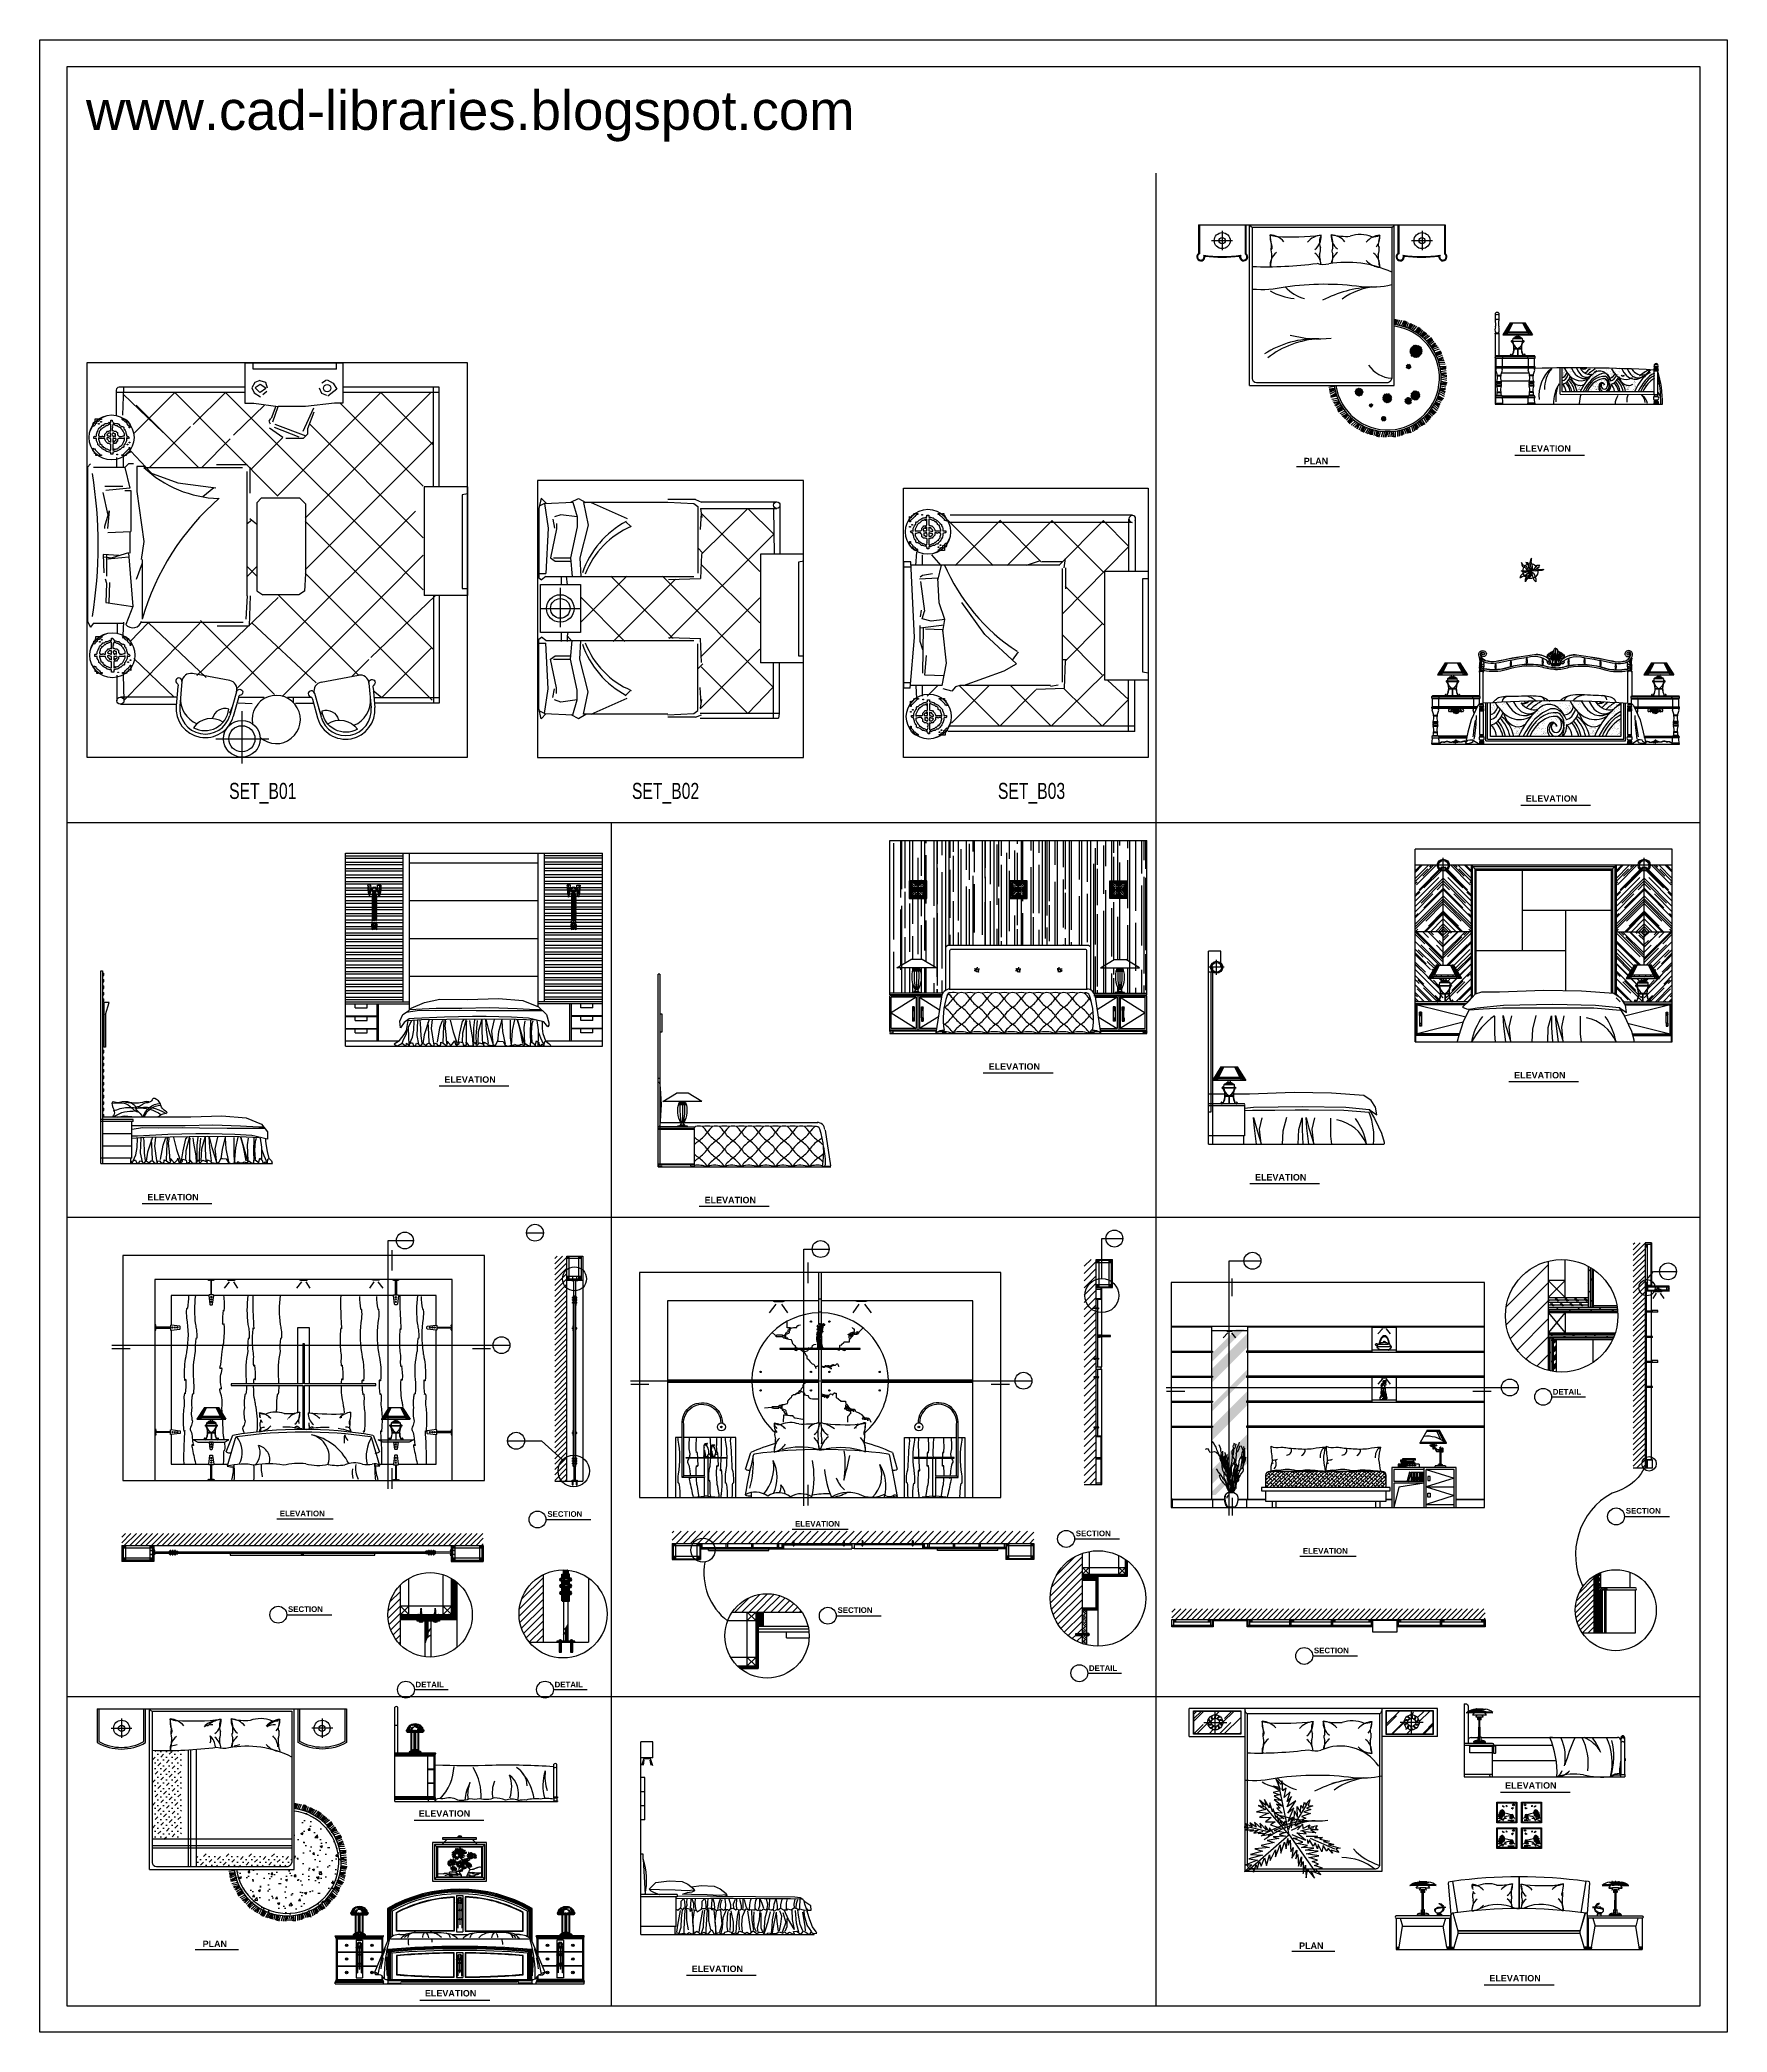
# Model space of a CAD drawing. Header units: inches. Extents: x 6.7 to 49.2, y 11 to 35.8.
# Drawn here: x 28.21 to 49.21, y 11.05 to 35.84 of the extents above; entities that cross this region are included whole.
import ezdxf
from ezdxf.enums import TextEntityAlignment as Align

# ---------------------------------------------------------------- set-up
doc = ezdxf.new("R2010")
doc.units = ezdxf.units.IN
doc.header["$MEASUREMENT"] = 0
for name, color, linetype in [('02', 2, 'Continuous'), ('1', 1, 'Continuous'), ('4', 4, 'Continuous'), ('8', 8, 'Continuous'), ('kadrbm', 4, 'Continuous')]:
    doc.layers.add(name, color=color, linetype=linetype)
doc.styles.add('bmmm', font='swissel.ttf')
doc.styles.add('HT', font='swisseb.ttf')
doc.styles.get("Standard").update_dxf_attribs({"font": 'arial.ttf'})
pattern_1 = [(45, (50.92181, 6.95036), (0.1697056, 0.4525483), [3, -0.4, 1, -0.2]), (45, (51.0392, 7.20916), (-0.329512, 0.046669), [0.6, -0.066, 1.2, -0.15]), (45, (50.87231, 7.14128), (0.6406387, 0.8301434), [1.6, -0.28, 0.8, -0.2])]
pattern_2 = [(45, (53.4841714, 2.208598), (-0.0044194174, 0.0044194174), [])]
pattern_3 = [(90, (21.426356, 21.297011), (-0.009525, 6e-19), []), (135, (21.426356, 21.29701), (-0.019049987, -0.019049987), [0.01347039, -0.02694075])]
pattern_4 = [(0, (21.426356, 21.297011), (0, 0.009525), []), (45, (21.426356, 21.29701), (-0.019049987, 0.019049987), [0.01347039, -0.02694075])]
pattern_5 = [(90, (-18.389193, 14.605336), (-0.015875, 1e-18), []), (135, (-18.389193, 14.605336), (-0.031749978, -0.031749978), [0.02245065, -0.04490125])]
pattern_6 = [(45, (28.98745, 17.85442), (-0.0673519, 0.0673519), []), (45, (29.0099, 17.85442), (-0.0673519, 0.0673519), []), (45, (29.03235, 17.85442), (-0.0673519, 0.0673519), []), (45, (29.0548, 17.85442), (-0.0673519, 0.0673519), [])]
pattern_7 = [(0, (-15.410746, 20.40208), (0, 0.022225), []), (45, (-15.410746, 20.40208), (-0.04444997, 0.04444997), [0.03143091, -0.06286175])]
pattern_8 = [(90, (-15.410746, 20.40208), (-0.022225, 1e-18), []), (135, (-15.410746, 20.40208), (-0.04444997, -0.04444997), [0.03143091, -0.06286175])]

msp = doc.modelspace()

# ---------------------------------------------------------------- texts
at = {"layer": '02', "style": 'HT'}
for s, height, p in [('ELEVATION', 0.08, (46.625, 30.717)), ('PLAN', 0.08, (43.94, 30.561)), ('ELEVATION', 0.08, (46.704, 26.361)), ('ELEVATION', 0.08, (40.018, 23.025)), ('ELEVATION', 0.08, (33.244, 22.862)), ('ELEVATION', 0.08, (46.559, 22.917)), ('ELEVATION', 0.08, (43.333, 21.646)), ('ELEVATION', 0.08, (29.547, 21.4)), ('ELEVATION', 0.08, (36.483, 21.363)), ('DETAIL', 0.07, (47.039, 18.981)), ('ELEVATION', 0.07, (31.196, 17.466)), ('SECTION', 0.07, (34.526, 17.46)), ('ELEVATION', 0.07, (37.608, 17.338)), ('SECTION', 0.07, (47.948, 17.5)), ('SECTION', 0.07, (41.103, 17.219)), ('ELEVATION', 0.07, (43.929, 17)), ('SECTION', 0.07, (31.298, 16.276)), ('SECTION', 0.07, (38.138, 16.264)), ('SECTION', 0.07, (44.067, 15.762)), ('DETAIL', 0.07, (32.885, 15.337)), ('DETAIL', 0.07, (34.616, 15.337)), ('DETAIL', 0.07, (41.266, 15.542)), ('ELEVATION', 0.08, (46.447, 14.077)), ('ELEVATION', 0.08, (32.926, 13.728)), ('PLAN', 0.08, (30.235, 12.105)), ('PLAN', 0.08, (43.882, 12.082)), ('ELEVATION', 0.08, (36.322, 11.795)), ('ELEVATION', 0.08, (46.25, 11.677)), ('ELEVATION', 0.08, (33.002, 11.49))]:
    msp.add_text(s, height=height, dxfattribs=at).set_placement(p)
at = {"layer": '02', "width": 0.7}
for s, p in [('SET_B01', (30.984, 26.395)), ('SET_B02', (35.997, 26.395)), ('SET_B03', (40.552, 26.395))]:
    msp.add_text(s, height=0.2, dxfattribs=at).set_placement(p, align=Align.CENTER)

# ---------------------------------------------------------------- blocks, each defined once
blk = doc.blocks.new('kadrbm')
at = {"layer": 'kadrbm', "color": 4}
blk.add_lwpolyline([(0, 0), (0, 24.797), (21, 24.797), (21, 0), (0, 0)], close=True, dxfattribs=at)
blk.add_lwpolyline([(20.663, 0.326), (20.663, 24.46), (0.337, 24.46), (0.337, 0.326), (20.663, 0.326)], dxfattribs=at)
at = {"layer": 'kadrbm', "color": 211, "true_color": 0xf674fb, "style": 'bmmm'}
blk.add_text('www.cad-libraries.blogspot.com', height=0.48513, dxfattribs=at).set_placement((0.573, 23.677))

# ---------------------------------------------------------------- hatches: boundary and pattern name
at = {"layer": '8'}
h = msp.add_hatch(dxfattribs=at)
h.set_pattern_fill('ANSI38', color=256, scale=0.1, style=0)
h.set_pattern_definition([(45, (41.408461, 25.606325), (-0.008838835, 0.008838835), []), (135, (41.408461, 25.606325), (-0.026516504, 0.008838835), [0.03125, -0.01875])])
h.paths.add_polyline_path([(44.678, 31.459, 1), (44.577, 31.459, 1)])
h.paths.add_polyline_path([(44.802, 31.293, 1), (44.755, 31.293, 1)])
h.paths.add_polyline_path([(44.966, 31.126, 1), (44.904, 31.126, 1)])
h.paths.add_polyline_path([(44.922, 31.382, 1), (45.038, 31.382, 1)])
h.paths.add_polyline_path([(45.197, 31.351, 1), (45.283, 31.351, 1)])
h.paths.add_polyline_path([(45.387, 31.417, 1), (45.271, 31.417, 1)])
h.paths.add_polyline_path([(45.276, 31.777, 1), (45.214, 31.777, 1)])
h.paths.add_polyline_path([(45.415, 31.967, 1), (45.26, 31.967, 1)])
h = msp.add_hatch(dxfattribs=at)
h.set_pattern_fill('AR-RROOF', color=256, scale=0.1, angle=45, style=0)
h.set_pattern_definition([(45, (57.7661, 1.43391), (0.0848528, 0.22627417), [1.5, -0.2, 0.5, -0.1]), (45, (57.82479, 1.56331), (-0.1647559, 0.0233345), [0.3, -0.033, 0.6, -0.075]), (45, (57.74135, 1.529366), (0.32031937, 0.41507168), [0.8, -0.14, 0.4, -0.1])])
h.paths.add_polyline_path([(45.677, 25.549), (45.644, 25.549), (45.644, 25.57), (45.327, 25.57), (45.327, 24.743), (45.677, 24.743)])
h = msp.add_hatch(dxfattribs=at)
h.set_pattern_fill('AR-RROOF', color=256, scale=0.1, angle=45, style=0)
h.set_pattern_definition([(135, (33.58862, 1.43391), (-0.0848528, 0.22627417), [1.5, -0.2, 0.5, -0.1]), (135, (33.52993, 1.56331), (0.1647559, 0.0233345), [0.3, -0.033, 0.6, -0.075]), (135, (33.613365, 1.529366), (-0.32031937, 0.41507168), [0.8, -0.14, 0.4, -0.1])])
h.paths.add_polyline_path([(45.677, 25.549), (45.711, 25.549), (45.711, 25.57), (46.027, 25.57), (46.027, 24.743), (45.677, 24.743)])
h = msp.add_hatch(dxfattribs=at)
h.set_pattern_fill('AR-RROOF', color=256, scale=0.1, angle=45, style=0)
h.set_pattern_definition([(45, (60.2661, 1.43391), (0.0848528, 0.22627417), [1.5, -0.2, 0.5, -0.1]), (45, (60.32479, 1.56331), (-0.1647559, 0.0233345), [0.3, -0.033, 0.6, -0.075]), (45, (60.24135, 1.529366), (0.32031937, 0.41507168), [0.8, -0.14, 0.4, -0.1])])
h.paths.add_polyline_path([(48.177, 25.549), (48.144, 25.549), (48.144, 25.57), (47.827, 25.57), (47.827, 24.743), (48.177, 24.743)])
h = msp.add_hatch(dxfattribs=at)
h.set_pattern_fill('AR-RROOF', color=256, scale=0.1, angle=45, style=0)
h.set_pattern_definition([(135, (36.08862, 1.43391), (-0.0848528, 0.22627417), [1.5, -0.2, 0.5, -0.1]), (135, (36.02993, 1.56331), (0.1647559, 0.0233345), [0.3, -0.033, 0.6, -0.075]), (135, (36.113365, 1.529366), (-0.32031937, 0.41507168), [0.8, -0.14, 0.4, -0.1])])
h.paths.add_polyline_path([(48.177, 25.549), (48.211, 25.549), (48.211, 25.57), (48.527, 25.57), (48.527, 24.743), (48.177, 24.743)])
h = msp.add_hatch(dxfattribs=at)
h.set_pattern_fill('AR-RROOF', color=256, scale=0.1, angle=135, style=0)
h.set_pattern_definition([(135, (57.7661, 1.43391), (-0.22627417, 0.0848528), [1.5, -0.2, 0.5, -0.1]), (135, (57.6367, 1.4926), (-0.0233345, -0.1647559), [0.3, -0.033, 0.6, -0.075]), (135, (57.67064, 1.40916), (-0.41507168, 0.32031937), [0.8, -0.14, 0.4, -0.1])])
h.paths.add_polyline_path([(45.677, 24.743), (45.327, 24.743), (45.327, 23.87), (45.677, 23.87), (45.677, 23.968), (45.646, 23.968, -0.114362), (45.623, 23.878, -0.440886), (45.596, 23.875, -0.001091), (45.596, 23.875, 0.441552), (45.623, 23.878, 0.196268), (45.638, 24.033, -0.036023), (45.632, 24.05, 0.034519), (45.619, 24.075, 1.792602), (45.614, 24.065), (45.614, 24.069, -1.840538), (45.616, 24.073, 0.000154), (45.616, 24.073, 1.792602), (45.614, 24.069), (45.614, 24.065, -1.882065), (45.62, 24.075, -0.001653), (45.62, 24.074), (45.628, 24.074, -0.064079), (45.629, 24.106), (45.629, 24.106, -0.296048), (45.65, 24.12, -0.285853), (45.668, 24.131, -0.178264), (45.677, 24.135), (45.677, 24.161, 0.02925), (45.676, 24.162), (45.488, 24.162), (45.594, 24.329), (45.677, 24.329)])
h = msp.add_hatch(dxfattribs=at)
h.set_pattern_fill('AR-RROOF', color=256, scale=0.1, angle=225, style=0)
h.set_pattern_definition([(225, (57.7661, 1.43391), (-0.0848528, -0.22627417), [1.5, -0.2, 0.5, -0.1]), (225, (57.70741, 1.3045), (0.1647559, -0.0233345), [0.3, -0.033, 0.6, -0.075]), (225, (57.790846, 1.33845), (-0.32031937, -0.41507168), [0.8, -0.14, 0.4, -0.1])])
h.paths.add_polyline_path([(46.027, 24.743), (45.677, 24.743), (45.677, 24.329), (45.696, 24.329), (45.798, 24.329), (45.904, 24.162), (45.716, 24.162, 0.415042), (45.711, 24.135), (45.712, 24.135, -0.214107), (45.724, 24.131, -0.285853), (45.742, 24.12, -0.306365), (45.763, 24.105, -0.062482), (45.764, 24.074), (45.771, 24.074, -0.001653), (45.772, 24.075, -1.882065), (45.777, 24.065), (45.778, 24.069, 1.792602), (45.776, 24.073, 0.000154), (45.776, 24.073, -1.840538), (45.778, 24.069), (45.777, 24.065, 1.792602), (45.772, 24.075, 0.031925), (45.761, 24.052, -0.044206), (45.753, 24.031, 0.077644), (45.745, 23.968), (45.698, 23.968), (45.698, 23.87), (45.983, 23.87), (45.997, 23.884), (46.027, 23.916)])
h = msp.add_hatch(dxfattribs=at)
h.set_pattern_fill('AR-RROOF', color=256, scale=0.1, angle=225, style=0)
h.set_pattern_definition([(315, (36.08862, 1.43391), (0.0848528, -0.22627417), [1.5, -0.2, 0.5, -0.1]), (315, (36.1473, 1.3045), (-0.1647559, -0.0233345), [0.3, -0.033, 0.6, -0.075]), (315, (36.06387, 1.33845), (0.32031937, -0.41507168), [0.8, -0.14, 0.4, -0.1])])
h.paths.add_polyline_path([(47.827, 24.743), (48.177, 24.743), (48.177, 24.329), (48.159, 24.329), (48.057, 24.329), (47.951, 24.162), (48.138, 24.162, -0.415042), (48.143, 24.135), (48.142, 24.135, 0.214107), (48.131, 24.131, 0.285853), (48.113, 24.12, 0.306365), (48.092, 24.105, 0.062482), (48.09, 24.074), (48.083, 24.074, 0.001653), (48.083, 24.075, 1.882065), (48.077, 24.065), (48.077, 24.069, -1.792602), (48.079, 24.073, -0.000154), (48.079, 24.073, 1.840538), (48.077, 24.069), (48.077, 24.065, -1.792602), (48.082, 24.075, -0.031925), (48.094, 24.052, 0.044206), (48.101, 24.031, -0.077644), (48.11, 23.968), (48.157, 23.968), (48.157, 23.87), (47.872, 23.87), (47.858, 23.884), (47.827, 23.916)])
h = msp.add_hatch(dxfattribs=at)
h.set_pattern_fill('AR-RROOF', color=256, scale=0.1, angle=135, style=0)
h.set_pattern_definition([(45, (36.08862, 1.43391), (0.22627417, 0.0848528), [1.5, -0.2, 0.5, -0.1]), (45, (36.21802, 1.4926), (0.0233345, -0.1647559), [0.3, -0.033, 0.6, -0.075]), (45, (36.184076, 1.40916), (0.41507168, 0.32031937), [0.8, -0.14, 0.4, -0.1])])
h.paths.add_polyline_path([(48.177, 24.743), (48.527, 24.743), (48.527, 23.87), (48.177, 23.87), (48.177, 23.968), (48.208, 23.968, 0.114362), (48.232, 23.878, 0.440886), (48.259, 23.875, 0.001091), (48.259, 23.875, -0.441552), (48.232, 23.878, -0.196268), (48.217, 24.033, 0.036023), (48.223, 24.05, -0.034519), (48.235, 24.075, -1.792602), (48.241, 24.065), (48.241, 24.069, 1.840538), (48.239, 24.073, -0.000154), (48.239, 24.073, -1.792602), (48.241, 24.069), (48.241, 24.065, 1.882065), (48.235, 24.075, 0.001653), (48.234, 24.074), (48.227, 24.074, 0.064079), (48.225, 24.106), (48.225, 24.106, 0.296048), (48.205, 24.12, 0.285853), (48.187, 24.131, 0.178264), (48.177, 24.135), (48.177, 24.161, -0.02925), (48.179, 24.162), (48.367, 24.162), (48.261, 24.329), (48.177, 24.329)])
h = msp.add_hatch(dxfattribs=at)
h.set_pattern_fill('ANSI31', color=256, scale=0.015, style=0)
h.set_pattern_definition([(45, (-18.273247, 14.683423), (-0.03367596, 0.03367596), [])])
h.paths.add_polyline_path([(48.188, 20.87), (48.041, 20.87), (48.041, 18.07), (48.188, 18.07)])
h = msp.add_hatch(dxfattribs=at)
h.set_pattern_fill('ANSI31', color=256, scale=0.015, style=0)
h.set_pattern_definition([(45, (-6.231927, 16.39838), (-0.03367596, 0.03367596), [])])
h.paths.add_polyline_path([(34.617, 17.905), (34.767, 17.905), (34.767, 20.237, -0.289549), (34.664, 20.4, -0.289549), (34.767, 20.562), (34.767, 20.705), (34.617, 20.705)])
h.paths.add_polyline_path([(34.767, 20.237), (34.767, 20.562, 0.289549), (34.664, 20.4, 0.289549)], flags=16)
h = msp.add_hatch(dxfattribs=at)
h.set_pattern_fill('ANSI31', color=256, scale=0.02, style=0)
h.set_pattern_definition([(45, (21.71591, 17.78958), (-0.04490128, 0.04490128), [])])
h.paths.add_polyline_path([(41.208, 17.863), (41.358, 17.863), (41.358, 20.663), (41.208, 20.663)])
h = msp.add_hatch(dxfattribs=at)
h.set_pattern_fill('ANSI31', color=256, scale=0.05, style=0)
h.set_pattern_definition([(45, (-15.10173, 20.25271), (-0.1122532, 0.1122532), [])])
h.paths.add_polyline_path([(46.983, 19.282), (46.983, 20.642, 0.345459), (46.45, 19.962, 0.345459)])
h = msp.add_hatch(dxfattribs=at)
h.set_pattern_fill('DOLMIT', color=256, scale=0.0035, angle=90, style=0)
h.set_pattern_definition(pattern_8)
h.paths.add_polyline_path([(47.543, 20.541, 0.026317), (47.48, 20.579), (47.48, 20.065), (47.543, 20.065), (47.543, 20.086)])
h = msp.add_hatch(dxfattribs=at)
h.set_pattern_fill('CORK', color=256, scale=0.0095, style=0)
h.set_pattern_definition([(0, (-15.410746, 20.40208), (0, 0.0301625), []), (135, (-15.395665, 20.387), (-0.06032503, -0.06032503), [0.04265624, -0.04265624]), (135, (-15.38812, 20.387), (-0.06032503, -0.06032503), [0.04265624, -0.04265624]), (135, (-15.38058, 20.387), (-0.06032503, -0.06032503), [0.04265624, -0.04265624])])
h.paths.add_polyline_path([(47.48, 20.065), (47.48, 20.191), (46.983, 20.191), (46.983, 20.065)])
h = msp.add_hatch(dxfattribs=at)
h.set_pattern_fill('DOLMIT', color=256, scale=0.0035, style=0)
h.set_pattern_definition(pattern_7)
h.paths.add_polyline_path([(46.983, 20.065), (46.983, 20.002), (47.849, 20.002, 0.022628), (47.842, 20.065), (47.48, 20.065)])
h = msp.add_hatch(dxfattribs=at)
h.set_pattern_fill('AR-SAND', color=256, scale=0.001, style=0)
h.set_pattern_definition([(37.5, (41.818656, 17.33381), (-0.00160003, 0.0489413), [0, -0.038608, 0, -0.04318, 0, -0.041275]), (7.5, (41.818656, 17.33381), (0.0449523, 0.0716825), [0, -0.020828, 0, -0.034798, 0, -0.013335]), (327.5, (41.787414, 17.33381), (0.07909924, 0.0001437), [0, -0.0127, 0, -0.04572, 0, -0.05969]), (317.5, (41.787414, 17.33381), (0.0763556, 0.022293), [0, -0.00635, 0, -0.029972, 0, -0.03429])])
h.paths.add_polyline_path([(43.199, 19.792), (43.097, 19.792), (42.791, 19.487), (42.791, 19.384)])
h.paths.add_polyline_path([(42.791, 19.293), (42.791, 19.126), (43.241, 19.576), (43.241, 19.743)])
h.paths.add_polyline_path([(42.791, 18.845), (42.791, 18.764), (43.241, 19.214), (43.241, 19.295)])
h.paths.add_polyline_path([(42.791, 18.576), (42.791, 18.403), (43.241, 18.853), (43.241, 19.026)])
h.paths.add_polyline_path([(42.791, 18.042), (42.791, 17.859), (43.241, 18.309), (43.241, 18.492)])
h.paths.add_polyline_path([(43.241, 18.131), (43.241, 18.218), (42.791, 17.768), (42.791, 17.73), (42.84, 17.73)])
h = msp.add_hatch(dxfattribs=at)
h.set_pattern_fill('DOLMIT', color=256, scale=0.0035, style=0)
h.set_pattern_definition(pattern_7)
h.paths.add_polyline_path([(47.793, 19.687, 0.024026), (47.817, 19.75), (46.983, 19.75), (46.983, 19.687)])
h = msp.add_hatch(dxfattribs=at)
h.set_pattern_fill('DOLMIT', color=256, scale=0.0035, angle=90, style=0)
h.set_pattern_definition(pattern_8)
h.paths.add_polyline_path([(47.046, 19.687), (46.983, 19.687), (46.983, 19.282, 0.022944), (47.046, 19.27)])
h = msp.add_hatch(dxfattribs=at)
h.set_pattern_fill('ANSI34', color=256, scale=0.004, style=0)
h.set_pattern_definition([(45, (-15.10173, 20.12816), (-0.05388154, 0.05388154), []), (45, (-15.08377, 20.12816), (-0.05388154, 0.05388154), []), (45, (-15.06581, 20.12816), (-0.05388154, 0.05388154), []), (45, (-15.04785, 20.12816), (-0.05388154, 0.05388154), [])])
h.paths.add_polyline_path([(47.081, 19.666), (47.046, 19.666), (47.046, 19.27, 0.012598), (47.081, 19.266)])
h = msp.add_hatch(dxfattribs=at)
h.set_pattern_fill('ANSI34', color=256, scale=0.005, style=0)
h.set_pattern_definition(pattern_6)
h.paths.add_polyline_path([(48.202, 19.144), (48.197, 19.144), (48.197, 18.652), (48.202, 18.652)])
h = msp.add_hatch(dxfattribs=at)
h.set_pattern_fill('ANSI34', color=256, scale=0.005, style=0)
h.set_pattern_definition(pattern_6)
h.paths.add_polyline_path([(48.202, 18.652), (48.197, 18.652), (48.197, 18.213), (48.202, 18.213)])
h = msp.add_hatch(dxfattribs=at)
h.set_pattern_fill('ANSI31', color=256, scale=0.00016727, style=0)
h.set_pattern_definition([(45, (36.7429382, 18.24434194), (-0.0003755328, 0.0003755328), [])])
h.paths.add_polyline_path([(36.491, 18.362, 1), (36.487, 18.362, 1)])
h = msp.add_hatch(dxfattribs=at)
h.set_pattern_fill('ANSI31', color=256, scale=0.000150543, style=0)
h.set_pattern_definition([(45, (36.80742547, 18.2398352), (-0.0003379795, 0.0003379795), [])])
h.paths.add_polyline_path([(36.58, 18.345, 1), (36.577, 18.345, 1)])
h = msp.add_hatch(dxfattribs=at)
h.set_pattern_fill('ANSI31', color=256, scale=0.0528, angle=315, style=0)
h.set_pattern_definition([(0, (-28.3741265, -11.5677586), (2e-18, 0.0066), [])])
h.paths.add_polyline_path([(45.213, 18.075), (45.213, 18.114), (45.117, 18.114), (45.117, 18.075)])
h = msp.add_hatch(dxfattribs=at)
h.set_pattern_fill('ANSI38', color=256, scale=0.01, style=0)
h.set_pattern_definition([(45, (41.192854, 17.975192), (-0.02245064, 0.02245064), []), (135, (41.192854, 17.975192), (-0.06735192, 0.02245064), [0.079375, -0.047625])])
h.paths.add_polyline_path([(44.966, 17.825), (44.966, 17.975, 0.414214), (44.916, 18.025), (43.516, 18.025, 0.414214), (43.466, 17.975), (43.466, 17.825)])
h = msp.add_hatch(dxfattribs=at)
h.set_pattern_fill('ANSI31', color=256, scale=0.015, style=0)
h.set_pattern_definition([(45, (-6.398453, 16.870983), (-0.03367596, 0.03367596), [])])
h.paths.add_polyline_path([(29.228, 17.253), (29.228, 17.103), (29.258, 17.103), (33.728, 17.103), (33.728, 17.253)])
h = msp.add_hatch(dxfattribs=at)
h.set_pattern_fill('ANSI31', color=256, scale=0.02, style=0)
h.set_pattern_definition([(45, (21.81673, 18.62207), (-0.04490128, 0.04490128), [])])
h.paths.add_polyline_path([(36.081, 17.28), (36.081, 17.13), (37.585, 17.13), (37.585, 17.16), (37.595, 17.16), (37.595, 17.13), (38.211, 17.13), (38.211, 17.16), (38.221, 17.16), (38.221, 17.13), (38.442, 17.13), (38.442, 17.16), (38.452, 17.16), (38.452, 17.13), (39.068, 17.13), (39.068, 17.16), (39.078, 17.16), (39.078, 17.13), (40.581, 17.13), (40.581, 17.28)])
h = msp.add_hatch(dxfattribs=at)
h.set_pattern_fill('ANSI31', color=256, scale=0.02, style=0)
h.set_pattern_definition([(45, (-3.954944, 9.63403), (-0.04490128, 0.04490128), [])])
h.paths.add_polyline_path([(40.785, 16.444, 0.32007), (41.186, 15.883), (41.186, 15.981), (41.102, 15.981), (41.102, 16.009), (41.186, 16.009), (41.186, 17.005, 0.32007)])
h = msp.add_hatch(dxfattribs=at)
h.set_pattern_fill('DOLMIT', color=256, scale=0.0015, angle=90, style=0)
h.set_pattern_definition(pattern_3)
h.paths.add_polyline_path([(41.746, 16.911, 0.013223), (41.721, 16.93), (41.721, 16.72), (41.746, 16.72)])
h = msp.add_hatch(dxfattribs=at)
h.set_pattern_fill('CORK', color=256, scale=0.005, angle=90, style=0)
h.set_pattern_definition([(90, (-5.565138, 18.500382), (-0.015875, 1e-18), []), (225, (-5.5572, 18.50832), (0.031750014, -0.031750014), [0.02245065, -0.02245065]), (225, (-5.5572, 18.51229), (0.031750014, -0.031750014), [0.02245065, -0.02245065]), (225, (-5.5572, 18.516257), (0.031750014, -0.031750014), [0.02245065, -0.02245065])])
h.paths.add_polyline_path([(33.398, 16.648, 0.036624), (33.335, 16.692), (33.335, 16.181), (33.398, 16.181)])
h = msp.add_hatch(dxfattribs=at)
h.set_pattern_fill('ANSI31', color=256, scale=0.02, style=0)
h.set_pattern_definition([(45, (-5.48614, 18.50038), (-0.04490128, 0.04490128), [])])
h.paths.add_polyline_path([(34.174, 16.251, 0.176214), (34.302, 15.899), (34.476, 15.899), (34.476, 16.741, 0.283398)])
h = msp.add_hatch(dxfattribs=at)
h.set_pattern_fill('ANSI32', color=256, scale=0.002, style=0)
h.set_pattern_definition([(45, (-5.457141, 18.500382), (-0.013470384, 0.013470384), []), (45, (-5.44816, 18.500382), (-0.013470384, 0.013470384), [])])
h.paths.add_polyline_path([(34.708, 16.688), (34.721, 16.688), (34.721, 16.747), (34.708, 16.747)])
h.paths.add_polyline_path([(34.708, 16.608), (34.721, 16.608), (34.721, 16.671), (34.708, 16.671), (34.708, 16.657)])
h.paths.add_polyline_path([(34.708, 16.52), (34.721, 16.52), (34.721, 16.591), (34.708, 16.591), (34.708, 16.577)])
h.paths.add_polyline_path([(34.708, 16.415, 0.414214), (34.714, 16.41), (34.727, 16.41), (34.727, 16.41), (34.755, 16.41), (34.796, 16.41, 0.414214), (34.801, 16.415), (34.801, 16.504), (34.788, 16.504), (34.788, 16.426), (34.721, 16.426), (34.721, 16.504), (34.708, 16.504), (34.708, 16.49)])
h.paths.add_polyline_path([(34.788, 16.52), (34.801, 16.52), (34.801, 16.534), (34.801, 16.591), (34.788, 16.591)])
h.paths.add_polyline_path([(34.788, 16.608), (34.801, 16.608), (34.801, 16.622), (34.801, 16.671), (34.788, 16.671)])
h.paths.add_polyline_path([(34.788, 16.688), (34.801, 16.688), (34.801, 16.702), (34.801, 16.747), (34.788, 16.747)])
h = msp.add_hatch(dxfattribs=at)
h.set_pattern_fill('CORK', color=256, scale=0.005, angle=90, style=0)
h.set_pattern_definition([(90, (-5.486141, 18.500382), (-0.015875, 1e-18), []), (225, (-5.478203, 18.50832), (0.031750014, -0.031750014), [0.02245065, -0.02245065]), (225, (-5.478203, 18.51229), (0.031750014, -0.031750014), [0.02245065, -0.02245065]), (225, (-5.478203, 18.516257), (0.031750014, -0.031750014), [0.02245065, -0.02245065])])
h.paths.add_polyline_path([(34.729, 16.688), (34.741, 16.688), (34.78, 16.688), (34.78, 16.796, 0.023041), (34.729, 16.799)])
h.paths.add_polyline_path([(34.78, 16.608), (34.78, 16.671), (34.741, 16.671), (34.729, 16.671), (34.729, 16.608), (34.741, 16.608)])
h.paths.add_polyline_path([(34.78, 16.591), (34.741, 16.591), (34.729, 16.591), (34.729, 16.52), (34.741, 16.52), (34.78, 16.52)])
h.paths.add_polyline_path([(34.78, 16.504), (34.741, 16.504), (34.729, 16.504), (34.729, 16.426), (34.78, 16.426)])
h = msp.add_hatch(dxfattribs=at)
h.set_pattern_fill('DOLMIT', color=256, scale=0.0015, style=0)
h.set_pattern_definition(pattern_4)
h.paths.add_polyline_path([(41.186, 16.745), (41.186, 16.72), (41.382, 16.72), (41.721, 16.72), (41.721, 16.745), (41.637, 16.745)])
h = msp.add_hatch(dxfattribs=at)
h.set_pattern_fill('CORK', color=256, scale=0.0042, style=0)
h.set_pattern_definition([(0, (21.426356, 21.297011), (0, 0.013335), []), (135, (21.433024, 21.290343), (-0.02667001, -0.02667001), [0.018858546, -0.018858546]), (135, (21.436358, 21.290343), (-0.02667001, -0.02667001), [0.018858546, -0.018858546]), (135, (21.43969, 21.290343), (-0.02667001, -0.02667001), [0.018858546, -0.018858546])])
h.paths.add_polyline_path([(41.357, 16.67), (41.357, 16.72), (41.186, 16.72), (41.186, 16.67)])
h = msp.add_hatch(dxfattribs=at)
h.set_pattern_fill('DOLMIT', color=256, scale=0.0015, angle=90, style=0)
h.set_pattern_definition(pattern_3)
h.paths.add_polyline_path([(41.382, 16.72), (41.357, 16.72), (41.357, 16.325), (41.382, 16.325)])
h = msp.add_hatch(dxfattribs=at)
h.set_pattern_fill('ANSI31', color=256, scale=0.015, style=0)
h.set_pattern_definition([(45, (-18.389193, 14.605336), (-0.03367596, 0.03367596), [])])
h.paths.add_polyline_path([(47.319, 16.298, 0.149048), (47.405, 16.017), (47.554, 16.017), (47.554, 16.724, 0.257274)])
h = msp.add_hatch(dxfattribs=at)
h.set_pattern_fill('DOLMIT', color=256, scale=0.0025, angle=90, style=0)
h.set_pattern_definition(pattern_5)
h.paths.add_polyline_path([(47.554, 16.017), (47.604, 16.017), (47.604, 16.752, 0.02861), (47.554, 16.724)])
h = msp.add_hatch(dxfattribs=at)
h.set_pattern_fill('ANSI34', color=256, scale=0.0025, style=0)
h.set_pattern_definition([(45, (-18.389193, 14.605336), (-0.03367596, 0.03367596), []), (45, (-18.377967, 14.605336), (-0.03367596, 0.03367596), []), (45, (-18.36674, 14.605336), (-0.03367596, 0.03367596), []), (45, (-18.355517, 14.605336), (-0.03367596, 0.03367596), [])])
h.paths.add_polyline_path([(47.604, 16.577), (47.632, 16.577), (47.632, 16.764, 0.015206), (47.604, 16.752)])
h = msp.add_hatch(dxfattribs=at)
h.set_pattern_fill('ANSI31', color=256, scale=0.02, style=0)
h.set_pattern_definition([(45, (-5.56514, 18.50038), (-0.04490128, 0.04490128), [])])
h.paths.add_polyline_path([(32.698, 15.867), (32.698, 16.614, 0.200472), (32.542, 16.24, 0.200472)])
h = msp.add_hatch(dxfattribs=at)
h.set_pattern_fill('ANSI31', color=256, scale=0.02, style=0)
h.set_pattern_definition([(45, (-2.112476, 9.721573), (-0.04490128, 0.04490128), [])])
h.paths.add_polyline_path([(37.694, 16.274, 0.528232), (36.827, 16.274)])
h = msp.add_hatch(dxfattribs=at)
h.set_pattern_fill('DOLMIT', color=256, scale=0.0025, angle=90, style=0)
h.set_pattern_definition(pattern_5)
h.paths.add_polyline_path([(47.604, 16.017), (47.655, 16.017), (47.655, 16.549), (47.604, 16.549)])
h = msp.add_hatch(dxfattribs=at)
h.set_pattern_fill('CORK', color=256, scale=0.005, style=0)
h.set_pattern_definition([(0, (-5.536138, 18.500382), (0, 0.015875), []), (135, (-5.5282, 18.492444), (-0.031750014, -0.031750014), [0.02245065, -0.02245065]), (135, (-5.52423, 18.492444), (-0.031750014, -0.031750014), [0.02245065, -0.02245065]), (135, (-5.520263, 18.492444), (-0.031750014, -0.031750014), [0.02245065, -0.02245065])])
h.paths.add_polyline_path([(33.335, 16.181), (33.335, 16.244), (33.23, 16.244), (33.142, 16.244), (33.139, 16.238), (33.141, 16.231), (33.139, 16.226), (33.141, 16.22), (33.139, 16.215), (33.141, 16.209), (33.139, 16.204), (33.141, 16.197), (33.139, 16.192), (33.141, 16.186), (33.141, 16.181), (33.184, 16.181)])
h.paths.add_polyline_path([(33.119, 16.181), (33.119, 16.186), (33.122, 16.191), (33.119, 16.197), (33.122, 16.202), (33.119, 16.209), (33.122, 16.214), (33.119, 16.22), (33.122, 16.225), (33.119, 16.231), (33.122, 16.236), (33.118, 16.244), (32.966, 16.244), (32.963, 16.238), (32.965, 16.231), (32.963, 16.226), (32.965, 16.22), (32.963, 16.215), (32.965, 16.209), (32.963, 16.204), (32.965, 16.197), (32.963, 16.192), (32.965, 16.186), (32.965, 16.181)])
h.paths.add_polyline_path([(32.709, 16.244), (32.698, 16.244), (32.698, 16.181), (32.943, 16.181), (32.943, 16.186), (32.946, 16.191), (32.943, 16.197), (32.946, 16.202), (32.943, 16.209), (32.946, 16.214), (32.943, 16.22), (32.946, 16.225), (32.943, 16.231), (32.946, 16.236), (32.942, 16.244)])
h = msp.add_hatch(dxfattribs=at)
h.set_pattern_fill('DOLMIT', color=256, scale=0.0018, angle=90, style=0)
h.set_pattern_definition([(90, (22.463098, 19.971143), (-0.01143, 7e-19), []), (135, (22.463098, 19.971143), (-0.022859984, -0.022859984), [0.01616447, -0.0323289])])
h.paths.add_polyline_path([(37.151, 16.029), (37.151, 16.274), (37.119, 16.274), (37.119, 15.605), (37.151, 15.605)])
h = msp.add_hatch(dxfattribs=at)
h.set_pattern_fill('CORK', color=256, scale=0.005, angle=90, style=0)
h.set_pattern_definition([(90, (22.463098, 19.971143), (-0.015875, 1e-18), []), (225, (22.471036, 19.97908), (0.03175001, -0.03175001), [0.02245065, -0.02245065]), (225, (22.471036, 19.98305), (0.03175001, -0.03175001), [0.02245065, -0.02245065]), (225, (22.471036, 19.98702), (0.03175001, -0.03175001), [0.02245065, -0.02245065])])
h.paths.add_polyline_path([(37.214, 16.274), (37.151, 16.274), (37.151, 16.099), (37.214, 16.099)])
h = msp.add_hatch(dxfattribs=at)
h.set_pattern_fill('DOLMIT', color=256, scale=0.0015, style=0)
h.set_pattern_definition(pattern_4)
h.paths.add_polyline_path([(41.186, 16.325), (41.186, 16.3), (41.382, 16.3), (41.382, 16.325)])
h = msp.add_hatch(dxfattribs=at)
h.set_pattern_fill('ANSI33', color=256, scale=0.006, style=0)
h.set_pattern_definition([(45, (21.426356, 21.29701), (-0.02694077, 0.02694077), []), (45, (21.453297, 21.29701), (-0.02694077, 0.02694077), [0.01905, -0.009525])])
h.paths.add_polyline_path([(41.242, 16.3), (41.186, 16.3), (41.186, 16.004), (41.242, 16.004), (41.242, 16.018)])
h.paths.add_polyline_path([(41.186, 15.883, 0.024568), (41.242, 15.866), (41.242, 15.987), (41.186, 15.987), (41.186, 15.981)])
h = msp.add_hatch(dxfattribs=at)
h.set_pattern_fill('ANSI31', color=256, scale=0.015, style=0)
h.set_pattern_definition([(45, (-18.9617, 14.41503), (-0.03367596, 0.03367596), [])])
h.paths.add_polyline_path([(42.299, 16.314), (42.299, 16.183), (44.707, 16.183, -0.841571), (44.864, 16.183), (46.199, 16.183), (46.199, 16.314)])
h.paths.add_polyline_path([(44.707, 16.183), (44.864, 16.183, 0.841571)], flags=16)
h = msp.add_hatch(dxfattribs=at)
h.set_pattern_fill('DOLMIT', color=256, scale=0.0018, style=0)
h.set_pattern_definition([(0, (22.463098, 19.971143), (0, 0.01143), []), (45, (22.463098, 19.971143), (-0.022859984, 0.022859984), [0.01616447, -0.0323289])])
h.paths.add_polyline_path([(37.151, 15.574), (37.151, 15.605), (36.89, 15.605, 0.022326), (36.925, 15.574)])
h = msp.add_hatch(dxfattribs=at)
h.set_pattern_fill('AR-RROOF', color=256, scale=0.2, angle=45, style=0)
h.set_pattern_definition(pattern_1)
h.paths.add_polyline_path([(42.572, 14.759), (42.839, 14.759), (42.839, 14.807, -0.414214), (42.745, 14.902, -0.414214), (42.839, 14.996), (42.839, 15.043), (42.572, 15.043)])
h.paths.add_polyline_path([(43.156, 14.759), (43.156, 15.043), (42.839, 15.043), (42.839, 14.996, -0.414214), (42.934, 14.902, -0.414214), (42.839, 14.807), (42.839, 14.759)])
h = msp.add_hatch(dxfattribs=at)
h.set_pattern_fill('AR-RROOF', color=256, scale=0.2, angle=45, style=0)
h.set_pattern_definition(pattern_1)
h.paths.add_polyline_path([(44.966, 15.043), (45.283, 15.043), (45.283, 14.996, 0.414214), (45.189, 14.902, 0.414214), (45.283, 14.807), (45.283, 14.759), (44.966, 14.759)])
h.paths.add_polyline_path([(45.283, 15.043), (45.55, 15.043), (45.55, 14.759), (45.283, 14.759), (45.283, 14.807, 0.414214), (45.377, 14.902, 0.414214), (45.283, 14.996)])
h = msp.add_hatch(dxfattribs=at)
h.set_pattern_fill('MUDST', color=256, scale=0.2, angle=45, style=0)
h.set_pattern_definition([(45, (24.16403, 7.15021), (0.03535534, 0.10606602), [0.05, -0.05, 0, -0.05, 0, -0.05])])
h.paths.add_polyline_path([(31.294, 13.104, 0.325595), (31.344, 13.161), (31.344, 13.266), (30.156, 13.266), (30.156, 13.104)])
h.paths.add_polyline_path([(29.974, 14.551, -0.019127), (29.61, 14.551), (29.61, 13.448), (29.974, 13.448)])
h = msp.add_hatch(dxfattribs=at)
h.set_pattern_fill('AR-CONC', color=256, scale=0.04, style=0)
h.set_pattern_definition([(50, (24.4121, -7.42463), (0.286904, -0.0251009), [0.03, -0.33]), (355, (24.4121, -7.42463), (-0.0555005, 0.300877), [0.024, -0.264]), (100.4514, (24.436, -7.42672), (0.2314038, 0.2757758), [0.025496, -0.280457]), (46.1842, (24.4121, -7.34463), (0.4268964, -0.0662076), [0.045, -0.495]), (96.6356, (24.44767, -7.35015), (0.373865, 0.389647), [0.038244, -0.420685]), (351.1842, (24.4121, -7.34463), (0.373865, 0.3896474), [0.036, -0.396]), (21, (24.4521, -7.36463), (0.2387628, -0.1610476), [0.03, -0.33]), (326, (24.4521, -7.36463), (0.097326, 0.29006), [0.024, -0.264]), (71.4514, (24.472, -7.37805), (0.336089, 0.1290122), [0.025496, -0.280457]), (37.5, (24.41209, -7.42463), (0.00486394, 0.13315754), [0, -0.2608, 0, -0.268, 0, -0.265]), (7.5, (24.4121, -7.42463), (0.1052278, 0.1577647), [0, -0.1528, 0, -0.2548, 0, -0.101]), (327.5, (24.32289, -7.42463), (0.21352897, -0.00902195), [0, -0.1, 0, -0.312, 0, -0.414]), (317.5, (24.2829, -7.42463), (0.2332745, 0.040042), [0, -0.13, 0, -0.2072, 0, -0.294])])
h.paths.add_polyline_path([(31.375, 13.07), (30.627, 13.07, 2.020977), (31.375, 13.829)])
h = msp.add_hatch(dxfattribs=at)
h.set_pattern_fill('ANSI31', color=256, scale=0.05, style=0)
h.set_pattern_definition(pattern_2)
h.paths.add_polyline_path([(45.09, 12.074), (45.122, 12.074), (45.127, 12.102, 0.465152), (45.125, 12.104), (45.092, 12.104, 0.414214), (45.09, 12.102)])
h.paths.add_polyline_path([(45.758, 12.074), (45.758, 12.101, 0.414214), (45.756, 12.103), (45.723, 12.103, 0.465152), (45.721, 12.101), (45.726, 12.074)])
h = msp.add_hatch(dxfattribs=at)
h.set_pattern_fill('ANSI31', color=256, scale=0.05, style=0)
h.set_pattern_definition(pattern_2)
h.paths.add_polyline_path([(45.811, 12.103, 0.154408), (45.81, 12.104), (45.772, 12.104), (45.772, 12.074), (45.802, 12.074)])
h.paths.add_polyline_path([(47.472, 12.102, 0.414214), (47.47, 12.104), (47.432, 12.104, 0.516636), (47.43, 12.101), (47.44, 12.074), (47.472, 12.074)])
h = msp.add_hatch(dxfattribs=at)
h.set_pattern_fill('ANSI31', color=256, scale=0.05, style=0)
h.set_pattern_definition(pattern_2)
h.paths.add_polyline_path([(47.486, 12.103, 0.414214), (47.484, 12.101), (47.484, 12.074), (47.516, 12.074), (47.52, 12.101, 0.465152), (47.518, 12.103)])
h.paths.add_polyline_path([(48.117, 12.104, 0.465152), (48.115, 12.102), (48.12, 12.074), (48.152, 12.074), (48.152, 12.102, 0.414214), (48.15, 12.104)])

# ---------------------------------------------------------------- linework, layer by layer
at = {"layer": '02'}
for p, q in [((42.641, 33.542), (42.641, 33.18)), ((43.21, 33.542), (43.21, 33.18)), ((45.122, 33.542), (45.122, 33.18)), ((45.69, 33.542), (45.69, 33.18)), ((42.793, 33.347), (43.054, 33.347)), ((42.925, 33.467), (42.925, 33.226)), ((45.28, 33.347), (45.541, 33.347)), ((45.412, 33.467), (45.412, 33.226)), ((45.07, 32.365), (45.066, 32.299)), ((45.074, 32.298), (45.102, 32.364)), ((45.081, 32.366), (45.077, 32.299)), ((45.087, 32.296), (45.115, 32.362)), ((45.107, 32.293), (45.136, 32.359)), ((45.13, 32.29), (45.159, 32.356)), ((45.16, 32.286), (45.188, 32.352)), ((45.198, 32.345), (45.178, 32.281)), ((45.204, 32.341), (45.182, 32.279)), ((45.213, 32.339), (45.19, 32.276)), ((45.221, 32.332), (45.199, 32.269)), ((45.241, 32.323), (45.219, 32.26)), ((45.263, 32.314), (45.241, 32.252)), ((45.249, 32.249), (45.294, 32.304)), ((45.274, 32.312), (45.252, 32.249)), ((45.261, 32.243), (45.306, 32.299)), ((45.28, 32.235), (45.325, 32.29)), ((45.301, 32.226), (45.346, 32.281)), ((45.329, 32.214), (45.374, 32.269)), ((45.381, 32.261), (45.345, 32.204)), ((45.386, 32.255), (45.348, 32.201)), ((45.394, 32.25), (45.355, 32.196)), ((45.4, 32.242), (45.362, 32.187)), ((46.511, 32.323), (46.416, 32.173)), ((46.514, 32.323), (46.418, 32.172)), ((46.518, 32.323), (46.423, 32.173)), ((46.521, 32.323), (46.425, 32.173)), ((46.524, 32.323), (46.429, 32.173)), ((46.529, 32.323), (46.436, 32.173)), ((46.535, 32.323), (46.446, 32.173)), ((46.544, 32.323), (46.467, 32.173)), ((46.511, 32.323), (46.692, 32.323)), ((46.664, 32.323), (46.74, 32.173)), ((46.672, 32.323), (46.761, 32.173)), ((46.678, 32.323), (46.771, 32.173)), ((46.683, 32.323), (46.778, 32.173)), ((46.688, 32.323), (46.783, 32.173)), ((46.692, 32.323), (46.787, 32.173)), ((45.417, 32.228), (45.379, 32.173)), ((45.436, 32.213), (45.398, 32.159)), ((45.404, 32.154), (45.463, 32.195)), ((45.446, 32.208), (45.408, 32.153)), ((45.414, 32.145), (45.473, 32.187)), ((45.431, 32.132), (45.489, 32.173)), ((45.448, 32.118), (45.507, 32.159)), ((45.472, 32.099), (45.53, 32.14)), ((45.535, 32.13), (45.485, 32.084)), ((45.538, 32.123), (45.487, 32.081)), ((45.544, 32.116), (45.492, 32.074)), ((45.548, 32.106), (45.496, 32.064)), ((45.56, 32.088), (45.509, 32.046)), ((45.575, 32.069), (45.523, 32.027)), ((45.528, 32.02), (45.596, 32.044)), ((45.583, 32.061), (45.531, 32.019)), ((45.536, 32.01), (45.603, 32.034)), ((45.548, 31.993), (45.615, 32.017)), ((45.561, 31.974), (45.628, 31.998)), ((46.322, 32.191), (46.372, 32.191)), ((46.324, 32.198), (46.369, 32.198)), ((46.369, 32.182), (46.324, 32.182)), ((46.416, 32.173), (46.787, 32.173)), ((46.417, 32.174), (46.783, 32.174)), ((46.43, 32.195), (46.773, 32.195)), ((46.439, 32.21), (46.763, 32.21)), ((46.529, 32.089), (46.529, 32.085)), ((46.535, 32.093), (46.671, 32.093)), ((46.663, 32.122), (46.543, 32.122)), ((46.558, 32.001), (46.647, 32.001)), ((46.558, 31.997), (46.647, 31.997)), ((46.561, 32.135), (46.644, 32.135)), ((46.577, 32.145), (46.603, 32.144)), ((46.588, 32.148), (46.603, 32.148)), ((46.601, 32.001), (46.601, 31.91)), ((46.618, 32.148), (46.603, 32.148)), ((46.628, 32.145), (46.603, 32.144)), ((46.605, 32.001), (46.605, 31.91)), ((46.61, 32.195), (46.61, 32.199)), ((46.638, 32.199), (46.638, 32.21)), ((46.667, 32.199), (46.638, 32.199)), ((46.667, 32.195), (46.667, 32.199)), ((46.676, 32.089), (46.676, 32.085)), ((46.695, 32.199), (46.695, 32.21)), ((46.723, 32.199), (46.695, 32.199)), ((46.723, 32.195), (46.723, 32.199)), ((46.751, 32.199), (46.751, 32.21)), ((46.771, 32.199), (46.751, 32.199)), ((30.762, 31.824), (31.982, 31.824)), ((30.762, 31.824), (30.762, 31.322)), ((30.864, 31.744), (30.864, 31.824)), ((31.902, 31.744), (30.864, 31.744)), ((31.902, 31.744), (31.902, 31.824)), ((31.982, 31.824), (31.982, 31.322)), ((45.578, 31.949), (45.646, 31.973)), ((45.648, 31.962), (45.587, 31.932)), ((45.649, 31.955), (45.588, 31.928)), ((45.653, 31.946), (45.592, 31.92)), ((45.653, 31.936), (45.593, 31.909)), ((45.661, 31.915), (45.6, 31.889)), ((45.67, 31.893), (45.609, 31.866)), ((45.612, 31.859), (45.683, 31.864)), ((45.675, 31.883), (45.614, 31.857)), ((45.616, 31.846), (45.687, 31.851)), ((45.623, 31.826), (45.694, 31.831)), ((45.631, 31.805), (45.702, 31.81)), ((45.641, 31.777), (45.712, 31.782)), ((45.711, 31.77), (45.644, 31.758)), ((45.71, 31.763), (45.644, 31.753)), ((45.71, 31.744), (45.644, 31.734)), ((45.712, 31.754), (45.646, 31.745)), ((46.82, 31.765), (46.326, 31.765)), ((46.819, 31.902), (46.327, 31.902)), ((46.819, 31.883), (46.327, 31.883)), ((46.813, 31.875), (46.333, 31.875)), ((46.813, 31.775), (46.333, 31.775)), ((46.813, 31.755), (46.333, 31.755)), ((46.522, 31.928), (46.52, 31.925)), ((46.683, 31.928), (46.685, 31.925)), ((47.133, 31.432), (47.133, 31.759)), ((47.157, 31.461), (47.157, 31.759)), ((47.175, 31.751), (47.175, 31.751)), ((47.176, 31.743), (47.176, 31.743)), ((47.178, 31.747), (47.178, 31.747)), ((47.186, 31.743), (47.186, 31.743)), ((47.187, 31.751), (47.187, 31.751)), ((47.192, 31.748), (47.192, 31.748)), ((47.197, 31.744), (47.197, 31.744)), ((47.201, 31.75), (47.201, 31.75)), ((47.214, 31.748), (47.214, 31.748)), ((47.221, 31.751), (47.221, 31.751)), ((47.265, 31.746), (47.265, 31.746)), ((47.266, 31.749), (47.266, 31.749)), ((47.47, 31.759), (47.47, 31.759)), ((47.478, 31.754), (47.478, 31.754)), ((47.483, 31.756), (47.483, 31.756)), ((47.49, 31.759), (47.49, 31.759)), ((47.491, 31.752), (47.491, 31.752)), ((47.499, 31.755), (47.499, 31.755)), ((47.709, 31.743), (47.709, 31.743)), ((47.729, 31.744), (47.729, 31.744)), ((47.789, 31.743), (47.789, 31.743)), ((47.817, 31.748), (47.817, 31.748)), ((47.824, 31.751), (47.824, 31.751)), ((47.867, 31.746), (47.867, 31.746)), ((47.869, 31.749), (47.869, 31.749)), ((47.87, 31.76), (47.87, 31.76)), ((47.872, 31.747), (47.872, 31.747)), ((48.302, 31.779), (48.346, 31.779)), ((48.302, 31.768), (48.347, 31.768)), ((48.302, 31.752), (48.346, 31.752)), ((48.302, 31.742), (48.346, 31.742)), ((48.303, 31.801), (48.346, 31.801)), ((30.762, 31.52), (29.196, 31.52)), ((29.25, 31.52), (29.237, 31.17)), ((30.886, 31.578), (30.848, 31.514)), ((30.848, 31.514), (30.876, 31.449)), ((30.946, 31.603), (30.886, 31.578)), ((30.946, 31.603), (31.017, 31.583)), ((31.017, 31.583), (31.04, 31.512)), ((31.687, 31.512), (31.716, 31.444)), ((31.778, 31.609), (31.719, 31.569)), ((31.785, 31.613), (31.86, 31.57)), ((31.905, 31.496), (31.795, 31.408)), ((31.86, 31.57), (31.905, 31.496)), ((31.982, 31.523), (33.175, 31.523)), ((33.105, 31.523), (33.105, 30.287)), ((33.175, 31.523), (33.175, 30.287)), ((44.251, 31.522), (44.317, 31.531)), ((44.255, 31.498), (44.321, 31.507)), ((44.256, 31.487), (44.321, 31.496)), ((44.323, 31.499), (44.259, 31.466)), ((45.636, 31.499), (45.699, 31.466)), ((45.703, 31.498), (45.637, 31.507)), ((45.703, 31.487), (45.637, 31.496)), ((45.707, 31.522), (45.641, 31.531)), ((45.711, 31.722), (45.645, 31.712)), ((45.712, 31.543), (45.646, 31.552)), ((45.713, 31.698), (45.648, 31.689)), ((45.648, 31.68), (45.719, 31.666)), ((45.649, 31.667), (45.719, 31.653)), ((45.716, 31.687), (45.65, 31.678)), ((45.651, 31.646), (45.721, 31.632)), ((45.716, 31.552), (45.651, 31.562)), ((45.652, 31.623), (45.722, 31.609)), ((45.717, 31.561), (45.652, 31.57)), ((45.72, 31.568), (45.653, 31.574)), ((45.654, 31.593), (45.724, 31.579)), ((46.342, 31.592), (46.401, 31.592)), ((46.342, 31.532), (46.401, 31.532)), ((46.344, 31.542), (46.399, 31.542)), ((46.345, 31.58), (46.398, 31.58)), ((46.348, 31.671), (46.395, 31.671)), ((46.348, 31.661), (46.395, 31.661)), ((46.349, 31.561), (46.394, 31.561)), ((46.402, 31.7), (46.744, 31.7)), ((46.804, 31.592), (46.745, 31.592)), ((46.804, 31.532), (46.745, 31.532)), ((46.802, 31.542), (46.747, 31.542)), ((46.801, 31.58), (46.748, 31.58)), ((46.798, 31.671), (46.751, 31.671)), ((46.797, 31.661), (46.751, 31.661)), ((46.797, 31.561), (46.752, 31.561)), ((47.153, 31.739), (47.153, 31.739)), ((47.154, 31.609), (47.154, 31.609)), ((47.157, 31.702), (47.157, 31.702)), ((47.158, 31.728), (47.158, 31.728)), ((47.159, 31.654), (47.159, 31.654)), ((47.159, 31.606), (47.159, 31.606)), ((47.159, 31.53), (47.159, 31.53)), ((47.16, 31.565), (47.16, 31.565)), ((47.16, 31.56), (47.16, 31.56)), ((47.16, 31.525), (47.16, 31.525)), ((47.161, 31.672), (47.161, 31.672)), ((47.162, 31.569), (47.162, 31.569)), ((47.163, 31.573), (47.163, 31.573)), ((47.167, 31.664), (47.167, 31.664)), ((47.167, 31.548), (47.167, 31.548)), ((47.168, 31.697), (47.168, 31.697)), ((47.169, 31.657), (47.169, 31.657)), ((47.169, 31.532), (47.169, 31.532)), ((47.17, 31.682), (47.17, 31.682)), ((47.17, 31.529), (47.17, 31.529)), ((47.171, 31.695), (47.171, 31.695)), ((47.171, 31.559), (47.171, 31.559)), ((47.173, 31.648), (47.173, 31.648)), ((47.174, 31.572), (47.174, 31.572)), ((47.175, 31.559), (47.175, 31.559)), ((47.177, 31.685), (47.177, 31.685)), ((47.178, 31.678), (47.178, 31.678)), ((47.179, 31.723), (47.179, 31.723)), ((47.179, 31.708), (47.179, 31.708)), ((47.179, 31.518), (47.179, 31.518)), ((47.18, 31.548), (47.18, 31.548)), ((47.181, 31.521), (47.181, 31.521)), ((47.182, 31.722), (47.182, 31.722)), ((47.182, 31.531), (47.182, 31.531)), ((47.183, 31.709), (47.183, 31.709)), ((47.184, 31.628), (47.184, 31.628)), ((47.186, 31.707), (47.186, 31.707)), ((47.186, 31.646), (47.186, 31.646)), ((47.188, 31.698), (47.188, 31.698)), ((47.188, 31.508), (47.188, 31.508)), ((47.193, 31.689), (47.193, 31.689)), ((47.193, 31.649), (47.193, 31.649)), ((47.196, 31.687), (47.196, 31.687)), ((47.203, 31.67), (47.203, 31.67)), ((47.204, 31.7), (47.204, 31.7)), ((47.206, 31.703), (47.206, 31.703)), ((47.207, 31.713), (47.207, 31.713)), ((47.211, 31.713), (47.211, 31.713)), ((47.213, 31.69), (47.213, 31.69)), ((47.234, 31.676), (47.234, 31.676)), ((47.244, 31.656), (47.244, 31.656)), ((47.247, 31.674), (47.247, 31.674)), ((47.253, 31.717), (47.253, 31.717)), ((47.254, 31.677), (47.254, 31.677)), ((47.256, 31.715), (47.256, 31.715)), ((47.263, 31.699), (47.263, 31.699)), ((47.274, 31.718), (47.274, 31.718)), ((47.346, 31.531), (47.346, 31.531)), ((47.351, 31.528), (47.351, 31.528)), ((47.354, 31.535), (47.354, 31.535)), ((47.36, 31.532), (47.36, 31.532)), ((47.364, 31.498), (47.364, 31.498)), ((47.365, 31.501), (47.365, 31.501)), ((47.367, 31.511), (47.367, 31.511)), ((47.368, 31.559), (47.368, 31.559)), ((47.372, 31.502), (47.372, 31.502)), ((47.373, 31.556), (47.373, 31.556)), ((47.374, 31.515), (47.374, 31.515)), ((47.374, 31.505), (47.374, 31.505)), ((47.376, 31.503), (47.376, 31.503)), ((47.377, 31.513), (47.377, 31.513)), ((47.384, 31.496), (47.384, 31.496)), ((47.386, 31.526), (47.386, 31.526)), ((47.387, 31.529), (47.387, 31.529)), ((47.389, 31.539), (47.389, 31.539)), ((47.39, 31.527), (47.39, 31.527)), ((47.395, 31.516), (47.395, 31.516)), ((47.481, 31.721), (47.481, 31.721)), ((47.489, 31.717), (47.489, 31.717)), ((47.495, 31.611), (47.495, 31.611)), ((47.505, 31.591), (47.505, 31.591)), ((47.508, 31.697), (47.508, 31.697)), ((47.508, 31.609), (47.508, 31.609)), ((47.509, 31.607), (47.509, 31.607)), ((47.514, 31.694), (47.514, 31.694)), ((47.515, 31.652), (47.515, 31.652)), ((47.515, 31.612), (47.515, 31.612)), ((47.519, 31.587), (47.519, 31.587)), ((47.519, 31.571), (47.519, 31.571)), ((47.522, 31.693), (47.522, 31.693)), ((47.522, 31.605), (47.522, 31.605)), ((47.524, 31.634), (47.524, 31.634)), ((47.525, 31.568), (47.525, 31.568)), ((47.526, 31.664), (47.526, 31.664)), ((47.526, 31.527), (47.526, 31.527)), ((47.527, 31.69), (47.527, 31.69)), ((47.528, 31.648), (47.528, 31.648)), ((47.529, 31.677), (47.529, 31.677)), ((47.529, 31.608), (47.529, 31.608)), ((47.53, 31.665), (47.53, 31.665)), ((47.531, 31.646), (47.531, 31.646)), ((47.535, 31.653), (47.535, 31.653)), ((47.535, 31.508), (47.535, 31.508)), ((47.537, 31.538), (47.537, 31.538)), ((47.538, 31.63), (47.538, 31.63)), ((47.54, 31.552), (47.54, 31.552)), ((47.541, 31.663), (47.541, 31.663)), ((47.541, 31.539), (47.541, 31.539)), ((47.542, 31.635), (47.542, 31.635)), ((47.543, 31.673), (47.543, 31.673)), ((47.546, 31.528), (47.546, 31.528)), ((47.549, 31.649), (47.549, 31.649)), ((47.55, 31.526), (47.55, 31.526)), ((47.552, 31.616), (47.552, 31.616)), ((47.555, 31.721), (47.555, 31.721)), ((47.555, 31.633), (47.555, 31.633)), ((47.56, 31.718), (47.56, 31.718)), ((47.56, 31.506), (47.56, 31.506)), ((47.561, 31.677), (47.561, 31.677)), ((47.561, 31.523), (47.561, 31.523)), ((47.562, 31.636), (47.562, 31.636)), ((47.563, 31.612), (47.563, 31.612)), ((47.563, 31.524), (47.563, 31.524)), ((47.566, 31.52), (47.566, 31.52)), ((47.567, 31.496), (47.567, 31.496)), ((47.569, 31.609), (47.569, 31.609)), ((47.57, 31.527), (47.57, 31.527)), ((47.57, 31.494), (47.57, 31.494)), ((47.571, 31.658), (47.571, 31.658)), ((47.572, 31.565), (47.572, 31.565)), ((47.572, 31.531), (47.572, 31.531)), ((47.573, 31.688), (47.573, 31.688)), ((47.574, 31.691), (47.574, 31.691)), ((47.576, 31.701), (47.576, 31.701)), ((47.577, 31.689), (47.577, 31.689)), ((47.577, 31.528), (47.577, 31.528)), ((47.579, 31.549), (47.579, 31.549)), ((47.581, 31.503), (47.581, 31.503)), ((47.582, 31.678), (47.582, 31.678)), ((47.583, 31.582), (47.583, 31.582)), ((47.584, 31.592), (47.584, 31.592)), ((47.585, 31.58), (47.585, 31.58)), ((47.587, 31.497), (47.587, 31.497)), ((47.59, 31.568), (47.59, 31.568)), ((47.591, 31.501), (47.591, 31.501)), ((47.592, 31.511), (47.592, 31.511)), ((47.594, 31.531), (47.594, 31.531)), ((47.599, 31.528), (47.599, 31.528)), ((47.607, 31.498), (47.607, 31.498)), ((47.611, 31.498), (47.611, 31.498)), ((47.613, 31.501), (47.613, 31.501)), ((47.614, 31.511), (47.614, 31.511)), ((47.615, 31.499), (47.615, 31.499)), ((47.627, 31.518), (47.627, 31.518)), ((47.628, 31.497), (47.628, 31.497)), ((47.638, 31.498), (47.638, 31.498)), ((47.64, 31.516), (47.64, 31.516)), ((47.641, 31.603), (47.641, 31.603)), ((47.646, 31.6), (47.646, 31.6)), ((47.647, 31.559), (47.647, 31.559)), ((47.648, 31.519), (47.648, 31.519)), ((47.65, 31.557), (47.65, 31.557)), ((47.655, 31.566), (47.655, 31.566)), ((47.657, 31.54), (47.657, 31.54)), ((47.658, 31.57), (47.658, 31.57)), ((47.66, 31.573), (47.66, 31.573)), ((47.661, 31.584), (47.661, 31.584)), ((47.662, 31.56), (47.662, 31.56)), ((47.665, 31.546), (47.665, 31.546)), ((47.667, 31.56), (47.667, 31.56)), ((47.668, 31.651), (47.668, 31.651)), ((47.668, 31.564), (47.668, 31.564)), ((47.672, 31.54), (47.672, 31.54)), ((47.673, 31.648), (47.673, 31.648)), ((47.675, 31.645), (47.675, 31.645)), ((47.675, 31.567), (47.675, 31.567)), ((47.675, 31.558), (47.675, 31.558)), ((47.677, 31.605), (47.677, 31.605)), ((47.681, 31.643), (47.681, 31.643)), ((47.682, 31.601), (47.682, 31.601)), ((47.682, 31.561), (47.682, 31.561)), ((47.684, 31.599), (47.684, 31.599)), ((47.684, 31.588), (47.684, 31.588)), ((47.686, 31.618), (47.686, 31.618)), ((47.689, 31.684), (47.689, 31.684)), ((47.689, 31.632), (47.689, 31.632)), ((47.69, 31.619), (47.69, 31.619)), ((47.691, 31.583), (47.691, 31.583)), ((47.693, 31.613), (47.693, 31.613)), ((47.695, 31.616), (47.695, 31.616)), ((47.695, 31.608), (47.695, 31.608)), ((47.696, 31.626), (47.696, 31.626)), ((47.7, 31.664), (47.7, 31.664)), ((47.702, 31.682), (47.702, 31.682)), ((47.702, 31.602), (47.702, 31.602)), ((47.709, 31.685), (47.709, 31.685)), ((47.712, 31.723), (47.712, 31.723)), ((47.719, 31.707), (47.719, 31.707)), ((47.744, 31.599), (47.744, 31.599)), ((47.754, 31.579), (47.754, 31.579)), ((47.756, 31.721), (47.756, 31.721)), ((47.756, 31.591), (47.756, 31.591)), ((47.757, 31.685), (47.757, 31.685)), ((47.757, 31.597), (47.757, 31.597)), ((47.76, 31.684), (47.76, 31.684)), ((47.761, 31.71), (47.761, 31.71)), ((47.762, 31.636), (47.762, 31.636)), ((47.762, 31.589), (47.762, 31.589)), ((47.762, 31.512), (47.762, 31.512)), ((47.763, 31.547), (47.763, 31.547)), ((47.763, 31.542), (47.763, 31.542)), ((47.763, 31.507), (47.763, 31.507)), ((47.764, 31.654), (47.764, 31.654)), ((47.765, 31.551), (47.765, 31.551)), ((47.766, 31.556), (47.766, 31.556)), ((47.766, 31.545), (47.766, 31.545)), ((47.77, 31.664), (47.77, 31.664)), ((47.77, 31.548), (47.77, 31.548)), ((47.771, 31.657), (47.771, 31.657)), ((47.773, 31.682), (47.773, 31.682)), ((47.773, 31.529), (47.773, 31.529)), ((47.774, 31.695), (47.774, 31.695)), ((47.774, 31.559), (47.774, 31.559)), ((47.776, 31.648), (47.776, 31.648)), ((47.776, 31.561), (47.776, 31.561)), ((47.777, 31.572), (47.777, 31.572)), ((47.78, 31.685), (47.78, 31.685)), ((47.781, 31.678), (47.781, 31.678)), ((47.782, 31.708), (47.782, 31.708)), ((47.782, 31.518), (47.782, 31.518)), ((47.783, 31.548), (47.783, 31.548)), ((47.784, 31.521), (47.784, 31.521)), ((47.785, 31.531), (47.785, 31.531)), ((47.786, 31.709), (47.786, 31.709)), ((47.786, 31.628), (47.786, 31.628)), ((47.786, 31.519), (47.786, 31.519)), ((47.789, 31.707), (47.789, 31.707)), ((47.789, 31.646), (47.789, 31.646)), ((47.791, 31.698), (47.791, 31.698)), ((47.791, 31.508), (47.791, 31.508)), ((47.796, 31.689), (47.796, 31.689)), ((47.796, 31.649), (47.796, 31.649)), ((47.799, 31.687), (47.799, 31.687)), ((47.806, 31.67), (47.806, 31.67)), ((47.807, 31.7), (47.807, 31.7)), ((47.81, 31.713), (47.81, 31.713)), ((47.811, 31.701), (47.811, 31.701)), ((47.814, 31.713), (47.814, 31.713)), ((47.816, 31.69), (47.816, 31.69)), ((47.837, 31.676), (47.837, 31.676)), ((47.847, 31.656), (47.847, 31.656)), ((47.85, 31.674), (47.85, 31.674)), ((47.856, 31.717), (47.856, 31.717)), ((47.857, 31.677), (47.857, 31.677)), ((47.866, 31.699), (47.866, 31.699)), ((47.876, 31.718), (47.876, 31.718)), ((47.949, 31.531), (47.949, 31.531)), ((47.954, 31.528), (47.954, 31.528)), ((47.957, 31.535), (47.957, 31.535)), ((47.963, 31.532), (47.963, 31.532)), ((47.966, 31.498), (47.966, 31.498)), ((47.968, 31.501), (47.968, 31.501)), ((47.969, 31.511), (47.969, 31.511)), ((47.971, 31.559), (47.971, 31.559)), ((47.971, 31.499), (47.971, 31.499)), ((47.976, 31.556), (47.976, 31.556)), ((47.976, 31.505), (47.976, 31.505)), ((47.978, 31.515), (47.978, 31.515)), ((47.979, 31.503), (47.979, 31.503)), ((47.98, 31.513), (47.98, 31.513)), ((47.987, 31.496), (47.987, 31.496)), ((47.988, 31.526), (47.988, 31.526)), ((47.99, 31.529), (47.99, 31.529)), ((47.991, 31.539), (47.991, 31.539)), ((47.993, 31.527), (47.993, 31.527)), ((47.997, 31.516), (47.997, 31.516)), ((48.026, 31.648), (48.026, 31.648)), ((48.03, 31.675), (48.03, 31.675)), ((48.032, 31.717), (48.032, 31.717)), ((48.032, 31.672), (48.032, 31.672)), ((48.041, 31.683), (48.041, 31.683)), ((48.042, 31.68), (48.042, 31.68)), ((48.045, 31.681), (48.045, 31.681)), ((48.048, 31.641), (48.048, 31.641)), ((48.048, 31.616), (48.048, 31.616)), ((48.048, 31.497), (48.048, 31.497)), ((48.049, 31.704), (48.049, 31.704)), ((48.05, 31.582), (48.05, 31.582)), ((48.05, 31.554), (48.05, 31.554)), ((48.051, 31.588), (48.051, 31.588)), ((48.051, 31.564), (48.051, 31.564)), ((48.052, 31.699), (48.052, 31.699)), ((48.052, 31.669), (48.052, 31.669)), ((48.052, 31.503), (48.052, 31.503)), ((48.053, 31.591), (48.053, 31.591)), ((48.054, 31.693), (48.054, 31.693)), ((48.055, 31.705), (48.055, 31.705)), ((48.055, 31.603), (48.055, 31.603)), ((48.056, 31.714), (48.056, 31.714)), ((48.056, 31.589), (48.056, 31.589)), ((48.057, 31.612), (48.057, 31.612)), ((48.058, 31.701), (48.058, 31.701)), ((48.058, 31.548), (48.058, 31.548)), ((48.058, 31.547), (48.058, 31.547)), ((48.059, 31.494), (48.059, 31.494)), ((48.06, 31.634), (48.06, 31.634)), ((48.06, 31.524), (48.06, 31.524)), ((48.061, 31.497), (48.061, 31.497)), ((48.062, 31.576), (48.062, 31.576)), ((48.063, 31.544), (48.063, 31.544)), ((48.063, 31.5), (48.063, 31.5)), ((48.064, 31.519), (48.064, 31.519)), ((48.064, 31.512), (48.064, 31.512)), ((48.065, 31.498), (48.065, 31.498)), ((48.066, 31.534), (48.066, 31.534)), ((48.067, 31.63), (48.067, 31.63)), ((48.068, 31.578), (48.068, 31.578)), ((48.069, 31.528), (48.069, 31.528)), ((48.071, 31.532), (48.071, 31.532)), ((48.072, 31.576), (48.072, 31.576)), ((48.177, 31.712), (48.177, 31.712)), ((48.177, 31.554), (48.177, 31.554)), ((48.178, 31.707), (48.178, 31.707)), ((48.179, 31.674), (48.179, 31.674)), ((48.179, 31.571), (48.179, 31.571)), ((48.18, 31.551), (48.18, 31.551)), ((48.182, 31.704), (48.182, 31.704)), ((48.183, 31.672), (48.183, 31.672)), ((48.186, 31.697), (48.186, 31.697)), ((48.186, 31.692), (48.186, 31.692)), ((48.187, 31.609), (48.187, 31.609)), ((48.188, 31.685), (48.188, 31.685)), ((48.189, 31.518), (48.189, 31.518)), ((48.191, 31.686), (48.191, 31.686)), ((48.193, 31.708), (48.193, 31.708)), ((48.193, 31.529), (48.193, 31.529)), ((48.194, 31.605), (48.194, 31.605)), ((48.194, 31.565), (48.194, 31.565)), ((48.194, 31.518), (48.194, 31.518)), ((48.195, 31.541), (48.195, 31.541)), ((48.196, 31.701), (48.196, 31.701)), ((48.196, 31.546), (48.196, 31.546)), ((48.197, 31.569), (48.197, 31.569)), ((48.263, 31.495), (48.263, 31.495)), ((48.302, 31.723), (48.346, 31.723)), ((48.367, 31.571), (48.346, 31.558)), ((29.161, 31.484), (29.161, 31.172)), ((30.762, 31.455), (29.161, 31.455)), ((29.247, 31.435), (29.746, 30.954)), ((29.888, 31.455), (29.382, 30.949)), ((29.409, 31.296), (30.188, 30.518)), ((29.888, 31.455), (31.173, 30.163)), ((30.519, 31.455), (30.119, 31.054)), ((30.519, 31.455), (32.982, 28.999)), ((31.011, 31.3), (30.618, 30.924)), ((30.762, 31.322), (30.874, 31.322)), ((30.874, 31.322), (31.176, 31.281)), ((30.876, 31.449), (30.957, 31.4)), ((31.033, 31.465), (30.983, 31.423)), ((31.147, 31.284), (31.09, 31.131)), ((31.111, 31.089), (31.176, 31.281)), ((32.459, 31.456), (31.173, 30.17)), ((31.514, 31.281), (31.176, 31.281)), ((31.616, 31.258), (31.481, 30.97)), ((33.078, 31.456), (31.512, 29.89)), ((31.875, 31.322), (31.514, 31.281)), ((31.716, 31.444), (31.778, 31.419)), ((31.982, 31.322), (31.875, 31.322)), ((31.944, 31.326), (32.982, 30.289)), ((31.982, 31.456), (33.175, 31.456)), ((33.105, 30.801), (32.45, 31.456)), ((44.325, 31.486), (44.262, 31.453)), ((44.33, 31.465), (44.266, 31.433)), ((44.334, 31.443), (44.271, 31.41)), ((44.277, 31.411), (44.339, 31.429)), ((44.277, 31.404), (44.341, 31.425)), ((44.348, 31.407), (44.278, 31.392)), ((44.361, 31.38), (44.291, 31.366)), ((44.372, 31.36), (44.302, 31.345)), ((44.381, 31.341), (44.311, 31.327)), ((44.387, 31.33), (44.317, 31.315)), ((44.328, 31.296), (44.385, 31.331)), ((44.335, 31.287), (44.391, 31.322)), ((44.347, 31.267), (44.403, 31.301)), ((44.357, 31.247), (44.413, 31.282)), ((44.358, 31.237), (44.416, 31.271)), ((44.363, 31.229), (44.42, 31.264)), ((44.366, 31.222), (44.422, 31.26)), ((45.534, 31.25), (45.586, 31.201)), ((45.548, 31.277), (45.6, 31.228)), ((45.559, 31.297), (45.611, 31.248)), ((45.568, 31.316), (45.621, 31.267)), ((45.574, 31.327), (45.627, 31.278)), ((45.636, 31.298), (45.575, 31.324)), ((45.639, 31.309), (45.578, 31.335)), ((45.649, 31.33), (45.588, 31.356)), ((45.66, 31.35), (45.598, 31.376)), ((45.667, 31.357), (45.606, 31.384)), ((45.67, 31.366), (45.609, 31.392)), ((45.674, 31.372), (45.611, 31.396)), ((45.618, 31.414), (45.681, 31.381)), ((45.624, 31.443), (45.687, 31.41)), ((45.629, 31.465), (45.692, 31.433)), ((45.633, 31.486), (45.697, 31.453)), ((46.328, 31.321), (46.415, 31.321)), ((46.332, 31.39), (46.814, 31.39)), ((46.409, 31.41), (46.334, 31.41)), ((46.344, 31.419), (46.4, 31.419)), ((46.348, 31.463), (46.395, 31.463)), ((46.348, 31.453), (46.395, 31.453)), ((46.731, 31.401), (46.415, 31.401)), ((46.818, 31.321), (46.73, 31.321)), ((46.802, 31.419), (46.746, 31.419)), ((46.797, 31.463), (46.751, 31.463)), ((46.798, 31.453), (46.751, 31.453)), ((47.133, 31.432), (48.347, 31.429)), ((48.302, 31.461), (47.157, 31.461)), ((47.352, 31.486), (47.352, 31.486)), ((47.355, 31.491), (47.355, 31.491)), ((47.355, 31.485), (47.355, 31.485)), ((47.361, 31.49), (47.361, 31.49)), ((47.362, 31.486), (47.362, 31.486)), ((47.368, 31.489), (47.368, 31.489)), ((47.37, 31.49), (47.37, 31.49)), ((47.373, 31.487), (47.373, 31.487)), ((47.375, 31.492), (47.375, 31.492)), ((47.381, 31.491), (47.381, 31.491)), ((47.506, 31.486), (47.506, 31.486)), ((47.516, 31.484), (47.516, 31.484)), ((47.526, 31.487), (47.526, 31.487)), ((47.578, 31.49), (47.578, 31.49)), ((47.578, 31.486), (47.578, 31.486)), ((47.581, 31.485), (47.581, 31.485)), ((47.582, 31.491), (47.582, 31.491)), ((47.588, 31.486), (47.588, 31.486)), ((47.598, 31.487), (47.598, 31.487)), ((47.603, 31.485), (47.603, 31.485)), ((47.61, 31.486), (47.61, 31.486)), ((47.62, 31.487), (47.62, 31.487)), ((47.627, 31.486), (47.627, 31.486)), ((47.955, 31.486), (47.955, 31.486)), ((47.958, 31.491), (47.958, 31.491)), ((47.964, 31.49), (47.964, 31.49)), ((47.965, 31.486), (47.965, 31.486)), ((47.966, 31.489), (47.966, 31.489)), ((47.973, 31.49), (47.973, 31.49)), ((47.975, 31.487), (47.975, 31.487)), ((47.978, 31.492), (47.978, 31.492)), ((47.984, 31.491), (47.984, 31.491)), ((48.027, 31.483), (48.027, 31.483)), ((48.044, 31.469), (48.044, 31.469)), ((48.048, 31.488), (48.048, 31.488)), ((48.05, 31.491), (48.05, 31.491)), ((48.051, 31.482), (48.051, 31.482)), ((48.059, 31.484), (48.059, 31.484)), ((48.059, 31.478), (48.059, 31.478)), ((48.065, 31.485), (48.065, 31.485)), ((48.068, 31.482), (48.068, 31.482)), ((48.3, 31.337), (48.349, 31.337)), ((48.3, 31.326), (48.349, 31.326)), ((48.301, 31.348), (48.348, 31.348)), ((48.302, 31.412), (48.346, 31.412)), ((48.302, 31.402), (48.346, 31.402)), ((48.302, 31.364), (48.346, 31.364)), ((48.346, 31.455), (48.382, 31.398)), ((28.872, 31.053), (28.831, 30.972)), ((29.03, 31.16), (28.954, 31.128)), ((29.572, 30.518), (30.085, 31.031)), ((31.067, 31.014), (31.235, 30.896)), ((31.127, 31.024), (31.431, 30.904)), ((31.135, 31.061), (31.521, 30.916)), ((31.621, 31.207), (31.539, 31.001)), ((31.539, 31.001), (31.539, 30.934)), ((32.982, 29.645), (31.564, 31.063)), ((44.433, 31.244), (44.369, 31.211)), ((44.453, 31.222), (44.39, 31.189)), ((44.469, 31.206), (44.405, 31.173)), ((44.483, 31.19), (44.42, 31.157)), ((44.492, 31.181), (44.428, 31.148)), ((44.444, 31.133), (44.489, 31.181)), ((44.453, 31.126), (44.498, 31.175)), ((44.47, 31.109), (44.515, 31.158)), ((44.485, 31.093), (44.53, 31.142)), ((44.489, 31.084), (44.535, 31.132)), ((44.496, 31.078), (44.541, 31.126)), ((44.5, 31.071), (44.544, 31.123)), ((44.559, 31.111), (44.507, 31.062)), ((44.584, 31.095), (44.532, 31.046)), ((44.604, 31.083), (44.552, 31.034)), ((44.622, 31.072), (44.57, 31.023)), ((44.633, 31.066), (44.581, 31.017)), ((44.599, 31.006), (44.63, 31.065)), ((44.61, 31.002), (44.64, 31.061)), ((44.631, 30.99), (44.661, 31.05)), ((44.65, 30.979), (44.68, 31.038)), ((44.656, 30.971), (44.687, 31.03)), ((44.665, 30.967), (44.695, 31.027)), ((44.671, 30.963), (44.699, 31.024)), ((44.716, 31.016), (44.679, 30.955)), ((44.745, 31.008), (44.708, 30.947)), ((44.767, 31.002), (44.73, 30.941)), ((45.214, 30.939), (45.191, 31.002)), ((45.235, 30.945), (45.212, 31.008)), ((45.245, 30.945), (45.224, 31.008)), ((45.254, 30.948), (45.231, 31.011)), ((45.261, 30.949), (45.236, 31.012)), ((45.253, 31.019), (45.273, 30.95)), ((45.279, 31.035), (45.298, 30.966)), ((45.299, 31.047), (45.318, 30.978)), ((45.316, 31.057), (45.336, 30.989)), ((45.365, 31.007), (45.326, 31.061)), ((45.328, 31.064), (45.347, 30.995)), ((45.373, 31.014), (45.335, 31.069)), ((45.393, 31.028), (45.355, 31.082)), ((45.412, 31.039), (45.373, 31.093)), ((45.422, 31.042), (45.384, 31.096)), ((45.429, 31.047), (45.391, 31.101)), ((45.436, 31.05), (45.395, 31.103)), ((45.41, 31.115), (45.447, 31.054)), ((45.43, 31.137), (45.467, 31.076)), ((45.446, 31.154), (45.483, 31.093)), ((45.46, 31.169), (45.497, 31.108)), ((45.469, 31.179), (45.506, 31.118)), ((45.52, 31.134), (45.469, 31.176)), ((45.526, 31.143), (45.475, 31.185)), ((45.542, 31.161), (45.49, 31.203)), ((45.557, 31.177), (45.505, 31.219)), ((45.566, 31.183), (45.515, 31.225)), ((45.572, 31.19), (45.52, 31.232)), ((45.577, 31.195), (45.523, 31.235)), ((30.22, 30.518), (30.578, 30.876)), ((30.84, 30.498), (31.235, 30.892)), ((31.487, 30.882), (31.27, 30.882)), ((31.539, 30.934), (31.487, 30.882)), ((31.512, 29.246), (33.105, 30.839)), ((44.787, 30.996), (44.75, 30.935)), ((44.8, 30.993), (44.763, 30.931)), ((44.784, 30.926), (44.797, 30.992)), ((44.795, 30.925), (44.808, 30.991)), ((44.818, 30.92), (44.831, 30.985)), ((44.839, 30.914), (44.852, 30.979)), ((44.848, 30.908), (44.862, 30.973)), ((44.857, 30.907), (44.87, 30.972)), ((44.864, 30.904), (44.874, 30.971)), ((44.893, 30.968), (44.874, 30.899)), ((44.923, 30.968), (44.904, 30.899)), ((44.946, 30.968), (44.927, 30.899)), ((44.967, 30.968), (44.948, 30.899)), ((44.98, 30.968), (44.961, 30.899)), ((44.993, 30.901), (44.988, 30.968)), ((45.017, 30.902), (45.012, 30.969)), ((45.039, 30.902), (45.034, 30.969)), ((45.058, 30.9), (45.053, 30.966)), ((45.066, 30.899), (45.058, 30.966)), ((45.077, 30.969), (45.077, 30.897)), ((45.106, 30.977), (45.106, 30.905)), ((45.128, 30.983), (45.128, 30.911)), ((45.148, 30.988), (45.148, 30.917)), ((45.181, 30.927), (45.158, 30.989)), ((45.16, 30.992), (45.161, 30.92)), ((45.191, 30.932), (45.168, 30.994)), ((28.839, 30.565), (28.802, 30.524)), ((28.802, 30.524), (28.802, 28.604)), ((29.267, 30.519), (28.876, 30.519)), ((29.164, 30.646), (29.164, 30.516)), ((29.245, 30.664), (29.245, 30.516)), ((29.267, 30.519), (29.316, 30.569)), ((29.267, 30.519), (29.331, 30.263)), ((29.316, 30.569), (29.376, 30.569)), ((29.341, 30.722), (29.655, 30.392)), ((29.525, 30.534), (29.416, 30.534)), ((29.416, 30.534), (29.416, 30.22)), ((29.503, 30.521), (30.731, 30.521)), ((30.79, 30.554), (30.409, 30.554)), ((30.821, 30.523), (30.821, 30.2)), ((43.848, 30.531), (44.386, 30.531)), ((46.566, 30.672), (47.435, 30.672)), ((29.241, 30.283), (29.02, 30.283)), ((29.331, 30.263), (29.029, 30.235)), ((29.576, 30.457), (29.925, 30.329)), ((29.925, 30.329), (30.4, 30.266)), ((30.377, 30.269), (30.24, 30.154)), ((30.789, 28.921), (30.789, 30.471)), ((33.532, 30.279), (32.992, 30.279)), ((32.992, 30.279), (32.992, 28.929)), ((33.532, 30.279), (33.532, 28.929)), ((28.993, 30.209), (29.056, 29.927)), ((29.266, 30.234), (29.343, 30.234)), ((29.343, 30.234), (29.343, 29.722)), ((29.416, 30.22), (29.503, 29.6)), ((30.969, 30.144), (30.911, 30.079)), ((30.911, 30.079), (30.911, 28.984)), ((30.969, 30.144), (31.44, 30.144)), ((31.44, 30.144), (31.514, 30.07)), ((31.514, 30.07), (31.514, 29.197)), ((33.532, 30.192), (33.465, 30.181)), ((33.465, 30.181), (33.465, 29.015)), ((34.448, 30.139), (34.418, 30.009)), ((34.418, 30.009), (34.418, 29.148)), ((34.489, 30.074), (34.425, 30.041)), ((34.448, 30.139), (34.512, 30.075)), ((34.489, 30.074), (34.843, 30.088)), ((34.489, 30.074), (34.538, 29.765)), ((34.818, 30.087), (34.913, 30.134)), ((34.843, 30.088), (34.898, 29.905)), ((34.913, 30.134), (35.003, 30.083)), ((34.977, 30.083), (35.033, 29.803)), ((36.027, 30.083), (34.977, 30.083)), ((35.07, 30.083), (35.519, 29.885)), ((36.37, 30.121), (36.027, 30.121)), ((36.027, 30.088), (36.348, 30.072)), ((36.348, 30.072), (36.398, 30.035)), ((36.37, 30.121), (36.444, 30.089)), ((36.398, 30.035), (36.398, 29.207)), ((36.432, 30.011), (37.38, 30.011)), ((36.433, 30.009), (36.449, 29.899)), ((36.443, 30.092), (37.381, 30.092)), ((37.023, 30.011), (36.443, 29.44)), ((37.023, 30.011), (37.345, 29.69)), ((37.339, 30.011), (37.349, 29.438)), ((37.421, 30.052), (37.421, 29.438)), ((29.072, 29.981), (29.016, 29.785)), ((29.016, 29.785), (29.016, 29.76)), ((29.072, 29.981), (29.051, 29.76)), ((30.85, 29.864), (30.787, 29.814)), ((30.822, 29.886), (30.908, 29.821)), ((31.171, 28.266), (32.883, 29.977)), ((33.108, 28.256), (31.512, 29.852)), ((34.538, 29.765), (34.509, 29.199)), ((34.593, 29.876), (34.615, 29.766)), ((34.695, 29.932), (34.613, 29.905)), ((34.638, 29.825), (34.638, 29.755)), ((34.898, 29.905), (34.695, 29.932)), ((34.898, 29.782), (34.813, 29.397)), ((34.898, 29.905), (34.898, 29.782)), ((35.033, 29.803), (34.93, 29.396)), ((35.502, 29.846), (35.563, 29.784)), ((36.441, 29.952), (36.426, 29.749)), ((36.44, 29.954), (37.169, 29.226)), ((40.075, 29.3), (39.511, 29.864)), ((41.805, 29.927), (39.538, 29.927)), ((41.805, 29.837), (39.538, 29.837)), ((39.602, 29.3), (40.167, 29.866)), ((40.678, 29.341), (40.157, 29.863)), ((40.249, 29.3), (40.81, 29.861)), ((41.453, 29.212), (40.805, 29.861)), ((40.89, 29.3), (41.449, 29.859)), ((41.764, 29.538), (41.442, 29.859)), ((41.764, 29.23), (41.764, 29.879)), ((41.848, 29.23), (41.848, 29.879)), ((29.054, 29.713), (29.343, 29.722)), ((29.328, 29.722), (29.328, 29.455)), ((29.503, 29.6), (29.472, 29.374)), ((34.638, 29.755), (34.567, 29.398)), ((37.345, 29.69), (36.041, 28.394)), ((36.398, 29.519), (36.462, 29.455)), ((39.493, 29.561), (39.534, 29.642)), ((40.933, 28.695), (41.764, 29.538)), ((28.997, 29.438), (29.006, 29.21)), ((29.192, 29.423), (28.997, 29.438)), ((28.998, 29.41), (29.111, 29.398)), ((29.038, 29.435), (29.038, 29.167)), ((29.311, 29.459), (29.056, 29.381)), ((29.316, 29.404), (29.056, 29.381)), ((29.311, 29.459), (29.366, 28.791)), ((29.483, 29.328), (29.409, 29.125)), ((29.483, 29.374), (29.483, 28.634)), ((30.787, 29.294), (30.908, 29.173)), ((30.908, 29.282), (30.787, 29.16)), ((32.982, 29.429), (32.46, 28.907)), ((34.567, 29.398), (34.622, 29.354)), ((34.604, 29.397), (34.813, 29.397)), ((34.622, 29.354), (34.817, 29.354)), ((34.813, 29.397), (34.836, 29.165)), ((34.93, 29.396), (34.943, 29.165)), ((36.444, 29.437), (36.431, 29.138)), ((36.437, 29.318), (37.169, 28.587)), ((37.719, 29.441), (37.179, 29.441)), ((37.179, 29.441), (37.179, 28.091)), ((37.719, 29.354), (37.651, 29.343)), ((37.651, 29.343), (37.651, 28.177)), ((39.048, 29.347), (38.963, 29.347)), ((38.963, 27.773), (38.963, 29.347)), ((39.052, 29.28), (38.963, 29.28)), ((39.095, 28.405), (39.048, 29.347)), ((40.895, 29.305), (39.048, 29.305)), ((39.114, 29.3), (39.124, 29.465)), ((39.196, 29.3), (39.196, 29.433)), ((39.426, 29.3), (39.312, 29.433)), ((39.335, 29.454), (39.412, 29.486)), ((39.387, 29.114), (39.431, 29.305)), ((40.489, 29.305), (40.665, 29.364)), ((40.936, 29.346), (40.683, 29.346)), ((40.937, 27.849), (40.937, 29.263)), ((40.959, 29.271), (40.975, 29.386)), ((40.977, 29.009), (40.977, 29.271)), ((46.651, 29.338), (46.653, 29.307)), ((46.667, 29.308), (46.651, 29.338)), ((46.653, 29.307), (46.662, 29.288)), ((46.662, 29.288), (46.68, 29.279)), ((46.717, 29.283), (46.667, 29.308)), ((46.68, 29.279), (46.699, 29.274)), ((46.699, 29.274), (46.71, 29.256)), ((46.727, 29.333), (46.702, 29.337)), ((46.702, 29.337), (46.716, 29.326)), ((46.716, 29.326), (46.731, 29.304)), ((46.739, 29.242), (46.717, 29.283)), ((46.742, 29.316), (46.727, 29.333)), ((46.731, 29.304), (46.738, 29.276)), ((46.738, 29.276), (46.768, 29.234)), ((46.748, 29.276), (46.742, 29.316)), ((46.768, 29.234), (46.748, 29.276)), ((46.761, 29.373), (46.753, 29.337)), ((46.753, 29.337), (46.763, 29.288)), ((46.774, 29.392), (46.761, 29.373)), ((46.763, 29.288), (46.77, 29.253)), ((46.771, 29.343), (46.774, 29.363)), ((46.777, 29.326), (46.771, 29.343)), ((46.774, 29.363), (46.774, 29.392)), ((46.786, 29.293), (46.777, 29.326)), ((46.786, 29.254), (46.786, 29.293)), ((46.808, 29.254), (46.828, 29.283)), ((46.828, 29.283), (46.847, 29.303)), ((46.867, 29.274), (46.837, 29.254)), ((46.847, 29.303), (46.877, 29.303)), ((46.877, 29.303), (46.867, 29.293)), ((46.867, 29.293), (46.867, 29.274)), ((29.024, 29.133), (29.038, 29.079)), ((29.038, 29.079), (29.029, 28.841)), ((29.078, 29.091), (29.068, 28.835)), ((31.514, 29.197), (31.504, 28.981)), ((31.512, 29.205), (33.094, 27.623)), ((33.465, 29.015), (33.532, 29.015)), ((34.418, 29.199), (34.509, 29.199)), ((34.418, 29.148), (34.452, 29.122)), ((34.509, 29.165), (34.452, 29.122)), ((34.509, 29.165), (36.348, 29.165)), ((34.687, 29.023), (34.687, 28.535)), ((34.696, 29.168), (34.696, 29.064)), ((34.759, 29.168), (34.772, 29.061)), ((35.514, 29.168), (34.939, 28.592)), ((35.314, 29.168), (36.09, 28.392)), ((36.121, 29.132), (35.345, 28.356)), ((35.957, 29.168), (37.338, 27.787)), ((36.035, 29.127), (36.431, 29.138)), ((39.158, 29.136), (39.385, 29.148)), ((39.166, 29.159), (39.196, 29.182)), ((39.172, 29.102), (39.221, 28.731)), ((39.196, 29.182), (39.319, 29.199)), ((39.404, 28.836), (39.385, 29.148)), ((41.451, 28.563), (40.972, 29.042)), ((41.463, 27.875), (41.463, 29.225)), ((42.003, 29.225), (41.463, 29.225)), ((41.936, 27.973), (41.936, 29.139)), ((41.936, 29.139), (42.003, 29.139)), ((46.64, 29.175), (46.63, 29.15)), ((46.63, 29.15), (46.639, 29.153)), ((46.639, 29.153), (46.658, 29.163)), ((46.67, 29.204), (46.64, 29.175)), ((46.647, 29.234), (46.674, 29.237)), ((46.669, 29.222), (46.647, 29.234)), ((46.658, 29.163), (46.691, 29.176)), ((46.712, 29.226), (46.669, 29.222)), ((46.699, 29.214), (46.67, 29.204)), ((46.674, 29.237), (46.711, 29.234)), ((46.691, 29.176), (46.707, 29.189)), ((46.768, 29.234), (46.699, 29.214)), ((46.7, 29.099), (46.701, 29.129)), ((46.706, 29.113), (46.7, 29.099)), ((46.701, 29.129), (46.714, 29.151)), ((46.714, 29.187), (46.706, 29.169)), ((46.706, 29.169), (46.718, 29.172)), ((46.718, 29.129), (46.706, 29.113)), ((46.707, 29.189), (46.74, 29.219)), ((46.71, 29.256), (46.724, 29.238)), ((46.711, 29.234), (46.768, 29.234)), ((46.768, 29.234), (46.712, 29.226)), ((46.747, 29.207), (46.714, 29.187)), ((46.714, 29.151), (46.741, 29.169)), ((46.718, 29.172), (46.744, 29.179)), ((46.748, 29.151), (46.718, 29.129)), ((46.724, 29.238), (46.768, 29.234)), ((46.768, 29.234), (46.739, 29.242)), ((46.74, 29.219), (46.768, 29.234)), ((46.741, 29.169), (46.759, 29.181)), ((46.744, 29.179), (46.754, 29.191)), ((46.761, 29.217), (46.747, 29.207)), ((46.774, 29.177), (46.748, 29.151)), ((46.754, 29.191), (46.764, 29.204)), ((46.759, 29.181), (46.774, 29.203)), ((46.768, 29.234), (46.761, 29.217)), ((46.764, 29.204), (46.768, 29.234)), ((46.768, 29.234), (46.808, 29.254)), ((46.768, 29.234), (46.786, 29.254)), ((46.837, 29.254), (46.768, 29.234)), ((46.77, 29.253), (46.768, 29.234)), ((46.768, 29.234), (46.827, 29.239)), ((46.768, 29.234), (46.778, 29.2)), ((46.829, 29.229), (46.768, 29.234)), ((46.774, 29.203), (46.771, 29.227)), ((46.771, 29.227), (46.798, 29.204)), ((46.778, 29.2), (46.774, 29.177)), ((46.788, 29.175), (46.778, 29.195)), ((46.798, 29.145), (46.788, 29.175)), ((46.798, 29.204), (46.818, 29.175)), ((46.808, 29.116), (46.798, 29.145)), ((46.828, 29.096), (46.808, 29.116)), ((46.818, 29.175), (46.828, 29.135)), ((46.827, 29.239), (46.867, 29.251)), ((46.828, 29.135), (46.828, 29.096)), ((46.865, 29.237), (46.829, 29.229)), ((46.905, 29.237), (46.865, 29.237)), ((46.867, 29.251), (46.91, 29.257)), ((46.926, 29.252), (46.905, 29.237)), ((46.91, 29.257), (46.926, 29.252)), ((29.029, 28.841), (29.366, 28.791)), ((29.366, 28.791), (29.278, 28.567)), ((30.165, 27.93), (31.174, 28.901)), ((30.789, 28.921), (30.774, 28.634)), ((30.826, 28.922), (30.815, 28.55)), ((30.911, 28.984), (30.986, 28.937)), ((31.433, 28.937), (30.986, 28.937)), ((31.174, 28.936), (32.174, 27.936)), ((32.458, 28.903), (31.227, 27.672)), ((31.504, 28.981), (31.433, 28.937)), ((32.329, 28.154), (33.13, 28.924)), ((33.532, 28.929), (32.992, 28.929)), ((33.108, 28.927), (33.108, 27.587)), ((33.179, 28.927), (33.179, 27.587)), ((34.444, 28.766), (34.939, 28.766)), ((34.939, 28.909), (35.492, 28.356)), ((37.169, 28.897), (36.439, 28.167)), ((39.474, 28.628), (39.404, 28.836)), ((39.972, 28.442), (39.686, 28.839)), ((28.802, 28.604), (28.841, 28.535)), ((28.877, 28.583), (28.841, 28.535)), ((28.877, 28.583), (29.252, 28.583)), ((29.17, 28.579), (29.17, 28.464)), ((29.251, 28.596), (29.242, 28.434)), ((29.256, 27.62), (30.2, 28.581)), ((29.556, 28.586), (29.337, 28.357)), ((30.739, 28.59), (29.469, 28.59)), ((30.281, 27.907), (29.563, 28.586)), ((30.211, 28.614), (31.129, 27.696)), ((30.417, 28.55), (30.815, 28.55)), ((30.85, 28.588), (31.648, 27.84)), ((39.166, 28.524), (39.463, 28.561)), ((39.166, 28.353), (39.166, 28.552)), ((39.171, 28.662), (39.184, 28.746)), ((39.189, 28.636), (39.221, 28.731)), ((39.301, 28.607), (39.189, 28.636)), ((39.205, 28.529), (39.193, 27.959)), ((39.474, 28.628), (39.301, 28.607)), ((39.45, 28.481), (39.474, 28.628)), ((40.969, 28.11), (41.436, 28.578)), ((28.882, 28.343), (28.841, 28.262)), ((29.04, 28.45), (28.964, 28.418)), ((31.172, 28.278), (30.659, 27.764)), ((33.086, 28.277), (32.465, 27.657)), ((34.418, 28.384), (34.452, 28.41)), ((34.418, 27.524), (34.418, 28.384)), ((34.418, 28.333), (34.509, 28.333)), ((34.509, 28.367), (34.452, 28.41)), ((34.509, 28.367), (36.348, 28.367)), ((34.538, 27.767), (34.509, 28.333)), ((34.696, 28.465), (34.696, 28.356)), ((34.78, 28.465), (34.772, 28.427)), ((34.772, 28.427), (34.772, 28.356)), ((34.772, 28.427), (34.834, 28.356)), ((34.813, 28.135), (34.836, 28.367)), ((34.93, 28.136), (34.943, 28.367)), ((36.035, 28.405), (36.431, 28.394)), ((36.398, 27.497), (36.398, 28.325)), ((36.444, 28.095), (36.431, 28.394)), ((39.04, 27.773), (39.095, 28.405)), ((39.199, 28.252), (39.166, 28.353)), ((39.448, 28.5), (39.234, 28.51)), ((39.493, 28.084), (39.448, 28.5)), ((40.364, 28.077), (39.972, 28.442)), ((41.433, 27.94), (40.933, 28.44)), ((29.378, 28.144), (29.883, 27.663)), ((32.303, 28.131), (32.094, 27.921)), ((34.567, 28.134), (34.622, 28.178)), ((34.638, 27.778), (34.567, 28.134)), ((34.604, 28.135), (34.813, 28.135)), ((34.622, 28.178), (34.817, 28.178)), ((34.898, 27.751), (34.813, 28.135)), ((35.033, 27.729), (34.93, 28.136)), ((36.398, 28.014), (36.462, 28.078)), ((37.169, 28.26), (36.427, 27.518)), ((36.439, 28.04), (37.02, 27.459)), ((37.719, 28.091), (37.179, 28.091)), ((37.338, 28.084), (37.338, 27.399)), ((37.413, 28.084), (37.413, 27.459)), ((37.651, 28.177), (37.719, 28.177)), ((39.226, 27.936), (39.246, 28.179)), ((39.441, 27.806), (39.493, 28.084)), ((40.213, 27.989), (40.364, 28.077)), ((40.316, 28.122), (40.388, 28.225)), ((40.986, 28.128), (40.937, 28.128)), ((40.962, 27.772), (40.973, 28.115)), ((45.702, 28.09), (45.606, 27.94)), ((45.704, 28.09), (45.609, 27.94)), ((45.706, 28.09), (45.611, 27.94)), ((45.71, 28.09), (45.615, 27.94)), ((45.715, 28.09), (45.623, 27.94)), ((45.721, 28.09), (45.633, 27.94)), ((45.73, 28.09), (45.653, 27.94)), ((45.702, 28.09), (45.882, 28.09)), ((45.85, 28.09), (45.927, 27.94)), ((45.859, 28.09), (45.947, 27.94)), ((45.865, 28.09), (45.957, 27.94)), ((45.869, 28.09), (45.965, 27.94)), ((45.873, 28.09), (45.968, 27.94)), ((45.876, 28.09), (45.971, 27.94)), ((45.878, 28.09), (45.974, 27.94)), ((45.88, 28.09), (45.976, 27.94)), ((45.882, 28.09), (45.978, 27.94)), ((46.32, 28.029), (46.32, 28.029)), ((46.321, 28.065), (46.333, 28.065)), ((46.324, 28.089), (46.324, 28.089)), ((46.324, 28.07), (46.331, 28.07)), ((46.324, 28.059), (46.324, 28.056)), ((46.324, 28.058), (46.331, 28.058)), ((46.324, 28.057), (46.331, 28.057)), ((46.324, 28.028), (46.324, 28.024)), ((46.324, 28.026), (46.331, 28.026)), ((46.331, 28.059), (46.331, 28.056)), ((46.331, 28.028), (46.331, 28.024)), ((46.335, 28.063), (46.335, 28.063)), ((46.511, 28.102), (46.523, 28.102)), ((46.511, 28.054), (46.524, 28.054)), ((46.514, 28.107), (46.521, 28.107)), ((46.514, 28.097), (46.514, 28.093)), ((46.514, 28.095), (46.521, 28.095)), ((46.514, 28.065), (46.514, 28.062)), ((46.514, 28.064), (46.521, 28.064)), ((46.514, 28.063), (46.521, 28.063)), ((46.521, 28.097), (46.521, 28.093)), ((46.521, 28.065), (46.521, 28.062)), ((46.709, 28.13), (46.721, 28.13)), ((46.709, 28.082), (46.722, 28.082)), ((46.712, 28.135), (46.719, 28.135)), ((46.712, 28.125), (46.719, 28.125)), ((46.712, 28.125), (46.712, 28.121)), ((46.712, 28.123), (46.719, 28.123)), ((46.712, 28.093), (46.719, 28.093)), ((46.712, 28.093), (46.712, 28.09)), ((46.712, 28.091), (46.719, 28.091)), ((46.719, 28.125), (46.719, 28.121)), ((46.719, 28.093), (46.719, 28.09)), ((46.907, 28.072), (46.92, 28.072)), ((46.908, 28.12), (46.92, 28.12)), ((46.91, 28.125), (46.917, 28.125)), ((46.91, 28.115), (46.91, 28.111)), ((46.91, 28.114), (46.917, 28.114)), ((46.91, 28.111), (46.917, 28.111)), ((46.91, 28.083), (46.91, 28.08)), ((46.91, 28.083), (46.917, 28.083)), ((46.91, 28.081), (46.917, 28.081)), ((46.917, 28.115), (46.917, 28.111)), ((46.917, 28.112), (46.917, 28.112)), ((46.917, 28.083), (46.917, 28.08)), ((46.919, 28.092), (46.919, 28.092)), ((47.052, 28.08), (47.048, 28.077)), ((47.103, 28.072), (47.048, 28.072)), ((47.052, 28.08), (47.099, 28.08)), ((47.095, 28.085), (47.095, 28.085)), ((47.099, 28.08), (47.103, 28.077)), ((47.111, 28.054), (47.111, 28.054)), ((47.115, 28.082), (47.115, 28.082)), ((47.116, 28.218), (47.116, 28.218)), ((47.126, 28.087), (47.126, 28.087)), ((47.227, 28.102), (47.227, 28.102)), ((47.242, 28.12), (47.23, 28.12)), ((47.243, 28.072), (47.23, 28.072)), ((47.24, 28.125), (47.233, 28.125)), ((47.233, 28.115), (47.233, 28.111)), ((47.24, 28.115), (47.233, 28.115)), ((47.24, 28.113), (47.233, 28.113)), ((47.24, 28.083), (47.233, 28.083)), ((47.233, 28.083), (47.233, 28.08)), ((47.24, 28.081), (47.233, 28.081)), ((47.236, 28.086), (47.236, 28.086)), ((47.238, 28.076), (47.238, 28.076)), ((47.24, 28.123), (47.24, 28.123)), ((47.24, 28.115), (47.24, 28.111)), ((47.24, 28.083), (47.24, 28.08)), ((47.243, 28.127), (47.243, 28.127)), ((47.441, 28.082), (47.428, 28.082)), ((47.441, 28.13), (47.429, 28.13)), ((47.438, 28.135), (47.431, 28.135)), ((47.431, 28.125), (47.431, 28.121)), ((47.438, 28.123), (47.431, 28.123)), ((47.438, 28.122), (47.431, 28.122)), ((47.431, 28.093), (47.431, 28.09)), ((47.438, 28.093), (47.431, 28.093)), ((47.438, 28.09), (47.431, 28.09)), ((47.438, 28.125), (47.438, 28.121)), ((47.438, 28.093), (47.438, 28.09)), ((47.639, 28.054), (47.626, 28.054)), ((47.639, 28.102), (47.627, 28.102)), ((47.636, 28.107), (47.629, 28.107)), ((47.629, 28.097), (47.629, 28.093)), ((47.636, 28.096), (47.629, 28.096)), ((47.629, 28.065), (47.629, 28.062)), ((47.636, 28.065), (47.629, 28.065)), ((47.636, 28.063), (47.629, 28.063)), ((47.636, 28.097), (47.636, 28.093)), ((47.636, 28.065), (47.636, 28.062)), ((47.829, 28.065), (47.817, 28.065)), ((47.826, 28.07), (47.819, 28.07)), ((47.819, 28.059), (47.819, 28.056)), ((47.826, 28.059), (47.819, 28.059)), ((47.826, 28.058), (47.819, 28.058)), ((47.819, 28.028), (47.819, 28.024)), ((47.826, 28.024), (47.819, 28.024)), ((47.826, 28.059), (47.826, 28.056)), ((47.826, 28.028), (47.826, 28.024)), ((48.268, 28.09), (48.172, 27.94)), ((48.27, 28.09), (48.174, 27.94)), ((48.272, 28.09), (48.177, 27.94)), ((48.275, 28.09), (48.179, 27.94)), ((48.277, 28.09), (48.182, 27.94)), ((48.281, 28.09), (48.185, 27.94)), ((48.286, 28.09), (48.193, 27.94)), ((48.291, 28.09), (48.203, 27.94)), ((48.3, 28.09), (48.223, 27.94)), ((48.268, 28.089), (48.45, 28.089)), ((48.42, 28.09), (48.497, 27.94)), ((48.429, 28.09), (48.517, 27.94)), ((48.435, 28.09), (48.528, 27.94)), ((48.44, 28.09), (48.535, 27.94)), ((48.444, 28.09), (48.54, 27.94)), ((48.445, 28.09), (48.54, 27.94)), ((48.449, 28.09), (48.544, 27.94)), ((29.167, 27.934), (29.167, 27.618)), ((29.247, 27.938), (29.256, 27.62)), ((29.928, 27.796), (29.906, 27.555)), ((29.978, 27.857), (29.95, 27.551)), ((30.573, 27.868), (30.108, 27.955)), ((31.711, 27.848), (32.177, 27.935)), ((32.306, 27.837), (32.334, 27.531)), ((32.356, 27.776), (32.378, 27.535)), ((34.638, 27.707), (34.638, 27.778)), ((36.441, 27.581), (36.426, 27.783)), ((37.338, 27.787), (37.02, 27.459)), ((39.046, 27.84), (38.963, 27.84)), ((39.441, 27.806), (39.043, 27.806)), ((39.125, 27.646), (39.115, 27.801)), ((39.196, 27.675), (39.196, 27.801)), ((39.464, 27.928), (39.226, 27.936)), ((39.255, 27.675), (39.381, 27.801)), ((39.555, 27.34), (40.019, 27.804)), ((39.606, 27.792), (39.559, 27.738)), ((39.659, 27.809), (39.606, 27.792)), ((40.157, 27.302), (39.655, 27.804)), ((40.786, 27.809), (39.659, 27.809)), ((39.706, 27.809), (40.213, 27.989)), ((40.795, 27.302), (40.296, 27.804)), ((40.786, 27.799), (40.885, 27.814)), ((40.795, 27.302), (41.451, 27.946)), ((42.003, 27.875), (41.463, 27.875)), ((41.758, 27.634), (41.5, 27.87)), ((41.758, 27.234), (41.758, 27.87)), ((41.837, 27.234), (41.837, 27.87)), ((42.003, 27.962), (41.936, 27.973)), ((45.606, 27.94), (45.978, 27.94)), ((45.62, 27.963), (45.964, 27.963)), ((45.623, 27.966), (45.643, 27.966)), ((45.63, 27.978), (45.954, 27.978)), ((45.643, 27.966), (45.643, 27.978)), ((45.671, 27.966), (45.699, 27.966)), ((45.671, 27.963), (45.671, 27.966)), ((45.699, 27.966), (45.699, 27.978)), ((45.717, 27.856), (45.717, 27.853)), ((45.859, 27.861), (45.723, 27.861)), ((45.725, 27.857), (45.857, 27.857)), ((45.727, 27.966), (45.755, 27.966)), ((45.727, 27.963), (45.727, 27.966)), ((45.731, 27.89), (45.851, 27.89)), ((45.749, 27.902), (45.832, 27.902)), ((45.755, 27.966), (45.755, 27.978)), ((45.765, 27.912), (45.791, 27.912)), ((45.776, 27.916), (45.791, 27.916)), ((45.783, 27.966), (45.798, 27.966)), ((45.783, 27.963), (45.783, 27.966)), ((45.806, 27.916), (45.791, 27.916)), ((45.816, 27.912), (45.791, 27.912)), ((45.865, 27.856), (45.864, 27.853)), ((46.126, 27.984), (46.177, 27.984)), ((46.321, 28.017), (46.334, 28.017)), ((47.829, 28.017), (47.816, 28.017)), ((48.024, 27.984), (47.973, 27.984)), ((48.022, 27.991), (47.975, 27.991)), ((48.172, 27.94), (48.544, 27.94)), ((48.187, 27.963), (48.53, 27.963)), ((48.196, 27.978), (48.52, 27.978)), ((48.285, 27.856), (48.286, 27.853)), ((48.291, 27.861), (48.427, 27.861)), ((48.293, 27.857), (48.425, 27.857)), ((48.419, 27.89), (48.3, 27.89)), ((48.318, 27.902), (48.401, 27.902)), ((48.334, 27.912), (48.359, 27.912)), ((48.345, 27.916), (48.359, 27.916)), ((48.374, 27.916), (48.359, 27.916)), ((48.385, 27.912), (48.359, 27.912)), ((48.367, 27.963), (48.367, 27.966)), ((48.395, 27.966), (48.395, 27.978)), ((48.423, 27.966), (48.395, 27.966)), ((48.423, 27.963), (48.423, 27.966)), ((48.433, 27.856), (48.433, 27.853)), ((48.451, 27.966), (48.451, 27.978)), ((48.479, 27.966), (48.451, 27.966)), ((48.479, 27.963), (48.479, 27.966)), ((48.507, 27.966), (48.507, 27.978)), ((48.527, 27.966), (48.507, 27.966)), ((29.92, 27.663), (29.212, 27.663)), ((29.212, 27.574), (29.9, 27.574)), ((30.659, 27.73), (30.575, 27.435)), ((30.683, 27.655), (30.617, 27.423)), ((30.677, 27.591), (30.853, 27.582)), ((30.692, 27.661), (31.001, 27.661)), ((31.596, 27.656), (31.29, 27.656)), ((31.363, 27.656), (31.363, 27.597)), ((31.614, 27.582), (31.392, 27.582)), ((31.601, 27.635), (31.667, 27.403)), ((31.626, 27.71), (31.71, 27.415)), ((32.359, 27.745), (32.465, 27.657)), ((32.374, 27.657), (33.179, 27.657)), ((33.179, 27.587), (32.386, 27.587)), ((34.489, 27.459), (34.538, 27.767)), ((34.593, 27.656), (34.615, 27.766)), ((34.695, 27.6), (34.613, 27.627)), ((34.898, 27.628), (34.695, 27.6)), ((34.843, 27.444), (34.898, 27.628)), ((34.898, 27.628), (34.898, 27.751)), ((34.977, 27.449), (35.033, 27.729)), ((35.07, 27.449), (35.519, 27.648)), ((35.502, 27.686), (35.563, 27.748)), ((36.433, 27.524), (36.449, 27.633)), ((39.04, 27.773), (38.963, 27.773)), ((39.559, 27.738), (39.454, 27.766)), ((40.157, 27.302), (40.604, 27.755)), ((40.609, 27.76), (40.962, 27.772)), ((41.43, 27.302), (40.958, 27.767)), ((41.43, 27.302), (41.758, 27.634)), ((46.094, 27.532), (45.534, 27.532)), ((46.134, 27.669), (45.535, 27.669)), ((46.134, 27.65), (45.535, 27.65)), ((46.129, 27.642), (45.541, 27.642)), ((46.099, 27.542), (45.541, 27.542)), ((45.71, 27.696), (45.709, 27.693)), ((45.746, 27.765), (45.835, 27.765)), ((45.835, 27.769), (45.747, 27.769)), ((45.789, 27.768), (45.789, 27.677)), ((45.793, 27.769), (45.793, 27.677)), ((45.872, 27.696), (45.873, 27.693)), ((46.132, 27.566), (46.176, 27.566)), ((46.132, 27.547), (46.176, 27.547)), ((46.132, 27.536), (46.176, 27.536)), ((46.133, 27.569), (46.176, 27.569)), ((46.226, 27.137), (46.226, 27.589)), ((46.257, 27.574), (46.257, 27.574)), ((46.263, 27.174), (46.263, 27.591)), ((46.265, 27.556), (46.265, 27.556)), ((46.281, 27.536), (46.281, 27.536)), ((46.285, 27.533), (46.285, 27.533)), ((46.292, 27.592), (46.292, 27.592)), ((46.294, 27.58), (46.294, 27.58)), ((46.296, 27.586), (46.296, 27.586)), ((46.298, 27.577), (46.298, 27.577)), ((46.298, 27.554), (46.298, 27.554)), ((46.301, 27.558), (46.301, 27.558)), ((46.303, 27.575), (46.303, 27.575)), ((46.305, 27.555), (46.305, 27.555)), ((46.309, 27.58), (46.309, 27.58)), ((46.309, 27.551), (46.309, 27.551)), ((46.31, 27.592), (46.31, 27.592)), ((46.312, 27.537), (46.312, 27.537)), ((46.318, 27.588), (46.318, 27.588)), ((46.325, 27.582), (46.325, 27.582)), ((46.332, 27.592), (46.332, 27.592)), ((46.337, 27.541), (46.337, 27.541)), ((46.34, 27.546), (46.34, 27.546)), ((46.342, 27.562), (46.342, 27.562)), ((46.343, 27.542), (46.343, 27.542)), ((46.348, 27.561), (46.348, 27.561)), ((46.352, 27.589), (46.352, 27.589)), ((46.363, 27.593), (46.363, 27.593)), ((46.414, 27.567), (46.414, 27.567)), ((46.418, 27.565), (46.418, 27.565)), ((46.429, 27.539), (46.429, 27.539)), ((46.431, 27.585), (46.431, 27.585)), ((46.434, 27.59), (46.434, 27.59)), ((46.438, 27.587), (46.438, 27.587)), ((46.445, 27.569), (46.445, 27.569)), ((46.753, 27.604), (46.753, 27.604)), ((46.766, 27.598), (46.766, 27.598)), ((46.769, 27.573), (46.769, 27.573)), ((46.773, 27.601), (46.773, 27.601)), ((46.782, 27.567), (46.782, 27.567)), ((46.784, 27.606), (46.784, 27.606)), ((46.786, 27.595), (46.786, 27.595)), ((46.797, 27.6), (46.797, 27.6)), ((46.812, 27.535), (46.812, 27.535)), ((46.821, 27.531), (46.821, 27.531)), ((46.834, 27.529), (46.834, 27.529)), ((46.885, 27.573), (46.885, 27.573)), ((46.894, 27.569), (46.894, 27.569)), ((46.917, 27.543), (46.917, 27.543)), ((47.126, 27.58), (47.126, 27.58)), ((47.13, 27.577), (47.13, 27.577)), ((47.141, 27.551), (47.141, 27.551)), ((47.157, 27.582), (47.157, 27.582)), ((47.199, 27.574), (47.199, 27.574)), ((47.207, 27.556), (47.207, 27.556)), ((47.223, 27.536), (47.223, 27.536)), ((47.227, 27.533), (47.227, 27.533)), ((47.24, 27.554), (47.24, 27.554)), ((47.243, 27.558), (47.243, 27.558)), ((47.247, 27.555), (47.247, 27.555)), ((47.251, 27.58), (47.251, 27.58)), ((47.251, 27.551), (47.251, 27.551)), ((47.254, 27.537), (47.254, 27.537)), ((47.279, 27.541), (47.279, 27.541)), ((47.282, 27.546), (47.282, 27.546)), ((47.284, 27.562), (47.284, 27.562)), ((47.285, 27.542), (47.285, 27.542)), ((47.29, 27.561), (47.29, 27.561)), ((47.294, 27.589), (47.294, 27.589)), ((47.305, 27.593), (47.305, 27.593)), ((47.356, 27.567), (47.356, 27.567)), ((47.36, 27.565), (47.36, 27.565)), ((47.371, 27.539), (47.371, 27.539)), ((47.373, 27.585), (47.373, 27.585)), ((47.376, 27.59), (47.376, 27.59)), ((47.378, 27.606), (47.378, 27.606)), ((47.38, 27.587), (47.38, 27.587)), ((47.387, 27.569), (47.387, 27.569)), ((47.711, 27.573), (47.711, 27.573)), ((47.724, 27.567), (47.724, 27.567)), ((47.754, 27.535), (47.754, 27.535)), ((47.763, 27.531), (47.763, 27.531)), ((47.776, 27.529), (47.776, 27.529)), ((47.827, 27.573), (47.827, 27.573)), ((47.836, 27.569), (47.836, 27.569)), ((47.857, 27.527), (47.857, 27.527)), ((47.859, 27.543), (47.859, 27.543)), ((47.887, 27.589), (47.887, 27.174)), ((47.924, 27.137), (47.924, 27.587)), ((47.973, 27.536), (48.018, 27.536)), ((47.974, 27.566), (48.018, 27.566)), ((47.974, 27.547), (48.018, 27.547)), ((47.975, 27.569), (48.018, 27.569)), ((48.016, 27.669), (48.615, 27.669)), ((48.016, 27.65), (48.615, 27.65)), ((48.021, 27.642), (48.609, 27.642)), ((48.051, 27.542), (48.609, 27.542)), ((48.056, 27.532), (48.616, 27.532)), ((48.279, 27.696), (48.277, 27.693)), ((48.315, 27.769), (48.404, 27.769)), ((48.315, 27.765), (48.404, 27.765)), ((48.358, 27.769), (48.358, 27.677)), ((48.361, 27.768), (48.361, 27.677)), ((48.44, 27.696), (48.442, 27.693)), ((30.724, 27.487), (30.724, 26.836)), ((34.448, 27.393), (34.418, 27.524)), ((34.489, 27.459), (34.425, 27.491)), ((34.448, 27.393), (34.512, 27.458)), ((34.489, 27.459), (34.843, 27.444)), ((34.818, 27.445), (34.913, 27.398)), ((34.913, 27.398), (35.003, 27.449)), ((36.027, 27.449), (34.977, 27.449)), ((36.027, 27.444), (36.348, 27.46)), ((36.37, 27.411), (36.027, 27.411)), ((36.348, 27.46), (36.398, 27.497)), ((36.37, 27.411), (36.444, 27.443)), ((37.413, 27.459), (36.427, 27.459)), ((36.429, 27.399), (37.403, 27.399)), ((37.413, 27.459), (37.403, 27.399)), ((39.503, 27.261), (39.544, 27.342)), ((41.837, 27.302), (39.534, 27.302)), ((46.089, 27.522), (45.541, 27.522)), ((45.55, 27.359), (45.609, 27.359)), ((45.55, 27.299), (45.609, 27.299)), ((45.552, 27.31), (45.607, 27.31)), ((45.553, 27.348), (45.606, 27.348)), ((45.556, 27.438), (45.603, 27.438)), ((45.557, 27.428), (45.603, 27.428)), ((45.557, 27.329), (45.602, 27.329)), ((45.815, 27.519), (45.801, 27.516)), ((45.804, 27.516), (45.803, 27.503)), ((45.814, 27.507), (45.803, 27.506)), ((45.803, 27.506), (45.813, 27.501)), ((45.804, 27.516), (45.807, 27.506)), ((45.816, 27.514), (45.804, 27.516)), ((45.81, 27.515), (45.806, 27.51)), ((45.814, 27.507), (45.807, 27.51)), ((45.814, 27.507), (45.81, 27.515)), ((45.819, 27.511), (45.812, 27.518)), ((45.816, 27.514), (45.813, 27.501)), ((45.813, 27.501), (45.819, 27.511)), ((45.844, 27.513), (45.822, 27.508)), ((45.827, 27.509), (45.824, 27.489)), ((45.843, 27.494), (45.825, 27.492)), ((45.825, 27.492), (45.841, 27.485)), ((45.827, 27.509), (45.832, 27.493)), ((45.845, 27.505), (45.827, 27.509)), ((45.828, 27.478), (45.835, 27.485)), ((45.829, 27.48), (45.835, 27.486)), ((45.836, 27.507), (45.83, 27.499)), ((45.843, 27.494), (45.831, 27.499)), ((45.835, 27.486), (45.841, 27.48)), ((45.835, 27.485), (45.842, 27.478)), ((45.843, 27.494), (45.836, 27.507)), ((45.851, 27.5), (45.839, 27.512)), ((45.845, 27.505), (45.841, 27.485)), ((45.841, 27.485), (45.851, 27.501)), ((45.865, 27.518), (45.851, 27.515)), ((45.854, 27.516), (45.852, 27.503)), ((45.864, 27.506), (45.853, 27.505)), ((45.853, 27.505), (45.863, 27.501)), ((45.854, 27.516), (45.857, 27.506)), ((45.866, 27.514), (45.854, 27.516)), ((45.86, 27.515), (45.856, 27.509)), ((45.864, 27.506), (45.856, 27.51)), ((45.864, 27.506), (45.86, 27.515)), ((45.869, 27.51), (45.861, 27.517)), ((45.866, 27.514), (45.863, 27.501)), ((45.863, 27.501), (45.869, 27.511)), ((46.132, 27.52), (46.176, 27.52)), ((46.132, 27.51), (46.176, 27.51)), ((46.132, 27.49), (46.176, 27.49)), ((46.258, 27.371), (46.258, 27.371)), ((46.263, 27.516), (46.263, 27.516)), ((46.266, 27.441), (46.266, 27.441)), ((46.266, 27.367), (46.266, 27.367)), ((46.268, 27.302), (46.268, 27.302)), ((46.268, 27.295), (46.268, 27.295)), ((46.27, 27.468), (46.27, 27.468)), ((46.271, 27.308), (46.271, 27.308)), ((46.271, 27.299), (46.271, 27.299)), ((46.273, 27.315), (46.273, 27.315)), ((46.275, 27.296), (46.275, 27.296)), ((46.279, 27.485), (46.279, 27.485)), ((46.279, 27.303), (46.279, 27.303)), ((46.281, 27.473), (46.281, 27.473)), ((46.282, 27.278), (46.282, 27.278)), ((46.283, 27.513), (46.283, 27.513)), ((46.285, 27.32), (46.285, 27.32)), ((46.288, 27.324), (46.288, 27.324)), ((46.289, 27.459), (46.289, 27.459)), ((46.29, 27.341), (46.29, 27.341)), ((46.292, 27.321), (46.292, 27.321)), ((46.294, 27.517), (46.294, 27.517)), ((46.296, 27.507), (46.296, 27.507)), ((46.299, 27.303), (46.299, 27.303)), ((46.303, 27.277), (46.303, 27.277)), ((46.305, 27.428), (46.305, 27.428)), ((46.309, 27.456), (46.309, 27.456)), ((46.32, 27.523), (46.32, 27.523)), ((46.32, 27.46), (46.32, 27.46)), ((46.335, 27.494), (46.335, 27.494)), ((46.351, 27.525), (46.351, 27.525)), ((46.383, 27.503), (46.383, 27.503)), ((46.399, 27.472), (46.399, 27.472)), ((46.403, 27.5), (46.403, 27.5)), ((46.415, 27.505), (46.415, 27.505)), ((46.572, 27.283), (46.572, 27.283)), ((46.58, 27.278), (46.58, 27.278)), ((46.593, 27.32), (46.593, 27.32)), ((46.602, 27.316), (46.602, 27.316)), ((46.625, 27.29), (46.625, 27.29)), ((46.791, 27.402), (46.791, 27.402)), ((46.808, 27.371), (46.808, 27.371)), ((46.812, 27.399), (46.812, 27.399)), ((46.813, 27.396), (46.813, 27.396)), ((46.822, 27.466), (46.822, 27.466)), ((46.823, 27.403), (46.823, 27.403)), ((46.827, 27.463), (46.827, 27.463)), ((46.829, 27.365), (46.829, 27.365)), ((46.829, 27.339), (46.829, 27.339)), ((46.833, 27.393), (46.833, 27.393)), ((46.837, 27.437), (46.837, 27.437)), ((46.838, 27.335), (46.838, 27.335)), ((46.84, 27.484), (46.84, 27.484)), ((46.842, 27.525), (46.842, 27.525)), ((46.842, 27.489), (46.842, 27.489)), ((46.844, 27.505), (46.844, 27.505)), ((46.844, 27.46), (46.844, 27.46)), ((46.844, 27.397), (46.844, 27.397)), ((46.846, 27.485), (46.846, 27.485)), ((46.848, 27.457), (46.848, 27.457)), ((46.854, 27.468), (46.854, 27.468)), ((46.857, 27.288), (46.857, 27.288)), ((46.859, 27.431), (46.859, 27.431)), ((46.861, 27.478), (46.861, 27.478)), ((46.862, 27.309), (46.862, 27.309)), ((46.863, 27.289), (46.863, 27.289)), ((46.864, 27.482), (46.864, 27.482)), ((46.864, 27.44), (46.864, 27.44)), ((46.866, 27.499), (46.866, 27.499)), ((46.868, 27.479), (46.868, 27.479)), ((46.875, 27.461), (46.875, 27.461)), ((46.881, 27.409), (46.881, 27.409)), ((46.885, 27.437), (46.885, 27.437)), ((46.895, 27.504), (46.895, 27.504)), ((46.896, 27.441), (46.896, 27.441)), ((46.898, 27.403), (46.898, 27.403)), ((46.9, 27.501), (46.9, 27.501)), ((46.907, 27.398), (46.907, 27.398)), ((46.908, 27.333), (46.908, 27.333)), ((46.91, 27.475), (46.91, 27.475)), ((46.913, 27.522), (46.913, 27.522)), ((46.913, 27.331), (46.913, 27.331)), ((46.919, 27.523), (46.919, 27.523)), ((46.923, 27.305), (46.923, 27.305)), ((46.926, 27.351), (46.926, 27.351)), ((46.927, 27.506), (46.927, 27.506)), ((46.928, 27.356), (46.928, 27.356)), ((46.93, 27.372), (46.93, 27.372)), ((46.932, 27.353), (46.932, 27.353)), ((46.94, 27.335), (46.94, 27.335)), ((47.019, 27.389), (47.019, 27.389)), ((47.028, 27.385), (47.028, 27.385)), ((47.029, 27.32), (47.029, 27.32)), ((47.034, 27.317), (47.034, 27.317)), ((47.041, 27.331), (47.041, 27.331)), ((47.044, 27.291), (47.044, 27.291)), ((47.047, 27.338), (47.047, 27.338)), ((47.051, 27.359), (47.051, 27.359)), ((47.052, 27.322), (47.052, 27.322)), ((47.053, 27.339), (47.053, 27.339)), ((47.057, 27.3), (47.057, 27.3)), ((47.061, 27.328), (47.061, 27.328)), ((47.061, 27.322), (47.061, 27.322)), ((47.062, 27.464), (47.062, 27.464)), ((47.068, 27.291), (47.068, 27.291)), ((47.07, 27.46), (47.07, 27.46)), ((47.072, 27.395), (47.072, 27.395)), ((47.072, 27.332), (47.072, 27.332)), ((47.073, 27.456), (47.073, 27.456)), ((47.073, 27.319), (47.073, 27.319)), ((47.076, 27.392), (47.076, 27.392)), ((47.082, 27.451), (47.082, 27.451)), ((47.083, 27.386), (47.083, 27.386)), ((47.084, 27.324), (47.084, 27.324)), ((47.087, 27.383), (47.087, 27.383)), ((47.087, 27.366), (47.087, 27.366)), ((47.089, 27.413), (47.089, 27.413)), ((47.092, 27.418), (47.092, 27.418)), ((47.094, 27.434), (47.094, 27.434)), ((47.095, 27.516), (47.095, 27.516)), ((47.096, 27.414), (47.096, 27.414)), ((47.098, 27.357), (47.098, 27.357)), ((47.1, 27.404), (47.1, 27.404)), ((47.103, 27.409), (47.103, 27.409)), ((47.103, 27.397), (47.103, 27.397)), ((47.105, 27.425), (47.105, 27.425)), ((47.107, 27.406), (47.107, 27.406)), ((47.111, 27.485), (47.111, 27.485)), ((47.115, 27.513), (47.115, 27.513)), ((47.115, 27.388), (47.115, 27.388)), ((47.126, 27.518), (47.126, 27.518)), ((47.181, 27.383), (47.181, 27.383)), ((47.197, 27.352), (47.197, 27.352)), ((47.2, 27.371), (47.2, 27.371)), ((47.201, 27.38), (47.201, 27.38)), ((47.202, 27.517), (47.202, 27.517)), ((47.205, 27.516), (47.205, 27.516)), ((47.208, 27.441), (47.208, 27.441)), ((47.208, 27.367), (47.208, 27.367)), ((47.21, 27.295), (47.21, 27.295)), ((47.212, 27.468), (47.212, 27.468)), ((47.213, 27.308), (47.213, 27.308)), ((47.214, 27.299), (47.214, 27.299)), ((47.215, 27.315), (47.215, 27.315)), ((47.217, 27.296), (47.217, 27.296)), ((47.221, 27.485), (47.221, 27.485)), ((47.221, 27.303), (47.221, 27.303)), ((47.223, 27.473), (47.223, 27.473)), ((47.224, 27.278), (47.224, 27.278)), ((47.225, 27.513), (47.225, 27.513)), ((47.227, 27.32), (47.227, 27.32)), ((47.23, 27.324), (47.23, 27.324)), ((47.231, 27.459), (47.231, 27.459)), ((47.232, 27.341), (47.232, 27.341)), ((47.234, 27.321), (47.234, 27.321)), ((47.236, 27.517), (47.236, 27.517)), ((47.238, 27.507), (47.238, 27.507)), ((47.241, 27.303), (47.241, 27.303)), ((47.245, 27.277), (47.245, 27.277)), ((47.247, 27.428), (47.247, 27.428)), ((47.251, 27.456), (47.251, 27.456)), ((47.262, 27.523), (47.262, 27.523)), ((47.262, 27.46), (47.262, 27.46)), ((47.266, 27.52), (47.266, 27.52)), ((47.277, 27.494), (47.277, 27.494)), ((47.293, 27.525), (47.293, 27.525)), ((47.325, 27.503), (47.325, 27.503)), ((47.341, 27.472), (47.341, 27.472)), ((47.345, 27.5), (47.345, 27.5)), ((47.357, 27.505), (47.357, 27.505)), ((47.514, 27.283), (47.514, 27.283)), ((47.522, 27.278), (47.522, 27.278)), ((47.535, 27.32), (47.535, 27.32)), ((47.544, 27.316), (47.544, 27.316)), ((47.567, 27.29), (47.567, 27.29)), ((47.733, 27.402), (47.733, 27.402)), ((47.75, 27.371), (47.75, 27.371)), ((47.754, 27.399), (47.754, 27.399)), ((47.755, 27.396), (47.755, 27.396)), ((47.764, 27.466), (47.764, 27.466)), ((47.765, 27.403), (47.765, 27.403)), ((47.769, 27.463), (47.769, 27.463)), ((47.771, 27.365), (47.771, 27.365)), ((47.771, 27.339), (47.771, 27.339)), ((47.775, 27.393), (47.775, 27.393)), ((47.779, 27.437), (47.779, 27.437)), ((47.78, 27.335), (47.78, 27.335)), ((47.782, 27.484), (47.782, 27.484)), ((47.784, 27.525), (47.784, 27.525)), ((47.784, 27.489), (47.784, 27.489)), ((47.786, 27.505), (47.786, 27.505)), ((47.786, 27.46), (47.786, 27.46)), ((47.786, 27.397), (47.786, 27.397)), ((47.788, 27.485), (47.788, 27.485)), ((47.79, 27.457), (47.79, 27.457)), ((47.796, 27.468), (47.796, 27.468)), ((47.799, 27.288), (47.799, 27.288)), ((47.801, 27.431), (47.801, 27.431)), ((47.802, 27.293), (47.802, 27.293)), ((47.803, 27.478), (47.803, 27.478)), ((47.804, 27.309), (47.804, 27.309)), ((47.805, 27.289), (47.805, 27.289)), ((47.806, 27.482), (47.806, 27.482)), ((47.806, 27.44), (47.806, 27.44)), ((47.808, 27.499), (47.808, 27.499)), ((47.81, 27.479), (47.81, 27.479)), ((47.817, 27.461), (47.817, 27.461)), ((47.823, 27.409), (47.823, 27.409)), ((47.827, 27.437), (47.827, 27.437)), ((47.837, 27.504), (47.837, 27.504)), ((47.838, 27.441), (47.838, 27.441)), ((47.84, 27.403), (47.84, 27.403)), ((47.842, 27.501), (47.842, 27.501)), ((47.849, 27.398), (47.849, 27.398)), ((47.85, 27.333), (47.85, 27.333)), ((47.852, 27.475), (47.852, 27.475)), ((47.855, 27.522), (47.855, 27.522)), ((47.855, 27.331), (47.855, 27.331)), ((47.861, 27.523), (47.861, 27.523)), ((47.865, 27.305), (47.865, 27.305)), ((47.868, 27.351), (47.868, 27.351)), ((47.869, 27.506), (47.869, 27.506)), ((47.87, 27.356), (47.87, 27.356)), ((47.872, 27.372), (47.872, 27.372)), ((47.874, 27.353), (47.874, 27.353)), ((47.882, 27.335), (47.882, 27.335)), ((47.974, 27.52), (48.018, 27.52)), ((47.974, 27.51), (48.018, 27.51)), ((47.974, 27.49), (48.018, 27.49)), ((48.609, 27.522), (48.061, 27.522)), ((48.281, 27.51), (48.289, 27.517)), ((48.287, 27.501), (48.281, 27.511)), ((48.284, 27.514), (48.296, 27.516)), ((48.284, 27.514), (48.287, 27.501)), ((48.285, 27.518), (48.299, 27.515)), ((48.286, 27.506), (48.29, 27.515)), ((48.286, 27.506), (48.294, 27.51)), ((48.286, 27.506), (48.297, 27.505)), ((48.297, 27.505), (48.287, 27.501)), ((48.29, 27.515), (48.294, 27.509)), ((48.296, 27.516), (48.293, 27.506)), ((48.296, 27.516), (48.298, 27.503)), ((48.299, 27.5), (48.311, 27.512)), ((48.309, 27.485), (48.299, 27.501)), ((48.305, 27.505), (48.323, 27.509)), ((48.305, 27.505), (48.309, 27.485)), ((48.306, 27.513), (48.328, 27.508)), ((48.307, 27.494), (48.314, 27.507)), ((48.307, 27.494), (48.319, 27.499)), ((48.307, 27.494), (48.325, 27.492)), ((48.315, 27.485), (48.308, 27.478)), ((48.325, 27.492), (48.309, 27.485)), ((48.315, 27.486), (48.309, 27.48)), ((48.314, 27.507), (48.32, 27.499)), ((48.321, 27.48), (48.315, 27.486)), ((48.322, 27.478), (48.315, 27.485)), ((48.323, 27.509), (48.318, 27.493)), ((48.323, 27.509), (48.326, 27.489)), ((48.331, 27.511), (48.338, 27.518)), ((48.337, 27.501), (48.331, 27.511)), ((48.334, 27.514), (48.346, 27.516)), ((48.334, 27.514), (48.337, 27.501)), ((48.335, 27.519), (48.349, 27.516)), ((48.336, 27.507), (48.34, 27.515)), ((48.336, 27.507), (48.343, 27.51)), ((48.336, 27.507), (48.347, 27.506)), ((48.347, 27.506), (48.337, 27.501)), ((48.34, 27.515), (48.344, 27.51)), ((48.346, 27.516), (48.343, 27.506)), ((48.346, 27.516), (48.347, 27.503)), ((48.6, 27.359), (48.541, 27.359)), ((48.6, 27.299), (48.541, 27.299)), ((48.598, 27.31), (48.543, 27.31)), ((48.597, 27.348), (48.544, 27.348)), ((48.594, 27.438), (48.547, 27.438)), ((48.593, 27.428), (48.547, 27.428)), ((48.593, 27.329), (48.548, 27.329)), ((30.4, 27.144), (31.06, 27.144)), ((39.345, 27.154), (39.422, 27.186)), ((41.837, 27.234), (39.513, 27.234)), ((45.536, 27.088), (45.624, 27.088)), ((45.54, 27.157), (45.968, 27.157)), ((45.552, 27.186), (45.608, 27.186)), ((45.556, 27.221), (45.603, 27.221)), ((45.557, 27.231), (45.603, 27.231)), ((45.971, 27.169), (45.623, 27.169)), ((45.815, 27.103), (45.826, 27.115)), ((45.817, 27.103), (45.832, 27.118)), ((45.832, 27.118), (45.826, 27.115)), ((45.847, 27.103), (45.832, 27.118)), ((45.838, 27.115), (45.832, 27.118)), ((45.849, 27.103), (45.838, 27.115)), ((46.129, 27.105), (46.179, 27.105)), ((46.129, 27.094), (46.179, 27.094)), ((46.131, 27.116), (46.177, 27.116)), ((46.132, 27.196), (46.176, 27.196)), ((46.132, 27.18), (46.176, 27.18)), ((46.132, 27.17), (46.176, 27.17)), ((46.132, 27.132), (46.176, 27.132)), ((46.226, 27.137), (47.924, 27.137)), ((47.887, 27.174), (46.263, 27.174)), ((46.266, 27.248), (46.266, 27.248)), ((46.268, 27.239), (46.268, 27.239)), ((46.283, 27.273), (46.283, 27.273)), ((46.298, 27.257), (46.298, 27.257)), ((46.301, 27.261), (46.301, 27.261)), ((46.305, 27.258), (46.305, 27.258)), ((46.312, 27.24), (46.312, 27.24)), ((46.559, 27.276), (46.559, 27.276)), ((46.567, 27.272), (46.567, 27.272)), ((46.569, 27.207), (46.569, 27.207)), ((46.572, 27.187), (46.572, 27.187)), ((46.573, 27.204), (46.573, 27.204)), ((46.582, 27.213), (46.582, 27.213)), ((46.584, 27.178), (46.584, 27.178)), ((46.586, 27.225), (46.586, 27.225)), ((46.586, 27.21), (46.586, 27.21)), ((46.589, 27.229), (46.589, 27.229)), ((46.591, 27.246), (46.591, 27.246)), ((46.592, 27.184), (46.592, 27.184)), ((46.593, 27.226), (46.593, 27.226)), ((46.597, 27.184), (46.597, 27.184)), ((46.599, 27.231), (46.599, 27.231)), ((46.6, 27.209), (46.6, 27.209)), ((46.602, 27.236), (46.602, 27.236)), ((46.603, 27.251), (46.603, 27.251)), ((46.604, 27.188), (46.604, 27.188)), ((46.605, 27.233), (46.605, 27.233)), ((46.607, 27.248), (46.607, 27.248)), ((46.613, 27.215), (46.613, 27.215)), ((46.618, 27.222), (46.618, 27.222)), ((46.62, 27.269), (46.62, 27.269)), ((46.623, 27.274), (46.623, 27.274)), ((46.627, 27.27), (46.627, 27.27)), ((46.635, 27.253), (46.635, 27.253)), ((46.809, 27.206), (46.809, 27.206)), ((46.825, 27.175), (46.825, 27.175)), ((46.829, 27.203), (46.829, 27.203)), ((46.839, 27.27), (46.839, 27.27)), ((46.84, 27.207), (46.84, 27.207)), ((46.844, 27.267), (46.844, 27.267)), ((46.855, 27.241), (46.855, 27.241)), ((46.871, 27.272), (46.871, 27.272)), ((46.877, 27.269), (46.877, 27.269)), ((46.893, 27.238), (46.893, 27.238)), ((46.894, 27.264), (46.894, 27.264)), ((46.898, 27.266), (46.898, 27.266)), ((46.902, 27.259), (46.902, 27.259)), ((46.904, 27.194), (46.904, 27.194)), ((46.908, 27.191), (46.908, 27.191)), ((46.909, 27.271), (46.909, 27.271)), ((46.911, 27.276), (46.911, 27.276)), ((46.92, 27.272), (46.92, 27.272)), ((46.921, 27.212), (46.921, 27.212)), ((46.921, 27.207), (46.921, 27.207)), ((46.924, 27.217), (46.924, 27.217)), ((46.925, 27.204), (46.925, 27.204)), ((46.926, 27.233), (46.926, 27.233)), ((46.928, 27.214), (46.928, 27.214)), ((46.935, 27.196), (46.935, 27.196)), ((46.936, 27.178), (46.936, 27.178)), ((46.938, 27.225), (46.938, 27.225)), ((46.941, 27.229), (46.941, 27.229)), ((46.943, 27.246), (46.943, 27.246)), ((46.945, 27.276), (46.945, 27.276)), ((46.945, 27.226), (46.945, 27.226)), ((46.953, 27.209), (46.953, 27.209)), ((46.954, 27.272), (46.954, 27.272)), ((46.955, 27.207), (46.955, 27.207)), ((46.96, 27.204), (46.96, 27.204)), ((46.967, 27.226), (46.967, 27.226)), ((46.971, 27.178), (46.971, 27.178)), ((46.973, 27.225), (46.973, 27.225)), ((46.975, 27.221), (46.975, 27.221)), ((46.976, 27.229), (46.976, 27.229)), ((46.978, 27.246), (46.978, 27.246)), ((46.979, 27.226), (46.979, 27.226)), ((46.987, 27.209), (46.987, 27.209)), ((46.994, 27.174), (46.994, 27.174)), ((46.997, 27.179), (46.997, 27.179)), ((46.998, 27.256), (46.998, 27.256)), ((46.999, 27.195), (46.999, 27.195)), ((47.001, 27.176), (47.001, 27.176)), ((47.015, 27.225), (47.015, 27.225)), ((47.019, 27.253), (47.019, 27.253)), ((47.03, 27.257), (47.03, 27.257)), ((47.208, 27.248), (47.208, 27.248)), ((47.211, 27.239), (47.211, 27.239)), ((47.225, 27.273), (47.225, 27.273)), ((47.24, 27.257), (47.24, 27.257)), ((47.243, 27.261), (47.243, 27.261)), ((47.247, 27.258), (47.247, 27.258)), ((47.254, 27.24), (47.254, 27.24)), ((47.501, 27.276), (47.501, 27.276)), ((47.509, 27.272), (47.509, 27.272)), ((47.511, 27.207), (47.511, 27.207)), ((47.514, 27.187), (47.514, 27.187)), ((47.515, 27.204), (47.515, 27.204)), ((47.524, 27.213), (47.524, 27.213)), ((47.526, 27.178), (47.526, 27.178)), ((47.528, 27.225), (47.528, 27.225)), ((47.528, 27.21), (47.528, 27.21)), ((47.531, 27.229), (47.531, 27.229)), ((47.533, 27.246), (47.533, 27.246)), ((47.535, 27.226), (47.535, 27.226)), ((47.535, 27.184), (47.535, 27.184)), ((47.541, 27.231), (47.541, 27.231)), ((47.542, 27.209), (47.542, 27.209)), ((47.544, 27.236), (47.544, 27.236)), ((47.546, 27.252), (47.546, 27.252)), ((47.546, 27.188), (47.546, 27.188)), ((47.547, 27.233), (47.547, 27.233)), ((47.549, 27.248), (47.549, 27.248)), ((47.555, 27.215), (47.555, 27.215)), ((47.56, 27.222), (47.56, 27.222)), ((47.562, 27.269), (47.562, 27.269)), ((47.565, 27.274), (47.565, 27.274)), ((47.569, 27.27), (47.569, 27.27)), ((47.577, 27.253), (47.577, 27.253)), ((47.751, 27.206), (47.751, 27.206)), ((47.767, 27.175), (47.767, 27.175)), ((47.771, 27.203), (47.771, 27.203)), ((47.781, 27.27), (47.781, 27.27)), ((47.782, 27.207), (47.782, 27.207)), ((47.786, 27.267), (47.786, 27.267)), ((47.797, 27.241), (47.797, 27.241)), ((47.813, 27.272), (47.813, 27.272)), ((47.819, 27.269), (47.819, 27.269)), ((47.835, 27.238), (47.835, 27.238)), ((47.836, 27.264), (47.836, 27.264)), ((47.84, 27.266), (47.84, 27.266)), ((47.844, 27.259), (47.844, 27.259)), ((47.846, 27.194), (47.846, 27.194)), ((47.85, 27.191), (47.85, 27.191)), ((47.851, 27.271), (47.851, 27.271)), ((47.853, 27.276), (47.853, 27.276)), ((47.862, 27.272), (47.862, 27.272)), ((47.863, 27.212), (47.863, 27.212)), ((47.863, 27.207), (47.863, 27.207)), ((47.866, 27.217), (47.866, 27.217)), ((47.867, 27.204), (47.867, 27.204)), ((47.868, 27.233), (47.868, 27.233)), ((47.87, 27.214), (47.87, 27.214)), ((47.877, 27.196), (47.877, 27.196)), ((47.878, 27.174), (47.878, 27.174)), ((47.88, 27.225), (47.88, 27.225)), ((47.883, 27.229), (47.883, 27.229)), ((47.885, 27.246), (47.885, 27.246)), ((47.887, 27.226), (47.887, 27.226)), ((47.888, 27.276), (47.888, 27.276)), ((47.971, 27.105), (48.021, 27.105)), ((47.971, 27.094), (48.021, 27.094)), ((47.973, 27.196), (48.018, 27.196)), ((47.973, 27.116), (48.019, 27.116)), ((47.974, 27.18), (48.018, 27.18)), ((47.974, 27.17), (48.018, 27.17)), ((47.974, 27.132), (48.018, 27.132)), ((48.174, 27.169), (48.527, 27.169)), ((48.61, 27.157), (48.176, 27.157)), ((48.301, 27.103), (48.312, 27.115)), ((48.303, 27.103), (48.318, 27.118)), ((48.312, 27.115), (48.318, 27.118)), ((48.318, 27.118), (48.324, 27.115)), ((48.333, 27.103), (48.318, 27.118)), ((48.335, 27.103), (48.324, 27.115)), ((48.614, 27.088), (48.526, 27.088)), ((48.598, 27.186), (48.542, 27.186)), ((48.593, 27.231), (48.547, 27.231)), ((48.594, 27.221), (48.547, 27.221)), ((46.641, 26.316), (47.509, 26.316)), ((38.837, 24.644), (38.837, 25.844)), ((38.926, 25.169), (38.926, 25.877)), ((38.938, 25.274), (38.938, 25.874)), ((38.981, 25.286), (38.981, 25.877)), ((39.038, 25.377), (39.038, 25.877)), ((39.076, 25.377), (39.076, 25.877)), ((39.139, 25.874), (39.139, 25.877)), ((39.181, 25.436), (39.181, 25.877)), ((39.226, 25.377), (39.226, 25.877)), ((39.239, 25.844), (39.239, 25.877)), ((39.34, 25.064), (39.34, 25.877)), ((39.376, 24.179), (39.376, 25.877)), ((39.38, 25.586), (39.38, 25.877)), ((39.44, 25.694), (39.44, 25.877)), ((39.526, 24.577), (39.526, 25.877)), ((39.541, 25.664), (39.541, 25.877)), ((39.58, 25.736), (39.58, 25.877)), ((39.641, 24.884), (39.641, 25.877)), ((39.742, 25.514), (39.742, 25.877)), ((39.779, 25.387), (39.779, 25.837)), ((39.826, 25.739), (39.826, 25.877)), ((39.842, 25.484), (39.842, 25.877)), ((39.943, 24.704), (39.943, 25.877)), ((39.976, 25.409), (39.976, 25.877)), ((39.979, 25.537), (39.979, 25.877)), ((40.043, 25.334), (40.043, 25.877)), ((40.126, 25.079), (40.126, 25.829)), ((40.144, 25.304), (40.144, 25.877)), ((40.178, 25.687), (40.178, 25.877)), ((40.276, 25.649), (40.276, 25.877)), ((40.378, 25.837), (40.378, 25.877)), ((40.426, 25.377), (40.426, 25.877)), ((40.445, 25.377), (40.445, 25.877)), ((40.546, 25.754), (40.546, 25.877)), ((40.577, 24.974), (40.576, 25.877)), ((40.646, 25.724), (40.646, 25.877)), ((40.726, 24.659), (40.726, 25.877)), ((40.747, 24.944), (40.747, 25.877)), ((40.777, 25.124), (40.777, 25.877)), ((40.847, 25.574), (40.847, 25.877)), ((40.876, 24.577), (40.876, 25.877)), ((40.948, 25.544), (40.948, 25.877)), ((40.976, 25.274), (40.976, 25.877)), ((41.026, 24.577), (41.026, 25.877)), ((41.048, 24.764), (41.048, 25.877)), ((41.149, 25.394), (41.149, 25.877)), ((41.176, 24.577), (41.176, 25.877)), ((41.249, 25.364), (41.249, 25.877)), ((41.375, 25.574), (41.375, 25.877)), ((41.45, 25.214), (41.45, 25.814)), ((41.476, 25.559), (41.476, 25.877)), ((41.551, 25.377), (41.551, 25.877)), ((41.575, 25.724), (41.575, 25.877)), ((41.626, 25.377), (41.626, 25.877)), ((41.651, 25.814), (41.651, 25.877)), ((41.752, 25.784), (41.752, 25.877)), ((41.776, 23.976), (41.776, 25.877)), ((41.852, 25.004), (41.852, 25.877)), ((41.926, 25.469), (41.926, 25.877)), ((41.953, 25.634), (41.953, 25.877)), ((41.974, 25.525), (41.974, 25.877)), ((32.012, 25.689), (32.732, 25.689)), ((32.012, 25.659), (32.732, 25.659)), ((32.012, 25.609), (32.732, 25.609)), ((32.012, 25.579), (32.732, 25.579)), ((35.212, 25.689), (34.492, 25.689)), ((35.212, 25.659), (34.492, 25.659)), ((35.212, 25.609), (34.492, 25.609)), ((35.212, 25.579), (34.492, 25.579)), ((39.139, 25.377), (39.139, 25.664)), ((39.239, 25.377), (39.239, 25.694)), ((39.58, 25.237), (39.58, 25.687)), ((39.676, 24.577), (39.676, 25.769)), ((40.178, 24.674), (40.178, 25.574)), ((40.244, 24.577), (40.244, 25.724)), ((40.345, 25.377), (40.345, 25.754)), ((40.378, 25.377), (40.378, 25.724)), ((40.546, 24.577), (40.546, 25.544)), ((40.646, 24.974), (40.646, 25.574)), ((41.326, 23.981), (41.326, 25.589)), ((41.35, 24.584), (41.35, 25.784)), ((41.575, 25.377), (41.575, 25.675)), ((41.651, 25.377), (41.651, 25.604)), ((41.752, 25.034), (41.752, 25.634)), ((45.677, 24.329), (45.677, 25.664)), ((46.087, 25.51), (46.027, 25.57)), ((46.042, 23.932), (46.042, 25.555)), ((46.042, 25.555), (47.812, 25.555)), ((47.767, 25.51), (47.827, 25.57)), ((47.812, 25.555), (47.812, 23.963)), ((48.177, 24.329), (48.177, 25.664)), ((32.012, 25.529), (32.732, 25.529)), ((32.012, 25.499), (32.732, 25.499)), ((32.012, 25.449), (32.732, 25.449)), ((32.012, 25.419), (32.732, 25.419)), ((32.012, 25.369), (32.732, 25.369)), ((32.012, 25.339), (32.732, 25.339)), ((35.212, 25.529), (34.492, 25.529)), ((35.212, 25.499), (34.492, 25.499)), ((35.212, 25.449), (34.492, 25.449)), ((35.212, 25.419), (34.492, 25.419)), ((35.212, 25.369), (34.492, 25.369)), ((35.212, 25.339), (34.492, 25.339)), ((39.181, 25.377), (39.181, 25.387)), ((39.38, 25.087), (39.38, 25.537)), ((39.44, 24.284), (39.44, 25.484)), ((39.541, 24.914), (39.541, 25.514)), ((39.742, 24.577), (39.742, 25.304)), ((39.826, 24.577), (39.826, 25.439)), ((39.842, 24.734), (39.842, 25.334)), ((39.979, 24.577), (39.979, 25.424)), ((40.276, 24.749), (40.276, 25.499)), ((40.847, 24.577), (40.847, 25.364)), ((40.948, 24.794), (40.948, 25.394)), ((41.375, 25.075), (41.375, 25.525)), ((41.926, 24.569), (41.926, 25.319)), ((41.953, 24.224), (41.953, 25.424)), ((41.974, 24.512), (41.974, 25.412)), ((46.072, 23.969), (46.072, 25.525)), ((46.072, 25.525), (47.782, 25.525)), ((46.657, 25.51), (46.657, 24.51)), ((47.782, 25.525), (47.782, 23.973)), ((32.012, 25.289), (32.732, 25.289)), ((32.012, 25.259), (32.732, 25.259)), ((32.012, 25.209), (32.732, 25.209)), ((32.012, 25.179), (32.732, 25.179)), ((32.012, 25.129), (32.732, 25.129)), ((32.012, 25.099), (32.732, 25.099)), ((32.012, 25.049), (32.732, 25.049)), ((32.33, 25.263), (32.338, 25.263)), ((32.331, 25.269), (32.338, 25.269)), ((32.414, 25.269), (32.406, 25.269)), ((32.414, 25.263), (32.406, 25.263)), ((32.812, 25.129), (34.412, 25.129)), ((35.212, 25.289), (34.492, 25.289)), ((35.212, 25.259), (34.492, 25.259)), ((35.212, 25.209), (34.492, 25.209)), ((35.212, 25.179), (34.492, 25.179)), ((35.212, 25.129), (34.492, 25.129)), ((35.212, 25.099), (34.492, 25.099)), ((35.212, 25.049), (34.492, 25.049)), ((34.81, 25.263), (34.819, 25.263)), ((34.819, 25.269), (34.811, 25.269)), ((34.894, 25.269), (34.886, 25.269)), ((34.895, 25.263), (34.886, 25.263)), ((38.938, 23.976), (38.938, 25.064)), ((38.981, 24.787), (38.981, 25.237)), ((39.038, 24.494), (39.038, 25.094)), ((39.076, 24.839), (39.076, 25.157)), ((39.139, 24.464), (39.139, 25.157)), ((39.181, 24.937), (39.181, 25.157)), ((39.226, 24.509), (39.226, 25.157)), ((39.239, 25.094), (39.239, 25.157)), ((39.58, 24.577), (39.58, 25.124)), ((39.779, 24.577), (39.779, 25.274)), ((39.976, 24.577), (39.976, 25.109)), ((40.043, 24.577), (40.043, 25.124)), ((40.144, 24.577), (40.144, 25.154)), ((40.345, 25.154), (40.345, 25.157)), ((40.378, 24.824), (40.378, 25.157)), ((40.426, 24.577), (40.426, 25.157)), ((40.445, 25.124), (40.445, 25.157)), ((40.777, 24.625), (40.777, 25.075)), ((40.976, 24.775), (40.976, 25.225)), ((41.149, 24.577), (41.149, 25.184)), ((41.249, 24.614), (41.249, 25.214)), ((41.476, 23.976), (41.476, 25.259)), ((41.575, 24.392), (41.575, 25.112)), ((41.651, 24.404), (41.651, 25.157)), ((32.012, 25.019), (32.732, 25.019)), ((32.012, 24.969), (32.732, 24.969)), ((32.012, 24.939), (32.732, 24.939)), ((32.012, 24.889), (32.732, 24.889)), ((32.012, 24.859), (32.732, 24.859)), ((32.012, 24.809), (32.732, 24.809)), ((35.212, 25.019), (34.492, 25.019)), ((35.212, 24.969), (34.492, 24.969)), ((35.212, 24.939), (34.492, 24.939)), ((35.212, 24.889), (34.492, 24.889)), ((35.212, 24.859), (34.492, 24.859)), ((35.212, 24.809), (34.492, 24.809)), ((38.926, 24.321), (38.926, 25.019)), ((39.181, 24.396), (39.181, 24.824)), ((39.239, 24.368), (39.239, 24.884)), ((39.34, 24.314), (39.34, 24.914)), ((39.38, 24.074), (39.38, 24.974)), ((40.345, 24.577), (40.345, 24.944)), ((40.445, 24.577), (40.445, 24.974)), ((40.577, 24.577), (40.577, 24.925)), ((41.375, 24.062), (41.375, 24.962)), ((41.45, 23.976), (41.45, 25.004)), ((41.551, 24.434), (41.551, 25.034)), ((41.626, 24.396), (41.626, 24.929)), ((41.752, 24.38), (41.752, 24.824)), ((41.852, 24.254), (41.852, 24.854)), ((46.657, 25.01), (47.767, 25.01)), ((47.197, 25.01), (47.197, 24.01)), ((32.012, 24.779), (32.732, 24.779)), ((32.012, 24.729), (32.732, 24.729)), ((32.012, 24.699), (32.732, 24.699)), ((32.012, 24.649), (32.732, 24.649)), ((32.012, 24.619), (32.732, 24.619)), ((32.012, 24.569), (32.732, 24.569)), ((32.812, 24.659), (34.412, 24.659)), ((35.212, 24.779), (34.492, 24.779)), ((35.212, 24.729), (34.492, 24.729)), ((35.212, 24.699), (34.492, 24.699)), ((35.212, 24.649), (34.492, 24.649)), ((35.212, 24.619), (34.492, 24.619)), ((35.212, 24.569), (34.492, 24.569)), ((38.981, 24.355), (38.981, 24.674)), ((39.076, 24.396), (39.076, 24.689)), ((39.541, 24.577), (39.541, 24.704)), ((39.641, 24.577), (39.641, 24.734)), ((40.126, 24.577), (40.126, 24.779)), ((40.178, 24.577), (40.178, 24.625)), ((40.378, 24.577), (40.378, 24.775)), ((40.646, 24.577), (40.646, 24.764)), ((40.747, 24.577), (40.747, 24.794)), ((40.948, 24.577), (40.948, 24.584)), ((40.976, 24.577), (40.976, 24.662)), ((41.048, 24.577), (41.048, 24.614)), ((46.027, 24.743), (45.327, 24.743)), ((47.827, 24.743), (48.527, 24.743)), ((32.012, 24.539), (32.732, 24.539)), ((32.012, 24.489), (32.732, 24.489)), ((32.012, 24.459), (32.732, 24.459)), ((32.012, 24.409), (32.732, 24.409)), ((32.012, 24.379), (32.732, 24.379)), ((32.012, 24.329), (32.732, 24.329)), ((35.212, 24.539), (34.492, 24.539)), ((35.212, 24.489), (34.492, 24.489)), ((35.212, 24.459), (34.492, 24.459)), ((35.212, 24.409), (34.492, 24.409)), ((35.212, 24.379), (34.492, 24.379)), ((35.212, 24.329), (34.492, 24.329)), ((38.837, 23.976), (38.837, 24.494)), ((41.35, 23.976), (41.35, 24.434)), ((41.974, 24.013), (41.974, 24.463)), ((45.595, 24.329), (45.489, 24.162)), ((45.6, 24.329), (45.494, 24.162)), ((45.603, 24.329), (45.497, 24.162)), ((45.607, 24.329), (45.501, 24.162)), ((45.612, 24.329), (45.509, 24.162)), ((45.619, 24.329), (45.52, 24.162)), ((45.628, 24.329), (45.543, 24.162)), ((45.594, 24.327), (45.798, 24.327)), ((45.763, 24.329), (45.849, 24.162)), ((45.773, 24.329), (45.871, 24.162)), ((45.78, 24.329), (45.883, 24.162)), ((45.785, 24.329), (45.891, 24.162)), ((45.789, 24.329), (45.895, 24.162)), ((45.795, 24.329), (45.901, 24.162)), ((46.087, 24.51), (47.197, 24.51)), ((48.06, 24.329), (47.954, 24.162)), ((48.066, 24.329), (47.96, 24.162)), ((48.07, 24.329), (47.964, 24.162)), ((48.075, 24.329), (47.972, 24.162)), ((48.081, 24.329), (47.983, 24.162)), ((48.091, 24.329), (48.006, 24.162)), ((48.226, 24.329), (48.312, 24.162)), ((48.236, 24.329), (48.334, 24.162)), ((48.243, 24.329), (48.346, 24.162)), ((48.248, 24.329), (48.354, 24.162)), ((48.252, 24.329), (48.358, 24.162)), ((48.255, 24.329), (48.361, 24.162)), ((28.99, 24.257), (28.99, 21.857)), ((28.99, 24.227), (29.005, 24.227)), ((28.99, 24.197), (29.005, 24.197)), ((28.99, 24.147), (29.005, 24.147)), ((28.99, 24.117), (29.005, 24.117)), ((28.99, 24.067), (29.005, 24.067)), ((29.005, 24.197), (29.005, 24.227)), ((29.005, 24.117), (29.005, 24.147)), ((29.005, 24.037), (29.005, 24.067)), ((32.012, 24.299), (32.732, 24.299)), ((32.012, 24.249), (32.732, 24.249)), ((32.012, 24.219), (32.732, 24.219)), ((32.012, 24.169), (32.732, 24.169)), ((32.012, 24.139), (32.732, 24.139)), ((32.012, 24.089), (32.732, 24.089)), ((32.012, 24.059), (32.732, 24.059)), ((32.812, 24.189), (34.412, 24.189)), ((35.212, 24.299), (34.492, 24.299)), ((35.212, 24.249), (34.492, 24.249)), ((35.212, 24.219), (34.492, 24.219)), ((35.212, 24.169), (34.492, 24.169)), ((35.212, 24.139), (34.492, 24.139)), ((35.212, 24.089), (34.492, 24.089)), ((35.212, 24.059), (34.492, 24.059)), ((35.926, 24.215), (35.926, 21.815)), ((38.926, 24.269), (38.926, 24.291)), ((38.981, 23.976), (38.981, 24.291)), ((39.038, 23.976), (39.038, 24.284)), ((39.076, 24.263), (39.076, 24.291)), ((39.076, 23.987), (39.076, 24.093)), ((39.181, 23.976), (39.181, 24.291)), ((39.226, 23.976), (39.226, 24.291)), ((39.239, 23.976), (39.239, 24.291)), ((39.34, 23.976), (39.34, 24.104)), ((39.44, 23.976), (39.44, 24.134)), ((39.84, 24.256), (39.839, 24.255)), ((39.839, 24.255), (39.839, 24.254)), ((39.841, 24.256), (39.84, 24.256)), ((39.842, 24.257), (39.841, 24.256)), ((39.844, 24.282), (39.842, 24.282)), ((39.843, 24.257), (39.842, 24.257)), ((39.844, 24.258), (39.843, 24.257)), ((39.845, 24.281), (39.844, 24.282)), ((39.847, 24.26), (39.844, 24.258)), ((39.847, 24.28), (39.846, 24.281)), ((39.849, 24.28), (39.847, 24.28)), ((39.848, 24.26), (39.847, 24.26)), ((39.85, 24.261), (39.848, 24.26)), ((39.85, 24.28), (39.849, 24.28)), ((39.851, 24.279), (39.85, 24.28)), ((39.857, 24.261), (39.85, 24.261)), ((39.852, 24.279), (39.851, 24.279)), ((39.853, 24.278), (39.852, 24.279)), ((39.853, 24.277), (39.853, 24.278)), ((39.854, 24.277), (39.853, 24.277)), ((39.854, 24.276), (39.854, 24.277)), ((39.855, 24.274), (39.854, 24.276)), ((39.856, 24.273), (39.855, 24.274)), ((39.857, 24.272), (39.856, 24.273)), ((39.858, 24.271), (39.857, 24.272)), ((39.858, 24.246), (39.857, 24.245)), ((39.859, 24.248), (39.858, 24.247)), ((39.858, 24.247), (39.858, 24.246)), ((39.86, 24.249), (39.859, 24.248)), ((39.861, 24.249), (39.86, 24.249)), ((39.863, 24.283), (39.863, 24.284)), ((39.864, 24.281), (39.863, 24.283)), ((39.865, 24.28), (39.864, 24.281)), ((39.867, 24.279), (39.865, 24.28)), ((39.868, 24.278), (39.867, 24.279)), ((39.868, 24.278), (39.868, 24.278)), ((39.869, 24.241), (39.869, 24.24)), ((39.871, 24.243), (39.87, 24.241)), ((39.872, 24.244), (39.871, 24.243)), ((39.873, 24.245), (39.872, 24.244)), ((39.876, 24.282), (39.877, 24.284)), ((39.877, 24.293), (39.878, 24.298)), ((39.877, 24.288), (39.877, 24.293)), ((39.877, 24.284), (39.877, 24.288)), ((39.878, 24.298), (39.878, 24.3)), ((39.883, 24.248), (39.885, 24.248)), ((39.885, 24.248), (39.887, 24.247)), ((39.886, 24.278), (39.889, 24.278)), ((39.887, 24.247), (39.888, 24.246)), ((39.888, 24.246), (39.889, 24.244)), ((39.889, 24.278), (39.89, 24.279)), ((39.889, 24.244), (39.89, 24.243)), ((39.89, 24.279), (39.892, 24.28)), ((39.89, 24.243), (39.891, 24.242)), ((39.891, 24.242), (39.891, 24.241)), ((39.891, 24.241), (39.892, 24.24)), ((39.892, 24.28), (39.894, 24.28)), ((39.892, 24.263), (39.893, 24.264)), ((39.892, 24.24), (39.892, 24.239)), ((39.892, 24.24), (39.892, 24.24)), ((39.893, 24.264), (39.894, 24.265)), ((39.894, 24.28), (39.895, 24.281)), ((39.894, 24.265), (39.895, 24.266)), ((39.895, 24.281), (39.896, 24.281)), ((39.895, 24.266), (39.897, 24.267)), ((39.896, 24.281), (39.902, 24.281)), ((39.897, 24.267), (39.899, 24.268)), ((39.899, 24.269), (39.9, 24.27)), ((39.899, 24.268), (39.899, 24.269)), ((39.9, 24.27), (39.901, 24.27)), ((39.902, 24.281), (39.903, 24.282)), ((40.354, 24.255), (40.353, 24.254)), ((40.355, 24.256), (40.354, 24.256)), ((40.354, 24.256), (40.354, 24.255)), ((40.356, 24.257), (40.355, 24.256)), ((40.358, 24.282), (40.356, 24.282)), ((40.357, 24.257), (40.356, 24.257)), ((40.358, 24.258), (40.357, 24.257)), ((40.359, 24.281), (40.358, 24.282)), ((40.361, 24.26), (40.358, 24.258)), ((40.361, 24.281), (40.359, 24.281)), ((40.362, 24.28), (40.361, 24.281)), ((40.362, 24.26), (40.361, 24.26)), ((40.363, 24.28), (40.362, 24.28)), ((40.364, 24.261), (40.362, 24.26)), ((40.364, 24.28), (40.363, 24.28)), ((40.365, 24.279), (40.364, 24.28)), ((40.371, 24.261), (40.364, 24.261)), ((40.366, 24.279), (40.365, 24.279)), ((40.367, 24.278), (40.366, 24.279)), ((40.367, 24.277), (40.367, 24.278)), ((40.369, 24.276), (40.368, 24.277)), ((40.37, 24.274), (40.369, 24.276)), ((40.37, 24.273), (40.37, 24.274)), ((40.371, 24.272), (40.37, 24.273)), ((40.372, 24.271), (40.371, 24.272)), ((40.372, 24.246), (40.371, 24.245)), ((40.373, 24.248), (40.372, 24.247)), ((40.372, 24.247), (40.372, 24.246)), ((40.374, 24.249), (40.373, 24.248)), ((40.375, 24.249), (40.374, 24.249)), ((40.378, 24.283), (40.377, 24.284)), ((40.378, 24.281), (40.378, 24.283)), ((40.379, 24.28), (40.378, 24.281)), ((40.381, 24.279), (40.379, 24.28)), ((40.382, 24.278), (40.381, 24.279)), ((40.382, 24.278), (40.382, 24.278)), ((40.384, 24.241), (40.383, 24.24)), ((40.386, 24.243), (40.385, 24.241)), ((40.387, 24.245), (40.386, 24.244)), ((40.386, 24.244), (40.386, 24.243)), ((40.39, 24.282), (40.391, 24.284)), ((40.391, 24.288), (40.392, 24.293)), ((40.391, 24.284), (40.391, 24.288)), ((40.392, 24.298), (40.393, 24.3)), ((40.392, 24.293), (40.392, 24.298)), ((40.397, 24.248), (40.399, 24.248)), ((40.399, 24.248), (40.401, 24.247)), ((40.401, 24.278), (40.403, 24.278)), ((40.401, 24.247), (40.402, 24.246)), ((40.402, 24.246), (40.403, 24.244)), ((40.403, 24.278), (40.404, 24.279)), ((40.403, 24.244), (40.404, 24.243)), ((40.404, 24.279), (40.406, 24.28)), ((40.404, 24.243), (40.405, 24.242)), ((40.405, 24.242), (40.405, 24.241)), ((40.405, 24.241), (40.406, 24.24)), ((40.406, 24.28), (40.408, 24.28)), ((40.406, 24.24), (40.406, 24.239)), ((40.406, 24.24), (40.406, 24.24)), ((40.407, 24.264), (40.408, 24.265)), ((40.407, 24.263), (40.407, 24.264)), ((40.408, 24.28), (40.41, 24.281)), ((40.408, 24.265), (40.409, 24.266)), ((40.409, 24.266), (40.411, 24.267)), ((40.41, 24.281), (40.41, 24.281)), ((40.41, 24.281), (40.417, 24.281)), ((40.411, 24.267), (40.413, 24.268)), ((40.413, 24.268), (40.414, 24.269)), ((40.414, 24.269), (40.415, 24.27)), ((40.415, 24.27), (40.416, 24.27)), ((40.417, 24.281), (40.418, 24.282)), ((40.872, 24.281), (40.871, 24.282)), ((40.878, 24.281), (40.872, 24.281)), ((40.874, 24.27), (40.873, 24.27)), ((40.875, 24.269), (40.874, 24.27)), ((40.876, 24.268), (40.875, 24.269)), ((40.877, 24.267), (40.876, 24.268)), ((40.879, 24.266), (40.877, 24.267)), ((40.879, 24.281), (40.878, 24.281)), ((40.88, 24.28), (40.879, 24.281)), ((40.88, 24.265), (40.879, 24.266)), ((40.882, 24.28), (40.88, 24.28)), ((40.881, 24.264), (40.88, 24.265)), ((40.882, 24.263), (40.881, 24.264)), ((40.884, 24.279), (40.882, 24.28)), ((40.883, 24.241), (40.882, 24.24)), ((40.882, 24.24), (40.882, 24.239)), ((40.882, 24.24), (40.882, 24.24)), ((40.884, 24.243), (40.883, 24.242)), ((40.883, 24.242), (40.883, 24.241)), ((40.885, 24.278), (40.884, 24.279)), ((40.885, 24.244), (40.884, 24.243)), ((40.888, 24.278), (40.885, 24.278)), ((40.886, 24.246), (40.885, 24.244)), ((40.887, 24.247), (40.886, 24.246)), ((40.889, 24.248), (40.887, 24.247)), ((40.891, 24.248), (40.889, 24.248)), ((40.896, 24.298), (40.896, 24.3)), ((40.897, 24.293), (40.896, 24.298)), ((40.897, 24.288), (40.897, 24.293)), ((40.898, 24.284), (40.897, 24.288)), ((40.898, 24.282), (40.898, 24.284)), ((40.901, 24.245), (40.902, 24.244)), ((40.902, 24.244), (40.903, 24.243)), ((40.903, 24.243), (40.904, 24.241)), ((40.904, 24.241), (40.905, 24.241)), ((40.905, 24.241), (40.905, 24.24)), ((40.906, 24.278), (40.907, 24.279)), ((40.906, 24.278), (40.906, 24.278)), ((40.907, 24.279), (40.909, 24.28)), ((40.909, 24.28), (40.91, 24.281)), ((40.91, 24.281), (40.911, 24.283)), ((40.911, 24.283), (40.911, 24.284)), ((40.913, 24.249), (40.914, 24.249)), ((40.914, 24.249), (40.915, 24.248)), ((40.915, 24.248), (40.916, 24.247)), ((40.916, 24.271), (40.917, 24.272)), ((40.916, 24.247), (40.916, 24.246)), ((40.916, 24.246), (40.917, 24.245)), ((40.917, 24.272), (40.918, 24.273)), ((40.917, 24.261), (40.924, 24.261)), ((40.918, 24.273), (40.919, 24.274)), ((40.919, 24.274), (40.92, 24.276)), ((40.92, 24.276), (40.92, 24.277)), ((40.921, 24.277), (40.922, 24.278)), ((40.922, 24.278), (40.922, 24.279)), ((40.922, 24.279), (40.923, 24.279)), ((40.923, 24.279), (40.924, 24.28)), ((40.924, 24.28), (40.925, 24.28)), ((40.924, 24.261), (40.926, 24.26)), ((40.926, 24.26), (40.927, 24.26)), ((40.927, 24.28), (40.928, 24.281)), ((40.927, 24.26), (40.93, 24.258)), ((40.928, 24.281), (40.929, 24.281)), ((40.929, 24.281), (40.93, 24.282)), ((40.93, 24.282), (40.932, 24.282)), ((40.93, 24.258), (40.931, 24.257)), ((40.931, 24.257), (40.932, 24.257)), ((40.932, 24.257), (40.933, 24.256)), ((40.933, 24.256), (40.934, 24.256)), ((40.934, 24.256), (40.935, 24.255)), ((40.935, 24.255), (40.935, 24.254)), ((41.551, 23.976), (41.551, 24.224)), ((41.575, 24.212), (41.575, 24.291)), ((41.575, 23.976), (41.575, 24.163)), ((41.752, 23.976), (41.752, 24.291)), ((41.926, 23.976), (41.926, 24.269)), ((41.953, 23.976), (41.953, 24.074)), ((42.796, 24.24), (42.756, 24.24)), ((42.786, 22.5), (42.786, 24.24)), ((42.796, 24.24), (42.796, 24.3)), ((42.806, 24.3), (42.806, 22.1)), ((45.489, 24.164), (45.903, 24.164)), ((45.504, 24.187), (45.888, 24.187)), ((45.514, 24.204), (45.877, 24.204)), ((45.614, 24.069), (45.614, 24.065)), ((45.62, 24.074), (45.771, 24.074)), ((45.623, 24.07), (45.769, 24.07)), ((45.762, 24.106), (45.629, 24.106)), ((45.65, 24.12), (45.742, 24.12)), ((45.668, 24.131), (45.696, 24.131)), ((45.679, 24.135), (45.696, 24.135)), ((45.712, 24.135), (45.696, 24.135)), ((45.724, 24.131), (45.696, 24.131)), ((45.778, 24.069), (45.777, 24.065)), ((47.967, 24.187), (48.351, 24.187)), ((47.977, 24.204), (48.34, 24.204)), ((48.077, 24.069), (48.077, 24.065)), ((48.234, 24.074), (48.083, 24.074)), ((48.086, 24.07), (48.232, 24.07)), ((48.092, 24.106), (48.225, 24.106)), ((48.113, 24.12), (48.205, 24.12)), ((48.131, 24.131), (48.159, 24.131)), ((48.142, 24.135), (48.159, 24.135)), ((48.175, 24.135), (48.159, 24.135)), ((48.187, 24.131), (48.159, 24.131)), ((48.241, 24.069), (48.241, 24.065)), ((28.99, 24.037), (29.005, 24.037)), ((28.99, 23.987), (29.005, 23.987)), ((28.99, 23.957), (29.005, 23.957)), ((28.99, 23.907), (29.005, 23.907)), ((28.99, 23.877), (29.005, 23.877)), ((28.99, 23.827), (29.005, 23.827)), ((29.005, 23.957), (29.005, 23.987)), ((29.005, 23.877), (29.005, 23.907)), ((29.005, 23.861), (29.005, 23.306)), ((29.073, 23.861), (29.005, 23.861)), ((29.025, 23.712), (29.073, 23.861)), ((32.012, 24.009), (32.732, 24.009)), ((32.012, 23.979), (32.732, 23.979)), ((32.012, 23.929), (32.732, 23.929)), ((32.012, 23.899), (32.732, 23.899)), ((32.132, 23.794), (32.132, 23.844)), ((32.282, 23.794), (32.282, 23.844)), ((32.402, 23.844), (32.402, 23.384)), ((32.422, 23.844), (32.422, 23.384)), ((35.212, 24.009), (34.492, 24.009)), ((35.212, 23.979), (34.492, 23.979)), ((35.212, 23.929), (34.492, 23.929)), ((35.212, 23.899), (34.492, 23.899)), ((34.802, 23.844), (34.802, 23.384)), ((34.822, 23.844), (34.822, 23.384)), ((34.942, 23.794), (34.942, 23.844)), ((35.092, 23.794), (35.092, 23.844)), ((38.807, 23.536), (38.807, 23.926)), ((39.117, 23.926), (38.807, 23.926)), ((39.07, 23.806), (39.07, 23.629)), ((39.093, 23.806), (39.093, 23.629)), ((39.117, 23.926), (39.117, 23.536)), ((39.137, 23.946), (39.137, 23.516)), ((39.43, 23.926), (39.157, 23.926)), ((39.157, 23.926), (39.157, 23.536)), ((39.181, 23.764), (39.181, 23.806)), ((39.204, 23.797), (39.204, 23.806)), ((39.432, 23.934), (39.362, 23.484)), ((39.376, 23.976), (39.376, 24.029)), ((39.38, 23.976), (39.38, 24.025)), ((39.526, 24.029), (41.248, 24.029)), ((41.336, 23.946), (41.987, 23.946)), ((41.342, 23.934), (41.412, 23.484)), ((41.344, 23.926), (41.617, 23.926)), ((41.375, 23.976), (41.375, 24.013)), ((41.57, 23.806), (41.57, 23.629)), ((41.593, 23.806), (41.593, 23.629)), ((41.617, 23.926), (41.617, 23.536)), ((41.626, 23.999), (41.626, 24.042)), ((41.637, 23.946), (41.637, 23.516)), ((41.657, 23.926), (41.657, 23.536)), ((41.657, 23.926), (41.967, 23.926)), ((41.681, 23.764), (41.681, 23.806)), ((41.704, 23.797), (41.704, 23.806)), ((41.852, 23.976), (41.852, 24.044)), ((41.967, 23.536), (41.967, 23.926)), ((45.946, 23.833), (45.337, 23.833)), ((45.352, 23.472), (45.352, 23.833)), ((45.606, 23.891), (45.604, 23.887)), ((45.646, 23.968), (45.745, 23.968)), ((45.647, 23.972), (45.745, 23.972)), ((45.694, 23.971), (45.694, 23.87)), ((45.698, 23.971), (45.698, 23.87)), ((45.785, 23.891), (45.787, 23.887)), ((47.939, 23.833), (48.517, 23.833)), ((48.069, 23.891), (48.068, 23.887)), ((48.208, 23.972), (48.11, 23.972)), ((48.11, 23.968), (48.208, 23.968)), ((48.157, 23.971), (48.157, 23.87)), ((48.161, 23.971), (48.161, 23.87)), ((48.249, 23.891), (48.25, 23.887)), ((48.502, 23.472), (48.502, 23.833)), ((28.99, 23.797), (29.005, 23.797)), ((28.99, 23.747), (29.005, 23.747)), ((28.99, 23.717), (29.005, 23.717)), ((28.99, 23.667), (29.005, 23.667)), ((28.99, 23.637), (29.005, 23.637)), ((28.99, 23.587), (29.005, 23.587)), ((29.025, 23.712), (29.025, 23.306)), ((32.012, 23.694), (32.402, 23.694)), ((32.012, 23.689), (32.402, 23.689)), ((32.132, 23.794), (32.282, 23.794)), ((32.132, 23.639), (32.132, 23.689)), ((32.132, 23.639), (32.282, 23.639)), ((32.282, 23.639), (32.282, 23.689)), ((35.212, 23.694), (34.822, 23.694)), ((35.212, 23.689), (34.822, 23.689)), ((35.092, 23.794), (34.942, 23.794)), ((34.942, 23.639), (34.942, 23.689)), ((35.092, 23.639), (34.942, 23.639)), ((35.092, 23.639), (35.092, 23.689)), ((39.07, 23.797), (39.093, 23.797)), ((39.07, 23.793), (39.093, 23.793)), ((39.07, 23.776), (39.093, 23.776)), ((39.07, 23.773), (39.093, 23.773)), ((39.07, 23.662), (39.093, 23.662)), ((39.07, 23.658), (39.093, 23.658)), ((39.07, 23.641), (39.093, 23.641)), ((39.07, 23.638), (39.093, 23.638)), ((39.204, 23.797), (39.181, 23.797)), ((39.204, 23.793), (39.181, 23.793)), ((39.204, 23.776), (39.181, 23.776)), ((39.204, 23.773), (39.181, 23.773)), ((39.181, 23.671), (39.181, 23.629)), ((39.204, 23.662), (39.181, 23.662)), ((39.204, 23.658), (39.181, 23.658)), ((39.204, 23.641), (39.181, 23.641)), ((39.204, 23.638), (39.181, 23.638)), ((39.184, 23.671), (39.184, 23.764)), ((39.202, 23.671), (39.202, 23.764)), ((39.203, 23.797), (39.203, 23.793)), ((39.203, 23.776), (39.203, 23.773)), ((39.203, 23.658), (39.203, 23.662)), ((39.203, 23.638), (39.203, 23.641)), ((39.204, 23.776), (39.204, 23.793)), ((39.204, 23.764), (39.204, 23.773)), ((39.204, 23.671), (39.204, 23.662)), ((39.204, 23.658), (39.204, 23.641)), ((39.204, 23.638), (39.204, 23.629)), ((41.57, 23.797), (41.593, 23.797)), ((41.57, 23.793), (41.593, 23.793)), ((41.57, 23.776), (41.593, 23.776)), ((41.57, 23.773), (41.593, 23.773)), ((41.57, 23.662), (41.593, 23.662)), ((41.57, 23.658), (41.593, 23.658)), ((41.57, 23.641), (41.593, 23.641)), ((41.57, 23.638), (41.593, 23.638)), ((41.704, 23.797), (41.681, 23.797)), ((41.704, 23.793), (41.681, 23.793)), ((41.704, 23.776), (41.681, 23.776)), ((41.704, 23.773), (41.681, 23.773)), ((41.681, 23.671), (41.681, 23.629)), ((41.704, 23.662), (41.681, 23.662)), ((41.704, 23.658), (41.681, 23.658)), ((41.704, 23.641), (41.681, 23.641)), ((41.704, 23.638), (41.681, 23.638)), ((41.684, 23.671), (41.684, 23.764)), ((41.702, 23.671), (41.702, 23.764)), ((41.703, 23.797), (41.703, 23.793)), ((41.703, 23.776), (41.703, 23.773)), ((41.703, 23.658), (41.703, 23.662)), ((41.703, 23.638), (41.703, 23.641)), ((41.704, 23.776), (41.704, 23.793)), ((41.704, 23.764), (41.704, 23.773)), ((41.704, 23.671), (41.704, 23.662)), ((41.704, 23.658), (41.704, 23.641)), ((41.704, 23.638), (41.704, 23.629)), ((45.382, 23.733), (45.382, 23.741)), ((45.382, 23.733), (45.405, 23.733)), ((45.382, 23.729), (45.405, 23.729)), ((45.382, 23.712), (45.382, 23.729)), ((45.382, 23.712), (45.405, 23.712)), ((45.382, 23.708), (45.405, 23.708)), ((45.382, 23.7), (45.382, 23.708)), ((45.382, 23.606), (45.382, 23.598)), ((45.382, 23.598), (45.405, 23.598)), ((45.382, 23.594), (45.405, 23.594)), ((45.382, 23.594), (45.382, 23.577)), ((45.382, 23.577), (45.405, 23.577)), ((45.382, 23.574), (45.405, 23.574)), ((45.382, 23.574), (45.382, 23.565)), ((45.383, 23.733), (45.383, 23.729)), ((45.383, 23.712), (45.383, 23.708)), ((45.383, 23.594), (45.383, 23.598)), ((45.383, 23.574), (45.383, 23.577)), ((45.384, 23.606), (45.384, 23.7)), ((45.405, 23.741), (45.405, 23.565)), ((45.874, 23.453), (45.928, 23.625)), ((48.45, 23.7), (48.45, 23.741)), ((48.473, 23.733), (48.45, 23.733)), ((48.473, 23.729), (48.45, 23.729)), ((48.473, 23.712), (48.45, 23.712)), ((48.473, 23.708), (48.45, 23.708)), ((48.45, 23.606), (48.45, 23.565)), ((48.473, 23.598), (48.45, 23.598)), ((48.473, 23.594), (48.45, 23.594)), ((48.473, 23.577), (48.45, 23.577)), ((48.473, 23.574), (48.45, 23.574)), ((48.452, 23.606), (48.452, 23.7)), ((48.47, 23.606), (48.47, 23.7)), ((48.472, 23.733), (48.472, 23.729)), ((48.472, 23.712), (48.472, 23.708)), ((48.472, 23.594), (48.472, 23.598)), ((48.472, 23.574), (48.472, 23.577)), ((48.473, 23.733), (48.473, 23.741)), ((48.473, 23.712), (48.473, 23.729)), ((48.473, 23.7), (48.473, 23.708)), ((48.473, 23.606), (48.473, 23.598)), ((48.473, 23.594), (48.473, 23.577)), ((48.473, 23.574), (48.473, 23.565)), ((28.99, 23.557), (29.005, 23.557)), ((28.99, 23.507), (29.005, 23.507)), ((28.99, 23.477), (29.005, 23.477)), ((28.99, 23.427), (29.005, 23.427)), ((28.99, 23.397), (29.005, 23.397)), ((28.99, 23.347), (29.005, 23.347)), ((28.99, 23.317), (29.005, 23.317)), ((32.012, 23.539), (32.402, 23.539)), ((32.012, 23.534), (32.402, 23.534)), ((32.132, 23.484), (32.132, 23.534)), ((32.132, 23.484), (32.282, 23.484)), ((32.282, 23.484), (32.282, 23.534)), ((35.212, 23.539), (34.822, 23.539)), ((35.212, 23.534), (34.822, 23.534)), ((34.942, 23.484), (34.942, 23.534)), ((35.092, 23.484), (34.942, 23.484)), ((35.092, 23.484), (35.092, 23.534)), ((39.367, 23.516), (38.787, 23.516)), ((38.791, 23.482), (38.828, 23.482)), ((39.117, 23.536), (38.807, 23.536)), ((39.37, 23.536), (39.157, 23.536)), ((39.483, 23.482), (39.446, 23.482)), ((41.291, 23.482), (41.328, 23.482)), ((41.404, 23.536), (41.617, 23.536)), ((41.407, 23.516), (41.987, 23.516)), ((41.409, 23.506), (41.987, 23.506)), ((41.657, 23.536), (41.967, 23.536)), ((41.983, 23.482), (41.946, 23.482)), ((45.881, 23.472), (45.337, 23.472)), ((45.855, 23.38), (45.874, 23.453)), ((48.029, 23.472), (48.517, 23.472)), ((48.032, 23.46), (48.527, 23.46)), ((48.035, 23.45), (48.527, 23.45)), ((28.99, 23.267), (29.005, 23.267)), ((28.99, 23.237), (29.005, 23.237)), ((28.99, 23.187), (29.005, 23.187)), ((28.99, 23.157), (29.005, 23.157)), ((28.99, 23.107), (29.005, 23.107)), ((28.99, 23.077), (29.005, 23.077)), ((29.025, 23.306), (29.005, 23.306)), ((29.005, 23.237), (29.005, 23.267)), ((29.005, 23.157), (29.005, 23.187)), ((29.005, 23.077), (29.005, 23.107)), ((28.99, 23.027), (29.005, 23.027)), ((28.99, 22.997), (29.005, 22.997)), ((28.99, 22.947), (29.005, 22.947)), ((28.99, 22.917), (29.005, 22.917)), ((28.99, 22.867), (29.005, 22.867)), ((28.99, 22.837), (29.005, 22.837)), ((29.005, 22.997), (29.005, 23.027)), ((29.005, 22.917), (29.005, 22.947)), ((29.005, 22.837), (29.005, 22.867)), ((33.178, 22.823), (34.046, 22.823)), ((35.926, 22.915), (35.906, 22.915)), ((35.926, 22.865), (35.906, 22.865)), ((39.952, 22.986), (40.821, 22.986)), ((42.91, 23.059), (42.804, 22.892)), ((42.805, 22.894), (43.218, 22.894)), ((42.915, 23.059), (42.809, 22.892)), ((42.918, 23.059), (42.812, 22.892)), ((42.922, 23.059), (42.816, 22.892)), ((42.819, 22.917), (43.204, 22.917)), ((42.928, 23.059), (42.825, 22.892)), ((42.83, 22.934), (43.193, 22.934)), ((42.934, 23.059), (42.836, 22.892)), ((42.944, 23.059), (42.859, 22.892)), ((43.078, 22.836), (42.945, 22.836)), ((42.966, 22.85), (43.057, 22.85)), ((42.983, 22.861), (43.011, 22.861)), ((42.995, 22.865), (43.011, 22.865)), ((43.028, 22.865), (43.011, 22.865)), ((43.04, 22.861), (43.011, 22.861)), ((43.079, 23.059), (43.164, 22.892)), ((43.089, 23.059), (43.187, 22.892)), ((43.095, 23.059), (43.198, 22.892)), ((43.101, 23.059), (43.207, 22.892)), ((43.105, 23.059), (43.211, 22.892)), ((43.107, 23.059), (43.214, 22.892)), ((46.493, 22.878), (47.361, 22.878)), ((28.99, 22.787), (29.005, 22.787)), ((28.99, 22.757), (29.005, 22.757)), ((28.99, 22.707), (29.005, 22.707)), ((28.99, 22.677), (29.005, 22.677)), ((28.99, 22.627), (29.005, 22.627)), ((28.99, 22.597), (29.005, 22.597)), ((29.005, 22.757), (29.005, 22.787)), ((29.005, 22.677), (29.005, 22.707)), ((29.005, 22.597), (29.005, 22.627)), ((42.922, 22.621), (42.92, 22.617)), ((42.929, 22.799), (42.93, 22.795)), ((42.936, 22.804), (43.087, 22.804)), ((42.938, 22.799), (43.085, 22.799)), ((42.962, 22.702), (43.061, 22.702)), ((42.962, 22.697), (43.061, 22.697)), ((43.009, 22.701), (43.009, 22.6)), ((43.013, 22.701), (43.013, 22.6)), ((43.093, 22.799), (43.093, 22.795)), ((43.101, 22.621), (43.103, 22.617)), ((28.99, 22.547), (29.005, 22.547)), ((28.99, 22.517), (29.005, 22.517)), ((28.99, 22.467), (29.005, 22.467)), ((28.99, 22.437), (29.005, 22.437)), ((29.005, 22.517), (29.005, 22.547)), ((29.005, 22.437), (29.005, 22.467)), ((35.906, 22.318), (36.149, 22.318)), ((35.932, 22.368), (36.186, 22.368)), ((36.228, 22.368), (37.891, 22.368)), ((42.756, 22.5), (42.786, 22.5)), ((29.355, 22.228), (28.99, 22.228)), ((29.355, 22.075), (28.99, 22.075)), ((35.906, 22.295), (36.356, 22.295)), ((35.906, 22.285), (36.356, 22.285)), ((37.985, 22.272), (38.052, 21.827)), ((35.906, 21.855), (36.356, 21.855)), ((35.906, 21.845), (36.356, 21.845)), ((35.91, 21.82), (35.947, 21.82)), ((36.352, 21.82), (36.315, 21.82)), ((43.267, 21.608), (44.135, 21.608)), ((29.481, 21.361), (30.349, 21.361)), ((36.416, 21.325), (37.285, 21.325)), ((48.188, 20.852), (48.259, 20.852)), ((48.188, 20.822), (48.218, 20.852)), ((48.218, 20.822), (48.188, 20.852)), ((48.259, 20.87), (48.259, 20.327)), ((48.268, 20.87), (48.268, 20.327)), ((34.797, 20.705), (34.767, 20.675)), ((34.797, 20.675), (34.767, 20.705)), ((34.949, 20.675), (34.767, 20.675)), ((34.919, 20.675), (34.949, 20.705)), ((34.919, 20.705), (34.949, 20.675)), ((34.949, 20.405), (34.949, 20.705)), ((41.358, 20.654), (41.549, 20.654)), ((41.358, 20.654), (41.388, 20.624)), ((41.388, 20.654), (41.358, 20.624)), ((41.388, 20.654), (41.388, 20.322)), ((41.519, 20.624), (41.549, 20.654)), ((41.549, 20.624), (41.519, 20.654)), ((41.549, 20.313), (41.549, 20.663)), ((30.312, 20.414), (30.312, 20.404)), ((30.32, 20.414), (30.319, 20.404)), ((30.361, 20.414), (30.361, 20.404)), ((30.369, 20.414), (30.368, 20.404)), ((30.566, 20.384), (30.504, 20.305)), ((30.618, 20.384), (30.671, 20.305)), ((31.466, 20.384), (31.404, 20.305)), ((31.518, 20.384), (31.571, 20.305)), ((32.366, 20.384), (32.313, 20.305)), ((32.418, 20.384), (32.48, 20.305)), ((32.612, 20.414), (32.612, 20.404)), ((32.62, 20.414), (32.619, 20.404)), ((32.661, 20.414), (32.661, 20.404)), ((32.669, 20.414), (32.668, 20.404)), ((34.797, 20.423), (34.767, 20.453)), ((34.797, 20.453), (34.767, 20.423)), ((34.949, 20.453), (34.767, 20.453)), ((34.767, 20.423), (34.949, 20.423)), ((34.839, 20.43), (34.838, 20.429)), ((34.838, 20.429), (34.843, 20.428)), ((34.838, 20.429), (34.839, 20.427)), ((34.839, 20.427), (34.838, 20.426)), ((34.838, 20.426), (34.843, 20.424)), ((34.838, 20.426), (34.839, 20.424)), ((34.839, 20.424), (34.838, 20.423)), ((34.838, 20.423), (34.843, 20.421)), ((34.838, 20.423), (34.839, 20.421)), ((34.839, 20.421), (34.838, 20.419)), ((34.839, 20.417), (34.838, 20.416)), ((34.838, 20.416), (34.843, 20.415)), ((34.838, 20.416), (34.839, 20.414)), ((34.839, 20.411), (34.838, 20.41)), ((34.838, 20.41), (34.839, 20.408)), ((34.839, 20.408), (34.838, 20.406)), ((34.838, 20.406), (34.838, 20.4)), ((34.84, 20.44), (34.839, 20.438)), ((34.839, 20.438), (34.842, 20.438)), ((34.839, 20.438), (34.84, 20.437)), ((34.84, 20.437), (34.839, 20.435)), ((34.839, 20.435), (34.842, 20.434)), ((34.839, 20.435), (34.84, 20.433)), ((34.84, 20.433), (34.839, 20.432)), ((34.839, 20.432), (34.843, 20.431)), ((34.839, 20.432), (34.839, 20.43)), ((34.839, 20.43), (34.844, 20.429)), ((34.839, 20.427), (34.844, 20.426)), ((34.839, 20.424), (34.844, 20.423)), ((34.839, 20.417), (34.844, 20.416)), ((34.839, 20.414), (34.844, 20.413)), ((34.839, 20.411), (34.844, 20.41)), ((34.839, 20.408), (34.844, 20.406)), ((34.84, 20.442), (34.842, 20.441)), ((34.84, 20.442), (34.84, 20.44)), ((34.84, 20.44), (34.843, 20.439)), ((34.84, 20.437), (34.843, 20.436)), ((34.84, 20.433), (34.843, 20.433)), ((34.843, 20.439), (34.842, 20.441)), ((34.842, 20.438), (34.843, 20.439)), ((34.843, 20.436), (34.842, 20.438)), ((34.842, 20.434), (34.843, 20.436)), ((34.844, 20.429), (34.842, 20.434)), ((34.843, 20.431), (34.843, 20.433)), ((34.843, 20.428), (34.844, 20.429)), ((34.844, 20.426), (34.843, 20.428)), ((34.843, 20.424), (34.844, 20.426)), ((34.844, 20.423), (34.843, 20.424)), ((34.843, 20.421), (34.844, 20.423)), ((34.844, 20.419), (34.843, 20.421)), ((34.843, 20.418), (34.844, 20.419)), ((34.844, 20.416), (34.843, 20.418)), ((34.843, 20.415), (34.844, 20.416)), ((34.844, 20.413), (34.843, 20.415)), ((34.843, 20.411), (34.844, 20.413)), ((34.844, 20.41), (34.843, 20.411)), ((34.843, 20.408), (34.844, 20.41)), ((34.844, 20.406), (34.843, 20.408)), ((34.844, 20.4), (34.844, 20.406)), ((34.855, 20.21), (34.855, 20.4)), ((34.876, 20.4), (34.876, 20.21)), ((34.889, 20.427), (34.888, 20.426)), ((34.888, 20.426), (34.893, 20.424)), ((34.888, 20.426), (34.889, 20.424)), ((34.889, 20.424), (34.888, 20.423)), ((34.888, 20.423), (34.894, 20.421)), ((34.888, 20.423), (34.889, 20.421)), ((34.889, 20.421), (34.888, 20.419)), ((34.888, 20.419), (34.894, 20.418)), ((34.888, 20.419), (34.889, 20.417)), ((34.889, 20.417), (34.888, 20.416)), ((34.888, 20.416), (34.894, 20.415)), ((34.888, 20.416), (34.889, 20.414)), ((34.889, 20.414), (34.888, 20.413)), ((34.888, 20.41), (34.889, 20.408)), ((34.889, 20.408), (34.888, 20.406)), ((34.888, 20.406), (34.888, 20.4)), ((34.89, 20.437), (34.889, 20.435)), ((34.889, 20.435), (34.892, 20.434)), ((34.889, 20.435), (34.89, 20.433)), ((34.89, 20.433), (34.889, 20.432)), ((34.889, 20.432), (34.893, 20.431)), ((34.889, 20.432), (34.89, 20.43)), ((34.89, 20.43), (34.889, 20.429)), ((34.889, 20.429), (34.893, 20.428)), ((34.889, 20.429), (34.889, 20.427)), ((34.889, 20.427), (34.894, 20.426)), ((34.889, 20.424), (34.894, 20.423)), ((34.889, 20.411), (34.894, 20.41)), ((34.889, 20.408), (34.894, 20.406)), ((34.89, 20.442), (34.892, 20.441)), ((34.89, 20.442), (34.89, 20.44)), ((34.89, 20.44), (34.893, 20.439)), ((34.89, 20.44), (34.89, 20.438)), ((34.89, 20.438), (34.892, 20.438)), ((34.89, 20.438), (34.89, 20.437)), ((34.89, 20.437), (34.893, 20.436)), ((34.89, 20.433), (34.893, 20.433)), ((34.89, 20.43), (34.894, 20.429)), ((34.893, 20.439), (34.892, 20.441)), ((34.892, 20.438), (34.893, 20.439)), ((34.893, 20.436), (34.892, 20.438)), ((34.892, 20.434), (34.893, 20.436)), ((34.894, 20.429), (34.892, 20.434)), ((34.893, 20.431), (34.893, 20.433)), ((34.893, 20.428), (34.894, 20.429)), ((34.894, 20.426), (34.893, 20.428)), ((34.893, 20.424), (34.894, 20.426)), ((34.894, 20.423), (34.893, 20.424)), ((34.894, 20.421), (34.894, 20.423)), ((34.894, 20.419), (34.894, 20.421)), ((34.894, 20.418), (34.894, 20.419)), ((34.894, 20.415), (34.894, 20.416)), ((34.894, 20.413), (34.894, 20.415)), ((34.894, 20.411), (34.894, 20.413)), ((34.894, 20.41), (34.894, 20.411)), ((34.894, 20.408), (34.894, 20.41)), ((34.894, 20.406), (34.894, 20.408)), ((34.894, 20.4), (34.894, 20.406)), ((34.919, 20.423), (34.949, 20.453)), ((34.919, 20.453), (34.949, 20.423)), ((41.358, 20.322), (41.388, 20.352)), ((41.388, 20.322), (41.358, 20.352)), ((41.549, 20.322), (41.519, 20.352)), ((41.519, 20.322), (41.549, 20.352)), ((46.983, 20.401), (47.193, 20.191)), ((47.193, 20.401), (46.983, 20.191)), ((47.48, 20.579), (47.48, 20.065)), ((47.543, 20.541), (47.543, 20.065)), ((48.218, 20.375), (48.188, 20.345)), ((48.188, 20.375), (48.218, 20.345)), ((48.188, 20.345), (48.259, 20.345)), ((34.889, 20.189), (34.842, 20.189)), ((34.847, 20.154), (34.842, 20.154)), ((34.889, 20.129), (34.842, 20.129)), ((34.849, 20.208), (34.849, 20.09)), ((34.889, 20.163), (34.849, 20.16)), ((34.849, 20.09), (34.853, 20.09)), ((34.851, 20.21), (34.88, 20.21)), ((34.853, 18.093), (34.853, 20.205)), ((34.853, 20.205), (34.877, 20.205)), ((34.856, 18.093), (34.856, 20.205)), ((34.861, 20.155), (34.889, 20.154)), ((34.874, 20.205), (34.874, 18.093)), ((34.877, 20.205), (34.877, 18.093)), ((34.877, 20.09), (34.882, 20.09)), ((34.882, 20.208), (34.882, 20.09)), ((37.371, 20.107), (37.285, 19.999)), ((37.442, 20.107), (37.515, 19.999)), ((38.401, 20.107), (38.328, 19.999)), ((38.472, 20.107), (38.557, 19.999)), ((41.358, 20.322), (41.549, 20.322)), ((41.358, 20.313), (41.558, 20.313)), ((41.358, 20.295), (41.419, 20.295)), ((41.428, 20.172), (41.358, 20.172)), ((41.428, 20.163), (41.358, 20.163)), ((41.378, 19.328), (41.378, 20.163)), ((41.419, 20.172), (41.419, 20.313)), ((46.983, 20.191), (47.48, 20.191)), ((48.478, 20.327), (48.188, 20.327)), ((48.478, 20.318), (48.188, 20.318)), ((48.218, 20.318), (48.188, 20.282)), ((48.188, 20.318), (48.218, 20.282)), ((48.188, 20.282), (48.315, 20.282)), ((48.188, 20.273), (48.488, 20.27)), ((48.197, 20.273), (48.197, 18.07)), ((48.218, 20.318), (48.218, 20.282)), ((48.327, 20.244), (48.286, 20.176)), ((48.315, 20.282), (48.315, 20.27)), ((48.319, 20.282), (48.319, 20.272)), ((48.478, 20.282), (48.319, 20.282)), ((48.344, 20.301), (48.344, 20.31)), ((48.344, 20.31), (48.358, 20.31)), ((48.358, 20.301), (48.358, 20.31)), ((48.376, 20.244), (48.421, 20.176)), ((48.388, 20.282), (48.388, 20.27)), ((48.46, 20.282), (48.46, 20.318)), ((48.478, 20.27), (48.478, 20.33)), ((29.647, 19.844), (29.652, 19.844)), ((29.647, 19.838), (29.652, 19.838)), ((33.342, 19.845), (33.332, 19.844)), ((33.342, 19.837), (33.332, 19.838)), ((37.509, 19.846), (37.509, 19.892)), ((37.512, 19.846), (37.509, 19.846)), ((37.512, 19.814), (37.512, 19.846)), ((37.64, 19.84), (37.643, 19.84)), ((37.64, 19.833), (37.64, 19.84)), ((37.643, 19.84), (37.649, 19.843)), ((37.649, 19.843), (37.653, 19.843)), ((37.653, 19.843), (37.656, 19.846)), ((37.656, 19.846), (37.676, 19.85)), ((41.328, 20.059), (41.358, 20.059)), ((41.328, 20.049), (41.328, 20.059)), ((41.378, 20.057), (41.328, 20.057)), ((41.378, 20.051), (41.328, 20.051)), ((41.38, 20.057), (41.385, 20.057)), ((41.38, 20.051), (41.385, 20.051)), ((47.842, 20.065), (46.983, 20.065)), ((46.983, 20.002), (47.193, 19.75)), ((47.193, 20.002), (46.983, 19.75)), ((47.849, 20.002), (46.983, 20.002)), ((47.193, 20.002), (47.193, 19.75)), ((48.28, 20.018), (48.202, 20.018)), ((48.348, 20.006), (48.202, 20.006)), ((29.104, 19.597), (34.06, 19.597)), ((29.647, 19.795), (29.652, 19.795)), ((29.647, 19.789), (29.652, 19.789)), ((33.342, 19.796), (33.332, 19.795)), ((33.342, 19.788), (33.332, 19.789)), ((34.846, 19.808), (34.841, 19.808)), ((34.846, 19.802), (34.841, 19.802)), ((34.884, 19.808), (34.889, 19.808)), ((34.884, 19.802), (34.889, 19.802)), ((37.325, 19.755), (37.361, 19.719)), ((37.361, 19.719), (37.365, 19.712)), ((37.365, 19.712), (37.371, 19.709)), ((37.368, 19.719), (37.374, 19.719)), ((37.371, 19.709), (37.374, 19.706)), ((37.374, 19.719), (37.381, 19.722)), ((37.374, 19.706), (37.45, 19.706)), ((37.381, 19.722), (37.387, 19.725)), ((37.387, 19.725), (37.453, 19.725)), ((37.45, 19.706), (37.453, 19.699)), ((37.453, 19.725), (37.453, 19.706)), ((37.453, 19.706), (37.456, 19.706)), ((37.453, 19.699), (37.459, 19.693)), ((37.456, 19.706), (37.459, 19.712)), ((37.459, 19.712), (37.466, 19.715)), ((37.459, 19.693), (37.466, 19.689)), ((37.466, 19.715), (37.469, 19.715)), ((37.466, 19.689), (37.473, 19.686)), ((37.469, 19.715), (37.469, 19.712)), ((37.469, 19.712), (37.476, 19.712)), ((37.473, 19.686), (37.499, 19.679)), ((37.476, 19.712), (37.479, 19.715)), ((37.479, 19.715), (37.482, 19.722)), ((37.482, 19.732), (37.482, 19.693)), ((37.482, 19.693), (37.486, 19.693)), ((37.486, 19.696), (37.489, 19.699)), ((37.489, 19.732), (37.492, 19.735)), ((37.489, 19.699), (37.489, 19.732)), ((37.492, 19.738), (37.496, 19.738)), ((37.492, 19.732), (37.512, 19.738)), ((37.492, 19.693), (37.492, 19.732)), ((37.499, 19.689), (37.492, 19.693)), ((37.496, 19.751), (37.499, 19.751)), ((37.496, 19.738), (37.496, 19.751)), ((37.499, 19.751), (37.505, 19.755)), ((37.518, 19.683), (37.499, 19.689)), ((37.499, 19.679), (37.532, 19.673)), ((37.505, 19.755), (37.509, 19.755)), ((37.509, 19.758), (37.515, 19.765)), ((37.509, 19.755), (37.509, 19.758)), ((37.551, 19.814), (37.512, 19.814)), ((37.512, 19.738), (37.532, 19.745)), ((37.515, 19.765), (37.522, 19.768)), ((37.518, 19.676), (37.518, 19.683)), ((37.522, 19.768), (37.525, 19.787)), ((37.522, 19.784), (37.525, 19.784)), ((37.525, 19.787), (37.528, 19.787)), ((37.528, 19.787), (37.535, 19.791)), ((37.532, 19.745), (37.535, 19.751)), ((37.532, 19.673), (37.558, 19.666)), ((37.535, 19.791), (37.538, 19.791)), ((37.535, 19.751), (37.538, 19.755)), ((37.538, 19.804), (37.551, 19.81)), ((37.538, 19.791), (37.538, 19.804)), ((37.538, 19.768), (37.541, 19.771)), ((37.538, 19.755), (37.538, 19.768)), ((37.541, 19.771), (37.545, 19.778)), ((37.545, 19.778), (37.548, 19.784)), ((37.548, 19.784), (37.554, 19.804)), ((37.551, 19.81), (37.551, 19.814)), ((37.554, 19.804), (37.561, 19.81)), ((37.558, 19.666), (37.561, 19.666)), ((37.561, 19.81), (37.568, 19.814)), ((37.561, 19.666), (37.561, 19.663)), ((37.561, 19.663), (37.564, 19.657)), ((37.564, 19.657), (37.568, 19.637)), ((37.568, 19.814), (37.571, 19.814)), ((37.568, 19.637), (37.571, 19.637)), ((37.571, 19.814), (37.59, 19.817)), ((37.571, 19.637), (37.571, 19.627)), ((37.571, 19.627), (37.574, 19.624)), ((37.574, 19.624), (37.574, 19.621)), ((37.574, 19.621), (37.577, 19.621)), ((37.577, 19.621), (37.581, 19.614)), ((37.577, 19.617), (37.581, 19.617)), ((37.581, 19.614), (37.584, 19.611)), ((37.584, 19.611), (37.587, 19.611)), ((37.587, 19.611), (37.59, 19.608)), ((37.59, 19.817), (37.63, 19.817)), ((37.59, 19.608), (37.59, 19.604)), ((37.59, 19.604), (37.594, 19.601)), ((37.594, 19.601), (37.597, 19.598)), ((37.597, 19.598), (37.597, 19.594)), ((37.597, 19.594), (37.604, 19.594)), ((37.604, 19.594), (37.607, 19.591)), ((37.607, 19.591), (37.61, 19.591)), ((37.61, 19.591), (37.61, 19.588)), ((37.63, 19.823), (37.633, 19.827)), ((37.63, 19.817), (37.63, 19.823)), ((37.633, 19.83), (37.636, 19.833)), ((37.633, 19.827), (37.633, 19.83)), ((37.636, 19.833), (37.64, 19.833)), ((37.82, 19.572), (37.826, 19.591)), ((37.826, 19.591), (37.833, 19.598)), ((37.833, 19.598), (37.839, 19.601)), ((37.839, 19.601), (37.846, 19.604)), ((37.846, 19.604), (37.872, 19.608)), ((38.167, 19.591), (38.17, 19.598)), ((38.167, 19.555), (38.167, 19.591)), ((38.17, 19.598), (38.19, 19.601)), ((38.19, 19.604), (38.193, 19.608)), ((38.19, 19.601), (38.19, 19.604)), ((38.193, 19.608), (38.213, 19.627)), ((38.213, 19.627), (38.219, 19.63)), ((38.219, 19.634), (38.222, 19.637)), ((38.219, 19.63), (38.219, 19.634)), ((38.222, 19.637), (38.285, 19.637)), ((38.271, 19.729), (38.271, 19.732)), ((38.271, 19.732), (38.301, 19.732)), ((38.275, 19.725), (38.271, 19.729)), ((38.301, 19.722), (38.275, 19.725)), ((38.281, 19.706), (38.288, 19.725)), ((38.281, 19.715), (38.304, 19.715)), ((38.281, 19.683), (38.281, 19.706)), ((38.285, 19.683), (38.281, 19.683)), ((38.291, 19.712), (38.285, 19.715)), ((38.285, 19.647), (38.288, 19.666)), ((38.285, 19.637), (38.285, 19.647)), ((38.288, 19.725), (38.294, 19.745)), ((38.288, 19.666), (38.291, 19.673)), ((38.298, 19.709), (38.291, 19.712)), ((38.291, 19.673), (38.294, 19.676)), ((38.294, 19.745), (38.301, 19.751)), ((38.294, 19.729), (38.301, 19.729)), ((38.294, 19.725), (38.294, 19.729)), ((38.298, 19.722), (38.294, 19.725)), ((38.294, 19.676), (38.314, 19.702)), ((38.304, 19.719), (38.298, 19.722)), ((38.304, 19.702), (38.298, 19.709)), ((38.301, 19.751), (38.327, 19.758)), ((38.301, 19.732), (38.327, 19.729)), ((38.301, 19.729), (38.304, 19.725)), ((38.324, 19.722), (38.301, 19.722)), ((38.304, 19.725), (38.311, 19.725)), ((38.307, 19.715), (38.304, 19.719)), ((38.304, 19.715), (38.307, 19.712)), ((38.307, 19.699), (38.304, 19.702)), ((38.307, 19.712), (38.307, 19.715)), ((38.311, 19.699), (38.307, 19.699)), ((38.311, 19.725), (38.317, 19.722)), ((38.314, 19.745), (38.324, 19.745)), ((38.314, 19.742), (38.314, 19.745)), ((38.317, 19.742), (38.314, 19.742)), ((38.314, 19.702), (38.34, 19.729)), ((38.324, 19.735), (38.317, 19.742)), ((38.324, 19.814), (38.324, 19.817)), ((38.327, 19.81), (38.324, 19.814)), ((38.324, 19.745), (38.343, 19.742)), ((38.327, 19.729), (38.324, 19.735)), ((38.33, 19.807), (38.327, 19.81)), ((38.327, 19.758), (38.347, 19.765)), ((38.327, 19.729), (38.33, 19.729)), ((38.33, 19.804), (38.33, 19.807)), ((38.334, 19.804), (38.33, 19.804)), ((38.337, 19.801), (38.334, 19.804)), ((38.334, 19.751), (38.363, 19.751)), ((38.34, 19.797), (38.337, 19.801)), ((38.343, 19.745), (38.337, 19.751)), ((38.347, 19.794), (38.34, 19.797)), ((38.34, 19.729), (38.366, 19.735)), ((38.347, 19.742), (38.343, 19.745)), ((38.343, 19.742), (38.35, 19.738)), ((38.347, 19.765), (38.347, 19.794)), ((38.35, 19.742), (38.347, 19.742)), ((38.35, 19.738), (38.35, 19.742)), ((38.363, 19.751), (38.389, 19.748)), ((38.366, 19.735), (38.376, 19.735)), ((38.376, 19.765), (38.389, 19.761)), ((38.38, 19.758), (38.376, 19.765)), ((38.376, 19.735), (38.396, 19.738)), ((38.386, 19.751), (38.38, 19.758)), ((38.383, 19.765), (38.383, 19.761)), ((38.389, 19.748), (38.386, 19.751)), ((38.455, 19.811), (38.389, 19.745)), ((38.389, 19.745), (38.389, 19.748)), ((38.396, 19.742), (38.399, 19.745)), ((38.396, 19.738), (38.396, 19.742)), ((38.399, 19.745), (38.402, 19.751)), ((38.402, 19.751), (38.406, 19.758)), ((38.406, 19.758), (38.409, 19.765)), ((38.409, 19.765), (38.416, 19.771)), ((42.291, 19.835), (46.191, 19.835)), ((42.291, 19.823), (42.791, 19.823)), ((42.994, 19.752), (42.939, 19.688)), ((43.039, 19.752), (43.092, 19.687)), ((43.241, 19.823), (46.191, 19.823)), ((44.919, 19.8), (44.864, 19.736)), ((44.888, 19.611), (44.992, 19.611)), ((44.956, 19.628), (44.928, 19.628)), ((44.956, 19.629), (44.93, 19.629)), ((44.964, 19.8), (45.017, 19.736)), ((46.983, 19.75), (47.817, 19.75)), ((46.983, 19.687), (47.793, 19.687)), ((47.046, 19.687), (47.046, 19.27)), ((47.046, 19.666), (47.781, 19.666)), ((47.543, 19.383), (47.543, 19.666)), ((48.28, 19.706), (48.202, 19.706)), ((48.28, 19.694), (48.202, 19.694)), ((37.61, 19.588), (37.613, 19.581)), ((37.613, 19.581), (37.613, 19.572)), ((37.613, 19.572), (37.617, 19.572)), ((37.617, 19.572), (37.62, 19.568)), ((37.62, 19.568), (37.626, 19.562)), ((37.626, 19.562), (37.629, 19.56)), ((37.676, 19.542), (37.679, 19.539)), ((37.679, 19.539), (37.682, 19.536)), ((37.682, 19.536), (37.689, 19.532)), ((37.686, 19.542), (37.708, 19.539)), ((37.689, 19.532), (37.695, 19.529)), ((37.695, 19.529), (37.702, 19.522)), ((37.702, 19.522), (37.705, 19.516)), ((37.705, 19.516), (37.708, 19.513)), ((37.708, 19.539), (37.715, 19.532)), ((37.708, 19.513), (37.712, 19.513)), ((37.712, 19.513), (37.712, 19.506)), ((37.712, 19.506), (37.731, 19.5)), ((37.715, 19.532), (37.718, 19.529)), ((37.718, 19.529), (37.721, 19.522)), ((37.721, 19.522), (37.721, 19.519)), ((37.721, 19.519), (37.725, 19.516)), ((37.725, 19.516), (37.728, 19.516)), ((37.728, 19.516), (37.735, 19.519)), ((37.731, 19.5), (37.738, 19.48)), ((37.735, 19.519), (37.761, 19.526)), ((37.738, 19.48), (37.741, 19.477)), ((37.741, 19.477), (37.744, 19.47)), ((37.744, 19.47), (37.748, 19.467)), ((37.748, 19.467), (37.754, 19.464)), ((37.754, 19.464), (37.754, 19.46)), ((37.754, 19.46), (37.757, 19.457)), ((37.757, 19.457), (37.757, 19.434)), ((37.757, 19.434), (37.761, 19.431)), ((37.761, 19.526), (37.767, 19.532)), ((37.761, 19.431), (37.771, 19.421)), ((37.767, 19.532), (37.771, 19.536)), ((37.771, 19.562), (37.771, 19.558)), ((37.777, 19.562), (37.771, 19.562)), ((37.771, 19.558), (37.774, 19.558)), ((37.771, 19.539), (37.773, 19.542)), ((37.771, 19.536), (37.771, 19.539)), ((37.771, 19.421), (37.774, 19.418)), ((37.774, 19.558), (37.793, 19.562)), ((37.774, 19.418), (37.78, 19.415)), ((37.777, 19.557), (37.777, 19.562)), ((37.78, 19.415), (37.78, 19.411)), ((37.78, 19.411), (37.784, 19.411)), ((37.784, 19.411), (37.787, 19.405)), ((37.787, 19.405), (37.79, 19.398)), ((37.79, 19.398), (37.793, 19.398)), ((37.793, 19.562), (37.813, 19.565)), ((37.793, 19.398), (37.793, 19.392)), ((37.793, 19.392), (37.8, 19.385)), ((37.8, 19.385), (37.807, 19.379)), ((37.807, 19.379), (37.81, 19.375)), ((37.81, 19.375), (37.813, 19.372)), ((37.813, 19.568), (37.82, 19.568)), ((37.813, 19.565), (37.813, 19.568)), ((37.813, 19.372), (37.82, 19.365)), ((37.82, 19.568), (37.82, 19.572)), ((37.82, 19.365), (37.839, 19.359)), ((37.839, 19.359), (37.846, 19.352)), ((37.846, 19.352), (37.849, 19.349)), ((37.849, 19.349), (37.852, 19.346)), ((37.852, 19.346), (37.852, 19.343)), ((37.852, 19.343), (37.856, 19.336)), ((37.872, 19.333), (37.906, 19.344)), ((37.884, 19.563), (37.884, 19.555)), ((37.884, 19.563), (37.958, 19.563)), ((37.892, 19.573), (37.892, 19.569)), ((37.892, 19.573), (37.951, 19.573)), ((37.892, 19.569), (37.951, 19.569)), ((37.951, 19.573), (37.951, 19.569)), ((37.958, 19.563), (37.958, 19.555)), ((37.99, 19.329), (37.99, 19.346)), ((37.99, 19.343), (37.993, 19.339)), ((38.019, 19.346), (38.023, 19.346)), ((38.019, 19.339), (38.019, 19.346)), ((38.023, 19.346), (38.023, 19.336)), ((38.029, 19.339), (38.062, 19.343)), ((38.055, 19.343), (38.059, 19.343)), ((38.055, 19.336), (38.055, 19.343)), ((38.059, 19.343), (38.059, 19.326)), ((38.062, 19.326), (38.065, 19.346)), ((38.062, 19.343), (38.065, 19.346)), ((38.065, 19.346), (38.072, 19.352)), ((38.065, 19.346), (38.068, 19.349)), ((38.068, 19.349), (38.114, 19.349)), ((38.072, 19.352), (38.075, 19.356)), ((38.075, 19.356), (38.075, 19.339)), ((38.078, 19.339), (38.082, 19.346)), ((38.082, 19.352), (38.085, 19.356)), ((38.082, 19.346), (38.082, 19.352)), ((38.085, 19.356), (38.088, 19.356)), ((38.088, 19.356), (38.088, 19.349)), ((38.088, 19.349), (38.091, 19.346)), ((38.114, 19.349), (38.118, 19.352)), ((38.118, 19.352), (38.124, 19.359)), ((38.124, 19.359), (38.127, 19.365)), ((38.127, 19.365), (38.137, 19.365)), ((38.137, 19.365), (38.14, 19.362)), ((38.14, 19.539), (38.167, 19.539)), ((38.14, 19.362), (38.147, 19.343)), ((38.144, 19.539), (38.144, 19.536)), ((38.147, 19.343), (38.15, 19.336)), ((38.15, 19.536), (38.15, 19.539)), ((38.167, 19.539), (38.167, 19.545)), ((41.328, 19.423), (41.328, 19.433)), ((41.378, 19.431), (41.328, 19.431)), ((41.378, 19.425), (41.328, 19.425)), ((41.328, 19.423), (41.358, 19.423)), ((41.38, 19.431), (41.385, 19.431)), ((41.38, 19.425), (41.385, 19.425)), ((42.291, 19.523), (42.803, 19.523)), ((42.291, 19.511), (42.803, 19.511)), ((44.849, 19.579), (45.032, 19.579)), ((44.888, 19.541), (44.993, 19.541)), ((45.091, 19.523), (46.191, 19.523)), ((48.28, 19.394), (48.202, 19.394)), ((48.348, 19.382), (48.202, 19.382)), ((35.562, 19.154), (40.557, 19.154)), ((37.711, 19.103), (37.714, 19.106)), ((37.711, 19.08), (37.711, 19.103)), ((37.714, 19.106), (37.724, 19.116)), ((37.724, 19.116), (37.727, 19.119)), ((37.727, 19.119), (37.734, 19.123)), ((37.734, 19.126), (37.737, 19.126)), ((37.734, 19.123), (37.734, 19.126)), ((37.737, 19.126), (37.74, 19.132)), ((37.856, 19.336), (37.859, 19.333)), ((37.859, 19.333), (37.862, 19.326)), ((37.862, 19.329), (37.865, 19.329)), ((37.862, 19.326), (37.865, 19.316)), ((37.862, 19.323), (37.865, 19.323)), ((37.865, 19.329), (37.872, 19.333)), ((37.865, 19.316), (37.869, 19.313)), ((37.869, 19.313), (37.869, 19.31)), ((37.869, 19.31), (37.872, 19.31)), ((37.937, 19.34), (37.957, 19.329)), ((37.937, 19.333), (37.957, 19.323)), ((37.957, 19.329), (37.967, 19.329)), ((37.957, 19.323), (37.977, 19.323)), ((37.967, 19.333), (37.974, 19.336)), ((37.967, 19.329), (37.967, 19.333)), ((37.974, 19.336), (37.993, 19.339)), ((37.977, 19.323), (37.98, 19.326)), ((37.98, 19.326), (38.01, 19.329)), ((37.987, 19.326), (37.99, 19.329)), ((37.993, 19.339), (37.993, 19.336)), ((37.993, 19.339), (38.029, 19.339)), ((37.993, 19.336), (37.996, 19.333)), ((37.996, 19.333), (37.996, 19.329)), ((37.996, 19.329), (38, 19.326)), ((38, 19.329), (38.003, 19.333)), ((38.003, 19.333), (38.003, 19.339)), ((38.006, 19.339), (38.01, 19.336)), ((38.01, 19.336), (38.013, 19.333)), ((38.01, 19.329), (38.013, 19.326)), ((38.013, 19.326), (38.019, 19.326)), ((38.016, 19.333), (38.019, 19.339)), ((38.016, 19.329), (38.016, 19.333)), ((38.019, 19.326), (38.026, 19.323)), ((38.023, 19.336), (38.026, 19.333)), ((38.026, 19.333), (38.026, 19.329)), ((38.026, 19.329), (38.029, 19.329)), ((38.026, 19.323), (38.032, 19.323)), ((38.029, 19.329), (38.029, 19.339)), ((38.029, 19.336), (38.032, 19.329)), ((38.032, 19.329), (38.032, 19.326)), ((38.032, 19.326), (38.036, 19.326)), ((38.032, 19.323), (38.036, 19.32)), ((38.036, 19.329), (38.042, 19.336)), ((38.036, 19.32), (38.039, 19.316)), ((38.039, 19.316), (38.042, 19.313)), ((38.042, 19.339), (38.046, 19.339)), ((38.042, 19.336), (38.042, 19.339)), ((38.042, 19.313), (38.046, 19.313)), ((38.046, 19.336), (38.049, 19.329)), ((38.046, 19.313), (38.049, 19.31)), ((38.049, 19.329), (38.049, 19.323)), ((38.049, 19.323), (38.052, 19.323)), ((38.049, 19.31), (38.052, 19.31)), ((38.052, 19.329), (38.055, 19.336)), ((38.052, 19.323), (38.052, 19.329)), ((38.052, 19.31), (38.052, 19.307)), ((38.052, 19.307), (38.068, 19.307)), ((38.059, 19.326), (38.062, 19.326)), ((38.075, 19.339), (38.078, 19.339)), ((38.15, 19.336), (38.154, 19.336)), ((38.154, 19.336), (38.156, 19.333)), ((41.328, 19.203), (41.328, 19.193)), ((41.378, 19.201), (41.328, 19.201)), ((41.378, 19.195), (41.328, 19.195)), ((41.328, 19.193), (41.358, 19.193)), ((41.358, 19.328), (41.428, 19.328)), ((41.358, 19.298), (41.428, 19.298)), ((41.378, 18.463), (41.378, 19.298)), ((41.38, 19.201), (41.385, 19.201)), ((41.38, 19.195), (41.385, 19.195)), ((42.291, 19.211), (42.803, 19.211)), ((42.291, 19.199), (42.803, 19.199)), ((44.919, 19.176), (44.864, 19.112)), ((44.964, 19.176), (45.017, 19.112)), ((37.413, 18.845), (37.42, 18.848)), ((37.42, 18.848), (37.426, 18.851)), ((37.426, 18.851), (37.452, 18.858)), ((37.452, 18.848), (37.446, 18.845)), ((37.452, 18.858), (37.485, 18.864)), ((37.472, 18.854), (37.452, 18.848)), ((37.472, 18.861), (37.472, 18.854)), ((37.485, 18.864), (37.511, 18.871)), ((37.511, 18.871), (37.515, 18.871)), ((37.515, 18.874), (37.518, 18.881)), ((37.515, 18.871), (37.515, 18.874)), ((37.518, 18.881), (37.521, 18.9)), ((37.521, 18.9), (37.524, 18.9)), ((37.524, 18.91), (37.528, 18.913)), ((37.524, 18.9), (37.524, 18.91)), ((37.528, 18.913), (37.531, 18.92)), ((37.528, 18.917), (37.531, 18.917)), ((37.531, 18.92), (37.534, 18.92)), ((37.534, 18.923), (37.538, 18.926)), ((37.534, 18.92), (37.534, 18.923)), ((37.538, 18.926), (37.541, 18.926)), ((37.541, 18.926), (37.544, 18.93)), ((37.544, 18.933), (37.547, 18.936)), ((37.544, 18.93), (37.544, 18.933)), ((37.547, 18.936), (37.551, 18.939)), ((37.551, 18.943), (37.557, 18.943)), ((37.551, 18.939), (37.551, 18.943)), ((37.557, 18.943), (37.56, 18.946)), ((37.56, 18.946), (37.564, 18.946)), ((37.564, 18.949), (37.567, 18.956)), ((37.564, 18.946), (37.564, 18.949)), ((37.567, 18.966), (37.57, 18.966)), ((37.567, 18.956), (37.567, 18.966)), ((37.57, 18.966), (37.574, 18.969)), ((37.574, 18.969), (37.58, 18.975)), ((37.58, 18.975), (37.587, 18.982)), ((37.587, 18.982), (37.616, 18.982)), ((37.616, 18.995), (37.636, 18.995)), ((37.616, 18.982), (37.619, 18.985)), ((37.619, 18.985), (37.623, 18.985)), ((37.623, 18.992), (37.626, 18.995)), ((37.623, 18.985), (37.623, 18.992)), ((37.629, 18.995), (37.632, 18.998)), ((37.632, 18.998), (37.636, 19.002)), ((37.636, 19.002), (37.642, 19.005)), ((37.636, 18.995), (37.662, 18.998)), ((37.642, 19.005), (37.649, 19.008)), ((37.649, 19.008), (37.655, 19.015)), ((37.655, 19.015), (37.659, 19.021)), ((37.659, 19.021), (37.662, 19.025)), ((37.662, 19.025), (37.665, 19.025)), ((37.662, 18.998), (37.668, 19.005)), ((37.665, 19.031), (37.685, 19.038)), ((37.665, 19.025), (37.665, 19.031)), ((37.668, 19.005), (37.672, 19.008)), ((37.672, 19.008), (37.675, 19.015)), ((37.675, 19.018), (37.678, 19.021)), ((37.675, 19.015), (37.675, 19.018)), ((37.678, 19.021), (37.682, 19.021)), ((37.682, 19.021), (37.688, 19.018)), ((37.685, 19.038), (37.691, 19.057)), ((37.688, 19.018), (37.714, 19.011)), ((37.691, 19.057), (37.695, 19.061)), ((37.695, 19.061), (37.698, 19.067)), ((37.698, 19.067), (37.701, 19.07)), ((37.701, 19.07), (37.708, 19.074)), ((37.708, 19.077), (37.711, 19.08)), ((37.708, 19.074), (37.708, 19.077)), ((37.714, 19.011), (37.721, 19.005)), ((37.721, 19.005), (37.724, 19.002)), ((37.724, 19.002), (37.724, 18.998)), ((37.724, 18.998), (37.727, 18.995)), ((37.724, 18.975), (37.724, 18.979)), ((37.731, 18.975), (37.724, 18.975)), ((37.727, 18.995), (37.727, 18.989)), ((37.727, 18.989), (37.731, 18.982)), ((37.727, 18.979), (37.747, 18.975)), ((37.731, 18.982), (37.731, 18.975)), ((37.747, 18.975), (37.767, 18.972)), ((37.767, 18.972), (37.767, 18.969)), ((37.767, 18.969), (37.773, 18.969)), ((37.773, 18.969), (37.773, 18.966)), ((37.773, 18.966), (37.78, 18.946)), ((37.78, 18.946), (37.786, 18.939)), ((37.786, 18.939), (37.793, 18.936)), ((37.793, 18.936), (37.799, 18.933)), ((37.799, 18.933), (37.826, 18.93)), ((37.826, 18.93), (37.906, 18.93)), ((37.973, 18.979), (37.937, 18.986)), ((37.947, 18.966), (37.95, 18.966)), ((37.947, 18.962), (37.996, 18.962)), ((37.95, 18.969), (37.953, 18.975)), ((37.95, 18.966), (37.95, 18.969)), ((37.953, 18.975), (37.957, 18.979)), ((37.957, 18.979), (37.957, 18.975)), ((37.957, 18.975), (37.96, 18.972)), ((37.96, 18.972), (37.963, 18.972)), ((37.963, 18.979), (37.966, 18.979)), ((37.963, 18.972), (37.963, 18.979)), ((37.966, 18.979), (37.966, 18.975)), ((37.966, 18.975), (37.97, 18.972)), ((37.97, 18.972), (37.973, 18.953)), ((37.999, 18.972), (37.973, 18.979)), ((37.973, 18.953), (37.976, 18.949)), ((37.976, 18.949), (37.979, 18.949)), ((37.979, 18.949), (37.983, 18.953)), ((37.983, 18.953), (37.983, 18.959)), ((37.986, 18.956), (37.993, 18.956)), ((37.996, 18.962), (37.996, 18.953)), ((37.996, 18.956), (38.002, 18.949)), ((37.996, 18.953), (37.999, 18.953)), ((38.032, 18.972), (37.999, 18.972)), ((37.999, 18.959), (38.002, 18.966)), ((37.999, 18.953), (37.999, 18.959)), ((38.002, 18.969), (38.006, 18.966)), ((38.002, 18.949), (38.002, 18.946)), ((38.002, 18.946), (38.006, 18.943)), ((38.006, 18.966), (38.006, 18.956)), ((38.006, 18.956), (38.009, 18.956)), ((38.006, 18.943), (38.012, 18.943)), ((38.009, 18.956), (38.009, 18.966)), ((38.009, 18.962), (38.012, 18.956)), ((38.012, 18.956), (38.016, 18.956)), ((38.012, 18.943), (38.019, 18.949)), ((38.016, 18.966), (38.019, 18.969)), ((38.016, 18.956), (38.016, 18.966)), ((38.019, 18.949), (38.025, 18.953)), ((38.025, 18.953), (38.029, 18.953)), ((38.029, 18.956), (38.035, 18.975)), ((38.029, 18.953), (38.029, 18.956)), ((38.035, 18.975), (38.045, 18.985)), ((38.045, 18.985), (38.048, 18.989)), ((38.048, 18.989), (38.065, 18.985)), ((38.058, 18.989), (38.058, 18.985)), ((38.065, 18.985), (38.071, 18.982)), ((38.071, 18.982), (38.074, 18.979)), ((38.074, 18.979), (38.081, 18.979)), ((38.081, 18.982), (38.084, 18.982)), ((38.081, 18.979), (38.081, 18.982)), ((38.084, 18.989), (38.088, 18.989)), ((38.084, 18.982), (38.084, 18.989)), ((38.088, 18.992), (38.094, 18.998)), ((38.088, 18.989), (38.088, 18.992)), ((38.094, 18.998), (38.097, 18.998)), ((38.097, 18.998), (38.097, 19.002)), ((38.097, 19.002), (38.104, 19.002)), ((38.104, 19.002), (38.104, 18.998)), ((38.104, 18.998), (38.12, 18.998)), ((38.12, 18.998), (38.12, 18.946)), ((38.12, 18.946), (38.124, 18.939)), ((38.124, 18.939), (38.143, 18.936)), ((38.143, 18.936), (38.143, 18.933)), ((38.143, 18.933), (38.146, 18.93)), ((38.146, 18.93), (38.166, 18.91)), ((38.166, 18.91), (38.173, 18.907)), ((38.173, 18.907), (38.173, 18.903)), ((38.173, 18.903), (38.176, 18.9)), ((38.176, 18.9), (38.238, 18.9)), ((38.235, 18.854), (38.235, 18.832)), ((38.238, 18.854), (38.235, 18.854)), ((38.238, 18.9), (38.238, 18.89)), ((38.238, 18.89), (38.241, 18.871)), ((38.241, 18.871), (38.245, 18.864)), ((38.245, 18.864), (38.248, 18.861)), ((38.248, 18.861), (38.268, 18.835)), ((42.229, 19.069), (46.61, 19.069)), ((42.291, 18.899), (42.803, 18.899)), ((42.291, 18.887), (42.803, 18.887)), ((45.091, 18.899), (46.191, 18.899)), ((47.025, 18.953), (47.445, 18.953)), ((48.28, 19.082), (48.202, 19.082)), ((48.28, 19.07), (48.202, 19.07)), ((30.257, 18.821), (30.165, 18.676)), ((30.165, 18.676), (30.526, 18.676)), ((30.26, 18.821), (30.167, 18.676)), ((30.169, 18.677), (30.525, 18.677)), ((30.263, 18.821), (30.17, 18.676)), ((30.266, 18.821), (30.173, 18.676)), ((30.179, 18.697), (30.512, 18.697)), ((30.271, 18.821), (30.181, 18.676)), ((30.188, 18.712), (30.502, 18.712)), ((30.276, 18.821), (30.191, 18.676)), ((30.2, 18.701), (30.2, 18.712)), ((30.285, 18.821), (30.21, 18.676)), ((30.227, 18.697), (30.227, 18.701)), ((30.255, 18.701), (30.255, 18.712)), ((30.256, 18.819), (30.433, 18.819)), ((30.257, 18.821), (30.433, 18.821)), ((30.41, 18.598), (30.278, 18.598)), ((30.282, 18.697), (30.282, 18.701)), ((30.286, 18.626), (30.402, 18.626)), ((30.304, 18.638), (30.384, 18.638)), ((30.309, 18.701), (30.309, 18.712)), ((30.319, 18.648), (30.344, 18.648)), ((30.329, 18.652), (30.344, 18.652)), ((30.337, 18.701), (30.351, 18.701)), ((30.337, 18.697), (30.337, 18.701)), ((30.358, 18.652), (30.344, 18.652)), ((30.369, 18.648), (30.344, 18.648)), ((30.401, 18.821), (30.476, 18.676)), ((30.41, 18.821), (30.496, 18.676)), ((30.416, 18.821), (30.506, 18.676)), ((30.42, 18.821), (30.513, 18.676)), ((30.424, 18.821), (30.516, 18.676)), ((30.426, 18.821), (30.519, 18.676)), ((30.431, 18.821), (30.523, 18.675)), ((30.433, 18.821), (30.526, 18.676)), ((31.067, 18.703), (31.069, 18.703)), ((31.067, 18.694), (31.067, 18.703)), ((31.069, 18.703), (31.074, 18.705)), ((31.08, 18.689), (31.083, 18.685)), ((31.297, 18.674), (31.292, 18.678)), ((31.962, 18.703), (31.96, 18.703)), ((31.962, 18.694), (31.962, 18.703)), ((32.459, 18.676), (32.82, 18.676)), ((32.46, 18.677), (32.815, 18.677)), ((32.554, 18.821), (32.461, 18.675)), ((32.558, 18.821), (32.465, 18.676)), ((32.561, 18.821), (32.468, 18.676)), ((32.564, 18.821), (32.471, 18.676)), ((32.473, 18.697), (32.806, 18.697)), ((32.569, 18.821), (32.479, 18.676)), ((32.482, 18.712), (32.796, 18.712)), ((32.574, 18.821), (32.489, 18.676)), ((32.583, 18.821), (32.508, 18.676)), ((32.551, 18.821), (32.727, 18.821)), ((32.551, 18.819), (32.728, 18.819)), ((32.574, 18.598), (32.706, 18.598)), ((32.698, 18.626), (32.582, 18.626)), ((32.6, 18.638), (32.681, 18.638)), ((32.616, 18.648), (32.64, 18.648)), ((32.626, 18.652), (32.64, 18.652)), ((32.655, 18.652), (32.64, 18.652)), ((32.665, 18.648), (32.64, 18.648)), ((32.648, 18.697), (32.648, 18.701)), ((32.675, 18.701), (32.675, 18.712)), ((32.699, 18.821), (32.774, 18.676)), ((32.702, 18.697), (32.702, 18.701)), ((32.708, 18.821), (32.794, 18.676)), ((32.714, 18.821), (32.804, 18.676)), ((32.718, 18.821), (32.811, 18.676)), ((32.722, 18.821), (32.814, 18.676)), ((32.724, 18.821), (32.817, 18.676)), ((32.73, 18.701), (32.73, 18.712)), ((32.757, 18.697), (32.757, 18.701)), ((32.784, 18.701), (32.784, 18.712)), ((37.228, 18.818), (37.318, 18.825)), ((37.318, 18.825), (37.325, 18.828)), ((37.321, 18.818), (37.328, 18.818)), ((37.325, 18.828), (37.328, 18.832)), ((37.328, 18.832), (37.403, 18.832)), ((37.328, 18.818), (37.335, 18.815)), ((37.335, 18.815), (37.341, 18.812)), ((37.341, 18.812), (37.407, 18.812)), ((37.403, 18.832), (37.407, 18.838)), ((37.407, 18.838), (37.413, 18.845)), ((37.407, 18.832), (37.41, 18.832)), ((37.407, 18.812), (37.407, 18.832)), ((37.41, 18.832), (37.413, 18.825)), ((37.413, 18.825), (37.42, 18.822)), ((37.42, 18.822), (37.423, 18.822)), ((37.423, 18.825), (37.429, 18.825)), ((37.423, 18.822), (37.423, 18.825)), ((37.429, 18.825), (37.433, 18.822)), ((37.433, 18.822), (37.436, 18.815)), ((37.436, 18.845), (37.439, 18.845)), ((37.436, 18.805), (37.436, 18.845)), ((37.439, 18.845), (37.439, 18.841)), ((37.439, 18.841), (37.443, 18.838)), ((37.443, 18.805), (37.446, 18.802)), ((37.446, 18.845), (37.446, 18.805)), ((37.446, 18.805), (37.465, 18.799)), ((37.446, 18.802), (37.446, 18.799)), ((37.446, 18.799), (37.449, 18.799)), ((37.449, 18.799), (37.449, 18.786)), ((37.449, 18.786), (37.452, 18.786)), ((37.452, 18.786), (37.459, 18.782)), ((37.459, 18.782), (37.462, 18.782)), ((37.462, 18.688), (37.459, 18.688)), ((37.462, 18.782), (37.462, 18.779)), ((37.462, 18.779), (37.469, 18.773)), ((37.465, 18.724), (37.462, 18.64)), ((37.465, 18.691), (37.462, 18.691)), ((37.465, 18.799), (37.485, 18.792)), ((37.505, 18.724), (37.465, 18.724)), ((37.469, 18.773), (37.475, 18.769)), ((37.475, 18.769), (37.475, 18.753)), ((37.475, 18.753), (37.482, 18.75)), ((37.479, 18.753), (37.479, 18.75)), ((37.482, 18.75), (37.488, 18.746)), ((37.485, 18.792), (37.488, 18.786)), ((37.488, 18.786), (37.492, 18.782)), ((37.488, 18.746), (37.492, 18.746)), ((37.492, 18.782), (37.492, 18.769)), ((37.492, 18.769), (37.495, 18.766)), ((37.492, 18.746), (37.492, 18.733)), ((37.492, 18.733), (37.505, 18.727)), ((37.495, 18.766), (37.498, 18.76)), ((37.498, 18.76), (37.501, 18.753)), ((37.501, 18.753), (37.508, 18.733)), ((37.505, 18.727), (37.505, 18.724)), ((37.508, 18.733), (37.515, 18.727)), ((37.515, 18.727), (37.521, 18.724)), ((37.521, 18.724), (37.524, 18.724)), ((37.524, 18.724), (37.544, 18.72)), ((37.544, 18.72), (37.583, 18.72)), ((37.583, 18.72), (37.583, 18.714)), ((37.583, 18.714), (37.587, 18.71)), ((37.587, 18.71), (37.587, 18.707)), ((37.587, 18.707), (37.59, 18.704)), ((37.59, 18.704), (37.593, 18.704)), ((37.593, 18.704), (37.593, 18.697)), ((37.593, 18.697), (37.596, 18.697)), ((37.596, 18.697), (37.603, 18.694)), ((37.603, 18.694), (37.606, 18.694)), ((37.606, 18.694), (37.61, 18.691)), ((37.61, 18.691), (37.705, 18.675)), ((38.228, 18.812), (38.225, 18.809)), ((38.225, 18.809), (38.225, 18.805)), ((38.225, 18.805), (38.255, 18.805)), ((38.255, 18.815), (38.228, 18.812)), ((38.235, 18.832), (38.241, 18.812)), ((38.235, 18.822), (38.258, 18.822)), ((38.245, 18.825), (38.238, 18.822)), ((38.241, 18.812), (38.248, 18.792)), ((38.251, 18.828), (38.245, 18.825)), ((38.251, 18.815), (38.248, 18.812)), ((38.248, 18.812), (38.248, 18.809)), ((38.248, 18.792), (38.255, 18.786)), ((38.258, 18.835), (38.251, 18.828)), ((38.258, 18.818), (38.251, 18.815)), ((38.277, 18.815), (38.255, 18.815)), ((38.255, 18.809), (38.258, 18.812)), ((38.255, 18.805), (38.281, 18.809)), ((38.255, 18.786), (38.281, 18.779)), ((38.261, 18.838), (38.258, 18.835)), ((38.258, 18.822), (38.261, 18.825)), ((38.261, 18.822), (38.258, 18.818)), ((38.258, 18.812), (38.264, 18.812)), ((38.264, 18.838), (38.261, 18.838)), ((38.261, 18.825), (38.261, 18.822)), ((38.261, 18.707), (38.261, 18.64)), ((38.264, 18.707), (38.261, 18.707)), ((38.261, 18.697), (38.264, 18.694)), ((38.264, 18.691), (38.261, 18.691)), ((38.264, 18.812), (38.271, 18.815)), ((38.271, 18.714), (38.264, 18.707)), ((38.264, 18.694), (38.264, 18.691)), ((38.268, 18.835), (38.294, 18.809)), ((38.268, 18.796), (38.268, 18.792)), ((38.271, 18.796), (38.268, 18.796)), ((38.268, 18.792), (38.277, 18.792)), ((38.277, 18.802), (38.271, 18.796)), ((38.277, 18.72), (38.271, 18.714)), ((38.281, 18.809), (38.277, 18.802)), ((38.277, 18.792), (38.297, 18.796)), ((38.281, 18.727), (38.277, 18.724)), ((38.277, 18.724), (38.277, 18.72)), ((38.284, 18.809), (38.281, 18.809)), ((38.281, 18.779), (38.3, 18.773)), ((38.284, 18.73), (38.281, 18.727)), ((38.287, 18.733), (38.284, 18.733)), ((38.284, 18.733), (38.284, 18.73)), ((38.287, 18.786), (38.317, 18.786)), ((38.291, 18.737), (38.287, 18.733)), ((38.297, 18.792), (38.291, 18.786)), ((38.294, 18.74), (38.291, 18.737)), ((38.294, 18.809), (38.32, 18.802)), ((38.3, 18.743), (38.294, 18.74)), ((38.297, 18.796), (38.304, 18.799)), ((38.3, 18.796), (38.297, 18.792)), ((38.304, 18.796), (38.3, 18.796)), ((38.3, 18.773), (38.3, 18.743)), ((38.304, 18.799), (38.304, 18.796)), ((38.317, 18.786), (38.343, 18.789)), ((38.32, 18.802), (38.33, 18.802)), ((38.33, 18.802), (38.349, 18.799)), ((38.333, 18.779), (38.33, 18.773)), ((38.33, 18.773), (38.336, 18.773)), ((38.34, 18.786), (38.333, 18.779)), ((38.336, 18.776), (38.343, 18.776)), ((38.336, 18.773), (38.336, 18.776)), ((38.343, 18.789), (38.34, 18.786)), ((38.343, 18.792), (38.343, 18.789)), ((38.349, 18.799), (38.349, 18.796)), ((38.349, 18.796), (38.353, 18.792)), ((38.353, 18.792), (38.356, 18.786)), ((38.356, 18.786), (38.359, 18.779)), ((38.359, 18.779), (38.363, 18.773)), ((38.363, 18.773), (38.369, 18.766)), ((38.369, 18.766), (38.395, 18.76)), ((38.395, 18.76), (38.402, 18.756)), ((38.402, 18.756), (38.405, 18.753)), ((38.405, 18.753), (38.405, 18.75)), ((38.405, 18.75), (38.425, 18.743)), ((38.425, 18.743), (38.431, 18.737)), ((38.431, 18.737), (38.438, 18.733)), ((38.438, 18.733), (38.441, 18.727)), ((38.441, 18.727), (38.458, 18.721)), ((38.446, 18.724), (38.472, 18.698)), ((38.446, 18.685), (38.446, 18.681)), ((38.446, 18.681), (38.456, 18.681)), ((38.449, 18.704), (38.456, 18.704)), ((38.456, 18.691), (38.449, 18.685)), ((38.459, 18.698), (38.456, 18.691)), ((38.456, 18.681), (38.475, 18.685)), ((38.459, 18.698), (38.462, 18.698)), ((38.466, 18.675), (38.495, 18.675)), ((38.475, 18.681), (38.469, 18.675)), ((38.472, 18.698), (38.498, 18.691)), ((38.475, 18.685), (38.482, 18.688)), ((38.479, 18.685), (38.475, 18.681)), ((38.482, 18.685), (38.479, 18.685)), ((38.482, 18.688), (38.482, 18.685)), ((38.495, 18.675), (38.521, 18.678)), ((38.498, 18.691), (38.508, 18.691)), ((38.508, 18.691), (38.528, 18.688)), ((38.511, 18.668), (38.508, 18.662)), ((38.508, 18.662), (38.515, 18.662)), ((38.518, 18.675), (38.511, 18.668)), ((38.515, 18.665), (38.521, 18.665)), ((38.515, 18.662), (38.515, 18.665)), ((38.521, 18.678), (38.518, 18.675)), ((38.521, 18.681), (38.521, 18.678)), ((38.528, 18.688), (38.528, 18.685)), ((38.528, 18.685), (38.531, 18.681)), ((38.531, 18.681), (38.534, 18.675)), ((38.534, 18.675), (38.552, 18.64)), ((29.647, 18.54), (29.652, 18.54)), ((29.647, 18.533), (29.652, 18.533)), ((29.647, 18.491), (29.652, 18.491)), ((30.266, 18.438), (30.264, 18.435)), ((30.272, 18.594), (30.273, 18.59)), ((30.28, 18.594), (30.408, 18.594)), ((30.387, 18.509), (30.301, 18.509)), ((30.301, 18.505), (30.387, 18.505)), ((30.316, 18.39), (30.326, 18.304)), ((30.342, 18.509), (30.342, 18.42)), ((30.346, 18.509), (30.346, 18.42)), ((30.358, 18.304), (30.369, 18.39)), ((30.416, 18.594), (30.415, 18.59)), ((30.422, 18.438), (30.424, 18.435)), ((32.562, 18.438), (32.56, 18.435)), ((32.569, 18.594), (32.569, 18.59)), ((32.576, 18.594), (32.704, 18.594)), ((32.597, 18.509), (32.683, 18.509)), ((32.597, 18.505), (32.683, 18.505)), ((32.626, 18.304), (32.616, 18.39)), ((32.639, 18.509), (32.639, 18.42)), ((32.642, 18.509), (32.642, 18.42)), ((32.669, 18.39), (32.658, 18.304)), ((32.712, 18.594), (32.712, 18.59)), ((32.719, 18.438), (32.72, 18.435)), ((33.342, 18.541), (33.332, 18.54)), ((33.342, 18.533), (33.332, 18.533)), ((33.337, 18.491), (33.332, 18.491)), ((34.846, 18.508), (34.841, 18.508)), ((34.846, 18.502), (34.841, 18.502)), ((34.884, 18.508), (34.889, 18.508)), ((34.884, 18.502), (34.889, 18.502)), ((37.474, 18.564), (37.474, 18.573)), ((37.474, 18.573), (37.476, 18.573)), ((37.476, 18.573), (37.48, 18.575)), ((37.487, 18.559), (37.489, 18.555)), ((38.369, 18.573), (38.367, 18.573)), ((38.369, 18.564), (38.369, 18.573)), ((41.328, 18.577), (41.328, 18.567)), ((41.378, 18.575), (41.328, 18.575)), ((41.378, 18.569), (41.328, 18.569)), ((41.328, 18.567), (41.358, 18.567)), ((41.428, 18.463), (41.358, 18.463)), ((41.428, 18.454), (41.358, 18.454)), ((41.38, 18.569), (41.385, 18.569)), ((41.419, 17.863), (41.419, 18.454)), ((42.291, 18.587), (42.803, 18.587)), ((42.291, 18.575), (42.803, 18.575)), ((42.817, 18.379), (42.805, 18.399)), ((42.835, 18.352), (42.817, 18.379)), ((42.848, 18.325), (42.835, 18.352)), ((42.884, 18.361), (42.895, 18.332)), ((43.076, 18.378), (43.064, 18.349)), ((43.089, 18.331), (43.091, 18.351)), ((43.091, 18.351), (43.105, 18.37)), ((43.127, 18.355), (43.112, 18.325)), ((43.136, 18.391), (43.127, 18.355)), ((45.714, 18.384), (45.389, 18.384)), ((45.636, 18.524), (45.467, 18.524)), ((45.597, 18.35), (45.508, 18.35)), ((45.508, 18.35), (45.508, 18.348)), ((45.595, 18.524), (45.643, 18.422)), ((45.597, 18.35), (45.597, 18.348)), ((45.616, 18.524), (45.679, 18.4)), ((45.625, 18.524), (45.695, 18.396)), ((30.332, 18.299), (30.352, 18.299)), ((32.652, 18.299), (32.632, 18.299)), ((34.889, 18.186), (34.842, 18.186)), ((34.889, 18.181), (34.842, 18.181)), ((34.889, 18.158), (34.842, 18.158)), ((34.889, 18.152), (34.842, 18.152)), ((34.889, 18.127), (34.842, 18.127)), ((34.889, 18.121), (34.842, 18.121)), ((34.849, 18.208), (34.853, 18.208)), ((34.849, 18.089), (34.849, 18.208)), ((34.877, 18.208), (34.882, 18.208)), ((34.882, 18.089), (34.882, 18.208)), ((41.358, 18.199), (41.419, 18.199)), ((41.358, 18.181), (41.419, 18.181)), ((42.717, 18.301), (42.73, 18.305)), ((42.73, 18.305), (42.739, 18.31)), ((42.739, 18.31), (42.748, 18.305)), ((42.748, 18.305), (42.758, 18.284)), ((42.758, 18.284), (42.766, 18.27)), ((42.766, 18.27), (42.77, 18.269)), ((42.77, 18.269), (42.79, 18.263)), ((42.79, 18.263), (42.809, 18.269)), ((42.809, 18.269), (42.831, 18.273)), ((42.831, 18.273), (42.852, 18.264)), ((42.856, 18.311), (42.848, 18.325)), ((42.852, 18.264), (42.876, 18.242)), ((42.858, 18.294), (42.856, 18.311)), ((42.876, 18.262), (42.858, 18.294)), ((42.884, 18.237), (42.876, 18.262)), ((42.876, 18.242), (42.894, 18.224)), ((42.885, 18.233), (42.884, 18.237)), ((42.89, 18.221), (42.885, 18.233)), ((42.898, 18.203), (42.89, 18.221)), ((42.894, 18.224), (42.906, 18.196)), ((42.895, 18.332), (42.904, 18.311)), ((42.901, 18.189), (42.898, 18.203)), ((42.901, 18.189), (42.912, 18.165)), ((42.902, 18.171), (42.901, 18.189)), ((42.911, 18.155), (42.902, 18.171)), ((42.904, 18.311), (42.904, 18.28)), ((42.904, 18.28), (42.912, 18.263)), ((42.906, 18.196), (42.922, 18.168)), ((42.912, 18.263), (42.91, 18.23)), ((42.915, 18.231), (42.91, 18.23)), ((42.91, 18.23), (42.926, 18.192)), ((42.92, 18.135), (42.911, 18.155)), ((42.912, 18.165), (42.929, 18.154)), ((42.925, 18.219), (42.915, 18.231)), ((42.926, 18.105), (42.92, 18.135)), ((42.922, 18.168), (42.939, 18.154)), ((42.928, 18.217), (42.925, 18.219)), ((42.927, 18.216), (42.925, 18.212)), ((42.925, 18.212), (42.935, 18.192)), ((42.925, 18.079), (42.926, 18.105)), ((42.93, 18.213), (42.926, 18.214)), ((42.926, 18.192), (42.944, 18.178)), ((42.928, 18.223), (42.927, 18.216)), ((42.928, 18.278), (42.93, 18.246)), ((42.93, 18.246), (42.928, 18.223)), ((42.934, 18.214), (42.928, 18.217)), ((42.929, 18.154), (42.939, 18.144)), ((42.935, 18.209), (42.93, 18.213)), ((42.933, 18.129), (42.931, 18.117)), ((42.931, 18.117), (42.938, 18.093)), ((42.934, 18.149), (42.933, 18.129)), ((42.94, 18.205), (42.934, 18.214)), ((42.94, 18.198), (42.935, 18.209)), ((42.935, 18.192), (42.936, 18.18)), ((42.936, 18.169), (42.935, 18.185)), ((42.936, 18.18), (42.941, 18.153)), ((42.939, 18.154), (42.936, 18.169)), ((42.939, 18.154), (42.961, 18.141)), ((42.939, 18.144), (42.951, 18.126)), ((42.944, 18.193), (42.94, 18.205)), ((42.941, 18.187), (42.94, 18.198)), ((42.941, 18.18), (42.941, 18.187)), ((42.943, 18.167), (42.941, 18.18)), ((42.943, 18.126), (42.942, 18.139)), ((42.944, 18.152), (42.943, 18.167)), ((42.943, 18.115), (42.943, 18.126)), ((42.947, 18.107), (42.943, 18.115)), ((42.944, 18.178), (42.944, 18.193)), ((42.944, 18.178), (42.954, 18.151)), ((42.947, 18.129), (42.944, 18.12)), ((42.944, 18.12), (42.951, 18.107)), ((42.946, 18.134), (42.947, 18.129)), ((42.95, 18.093), (42.947, 18.107)), ((42.95, 18.139), (42.95, 18.147)), ((42.955, 18.128), (42.95, 18.139)), ((42.951, 18.126), (42.962, 18.104)), ((42.951, 18.107), (42.953, 18.096)), ((42.953, 18.221), (42.954, 18.204)), ((42.954, 18.204), (42.959, 18.181)), ((42.954, 18.151), (42.963, 18.121)), ((42.963, 18.121), (42.955, 18.128)), ((42.961, 18.251), (42.959, 18.262)), ((42.959, 18.181), (42.959, 18.149)), ((42.959, 18.149), (42.961, 18.141)), ((42.965, 18.241), (42.961, 18.251)), ((42.961, 18.141), (42.977, 18.127)), ((42.962, 18.104), (42.97, 18.071)), ((42.964, 18.119), (42.963, 18.121)), ((42.967, 18.111), (42.964, 18.119)), ((42.965, 18.213), (42.965, 18.241)), ((42.968, 18.185), (42.965, 18.213)), ((42.971, 18.101), (42.967, 18.111)), ((42.975, 18.169), (42.968, 18.185)), ((42.971, 18.177), (42.977, 18.205)), ((42.971, 18.15), (42.971, 18.177)), ((42.974, 18.129), (42.971, 18.15)), ((42.971, 18.101), (42.974, 18.129)), ((42.971, 18.101), (42.984, 18.121)), ((42.987, 18.143), (42.975, 18.169)), ((42.977, 18.205), (42.987, 18.23)), ((42.977, 18.127), (42.988, 18.109)), ((42.984, 18.121), (42.99, 18.139)), ((42.987, 18.23), (42.992, 18.238)), ((42.998, 18.122), (42.987, 18.143)), ((42.988, 18.109), (42.995, 18.077)), ((42.99, 18.139), (42.991, 18.157)), ((42.991, 18.157), (42.994, 18.186)), ((42.994, 18.186), (42.998, 18.205)), ((42.995, 18.077), (42.998, 18.122)), ((43.041, 18.124), (43.028, 18.076)), ((43.044, 18.166), (43.041, 18.124)), ((43.041, 18.076), (43.063, 18.114)), ((43.051, 18.205), (43.044, 18.166)), ((43.047, 18.274), (43.056, 18.298)), ((43.047, 18.246), (43.047, 18.274)), ((43.052, 18.229), (43.047, 18.246)), ((43.062, 18.235), (43.051, 18.205)), ((43.062, 18.202), (43.052, 18.229)), ((43.056, 18.298), (43.069, 18.301)), ((43.064, 18.349), (43.059, 18.34)), ((43.059, 18.34), (43.061, 18.324)), ((43.061, 18.324), (43.067, 18.283)), ((43.067, 18.262), (43.061, 18.255)), ((43.061, 18.255), (43.062, 18.235)), ((43.074, 18.184), (43.062, 18.202)), ((43.063, 18.114), (43.082, 18.147)), ((43.067, 18.283), (43.067, 18.262)), ((43.069, 18.301), (43.081, 18.313)), ((43.082, 18.169), (43.074, 18.184)), ((43.079, 18.133), (43.075, 18.116)), ((43.075, 18.116), (43.082, 18.102)), ((43.082, 18.102), (43.078, 18.076)), ((43.09, 18.159), (43.079, 18.133)), ((43.081, 18.313), (43.089, 18.331)), ((43.082, 18.147), (43.082, 18.169)), ((43.094, 18.177), (43.09, 18.159)), ((43.099, 18.249), (43.094, 18.177)), ((43.097, 18.165), (43.094, 18.177)), ((43.094, 18.134), (43.097, 18.165)), ((43.096, 18.134), (43.094, 18.14)), ((43.096, 18.129), (43.094, 18.134)), ((43.102, 18.108), (43.096, 18.134)), ((43.099, 18.123), (43.096, 18.129)), ((43.096, 18.094), (43.099, 18.123)), ((43.103, 18.282), (43.099, 18.249)), ((43.099, 18.249), (43.107, 18.269)), ((43.11, 18.1), (43.102, 18.108)), ((43.105, 18.301), (43.103, 18.282)), ((43.112, 18.325), (43.105, 18.301)), ((43.107, 18.269), (43.121, 18.274)), ((43.126, 18.108), (43.108, 18.081)), ((43.127, 18.103), (43.116, 18.058)), ((43.121, 18.274), (43.133, 18.299)), ((43.131, 18.151), (43.127, 18.103)), ((43.144, 18.184), (43.131, 18.151)), ((43.133, 18.299), (43.141, 18.327)), ((43.141, 18.327), (43.147, 18.349)), ((43.169, 18.222), (43.144, 18.184)), ((43.161, 18.105), (43.155, 18.076)), ((43.16, 18.085), (43.168, 18.121)), ((43.171, 18.144), (43.161, 18.105)), ((43.171, 18.328), (43.163, 18.343)), ((43.17, 18.25), (43.168, 18.195)), ((43.168, 18.195), (43.172, 18.177)), ((43.168, 18.121), (43.171, 18.135)), ((43.178, 18.274), (43.17, 18.25)), ((43.17, 18.215), (43.173, 18.259)), ((43.17, 18.192), (43.17, 18.215)), ((43.173, 18.179), (43.17, 18.192)), ((43.17, 18.128), (43.181, 18.141)), ((43.179, 18.305), (43.171, 18.328)), ((43.172, 18.177), (43.171, 18.144)), ((43.171, 18.135), (43.175, 18.167)), ((43.175, 18.167), (43.173, 18.179)), ((43.173, 18.151), (43.183, 18.161)), ((43.179, 18.169), (43.175, 18.167)), ((43.21, 18.312), (43.178, 18.274)), ((43.183, 18.295), (43.179, 18.305)), ((43.182, 18.17), (43.179, 18.169)), ((43.181, 18.141), (43.186, 18.171)), ((43.188, 18.123), (43.181, 18.094)), ((43.186, 18.173), (43.182, 18.17)), ((43.187, 18.285), (43.183, 18.295)), ((43.183, 18.161), (43.188, 18.179)), ((43.186, 18.171), (43.189, 18.212)), ((43.193, 18.276), (43.187, 18.285)), ((43.187, 18.076), (43.2, 18.127)), ((43.188, 18.179), (43.199, 18.203)), ((43.189, 18.151), (43.188, 18.123)), ((43.189, 18.212), (43.194, 18.226)), ((43.202, 18.189), (43.189, 18.151)), ((43.19, 18.334), (43.193, 18.308)), ((43.193, 18.308), (43.197, 18.296)), ((43.195, 18.272), (43.193, 18.276)), ((43.193, 18.265), (43.193, 18.276)), ((43.194, 18.247), (43.193, 18.265)), ((43.196, 18.238), (43.194, 18.247)), ((43.194, 18.226), (43.196, 18.238)), ((43.199, 18.257), (43.195, 18.272)), ((43.197, 18.296), (43.203, 18.275)), ((43.202, 18.249), (43.199, 18.257)), ((43.199, 18.203), (43.205, 18.222)), ((43.2, 18.216), (43.199, 18.203)), ((43.203, 18.246), (43.2, 18.216)), ((43.2, 18.127), (43.215, 18.172)), ((43.205, 18.237), (43.202, 18.249)), ((43.214, 18.207), (43.202, 18.189)), ((43.203, 18.275), (43.203, 18.246)), ((43.205, 18.222), (43.205, 18.237)), ((43.215, 18.172), (43.22, 18.199)), ((45.377, 18.114), (45.117, 18.114)), ((45.117, 18.114), (45.117, 18.075)), ((45.331, 18.165), (45.144, 18.165)), ((45.144, 18.165), (45.144, 18.148)), ((45.144, 18.148), (45.316, 18.148)), ((45.154, 18.148), (45.154, 18.131)), ((45.154, 18.131), (45.325, 18.131)), ((45.163, 18.131), (45.163, 18.114)), ((45.331, 18.182), (45.168, 18.182)), ((45.168, 18.182), (45.168, 18.165)), ((45.213, 18.075), (45.213, 18.114)), ((45.307, 18.148), (45.307, 18.165)), ((45.316, 18.131), (45.316, 18.148)), ((45.325, 18.114), (45.325, 18.131)), ((45.331, 18.165), (45.331, 18.182)), ((45.377, 18.114), (45.377, 18.075)), ((45.597, 18.348), (45.508, 18.348)), ((45.56, 18.329), (45.545, 18.329)), ((45.545, 18.329), (45.545, 18.308)), ((45.56, 18.308), (45.545, 18.308)), ((45.56, 18.329), (45.56, 18.327)), ((45.56, 18.327), (45.56, 18.31)), ((45.56, 18.31), (45.56, 18.308)), ((45.656, 18.117), (45.624, 18.117)), ((45.632, 18.314), (45.632, 18.276)), ((45.632, 18.272), (45.632, 18.118)), ((45.647, 18.314), (45.647, 18.301)), ((45.647, 18.297), (45.647, 18.276)), ((45.657, 18.291), (45.647, 18.291)), ((45.657, 18.288), (45.647, 18.288)), ((45.657, 18.314), (45.657, 18.263)), ((45.672, 18.298), (45.657, 18.298)), ((45.672, 18.279), (45.657, 18.279)), ((45.672, 18.263), (45.657, 18.263)), ((45.672, 18.314), (45.672, 18.298)), ((45.672, 18.298), (45.672, 18.263)), ((48.28, 18.17), (48.197, 18.17)), ((48.28, 18.165), (48.197, 18.165)), ((48.206, 18.165), (48.206, 18.07)), ((48.211, 18.165), (48.211, 18.07)), ((30.312, 17.919), (30.312, 17.925)), ((30.319, 17.919), (30.319, 17.925)), ((30.361, 17.919), (30.361, 17.925)), ((30.368, 17.919), (30.368, 17.925)), ((32.617, 17.919), (32.617, 17.925)), ((32.623, 17.919), (32.623, 17.925)), ((32.666, 17.919), (32.666, 17.925)), ((34.838, 17.903), (34.84, 17.915)), ((34.839, 17.902), (34.838, 17.903)), ((34.838, 17.9), (34.839, 17.902)), ((34.838, 17.9), (34.843, 17.901)), ((34.838, 17.894), (34.844, 17.9)), ((34.839, 17.899), (34.838, 17.9)), ((34.838, 17.897), (34.839, 17.899)), ((34.839, 17.895), (34.838, 17.897)), ((34.838, 17.894), (34.843, 17.895)), ((34.838, 17.89), (34.843, 17.892)), ((34.838, 17.89), (34.839, 17.892)), ((34.839, 17.889), (34.838, 17.89)), ((34.838, 17.887), (34.839, 17.889)), ((34.839, 17.886), (34.838, 17.887)), ((34.838, 17.884), (34.839, 17.886)), ((34.838, 17.884), (34.843, 17.885)), ((34.839, 17.883), (34.838, 17.884)), ((34.838, 17.881), (34.839, 17.883)), ((34.838, 17.881), (34.843, 17.882)), ((34.839, 17.879), (34.838, 17.881)), ((34.839, 17.902), (34.844, 17.903)), ((34.839, 17.892), (34.844, 17.894)), ((34.839, 17.886), (34.844, 17.887)), ((34.839, 17.883), (34.844, 17.884)), ((34.839, 17.879), (34.844, 17.88)), ((34.839, 17.878), (34.843, 17.879)), ((34.839, 17.878), (34.839, 17.879)), ((34.84, 17.876), (34.839, 17.878)), ((34.839, 17.874), (34.84, 17.876)), ((34.839, 17.874), (34.842, 17.875)), ((34.84, 17.873), (34.839, 17.874)), ((34.839, 17.871), (34.84, 17.873)), ((34.839, 17.871), (34.842, 17.872)), ((34.84, 17.87), (34.839, 17.871)), ((34.84, 17.876), (34.843, 17.877)), ((34.84, 17.873), (34.843, 17.874)), ((34.84, 17.87), (34.843, 17.87)), ((34.84, 17.868), (34.84, 17.87)), ((34.84, 17.868), (34.842, 17.869)), ((34.842, 17.915), (34.844, 17.903)), ((34.842, 17.875), (34.843, 17.874)), ((34.843, 17.874), (34.842, 17.872)), ((34.842, 17.872), (34.843, 17.87)), ((34.843, 17.87), (34.842, 17.869)), ((34.843, 17.901), (34.844, 17.9)), ((34.843, 17.898), (34.844, 17.897)), ((34.844, 17.897), (34.843, 17.895)), ((34.843, 17.895), (34.844, 17.894)), ((34.844, 17.894), (34.843, 17.892)), ((34.843, 17.892), (34.844, 17.89)), ((34.844, 17.89), (34.843, 17.889)), ((34.844, 17.887), (34.843, 17.885)), ((34.843, 17.885), (34.844, 17.884)), ((34.844, 17.884), (34.843, 17.882)), ((34.843, 17.882), (34.844, 17.88)), ((34.844, 17.88), (34.843, 17.879)), ((34.843, 17.879), (34.843, 17.877)), ((34.851, 18.087), (34.88, 18.087)), ((34.853, 18.087), (34.878, 18.087)), ((34.855, 18.087), (34.855, 17.91)), ((34.876, 17.91), (34.876, 18.087)), ((34.888, 17.903), (34.89, 17.915)), ((34.889, 17.902), (34.888, 17.903)), ((34.888, 17.9), (34.889, 17.902)), ((34.888, 17.9), (34.894, 17.901)), ((34.888, 17.894), (34.894, 17.9)), ((34.889, 17.899), (34.888, 17.9)), ((34.888, 17.897), (34.889, 17.899)), ((34.889, 17.895), (34.888, 17.897)), ((34.888, 17.894), (34.894, 17.895)), ((34.888, 17.89), (34.894, 17.892)), ((34.888, 17.89), (34.889, 17.892)), ((34.889, 17.889), (34.888, 17.89)), ((34.888, 17.887), (34.894, 17.889)), ((34.888, 17.887), (34.889, 17.889)), ((34.889, 17.886), (34.888, 17.887)), ((34.888, 17.884), (34.889, 17.886)), ((34.888, 17.884), (34.893, 17.885)), ((34.889, 17.883), (34.888, 17.884)), ((34.889, 17.902), (34.894, 17.903)), ((34.889, 17.895), (34.894, 17.897)), ((34.889, 17.886), (34.894, 17.887)), ((34.889, 17.883), (34.894, 17.884)), ((34.889, 17.881), (34.889, 17.883)), ((34.889, 17.881), (34.893, 17.882)), ((34.89, 17.879), (34.889, 17.881)), ((34.889, 17.878), (34.893, 17.879)), ((34.889, 17.878), (34.89, 17.879)), ((34.89, 17.876), (34.889, 17.878)), ((34.889, 17.874), (34.89, 17.876)), ((34.889, 17.874), (34.892, 17.875)), ((34.89, 17.873), (34.889, 17.874)), ((34.89, 17.879), (34.894, 17.88)), ((34.89, 17.876), (34.893, 17.877)), ((34.89, 17.873), (34.893, 17.874)), ((34.89, 17.871), (34.89, 17.873)), ((34.89, 17.871), (34.892, 17.872)), ((34.89, 17.87), (34.89, 17.871)), ((34.89, 17.87), (34.893, 17.87)), ((34.89, 17.868), (34.89, 17.87)), ((34.89, 17.868), (34.892, 17.869)), ((34.892, 17.915), (34.894, 17.903)), ((34.892, 17.875), (34.893, 17.874)), ((34.893, 17.874), (34.892, 17.872)), ((34.892, 17.872), (34.893, 17.87)), ((34.893, 17.87), (34.892, 17.869)), ((34.894, 17.887), (34.893, 17.885)), ((34.893, 17.885), (34.894, 17.884)), ((34.894, 17.884), (34.893, 17.882)), ((34.893, 17.882), (34.894, 17.88)), ((34.894, 17.88), (34.893, 17.879)), ((34.893, 17.879), (34.893, 17.877)), ((34.894, 17.901), (34.894, 17.9)), ((34.894, 17.898), (34.894, 17.897)), ((34.894, 17.897), (34.894, 17.895)), ((34.894, 17.895), (34.894, 17.894)), ((34.894, 17.894), (34.894, 17.892)), ((34.894, 17.892), (34.894, 17.89)), ((34.894, 17.89), (34.894, 17.889)), ((34.894, 17.889), (34.894, 17.887)), ((36.223, 17.97), (36.203, 17.95)), ((39.62, 17.97), (39.64, 17.95)), ((41.208, 17.863), (41.428, 17.863)), ((41.358, 17.881), (41.419, 17.881)), ((42.867, 18.041), (42.854, 18.057)), ((42.874, 18.022), (42.867, 18.041)), ((42.881, 18.01), (42.874, 18.022)), ((42.888, 18.007), (42.881, 18.01)), ((42.897, 17.997), (42.888, 18.007)), ((42.896, 17.969), (42.891, 17.979)), ((42.899, 17.947), (42.896, 17.969)), ((42.904, 17.99), (42.897, 17.997)), ((42.902, 17.936), (42.899, 17.947)), ((42.911, 17.918), (42.902, 17.936)), ((42.913, 17.979), (42.904, 17.99)), ((42.927, 17.898), (42.911, 17.918)), ((42.923, 17.957), (42.913, 17.979)), ((42.928, 17.954), (42.923, 17.957)), ((42.929, 18.065), (42.925, 18.079)), ((42.94, 17.885), (42.927, 17.898)), ((42.939, 17.928), (42.928, 17.954)), ((42.93, 18.057), (42.929, 18.065)), ((42.934, 18.035), (42.93, 18.057)), ((42.943, 18.02), (42.934, 18.035)), ((42.938, 18.093), (42.948, 18.064)), ((42.95, 17.924), (42.939, 17.928)), ((42.946, 17.874), (42.94, 17.885)), ((42.95, 18.003), (42.943, 18.02)), ((42.956, 17.861), (42.946, 17.874)), ((42.948, 18.064), (42.969, 18.042)), ((42.948, 17.977), (42.951, 17.989)), ((42.951, 17.956), (42.948, 17.977)), ((42.955, 18.075), (42.95, 18.093)), ((42.951, 17.989), (42.95, 18.003)), ((42.963, 17.908), (42.95, 17.924)), ((42.954, 17.929), (42.951, 17.956)), ((42.953, 18.096), (42.96, 18.067)), ((42.963, 17.922), (42.954, 17.929)), ((42.96, 18.061), (42.955, 18.075)), ((42.964, 17.858), (42.956, 17.861)), ((42.964, 18.027), (42.958, 18.011)), ((42.958, 18.011), (42.962, 17.988)), ((42.96, 18.067), (42.969, 18.058)), ((42.968, 18.051), (42.96, 18.061)), ((42.962, 17.988), (42.976, 17.971)), ((42.976, 17.899), (42.963, 17.922)), ((42.97, 17.891), (42.963, 17.908)), ((42.969, 18.042), (42.964, 18.027)), ((42.97, 17.852), (42.964, 17.858)), ((42.969, 18.042), (42.973, 18.037)), ((42.97, 18.071), (42.971, 18.048)), ((42.975, 17.872), (42.97, 17.891)), ((42.974, 18.09), (42.971, 18.101)), ((42.976, 18.091), (42.971, 18.101)), ((42.971, 18.048), (42.979, 18.022)), ((42.977, 18.067), (42.974, 18.09)), ((42.985, 17.846), (42.975, 17.872)), ((42.983, 18.077), (42.976, 18.091)), ((42.976, 17.971), (42.999, 17.954)), ((42.979, 17.884), (42.976, 17.899)), ((42.98, 18.046), (42.977, 18.067)), ((42.979, 18.022), (42.983, 17.994)), ((42.984, 17.877), (42.979, 17.884)), ((42.984, 18.03), (42.98, 18.046)), ((42.984, 18.057), (42.983, 18.077)), ((42.983, 17.994), (42.983, 17.972)), ((42.983, 17.972), (42.987, 17.939)), ((42.993, 18.044), (42.984, 18.057)), ((42.988, 18.017), (42.984, 18.03)), ((42.989, 17.869), (42.984, 17.877)), ((42.987, 17.939), (42.994, 17.908)), ((42.989, 17.99), (42.988, 18.017)), ((42.989, 17.971), (42.989, 17.99)), ((42.992, 17.939), (42.989, 17.971)), ((42.991, 17.844), (42.989, 17.869)), ((42.995, 17.922), (42.992, 17.939)), ((42.998, 18.031), (42.993, 18.044)), ((42.995, 18.013), (42.994, 18)), ((42.994, 18), (43, 17.97)), ((42.994, 17.908), (42.998, 17.853)), ((42.995, 18.077), (42.995, 18.013)), ((43, 17.907), (42.995, 17.922)), ((43.011, 17.998), (42.998, 18.031)), ((42.998, 17.853), (43, 17.885)), ((42.999, 17.963), (43.001, 17.964)), ((42.999, 17.954), (42.999, 17.963)), ((42.999, 17.954), (43.001, 17.939)), ((43, 17.97), (43.015, 17.95)), ((43.001, 17.964), (43, 17.97)), ((43.001, 17.939), (43, 17.907)), ((43.006, 17.902), (43, 17.907)), ((43, 17.896), (43.006, 17.888)), ((43, 17.885), (43, 17.896)), ((43.009, 17.953), (43.001, 17.964)), ((43.004, 17.847), (43.005, 17.876)), ((43.016, 18.062), (43.005, 18.073)), ((43.005, 17.876), (43.007, 17.912)), ((43.007, 17.912), (43.012, 17.929)), ((43.007, 17.879), (43.009, 17.912)), ((43.007, 17.886), (43.007, 17.885)), ((43.007, 17.885), (43.017, 17.87)), ((43.007, 17.853), (43.007, 17.879)), ((43.011, 17.899), (43.008, 17.901)), ((43.013, 17.944), (43.009, 17.953)), ((43.009, 17.912), (43.017, 17.932)), ((43.02, 17.953), (43.011, 17.998)), ((43.016, 17.894), (43.011, 17.899)), ((43.012, 17.929), (43.013, 17.944)), ((43.015, 17.95), (43.022, 17.924)), ((43.022, 18.054), (43.016, 18.062)), ((43.02, 17.901), (43.016, 17.894)), ((43.028, 17.878), (43.016, 17.894)), ((43.017, 17.932), (43.02, 17.953)), ((43.017, 17.87), (43.025, 17.865)), ((43.019, 17.937), (43.039, 17.982)), ((43.022, 17.924), (43.02, 17.909)), ((43.02, 17.909), (43.02, 17.901)), ((43.022, 18.054), (43.021, 17.955)), ((43.028, 18.076), (43.022, 18.054)), ((43.022, 17.924), (43.027, 17.913)), ((43.025, 17.865), (43.034, 17.843)), ((43.027, 17.913), (43.032, 17.886)), ((43.035, 17.862), (43.028, 17.878)), ((43.033, 17.854), (43.029, 17.829)), ((43.032, 17.886), (43.033, 17.854)), ((43.038, 17.85), (43.035, 17.862)), ((43.039, 18.049), (43.041, 18.076)), ((43.04, 18.003), (43.039, 18.049)), ((43.039, 17.982), (43.04, 18.003)), ((43.045, 17.86), (43.046, 17.905)), ((43.047, 17.839), (43.045, 17.86)), ((43.046, 17.905), (43.049, 17.951)), ((43.048, 17.855), (43.047, 17.839)), ((43.059, 17.881), (43.048, 17.855)), ((43.051, 17.834), (43.056, 17.856)), ((43.052, 17.92), (43.055, 17.945)), ((43.055, 17.888), (43.052, 17.92)), ((43.055, 17.945), (43.059, 17.975)), ((43.057, 17.868), (43.055, 17.888)), ((43.056, 17.856), (43.057, 17.868)), ((43.059, 17.975), (43.061, 17.987)), ((43.064, 17.905), (43.059, 17.881)), ((43.061, 17.987), (43.062, 18.003)), ((43.062, 18.003), (43.077, 18.045)), ((43.071, 17.883), (43.063, 17.852)), ((43.07, 17.922), (43.064, 17.905)), ((43.078, 18.076), (43.066, 18.042)), ((43.066, 18.042), (43.069, 17.977)), ((43.069, 18.024), (43.073, 18.012)), ((43.069, 17.977), (43.07, 17.922)), ((43.086, 17.944), (43.07, 17.909)), ((43.07, 17.909), (43.071, 17.883)), ((43.07, 17.854), (43.073, 17.89)), ((43.104, 18.059), (43.073, 18.012)), ((43.073, 18.012), (43.078, 17.987)), ((43.073, 17.89), (43.09, 17.931)), ((43.077, 18.045), (43.096, 18.094)), ((43.077, 17.953), (43.079, 17.964)), ((43.078, 17.926), (43.077, 17.953)), ((43.078, 17.987), (43.086, 17.963)), ((43.079, 17.964), (43.088, 17.98)), ((43.082, 17.831), (43.089, 17.861)), ((43.1, 17.971), (43.086, 17.944)), ((43.086, 17.963), (43.086, 17.944)), ((43.089, 17.909), (43.087, 17.88)), ((43.087, 17.88), (43.089, 17.861)), ((43.09, 18.027), (43.088, 18.036)), ((43.088, 18.009), (43.09, 18.027)), ((43.088, 17.98), (43.088, 18.009)), ((43.1, 17.936), (43.089, 17.909)), ((43.089, 17.861), (43.093, 17.88)), ((43.09, 17.931), (43.1, 17.95)), ((43.093, 17.88), (43.111, 17.918)), ((43.1, 17.971), (43.105, 18.018)), ((43.109, 17.999), (43.1, 17.971)), ((43.1, 17.95), (43.1, 17.971)), ((43.105, 17.962), (43.1, 17.936)), ((43.1, 17.84), (43.102, 17.877)), ((43.102, 17.877), (43.111, 17.898)), ((43.108, 18.081), (43.104, 18.059)), ((43.104, 18.059), (43.109, 18.065)), ((43.105, 18.018), (43.109, 18.036)), ((43.12, 17.991), (43.105, 17.962)), ((43.109, 18.065), (43.112, 18.07)), ((43.109, 18.036), (43.116, 18.058)), ((43.114, 18.031), (43.109, 17.999)), ((43.115, 18.082), (43.11, 18.1)), ((43.111, 17.918), (43.128, 17.939)), ((43.111, 17.898), (43.125, 17.905)), ((43.112, 18.07), (43.115, 18.072)), ((43.116, 18.058), (43.114, 18.031)), ((43.136, 18.035), (43.114, 18.031)), ((43.116, 18.058), (43.115, 18.082)), ((43.115, 18.072), (43.117, 18.074)), ((43.117, 18.074), (43.121, 18.081)), ((43.117, 17.915), (43.119, 17.936)), ((43.118, 17.901), (43.117, 17.915)), ((43.119, 17.936), (43.125, 17.965)), ((43.131, 18.007), (43.12, 17.991)), ((43.125, 17.965), (43.129, 17.981)), ((43.125, 17.905), (43.133, 17.916)), ((43.128, 17.939), (43.139, 17.954)), ((43.152, 18.047), (43.131, 18.007)), ((43.133, 17.966), (43.137, 17.974)), ((43.133, 17.932), (43.133, 17.966)), ((43.133, 17.916), (43.133, 17.932)), ((43.146, 18.04), (43.136, 18.035)), ((43.137, 17.974), (43.151, 17.982)), ((43.139, 17.954), (43.148, 17.969)), ((43.159, 18.053), (43.146, 18.04)), ((43.148, 17.969), (43.158, 17.989)), ((43.155, 18.076), (43.152, 18.047)), ((43.158, 17.989), (43.185, 18.025)), ((43.159, 18.053), (43.16, 18.066)), ((43.172, 18.061), (43.159, 18.053)), ((43.16, 18.066), (43.16, 18.085)), ((43.181, 18.094), (43.172, 18.061)), ((43.185, 18.025), (43.19, 18.043)), ((43.19, 18.043), (43.187, 18.076)), ((43.466, 17.975), (43.466, 17.825)), ((44.916, 18.025), (43.516, 18.025)), ((44.966, 17.825), (44.966, 17.975)), ((45.258, 18.014), (45.226, 17.906)), ((45.226, 17.906), (45.243, 17.901)), ((45.243, 17.901), (45.276, 18.009)), ((45.276, 18.009), (45.258, 18.014)), ((45.314, 18.013), (45.276, 18.013)), ((45.276, 18.013), (45.276, 17.901)), ((45.297, 18.013), (45.297, 17.901)), ((45.314, 17.901), (45.314, 18.013)), ((45.397, 18.013), (45.32, 18.013)), ((45.32, 18.013), (45.32, 17.901)), ((45.341, 18.013), (45.341, 17.901)), ((45.359, 17.901), (45.359, 18.013)), ((45.379, 18.013), (45.379, 17.901)), ((45.397, 17.901), (45.397, 18.013)), ((45.418, 18.013), (45.4, 18.013)), ((45.4, 18.013), (45.4, 17.901)), ((45.418, 17.901), (45.418, 18.013)), ((45.438, 18.013), (45.421, 18.013)), ((45.421, 18.013), (45.421, 17.901)), ((45.462, 18.051), (45.81, 17.942)), ((45.81, 17.942), (45.462, 17.833)), ((36.523, 17.719), (36.483, 17.719)), ((39.32, 17.719), (39.36, 17.719)), ((42.291, 17.68), (42.952, 17.68)), ((42.291, 17.675), (42.952, 17.675)), ((42.303, 17.675), (42.303, 17.575)), ((42.803, 17.675), (42.803, 17.575)), ((42.984, 17.829), (42.97, 17.852)), ((42.997, 17.808), (42.984, 17.829)), ((42.992, 17.811), (42.985, 17.846)), ((42.993, 17.825), (42.991, 17.844)), ((43.002, 17.797), (42.992, 17.811)), ((42.996, 17.803), (42.993, 17.825)), ((43.003, 17.784), (42.996, 17.803)), ((43.005, 17.797), (42.997, 17.808)), ((42.998, 17.853), (43.004, 17.833)), ((43.003, 17.784), (43.002, 17.797)), ((43.002, 17.762), (43.07, 17.762)), ((43.004, 17.833), (43.003, 17.804)), ((43.003, 17.804), (43.005, 17.797)), ((43.014, 17.769), (43.003, 17.784)), ((43.006, 17.82), (43.004, 17.847)), ((43.014, 17.769), (43.005, 17.797)), ((43.008, 17.807), (43.006, 17.82)), ((43.008, 17.824), (43.007, 17.853)), ((43.018, 17.794), (43.008, 17.824)), ((43.012, 17.785), (43.008, 17.807)), ((43.017, 17.77), (43.012, 17.785)), ((43.023, 17.77), (43.018, 17.794)), ((43.028, 17.814), (43.025, 17.77)), ((43.029, 17.829), (43.028, 17.814)), ((43.034, 17.843), (43.038, 17.833)), ((43.036, 17.769), (43.038, 17.817)), ((43.036, 17.769), (43.042, 17.798)), ((43.038, 17.817), (43.038, 17.85)), ((43.042, 17.798), (43.047, 17.828)), ((43.047, 17.828), (43.047, 17.839)), ((43.048, 17.769), (43.049, 17.79)), ((43.049, 17.79), (43.051, 17.834)), ((43.063, 17.852), (43.055, 17.839)), ((43.055, 17.839), (43.055, 17.798)), ((43.055, 17.798), (43.056, 17.779)), ((43.056, 17.779), (43.057, 17.769)), ((43.058, 17.782), (43.062, 17.802)), ((43.06, 17.769), (43.058, 17.782)), ((43.059, 17.775), (43.06, 17.821)), ((43.06, 17.821), (43.07, 17.854)), ((43.06, 17.769), (43.073, 17.784)), ((43.062, 17.802), (43.074, 17.824)), ((43.073, 17.784), (43.088, 17.803)), ((43.074, 17.824), (43.082, 17.831)), ((43.075, 17.788), (43.082, 17.831)), ((43.088, 17.803), (43.097, 17.818)), ((43.097, 17.818), (43.1, 17.84)), ((43.119, 17.68), (43.466, 17.68)), ((43.119, 17.675), (43.466, 17.675)), ((43.229, 17.675), (43.229, 17.575)), ((44.966, 17.68), (45.036, 17.68)), ((44.966, 17.675), (45.036, 17.675)), ((45.462, 17.833), (45.81, 17.725)), ((45.81, 17.725), (45.462, 17.615)), ((45.836, 17.68), (46.191, 17.68)), ((45.836, 17.675), (46.191, 17.675)), ((31.159, 17.436), (31.859, 17.436)), ((34.509, 17.426), (35.069, 17.426)), ((42.986, 17.585), (43.085, 17.585)), ((47.932, 17.465), (48.492, 17.465)), ((36.09, 17.13), (36.09, 16.939)), ((36.09, 17.1), (36.12, 17.13)), ((36.09, 17.13), (36.12, 17.1)), ((36.12, 17.13), (36.12, 16.939)), ((36.422, 17.13), (36.392, 17.1)), ((36.422, 17.1), (36.392, 17.13)), ((36.422, 17.13), (36.422, 16.939)), ((36.449, 17.13), (36.449, 17.08)), ((36.749, 17.13), (36.749, 17.08)), ((36.767, 17.13), (36.767, 17.08)), ((37.067, 17.13), (37.067, 17.08)), ((37.085, 17.13), (37.085, 17.08)), ((37.385, 17.13), (37.385, 17.08)), ((37.403, 17.13), (37.403, 17.08)), ((37.446, 17.13), (37.446, 17.08)), ((37.456, 17.13), (37.456, 17.07)), ((37.571, 17.308), (38.271, 17.308)), ((37.585, 17.16), (37.595, 17.16)), ((37.585, 17.16), (37.585, 17.13)), ((37.587, 17.16), (37.587, 17.103)), ((37.593, 17.16), (37.593, 17.103)), ((38.211, 17.16), (38.221, 17.16)), ((38.211, 17.16), (38.211, 17.13)), ((38.213, 17.16), (38.213, 17.103)), ((38.219, 17.16), (38.219, 17.103)), ((38.452, 17.16), (38.442, 17.16)), ((38.444, 17.16), (38.444, 17.103)), ((38.45, 17.16), (38.45, 17.103)), ((38.452, 17.16), (38.452, 17.13)), ((39.078, 17.16), (39.068, 17.16)), ((39.07, 17.11), (39.07, 17.16)), ((39.076, 17.16), (39.076, 17.103)), ((39.078, 17.16), (39.078, 17.13)), ((39.206, 17.13), (39.206, 17.07)), ((39.216, 17.13), (39.216, 17.08)), ((39.259, 17.13), (39.259, 17.08)), ((39.277, 17.13), (39.277, 17.08)), ((39.577, 17.13), (39.577, 17.08)), ((39.595, 17.13), (39.595, 17.08)), ((39.895, 17.13), (39.895, 17.08)), ((39.913, 17.13), (39.913, 17.08)), ((40.213, 17.13), (40.213, 17.08)), ((40.24, 17.13), (40.24, 16.939)), ((40.24, 17.13), (40.27, 17.1)), ((40.24, 17.1), (40.27, 17.13)), ((40.572, 17.13), (40.542, 17.1)), ((40.572, 17.1), (40.542, 17.13)), ((40.542, 17.13), (40.542, 16.939)), ((40.572, 17.13), (40.572, 16.939)), ((41.087, 17.185), (41.647, 17.185)), ((29.628, 16.921), (29.228, 16.921)), ((29.246, 17.103), (29.246, 16.921)), ((29.276, 17.103), (29.246, 17.073)), ((29.276, 17.073), (29.246, 17.103)), ((29.276, 16.951), (29.246, 16.921)), ((29.276, 16.921), (29.246, 16.951)), ((29.276, 17.103), (29.276, 16.921)), ((29.58, 17.103), (29.61, 17.073)), ((29.58, 17.073), (29.61, 17.103)), ((29.58, 17.103), (29.58, 16.921)), ((29.58, 16.951), (29.61, 16.921)), ((29.58, 16.921), (29.61, 16.951)), ((29.591, 17.039), (29.592, 17.042)), ((29.591, 16.99), (29.592, 16.993)), ((29.593, 17.042), (29.592, 17.042)), ((29.593, 16.993), (29.592, 16.993)), ((29.593, 17.04), (29.593, 17.042)), ((29.595, 17.042), (29.593, 17.042)), ((29.593, 17.04), (29.594, 17.039)), ((29.593, 16.991), (29.593, 16.993)), ((29.595, 16.993), (29.593, 16.993)), ((29.593, 16.991), (29.594, 16.99)), ((29.594, 17.039), (29.595, 17.042)), ((29.594, 17.039), (29.596, 17.04)), ((29.594, 16.99), (29.595, 16.993)), ((29.594, 16.99), (29.596, 16.991)), ((29.597, 17.043), (29.595, 17.042)), ((29.597, 16.994), (29.595, 16.993)), ((29.596, 17.04), (29.597, 17.043)), ((29.596, 17.04), (29.597, 17.039)), ((29.596, 16.991), (29.597, 16.994)), ((29.596, 16.991), (29.597, 16.99)), ((29.597, 17.039), (29.598, 17.042)), ((29.597, 17.039), (29.599, 17.039)), ((29.597, 16.99), (29.598, 16.993)), ((29.597, 16.99), (29.599, 16.99)), ((29.6, 17.043), (29.598, 17.042)), ((29.6, 16.994), (29.598, 16.993)), ((29.599, 17.039), (29.6, 17.043)), ((29.599, 17.039), (29.601, 17.038)), ((29.599, 16.99), (29.6, 16.994)), ((29.599, 16.99), (29.601, 16.989)), ((29.602, 17.042), (29.6, 17.043)), ((29.602, 16.993), (29.6, 16.994)), ((29.601, 17.038), (29.602, 17.042)), ((29.601, 17.038), (29.602, 17.039)), ((29.601, 16.989), (29.602, 16.993)), ((29.601, 16.989), (29.602, 16.99)), ((29.602, 17.039), (29.603, 17.043)), ((29.603, 17.043), (29.602, 17.042)), ((29.602, 16.99), (29.603, 16.994)), ((29.603, 16.994), (29.602, 16.993)), ((29.605, 16.994), (29.603, 16.994)), ((29.604, 17.038), (29.605, 17.043)), ((29.604, 17.038), (29.606, 17.039)), ((29.604, 16.989), (29.605, 16.994)), ((29.604, 16.989), (29.606, 16.99)), ((29.607, 17.044), (29.605, 17.043)), ((29.607, 16.995), (29.605, 16.994)), ((29.606, 17.039), (29.607, 17.044)), ((29.606, 17.039), (29.607, 17.038)), ((29.606, 16.99), (29.607, 16.995)), ((29.608, 17.043), (29.607, 17.044)), ((29.607, 17.038), (29.608, 17.043)), ((29.608, 16.994), (29.607, 16.995)), ((29.607, 16.989), (29.608, 16.994)), ((29.61, 17.044), (29.608, 17.043)), ((29.61, 16.995), (29.608, 16.994)), ((29.609, 17.038), (29.61, 17.044)), ((29.609, 17.038), (29.61, 17.037)), ((29.609, 16.989), (29.61, 16.995)), ((29.609, 16.989), (29.61, 16.988)), ((29.61, 17.103), (29.61, 16.921)), ((29.617, 17.037), (29.61, 17.044)), ((29.61, 17.037), (29.612, 17.043)), ((29.61, 17.037), (29.612, 17.038)), ((29.617, 16.988), (29.61, 16.995)), ((29.61, 16.988), (29.612, 16.994)), ((29.61, 16.988), (29.612, 16.989)), ((29.612, 17.038), (29.613, 17.044)), ((29.612, 17.038), (29.613, 17.037)), ((29.612, 16.989), (29.613, 16.995)), ((29.613, 16.995), (29.612, 16.994)), ((29.612, 16.989), (29.613, 16.988)), ((29.613, 17.037), (29.615, 17.043)), ((29.613, 17.037), (29.615, 17.038)), ((29.615, 16.994), (29.613, 16.995)), ((29.613, 16.988), (29.615, 16.989)), ((29.617, 17.044), (29.615, 17.043)), ((29.615, 16.989), (29.617, 16.995)), ((29.617, 16.995), (29.615, 16.994)), ((29.618, 17.043), (29.617, 17.044)), ((29.617, 17.037), (29.618, 17.043)), ((29.617, 17.037), (29.618, 17.038)), ((29.618, 16.994), (29.617, 16.995)), ((29.617, 16.988), (29.618, 16.989)), ((29.618, 17.038), (29.62, 17.044)), ((29.618, 17.038), (29.62, 17.037)), ((29.618, 16.989), (29.62, 16.995)), ((29.618, 16.989), (29.62, 16.988)), ((29.626, 17.037), (29.62, 17.044)), ((29.62, 17.037), (29.621, 17.043)), ((29.62, 17.037), (29.622, 17.038)), ((29.626, 16.988), (29.62, 16.995)), ((29.62, 16.988), (29.621, 16.994)), ((29.62, 16.988), (29.622, 16.989)), ((29.623, 17.044), (29.621, 17.043)), ((29.623, 16.995), (29.621, 16.994)), ((29.622, 17.038), (29.623, 17.037)), ((29.622, 16.989), (29.623, 16.995)), ((29.622, 16.989), (29.623, 16.988)), ((29.625, 17.043), (29.623, 17.044)), ((29.623, 17.037), (29.625, 17.043)), ((29.623, 17.037), (29.625, 17.038)), ((29.625, 16.994), (29.623, 16.995)), ((29.623, 16.988), (29.625, 16.989)), ((29.625, 17.038), (29.626, 17.044)), ((29.626, 17.044), (29.625, 17.043)), ((29.625, 16.989), (29.626, 16.995)), ((29.626, 16.995), (29.625, 16.994)), ((29.638, 17.041), (29.626, 17.044)), ((29.626, 17.037), (29.633, 17.037)), ((29.633, 16.995), (29.626, 16.995)), ((29.626, 16.988), (29.633, 16.988)), ((29.633, 17.054), (29.633, 17.005)), ((29.633, 17.025), (29.82, 17.025)), ((29.82, 17.005), (29.633, 17.005)), ((29.82, 17), (29.82, 17.029)), ((29.822, 17.031), (29.929, 17.031)), ((29.822, 16.998), (29.929, 16.998)), ((29.826, 17.027), (33.323, 17.025)), ((29.826, 17.003), (29.826, 17.027)), ((29.826, 17.024), (33.13, 17.024)), ((33.323, 17.005), (29.826, 17.006)), ((33.13, 17.003), (29.826, 17.003)), ((29.827, 17.038), (29.83, 16.998)), ((29.835, 17.01), (29.835, 17.031)), ((29.858, 17.038), (29.858, 16.991)), ((29.864, 17.038), (29.864, 16.991)), ((29.886, 17.038), (29.89, 16.998)), ((29.895, 17.01), (29.895, 17.031)), ((29.929, 17.026), (29.929, 17.031)), ((29.929, 16.998), (29.929, 17.002)), ((31.403, 17.006), (31.403, 17.003)), ((31.553, 17.006), (31.553, 17.003)), ((33.133, 17.031), (33.015, 17.031)), ((33.015, 17.027), (33.015, 17.031)), ((33.015, 16.998), (33.015, 17.002)), ((33.133, 16.998), (33.015, 16.998)), ((33.048, 17.038), (33.048, 16.991)), ((33.054, 17.038), (33.054, 16.991)), ((33.077, 17.038), (33.077, 16.991)), ((33.083, 17.038), (33.083, 16.991)), ((33.108, 17.038), (33.108, 16.991)), ((33.114, 17.038), (33.114, 16.991)), ((33.13, 17.003), (33.13, 17.027)), ((33.135, 17), (33.135, 17.029)), ((33.323, 17.054), (33.323, 17.005)), ((33.323, 17.044), (33.329, 17.044)), ((33.329, 17.037), (33.323, 17.037)), ((33.323, 16.995), (33.329, 16.995)), ((33.329, 16.988), (33.323, 16.988)), ((33.328, 16.921), (33.728, 16.921)), ((33.331, 17.038), (33.329, 17.044)), ((33.329, 17.044), (33.331, 17.043)), ((33.331, 17.038), (33.329, 17.037)), ((33.331, 16.989), (33.329, 16.995)), ((33.336, 16.995), (33.329, 16.988)), ((33.329, 16.995), (33.336, 16.988)), ((33.331, 17.043), (33.333, 17.044)), ((33.333, 17.037), (33.331, 17.043)), ((33.333, 17.037), (33.331, 17.038)), ((33.331, 16.994), (33.333, 16.995)), ((33.333, 16.988), (33.331, 16.989)), ((33.334, 17.038), (33.333, 17.044)), ((33.333, 17.044), (33.334, 17.043)), ((33.334, 17.038), (33.333, 17.037)), ((33.334, 16.989), (33.333, 16.995)), ((33.333, 16.995), (33.334, 16.994)), ((33.334, 16.989), (33.333, 16.988)), ((33.334, 17.043), (33.336, 17.044)), ((33.336, 17.037), (33.334, 17.043)), ((33.336, 17.037), (33.334, 17.038)), ((33.336, 16.988), (33.334, 16.994)), ((33.336, 17.044), (33.338, 17.043)), ((33.337, 17.038), (33.336, 17.037)), ((33.337, 16.989), (33.336, 16.995)), ((33.337, 16.989), (33.336, 16.988)), ((33.339, 17.037), (33.337, 17.038)), ((33.339, 16.988), (33.337, 16.989)), ((33.339, 17.037), (33.338, 17.043)), ((33.338, 16.994), (33.339, 16.995)), ((33.339, 17.044), (33.341, 17.043)), ((33.34, 17.038), (33.339, 17.037)), ((33.34, 16.989), (33.339, 16.995)), ((33.346, 16.995), (33.339, 16.988)), ((33.339, 16.995), (33.341, 16.994)), ((33.342, 17.037), (33.34, 17.038)), ((33.342, 16.988), (33.34, 16.989)), ((33.342, 17.037), (33.341, 17.043)), ((33.344, 17.038), (33.342, 17.044)), ((33.344, 17.038), (33.342, 17.037)), ((33.344, 16.989), (33.342, 16.995)), ((33.344, 16.989), (33.342, 16.988)), ((33.344, 17.043), (33.346, 17.044)), ((33.346, 17.037), (33.344, 17.043)), ((33.346, 17.037), (33.344, 17.038)), ((33.346, 16.988), (33.344, 16.994)), ((33.346, 16.988), (33.344, 16.989)), ((33.346, 17.103), (33.346, 16.921)), ((33.376, 17.073), (33.346, 17.103)), ((33.376, 17.103), (33.346, 17.073)), ((33.347, 17.038), (33.346, 17.044)), ((33.346, 17.044), (33.347, 17.043)), ((33.347, 17.038), (33.346, 17.037)), ((33.347, 16.989), (33.346, 16.995)), ((33.346, 16.995), (33.347, 16.994)), ((33.347, 16.989), (33.346, 16.988)), ((33.376, 16.921), (33.346, 16.951)), ((33.376, 16.951), (33.346, 16.921)), ((33.347, 17.043), (33.349, 17.044)), ((33.349, 17.038), (33.347, 17.043)), ((33.347, 16.994), (33.349, 16.995)), ((33.349, 16.989), (33.347, 16.994)), ((33.35, 17.039), (33.349, 17.044)), ((33.349, 17.044), (33.351, 17.043)), ((33.35, 17.039), (33.349, 17.038)), ((33.35, 16.99), (33.349, 16.995)), ((33.349, 16.995), (33.351, 16.994)), ((33.35, 16.99), (33.349, 16.989)), ((33.352, 17.038), (33.35, 17.039)), ((33.352, 16.989), (33.35, 16.99)), ((33.352, 17.038), (33.351, 17.043)), ((33.352, 16.989), (33.351, 16.994)), ((33.353, 17.039), (33.352, 17.043)), ((33.352, 17.043), (33.354, 17.042)), ((33.353, 16.99), (33.352, 16.994)), ((33.352, 16.994), (33.354, 16.993)), ((33.355, 17.038), (33.353, 17.039)), ((33.355, 16.989), (33.353, 16.99)), ((33.354, 17.042), (33.356, 17.043)), ((33.355, 17.038), (33.354, 17.042)), ((33.354, 16.993), (33.356, 16.994)), ((33.355, 16.989), (33.354, 16.993)), ((33.356, 17.039), (33.355, 17.038)), ((33.356, 16.99), (33.355, 16.989)), ((33.356, 17.039), (33.356, 17.043)), ((33.356, 17.043), (33.357, 17.042)), ((33.358, 17.039), (33.356, 17.039)), ((33.356, 16.99), (33.356, 16.994)), ((33.356, 16.994), (33.357, 16.993)), ((33.358, 16.99), (33.356, 16.99)), ((33.358, 17.039), (33.357, 17.042)), ((33.358, 16.99), (33.357, 16.993)), ((33.36, 17.04), (33.358, 17.039)), ((33.36, 16.991), (33.358, 16.99)), ((33.36, 17.04), (33.359, 17.043)), ((33.359, 17.043), (33.361, 17.042)), ((33.36, 16.991), (33.359, 16.994)), ((33.359, 16.994), (33.361, 16.993)), ((33.361, 17.039), (33.36, 17.04)), ((33.361, 16.99), (33.36, 16.991)), ((33.361, 17.039), (33.361, 17.042)), ((33.361, 17.042), (33.362, 17.042)), ((33.363, 17.04), (33.361, 17.039)), ((33.361, 16.99), (33.361, 16.993)), ((33.361, 16.993), (33.362, 16.993)), ((33.363, 16.991), (33.361, 16.99)), ((33.363, 17.04), (33.362, 17.042)), ((33.362, 17.042), (33.364, 17.042)), ((33.363, 16.991), (33.362, 16.993)), ((33.362, 16.993), (33.364, 16.993)), ((33.365, 17.039), (33.364, 17.042)), ((33.365, 16.99), (33.364, 16.993)), ((33.376, 17.103), (33.376, 16.921)), ((33.68, 17.103), (33.71, 17.073)), ((33.68, 17.073), (33.71, 17.103)), ((33.68, 17.103), (33.68, 16.921)), ((33.68, 16.951), (33.71, 16.921)), ((33.68, 16.921), (33.71, 16.951)), ((33.71, 17.103), (33.71, 16.921)), ((36.081, 16.939), (36.431, 16.939)), ((36.422, 17.1), (36.09, 17.1)), ((36.09, 16.969), (36.12, 16.939)), ((36.09, 16.939), (36.12, 16.969)), ((36.392, 16.939), (36.422, 16.969)), ((36.392, 16.969), (36.422, 16.939)), ((36.431, 17.08), (37.446, 17.08)), ((36.431, 17.07), (37.456, 17.07)), ((37.446, 17.08), (37.456, 17.07)), ((37.466, 17.11), (38.316, 17.11)), ((39.196, 17.11), (38.346, 17.11)), ((39.216, 17.08), (39.206, 17.07)), ((40.231, 17.07), (39.206, 17.07)), ((40.231, 17.08), (39.216, 17.08)), ((40.581, 16.939), (40.231, 16.939)), ((40.572, 17.1), (40.24, 17.1)), ((40.27, 16.969), (40.24, 16.939)), ((40.27, 16.939), (40.24, 16.969)), ((40.572, 16.969), (40.24, 16.969)), ((40.572, 16.939), (40.542, 16.969)), ((40.572, 16.969), (40.542, 16.939)), ((41.27, 17.028), (41.27, 16.745)), ((41.721, 16.72), (41.721, 16.93)), ((43.891, 16.97), (44.591, 16.97)), ((33.335, 16.181), (33.335, 16.692)), ((34.703, 16.688), (34.689, 16.688)), ((34.703, 16.671), (34.689, 16.671)), ((34.801, 16.688), (34.708, 16.688)), ((34.729, 16.426), (34.729, 16.799)), ((34.78, 16.796), (34.78, 16.426)), ((34.807, 16.688), (34.821, 16.688)), ((34.807, 16.671), (34.821, 16.671)), ((41.27, 16.745), (41.186, 16.829)), ((41.186, 16.745), (41.27, 16.829)), ((41.186, 16.745), (41.721, 16.745)), ((41.186, 16.72), (41.746, 16.72)), ((41.186, 16.67), (41.357, 16.67)), ((41.357, 16.325), (41.357, 16.72)), ((41.637, 16.745), (41.721, 16.829)), ((41.721, 16.745), (41.637, 16.829)), ((47.604, 16.752), (47.604, 16.017)), ((34.703, 16.608), (34.689, 16.608)), ((34.703, 16.591), (34.689, 16.591)), ((34.703, 16.521), (34.689, 16.521)), ((34.703, 16.504), (34.689, 16.504)), ((34.801, 16.608), (34.708, 16.608)), ((34.801, 16.52), (34.708, 16.52)), ((34.807, 16.608), (34.821, 16.608)), ((34.807, 16.591), (34.821, 16.591)), ((34.807, 16.521), (34.821, 16.521)), ((34.807, 16.504), (34.821, 16.504)), ((48.069, 16.577), (47.604, 16.577)), ((48.069, 16.549), (47.604, 16.549)), ((47.655, 16.549), (47.655, 16.017)), ((47.683, 16.549), (47.683, 16.017)), ((31.282, 16.242), (31.842, 16.242)), ((32.803, 16.349), (32.698, 16.244)), ((32.803, 16.244), (32.698, 16.349)), ((33.335, 16.349), (32.698, 16.349)), ((32.698, 16.244), (33.335, 16.244)), ((32.946, 16.247), (32.943, 16.243)), ((32.943, 16.243), (32.963, 16.238)), ((32.943, 16.243), (32.946, 16.236)), ((32.946, 16.236), (32.943, 16.231)), ((32.943, 16.231), (32.963, 16.226)), ((32.943, 16.231), (32.946, 16.225)), ((32.946, 16.225), (32.943, 16.22)), ((32.943, 16.22), (32.963, 16.215)), ((32.943, 16.22), (32.946, 16.214)), ((32.946, 16.214), (32.943, 16.209)), ((32.943, 16.209), (32.963, 16.204)), ((32.943, 16.209), (32.946, 16.202)), ((32.946, 16.202), (32.943, 16.197)), ((32.943, 16.197), (32.963, 16.192)), ((32.943, 16.197), (32.946, 16.191)), ((32.946, 16.191), (32.943, 16.186)), ((32.943, 16.186), (32.943, 16.163)), ((32.947, 16.259), (32.944, 16.254)), ((32.944, 16.254), (32.962, 16.249)), ((32.944, 16.254), (32.946, 16.247)), ((32.948, 16.27), (32.945, 16.265)), ((32.945, 16.265), (32.961, 16.261)), ((32.945, 16.265), (32.947, 16.259)), ((32.949, 16.281), (32.946, 16.276)), ((32.946, 16.276), (32.96, 16.272)), ((32.946, 16.276), (32.948, 16.27)), ((32.946, 16.247), (32.965, 16.243)), ((32.946, 16.236), (32.965, 16.231)), ((32.946, 16.225), (32.965, 16.22)), ((32.946, 16.214), (32.965, 16.209)), ((32.946, 16.202), (32.965, 16.197)), ((32.946, 16.191), (32.965, 16.186)), ((32.95, 16.292), (32.947, 16.287)), ((32.947, 16.287), (32.958, 16.284)), ((32.947, 16.287), (32.949, 16.281)), ((32.947, 16.259), (32.964, 16.254)), ((32.951, 16.303), (32.948, 16.298)), ((32.948, 16.298), (32.957, 16.296)), ((32.948, 16.298), (32.95, 16.292)), ((32.948, 16.27), (32.963, 16.266)), ((32.949, 16.309), (32.958, 16.307)), ((32.949, 16.309), (32.951, 16.303)), ((32.949, 16.281), (32.962, 16.278)), ((32.95, 16.292), (32.961, 16.289)), ((32.951, 16.303), (32.96, 16.301)), ((32.957, 16.296), (32.96, 16.301)), ((32.961, 16.289), (32.957, 16.296)), ((32.96, 16.301), (32.958, 16.307)), ((32.958, 16.284), (32.961, 16.289)), ((32.962, 16.278), (32.958, 16.284)), ((32.96, 16.272), (32.962, 16.278)), ((32.963, 16.266), (32.96, 16.272)), ((32.961, 16.261), (32.963, 16.266)), ((32.964, 16.254), (32.961, 16.261)), ((32.962, 16.249), (32.964, 16.254)), ((32.965, 16.243), (32.962, 16.249)), ((32.963, 16.238), (32.965, 16.243)), ((32.965, 16.231), (32.963, 16.238)), ((32.963, 16.226), (32.965, 16.231)), ((32.965, 16.22), (32.963, 16.226)), ((32.963, 16.215), (32.965, 16.22)), ((32.965, 16.209), (32.963, 16.215)), ((32.963, 16.204), (32.965, 16.209)), ((32.965, 16.197), (32.963, 16.204)), ((32.963, 16.192), (32.965, 16.197)), ((32.965, 16.186), (32.963, 16.192)), ((32.965, 16.163), (32.965, 16.186)), ((33.009, 16.163), (33.009, 15.91)), ((33.012, 16.163), (33.012, 15.92)), ((33.018, 16.163), (33.018, 15.932)), ((33.028, 16.163), (33.028, 15.948)), ((33.04, 16.163), (33.04, 15.962)), ((33.122, 16.247), (33.119, 16.243)), ((33.119, 16.243), (33.139, 16.238)), ((33.119, 16.243), (33.122, 16.236)), ((33.122, 16.236), (33.119, 16.231)), ((33.119, 16.231), (33.139, 16.226)), ((33.119, 16.231), (33.122, 16.225)), ((33.122, 16.225), (33.119, 16.22)), ((33.119, 16.22), (33.139, 16.215)), ((33.119, 16.22), (33.122, 16.214)), ((33.122, 16.214), (33.119, 16.209)), ((33.119, 16.209), (33.139, 16.204)), ((33.119, 16.209), (33.122, 16.202)), ((33.122, 16.202), (33.119, 16.197)), ((33.119, 16.197), (33.139, 16.192)), ((33.119, 16.197), (33.122, 16.191)), ((33.122, 16.191), (33.119, 16.186)), ((33.119, 16.186), (33.119, 16.163)), ((33.123, 16.259), (33.12, 16.254)), ((33.12, 16.254), (33.138, 16.249)), ((33.12, 16.254), (33.122, 16.247)), ((33.124, 16.27), (33.121, 16.265)), ((33.121, 16.265), (33.137, 16.261)), ((33.121, 16.265), (33.123, 16.259)), ((33.125, 16.281), (33.122, 16.276)), ((33.122, 16.276), (33.136, 16.272)), ((33.122, 16.276), (33.124, 16.27)), ((33.122, 16.247), (33.141, 16.243)), ((33.122, 16.236), (33.141, 16.231)), ((33.122, 16.225), (33.141, 16.22)), ((33.122, 16.214), (33.141, 16.209)), ((33.122, 16.202), (33.141, 16.197)), ((33.122, 16.191), (33.141, 16.186)), ((33.126, 16.292), (33.123, 16.287)), ((33.123, 16.287), (33.134, 16.284)), ((33.123, 16.287), (33.125, 16.281)), ((33.123, 16.259), (33.14, 16.254)), ((33.127, 16.303), (33.124, 16.298)), ((33.124, 16.298), (33.133, 16.296)), ((33.124, 16.298), (33.126, 16.292)), ((33.124, 16.27), (33.139, 16.266)), ((33.125, 16.309), (33.134, 16.307)), ((33.125, 16.309), (33.127, 16.303)), ((33.125, 16.281), (33.138, 16.278)), ((33.126, 16.292), (33.137, 16.289)), ((33.127, 16.303), (33.136, 16.301)), ((33.133, 16.296), (33.136, 16.301)), ((33.137, 16.289), (33.133, 16.296)), ((33.136, 16.301), (33.134, 16.307)), ((33.134, 16.284), (33.137, 16.289)), ((33.138, 16.278), (33.134, 16.284)), ((33.136, 16.272), (33.138, 16.278)), ((33.139, 16.266), (33.136, 16.272)), ((33.137, 16.261), (33.139, 16.266)), ((33.14, 16.254), (33.137, 16.261)), ((33.138, 16.249), (33.14, 16.254)), ((33.141, 16.243), (33.138, 16.249)), ((33.139, 16.238), (33.141, 16.243)), ((33.141, 16.231), (33.139, 16.238)), ((33.139, 16.226), (33.141, 16.231)), ((33.141, 16.22), (33.139, 16.226)), ((33.139, 16.215), (33.141, 16.22)), ((33.141, 16.209), (33.139, 16.215)), ((33.139, 16.204), (33.141, 16.209)), ((33.141, 16.197), (33.139, 16.204)), ((33.139, 16.192), (33.141, 16.197)), ((33.141, 16.186), (33.139, 16.192)), ((33.141, 16.163), (33.141, 16.186)), ((33.23, 16.244), (33.335, 16.349)), ((33.23, 16.349), (33.335, 16.244)), ((36.771, 16.169), (37.119, 16.169)), ((37.119, 16.169), (37.014, 16.274)), ((37.119, 16.274), (37.014, 16.169)), ((37.119, 16.274), (37.119, 15.605)), ((37.214, 16.274), (37.214, 16.099)), ((38.121, 16.229), (38.681, 16.229)), ((41.382, 16.325), (41.186, 16.325)), ((42.347, 16.183), (42.317, 16.153)), ((42.317, 16.183), (42.347, 16.153)), ((42.317, 16.183), (42.317, 16.112)), ((42.317, 16.153), (42.781, 16.153)), ((42.781, 16.183), (42.751, 16.153)), ((42.751, 16.183), (42.781, 16.153)), ((42.781, 16.183), (42.781, 16.112)), ((42.799, 16.183), (42.799, 16.103)), ((42.799, 16.174), (43.249, 16.174)), ((42.799, 16.169), (43.249, 16.169)), ((43.249, 16.103), (43.249, 16.183)), ((43.297, 16.183), (43.267, 16.153)), ((43.267, 16.183), (43.297, 16.153)), ((43.267, 16.112), (43.267, 16.183)), ((43.267, 16.153), (43.767, 16.153)), ((43.767, 16.112), (43.767, 16.183)), ((43.815, 16.183), (43.785, 16.153)), ((43.785, 16.183), (43.815, 16.153)), ((43.785, 16.112), (43.785, 16.183)), ((43.785, 16.153), (44.285, 16.153)), ((44.285, 16.112), (44.285, 16.183)), ((44.303, 16.112), (44.303, 16.183)), ((44.303, 16.183), (44.333, 16.153)), ((44.333, 16.183), (44.303, 16.153)), ((44.303, 16.153), (44.781, 16.153)), ((44.751, 16.183), (44.781, 16.153)), ((44.781, 16.183), (44.751, 16.153)), ((44.781, 16.183), (44.781, 16.112)), ((44.799, 16.174), (45.099, 16.174)), ((45.147, 16.183), (45.117, 16.153)), ((45.117, 16.183), (45.147, 16.153)), ((45.117, 16.183), (45.117, 16.112)), ((45.117, 16.153), (45.64, 16.153)), ((45.64, 16.112), (45.64, 16.183)), ((45.688, 16.183), (45.658, 16.153)), ((45.658, 16.183), (45.688, 16.153)), ((45.658, 16.112), (45.658, 16.183)), ((45.658, 16.153), (46.181, 16.153)), ((46.181, 16.183), (46.151, 16.153)), ((46.181, 16.153), (46.151, 16.183)), ((46.181, 16.183), (46.181, 16.112)), ((34.678, 15.895), (34.678, 15.913)), ((34.68, 15.891), (34.678, 15.895)), ((34.678, 15.886), (34.68, 15.891)), ((34.678, 15.886), (34.693, 15.89)), ((34.68, 15.882), (34.678, 15.886)), ((34.678, 15.877), (34.68, 15.882)), ((34.678, 15.877), (34.693, 15.881)), ((34.68, 15.873), (34.678, 15.877)), ((34.678, 15.868), (34.68, 15.873)), ((34.68, 15.891), (34.696, 15.895)), ((34.68, 15.882), (34.696, 15.886)), ((34.68, 15.873), (34.696, 15.877)), ((34.696, 15.895), (34.693, 15.881)), ((34.693, 15.89), (34.696, 15.886)), ((34.693, 15.881), (34.696, 15.877)), ((34.696, 15.877), (34.693, 15.872)), ((34.693, 15.872), (34.696, 15.868)), ((34.696, 15.913), (34.696, 15.895)), ((34.756, 15.913), (34.756, 16.078)), ((34.766, 15.913), (34.766, 16.089)), ((34.774, 15.913), (34.774, 16.102)), ((34.779, 15.913), (34.779, 16.114)), ((34.818, 15.895), (34.818, 15.913)), ((34.821, 15.891), (34.818, 15.895)), ((34.818, 15.886), (34.821, 15.891)), ((34.818, 15.886), (34.834, 15.89)), ((34.821, 15.882), (34.818, 15.886)), ((34.818, 15.877), (34.821, 15.882)), ((34.818, 15.877), (34.834, 15.881)), ((34.821, 15.873), (34.818, 15.877)), ((34.818, 15.868), (34.821, 15.873)), ((34.821, 15.891), (34.837, 15.895)), ((34.821, 15.882), (34.837, 15.886)), ((34.821, 15.873), (34.837, 15.877)), ((34.837, 15.895), (34.834, 15.89)), ((34.834, 15.89), (34.837, 15.886)), ((34.837, 15.886), (34.834, 15.881)), ((34.834, 15.881), (34.837, 15.877)), ((34.837, 15.877), (34.834, 15.872)), ((34.834, 15.872), (34.837, 15.868)), ((34.837, 15.913), (34.837, 15.895)), ((37.151, 16.099), (37.771, 16.099)), ((37.151, 16.064), (37.778, 16.064)), ((41.102, 15.981), (41.102, 16.009)), ((41.102, 16.009), (41.186, 16.009)), ((41.242, 16.004), (41.102, 16.004)), ((41.242, 15.987), (41.102, 15.987)), ((41.102, 15.981), (41.186, 15.981)), ((41.247, 16.003), (41.261, 16.003)), ((41.247, 15.987), (41.261, 15.987)), ((42.299, 16.112), (42.799, 16.112)), ((42.299, 16.103), (42.799, 16.103)), ((42.799, 16.103), (42.811, 16.091)), ((43.249, 16.103), (43.237, 16.091)), ((43.249, 16.112), (44.799, 16.112)), ((43.249, 16.103), (44.799, 16.103)), ((45.099, 16.112), (46.199, 16.112)), ((45.099, 16.103), (46.199, 16.103)), ((34.678, 15.868), (34.696, 15.868)), ((34.68, 15.864), (34.678, 15.868)), ((34.678, 15.859), (34.68, 15.864)), ((34.678, 15.859), (34.693, 15.863)), ((34.68, 15.855), (34.678, 15.859)), ((34.678, 15.85), (34.68, 15.855)), ((34.678, 15.85), (34.693, 15.854)), ((34.68, 15.846), (34.678, 15.85)), ((34.678, 15.841), (34.68, 15.846)), ((34.678, 15.841), (34.693, 15.844)), ((34.681, 15.837), (34.678, 15.841)), ((34.679, 15.832), (34.681, 15.837)), ((34.679, 15.832), (34.692, 15.835)), ((34.682, 15.828), (34.679, 15.832)), ((34.68, 15.855), (34.696, 15.859)), ((34.68, 15.846), (34.696, 15.85)), ((34.68, 15.823), (34.682, 15.828)), ((34.68, 15.823), (34.692, 15.826)), ((34.683, 15.819), (34.68, 15.823)), ((34.681, 15.837), (34.695, 15.84)), ((34.681, 15.814), (34.683, 15.819)), ((34.681, 15.814), (34.69, 15.816)), ((34.684, 15.81), (34.681, 15.814)), ((34.682, 15.828), (34.694, 15.831)), ((34.682, 15.805), (34.684, 15.81)), ((34.682, 15.805), (34.689, 15.807)), ((34.685, 15.801), (34.682, 15.805)), ((34.683, 15.819), (34.693, 15.822)), ((34.683, 15.796), (34.685, 15.801)), ((34.683, 15.796), (34.69, 15.798)), ((34.684, 15.81), (34.692, 15.812)), ((34.685, 15.801), (34.691, 15.803)), ((34.692, 15.812), (34.689, 15.807)), ((34.689, 15.807), (34.691, 15.803)), ((34.693, 15.822), (34.69, 15.816)), ((34.69, 15.816), (34.692, 15.812)), ((34.691, 15.803), (34.69, 15.798)), ((34.694, 15.831), (34.691, 15.826)), ((34.691, 15.826), (34.693, 15.822)), ((34.695, 15.84), (34.692, 15.835)), ((34.692, 15.835), (34.694, 15.831)), ((34.696, 15.868), (34.693, 15.863)), ((34.693, 15.863), (34.696, 15.859)), ((34.696, 15.859), (34.693, 15.854)), ((34.693, 15.854), (34.696, 15.85)), ((34.696, 15.85), (34.693, 15.844)), ((34.693, 15.844), (34.695, 15.84)), ((34.818, 15.868), (34.837, 15.868)), ((34.821, 15.864), (34.818, 15.868)), ((34.818, 15.859), (34.821, 15.864)), ((34.818, 15.859), (34.834, 15.863)), ((34.821, 15.855), (34.818, 15.859)), ((34.818, 15.85), (34.821, 15.855)), ((34.818, 15.85), (34.834, 15.854)), ((34.821, 15.846), (34.818, 15.85)), ((34.819, 15.841), (34.821, 15.846)), ((34.819, 15.841), (34.834, 15.844)), ((34.822, 15.837), (34.819, 15.841)), ((34.82, 15.832), (34.822, 15.837)), ((34.82, 15.832), (34.833, 15.835)), ((34.823, 15.828), (34.82, 15.832)), ((34.821, 15.855), (34.837, 15.859)), ((34.821, 15.846), (34.837, 15.85)), ((34.821, 15.823), (34.823, 15.828)), ((34.821, 15.823), (34.832, 15.826)), ((34.824, 15.819), (34.821, 15.823)), ((34.822, 15.837), (34.836, 15.84)), ((34.822, 15.814), (34.824, 15.819)), ((34.822, 15.814), (34.831, 15.816)), ((34.824, 15.81), (34.822, 15.814)), ((34.823, 15.828), (34.835, 15.831)), ((34.823, 15.805), (34.824, 15.81)), ((34.823, 15.805), (34.83, 15.807)), ((34.825, 15.801), (34.823, 15.805)), ((34.823, 15.796), (34.825, 15.801)), ((34.823, 15.796), (34.831, 15.798)), ((34.824, 15.819), (34.834, 15.822)), ((34.824, 15.81), (34.833, 15.812)), ((34.825, 15.801), (34.832, 15.803)), ((34.833, 15.812), (34.83, 15.807)), ((34.83, 15.807), (34.832, 15.803)), ((34.834, 15.822), (34.831, 15.816)), ((34.831, 15.816), (34.833, 15.812)), ((34.832, 15.803), (34.831, 15.798)), ((34.835, 15.831), (34.832, 15.826)), ((34.832, 15.826), (34.834, 15.822)), ((34.836, 15.84), (34.833, 15.835)), ((34.833, 15.835), (34.835, 15.831)), ((34.837, 15.868), (34.834, 15.863)), ((34.834, 15.863), (34.837, 15.859)), ((34.837, 15.859), (34.834, 15.854)), ((34.834, 15.854), (34.837, 15.85)), ((34.837, 15.85), (34.834, 15.844)), ((34.834, 15.844), (34.836, 15.84)), ((37.119, 15.71), (36.809, 15.71)), ((37.014, 15.605), (37.119, 15.71)), ((37.014, 15.71), (37.119, 15.605)), ((44.051, 15.728), (44.611, 15.728)), ((36.89, 15.605), (37.151, 15.605)), ((41.252, 15.513), (41.672, 15.513)), ((32.871, 15.309), (33.291, 15.309)), ((34.602, 15.309), (35.022, 15.309)), ((29.227, 14.951), (29.227, 14.71)), ((31.722, 14.951), (31.722, 14.71)), ((42.695, 14.902), (42.984, 14.902)), ((42.839, 14.757), (42.839, 15.046)), ((45.427, 14.902), (45.139, 14.902)), ((45.283, 14.757), (45.283, 15.046)), ((46.107, 14.937), (46.107, 14.966)), ((46.148, 14.937), (46.107, 14.937)), ((46.12, 14.72), (46.122, 14.966)), ((46.125, 14.72), (46.125, 14.937)), ((46.127, 14.666), (46.13, 14.937)), ((46.135, 14.72), (46.133, 14.966)), ((46.148, 14.937), (46.148, 14.966)), ((46.174, 15.068), (46.165, 15.068)), ((29.096, 14.831), (29.356, 14.831)), ((31.854, 14.831), (31.593, 14.831)), ((32.833, 14.549), (32.833, 14.787)), ((32.84, 14.549), (32.84, 14.787)), ((32.87, 14.562), (32.87, 14.788)), ((32.877, 14.563), (32.877, 14.788)), ((32.884, 14.576), (32.884, 14.788)), ((32.891, 14.563), (32.891, 14.788)), ((32.92, 14.549), (32.92, 14.787)), ((32.927, 14.549), (32.927, 14.787)), ((46.022, 14.714), (46.109, 14.714)), ((46.055, 14.656), (46.055, 14.659)), ((46.109, 14.72), (46.147, 14.72)), ((46.109, 14.666), (46.109, 14.72)), ((46.109, 14.666), (46.147, 14.666)), ((46.147, 14.666), (46.147, 14.72)), ((46.147, 14.714), (47.844, 14.714)), ((30.055, 14.555), (30.055, 13.104)), ((30.085, 14.557), (30.085, 13.104)), ((30.156, 14.562), (30.156, 13.104)), ((33.134, 14.509), (32.626, 14.509)), ((33.129, 14.496), (32.626, 14.496)), ((33.126, 14.488), (32.626, 14.488)), ((33.114, 14.482), (32.626, 14.482)), ((32.808, 14.533), (32.953, 14.533)), ((32.81, 14.535), (32.951, 14.535)), ((33.114, 14.488), (33.114, 13.968)), ((33.126, 14.488), (33.126, 13.918)), ((35.725, 14.45), (35.697, 14.364)), ((35.727, 14.432), (35.717, 14.368)), ((35.802, 14.432), (35.813, 14.368)), ((35.805, 14.45), (35.833, 14.364)), ((33.114, 14.318), (33.036, 14.318)), ((33.114, 14.313), (33.036, 14.313)), ((33.114, 14.144), (33.036, 14.144)), ((33.114, 14.139), (33.036, 14.139)), ((31.379, 13.894), (31.375, 13.827)), ((31.383, 13.826), (31.411, 13.892)), ((31.39, 13.894), (31.386, 13.828)), ((31.396, 13.825), (31.424, 13.89)), ((31.416, 13.822), (31.445, 13.887)), ((33.114, 13.975), (32.626, 13.975)), ((33.13, 13.962), (32.626, 13.962)), ((33.134, 13.95), (32.626, 13.95)), ((33.137, 13.943), (32.626, 13.943)), ((35.74, 14.038), (35.69, 14.038)), ((46.343, 13.91), (46.591, 13.91)), ((46.343, 13.651), (46.343, 13.91)), ((46.353, 13.899), (46.581, 13.899)), ((46.353, 13.661), (46.353, 13.899)), ((46.388, 14.033), (47.257, 14.033)), ((46.581, 13.899), (46.581, 13.661)), ((46.591, 13.91), (46.591, 13.651)), ((46.651, 13.91), (46.9, 13.91)), ((46.651, 13.651), (46.651, 13.91)), ((46.662, 13.899), (46.89, 13.899)), ((46.662, 13.661), (46.662, 13.899)), ((46.89, 13.899), (46.89, 13.661)), ((46.9, 13.91), (46.9, 13.651)), ((31.439, 13.818), (31.468, 13.884)), ((31.469, 13.814), (31.497, 13.88)), ((31.507, 13.874), (31.487, 13.809)), ((31.513, 13.87), (31.491, 13.807)), ((31.522, 13.867), (31.499, 13.805)), ((31.53, 13.86), (31.508, 13.798)), ((31.55, 13.852), (31.528, 13.789)), ((31.572, 13.843), (31.55, 13.78)), ((31.558, 13.777), (31.603, 13.833)), ((31.583, 13.84), (31.561, 13.778)), ((31.57, 13.772), (31.615, 13.827)), ((31.589, 13.763), (31.634, 13.819)), ((31.61, 13.754), (31.655, 13.81)), ((31.638, 13.742), (31.683, 13.798)), ((31.69, 13.789), (31.654, 13.732)), ((31.695, 13.784), (31.657, 13.729)), ((31.703, 13.778), (31.664, 13.724)), ((31.709, 13.77), (31.671, 13.715)), ((31.726, 13.756), (31.688, 13.702)), ((31.745, 13.742), (31.707, 13.687)), ((31.713, 13.682), (31.772, 13.723)), ((31.755, 13.736), (31.717, 13.682)), ((31.723, 13.674), (31.782, 13.715)), ((31.74, 13.66), (31.798, 13.702)), ((31.757, 13.646), (31.816, 13.687)), ((31.781, 13.627), (31.839, 13.668)), ((31.844, 13.658), (31.794, 13.613)), ((31.847, 13.651), (31.796, 13.609)), ((31.853, 13.644), (31.801, 13.603)), ((32.868, 13.684), (33.736, 13.684)), ((35.74, 13.864), (35.69, 13.864)), ((46.591, 13.651), (46.343, 13.651)), ((46.581, 13.661), (46.353, 13.661)), ((46.361, 13.711), (46.408, 13.711)), ((46.408, 13.711), (46.373, 13.708)), ((46.373, 13.708), (46.411, 13.708)), ((46.478, 13.686), (46.558, 13.686)), ((46.558, 13.686), (46.513, 13.68)), ((46.513, 13.68), (46.552, 13.68)), ((46.539, 13.826), (46.542, 13.827)), ((46.9, 13.651), (46.651, 13.651)), ((46.89, 13.661), (46.662, 13.661)), ((46.764, 13.686), (46.684, 13.686)), ((46.684, 13.686), (46.73, 13.68)), ((46.73, 13.68), (46.691, 13.68)), ((46.704, 13.826), (46.701, 13.827)), ((46.87, 13.708), (46.832, 13.708)), ((46.834, 13.711), (46.87, 13.708)), ((46.882, 13.711), (46.834, 13.711)), ((31.344, 13.448), (29.61, 13.448)), ((31.857, 13.635), (31.805, 13.592)), ((31.869, 13.617), (31.818, 13.574)), ((31.884, 13.598), (31.832, 13.555)), ((31.837, 13.549), (31.905, 13.573)), ((31.892, 13.59), (31.84, 13.548)), ((31.845, 13.538), (31.912, 13.562)), ((31.857, 13.521), (31.924, 13.545)), ((31.87, 13.502), (31.937, 13.526)), ((31.887, 13.478), (31.955, 13.502)), ((31.957, 13.49), (31.896, 13.46)), ((31.958, 13.483), (31.897, 13.456)), ((31.962, 13.475), (31.901, 13.449)), ((31.962, 13.465), (31.902, 13.438)), ((31.97, 13.444), (31.909, 13.417)), ((31.979, 13.422), (31.918, 13.395)), ((31.921, 13.387), (31.992, 13.392)), ((31.984, 13.412), (31.923, 13.385)), ((33.273, 13.444), (33.22, 13.391)), ((33.645, 13.466), (33.223, 13.466)), ((33.223, 13.466), (33.223, 13.45)), ((33.223, 13.45), (33.645, 13.45)), ((33.428, 13.466), (33.428, 13.471)), ((33.442, 13.466), (33.442, 13.471)), ((33.595, 13.444), (33.648, 13.391)), ((33.645, 13.45), (33.645, 13.466)), ((46.343, 13.591), (46.591, 13.591)), ((46.343, 13.332), (46.343, 13.591)), ((46.353, 13.58), (46.581, 13.58)), ((46.353, 13.343), (46.353, 13.58)), ((46.361, 13.393), (46.408, 13.392)), ((46.408, 13.392), (46.373, 13.389)), ((46.539, 13.508), (46.542, 13.508)), ((46.581, 13.58), (46.581, 13.343)), ((46.591, 13.591), (46.591, 13.332)), ((46.651, 13.591), (46.9, 13.591)), ((46.651, 13.332), (46.651, 13.591)), ((46.662, 13.58), (46.89, 13.58)), ((46.662, 13.343), (46.662, 13.58)), ((46.704, 13.508), (46.701, 13.508)), ((46.882, 13.393), (46.834, 13.392)), ((46.834, 13.392), (46.87, 13.389)), ((46.89, 13.58), (46.89, 13.343)), ((46.9, 13.591), (46.9, 13.332)), ((31.344, 13.367), (29.61, 13.367)), ((31.344, 13.336), (29.61, 13.336)), ((31.925, 13.375), (31.996, 13.38)), ((31.932, 13.355), (32.003, 13.36)), ((31.94, 13.333), (32.011, 13.338)), ((31.95, 13.305), (32.021, 13.31)), ((32.02, 13.299), (31.953, 13.286)), ((32.019, 13.291), (31.953, 13.282)), ((32.019, 13.272), (31.953, 13.263)), ((32.02, 13.25), (31.954, 13.241)), ((32.021, 13.282), (31.955, 13.274)), ((32.023, 13.226), (31.957, 13.217)), ((31.957, 13.209), (32.028, 13.194)), ((31.958, 13.196), (32.028, 13.181)), ((32.025, 13.215), (31.959, 13.206)), ((31.96, 13.175), (32.03, 13.16)), ((31.961, 13.152), (32.031, 13.137)), ((33.746, 13.381), (33.122, 13.381)), ((33.122, 13.381), (33.122, 12.949)), ((33.122, 13.381), (33.146, 13.357)), ((33.722, 13.357), (33.146, 13.357)), ((33.146, 13.357), (33.146, 12.973)), ((33.71, 13.349), (33.158, 13.349)), ((33.158, 13.349), (33.158, 12.981)), ((33.282, 13.15), (33.293, 13.149)), ((33.282, 13.15), (33.282, 13.15)), ((33.284, 13.15), (33.282, 13.15)), ((33.285, 13.151), (33.284, 13.15)), ((33.287, 13.151), (33.285, 13.151)), ((33.292, 13.165), (33.286, 13.166)), ((33.286, 13.166), (33.287, 13.165)), ((33.289, 13.151), (33.287, 13.151)), ((33.288, 13.165), (33.289, 13.165)), ((33.289, 13.165), (33.289, 13.164)), ((33.289, 13.164), (33.29, 13.164)), ((33.29, 13.152), (33.289, 13.151)), ((33.29, 13.164), (33.29, 13.164)), ((33.291, 13.152), (33.29, 13.152)), ((33.291, 13.163), (33.292, 13.162)), ((33.305, 13.151), (33.291, 13.152)), ((33.292, 13.143), (33.291, 13.142)), ((33.294, 13.165), (33.292, 13.165)), ((33.292, 13.162), (33.292, 13.161)), ((33.294, 13.144), (33.292, 13.143)), ((33.292, 13.143), (33.292, 13.143)), ((33.293, 13.161), (33.293, 13.159)), ((33.293, 13.159), (33.293, 13.159)), ((33.293, 13.149), (33.293, 13.148)), ((33.293, 13.148), (33.296, 13.148)), ((33.294, 13.164), (33.294, 13.165)), ((33.294, 13.164), (33.294, 13.164)), ((33.296, 13.163), (33.294, 13.164)), ((33.295, 13.158), (33.294, 13.157)), ((33.294, 13.144), (33.294, 13.144)), ((33.295, 13.144), (33.294, 13.144)), ((33.301, 13.167), (33.295, 13.156)), ((33.295, 13.148), (33.298, 13.147)), ((33.296, 13.148), (33.295, 13.148)), ((33.295, 13.144), (33.295, 13.144)), ((33.296, 13.144), (33.295, 13.144)), ((33.296, 13.174), (33.296, 13.173)), ((33.296, 13.174), (33.296, 13.174)), ((33.296, 13.174), (33.296, 13.174)), ((33.298, 13.174), (33.296, 13.174)), ((33.296, 13.173), (33.298, 13.173)), ((33.296, 13.163), (33.296, 13.163)), ((33.296, 13.162), (33.296, 13.163)), ((33.297, 13.162), (33.296, 13.162)), ((33.296, 13.156), (33.296, 13.155)), ((33.296, 13.156), (33.296, 13.156)), ((33.296, 13.155), (33.298, 13.155)), ((33.296, 13.145), (33.296, 13.144)), ((33.298, 13.145), (33.296, 13.145)), ((33.298, 13.173), (33.298, 13.174)), ((33.298, 13.173), (33.298, 13.172)), ((33.299, 13.172), (33.298, 13.173)), ((33.298, 13.172), (33.298, 13.172)), ((33.299, 13.16), (33.298, 13.161)), ((33.298, 13.155), (33.3, 13.155)), ((33.298, 13.155), (33.298, 13.155)), ((33.298, 13.147), (33.3, 13.147)), ((33.298, 13.147), (33.298, 13.147)), ((33.299, 13.145), (33.298, 13.145)), ((33.299, 13.172), (33.299, 13.171)), ((33.299, 13.172), (33.299, 13.172)), ((33.3, 13.171), (33.299, 13.172)), ((33.299, 13.171), (33.299, 13.169)), ((33.3, 13.168), (33.299, 13.167)), ((33.299, 13.167), (33.3, 13.167)), ((33.299, 13.16), (33.299, 13.16)), ((33.3, 13.145), (33.299, 13.145)), ((33.301, 13.17), (33.3, 13.171)), ((33.3, 13.167), (33.301, 13.167)), ((33.3, 13.165), (33.302, 13.165)), ((33.3, 13.155), (33.3, 13.154)), ((33.3, 13.147), (33.301, 13.146)), ((33.301, 13.146), (33.3, 13.145)), ((33.301, 13.17), (33.301, 13.17)), ((33.303, 13.169), (33.301, 13.169)), ((33.302, 13.159), (33.301, 13.159)), ((33.301, 13.154), (33.302, 13.153)), ((33.306, 13.145), (33.301, 13.146)), ((33.302, 13.165), (33.303, 13.164)), ((33.302, 13.165), (33.302, 13.165)), ((33.304, 13.159), (33.302, 13.159)), ((33.304, 13.168), (33.303, 13.169)), ((33.303, 13.164), (33.304, 13.163)), ((33.304, 13.163), (33.305, 13.162)), ((33.304, 13.158), (33.304, 13.159)), ((33.306, 13.168), (33.305, 13.168)), ((33.305, 13.157), (33.305, 13.158)), ((33.307, 13.157), (33.305, 13.157)), ((33.307, 13.15), (33.305, 13.151)), ((33.307, 13.167), (33.306, 13.168)), ((33.306, 13.162), (33.308, 13.162)), ((33.306, 13.162), (33.306, 13.162)), ((33.306, 13.152), (33.308, 13.152)), ((33.306, 13.146), (33.307, 13.146)), ((33.306, 13.146), (33.306, 13.146)), ((33.312, 13.166), (33.307, 13.167)), ((33.308, 13.162), (33.307, 13.161)), ((33.307, 13.161), (33.308, 13.16)), ((33.307, 13.156), (33.307, 13.157)), ((33.309, 13.156), (33.308, 13.156)), ((33.308, 13.152), (33.308, 13.151)), ((33.308, 13.151), (33.309, 13.151)), ((33.309, 13.152), (33.31, 13.155)), ((33.31, 13.158), (33.31, 13.154)), ((33.31, 13.158), (33.31, 13.158)), ((33.31, 13.158), (33.31, 13.158)), ((33.312, 13.181), (33.311, 13.177)), ((33.311, 13.177), (33.311, 13.176)), ((33.311, 13.176), (33.311, 13.175)), ((33.312, 13.175), (33.311, 13.17)), ((33.311, 13.175), (33.312, 13.175)), ((33.311, 13.17), (33.311, 13.169)), ((33.311, 13.169), (33.311, 13.167)), ((33.311, 13.167), (33.312, 13.167)), ((33.312, 13.181), (33.312, 13.181)), ((33.312, 13.181), (33.312, 13.181)), ((33.312, 13.177), (33.313, 13.181)), ((33.313, 13.177), (33.312, 13.177)), ((33.312, 13.167), (33.312, 13.166)), ((33.312, 13.167), (33.312, 13.167)), ((33.312, 13.166), (33.312, 13.166)), ((33.313, 13.166), (33.312, 13.166)), ((33.313, 13.176), (33.313, 13.177)), ((33.313, 13.175), (33.313, 13.176)), ((33.313, 13.175), (33.313, 13.175)), ((33.313, 13.165), (33.313, 13.166)), ((33.315, 13.174), (33.315, 13.174)), ((33.315, 13.163), (33.315, 13.164)), ((33.316, 13.163), (33.315, 13.163)), ((33.317, 13.172), (33.316, 13.173)), ((33.316, 13.161), (33.316, 13.163)), ((33.319, 13.191), (33.317, 13.181)), ((33.317, 13.181), (33.318, 13.18)), ((33.317, 13.172), (33.317, 13.172)), ((33.318, 13.193), (33.318, 13.191)), ((33.32, 13.193), (33.318, 13.193)), ((33.318, 13.191), (33.319, 13.191)), ((33.318, 13.178), (33.319, 13.177)), ((33.318, 13.178), (33.318, 13.178)), ((33.319, 13.177), (33.318, 13.176)), ((33.318, 13.176), (33.319, 13.175)), ((33.318, 13.17), (33.318, 13.171)), ((33.319, 13.17), (33.318, 13.17)), ((33.319, 13.175), (33.32, 13.175)), ((33.319, 13.169), (33.319, 13.17)), ((33.319, 13.169), (33.319, 13.169)), ((33.319, 13.168), (33.319, 13.169)), ((33.32, 13.167), (33.319, 13.168)), ((33.319, 13.164), (33.32, 13.167)), ((33.32, 13.192), (33.32, 13.193)), ((33.321, 13.192), (33.32, 13.192)), ((33.32, 13.189), (33.321, 13.192)), ((33.321, 13.189), (33.32, 13.189)), ((33.32, 13.174), (33.321, 13.174)), ((33.32, 13.174), (33.32, 13.174)), ((33.321, 13.188), (33.321, 13.189)), ((33.321, 13.187), (33.321, 13.188)), ((33.321, 13.186), (33.321, 13.187)), ((33.322, 13.186), (33.321, 13.186)), ((33.321, 13.174), (33.321, 13.173)), ((33.321, 13.173), (33.322, 13.172)), ((33.322, 13.182), (33.322, 13.185)), ((33.323, 13.182), (33.322, 13.182)), ((33.322, 13.177), (33.323, 13.182)), ((33.323, 13.176), (33.322, 13.177)), ((33.323, 13.171), (33.322, 13.17)), ((33.322, 13.17), (33.323, 13.17)), ((33.323, 13.175), (33.324, 13.176)), ((33.324, 13.175), (33.323, 13.175)), ((33.325, 13.174), (33.324, 13.175)), ((33.326, 13.174), (33.325, 13.174)), ((33.327, 13.174), (33.326, 13.174)), ((33.327, 13.195), (33.332, 13.195)), ((33.327, 13.173), (33.327, 13.174)), ((33.329, 13.172), (33.327, 13.173)), ((33.328, 13.195), (33.328, 13.194)), ((33.328, 13.194), (33.329, 13.194)), ((33.331, 13.192), (33.328, 13.179)), ((33.329, 13.194), (33.33, 13.194)), ((33.329, 13.172), (33.329, 13.172)), ((33.33, 13.194), (33.33, 13.192)), ((33.33, 13.179), (33.331, 13.178)), ((33.331, 13.177), (33.342, 13.178)), ((33.331, 13.178), (33.331, 13.177)), ((33.332, 13.195), (33.332, 13.194)), ((33.332, 13.177), (33.332, 13.176)), ((33.332, 13.176), (33.332, 13.175)), ((33.332, 13.175), (33.333, 13.175)), ((33.333, 13.194), (33.333, 13.194)), ((33.335, 13.19), (33.333, 13.181)), ((33.333, 13.181), (33.334, 13.18)), ((33.333, 13.175), (33.334, 13.175)), ((33.334, 13.194), (33.334, 13.192)), ((33.335, 13.192), (33.334, 13.19)), ((33.334, 13.19), (33.335, 13.19)), ((33.334, 13.18), (33.336, 13.179)), ((33.334, 13.175), (33.335, 13.175)), ((33.335, 13.175), (33.335, 13.174)), ((33.337, 13.179), (33.336, 13.178)), ((33.336, 13.178), (33.337, 13.178)), ((33.336, 13.174), (33.336, 13.173)), ((33.337, 13.252), (33.337, 13.251)), ((33.337, 13.251), (33.378, 13.247)), ((33.338, 13.278), (33.339, 13.277)), ((33.348, 13.278), (33.338, 13.278)), ((33.34, 13.188), (33.338, 13.181)), ((33.338, 13.181), (33.339, 13.181)), ((33.338, 13.178), (33.338, 13.177)), ((33.34, 13.253), (33.339, 13.252)), ((33.34, 13.181), (33.339, 13.179)), ((33.339, 13.181), (33.34, 13.181)), ((33.339, 13.179), (33.34, 13.179)), ((33.339, 13.177), (33.339, 13.176)), ((33.339, 13.176), (33.34, 13.176)), ((33.375, 13.256), (33.34, 13.253)), ((33.341, 13.189), (33.34, 13.188)), ((33.34, 13.176), (33.34, 13.175)), ((33.34, 13.176), (33.34, 13.176)), ((33.34, 13.175), (33.34, 13.174)), ((33.34, 13.174), (33.341, 13.174)), ((33.342, 13.194), (33.341, 13.189)), ((33.341, 13.179), (33.341, 13.178)), ((33.341, 13.174), (33.341, 13.173)), ((33.343, 13.193), (33.342, 13.191)), ((33.342, 13.191), (33.343, 13.19)), ((33.342, 13.178), (33.343, 13.177)), ((33.342, 13.178), (33.342, 13.178)), ((33.343, 13.177), (33.342, 13.176)), ((33.342, 13.176), (33.343, 13.176)), ((33.343, 13.19), (33.343, 13.189)), ((33.344, 13.189), (33.343, 13.183)), ((33.343, 13.189), (33.344, 13.189)), ((33.343, 13.183), (33.344, 13.182)), ((33.344, 13.182), (33.343, 13.181)), ((33.343, 13.176), (33.343, 13.173)), ((33.343, 13.173), (33.343, 13.173)), ((33.344, 13.277), (33.344, 13.276)), ((33.345, 13.254), (33.344, 13.253)), ((33.344, 13.18), (33.345, 13.18)), ((33.344, 13.144), (33.345, 13.143)), ((33.351, 13.144), (33.344, 13.144)), ((33.345, 13.275), (33.357, 13.273)), ((33.346, 13.235), (33.345, 13.234)), ((33.345, 13.233), (33.362, 13.234)), ((33.345, 13.234), (33.345, 13.233)), ((33.345, 13.18), (33.345, 13.179)), ((33.345, 13.179), (33.345, 13.177)), ((33.346, 13.177), (33.345, 13.176)), ((33.346, 13.176), (33.345, 13.172)), ((33.345, 13.176), (33.346, 13.176)), ((33.346, 13.275), (33.348, 13.274)), ((33.347, 13.149), (33.347, 13.15)), ((33.358, 13.148), (33.347, 13.149)), ((33.348, 13.274), (33.349, 13.273)), ((33.35, 13.255), (33.348, 13.254)), ((33.349, 13.144), (33.348, 13.144)), ((33.349, 13.272), (33.35, 13.271)), ((33.357, 13.144), (33.349, 13.144)), ((33.35, 13.271), (33.351, 13.27)), ((33.351, 13.256), (33.35, 13.255)), ((33.35, 13.237), (33.35, 13.236)), ((33.351, 13.237), (33.35, 13.237)), ((33.35, 13.202), (33.352, 13.202)), ((33.35, 13.201), (33.351, 13.2)), ((33.353, 13.196), (33.35, 13.18)), ((33.35, 13.18), (33.351, 13.18)), ((33.352, 13.178), (33.35, 13.171)), ((33.355, 13.293), (33.351, 13.293)), ((33.351, 13.293), (33.351, 13.293)), ((33.351, 13.276), (33.351, 13.277)), ((33.351, 13.27), (33.351, 13.268)), ((33.351, 13.268), (33.352, 13.268)), ((33.352, 13.237), (33.351, 13.237)), ((33.351, 13.2), (33.351, 13.199)), ((33.351, 13.199), (33.351, 13.198)), ((33.351, 13.198), (33.353, 13.198)), ((33.351, 13.18), (33.351, 13.178)), ((33.351, 13.18), (33.351, 13.18)), ((33.351, 13.178), (33.352, 13.178)), ((33.351, 13.151), (33.351, 13.151)), ((33.353, 13.151), (33.351, 13.151)), ((33.351, 13.144), (33.351, 13.143)), ((33.351, 13.143), (33.352, 13.143)), ((33.352, 13.292), (33.355, 13.291)), ((33.355, 13.275), (33.352, 13.276)), ((33.352, 13.268), (33.352, 13.266)), ((33.355, 13.24), (33.352, 13.237)), ((33.352, 13.202), (33.352, 13.201)), ((33.353, 13.198), (33.352, 13.197)), ((33.352, 13.197), (33.353, 13.196)), ((33.353, 13.158), (33.352, 13.158)), ((33.352, 13.156), (33.352, 13.157)), ((33.352, 13.143), (33.354, 13.143)), ((33.352, 13.143), (33.352, 13.143)), ((33.353, 13.201), (33.353, 13.201)), ((33.354, 13.166), (33.353, 13.165)), ((33.353, 13.158), (33.353, 13.158)), ((33.354, 13.151), (33.353, 13.151)), ((33.356, 13.187), (33.354, 13.178)), ((33.354, 13.178), (33.355, 13.177)), ((33.355, 13.167), (33.354, 13.166)), ((33.354, 13.163), (33.355, 13.163)), ((33.354, 13.163), (33.354, 13.163)), ((33.354, 13.162), (33.354, 13.163)), ((33.355, 13.158), (33.354, 13.158)), ((33.354, 13.157), (33.355, 13.157)), ((33.357, 13.151), (33.354, 13.151)), ((33.354, 13.143), (33.354, 13.142)), ((33.355, 13.291), (33.356, 13.29)), ((33.355, 13.251), (33.356, 13.25)), ((33.355, 13.241), (33.355, 13.24)), ((33.356, 13.241), (33.355, 13.241)), ((33.372, 13.22), (33.355, 13.217)), ((33.355, 13.216), (33.356, 13.216)), ((33.355, 13.2), (33.356, 13.199)), ((33.355, 13.2), (33.355, 13.2)), ((33.355, 13.175), (33.356, 13.178)), ((33.355, 13.177), (33.355, 13.176)), ((33.356, 13.176), (33.355, 13.175)), ((33.355, 13.176), (33.356, 13.176)), ((33.355, 13.175), (33.356, 13.174)), ((33.356, 13.167), (33.355, 13.167)), ((33.355, 13.157), (33.368, 13.156)), ((33.356, 13.291), (33.356, 13.292)), ((33.357, 13.29), (33.356, 13.291)), ((33.356, 13.289), (33.362, 13.287)), ((33.356, 13.273), (33.356, 13.274)), ((33.356, 13.264), (33.357, 13.264)), ((33.358, 13.242), (33.356, 13.241)), ((33.356, 13.216), (33.356, 13.222)), ((33.357, 13.222), (33.356, 13.222)), ((33.356, 13.199), (33.356, 13.198)), ((33.356, 13.198), (33.357, 13.197)), ((33.357, 13.187), (33.356, 13.187)), ((33.356, 13.178), (33.357, 13.179)), ((33.356, 13.173), (33.357, 13.173)), ((33.356, 13.173), (33.362, 13.172)), ((33.356, 13.168), (33.356, 13.167)), ((33.357, 13.168), (33.356, 13.168)), ((33.356, 13.164), (33.357, 13.164)), ((33.356, 13.159), (33.356, 13.158)), ((33.357, 13.159), (33.356, 13.159)), ((33.358, 13.289), (33.357, 13.29)), ((33.357, 13.289), (33.358, 13.289)), ((33.357, 13.272), (33.357, 13.273)), ((33.358, 13.271), (33.357, 13.272)), ((33.357, 13.264), (33.358, 13.263)), ((33.357, 13.197), (33.357, 13.196)), ((33.357, 13.196), (33.358, 13.195)), ((33.358, 13.193), (33.357, 13.187)), ((33.357, 13.18), (33.358, 13.18)), ((33.357, 13.179), (33.357, 13.18)), ((33.357, 13.173), (33.357, 13.172)), ((33.358, 13.172), (33.357, 13.168)), ((33.357, 13.172), (33.358, 13.172)), ((33.357, 13.164), (33.358, 13.164)), ((33.359, 13.159), (33.357, 13.159)), ((33.357, 13.151), (33.357, 13.151)), ((33.357, 13.145), (33.357, 13.144)), ((33.358, 13.289), (33.358, 13.285)), ((33.36, 13.289), (33.358, 13.289)), ((33.358, 13.285), (33.36, 13.284)), ((33.358, 13.263), (33.358, 13.262)), ((33.36, 13.243), (33.358, 13.243)), ((33.358, 13.233), (33.358, 13.234)), ((33.358, 13.217), (33.358, 13.217)), ((33.358, 13.195), (33.358, 13.194)), ((33.358, 13.194), (33.358, 13.193)), ((33.358, 13.171), (33.358, 13.169)), ((33.358, 13.164), (33.359, 13.165)), ((33.36, 13.152), (33.358, 13.151)), ((33.358, 13.149), (33.358, 13.148)), ((33.359, 13.149), (33.358, 13.149)), ((33.359, 13.181), (33.36, 13.181)), ((33.359, 13.18), (33.359, 13.181)), ((33.359, 13.165), (33.361, 13.166)), ((33.359, 13.16), (33.359, 13.159)), ((33.36, 13.16), (33.359, 13.16)), ((33.363, 13.149), (33.359, 13.149)), ((33.359, 13.149), (33.359, 13.149)), ((33.36, 13.145), (33.359, 13.145)), ((33.361, 13.287), (33.36, 13.289)), ((33.36, 13.282), (33.361, 13.281)), ((33.361, 13.27), (33.36, 13.271)), ((33.36, 13.25), (33.36, 13.249)), ((33.36, 13.244), (33.36, 13.243)), ((33.36, 13.182), (33.362, 13.182)), ((33.36, 13.181), (33.36, 13.182)), ((33.361, 13.171), (33.36, 13.171)), ((33.36, 13.171), (33.36, 13.171)), ((33.36, 13.16), (33.36, 13.16)), ((33.361, 13.153), (33.36, 13.152)), ((33.36, 13.152), (33.36, 13.152)), ((33.361, 13.281), (33.362, 13.281)), ((33.362, 13.27), (33.361, 13.27)), ((33.361, 13.262), (33.362, 13.261)), ((33.362, 13.245), (33.361, 13.244)), ((33.367, 13.229), (33.361, 13.227)), ((33.361, 13.227), (33.361, 13.226)), ((33.361, 13.172), (33.361, 13.171)), ((33.361, 13.167), (33.377, 13.165)), ((33.361, 13.166), (33.361, 13.167)), ((33.362, 13.161), (33.361, 13.16)), ((33.361, 13.157), (33.361, 13.157)), ((33.368, 13.157), (33.361, 13.157)), ((33.379, 13.151), (33.361, 13.153)), ((33.362, 13.146), (33.361, 13.145)), ((33.362, 13.286), (33.362, 13.287)), ((33.364, 13.286), (33.362, 13.286)), ((33.362, 13.269), (33.362, 13.27)), ((33.364, 13.245), (33.362, 13.245)), ((33.362, 13.183), (33.363, 13.183)), ((33.362, 13.182), (33.362, 13.183)), ((33.363, 13.172), (33.362, 13.172)), ((33.362, 13.162), (33.362, 13.161)), ((33.362, 13.146), (33.362, 13.146)), ((33.363, 13.146), (33.362, 13.146)), ((33.363, 13.183), (33.364, 13.183)), ((33.363, 13.174), (33.363, 13.172)), ((33.364, 13.174), (33.363, 13.174)), ((33.363, 13.166), (33.365, 13.167)), ((33.363, 13.15), (33.363, 13.149)), ((33.363, 13.147), (33.363, 13.146)), ((33.366, 13.285), (33.364, 13.286)), ((33.364, 13.279), (33.364, 13.278)), ((33.364, 13.278), (33.366, 13.277)), ((33.364, 13.249), (33.364, 13.249)), ((33.367, 13.245), (33.364, 13.245)), ((33.364, 13.229), (33.364, 13.228)), ((33.366, 13.229), (33.364, 13.229)), ((33.364, 13.217), (33.366, 13.219)), ((33.367, 13.189), (33.364, 13.174)), ((33.364, 13.184), (33.365, 13.188)), ((33.364, 13.184), (33.364, 13.184)), ((33.364, 13.167), (33.364, 13.167)), ((33.365, 13.162), (33.364, 13.162)), ((33.365, 13.188), (33.366, 13.188)), ((33.365, 13.175), (33.365, 13.178)), ((33.365, 13.178), (33.366, 13.178)), ((33.366, 13.168), (33.365, 13.167)), ((33.365, 13.167), (33.366, 13.167)), ((33.367, 13.162), (33.365, 13.162)), ((33.376, 13.149), (33.365, 13.15)), ((33.367, 13.285), (33.366, 13.285)), ((33.366, 13.277), (33.367, 13.277)), ((33.367, 13.269), (33.366, 13.269)), ((33.366, 13.261), (33.379, 13.258)), ((33.366, 13.261), (33.366, 13.261)), ((33.366, 13.237), (33.378, 13.237)), ((33.366, 13.236), (33.366, 13.237)), ((33.366, 13.188), (33.367, 13.188)), ((33.366, 13.178), (33.368, 13.179)), ((33.367, 13.17), (33.366, 13.168)), ((33.368, 13.147), (33.366, 13.147)), ((33.369, 13.285), (33.367, 13.285)), ((33.367, 13.277), (33.368, 13.277)), ((33.367, 13.261), (33.368, 13.259)), ((33.368, 13.245), (33.367, 13.245)), ((33.367, 13.237), (33.367, 13.237)), ((33.367, 13.188), (33.367, 13.189)), ((33.368, 13.169), (33.367, 13.17)), ((33.367, 13.163), (33.367, 13.162)), ((33.368, 13.277), (33.37, 13.275)), ((33.368, 13.249), (33.369, 13.248)), ((33.369, 13.247), (33.368, 13.245)), ((33.368, 13.237), (33.369, 13.238)), ((33.368, 13.233), (33.368, 13.231)), ((33.368, 13.179), (33.369, 13.18)), ((33.368, 13.179), (33.368, 13.179)), ((33.369, 13.171), (33.368, 13.17)), ((33.368, 13.17), (33.368, 13.169)), ((33.368, 13.167), (33.369, 13.168)), ((33.368, 13.158), (33.368, 13.157)), ((33.368, 13.156), (33.369, 13.155)), ((33.369, 13.147), (33.368, 13.147)), ((33.37, 13.284), (33.369, 13.285)), ((33.369, 13.18), (33.37, 13.18)), ((33.369, 13.18), (33.369, 13.18)), ((33.37, 13.171), (33.369, 13.171)), ((33.369, 13.163), (33.369, 13.163)), ((33.371, 13.163), (33.369, 13.163)), ((33.37, 13.148), (33.369, 13.147)), ((33.372, 13.283), (33.37, 13.284)), ((33.37, 13.275), (33.373, 13.275)), ((33.37, 13.268), (33.37, 13.269)), ((33.373, 13.268), (33.37, 13.268)), ((33.373, 13.235), (33.37, 13.235)), ((33.37, 13.219), (33.37, 13.22)), ((33.373, 13.185), (33.37, 13.171)), ((33.37, 13.181), (33.371, 13.182)), ((33.37, 13.18), (33.37, 13.181)), ((33.37, 13.158), (33.37, 13.158)), ((33.372, 13.158), (33.37, 13.158)), ((33.37, 13.155), (33.372, 13.155)), ((33.371, 13.148), (33.37, 13.148)), ((33.371, 13.182), (33.371, 13.182)), ((33.371, 13.168), (33.373, 13.169)), ((33.371, 13.148), (33.371, 13.148)), ((33.377, 13.148), (33.371, 13.148)), ((33.373, 13.282), (33.372, 13.283)), ((33.372, 13.183), (33.373, 13.185)), ((33.372, 13.183), (33.372, 13.183)), ((33.372, 13.158), (33.372, 13.158)), ((33.373, 13.158), (33.372, 13.158)), ((33.372, 13.155), (33.379, 13.154)), ((33.381, 13.282), (33.373, 13.282)), ((33.373, 13.275), (33.373, 13.274)), ((33.373, 13.266), (33.373, 13.268)), ((33.375, 13.266), (33.373, 13.266)), ((33.373, 13.221), (33.373, 13.222)), ((33.373, 13.169), (33.374, 13.17)), ((33.374, 13.164), (33.373, 13.163)), ((33.374, 13.159), (33.373, 13.158)), ((33.374, 13.17), (33.375, 13.17)), ((33.375, 13.164), (33.374, 13.164)), ((33.375, 13.307), (33.375, 13.3)), ((33.376, 13.307), (33.375, 13.307)), ((33.375, 13.3), (33.376, 13.299)), ((33.375, 13.273), (33.376, 13.272)), ((33.376, 13.265), (33.375, 13.266)), ((33.375, 13.259), (33.375, 13.258)), ((33.378, 13.255), (33.375, 13.256)), ((33.375, 13.237), (33.375, 13.236)), ((33.375, 13.226), (33.376, 13.226)), ((33.375, 13.171), (33.376, 13.171)), ((33.375, 13.17), (33.375, 13.171)), ((33.375, 13.163), (33.385, 13.163)), ((33.375, 13.163), (33.375, 13.163)), ((33.375, 13.148), (33.375, 13.148)), ((33.381, 13.281), (33.376, 13.307)), ((33.378, 13.306), (33.376, 13.306)), ((33.376, 13.297), (33.378, 13.297)), ((33.376, 13.272), (33.378, 13.272)), ((33.376, 13.227), (33.378, 13.227)), ((33.376, 13.226), (33.376, 13.227)), ((33.376, 13.173), (33.378, 13.174)), ((33.376, 13.171), (33.376, 13.173)), ((33.378, 13.159), (33.376, 13.159)), ((33.377, 13.165), (33.377, 13.165)), ((33.377, 13.149), (33.377, 13.148)), ((33.378, 13.289), (33.379, 13.287)), ((33.381, 13.259), (33.378, 13.272)), ((33.379, 13.265), (33.378, 13.265)), ((33.379, 13.255), (33.378, 13.255)), ((33.378, 13.248), (33.378, 13.249)), ((33.378, 13.237), (33.378, 13.237)), ((33.379, 13.217), (33.378, 13.206)), ((33.379, 13.215), (33.378, 13.215)), ((33.378, 13.206), (33.379, 13.205)), ((33.378, 13.174), (33.378, 13.175)), ((33.378, 13.166), (33.378, 13.165)), ((33.379, 13.166), (33.378, 13.166)), ((33.379, 13.16), (33.378, 13.159)), ((33.38, 13.297), (33.379, 13.298)), ((33.379, 13.269), (33.38, 13.269)), ((33.379, 13.202), (33.38, 13.201)), ((33.379, 13.175), (33.381, 13.175)), ((33.38, 13.167), (33.379, 13.166)), ((33.379, 13.166), (33.379, 13.166)), ((33.379, 13.154), (33.381, 13.154)), ((33.38, 13.284), (33.381, 13.283)), ((33.38, 13.268), (33.381, 13.268)), ((33.381, 13.263), (33.38, 13.263)), ((33.381, 13.217), (33.38, 13.217)), ((33.38, 13.201), (33.38, 13.199)), ((33.38, 13.199), (33.381, 13.198)), ((33.38, 13.168), (33.38, 13.167)), ((33.38, 13.16), (33.38, 13.16)), ((33.382, 13.16), (33.38, 13.16)), ((33.387, 13.293), (33.381, 13.296)), ((33.387, 13.279), (33.381, 13.281)), ((33.382, 13.221), (33.381, 13.22)), ((33.381, 13.198), (33.382, 13.198)), ((33.381, 13.175), (33.381, 13.176)), ((33.381, 13.176), (33.382, 13.176)), ((33.382, 13.172), (33.381, 13.169)), ((33.381, 13.165), (33.426, 13.164)), ((33.381, 13.154), (33.387, 13.153)), ((33.381, 13.152), (33.381, 13.152)), ((33.383, 13.152), (33.381, 13.152)), ((33.386, 13.327), (33.382, 13.327)), ((33.384, 13.295), (33.382, 13.296)), ((33.382, 13.228), (33.382, 13.221)), ((33.382, 13.198), (33.386, 13.208)), ((33.382, 13.202), (33.384, 13.203)), ((33.382, 13.176), (33.39, 13.176)), ((33.383, 13.174), (33.382, 13.172)), ((33.382, 13.172), (33.382, 13.172)), ((33.383, 13.16), (33.382, 13.16)), ((33.383, 13.174), (33.383, 13.174)), ((33.383, 13.161), (33.383, 13.16)), ((33.385, 13.161), (33.383, 13.161)), ((33.386, 13.327), (33.384, 13.307)), ((33.384, 13.307), (33.386, 13.306)), ((33.386, 13.293), (33.384, 13.295)), ((33.384, 13.204), (33.386, 13.204)), ((33.384, 13.165), (33.384, 13.164)), ((33.384, 13.154), (33.384, 13.155)), ((33.385, 13.152), (33.384, 13.152)), ((33.385, 13.175), (33.385, 13.174)), ((33.385, 13.163), (33.385, 13.162)), ((33.385, 13.162), (33.385, 13.161)), ((33.387, 13.161), (33.385, 13.162)), ((33.385, 13.162), (33.396, 13.161)), ((33.385, 13.153), (33.385, 13.152)), ((33.387, 13.326), (33.386, 13.326)), ((33.386, 13.306), (33.386, 13.303)), ((33.386, 13.303), (33.387, 13.302)), ((33.386, 13.279), (33.386, 13.28)), ((33.386, 13.208), (33.387, 13.208)), ((33.386, 13.175), (33.386, 13.175)), ((33.387, 13.175), (33.386, 13.175)), ((33.386, 13.164), (33.387, 13.163)), ((33.387, 13.321), (33.387, 13.326)), ((33.388, 13.321), (33.387, 13.321)), ((33.387, 13.302), (33.388, 13.301)), ((33.388, 13.292), (33.387, 13.293)), ((33.388, 13.277), (33.387, 13.278)), ((33.387, 13.208), (33.388, 13.209)), ((33.387, 13.176), (33.387, 13.175)), ((33.39, 13.176), (33.387, 13.176)), ((33.387, 13.164), (33.387, 13.161)), ((33.387, 13.162), (33.387, 13.161)), ((33.388, 13.153), (33.387, 13.153)), ((33.39, 13.318), (33.388, 13.319)), ((33.388, 13.301), (33.388, 13.299)), ((33.388, 13.299), (33.39, 13.298)), ((33.388, 13.275), (33.388, 13.277)), ((33.388, 13.212), (33.39, 13.212)), ((33.388, 13.209), (33.388, 13.212)), ((33.388, 13.16), (33.39, 13.159)), ((33.388, 13.155), (33.393, 13.155)), ((33.388, 13.155), (33.388, 13.155)), ((33.391, 13.316), (33.39, 13.317)), ((33.39, 13.29), (33.39, 13.292)), ((33.391, 13.289), (33.39, 13.29)), ((33.39, 13.216), (33.391, 13.217)), ((33.39, 13.158), (33.391, 13.158)), ((33.391, 13.314), (33.391, 13.316)), ((33.392, 13.314), (33.391, 13.314)), ((33.391, 13.297), (33.392, 13.297)), ((33.392, 13.289), (33.391, 13.289)), ((33.391, 13.217), (33.391, 13.222)), ((33.391, 13.157), (33.393, 13.155)), ((33.391, 13.154), (33.391, 13.153)), ((33.393, 13.154), (33.391, 13.154)), ((33.393, 13.302), (33.392, 13.314)), ((33.393, 13.31), (33.392, 13.31)), ((33.392, 13.297), (33.392, 13.296)), ((33.392, 13.296), (33.393, 13.296)), ((33.393, 13.28), (33.392, 13.289)), ((33.393, 13.285), (33.392, 13.286)), ((33.392, 13.221), (33.392, 13.206)), ((33.392, 13.206), (33.393, 13.205)), ((33.393, 13.164), (33.392, 13.165)), ((33.392, 13.162), (33.393, 13.161)), ((33.396, 13.3), (33.393, 13.302)), ((33.393, 13.295), (33.396, 13.293)), ((33.393, 13.204), (33.396, 13.203)), ((33.393, 13.155), (33.393, 13.153)), ((33.393, 13.153), (33.394, 13.152)), ((33.394, 13.162), (33.398, 13.161)), ((33.394, 13.161), (33.394, 13.162)), ((33.394, 13.152), (33.446, 13.152)), ((33.396, 13.332), (33.406, 13.332)), ((33.397, 13.3), (33.396, 13.3)), ((33.396, 13.293), (33.397, 13.293)), ((33.396, 13.202), (33.397, 13.202)), ((33.396, 13.162), (33.396, 13.161)), ((33.396, 13.16), (33.396, 13.159)), ((33.396, 13.159), (33.397, 13.159)), ((33.397, 13.299), (33.397, 13.3)), ((33.399, 13.297), (33.397, 13.299)), ((33.397, 13.293), (33.398, 13.285)), ((33.397, 13.29), (33.398, 13.29)), ((33.397, 13.202), (33.398, 13.201)), ((33.398, 13.332), (33.398, 13.331)), ((33.398, 13.331), (33.4, 13.331)), ((33.398, 13.152), (33.4, 13.151)), ((33.399, 13.157), (33.399, 13.156)), ((33.399, 13.156), (33.4, 13.155)), ((33.4, 13.331), (33.402, 13.33)), ((33.402, 13.297), (33.4, 13.297)), ((33.406, 13.201), (33.4, 13.197)), ((33.4, 13.2), (33.4, 13.197)), ((33.4, 13.151), (33.448, 13.151)), ((33.402, 13.33), (33.403, 13.328)), ((33.403, 13.297), (33.402, 13.297)), ((33.403, 13.216), (33.402, 13.215)), ((33.402, 13.205), (33.403, 13.204)), ((33.402, 13.151), (33.403, 13.15)), ((33.403, 13.328), (33.404, 13.328)), ((33.404, 13.296), (33.403, 13.297)), ((33.403, 13.195), (33.403, 13.221)), ((33.403, 13.202), (33.404, 13.202)), ((33.403, 13.201), (33.408, 13.201)), ((33.403, 13.154), (33.403, 13.153)), ((33.404, 13.333), (33.404, 13.332)), ((33.404, 13.328), (33.404, 13.305)), ((33.404, 13.305), (33.406, 13.305)), ((33.406, 13.295), (33.404, 13.296)), ((33.406, 13.194), (33.404, 13.194)), ((33.404, 13.153), (33.405, 13.153)), ((33.406, 13.332), (33.411, 13.309)), ((33.406, 13.305), (33.408, 13.305)), ((33.408, 13.295), (33.406, 13.295)), ((33.406, 13.153), (33.406, 13.152)), ((33.407, 13.161), (33.407, 13.16)), ((33.407, 13.16), (33.409, 13.159)), ((33.407, 13.16), (33.407, 13.16)), ((33.407, 13.16), (33.407, 13.16)), ((33.408, 13.201), (33.409, 13.202)), ((33.408, 13.199), (33.408, 13.195)), ((33.409, 13.328), (33.41, 13.328)), ((33.409, 13.202), (33.411, 13.204)), ((33.409, 13.16), (33.409, 13.161)), ((33.409, 13.16), (33.409, 13.16)), ((33.41, 13.158), (33.409, 13.159)), ((33.409, 13.158), (33.41, 13.158)), ((33.41, 13.325), (33.411, 13.325)), ((33.41, 13.303), (33.411, 13.302)), ((33.41, 13.157), (33.41, 13.155)), ((33.41, 13.158), (33.41, 13.157)), ((33.411, 13.155), (33.41, 13.154)), ((33.41, 13.155), (33.411, 13.155)), ((33.41, 13.154), (33.411, 13.153)), ((33.411, 13.302), (33.411, 13.301)), ((33.411, 13.301), (33.412, 13.301)), ((33.411, 13.207), (33.414, 13.209)), ((33.411, 13.204), (33.411, 13.207)), ((33.412, 13.156), (33.411, 13.157)), ((33.411, 13.152), (33.423, 13.153)), ((33.412, 13.153), (33.411, 13.152)), ((33.412, 13.301), (33.414, 13.3)), ((33.412, 13.156), (33.412, 13.156)), ((33.413, 13.151), (33.413, 13.15)), ((33.413, 13.151), (33.413, 13.151)), ((33.413, 13.15), (33.414, 13.15)), ((33.414, 13.209), (33.417, 13.213)), ((33.414, 13.155), (33.414, 13.156)), ((33.416, 13.155), (33.415, 13.155)), ((33.415, 13.15), (33.416, 13.149)), ((33.416, 13.3), (33.416, 13.299)), ((33.416, 13.299), (33.417, 13.298)), ((33.417, 13.154), (33.416, 13.155)), ((33.416, 13.15), (33.416, 13.151)), ((33.417, 13.298), (33.418, 13.298)), ((33.417, 13.213), (33.42, 13.216)), ((33.418, 13.153), (33.417, 13.154)), ((33.417, 13.149), (33.417, 13.148)), ((33.417, 13.148), (33.419, 13.148)), ((33.418, 13.306), (33.418, 13.305)), ((33.418, 13.298), (33.418, 13.297)), ((33.418, 13.153), (33.418, 13.153)), ((33.419, 13.148), (33.418, 13.147)), ((33.418, 13.147), (33.419, 13.147)), ((33.421, 13.324), (33.42, 13.323)), ((33.42, 13.323), (33.42, 13.311)), ((33.42, 13.311), (33.421, 13.31)), ((33.42, 13.305), (33.427, 13.306)), ((33.42, 13.216), (33.423, 13.217)), ((33.42, 13.147), (33.42, 13.146)), ((33.42, 13.146), (33.42, 13.145)), ((33.42, 13.145), (33.421, 13.144)), ((33.422, 13.325), (33.421, 13.324)), ((33.421, 13.31), (33.422, 13.31)), ((33.421, 13.144), (33.421, 13.141)), ((33.421, 13.144), (33.421, 13.144)), ((33.421, 13.144), (33.421, 13.144)), ((33.422, 13.333), (33.422, 13.325)), ((33.423, 13.168), (33.422, 13.163)), ((33.422, 13.163), (33.422, 13.161)), ((33.422, 13.163), (33.422, 13.163)), ((33.423, 13.161), (33.422, 13.157)), ((33.422, 13.157), (33.422, 13.155)), ((33.422, 13.155), (33.422, 13.154)), ((33.422, 13.154), (33.423, 13.154)), ((33.423, 13.327), (33.424, 13.327)), ((33.423, 13.302), (33.424, 13.301)), ((33.423, 13.217), (33.427, 13.22)), ((33.423, 13.167), (33.423, 13.168)), ((33.423, 13.168), (33.423, 13.168)), ((33.423, 13.163), (33.424, 13.167)), ((33.424, 13.163), (33.423, 13.163)), ((33.423, 13.154), (33.423, 13.153)), ((33.423, 13.153), (33.423, 13.153)), ((33.423, 13.152), (33.423, 13.153)), ((33.424, 13.152), (33.423, 13.152)), ((33.424, 13.325), (33.427, 13.325)), ((33.424, 13.307), (33.424, 13.306)), ((33.424, 13.301), (33.424, 13.3)), ((33.424, 13.3), (33.427, 13.3)), ((33.424, 13.162), (33.424, 13.163)), ((33.424, 13.162), (33.424, 13.162)), ((33.424, 13.161), (33.424, 13.162)), ((33.425, 13.161), (33.424, 13.161)), ((33.424, 13.151), (33.424, 13.152)), ((33.425, 13.161), (33.425, 13.161)), ((33.427, 13.165), (33.426, 13.164)), ((33.427, 13.159), (33.426, 13.16)), ((33.426, 13.15), (33.426, 13.151)), ((33.427, 13.149), (33.426, 13.15)), ((33.427, 13.325), (33.428, 13.311)), ((33.427, 13.305), (33.428, 13.305)), ((33.427, 13.22), (33.428, 13.221)), ((33.474, 13.162), (33.427, 13.165)), ((33.427, 13.148), (33.427, 13.149)), ((33.428, 13.311), (33.429, 13.31)), ((33.428, 13.221), (33.428, 13.223)), ((33.428, 13.223), (33.43, 13.223)), ((33.43, 13.177), (33.428, 13.167)), ((33.428, 13.167), (33.429, 13.167)), ((33.428, 13.158), (33.428, 13.159)), ((33.429, 13.31), (33.43, 13.309)), ((33.429, 13.303), (33.429, 13.298)), ((33.429, 13.179), (33.429, 13.177)), ((33.429, 13.167), (33.429, 13.165)), ((33.429, 13.164), (33.43, 13.163)), ((33.43, 13.163), (33.429, 13.162)), ((33.429, 13.162), (33.431, 13.161)), ((33.429, 13.158), (33.429, 13.158)), ((33.429, 13.157), (33.429, 13.158)), ((33.43, 13.156), (33.429, 13.157)), ((33.43, 13.346), (33.438, 13.346)), ((33.43, 13.309), (33.432, 13.308)), ((33.43, 13.237), (33.43, 13.237)), ((33.433, 13.237), (33.43, 13.237)), ((33.43, 13.223), (33.434, 13.224)), ((33.43, 13.154), (33.43, 13.156)), ((33.43, 13.156), (33.43, 13.156)), ((33.43, 13.156), (33.43, 13.156)), ((33.431, 13.154), (33.43, 13.154)), ((33.43, 13.15), (33.431, 13.154)), ((33.431, 13.178), (33.431, 13.179)), ((33.431, 13.176), (33.432, 13.178)), ((33.432, 13.178), (33.431, 13.178)), ((33.432, 13.175), (33.431, 13.176)), ((33.431, 13.161), (33.431, 13.16)), ((33.431, 13.161), (33.431, 13.161)), ((33.431, 13.16), (33.432, 13.16)), ((33.432, 13.308), (33.434, 13.297)), ((33.432, 13.305), (33.433, 13.305)), ((33.432, 13.174), (33.432, 13.175)), ((33.432, 13.173), (33.432, 13.174)), ((33.432, 13.173), (33.432, 13.173)), ((33.432, 13.16), (33.432, 13.159)), ((33.432, 13.159), (33.433, 13.158)), ((33.433, 13.345), (33.434, 13.345)), ((33.433, 13.304), (33.434, 13.303)), ((33.433, 13.236), (33.433, 13.237)), ((33.435, 13.234), (33.433, 13.236)), ((33.438, 13.236), (33.433, 13.236)), ((33.433, 13.171), (33.433, 13.172)), ((33.433, 13.171), (33.433, 13.171)), ((33.433, 13.169), (33.433, 13.171)), ((33.433, 13.164), (33.434, 13.169)), ((33.434, 13.162), (33.433, 13.164)), ((33.434, 13.158), (33.433, 13.156)), ((33.433, 13.158), (33.434, 13.158)), ((33.434, 13.156), (33.433, 13.153)), ((33.433, 13.156), (33.434, 13.156)), ((33.434, 13.342), (33.435, 13.341)), ((33.434, 13.235), (33.438, 13.234)), ((33.434, 13.224), (33.438, 13.226)), ((33.435, 13.162), (33.434, 13.162)), ((33.434, 13.162), (33.435, 13.162)), ((33.435, 13.347), (33.435, 13.346)), ((33.435, 13.341), (33.438, 13.341)), ((33.438, 13.233), (33.435, 13.234)), ((33.435, 13.165), (33.435, 13.165)), ((33.436, 13.161), (33.435, 13.161)), ((33.437, 13.16), (33.436, 13.161)), ((33.438, 13.16), (33.437, 13.16)), ((33.438, 13.339), (33.439, 13.338)), ((33.438, 13.243), (33.438, 13.244)), ((33.438, 13.231), (33.438, 13.233)), ((33.439, 13.229), (33.438, 13.231)), ((33.438, 13.226), (33.44, 13.228)), ((33.438, 13.182), (33.443, 13.181)), ((33.438, 13.181), (33.439, 13.181)), ((33.44, 13.159), (33.438, 13.159)), ((33.439, 13.338), (33.439, 13.311)), ((33.44, 13.229), (33.439, 13.229)), ((33.439, 13.181), (33.439, 13.181)), ((33.442, 13.178), (33.439, 13.165)), ((33.439, 13.166), (33.439, 13.165)), ((33.439, 13.165), (33.441, 13.165)), ((33.44, 13.345), (33.441, 13.345)), ((33.44, 13.311), (33.441, 13.31)), ((33.447, 13.242), (33.44, 13.242)), ((33.44, 13.228), (33.441, 13.228)), ((33.44, 13.181), (33.441, 13.18)), ((33.44, 13.159), (33.44, 13.159)), ((33.441, 13.345), (33.441, 13.344)), ((33.441, 13.344), (33.442, 13.342)), ((33.441, 13.308), (33.442, 13.308)), ((33.441, 13.251), (33.444, 13.249)), ((33.462, 13.247), (33.441, 13.251)), ((33.441, 13.18), (33.441, 13.178)), ((33.441, 13.178), (33.442, 13.178)), ((33.441, 13.165), (33.442, 13.164)), ((33.442, 13.342), (33.442, 13.341)), ((33.442, 13.341), (33.444, 13.341)), ((33.442, 13.308), (33.442, 13.297)), ((33.442, 13.241), (33.442, 13.242)), ((33.489, 13.24), (33.442, 13.241)), ((33.444, 13.227), (33.442, 13.228)), ((33.442, 13.164), (33.442, 13.163)), ((33.442, 13.163), (33.443, 13.163)), ((33.443, 13.163), (33.443, 13.162)), ((33.443, 13.163), (33.443, 13.163)), ((33.444, 13.341), (33.445, 13.34)), ((33.444, 13.259), (33.444, 13.261)), ((33.472, 13.257), (33.444, 13.259)), ((33.445, 13.227), (33.444, 13.227)), ((33.444, 13.181), (33.444, 13.18)), ((33.444, 13.18), (33.445, 13.18)), ((33.446, 13.177), (33.444, 13.167)), ((33.444, 13.167), (33.445, 13.166)), ((33.445, 13.338), (33.447, 13.337)), ((33.445, 13.226), (33.445, 13.227)), ((33.466, 13.222), (33.445, 13.226)), ((33.445, 13.18), (33.445, 13.178)), ((33.446, 13.178), (33.445, 13.177)), ((33.445, 13.166), (33.447, 13.165)), ((33.445, 13.166), (33.445, 13.166)), ((33.446, 13.161), (33.446, 13.16)), ((33.446, 13.161), (33.446, 13.161)), ((33.446, 13.16), (33.447, 13.16)), ((33.446, 13.152), (33.447, 13.153)), ((33.447, 13.337), (33.451, 13.301)), ((33.447, 13.335), (33.448, 13.334)), ((33.448, 13.323), (33.447, 13.323)), ((33.447, 13.308), (33.448, 13.307)), ((33.448, 13.252), (33.447, 13.251)), ((33.447, 13.242), (33.447, 13.241)), ((33.447, 13.225), (33.447, 13.226)), ((33.447, 13.16), (33.447, 13.16)), ((33.447, 13.153), (33.466, 13.156)), ((33.448, 13.305), (33.45, 13.305)), ((33.466, 13.254), (33.448, 13.252)), ((33.45, 13.224), (33.448, 13.225)), ((33.448, 13.151), (33.448, 13.152)), ((33.449, 13.164), (33.45, 13.164)), ((33.449, 13.164), (33.449, 13.164)), ((33.45, 13.308), (33.451, 13.309)), ((33.45, 13.303), (33.451, 13.302)), ((33.45, 13.289), (33.45, 13.286)), ((33.462, 13.265), (33.45, 13.263)), ((33.45, 13.263), (33.45, 13.262)), ((33.45, 13.241), (33.451, 13.241)), ((33.45, 13.164), (33.45, 13.163)), ((33.451, 13.311), (33.452, 13.312)), ((33.451, 13.301), (33.462, 13.299)), ((33.453, 13.29), (33.451, 13.29)), ((33.451, 13.283), (33.452, 13.284)), ((33.451, 13.273), (33.476, 13.274)), ((33.451, 13.272), (33.451, 13.273)), ((33.452, 13.24), (33.451, 13.241)), ((33.451, 13.163), (33.451, 13.162)), ((33.451, 13.162), (33.451, 13.161)), ((33.451, 13.161), (33.452, 13.161)), ((33.451, 13.161), (33.451, 13.161)), ((33.452, 13.301), (33.453, 13.3)), ((33.452, 13.284), (33.453, 13.284)), ((33.452, 13.161), (33.452, 13.159)), ((33.452, 13.153), (33.454, 13.154)), ((33.453, 13.299), (33.454, 13.298)), ((33.456, 13.297), (33.453, 13.29)), ((33.454, 13.292), (33.453, 13.292)), ((33.453, 13.284), (33.454, 13.285)), ((33.454, 13.276), (33.453, 13.275)), ((33.453, 13.273), (33.454, 13.274)), ((33.454, 13.264), (33.453, 13.263)), ((33.453, 13.223), (33.453, 13.224)), ((33.454, 13.313), (33.456, 13.314)), ((33.454, 13.313), (33.454, 13.313)), ((33.454, 13.285), (33.456, 13.285)), ((33.454, 13.25), (33.454, 13.249)), ((33.454, 13.24), (33.456, 13.238)), ((33.454, 13.154), (33.456, 13.155)), ((33.456, 13.316), (33.458, 13.316)), ((33.456, 13.285), (33.458, 13.286)), ((33.456, 13.277), (33.456, 13.276)), ((33.458, 13.277), (33.456, 13.277)), ((33.456, 13.238), (33.458, 13.237)), ((33.458, 13.317), (33.459, 13.317)), ((33.458, 13.316), (33.458, 13.317)), ((33.458, 13.286), (33.459, 13.287)), ((33.458, 13.249), (33.458, 13.248)), ((33.458, 13.248), (33.46, 13.247)), ((33.458, 13.237), (33.459, 13.237)), ((33.459, 13.165), (33.458, 13.166)), ((33.458, 13.153), (33.458, 13.153)), ((33.459, 13.317), (33.46, 13.318)), ((33.46, 13.298), (33.459, 13.297)), ((33.459, 13.297), (33.459, 13.297)), ((33.459, 13.287), (33.462, 13.289)), ((33.459, 13.237), (33.46, 13.236)), ((33.46, 13.222), (33.459, 13.223)), ((33.459, 13.156), (33.46, 13.157)), ((33.46, 13.319), (33.462, 13.32)), ((33.46, 13.279), (33.46, 13.277)), ((33.462, 13.279), (33.46, 13.279)), ((33.46, 13.265), (33.46, 13.264)), ((33.46, 13.236), (33.462, 13.236)), ((33.46, 13.188), (33.461, 13.188)), ((33.46, 13.157), (33.474, 13.158)), ((33.461, 13.188), (33.463, 13.188)), ((33.461, 13.188), (33.461, 13.187)), ((33.461, 13.187), (33.462, 13.187)), ((33.464, 13.183), (33.461, 13.167)), ((33.461, 13.167), (33.462, 13.167)), ((33.463, 13.165), (33.461, 13.158)), ((33.462, 13.325), (33.463, 13.326)), ((33.462, 13.289), (33.462, 13.29)), ((33.463, 13.28), (33.462, 13.279)), ((33.463, 13.265), (33.462, 13.265)), ((33.462, 13.247), (33.462, 13.245)), ((33.462, 13.233), (33.463, 13.233)), ((33.462, 13.187), (33.462, 13.185)), ((33.462, 13.185), (33.462, 13.184)), ((33.462, 13.167), (33.462, 13.166)), ((33.462, 13.166), (33.462, 13.165)), ((33.463, 13.165), (33.462, 13.165)), ((33.462, 13.154), (33.462, 13.155)), ((33.464, 13.328), (33.463, 13.3)), ((33.463, 13.326), (33.464, 13.327)), ((33.464, 13.302), (33.463, 13.302)), ((33.464, 13.266), (33.463, 13.265)), ((33.463, 13.261), (33.463, 13.259)), ((33.463, 13.245), (33.464, 13.245)), ((33.463, 13.188), (33.463, 13.188)), ((33.464, 13.184), (33.463, 13.183)), ((33.463, 13.183), (33.464, 13.183)), ((33.463, 13.157), (33.463, 13.157)), ((33.463, 13.143), (33.465, 13.143)), ((33.463, 13.143), (33.463, 13.143)), ((33.465, 13.281), (33.464, 13.28)), ((33.464, 13.245), (33.487, 13.242)), ((33.464, 13.233), (33.464, 13.229)), ((33.464, 13.229), (33.465, 13.229)), ((33.464, 13.188), (33.464, 13.187)), ((33.464, 13.157), (33.465, 13.158)), ((33.465, 13.153), (33.464, 13.151)), ((33.465, 13.31), (33.466, 13.31)), ((33.465, 13.29), (33.469, 13.291)), ((33.466, 13.291), (33.465, 13.291)), ((33.486, 13.286), (33.465, 13.282)), ((33.465, 13.282), (33.465, 13.281)), ((33.465, 13.275), (33.465, 13.274)), ((33.466, 13.268), (33.465, 13.266)), ((33.465, 13.254), (33.465, 13.253)), ((33.465, 13.229), (33.466, 13.228)), ((33.467, 13.173), (33.465, 13.164)), ((33.465, 13.172), (33.472, 13.171)), ((33.465, 13.172), (33.465, 13.172)), ((33.466, 13.172), (33.465, 13.172)), ((33.465, 13.164), (33.466, 13.164)), ((33.466, 13.154), (33.465, 13.153)), ((33.465, 13.149), (33.465, 13.149)), ((33.466, 13.145), (33.465, 13.144)), ((33.465, 13.143), (33.466, 13.144)), ((33.466, 13.31), (33.469, 13.311)), ((33.466, 13.292), (33.466, 13.291)), ((33.496, 13.268), (33.466, 13.268)), ((33.47, 13.221), (33.466, 13.222)), ((33.466, 13.187), (33.466, 13.186)), ((33.466, 13.186), (33.467, 13.185)), ((33.466, 13.173), (33.466, 13.172)), ((33.468, 13.173), (33.466, 13.173)), ((33.466, 13.165), (33.467, 13.164)), ((33.466, 13.162), (33.467, 13.164)), ((33.466, 13.164), (33.466, 13.163)), ((33.467, 13.163), (33.466, 13.161)), ((33.466, 13.163), (33.467, 13.163)), ((33.466, 13.161), (33.467, 13.161)), ((33.466, 13.156), (33.466, 13.157)), ((33.467, 13.153), (33.466, 13.154)), ((33.466, 13.15), (33.467, 13.15)), ((33.467, 13.145), (33.466, 13.145)), ((33.466, 13.144), (33.479, 13.143)), ((33.467, 13.184), (33.468, 13.183)), ((33.467, 13.184), (33.467, 13.184)), ((33.467, 13.164), (33.468, 13.165)), ((33.467, 13.165), (33.467, 13.164)), ((33.467, 13.164), (33.472, 13.164)), ((33.467, 13.164), (33.467, 13.164)), ((33.467, 13.161), (33.467, 13.16)), ((33.467, 13.16), (33.468, 13.159)), ((33.467, 13.154), (33.467, 13.153)), ((33.467, 13.15), (33.468, 13.15)), ((33.468, 13.146), (33.467, 13.145)), ((33.467, 13.145), (33.467, 13.145)), ((33.468, 13.183), (33.468, 13.182)), ((33.468, 13.182), (33.469, 13.182)), ((33.469, 13.18), (33.468, 13.173)), ((33.468, 13.173), (33.468, 13.173)), ((33.469, 13.173), (33.468, 13.173)), ((33.468, 13.166), (33.469, 13.166)), ((33.468, 13.165), (33.468, 13.166)), ((33.469, 13.165), (33.468, 13.165)), ((33.468, 13.159), (33.469, 13.158)), ((33.468, 13.159), (33.468, 13.159)), ((33.469, 13.158), (33.468, 13.154)), ((33.468, 13.15), (33.469, 13.151)), ((33.469, 13.312), (33.47, 13.313)), ((33.469, 13.311), (33.469, 13.312)), ((33.469, 13.291), (33.47, 13.292)), ((33.469, 13.283), (33.469, 13.282)), ((33.47, 13.256), (33.469, 13.255)), ((33.469, 13.228), (33.469, 13.227)), ((33.469, 13.227), (33.47, 13.227)), ((33.469, 13.182), (33.469, 13.18)), ((33.469, 13.18), (33.469, 13.18)), ((33.47, 13.173), (33.469, 13.173)), ((33.469, 13.166), (33.47, 13.166)), ((33.469, 13.166), (33.469, 13.165)), ((33.469, 13.165), (33.469, 13.165)), ((33.469, 13.157), (33.469, 13.155)), ((33.471, 13.157), (33.469, 13.157)), ((33.469, 13.156), (33.47, 13.156)), ((33.47, 13.313), (33.471, 13.313)), ((33.478, 13.293), (33.47, 13.296)), ((33.493, 13.263), (33.47, 13.262)), ((33.47, 13.262), (33.47, 13.256)), ((33.481, 13.221), (33.47, 13.221)), ((33.471, 13.173), (33.47, 13.173)), ((33.47, 13.167), (33.47, 13.167)), ((33.47, 13.166), (33.47, 13.167)), ((33.471, 13.166), (33.47, 13.166)), ((33.47, 13.159), (33.47, 13.157)), ((33.47, 13.156), (33.47, 13.157)), ((33.47, 13.151), (33.472, 13.152)), ((33.47, 13.146), (33.47, 13.145)), ((33.471, 13.146), (33.47, 13.146)), ((33.471, 13.314), (33.472, 13.316)), ((33.471, 13.292), (33.472, 13.293)), ((33.471, 13.226), (33.472, 13.225)), ((33.481, 13.172), (33.471, 13.173)), ((33.471, 13.168), (33.471, 13.169)), ((33.471, 13.167), (33.471, 13.166)), ((33.472, 13.167), (33.471, 13.167)), ((33.471, 13.162), (33.471, 13.163)), ((33.476, 13.157), (33.471, 13.16)), ((33.471, 13.16), (33.471, 13.16)), ((33.472, 13.158), (33.471, 13.157)), ((33.471, 13.157), (33.471, 13.157)), ((33.471, 13.157), (33.471, 13.157)), ((33.471, 13.157), (33.473, 13.157)), ((33.471, 13.147), (33.471, 13.146)), ((33.472, 13.147), (33.471, 13.147)), ((33.475, 13.323), (33.472, 13.296)), ((33.474, 13.298), (33.472, 13.297)), ((33.474, 13.285), (33.472, 13.284)), ((33.472, 13.257), (33.472, 13.257)), ((33.472, 13.171), (33.472, 13.171)), ((33.472, 13.164), (33.474, 13.164)), ((33.472, 13.161), (33.472, 13.161)), ((33.472, 13.158), (33.472, 13.158)), ((33.473, 13.158), (33.472, 13.158)), ((33.472, 13.153), (33.474, 13.153)), ((33.472, 13.152), (33.472, 13.153)), ((33.473, 13.148), (33.472, 13.147)), ((33.473, 13.168), (33.473, 13.169)), ((33.473, 13.168), (33.473, 13.168)), ((33.474, 13.168), (33.473, 13.168)), ((33.474, 13.161), (33.473, 13.161)), ((33.473, 13.157), (33.474, 13.157)), ((33.473, 13.148), (33.473, 13.148)), ((33.475, 13.148), (33.473, 13.148)), ((33.474, 13.319), (33.475, 13.319)), ((33.475, 13.299), (33.474, 13.298)), ((33.474, 13.263), (33.474, 13.262)), ((33.474, 13.189), (33.475, 13.189)), ((33.476, 13.189), (33.474, 13.189)), ((33.474, 13.188), (33.475, 13.188)), ((33.474, 13.17), (33.476, 13.17)), ((33.475, 13.168), (33.474, 13.168)), ((33.474, 13.165), (33.475, 13.164)), ((33.474, 13.161), (33.474, 13.162)), ((33.475, 13.162), (33.474, 13.161)), ((33.474, 13.161), (33.474, 13.161)), ((33.474, 13.16), (33.474, 13.159)), ((33.475, 13.16), (33.474, 13.16)), ((33.474, 13.157), (33.476, 13.157)), ((33.474, 13.153), (33.476, 13.153)), ((33.476, 13.258), (33.475, 13.257)), ((33.475, 13.245), (33.475, 13.244)), ((33.475, 13.225), (33.475, 13.224)), ((33.475, 13.224), (33.476, 13.224)), ((33.478, 13.175), (33.475, 13.16)), ((33.475, 13.171), (33.476, 13.174)), ((33.475, 13.17), (33.475, 13.17)), ((33.476, 13.168), (33.475, 13.168)), ((33.475, 13.162), (33.475, 13.162)), ((33.476, 13.285), (33.476, 13.285)), ((33.493, 13.28), (33.476, 13.277)), ((33.476, 13.277), (33.476, 13.276)), ((33.476, 13.274), (33.478, 13.273)), ((33.48, 13.259), (33.476, 13.258)), ((33.476, 13.224), (33.478, 13.223)), ((33.476, 13.221), (33.476, 13.221)), ((33.476, 13.188), (33.476, 13.188)), ((33.476, 13.187), (33.476, 13.188)), ((33.477, 13.187), (33.476, 13.185)), ((33.476, 13.187), (33.482, 13.184)), ((33.476, 13.187), (33.476, 13.187)), ((33.476, 13.185), (33.477, 13.185)), ((33.476, 13.174), (33.477, 13.174)), ((33.476, 13.17), (33.477, 13.17)), ((33.476, 13.17), (33.476, 13.17)), ((33.477, 13.168), (33.476, 13.168)), ((33.476, 13.165), (33.477, 13.165)), ((33.476, 13.165), (33.476, 13.165)), ((33.477, 13.163), (33.476, 13.163)), ((33.476, 13.153), (33.477, 13.154)), ((33.487, 13.151), (33.476, 13.149)), ((33.476, 13.149), (33.476, 13.148)), ((33.478, 13.186), (33.477, 13.187)), ((33.477, 13.185), (33.477, 13.184)), ((33.478, 13.184), (33.477, 13.183)), ((33.477, 13.184), (33.477, 13.184)), ((33.477, 13.183), (33.478, 13.182)), ((33.477, 13.174), (33.478, 13.175)), ((33.477, 13.17), (33.478, 13.169)), ((33.478, 13.169), (33.477, 13.168)), ((33.477, 13.165), (33.478, 13.166)), ((33.477, 13.165), (33.477, 13.165)), ((33.478, 13.164), (33.477, 13.164)), ((33.477, 13.164), (33.477, 13.164)), ((33.477, 13.158), (33.477, 13.158)), ((33.477, 13.158), (33.478, 13.158)), ((33.478, 13.293), (33.48, 13.295)), ((33.478, 13.273), (33.481, 13.273)), ((33.478, 13.223), (33.48, 13.222)), ((33.478, 13.186), (33.478, 13.186)), ((33.478, 13.175), (33.478, 13.175)), ((33.478, 13.169), (33.481, 13.169)), ((33.481, 13.169), (33.478, 13.169)), ((33.478, 13.166), (33.481, 13.166)), ((33.478, 13.166), (33.478, 13.166)), ((33.479, 13.164), (33.478, 13.164)), ((33.478, 13.152), (33.478, 13.151)), ((33.478, 13.151), (33.478, 13.15)), ((33.478, 13.15), (33.478, 13.149)), ((33.478, 13.149), (33.478, 13.149)), ((33.478, 13.149), (33.479, 13.148)), ((33.479, 13.181), (33.48, 13.181)), ((33.478, 13.16), (33.479, 13.16)), ((33.479, 13.156), (33.479, 13.155)), ((33.48, 13.156), (33.479, 13.156)), ((33.479, 13.154), (33.48, 13.154)), ((33.479, 13.148), (33.479, 13.148)), ((33.479, 13.143), (33.48, 13.142)), ((33.48, 13.295), (33.481, 13.297)), ((33.48, 13.286), (33.48, 13.285)), ((33.48, 13.277), (33.48, 13.277)), ((33.49, 13.261), (33.48, 13.259)), ((33.48, 13.222), (33.481, 13.222)), ((33.481, 13.185), (33.48, 13.185)), ((33.48, 13.181), (33.481, 13.181)), ((33.48, 13.165), (33.48, 13.164)), ((33.48, 13.16), (33.48, 13.161)), ((33.48, 13.161), (33.481, 13.16)), ((33.48, 13.157), (33.48, 13.156)), ((33.481, 13.157), (33.48, 13.157)), ((33.48, 13.154), (33.482, 13.154)), ((33.48, 13.15), (33.481, 13.15)), ((33.48, 13.15), (33.48, 13.15)), ((33.48, 13.149), (33.48, 13.149)), ((33.481, 13.297), (33.482, 13.297)), ((33.481, 13.273), (33.483, 13.272)), ((33.481, 13.244), (33.481, 13.243)), ((33.481, 13.222), (33.481, 13.221)), ((33.481, 13.181), (33.482, 13.18)), ((33.481, 13.18), (33.482, 13.18)), ((33.482, 13.18), (33.481, 13.18)), ((33.482, 13.172), (33.481, 13.172)), ((33.481, 13.169), (33.482, 13.169)), ((33.481, 13.169), (33.481, 13.169)), ((33.481, 13.166), (33.481, 13.165)), ((33.482, 13.16), (33.481, 13.157)), ((33.481, 13.152), (33.482, 13.152)), ((33.481, 13.15), (33.481, 13.152)), ((33.482, 13.297), (33.483, 13.297)), ((33.483, 13.261), (33.482, 13.259)), ((33.486, 13.183), (33.482, 13.183)), ((33.482, 13.172), (33.482, 13.172)), ((33.482, 13.154), (33.483, 13.155)), ((33.482, 13.152), (33.483, 13.152)), ((33.484, 13.287), (33.483, 13.286)), ((33.483, 13.278), (33.483, 13.277)), ((33.483, 13.272), (33.518, 13.275)), ((33.483, 13.243), (33.484, 13.242)), ((33.483, 13.179), (33.484, 13.179)), ((33.483, 13.179), (33.483, 13.179)), ((33.484, 13.178), (33.483, 13.177)), ((33.483, 13.177), (33.483, 13.173)), ((33.483, 13.155), (33.484, 13.156)), ((33.483, 13.154), (33.484, 13.155)), ((33.483, 13.154), (33.483, 13.154)), ((33.484, 13.303), (33.486, 13.304)), ((33.484, 13.3), (33.484, 13.303)), ((33.486, 13.289), (33.484, 13.287)), ((33.486, 13.279), (33.484, 13.278)), ((33.484, 13.261), (33.484, 13.261)), ((33.484, 13.179), (33.484, 13.178)), ((33.484, 13.178), (33.484, 13.177)), ((33.484, 13.178), (33.484, 13.178)), ((33.484, 13.177), (33.484, 13.175)), ((33.484, 13.177), (33.484, 13.177)), ((33.484, 13.155), (33.485, 13.158)), ((33.485, 13.157), (33.484, 13.151)), ((33.484, 13.155), (33.484, 13.155)), ((33.484, 13.151), (33.484, 13.151)), ((33.485, 13.15), (33.484, 13.15)), ((33.484, 13.15), (33.485, 13.15)), ((33.485, 13.194), (33.485, 13.191)), ((33.485, 13.189), (33.485, 13.186)), ((33.485, 13.189), (33.485, 13.189)), ((33.485, 13.186), (33.485, 13.185)), ((33.485, 13.184), (33.486, 13.183)), ((33.485, 13.184), (33.485, 13.184)), ((33.486, 13.151), (33.485, 13.15)), ((33.485, 13.149), (33.486, 13.149)), ((33.486, 13.304), (33.487, 13.305)), ((33.486, 13.287), (33.502, 13.287)), ((33.486, 13.286), (33.486, 13.287)), ((33.486, 13.193), (33.486, 13.193)), ((33.486, 13.191), (33.486, 13.193)), ((33.486, 13.191), (33.486, 13.191)), ((33.486, 13.19), (33.486, 13.19)), ((33.487, 13.189), (33.486, 13.189)), ((33.486, 13.183), (33.486, 13.183)), ((33.487, 13.182), (33.486, 13.182)), ((33.548, 13.181), (33.486, 13.18)), ((33.486, 13.157), (33.487, 13.158)), ((33.486, 13.156), (33.486, 13.157)), ((33.486, 13.149), (33.486, 13.149)), ((33.486, 13.148), (33.486, 13.148)), ((33.486, 13.148), (33.487, 13.148)), ((33.487, 13.306), (33.489, 13.306)), ((33.487, 13.289), (33.487, 13.289)), ((33.487, 13.242), (33.489, 13.241)), ((33.487, 13.189), (33.487, 13.189)), ((33.488, 13.188), (33.487, 13.189)), ((33.488, 13.182), (33.487, 13.182)), ((33.487, 13.158), (33.487, 13.159)), ((33.487, 13.148), (33.488, 13.148)), ((33.487, 13.148), (33.487, 13.147)), ((33.487, 13.147), (33.487, 13.147)), ((33.488, 13.147), (33.487, 13.147)), ((33.487, 13.147), (33.487, 13.147)), ((33.489, 13.188), (33.488, 13.188)), ((33.488, 13.181), (33.49, 13.187)), ((33.488, 13.183), (33.488, 13.181)), ((33.489, 13.183), (33.488, 13.183)), ((33.488, 13.181), (33.488, 13.181)), ((33.488, 13.16), (33.489, 13.16)), ((33.489, 13.154), (33.488, 13.15)), ((33.488, 13.152), (33.488, 13.151)), ((33.489, 13.152), (33.488, 13.152)), ((33.488, 13.15), (33.488, 13.149)), ((33.488, 13.15), (33.488, 13.15)), ((33.488, 13.149), (33.49, 13.148)), ((33.488, 13.149), (33.488, 13.149)), ((33.489, 13.146), (33.488, 13.146)), ((33.489, 13.307), (33.507, 13.309)), ((33.489, 13.306), (33.489, 13.307)), ((33.489, 13.28), (33.489, 13.279)), ((33.492, 13.238), (33.489, 13.24)), ((33.49, 13.2), (33.489, 13.193)), ((33.489, 13.193), (33.49, 13.193)), ((33.489, 13.192), (33.49, 13.191)), ((33.49, 13.187), (33.489, 13.187)), ((33.489, 13.16), (33.489, 13.161)), ((33.49, 13.157), (33.489, 13.155)), ((33.489, 13.155), (33.489, 13.154)), ((33.489, 13.152), (33.489, 13.152)), ((33.49, 13.152), (33.489, 13.152)), ((33.49, 13.148), (33.489, 13.146)), ((33.489, 13.146), (33.489, 13.146)), ((33.492, 13.262), (33.49, 13.261)), ((33.49, 13.241), (33.492, 13.241)), ((33.49, 13.202), (33.49, 13.2)), ((33.491, 13.202), (33.49, 13.202)), ((33.49, 13.191), (33.49, 13.191)), ((33.49, 13.19), (33.49, 13.189)), ((33.49, 13.186), (33.49, 13.186)), ((33.49, 13.185), (33.49, 13.186)), ((33.492, 13.185), (33.49, 13.185)), ((33.49, 13.184), (33.491, 13.185)), ((33.491, 13.184), (33.49, 13.184)), ((33.49, 13.182), (33.491, 13.184)), ((33.49, 13.162), (33.497, 13.161)), ((33.49, 13.161), (33.49, 13.162)), ((33.49, 13.153), (33.49, 13.152)), ((33.491, 13.153), (33.49, 13.153)), ((33.49, 13.148), (33.49, 13.149)), ((33.492, 13.196), (33.491, 13.202)), ((33.492, 13.201), (33.491, 13.201)), ((33.492, 13.199), (33.491, 13.199)), ((33.491, 13.188), (33.492, 13.188)), ((33.491, 13.155), (33.491, 13.153)), ((33.492, 13.155), (33.491, 13.155)), ((33.49, 13.149), (33.492, 13.149)), ((33.492, 13.308), (33.493, 13.309)), ((33.492, 13.307), (33.492, 13.308)), ((33.492, 13.293), (33.492, 13.291)), ((33.493, 13.293), (33.492, 13.293)), ((33.492, 13.198), (33.492, 13.198)), ((33.492, 13.197), (33.492, 13.197)), ((33.493, 13.196), (33.492, 13.196)), ((33.492, 13.191), (33.493, 13.194)), ((33.493, 13.19), (33.492, 13.191)), ((33.492, 13.188), (33.493, 13.187)), ((33.492, 13.188), (33.492, 13.188)), ((33.493, 13.186), (33.492, 13.185)), ((33.492, 13.162), (33.493, 13.163)), ((33.492, 13.161), (33.492, 13.162)), ((33.493, 13.158), (33.492, 13.155)), ((33.492, 13.151), (33.493, 13.152)), ((33.492, 13.149), (33.492, 13.151)), ((33.494, 13.297), (33.493, 13.296)), ((33.494, 13.281), (33.493, 13.28)), ((33.494, 13.19), (33.493, 13.19)), ((33.493, 13.187), (33.493, 13.186)), ((33.493, 13.187), (33.493, 13.187)), ((33.494, 13.186), (33.493, 13.186)), ((33.493, 13.186), (33.493, 13.186)), ((33.493, 13.163), (33.501, 13.162)), ((33.494, 13.16), (33.493, 13.159)), ((33.493, 13.159), (33.493, 13.158)), ((33.493, 13.152), (33.495, 13.153)), ((33.495, 13.303), (33.494, 13.302)), ((33.494, 13.302), (33.494, 13.297)), ((33.494, 13.263), (33.494, 13.262)), ((33.494, 13.241), (33.495, 13.24)), ((33.494, 13.189), (33.494, 13.19)), ((33.494, 13.187), (33.494, 13.186)), ((33.496, 13.305), (33.495, 13.305)), ((33.495, 13.282), (33.495, 13.281)), ((33.499, 13.282), (33.495, 13.282)), ((33.495, 13.24), (33.499, 13.24)), ((33.504, 13.189), (33.495, 13.188)), ((33.495, 13.188), (33.495, 13.189)), ((33.495, 13.178), (33.495, 13.179)), ((33.495, 13.153), (33.496, 13.154)), ((33.496, 13.272), (33.499, 13.273)), ((33.499, 13.269), (33.496, 13.268)), ((33.496, 13.204), (33.499, 13.203)), ((33.496, 13.203), (33.497, 13.203)), ((33.497, 13.188), (33.496, 13.188)), ((33.496, 13.161), (33.496, 13.161)), ((33.496, 13.154), (33.498, 13.155)), ((33.497, 13.203), (33.497, 13.203)), ((33.499, 13.201), (33.497, 13.192)), ((33.497, 13.192), (33.498, 13.192)), ((33.498, 13.187), (33.497, 13.188)), ((33.497, 13.161), (33.497, 13.161)), ((33.498, 13.203), (33.498, 13.202)), ((33.498, 13.202), (33.498, 13.201)), ((33.498, 13.201), (33.499, 13.201)), ((33.498, 13.192), (33.498, 13.191)), ((33.498, 13.191), (33.499, 13.191)), ((33.498, 13.162), (33.498, 13.161)), ((33.498, 13.155), (33.499, 13.155)), ((33.499, 13.307), (33.499, 13.306)), ((33.5, 13.283), (33.499, 13.282)), ((33.499, 13.24), (33.499, 13.238)), ((33.499, 13.203), (33.5, 13.203)), ((33.499, 13.191), (33.499, 13.191)), ((33.499, 13.191), (33.499, 13.191)), ((33.499, 13.189), (33.499, 13.188)), ((33.499, 13.155), (33.5, 13.156)), ((33.502, 13.285), (33.5, 13.284)), ((33.5, 13.284), (33.5, 13.283)), ((33.502, 13.269), (33.5, 13.269)), ((33.5, 13.203), (33.5, 13.203)), ((33.502, 13.2), (33.5, 13.193)), ((33.5, 13.193), (33.501, 13.193)), ((33.5, 13.19), (33.501, 13.189)), ((33.5, 13.19), (33.5, 13.19)), ((33.5, 13.157), (33.501, 13.157)), ((33.5, 13.156), (33.5, 13.157)), ((33.502, 13.309), (33.501, 13.308)), ((33.501, 13.202), (33.501, 13.201)), ((33.501, 13.201), (33.501, 13.201)), ((33.501, 13.2), (33.502, 13.2)), ((33.501, 13.193), (33.501, 13.193)), ((33.501, 13.193), (33.502, 13.192)), ((33.501, 13.189), (33.502, 13.189)), ((33.501, 13.157), (33.503, 13.157)), ((33.502, 13.287), (33.502, 13.286)), ((33.502, 13.286), (33.522, 13.286)), ((33.504, 13.285), (33.502, 13.285)), ((33.502, 13.192), (33.503, 13.192)), ((33.502, 13.189), (33.502, 13.188)), ((33.502, 13.188), (33.502, 13.188)), ((33.502, 13.162), (33.502, 13.163)), ((33.503, 13.162), (33.502, 13.162)), ((33.503, 13.192), (33.503, 13.192)), ((33.503, 13.192), (33.503, 13.192)), ((33.503, 13.192), (33.503, 13.191)), ((33.503, 13.191), (33.504, 13.191)), ((33.503, 13.191), (33.504, 13.191)), ((33.503, 13.162), (33.503, 13.162)), ((33.504, 13.161), (33.503, 13.162)), ((33.503, 13.162), (33.504, 13.162)), ((33.505, 13.162), (33.503, 13.162)), ((33.503, 13.157), (33.504, 13.158)), ((33.504, 13.273), (33.504, 13.274)), ((33.504, 13.191), (33.504, 13.19)), ((33.504, 13.19), (33.504, 13.189)), ((33.504, 13.162), (33.505, 13.161)), ((33.505, 13.161), (33.504, 13.161)), ((33.504, 13.158), (33.506, 13.158)), ((33.506, 13.27), (33.505, 13.269)), ((33.505, 13.19), (33.505, 13.19)), ((33.505, 13.19), (33.505, 13.189)), ((33.505, 13.189), (33.505, 13.189)), ((33.505, 13.189), (33.506, 13.189)), ((33.505, 13.161), (33.505, 13.162)), ((33.505, 13.16), (33.505, 13.161)), ((33.505, 13.159), (33.505, 13.16)), ((33.506, 13.159), (33.505, 13.159)), ((33.51, 13.271), (33.506, 13.271)), ((33.506, 13.271), (33.506, 13.27)), ((33.507, 13.191), (33.506, 13.19)), ((33.506, 13.189), (33.506, 13.188)), ((33.507, 13.165), (33.506, 13.165)), ((33.506, 13.159), (33.506, 13.159)), ((33.506, 13.158), (33.506, 13.159)), ((33.506, 13.158), (33.506, 13.158)), ((33.51, 13.191), (33.507, 13.191)), ((33.508, 13.158), (33.507, 13.158)), ((33.507, 13.157), (33.508, 13.158)), ((33.508, 13.157), (33.507, 13.157)), ((33.508, 13.168), (33.509, 13.167)), ((33.511, 13.168), (33.508, 13.168)), ((33.51, 13.164), (33.508, 13.164)), ((33.509, 13.157), (33.508, 13.157)), ((33.509, 13.168), (33.513, 13.168)), ((33.509, 13.164), (33.51, 13.164)), ((33.509, 13.156), (33.509, 13.157)), ((33.511, 13.156), (33.509, 13.156)), ((33.511, 13.272), (33.51, 13.271)), ((33.51, 13.192), (33.51, 13.191)), ((33.51, 13.171), (33.51, 13.172)), ((33.518, 13.17), (33.51, 13.171)), ((33.51, 13.164), (33.51, 13.164)), ((33.511, 13.163), (33.51, 13.163)), ((33.511, 13.274), (33.511, 13.275)), ((33.511, 13.208), (33.512, 13.208)), ((33.517, 13.193), (33.511, 13.193)), ((33.512, 13.172), (33.511, 13.172)), ((33.511, 13.168), (33.511, 13.168)), ((33.517, 13.167), (33.511, 13.168)), ((33.511, 13.164), (33.511, 13.163)), ((33.511, 13.163), (33.512, 13.163)), ((33.512, 13.163), (33.511, 13.163)), ((33.511, 13.156), (33.511, 13.156)), ((33.513, 13.156), (33.511, 13.156)), ((33.512, 13.208), (33.512, 13.208)), ((33.512, 13.208), (33.513, 13.208)), ((33.514, 13.204), (33.512, 13.193)), ((33.512, 13.193), (33.513, 13.193)), ((33.513, 13.192), (33.512, 13.187)), ((33.513, 13.173), (33.512, 13.172)), ((33.513, 13.168), (33.512, 13.167)), ((33.512, 13.167), (33.513, 13.167)), ((33.527, 13.162), (33.512, 13.163)), ((33.513, 13.208), (33.514, 13.208)), ((33.513, 13.207), (33.513, 13.206)), ((33.513, 13.206), (33.513, 13.205)), ((33.513, 13.205), (33.514, 13.205)), ((33.513, 13.193), (33.513, 13.192)), ((33.513, 13.193), (33.513, 13.193)), ((33.513, 13.192), (33.513, 13.192)), ((33.514, 13.177), (33.513, 13.177)), ((33.514, 13.172), (33.513, 13.173)), ((33.513, 13.167), (33.515, 13.167)), ((33.513, 13.167), (33.513, 13.167)), ((33.513, 13.163), (33.513, 13.162)), ((33.513, 13.162), (33.514, 13.162)), ((33.514, 13.155), (33.513, 13.156)), ((33.514, 13.207), (33.515, 13.207)), ((33.514, 13.205), (33.514, 13.204)), ((33.515, 13.183), (33.514, 13.182)), ((33.516, 13.179), (33.514, 13.178)), ((33.514, 13.176), (33.514, 13.177)), ((33.515, 13.173), (33.514, 13.172)), ((33.514, 13.162), (33.514, 13.161)), ((33.514, 13.161), (33.515, 13.161)), ((33.516, 13.155), (33.514, 13.155)), ((33.515, 13.207), (33.516, 13.207)), ((33.517, 13.198), (33.515, 13.191)), ((33.516, 13.184), (33.515, 13.184)), ((33.515, 13.184), (33.515, 13.183)), ((33.515, 13.183), (33.515, 13.183)), ((33.515, 13.181), (33.516, 13.181)), ((33.515, 13.181), (33.515, 13.181)), ((33.515, 13.181), (33.515, 13.181)), ((33.516, 13.178), (33.515, 13.177)), ((33.515, 13.176), (33.515, 13.177)), ((33.515, 13.177), (33.524, 13.176)), ((33.517, 13.173), (33.515, 13.173)), ((33.515, 13.167), (33.515, 13.166)), ((33.515, 13.166), (33.516, 13.166)), ((33.515, 13.161), (33.515, 13.16)), ((33.515, 13.161), (33.515, 13.161)), ((33.516, 13.274), (33.516, 13.273)), ((33.516, 13.207), (33.516, 13.206)), ((33.516, 13.206), (33.516, 13.205)), ((33.516, 13.205), (33.517, 13.205)), ((33.516, 13.197), (33.516, 13.196)), ((33.517, 13.197), (33.516, 13.197)), ((33.516, 13.191), (33.517, 13.192)), ((33.516, 13.191), (33.516, 13.19)), ((33.516, 13.19), (33.516, 13.191)), ((33.516, 13.189), (33.516, 13.189)), ((33.516, 13.188), (33.522, 13.188)), ((33.517, 13.184), (33.516, 13.184)), ((33.516, 13.181), (33.517, 13.182)), ((33.516, 13.181), (33.516, 13.181)), ((33.517, 13.178), (33.516, 13.178)), ((33.516, 13.166), (33.516, 13.165)), ((33.516, 13.166), (33.516, 13.166)), ((33.516, 13.165), (33.517, 13.165)), ((33.516, 13.159), (33.516, 13.158)), ((33.516, 13.159), (33.516, 13.159)), ((33.516, 13.158), (33.517, 13.157)), ((33.518, 13.155), (33.516, 13.155)), ((33.517, 13.204), (33.518, 13.204)), ((33.518, 13.202), (33.517, 13.198)), ((33.517, 13.198), (33.517, 13.198)), ((33.518, 13.198), (33.517, 13.197)), ((33.517, 13.193), (33.517, 13.193)), ((33.517, 13.193), (33.518, 13.193)), ((33.517, 13.192), (33.517, 13.193)), ((33.517, 13.188), (33.517, 13.187)), ((33.517, 13.188), (33.517, 13.188)), ((33.517, 13.187), (33.517, 13.184)), ((33.517, 13.187), (33.517, 13.187)), ((33.517, 13.182), (33.518, 13.182)), ((33.518, 13.178), (33.517, 13.178)), ((33.518, 13.173), (33.517, 13.173)), ((33.517, 13.173), (33.517, 13.173)), ((33.517, 13.168), (33.517, 13.167)), ((33.518, 13.168), (33.517, 13.168)), ((33.517, 13.165), (33.517, 13.164)), ((33.517, 13.164), (33.521, 13.164)), ((33.517, 13.157), (33.518, 13.157)), ((33.518, 13.287), (33.524, 13.287)), ((33.518, 13.286), (33.518, 13.287)), ((33.518, 13.275), (33.518, 13.274)), ((33.518, 13.193), (33.519, 13.193)), ((33.518, 13.193), (33.518, 13.193)), ((33.518, 13.193), (33.518, 13.193)), ((33.518, 13.186), (33.518, 13.185)), ((33.519, 13.186), (33.518, 13.186)), ((33.518, 13.182), (33.519, 13.182)), ((33.519, 13.179), (33.518, 13.179)), ((33.519, 13.173), (33.518, 13.173)), ((33.518, 13.173), (33.518, 13.173)), ((33.521, 13.171), (33.518, 13.171)), ((33.518, 13.157), (33.519, 13.156)), ((33.518, 13.157), (33.518, 13.157)), ((33.518, 13.157), (33.518, 13.157)), ((33.52, 13.154), (33.518, 13.155)), ((33.52, 13.2), (33.519, 13.199)), ((33.519, 13.199), (33.519, 13.198)), ((33.519, 13.194), (33.52, 13.194)), ((33.519, 13.187), (33.519, 13.186)), ((33.519, 13.182), (33.52, 13.183)), ((33.519, 13.179), (33.519, 13.179)), ((33.52, 13.179), (33.519, 13.179)), ((33.52, 13.174), (33.519, 13.173)), ((33.519, 13.173), (33.519, 13.173)), ((33.519, 13.156), (33.52, 13.156)), ((33.522, 13.201), (33.52, 13.2)), ((33.522, 13.195), (33.52, 13.194)), ((33.52, 13.194), (33.521, 13.195)), ((33.52, 13.184), (33.521, 13.183)), ((33.521, 13.18), (33.52, 13.179)), ((33.532, 13.173), (33.52, 13.174)), ((33.52, 13.169), (33.52, 13.169)), ((33.521, 13.169), (33.52, 13.169)), ((33.52, 13.155), (33.521, 13.155)), ((33.52, 13.155), (33.52, 13.155)), ((33.52, 13.154), (33.52, 13.154)), ((33.522, 13.154), (33.52, 13.154)), ((33.521, 13.195), (33.522, 13.195)), ((33.521, 13.195), (33.521, 13.195)), ((33.521, 13.188), (33.521, 13.187)), ((33.521, 13.187), (33.521, 13.187)), ((33.521, 13.183), (33.523, 13.184)), ((33.521, 13.18), (33.521, 13.18)), ((33.522, 13.18), (33.521, 13.18)), ((33.522, 13.171), (33.521, 13.172)), ((33.521, 13.172), (33.521, 13.171)), ((33.521, 13.164), (33.524, 13.163)), ((33.521, 13.164), (33.521, 13.164)), ((33.521, 13.155), (33.522, 13.155)), ((33.522, 13.287), (33.522, 13.286)), ((33.523, 13.202), (33.522, 13.201)), ((33.524, 13.199), (33.522, 13.188)), ((33.522, 13.196), (33.523, 13.198)), ((33.523, 13.195), (33.522, 13.195)), ((33.523, 13.18), (33.522, 13.18)), ((33.523, 13.172), (33.522, 13.171)), ((33.523, 13.169), (33.522, 13.169)), ((33.522, 13.155), (33.522, 13.154)), ((33.522, 13.154), (33.522, 13.154)), ((33.523, 13.205), (33.523, 13.202)), ((33.523, 13.198), (33.524, 13.199)), ((33.523, 13.198), (33.523, 13.198)), ((33.524, 13.196), (33.523, 13.195)), ((33.523, 13.184), (33.524, 13.184)), ((33.523, 13.184), (33.523, 13.184)), ((33.523, 13.181), (33.523, 13.18)), ((33.524, 13.18), (33.523, 13.181)), ((33.523, 13.18), (33.523, 13.179)), ((33.531, 13.171), (33.523, 13.172)), ((33.523, 13.17), (33.523, 13.169)), ((33.525, 13.17), (33.523, 13.17)), ((33.526, 13.205), (33.524, 13.205)), ((33.524, 13.199), (33.524, 13.199)), ((33.524, 13.184), (33.524, 13.184)), ((33.524, 13.181), (33.524, 13.18)), ((33.525, 13.181), (33.524, 13.181)), ((33.524, 13.176), (33.525, 13.176)), ((33.524, 13.163), (33.525, 13.163)), ((33.524, 13.163), (33.524, 13.163)), ((33.524, 13.149), (33.524, 13.149)), ((33.524, 13.149), (33.526, 13.138)), ((33.538, 13.201), (33.525, 13.197)), ((33.525, 13.197), (33.525, 13.196)), ((33.525, 13.184), (33.526, 13.184)), ((33.525, 13.181), (33.525, 13.181)), ((33.527, 13.181), (33.525, 13.181)), ((33.525, 13.176), (33.526, 13.175)), ((33.525, 13.163), (33.525, 13.163)), ((33.525, 13.146), (33.525, 13.148)), ((33.526, 13.146), (33.525, 13.146)), ((33.533, 13.249), (33.526, 13.246)), ((33.526, 13.246), (33.528, 13.247)), ((33.526, 13.207), (33.526, 13.205)), ((33.529, 13.207), (33.526, 13.207)), ((33.526, 13.197), (33.526, 13.197)), ((33.526, 13.184), (33.527, 13.184)), ((33.526, 13.175), (33.527, 13.175)), ((33.527, 13.17), (33.526, 13.17)), ((33.526, 13.17), (33.526, 13.17)), ((33.526, 13.163), (33.527, 13.162)), ((33.526, 13.145), (33.526, 13.146)), ((33.527, 13.145), (33.526, 13.145)), ((33.527, 13.231), (33.528, 13.232)), ((33.53, 13.232), (33.527, 13.231)), ((33.527, 13.184), (33.528, 13.185)), ((33.527, 13.181), (33.527, 13.181)), ((33.527, 13.175), (33.533, 13.175)), ((33.527, 13.171), (33.527, 13.17)), ((33.529, 13.17), (33.527, 13.171)), ((33.528, 13.161), (33.527, 13.162)), ((33.527, 13.162), (33.528, 13.162)), ((33.527, 13.145), (33.527, 13.145)), ((33.528, 13.144), (33.527, 13.144)), ((33.528, 13.247), (33.529, 13.246)), ((33.528, 13.232), (33.529, 13.231)), ((33.528, 13.185), (33.528, 13.185)), ((33.529, 13.181), (33.528, 13.181)), ((33.528, 13.162), (33.529, 13.162)), ((33.528, 13.162), (33.528, 13.162)), ((33.529, 13.144), (33.528, 13.144)), ((33.529, 13.246), (33.53, 13.247)), ((33.529, 13.231), (33.539, 13.235)), ((33.529, 13.186), (33.53, 13.186)), ((33.529, 13.186), (33.529, 13.186)), ((33.53, 13.182), (33.529, 13.181)), ((33.53, 13.171), (33.529, 13.17)), ((33.529, 13.162), (33.53, 13.161)), ((33.529, 13.154), (33.53, 13.153)), ((33.53, 13.154), (33.529, 13.154)), ((33.529, 13.152), (33.53, 13.148)), ((33.529, 13.143), (33.529, 13.143)), ((33.53, 13.232), (33.53, 13.232)), ((33.531, 13.199), (33.53, 13.198)), ((33.53, 13.188), (33.531, 13.188)), ((33.53, 13.186), (33.53, 13.187)), ((33.53, 13.182), (33.53, 13.182)), ((33.53, 13.182), (33.53, 13.182)), ((33.531, 13.182), (33.53, 13.182)), ((33.531, 13.181), (33.53, 13.18)), ((33.531, 13.171), (33.53, 13.171)), ((33.53, 13.161), (33.531, 13.161)), ((33.531, 13.156), (33.53, 13.155)), ((33.53, 13.155), (33.53, 13.154)), ((33.53, 13.155), (33.53, 13.155)), ((33.53, 13.148), (33.531, 13.148)), ((33.53, 13.143), (33.53, 13.143)), ((33.53, 13.143), (33.53, 13.143)), ((33.531, 13.143), (33.53, 13.143)), ((33.531, 13.246), (33.533, 13.247)), ((33.532, 13.211), (33.531, 13.21)), ((33.531, 13.189), (33.532, 13.189)), ((33.531, 13.188), (33.531, 13.189)), ((33.531, 13.182), (33.531, 13.182)), ((33.532, 13.182), (33.531, 13.182)), ((33.531, 13.171), (33.531, 13.171)), ((33.531, 13.161), (33.531, 13.16)), ((33.532, 13.158), (33.531, 13.157)), ((33.531, 13.157), (33.531, 13.156)), ((33.531, 13.157), (33.531, 13.157)), ((33.531, 13.156), (33.531, 13.156)), ((33.531, 13.148), (33.533, 13.142)), ((33.531, 13.142), (33.531, 13.143)), ((33.535, 13.211), (33.532, 13.211)), ((33.533, 13.184), (33.532, 13.183)), ((33.532, 13.183), (33.532, 13.182)), ((33.532, 13.183), (33.532, 13.183)), ((33.533, 13.173), (33.532, 13.173)), ((33.532, 13.158), (33.532, 13.158)), ((33.534, 13.248), (33.533, 13.249)), ((33.533, 13.247), (33.533, 13.246)), ((33.533, 13.246), (33.534, 13.246)), ((33.533, 13.189), (33.534, 13.189)), ((33.533, 13.189), (33.533, 13.189)), ((33.534, 13.185), (33.533, 13.185)), ((33.533, 13.175), (33.534, 13.175)), ((33.534, 13.173), (33.533, 13.173)), ((33.535, 13.159), (33.533, 13.158)), ((33.533, 13.158), (33.533, 13.158)), ((33.533, 13.156), (33.533, 13.155)), ((33.534, 13.156), (33.533, 13.156)), ((33.533, 13.155), (33.536, 13.143)), ((33.535, 13.248), (33.534, 13.248)), ((33.534, 13.246), (33.535, 13.245)), ((33.534, 13.19), (33.54, 13.19)), ((33.534, 13.19), (33.534, 13.19)), ((33.534, 13.187), (33.534, 13.185)), ((33.534, 13.175), (33.536, 13.175)), ((33.535, 13.173), (33.534, 13.173)), ((33.534, 13.158), (33.534, 13.157)), ((33.534, 13.157), (33.534, 13.156)), ((33.534, 13.156), (33.534, 13.156)), ((33.535, 13.245), (33.536, 13.245)), ((33.535, 13.212), (33.535, 13.211)), ((33.536, 13.212), (33.535, 13.212)), ((33.535, 13.189), (33.535, 13.188)), ((33.536, 13.189), (33.535, 13.189)), ((33.536, 13.173), (33.535, 13.173)), ((33.535, 13.143), (33.535, 13.142)), ((33.536, 13.143), (33.535, 13.143)), ((33.536, 13.26), (33.547, 13.247)), ((33.538, 13.258), (33.536, 13.26)), ((33.538, 13.249), (33.536, 13.248)), ((33.536, 13.248), (33.536, 13.248)), ((33.536, 13.245), (33.538, 13.242)), ((33.539, 13.228), (33.536, 13.226)), ((33.536, 13.226), (33.537, 13.226)), ((33.536, 13.226), (33.536, 13.226)), ((33.537, 13.213), (33.536, 13.212)), ((33.536, 13.201), (33.536, 13.2)), ((33.537, 13.189), (33.536, 13.189)), ((33.536, 13.175), (33.539, 13.175)), ((33.537, 13.174), (33.536, 13.173)), ((33.537, 13.234), (33.538, 13.234)), ((33.537, 13.234), (33.537, 13.234)), ((33.537, 13.226), (33.538, 13.225)), ((33.537, 13.189), (33.537, 13.189)), ((33.537, 13.189), (33.537, 13.189)), ((33.538, 13.189), (33.537, 13.189)), ((33.538, 13.174), (33.537, 13.174)), ((33.539, 13.258), (33.538, 13.258)), ((33.538, 13.248), (33.538, 13.249)), ((33.54, 13.247), (33.538, 13.248)), ((33.538, 13.242), (33.539, 13.242)), ((33.547, 13.239), (33.538, 13.235)), ((33.538, 13.235), (33.539, 13.235)), ((33.538, 13.234), (33.539, 13.234)), ((33.538, 13.225), (33.539, 13.226)), ((33.54, 13.213), (33.538, 13.213)), ((33.538, 13.201), (33.538, 13.201)), ((33.538, 13.19), (33.538, 13.189)), ((33.54, 13.19), (33.538, 13.19)), ((33.539, 13.174), (33.538, 13.174)), ((33.539, 13.257), (33.539, 13.258)), ((33.54, 13.257), (33.539, 13.257)), ((33.539, 13.242), (33.54, 13.241)), ((33.539, 13.234), (33.541, 13.234)), ((33.54, 13.227), (33.539, 13.228)), ((33.539, 13.225), (33.541, 13.226)), ((33.539, 13.226), (33.539, 13.225)), ((33.539, 13.175), (33.539, 13.175)), ((33.539, 13.175), (33.542, 13.175)), ((33.54, 13.174), (33.539, 13.174)), ((33.54, 13.264), (33.551, 13.251)), ((33.54, 13.264), (33.54, 13.264)), ((33.541, 13.264), (33.54, 13.264)), ((33.541, 13.256), (33.54, 13.257)), ((33.542, 13.246), (33.54, 13.247)), ((33.543, 13.229), (33.54, 13.227)), ((33.553, 13.215), (33.54, 13.213)), ((33.541, 13.202), (33.54, 13.201)), ((33.542, 13.264), (33.541, 13.264)), ((33.542, 13.256), (33.541, 13.256)), ((33.541, 13.241), (33.542, 13.24)), ((33.541, 13.234), (33.542, 13.234)), ((33.541, 13.234), (33.541, 13.234)), ((33.541, 13.226), (33.542, 13.226)), ((33.553, 13.205), (33.541, 13.202)), ((33.545, 13.261), (33.542, 13.264)), ((33.542, 13.255), (33.542, 13.256)), ((33.544, 13.255), (33.542, 13.255)), ((33.543, 13.246), (33.542, 13.246)), ((33.542, 13.24), (33.543, 13.24)), ((33.542, 13.234), (33.544, 13.234)), ((33.542, 13.226), (33.544, 13.226)), ((33.542, 13.214), (33.542, 13.213)), ((33.542, 13.203), (33.542, 13.202)), ((33.543, 13.245), (33.543, 13.246)), ((33.544, 13.245), (33.543, 13.245)), ((33.543, 13.24), (33.544, 13.24)), ((33.543, 13.24), (33.543, 13.24)), ((33.544, 13.228), (33.543, 13.229)), ((33.544, 13.278), (33.544, 13.277)), ((33.544, 13.278), (33.544, 13.278)), ((33.544, 13.277), (33.544, 13.276)), ((33.545, 13.276), (33.544, 13.274)), ((33.544, 13.276), (33.545, 13.276)), ((33.545, 13.274), (33.544, 13.273)), ((33.544, 13.274), (33.545, 13.274)), ((33.544, 13.273), (33.545, 13.271)), ((33.545, 13.255), (33.544, 13.255)), ((33.544, 13.239), (33.545, 13.24)), ((33.544, 13.24), (33.544, 13.239)), ((33.544, 13.234), (33.545, 13.234)), ((33.544, 13.234), (33.544, 13.234)), ((33.547, 13.229), (33.544, 13.228)), ((33.544, 13.226), (33.545, 13.226)), ((33.544, 13.226), (33.544, 13.226)), ((33.544, 13.181), (33.544, 13.181)), ((33.546, 13.28), (33.545, 13.279)), ((33.545, 13.271), (33.55, 13.265)), ((33.545, 13.271), (33.545, 13.271)), ((33.546, 13.255), (33.545, 13.255)), ((33.546, 13.244), (33.545, 13.245)), ((33.545, 13.24), (33.546, 13.239)), ((33.545, 13.234), (33.546, 13.234)), ((33.545, 13.226), (33.546, 13.226)), ((33.545, 13.143), (33.545, 13.142)), ((33.546, 13.143), (33.545, 13.143)), ((33.548, 13.281), (33.546, 13.28)), ((33.546, 13.28), (33.546, 13.28)), ((33.546, 13.26), (33.546, 13.26)), ((33.547, 13.26), (33.546, 13.26)), ((33.547, 13.255), (33.546, 13.255)), ((33.548, 13.244), (33.546, 13.244)), ((33.546, 13.24), (33.548, 13.239)), ((33.546, 13.239), (33.546, 13.24)), ((33.546, 13.234), (33.548, 13.234)), ((33.546, 13.226), (33.548, 13.226)), ((33.546, 13.153), (33.546, 13.152)), ((33.547, 13.153), (33.546, 13.153)), ((33.546, 13.152), (33.546, 13.151)), ((33.546, 13.151), (33.547, 13.144)), ((33.547, 13.143), (33.546, 13.143)), ((33.548, 13.26), (33.547, 13.26)), ((33.55, 13.252), (33.547, 13.255)), ((33.547, 13.247), (33.549, 13.247)), ((33.547, 13.238), (33.547, 13.239)), ((33.55, 13.239), (33.547, 13.238)), ((33.548, 13.229), (33.547, 13.229)), ((33.547, 13.205), (33.547, 13.204)), ((33.547, 13.144), (33.547, 13.143)), ((33.549, 13.281), (33.548, 13.28)), ((33.548, 13.28), (33.548, 13.279)), ((33.549, 13.28), (33.548, 13.28)), ((33.548, 13.28), (33.549, 13.28)), ((33.548, 13.279), (33.549, 13.278)), ((33.549, 13.277), (33.548, 13.276)), ((33.548, 13.276), (33.548, 13.275)), ((33.548, 13.275), (33.548, 13.275)), ((33.548, 13.275), (33.56, 13.261)), ((33.548, 13.259), (33.548, 13.26)), ((33.549, 13.26), (33.548, 13.259)), ((33.55, 13.244), (33.548, 13.244)), ((33.548, 13.239), (33.549, 13.239)), ((33.548, 13.234), (33.549, 13.234)), ((33.555, 13.231), (33.548, 13.229)), ((33.548, 13.227), (33.55, 13.227)), ((33.548, 13.226), (33.548, 13.227)), ((33.549, 13.215), (33.548, 13.214)), ((33.549, 13.182), (33.548, 13.181)), ((33.548, 13.154), (33.548, 13.154)), ((33.551, 13.154), (33.548, 13.154)), ((33.548, 13.152), (33.551, 13.143)), ((33.549, 13.152), (33.548, 13.152)), ((33.549, 13.278), (33.549, 13.277)), ((33.55, 13.259), (33.549, 13.26)), ((33.549, 13.247), (33.55, 13.246)), ((33.549, 13.239), (33.55, 13.24)), ((33.549, 13.234), (33.551, 13.235)), ((33.549, 13.154), (33.549, 13.153)), ((33.549, 13.153), (33.549, 13.152)), ((33.55, 13.143), (33.549, 13.142)), ((33.55, 13.265), (33.551, 13.265)), ((33.55, 13.246), (33.551, 13.247)), ((33.55, 13.24), (33.551, 13.239)), ((33.55, 13.227), (33.566, 13.233)), ((33.553, 13.183), (33.55, 13.183)), ((33.55, 13.183), (33.55, 13.182)), ((33.55, 13.154), (33.55, 13.154)), ((33.551, 13.143), (33.55, 13.143)), ((33.551, 13.265), (33.557, 13.257)), ((33.551, 13.251), (33.552, 13.251)), ((33.551, 13.247), (33.552, 13.245)), ((33.552, 13.244), (33.551, 13.244)), ((33.551, 13.244), (33.551, 13.244)), ((33.551, 13.239), (33.553, 13.24)), ((33.551, 13.235), (33.552, 13.234)), ((33.552, 13.259), (33.552, 13.258)), ((33.553, 13.258), (33.552, 13.259)), ((33.552, 13.251), (33.553, 13.25)), ((33.552, 13.245), (33.553, 13.246)), ((33.553, 13.244), (33.552, 13.244)), ((33.552, 13.235), (33.552, 13.234)), ((33.552, 13.234), (33.552, 13.235)), ((33.553, 13.258), (33.553, 13.258)), ((33.554, 13.258), (33.553, 13.258)), ((33.553, 13.25), (33.554, 13.25)), ((33.553, 13.246), (33.553, 13.245)), ((33.553, 13.245), (33.555, 13.245)), ((33.554, 13.244), (33.553, 13.244)), ((33.553, 13.239), (33.554, 13.24)), ((33.553, 13.24), (33.553, 13.239)), ((33.553, 13.225), (33.554, 13.224)), ((33.555, 13.257), (33.554, 13.258)), ((33.554, 13.25), (33.554, 13.25)), ((33.556, 13.245), (33.554, 13.244)), ((33.554, 13.24), (33.555, 13.24)), ((33.554, 13.235), (33.555, 13.235)), ((33.554, 13.225), (33.564, 13.229)), ((33.554, 13.224), (33.555, 13.225)), ((33.555, 13.208), (33.554, 13.207)), ((33.554, 13.207), (33.554, 13.206)), ((33.555, 13.185), (33.554, 13.185)), ((33.556, 13.257), (33.555, 13.257)), ((33.555, 13.25), (33.556, 13.25)), ((33.555, 13.245), (33.556, 13.245)), ((33.555, 13.245), (33.555, 13.245)), ((33.555, 13.24), (33.556, 13.24)), ((33.555, 13.235), (33.557, 13.235)), ((33.556, 13.232), (33.555, 13.231)), ((33.555, 13.225), (33.556, 13.225)), ((33.562, 13.22), (33.555, 13.217)), ((33.555, 13.217), (33.555, 13.216)), ((33.556, 13.21), (33.555, 13.21)), ((33.556, 13.19), (33.555, 13.189)), ((33.555, 13.189), (33.555, 13.185)), ((33.555, 13.152), (33.556, 13.152)), ((33.556, 13.15), (33.555, 13.152)), ((33.555, 13.148), (33.556, 13.148)), ((33.555, 13.147), (33.555, 13.148)), ((33.555, 13.147), (33.555, 13.147)), ((33.555, 13.145), (33.555, 13.147)), ((33.555, 13.145), (33.555, 13.145)), ((33.556, 13.142), (33.555, 13.145)), ((33.558, 13.255), (33.556, 13.257)), ((33.556, 13.249), (33.558, 13.25)), ((33.556, 13.25), (33.556, 13.249)), ((33.558, 13.245), (33.556, 13.245)), ((33.556, 13.24), (33.557, 13.24)), ((33.557, 13.233), (33.556, 13.232)), ((33.556, 13.225), (33.559, 13.226)), ((33.559, 13.217), (33.556, 13.21)), ((33.558, 13.194), (33.556, 13.193)), ((33.556, 13.193), (33.556, 13.19)), ((33.556, 13.153), (33.557, 13.153)), ((33.556, 13.152), (33.556, 13.153)), ((33.556, 13.15), (33.556, 13.15)), ((33.556, 13.149), (33.556, 13.15)), ((33.557, 13.257), (33.558, 13.256)), ((33.557, 13.257), (33.557, 13.257)), ((33.557, 13.256), (33.558, 13.254)), ((33.557, 13.24), (33.557, 13.24)), ((33.557, 13.235), (33.558, 13.235)), ((33.557, 13.235), (33.557, 13.235)), ((33.558, 13.234), (33.557, 13.233)), ((33.557, 13.153), (33.558, 13.151)), ((33.557, 13.151), (33.559, 13.144)), ((33.558, 13.151), (33.557, 13.151)), ((33.558, 13.254), (33.559, 13.253)), ((33.558, 13.254), (33.558, 13.254)), ((33.558, 13.253), (33.558, 13.252)), ((33.559, 13.253), (33.558, 13.253)), ((33.558, 13.252), (33.558, 13.251)), ((33.558, 13.252), (33.558, 13.252)), ((33.558, 13.251), (33.561, 13.248)), ((33.559, 13.244), (33.558, 13.245)), ((33.558, 13.24), (33.56, 13.24)), ((33.569, 13.238), (33.558, 13.234)), ((33.558, 13.235), (33.559, 13.235)), ((33.559, 13.215), (33.558, 13.215)), ((33.558, 13.144), (33.559, 13.143)), ((33.559, 13.144), (33.558, 13.144)), ((33.559, 13.143), (33.558, 13.142)), ((33.559, 13.275), (33.563, 13.271)), ((33.559, 13.275), (33.561, 13.272)), ((33.561, 13.244), (33.559, 13.244)), ((33.559, 13.235), (33.563, 13.237)), ((33.559, 13.225), (33.56, 13.226)), ((33.559, 13.226), (33.559, 13.225)), ((33.56, 13.218), (33.559, 13.217)), ((33.56, 13.2), (33.559, 13.199)), ((33.562, 13.271), (33.56, 13.27)), ((33.56, 13.27), (33.565, 13.265)), ((33.56, 13.261), (33.56, 13.26)), ((33.56, 13.26), (33.561, 13.259)), ((33.56, 13.26), (33.56, 13.26)), ((33.561, 13.259), (33.56, 13.258)), ((33.56, 13.258), (33.565, 13.252)), ((33.56, 13.24), (33.561, 13.239)), ((33.56, 13.226), (33.561, 13.225)), ((33.56, 13.202), (33.56, 13.2)), ((33.561, 13.202), (33.56, 13.202)), ((33.561, 13.272), (33.562, 13.271)), ((33.561, 13.272), (33.561, 13.272)), ((33.561, 13.248), (33.562, 13.248)), ((33.562, 13.244), (33.561, 13.244)), ((33.561, 13.239), (33.562, 13.24)), ((33.561, 13.225), (33.567, 13.226)), ((33.561, 13.212), (33.562, 13.211)), ((33.563, 13.212), (33.561, 13.212)), ((33.562, 13.203), (33.561, 13.202)), ((33.562, 13.248), (33.562, 13.247)), ((33.562, 13.247), (33.564, 13.247)), ((33.563, 13.244), (33.562, 13.244)), ((33.562, 13.24), (33.563, 13.239)), ((33.562, 13.224), (33.565, 13.205)), ((33.562, 13.218), (33.564, 13.217)), ((33.562, 13.211), (33.566, 13.212)), ((33.565, 13.205), (33.562, 13.205)), ((33.562, 13.145), (33.563, 13.145)), ((33.562, 13.144), (33.562, 13.145)), ((33.562, 13.142), (33.562, 13.144)), ((33.563, 13.271), (33.564, 13.271)), ((33.565, 13.244), (33.563, 13.244)), ((33.563, 13.239), (33.564, 13.24)), ((33.563, 13.237), (33.563, 13.236)), ((33.563, 13.225), (33.565, 13.226)), ((33.565, 13.214), (33.563, 13.213)), ((33.563, 13.213), (33.563, 13.212)), ((33.563, 13.145), (33.563, 13.142)), ((33.564, 13.271), (33.565, 13.271)), ((33.564, 13.247), (33.565, 13.247)), ((33.564, 13.247), (33.564, 13.247)), ((33.564, 13.24), (33.564, 13.239)), ((33.564, 13.239), (33.566, 13.239)), ((33.564, 13.228), (33.566, 13.229)), ((33.564, 13.229), (33.564, 13.228)), ((33.565, 13.271), (33.57, 13.265)), ((33.565, 13.265), (33.565, 13.264)), ((33.565, 13.264), (33.566, 13.263)), ((33.565, 13.262), (33.566, 13.26)), ((33.566, 13.262), (33.565, 13.262)), ((33.565, 13.247), (33.566, 13.246)), ((33.566, 13.244), (33.565, 13.244)), ((33.565, 13.226), (33.566, 13.226)), ((33.565, 13.214), (33.565, 13.214)), ((33.566, 13.214), (33.565, 13.214)), ((33.566, 13.263), (33.566, 13.262)), ((33.566, 13.26), (33.567, 13.259)), ((33.566, 13.259), (33.567, 13.258)), ((33.567, 13.259), (33.566, 13.259)), ((33.567, 13.258), (33.566, 13.257)), ((33.566, 13.257), (33.569, 13.255)), ((33.567, 13.244), (33.566, 13.244)), ((33.566, 13.239), (33.567, 13.239)), ((33.566, 13.233), (33.567, 13.232)), ((33.566, 13.229), (33.567, 13.229)), ((33.566, 13.214), (33.586, 13.221)), ((33.568, 13.216), (33.566, 13.215)), ((33.566, 13.215), (33.566, 13.214)), ((33.566, 13.212), (33.566, 13.214)), ((33.567, 13.277), (33.581, 13.265)), ((33.567, 13.243), (33.567, 13.244)), ((33.567, 13.239), (33.568, 13.239)), ((33.567, 13.229), (33.57, 13.23)), ((33.567, 13.226), (33.569, 13.226)), ((33.567, 13.226), (33.567, 13.226)), ((33.568, 13.275), (33.569, 13.274)), ((33.568, 13.275), (33.568, 13.275)), ((33.568, 13.274), (33.575, 13.265)), ((33.569, 13.274), (33.568, 13.274)), ((33.568, 13.239), (33.569, 13.239)), ((33.568, 13.232), (33.569, 13.232)), ((33.569, 13.217), (33.568, 13.216)), ((33.568, 13.216), (33.568, 13.216)), ((33.572, 13.28), (33.569, 13.279)), ((33.569, 13.279), (33.569, 13.278)), ((33.569, 13.264), (33.571, 13.262)), ((33.569, 13.261), (33.569, 13.26)), ((33.57, 13.261), (33.569, 13.261)), ((33.569, 13.26), (33.57, 13.259)), ((33.569, 13.26), (33.569, 13.26)), ((33.57, 13.259), (33.569, 13.258)), ((33.569, 13.258), (33.571, 13.256)), ((33.57, 13.238), (33.569, 13.238)), ((33.569, 13.232), (33.57, 13.232)), ((33.569, 13.226), (33.57, 13.226)), ((33.569, 13.226), (33.569, 13.226)), ((33.572, 13.219), (33.569, 13.217)), ((33.569, 13.217), (33.569, 13.217)), ((33.57, 13.265), (33.57, 13.264)), ((33.57, 13.262), (33.57, 13.261)), ((33.57, 13.262), (33.57, 13.262)), ((33.571, 13.262), (33.57, 13.262)), ((33.57, 13.24), (33.571, 13.239)), ((33.571, 13.238), (33.57, 13.238)), ((33.57, 13.232), (33.574, 13.233)), ((33.57, 13.232), (33.57, 13.232)), ((33.57, 13.229), (33.571, 13.23)), ((33.57, 13.23), (33.57, 13.229)), ((33.57, 13.226), (33.571, 13.226)), ((33.571, 13.279), (33.571, 13.278)), ((33.573, 13.279), (33.571, 13.279)), ((33.571, 13.278), (33.571, 13.277)), ((33.571, 13.277), (33.571, 13.276)), ((33.571, 13.239), (33.571, 13.239)), ((33.572, 13.238), (33.571, 13.238)), ((33.571, 13.229), (33.581, 13.233)), ((33.571, 13.23), (33.571, 13.229)), ((33.571, 13.226), (33.572, 13.226)), ((33.572, 13.28), (33.573, 13.279)), ((33.572, 13.261), (33.573, 13.26)), ((33.573, 13.261), (33.572, 13.261)), ((33.572, 13.26), (33.572, 13.259)), ((33.573, 13.26), (33.572, 13.26)), ((33.572, 13.259), (33.573, 13.258)), ((33.573, 13.258), (33.572, 13.257)), ((33.572, 13.257), (33.573, 13.256)), ((33.572, 13.226), (33.573, 13.225)), ((33.572, 13.226), (33.572, 13.226)), ((33.577, 13.221), (33.572, 13.219)), ((33.572, 13.219), (33.572, 13.219)), ((33.574, 13.263), (33.573, 13.263)), ((33.573, 13.262), (33.573, 13.261)), ((33.574, 13.262), (33.573, 13.262)), ((33.573, 13.262), (33.574, 13.262)), ((33.573, 13.258), (33.573, 13.258)), ((33.573, 13.225), (33.574, 13.226)), ((33.575, 13.264), (33.574, 13.263)), ((33.574, 13.233), (33.575, 13.233)), ((33.575, 13.265), (33.576, 13.264)), ((33.575, 13.233), (33.576, 13.234)), ((33.575, 13.225), (33.582, 13.228)), ((33.576, 13.234), (33.577, 13.233)), ((33.578, 13.259), (33.577, 13.258)), ((33.577, 13.259), (33.578, 13.259)), ((33.577, 13.233), (33.578, 13.234)), ((33.577, 13.223), (33.578, 13.222)), ((33.578, 13.223), (33.577, 13.223)), ((33.578, 13.222), (33.577, 13.221)), ((33.58, 13.226), (33.578, 13.225)), ((33.578, 13.225), (33.579, 13.224)), ((33.579, 13.224), (33.578, 13.223)), ((33.58, 13.264), (33.579, 13.264)), ((33.58, 13.263), (33.579, 13.262)), ((33.579, 13.263), (33.58, 13.263)), ((33.579, 13.262), (33.579, 13.261)), ((33.579, 13.261), (33.579, 13.261)), ((33.58, 13.207), (33.579, 13.206)), ((33.579, 13.205), (33.582, 13.206)), ((33.579, 13.206), (33.579, 13.205)), ((33.582, 13.276), (33.58, 13.279)), ((33.58, 13.279), (33.581, 13.279)), ((33.581, 13.265), (33.58, 13.264)), ((33.58, 13.226), (33.58, 13.226)), ((33.58, 13.208), (33.58, 13.207)), ((33.581, 13.208), (33.58, 13.208)), ((33.581, 13.28), (33.582, 13.28)), ((33.581, 13.279), (33.581, 13.28)), ((33.581, 13.233), (33.581, 13.234)), ((33.586, 13.229), (33.581, 13.227)), ((33.581, 13.227), (33.581, 13.226)), ((33.582, 13.209), (33.581, 13.209)), ((33.581, 13.209), (33.581, 13.208)), ((33.581, 13.207), (33.585, 13.208)), ((33.582, 13.206), (33.581, 13.207)), ((33.582, 13.28), (33.584, 13.279)), ((33.582, 13.276), (33.582, 13.276)), ((33.582, 13.228), (33.583, 13.228)), ((33.582, 13.217), (33.584, 13.216)), ((33.583, 13.217), (33.582, 13.217)), ((33.584, 13.212), (33.582, 13.211)), ((33.582, 13.211), (33.582, 13.21)), ((33.583, 13.211), (33.582, 13.211)), ((33.582, 13.211), (33.583, 13.211)), ((33.582, 13.21), (33.582, 13.209)), ((33.584, 13.279), (33.583, 13.278)), ((33.583, 13.278), (33.591, 13.27)), ((33.583, 13.274), (33.583, 13.275)), ((33.583, 13.273), (33.583, 13.274)), ((33.583, 13.273), (33.583, 13.273)), ((33.584, 13.272), (33.583, 13.273)), ((33.583, 13.272), (33.584, 13.272)), ((33.585, 13.27), (33.583, 13.272)), ((33.583, 13.228), (33.586, 13.229)), ((33.584, 13.219), (33.583, 13.218)), ((33.583, 13.218), (33.583, 13.217)), ((33.584, 13.216), (33.583, 13.215)), ((33.583, 13.215), (33.584, 13.213)), ((33.583, 13.215), (33.583, 13.215)), ((33.584, 13.269), (33.585, 13.27)), ((33.588, 13.265), (33.584, 13.269)), ((33.584, 13.259), (33.585, 13.26)), ((33.584, 13.221), (33.585, 13.219)), ((33.585, 13.221), (33.584, 13.221)), ((33.585, 13.219), (33.584, 13.219)), ((33.584, 13.213), (33.584, 13.212)), ((33.584, 13.213), (33.584, 13.213)), ((33.585, 13.26), (33.586, 13.26)), ((33.585, 13.208), (33.586, 13.209)), ((33.586, 13.261), (33.587, 13.262)), ((33.586, 13.261), (33.586, 13.261)), ((33.586, 13.26), (33.586, 13.261)), ((33.586, 13.229), (33.586, 13.228)), ((33.59, 13.224), (33.586, 13.222)), ((33.586, 13.221), (33.586, 13.222)), ((33.586, 13.222), (33.586, 13.222)), ((33.586, 13.222), (33.587, 13.222)), ((33.586, 13.209), (33.589, 13.21)), ((33.588, 13.263), (33.587, 13.263)), ((33.588, 13.224), (33.587, 13.223)), ((33.587, 13.223), (33.587, 13.223)), ((33.588, 13.264), (33.588, 13.265)), ((33.589, 13.211), (33.593, 13.212)), ((33.589, 13.21), (33.589, 13.211)), ((33.591, 13.27), (33.59, 13.269)), ((33.59, 13.269), (33.591, 13.267)), ((33.59, 13.26), (33.592, 13.258)), ((33.591, 13.26), (33.59, 13.26)), ((33.59, 13.225), (33.592, 13.226)), ((33.591, 13.225), (33.59, 13.225)), ((33.591, 13.267), (33.591, 13.266)), ((33.591, 13.266), (33.591, 13.265)), ((33.591, 13.265), (33.592, 13.265)), ((33.592, 13.264), (33.591, 13.263)), ((33.591, 13.263), (33.592, 13.262)), ((33.591, 13.262), (33.591, 13.261)), ((33.592, 13.262), (33.591, 13.262)), ((33.591, 13.261), (33.591, 13.26)), ((33.591, 13.258), (33.593, 13.255)), ((33.592, 13.258), (33.591, 13.258)), ((33.592, 13.226), (33.591, 13.226)), ((33.592, 13.212), (33.594, 13.213)), ((33.593, 13.212), (33.592, 13.212)), ((33.594, 13.27), (33.595, 13.271)), ((33.597, 13.267), (33.594, 13.27)), ((33.594, 13.215), (33.596, 13.215)), ((33.595, 13.214), (33.594, 13.215)), ((33.594, 13.214), (33.595, 13.214)), ((33.595, 13.271), (33.598, 13.268)), ((33.595, 13.271), (33.595, 13.271)), ((33.595, 13.271), (33.595, 13.271)), ((33.595, 13.261), (33.595, 13.262)), ((33.595, 13.261), (33.595, 13.261)), ((33.595, 13.261), (33.595, 13.261)), ((33.595, 13.26), (33.595, 13.261)), ((33.595, 13.259), (33.595, 13.26)), ((33.595, 13.259), (33.595, 13.259)), ((33.595, 13.258), (33.595, 13.259)), ((33.595, 13.222), (33.597, 13.223)), ((33.596, 13.221), (33.595, 13.222)), ((33.596, 13.215), (33.595, 13.216)), ((33.596, 13.263), (33.597, 13.264)), ((33.596, 13.262), (33.596, 13.263)), ((33.596, 13.257), (33.596, 13.257)), ((33.598, 13.254), (33.596, 13.257)), ((33.596, 13.221), (33.597, 13.222)), ((33.597, 13.222), (33.596, 13.221)), ((33.597, 13.219), (33.596, 13.221)), ((33.596, 13.217), (33.597, 13.218)), ((33.596, 13.216), (33.596, 13.217)), ((33.597, 13.217), (33.596, 13.217)), ((33.597, 13.266), (33.597, 13.267)), ((33.597, 13.265), (33.597, 13.266)), ((33.597, 13.265), (33.597, 13.265)), ((33.597, 13.264), (33.597, 13.265)), ((33.597, 13.264), (33.597, 13.264)), ((33.597, 13.223), (33.598, 13.224)), ((33.597, 13.222), (33.597, 13.223)), ((33.597, 13.223), (33.597, 13.222)), ((33.597, 13.223), (33.597, 13.223)), ((33.597, 13.218), (33.597, 13.219)), ((33.597, 13.218), (33.597, 13.218)), ((33.597, 13.217), (33.597, 13.217)), ((33.599, 13.217), (33.597, 13.217)), ((33.598, 13.268), (33.598, 13.267)), ((33.598, 13.267), (33.599, 13.266)), ((33.599, 13.266), (33.599, 13.265)), ((33.599, 13.265), (33.602, 13.261)), ((33.602, 13.216), (33.599, 13.217)), ((33.602, 13.261), (33.602, 13.26)), ((33.602, 13.26), (33.604, 13.259)), ((33.602, 13.255), (33.604, 13.256)), ((33.602, 13.255), (33.602, 13.255)), ((33.602, 13.254), (33.602, 13.255)), ((33.602, 13.254), (33.602, 13.254)), ((33.602, 13.253), (33.602, 13.254)), ((33.603, 13.252), (33.602, 13.253)), ((33.604, 13.217), (33.602, 13.216)), ((33.603, 13.257), (33.608, 13.259)), ((33.604, 13.259), (33.603, 13.258)), ((33.603, 13.258), (33.603, 13.258)), ((33.604, 13.257), (33.603, 13.257)), ((33.604, 13.256), (33.603, 13.257)), ((33.606, 13.217), (33.604, 13.217)), ((33.607, 13.216), (33.606, 13.217)), ((33.611, 13.215), (33.607, 13.216)), ((33.608, 13.261), (33.61, 13.261)), ((33.608, 13.26), (33.608, 13.261)), ((33.608, 13.259), (33.608, 13.26)), ((33.61, 13.263), (33.611, 13.263)), ((33.61, 13.261), (33.61, 13.262)), ((33.61, 13.254), (33.611, 13.253)), ((33.61, 13.253), (33.61, 13.252)), ((33.61, 13.253), (33.61, 13.253)), ((33.611, 13.253), (33.61, 13.253)), ((33.61, 13.252), (33.61, 13.251)), ((33.61, 13.252), (33.61, 13.252)), ((33.61, 13.251), (33.61, 13.25)), ((33.61, 13.25), (33.612, 13.247)), ((33.61, 13.25), (33.61, 13.25)), ((33.611, 13.264), (33.612, 13.264)), ((33.611, 13.263), (33.611, 13.264)), ((33.612, 13.256), (33.611, 13.255)), ((33.611, 13.255), (33.611, 13.255)), ((33.613, 13.215), (33.611, 13.215)), ((33.612, 13.268), (33.614, 13.269)), ((33.613, 13.268), (33.612, 13.268)), ((33.612, 13.267), (33.613, 13.268)), ((33.612, 13.266), (33.612, 13.267)), ((33.612, 13.266), (33.612, 13.266)), ((33.612, 13.265), (33.614, 13.263)), ((33.612, 13.264), (33.612, 13.265)), ((33.613, 13.257), (33.612, 13.256)), ((33.612, 13.249), (33.613, 13.249)), ((33.613, 13.248), (33.612, 13.249)), ((33.613, 13.248), (33.612, 13.248)), ((33.612, 13.247), (33.613, 13.248)), ((33.614, 13.245), (33.612, 13.247)), ((33.614, 13.268), (33.613, 13.267)), ((33.613, 13.267), (33.613, 13.266)), ((33.613, 13.266), (33.613, 13.266)), ((33.613, 13.259), (33.614, 13.259)), ((33.615, 13.259), (33.613, 13.259)), ((33.614, 13.258), (33.613, 13.257)), ((33.613, 13.257), (33.613, 13.257)), ((33.613, 13.249), (33.614, 13.25)), ((33.613, 13.249), (33.613, 13.249)), ((33.616, 13.214), (33.613, 13.215)), ((33.614, 13.269), (33.614, 13.268)), ((33.614, 13.269), (33.614, 13.269)), ((33.614, 13.268), (33.614, 13.268)), ((33.614, 13.263), (33.614, 13.262)), ((33.614, 13.262), (33.614, 13.261)), ((33.614, 13.262), (33.614, 13.262)), ((33.614, 13.261), (33.615, 13.259)), ((33.614, 13.261), (33.614, 13.261)), ((33.614, 13.259), (33.614, 13.258)), ((33.614, 13.251), (33.615, 13.252)), ((33.615, 13.251), (33.614, 13.251)), ((33.614, 13.25), (33.615, 13.251)), ((33.616, 13.245), (33.614, 13.244)), ((33.615, 13.252), (33.617, 13.253)), ((33.615, 13.252), (33.615, 13.252)), ((33.617, 13.246), (33.615, 13.245)), ((33.615, 13.245), (33.616, 13.245)), ((33.619, 13.213), (33.616, 13.214)), ((33.617, 13.254), (33.619, 13.254)), ((33.617, 13.253), (33.617, 13.254)), ((33.621, 13.248), (33.617, 13.246)), ((33.617, 13.246), (33.617, 13.246)), ((33.617, 13.244), (33.618, 13.245)), ((33.617, 13.244), (33.617, 13.244)), ((33.618, 13.245), (33.631, 13.25)), ((33.619, 13.255), (33.62, 13.256)), ((33.619, 13.255), (33.619, 13.255)), ((33.619, 13.254), (33.619, 13.255)), ((33.622, 13.212), (33.619, 13.213)), ((33.62, 13.259), (33.621, 13.26)), ((33.621, 13.258), (33.62, 13.259)), ((33.62, 13.258), (33.621, 13.258)), ((33.621, 13.257), (33.62, 13.258)), ((33.62, 13.257), (33.62, 13.257)), ((33.62, 13.256), (33.62, 13.257)), ((33.62, 13.241), (33.62, 13.24)), ((33.621, 13.24), (33.62, 13.241)), ((33.62, 13.221), (33.622, 13.218)), ((33.622, 13.26), (33.621, 13.261)), ((33.621, 13.261), (33.623, 13.261)), ((33.621, 13.26), (33.622, 13.26)), ((33.621, 13.25), (33.621, 13.249)), ((33.623, 13.25), (33.621, 13.25)), ((33.621, 13.249), (33.621, 13.248)), ((33.621, 13.249), (33.621, 13.249)), ((33.625, 13.242), (33.621, 13.24)), ((33.621, 13.24), (33.625, 13.241)), ((33.622, 13.218), (33.623, 13.218)), ((33.623, 13.211), (33.622, 13.212)), ((33.623, 13.262), (33.628, 13.264)), ((33.623, 13.261), (33.623, 13.262)), ((33.623, 13.251), (33.623, 13.25)), ((33.624, 13.251), (33.623, 13.251)), ((33.627, 13.238), (33.623, 13.236)), ((33.623, 13.236), (33.625, 13.234)), ((33.623, 13.218), (33.627, 13.213)), ((33.625, 13.21), (33.623, 13.211)), ((33.624, 13.26), (33.624, 13.259)), ((33.625, 13.26), (33.624, 13.26)), ((33.624, 13.257), (33.625, 13.256)), ((33.625, 13.255), (33.624, 13.254)), ((33.624, 13.254), (33.625, 13.253)), ((33.624, 13.253), (33.624, 13.252)), ((33.625, 13.253), (33.624, 13.253)), ((33.624, 13.253), (33.625, 13.253)), ((33.624, 13.252), (33.624, 13.251)), ((33.625, 13.262), (33.625, 13.261)), ((33.625, 13.261), (33.625, 13.26)), ((33.625, 13.261), (33.625, 13.261)), ((33.625, 13.258), (33.625, 13.258)), ((33.625, 13.256), (33.625, 13.255)), ((33.625, 13.256), (33.625, 13.256)), ((33.627, 13.243), (33.625, 13.242)), ((33.625, 13.242), (33.625, 13.242)), ((33.625, 13.241), (33.627, 13.241)), ((33.625, 13.235), (33.626, 13.234)), ((33.625, 13.234), (33.625, 13.235)), ((33.628, 13.221), (33.625, 13.224)), ((33.625, 13.223), (33.632, 13.216)), ((33.626, 13.21), (33.625, 13.21)), ((33.626, 13.263), (33.626, 13.262)), ((33.627, 13.263), (33.626, 13.263)), ((33.626, 13.234), (33.627, 13.235)), ((33.629, 13.211), (33.626, 13.21)), ((33.628, 13.264), (33.627, 13.263)), ((33.629, 13.245), (33.627, 13.244)), ((33.627, 13.244), (33.627, 13.243)), ((33.627, 13.241), (33.629, 13.241)), ((33.627, 13.241), (33.627, 13.241)), ((33.627, 13.229), (33.63, 13.225)), ((33.627, 13.213), (33.627, 13.212)), ((33.627, 13.212), (33.628, 13.211)), ((33.627, 13.21), (33.628, 13.209)), ((33.628, 13.21), (33.627, 13.21)), ((33.627, 13.209), (33.629, 13.207)), ((33.628, 13.209), (33.627, 13.209)), ((33.629, 13.237), (33.628, 13.237)), ((33.63, 13.23), (33.628, 13.229)), ((33.629, 13.221), (33.628, 13.221)), ((33.628, 13.211), (33.629, 13.211)), ((33.63, 13.21), (33.628, 13.211)), ((33.628, 13.211), (33.628, 13.21)), ((33.628, 13.211), (33.628, 13.211)), ((33.629, 13.241), (33.63, 13.242)), ((33.629, 13.237), (33.629, 13.237)), ((33.63, 13.237), (33.629, 13.237)), ((33.629, 13.235), (33.629, 13.234)), ((33.631, 13.219), (33.629, 13.221)), ((33.63, 13.242), (33.631, 13.241)), ((33.63, 13.225), (33.631, 13.225)), ((33.631, 13.21), (33.63, 13.21)), ((33.63, 13.207), (33.631, 13.207)), ((33.63, 13.207), (33.63, 13.207)), ((33.64, 13.25), (33.631, 13.246)), ((33.631, 13.25), (33.632, 13.249)), ((33.631, 13.246), (33.631, 13.246)), ((33.631, 13.241), (33.632, 13.242)), ((33.631, 13.236), (33.631, 13.237)), ((33.632, 13.237), (33.631, 13.236)), ((33.631, 13.225), (33.633, 13.224)), ((33.631, 13.219), (33.631, 13.219)), ((33.633, 13.218), (33.631, 13.219)), ((33.631, 13.21), (33.631, 13.21)), ((33.631, 13.208), (33.632, 13.209)), ((33.631, 13.207), (33.631, 13.208)), ((33.631, 13.207), (33.632, 13.207)), ((33.632, 13.249), (33.633, 13.249)), ((33.632, 13.242), (33.632, 13.241)), ((33.632, 13.241), (33.633, 13.241)), ((33.632, 13.236), (33.632, 13.237)), ((33.633, 13.249), (33.635, 13.25)), ((33.633, 13.241), (33.635, 13.241)), ((33.633, 13.223), (33.634, 13.224)), ((33.633, 13.224), (33.633, 13.223)), ((33.633, 13.224), (33.633, 13.224)), ((33.634, 13.217), (33.633, 13.218)), ((33.635, 13.236), (33.634, 13.237)), ((33.634, 13.224), (33.635, 13.223)), ((33.634, 13.218), (33.634, 13.217)), ((33.636, 13.216), (33.634, 13.218)), ((33.635, 13.25), (33.636, 13.25)), ((33.635, 13.241), (33.636, 13.241)), ((33.637, 13.237), (33.635, 13.236)), ((33.635, 13.223), (33.639, 13.219)), ((33.635, 13.223), (33.635, 13.223)), ((33.636, 13.25), (33.637, 13.25)), ((33.636, 13.241), (33.638, 13.24)), ((33.637, 13.216), (33.636, 13.216)), ((33.637, 13.25), (33.639, 13.25)), ((33.644, 13.239), (33.637, 13.236)), ((33.637, 13.236), (33.637, 13.237)), ((33.638, 13.216), (33.637, 13.216)), ((33.638, 13.24), (33.639, 13.24)), ((33.639, 13.215), (33.638, 13.216)), ((33.639, 13.25), (33.64, 13.25)), ((33.639, 13.24), (33.64, 13.24)), ((33.639, 13.219), (33.639, 13.218)), ((33.639, 13.218), (33.641, 13.216)), ((33.641, 13.213), (33.639, 13.215)), ((33.64, 13.25), (33.64, 13.25)), ((33.64, 13.239), (33.642, 13.24)), ((33.64, 13.24), (33.64, 13.239)), ((33.641, 13.216), (33.641, 13.215)), ((33.641, 13.214), (33.641, 13.213)), ((33.641, 13.214), (33.641, 13.214)), ((33.642, 13.239), (33.643, 13.24)), ((33.642, 13.24), (33.642, 13.239)), ((33.643, 13.24), (33.644, 13.24)), ((33.644, 13.24), (33.644, 13.239)), ((33.644, 13.24), (33.644, 13.24)), ((33.71, 12.981), (33.71, 13.349)), ((33.722, 13.357), (33.746, 13.381)), ((33.722, 12.973), (33.722, 13.357)), ((33.746, 12.949), (33.746, 13.381)), ((46.591, 13.332), (46.343, 13.332)), ((46.581, 13.343), (46.353, 13.343)), ((46.373, 13.389), (46.411, 13.389)), ((46.478, 13.367), (46.558, 13.367)), ((46.558, 13.367), (46.513, 13.362)), ((46.513, 13.362), (46.552, 13.361)), ((46.9, 13.332), (46.651, 13.332)), ((46.89, 13.343), (46.662, 13.343)), ((46.764, 13.367), (46.684, 13.367)), ((46.684, 13.367), (46.73, 13.362)), ((46.73, 13.362), (46.691, 13.361)), ((46.87, 13.389), (46.832, 13.389)), ((30.56, 13.05), (30.626, 13.059)), ((30.564, 13.027), (30.63, 13.035)), ((30.565, 13.015), (30.63, 13.024)), ((30.632, 13.027), (30.568, 12.994)), ((30.634, 13.014), (30.571, 12.981)), ((30.639, 12.994), (30.575, 12.961)), ((30.643, 12.971), (30.58, 12.938)), ((30.586, 12.939), (30.648, 12.957)), ((30.586, 12.932), (30.65, 12.953)), ((30.657, 12.935), (30.587, 12.921)), ((30.67, 12.909), (30.6, 12.894)), ((31.969, 12.878), (31.907, 12.904)), ((31.976, 12.885), (31.915, 12.912)), ((31.979, 12.894), (31.918, 12.92)), ((31.983, 12.9), (31.92, 12.924)), ((31.927, 12.942), (31.99, 12.909)), ((31.933, 12.971), (31.996, 12.938)), ((31.938, 12.994), (32.001, 12.961)), ((31.942, 13.014), (32.006, 12.981)), ((31.945, 13.027), (32.008, 12.994)), ((32.012, 13.027), (31.946, 13.035)), ((32.012, 13.015), (31.946, 13.024)), ((32.016, 13.05), (31.95, 13.059)), ((32.021, 13.072), (31.955, 13.08)), ((32.026, 13.081), (31.96, 13.09)), ((32.026, 13.09), (31.961, 13.099)), ((32.029, 13.097), (31.962, 13.103)), ((31.963, 13.122), (32.033, 13.107)), ((33.122, 12.949), (33.146, 12.973)), ((33.122, 12.949), (33.746, 12.949)), ((33.146, 12.973), (33.722, 12.973)), ((33.158, 12.981), (33.71, 12.981)), ((33.235, 13.016), (33.16, 13.014)), ((33.23, 13.016), (33.226, 13.014)), ((33.236, 13.017), (33.235, 13.016)), ((33.238, 13.018), (33.236, 13.017)), ((33.241, 13.018), (33.238, 13.018)), ((33.242, 13.02), (33.241, 13.018)), ((33.274, 13.021), (33.242, 13.02)), ((33.25, 13.021), (33.248, 13.02)), ((33.254, 12.994), (33.25, 12.994)), ((33.256, 12.996), (33.254, 12.994)), ((33.259, 12.996), (33.256, 12.996)), ((33.259, 12.997), (33.259, 12.996)), ((33.262, 12.997), (33.259, 12.997)), ((33.265, 12.998), (33.262, 12.997)), ((33.271, 13), (33.265, 12.998)), ((33.274, 13.001), (33.271, 13)), ((33.278, 13.022), (33.274, 13.021)), ((33.277, 13.001), (33.274, 13.001)), ((33.28, 13.002), (33.277, 13.001)), ((33.302, 13.024), (33.278, 13.022)), ((33.283, 13.004), (33.28, 13.002)), ((33.32, 13.006), (33.283, 13.004)), ((33.285, 13.139), (33.284, 13.14)), ((33.286, 13.14), (33.285, 13.139)), ((33.285, 13.139), (33.293, 13.138)), ((33.285, 13.139), (33.285, 13.139)), ((33.287, 13.14), (33.286, 13.14)), ((33.286, 13.024), (33.286, 13.022)), ((33.286, 13.005), (33.286, 13.004)), ((33.288, 13.141), (33.288, 13.14)), ((33.289, 13.141), (33.288, 13.141)), ((33.29, 13.141), (33.289, 13.141)), ((33.29, 13.132), (33.289, 13.128)), ((33.289, 13.128), (33.289, 13.128)), ((33.289, 13.128), (33.289, 13.128)), ((33.289, 13.128), (33.289, 13.128)), ((33.289, 13.128), (33.289, 13.128)), ((33.291, 13.142), (33.29, 13.141)), ((33.291, 13.132), (33.29, 13.132)), ((33.291, 13.133), (33.291, 13.132)), ((33.302, 13.131), (33.291, 13.133)), ((33.291, 13.129), (33.295, 13.128)), ((33.292, 13.133), (33.292, 13.133)), ((33.293, 13.139), (33.295, 13.139)), ((33.293, 13.138), (33.293, 13.139)), ((33.293, 13.134), (33.293, 13.134)), ((33.294, 13.134), (33.293, 13.134)), ((33.296, 13.135), (33.294, 13.135)), ((33.294, 13.134), (33.294, 13.134)), ((33.295, 13.14), (33.297, 13.139)), ((33.295, 13.139), (33.295, 13.14)), ((33.295, 13.128), (33.295, 13.129)), ((33.299, 13.003), (33.295, 13.002)), ((33.295, 13.002), (33.296, 13.001)), ((33.297, 13.136), (33.296, 13.135)), ((33.296, 13.135), (33.296, 13.135)), ((33.296, 13.001), (33.297, 13.002)), ((33.298, 13.136), (33.297, 13.135)), ((33.298, 13.14), (33.299, 13.14)), ((33.298, 13.14), (33.298, 13.14)), ((33.298, 13.14), (33.298, 13.14)), ((33.298, 13.137), (33.298, 13.136)), ((33.299, 13.137), (33.298, 13.137)), ((33.298, 13.001), (33.3, 13.001)), ((33.299, 13.14), (33.3, 13.141)), ((33.299, 13.138), (33.299, 13.137)), ((33.3, 13.138), (33.299, 13.138)), ((33.299, 13.13), (33.3, 13.13)), ((33.299, 13.129), (33.299, 13.13)), ((33.3, 13.002), (33.299, 13.003)), ((33.3, 13.139), (33.3, 13.138)), ((33.302, 13.138), (33.3, 13.139)), ((33.3, 13.13), (33.3, 13.131)), ((33.3, 13.001), (33.302, 13.001)), ((33.301, 13.141), (33.302, 13.142)), ((33.302, 13.126), (33.301, 13.121)), ((33.302, 13.121), (33.301, 13.119)), ((33.301, 13.121), (33.302, 13.121)), ((33.301, 13.119), (33.302, 13.118)), ((33.301, 13.001), (33.301, 13.002)), ((33.302, 13.139), (33.302, 13.138)), ((33.302, 13.131), (33.302, 13.133)), ((33.303, 13.126), (33.302, 13.126)), ((33.302, 13.118), (33.302, 13.117)), ((33.302, 13.117), (33.302, 13.116)), ((33.302, 13.116), (33.303, 13.116)), ((33.304, 13.034), (33.302, 13.024)), ((33.304, 13.03), (33.302, 13.03)), ((33.302, 13), (33.304, 13)), ((33.303, 13.134), (33.304, 13.133)), ((33.303, 13.133), (33.303, 13.134)), ((33.303, 13.127), (33.303, 13.126)), ((33.304, 13.127), (33.303, 13.127)), ((33.303, 13.118), (33.304, 13.119)), ((33.303, 13.116), (33.303, 13.118)), ((33.305, 13.001), (33.303, 13.001)), ((33.304, 13.134), (33.306, 13.134)), ((33.304, 13.133), (33.304, 13.134)), ((33.304, 13.128), (33.304, 13.127)), ((33.305, 13.128), (33.304, 13.128)), ((33.304, 13.119), (33.306, 13.119)), ((33.304, 13.119), (33.304, 13.119)), ((33.313, 13.036), (33.304, 13.034)), ((33.306, 13.141), (33.305, 13.14)), ((33.305, 13.14), (33.305, 13.139)), ((33.305, 13.129), (33.305, 13.128)), ((33.306, 13.129), (33.305, 13.129)), ((33.305, 13), (33.308, 12.997)), ((33.306, 13.134), (33.306, 13.129)), ((33.306, 13.122), (33.312, 13.118)), ((33.306, 13.119), (33.306, 13.122)), ((33.308, 12.999), (33.306, 13)), ((33.307, 13.122), (33.308, 13.122)), ((33.307, 13.022), (33.312, 13.015)), ((33.308, 13.022), (33.307, 13.022)), ((33.308, 13.124), (33.309, 13.124)), ((33.308, 13.122), (33.308, 13.124)), ((33.309, 13.021), (33.308, 13.022)), ((33.309, 13.126), (33.31, 13.127)), ((33.309, 13.124), (33.309, 13.126)), ((33.31, 13.022), (33.309, 13.021)), ((33.31, 12.999), (33.309, 13)), ((33.31, 13.127), (33.311, 13.13)), ((33.311, 13.129), (33.31, 13.12)), ((33.31, 13.12), (33.31, 13.12)), ((33.31, 13.119), (33.311, 13.118)), ((33.314, 13.016), (33.31, 13.022)), ((33.317, 13), (33.31, 12.999)), ((33.31, 12.996), (33.311, 12.995)), ((33.311, 13.118), (33.311, 13.118)), ((33.311, 12.995), (33.312, 12.994)), ((33.312, 13.118), (33.313, 13.117)), ((33.314, 12.999), (33.312, 13)), ((33.312, 12.994), (33.313, 12.995)), ((33.313, 13.117), (33.313, 13.116)), ((33.314, 13.116), (33.313, 13.114)), ((33.373, 13.036), (33.313, 13.036)), ((33.313, 12.995), (33.315, 12.993)), ((33.315, 13.016), (33.314, 13.016)), ((33.314, 13.015), (33.315, 13.013)), ((33.314, 13.006), (33.314, 13.005)), ((33.315, 12.999), (33.314, 12.999)), ((33.316, 13.125), (33.315, 13.119)), ((33.315, 13.119), (33.316, 13.118)), ((33.315, 13.117), (33.318, 13.116)), ((33.315, 13.115), (33.316, 13.117)), ((33.315, 13.113), (33.315, 13.113)), ((33.317, 13.112), (33.315, 13.113)), ((33.315, 13.013), (33.316, 13.013)), ((33.315, 12.993), (33.322, 12.992)), ((33.317, 13.125), (33.316, 13.125)), ((33.316, 13.118), (33.316, 13.117)), ((33.316, 13.117), (33.316, 13.116)), ((33.318, 13.015), (33.316, 13.015)), ((33.316, 13.013), (33.322, 13.006)), ((33.318, 13.128), (33.317, 13.125)), ((33.318, 13.116), (33.317, 13.115)), ((33.317, 13.113), (33.317, 13.112)), ((33.318, 13.113), (33.317, 13.113)), ((33.317, 12.993), (33.318, 12.993)), ((33.318, 13.116), (33.319, 13.117)), ((33.318, 13.115), (33.318, 13.113)), ((33.319, 13.014), (33.318, 13.015)), ((33.318, 12.993), (33.319, 12.992)), ((33.319, 13.117), (33.321, 13.118)), ((33.321, 12.999), (33.319, 13)), ((33.319, 12.992), (33.321, 12.992)), ((33.32, 13.014), (33.32, 13.014)), ((33.321, 13.014), (33.32, 13.014)), ((33.321, 13.12), (33.327, 13.125)), ((33.321, 13.118), (33.321, 13.12)), ((33.324, 13.079), (33.321, 13.079)), ((33.323, 13.014), (33.321, 13.014)), ((33.322, 12.999), (33.321, 12.999)), ((33.328, 13.095), (33.322, 13.094)), ((33.322, 13.094), (33.324, 13.094)), ((33.322, 13.006), (33.324, 13.005)), ((33.33, 13.002), (33.322, 12.999)), ((33.322, 12.992), (33.325, 12.992)), ((33.323, 13.121), (33.325, 13.123)), ((33.323, 13.078), (33.324, 13.078)), ((33.326, 13.013), (33.323, 13.014)), ((33.324, 13.094), (33.325, 13.094)), ((33.324, 13.094), (33.324, 13.094)), ((33.327, 13.08), (33.324, 13.079)), ((33.324, 13.079), (33.324, 13.079)), ((33.324, 13.078), (33.325, 13.078)), ((33.324, 13.005), (33.327, 13.002)), ((33.325, 13.094), (33.325, 13.093)), ((33.325, 13.093), (33.326, 13.093)), ((33.325, 13.078), (33.349, 13.078)), ((33.325, 12.992), (33.327, 12.993)), ((33.326, 13.093), (33.327, 13.093)), ((33.327, 13.013), (33.326, 13.013)), ((33.327, 13.125), (33.329, 13.125)), ((33.327, 13.093), (33.327, 13.092)), ((33.327, 13.093), (33.327, 13.093)), ((33.327, 13.079), (33.327, 13.08)), ((33.329, 13.079), (33.327, 13.079)), ((33.327, 13.078), (33.327, 13.077)), ((33.327, 13.077), (33.328, 13.078)), ((33.328, 13.013), (33.327, 13.013)), ((33.327, 13.002), (33.328, 13.003)), ((33.327, 12.993), (33.328, 12.992)), ((33.328, 13.094), (33.328, 13.095)), ((33.328, 13.092), (33.329, 13.089)), ((33.329, 13.012), (33.328, 13.013)), ((33.328, 13.003), (33.329, 13.002)), ((33.328, 12.992), (33.33, 12.993)), ((33.329, 13.125), (33.332, 13.127)), ((33.329, 13.093), (33.329, 13.094)), ((33.329, 13.089), (33.329, 13.088)), ((33.329, 13.089), (33.329, 13.089)), ((33.329, 13.088), (33.33, 13.088)), ((33.33, 13.079), (33.329, 13.079)), ((33.329, 13.077), (33.33, 13.077)), ((33.33, 13.013), (33.329, 13.012)), ((33.329, 13.002), (33.33, 13.002)), ((33.331, 13.093), (33.33, 13.094)), ((33.33, 13.088), (33.33, 13.087)), ((33.33, 13.077), (33.331, 13.077)), ((33.332, 13.011), (33.33, 13.013)), ((33.33, 12.993), (33.331, 12.991)), ((33.331, 13.093), (33.331, 13.093)), ((33.332, 13.092), (33.331, 13.093)), ((33.331, 13.087), (33.332, 13.087)), ((33.331, 13.087), (33.331, 13.087)), ((33.331, 13.087), (33.331, 13.087)), ((33.331, 13.087), (33.331, 13.087)), ((33.331, 13.077), (33.343, 13.079)), ((33.331, 12.991), (33.333, 12.991)), ((33.332, 13.127), (33.333, 13.127)), ((33.332, 13.091), (33.332, 13.092)), ((33.333, 13.091), (33.332, 13.091)), ((33.332, 13.087), (33.332, 13.086)), ((33.332, 13.086), (33.333, 13.086)), ((33.332, 13.075), (33.333, 13.075)), ((33.332, 13.075), (33.332, 13.075)), ((33.333, 13.011), (33.332, 13.011)), ((33.333, 13.127), (33.333, 13.128)), ((33.333, 13.128), (33.334, 13.128)), ((33.333, 13.09), (33.333, 13.091)), ((33.334, 13.09), (33.333, 13.09)), ((33.333, 13.086), (33.334, 13.086)), ((33.333, 13.075), (33.341, 13.076)), ((33.333, 13.075), (33.334, 13.075)), ((33.333, 13.066), (33.333, 13.065)), ((33.335, 13.066), (33.333, 13.066)), ((33.333, 13.065), (33.336, 13.065)), ((33.334, 13.01), (33.333, 13.011)), ((33.336, 13.001), (33.333, 13)), ((33.333, 12.991), (33.334, 12.991)), ((33.334, 13.128), (33.337, 13.129)), ((33.335, 13.089), (33.334, 13.09)), ((33.334, 13.085), (33.336, 13.086)), ((33.334, 13.086), (33.334, 13.085)), ((33.343, 13.012), (33.334, 13.013)), ((33.335, 13.011), (33.334, 13.01)), ((33.334, 12.991), (33.336, 12.991)), ((33.334, 12.991), (33.334, 12.991)), ((33.335, 13.089), (33.335, 13.089)), ((33.337, 13.089), (33.335, 13.089)), ((33.335, 13.066), (33.335, 13.066)), ((33.336, 13.066), (33.335, 13.066)), ((33.336, 13.008), (33.335, 13.011)), ((33.336, 13.136), (33.336, 13.137)), ((33.337, 13.136), (33.336, 13.136)), ((33.336, 13.085), (33.343, 13.088)), ((33.336, 13.086), (33.336, 13.085)), ((33.337, 13.08), (33.336, 13.08)), ((33.336, 13.067), (33.336, 13.066)), ((33.337, 13.067), (33.336, 13.067)), ((33.336, 13.065), (33.337, 13.066)), ((33.338, 13.008), (33.336, 13.008)), ((33.346, 12.997), (33.336, 12.998)), ((33.337, 13.136), (33.337, 13.136)), ((33.339, 13.135), (33.337, 13.136)), ((33.337, 13.129), (33.339, 13.13)), ((33.337, 13.104), (33.34, 13.093)), ((33.337, 13.103), (33.337, 13.104)), ((33.338, 13.103), (33.337, 13.103)), ((33.337, 13.089), (33.337, 13.089)), ((33.338, 13.089), (33.337, 13.089)), ((33.337, 13.086), (33.337, 13.085)), ((33.338, 13.08), (33.337, 13.08)), ((33.337, 13.075), (33.338, 13.074)), ((33.337, 13.075), (33.337, 13.075)), ((33.337, 13.075), (33.337, 13.075)), ((33.337, 13.066), (33.352, 13.068)), ((33.338, 13.067), (33.337, 13.067)), ((33.338, 13.012), (33.337, 13.013)), ((33.337, 12.989), (33.338, 12.989)), ((33.338, 13.135), (33.34, 13.135)), ((33.339, 13.103), (33.338, 13.103)), ((33.339, 13.088), (33.338, 13.089)), ((33.338, 13.085), (33.339, 13.085)), ((33.339, 13.081), (33.338, 13.08)), ((33.338, 13.074), (33.339, 13.074)), ((33.342, 13.003), (33.338, 13.008)), ((33.338, 12.989), (33.339, 12.988)), ((33.34, 13.134), (33.339, 13.135)), ((33.339, 13.13), (33.341, 13.131)), ((33.339, 13.1), (33.339, 13.103)), ((33.34, 13.088), (33.339, 13.088)), ((33.339, 13.085), (33.34, 13.085)), ((33.347, 13.082), (33.339, 13.081)), ((33.339, 13.074), (33.34, 13.074)), ((33.339, 13.068), (33.339, 13.067)), ((33.339, 12.988), (33.34, 12.989)), ((33.34, 13.135), (33.34, 13.136)), ((33.34, 13.132), (33.34, 13.133)), ((33.341, 13.131), (33.34, 13.132)), ((33.34, 13.1), (33.34, 13.1)), ((33.34, 13.093), (33.341, 13.093)), ((33.341, 13.088), (33.34, 13.088)), ((33.34, 13.085), (33.341, 13.085)), ((33.34, 13.085), (33.34, 13.085)), ((33.34, 13.074), (33.341, 13.074)), ((33.34, 13.068), (33.34, 13.068)), ((33.343, 13.068), (33.34, 13.068)), ((33.421, 13.01), (33.34, 13.008)), ((33.34, 12.989), (33.344, 12.984)), ((33.343, 13.14), (33.341, 13.14)), ((33.342, 13.131), (33.341, 13.131)), ((33.341, 13.131), (33.342, 13.131)), ((33.341, 13.131), (33.341, 13.131)), ((33.341, 13.1), (33.341, 13.1)), ((33.341, 13.099), (33.341, 13.1)), ((33.342, 13.099), (33.341, 13.099)), ((33.341, 13.093), (33.341, 13.092)), ((33.341, 13.092), (33.342, 13.092)), ((33.341, 13.085), (33.342, 13.085)), ((33.341, 13.085), (33.341, 13.085)), ((33.341, 13.076), (33.341, 13.076)), ((33.341, 13.074), (33.342, 13.074)), ((33.343, 13.13), (33.342, 13.131)), ((33.342, 13.098), (33.342, 13.099)), ((33.343, 13.098), (33.342, 13.098)), ((33.342, 13.092), (33.342, 13.092)), ((33.342, 13.092), (33.342, 13.092)), ((33.342, 13.092), (33.342, 13.092)), ((33.342, 13.084), (33.343, 13.084)), ((33.342, 13.076), (33.342, 13.076)), ((33.342, 13.076), (33.345, 13.076)), ((33.342, 13.074), (33.342, 13.074)), ((33.342, 13.069), (33.343, 13.068)), ((33.347, 13.069), (33.342, 13.069)), ((33.345, 13.129), (33.343, 13.129)), ((33.344, 13.109), (33.343, 13.108)), ((33.343, 13.108), (33.343, 13.107)), ((33.343, 13.107), (33.344, 13.102)), ((33.343, 13.107), (33.343, 13.107)), ((33.343, 13.098), (33.343, 13.098)), ((33.343, 13.091), (33.343, 13.091)), ((33.343, 13.088), (33.343, 13.088)), ((33.344, 13.087), (33.343, 13.088)), ((33.343, 13.084), (33.344, 13.084)), ((33.343, 13.084), (33.343, 13.084)), ((33.343, 13.079), (33.344, 13.078)), ((33.343, 13.074), (33.344, 13.073)), ((33.343, 13.06), (33.343, 13.059)), ((33.344, 13.06), (33.343, 13.06)), ((33.343, 13.059), (33.343, 13.059)), ((33.343, 13.059), (33.343, 13.059)), ((33.343, 13.01), (33.343, 13.012)), ((33.344, 13.009), (33.343, 13.008)), ((33.344, 13.139), (33.344, 13.139)), ((33.344, 13.11), (33.344, 13.109)), ((33.344, 13.11), (33.344, 13.11)), ((33.345, 13.11), (33.344, 13.11)), ((33.344, 13.102), (33.345, 13.103)), ((33.344, 13.098), (33.344, 13.098)), ((33.344, 13.098), (33.344, 13.098)), ((33.345, 13.097), (33.344, 13.098)), ((33.344, 13.091), (33.345, 13.09)), ((33.344, 13.084), (33.345, 13.083)), ((33.344, 13.078), (33.344, 13.078)), ((33.344, 13.078), (33.345, 13.078)), ((33.345, 13.06), (33.344, 13.06)), ((33.345, 13.139), (33.347, 13.139)), ((33.345, 13.128), (33.345, 13.129)), ((33.345, 13.128), (33.345, 13.128)), ((33.346, 13.128), (33.345, 13.128)), ((33.345, 13.112), (33.345, 13.111)), ((33.345, 13.112), (33.345, 13.112)), ((33.346, 13.112), (33.345, 13.112)), ((33.345, 13.111), (33.345, 13.11)), ((33.345, 13.111), (33.345, 13.111)), ((33.345, 13.103), (33.347, 13.096)), ((33.345, 13.097), (33.345, 13.097)), ((33.346, 13.096), (33.345, 13.097)), ((33.345, 13.093), (33.345, 13.092)), ((33.345, 13.092), (33.345, 13.089)), ((33.345, 13.092), (33.345, 13.092)), ((33.345, 13.078), (33.346, 13.078)), ((33.345, 13.076), (33.346, 13.076)), ((33.345, 13.073), (33.345, 13.073)), ((33.345, 13.073), (33.345, 13.073)), ((33.345, 13.06), (33.345, 13.06)), ((33.345, 13.059), (33.347, 13.059)), ((33.345, 13.059), (33.345, 13.059)), ((33.348, 13.128), (33.346, 13.128)), ((33.346, 13.113), (33.346, 13.112)), ((33.347, 13.113), (33.346, 13.113)), ((33.346, 13.096), (33.346, 13.095)), ((33.347, 13.096), (33.346, 13.096)), ((33.346, 13.094), (33.346, 13.096)), ((33.346, 13.095), (33.346, 13.094)), ((33.346, 13.095), (33.346, 13.095)), ((33.346, 13.094), (33.346, 13.093)), ((33.346, 13.094), (33.346, 13.094)), ((33.346, 13.089), (33.346, 13.089)), ((33.346, 13.089), (33.347, 13.089)), ((33.346, 13.086), (33.346, 13.087)), ((33.347, 13.086), (33.346, 13.086)), ((33.346, 13.083), (33.347, 13.083)), ((33.346, 13.078), (33.346, 13.078)), ((33.346, 13.078), (33.346, 13.077)), ((33.346, 13.075), (33.354, 13.076)), ((33.346, 13.076), (33.346, 13.075)), ((33.346, 13.062), (33.346, 13.061)), ((33.347, 13.062), (33.346, 13.062)), ((33.346, 13.061), (33.346, 13.061)), ((33.347, 12.998), (33.346, 12.997)), ((33.347, 13.139), (33.347, 13.138)), ((33.347, 13.138), (33.347, 13.138)), ((33.349, 13.138), (33.347, 13.138)), ((33.349, 13.113), (33.347, 13.113)), ((33.347, 13.11), (33.347, 13.11)), ((33.348, 13.11), (33.347, 13.11)), ((33.347, 13.109), (33.35, 13.098)), ((33.347, 13.089), (33.347, 13.088)), ((33.347, 13.088), (33.348, 13.088)), ((33.347, 13.083), (33.348, 13.082)), ((33.347, 13.083), (33.347, 13.083)), ((33.347, 13.083), (33.347, 13.083)), ((33.348, 13.081), (33.347, 13.082)), ((33.347, 13.072), (33.353, 13.073)), ((33.347, 13.07), (33.347, 13.069)), ((33.348, 13.07), (33.347, 13.07)), ((33.347, 13.062), (33.347, 13.062)), ((33.348, 13.062), (33.347, 13.062)), ((33.347, 13.059), (33.348, 13.06)), ((33.348, 12.998), (33.347, 12.998)), ((33.348, 13.138), (33.349, 13.138)), ((33.352, 13.127), (33.348, 13.127)), ((33.349, 13.113), (33.348, 13.113)), ((33.348, 13.113), (33.348, 13.112)), ((33.348, 13.112), (33.348, 13.111)), ((33.348, 13.111), (33.348, 13.11)), ((33.348, 13.088), (33.348, 13.087)), ((33.348, 13.085), (33.348, 13.086)), ((33.348, 13.082), (33.349, 13.083)), ((33.349, 13.071), (33.348, 13.07)), ((33.348, 13.07), (33.348, 13.07)), ((33.348, 13.07), (33.348, 13.07)), ((33.348, 13.064), (33.349, 13.063)), ((33.348, 13.063), (33.348, 13.062)), ((33.349, 13.063), (33.348, 13.063)), ((33.349, 12.999), (33.348, 12.998)), ((33.349, 13.138), (33.35, 13.137)), ((33.371, 13.135), (33.349, 13.137)), ((33.349, 13.098), (33.349, 13.097)), ((33.35, 13.098), (33.349, 13.098)), ((33.349, 13.097), (33.35, 13.092)), ((33.349, 13.081), (33.349, 13.082)), ((33.349, 13.078), (33.349, 13.077)), ((33.349, 13.072), (33.349, 13.071)), ((33.35, 13.072), (33.349, 13.072)), ((33.349, 13.066), (33.349, 13.065)), ((33.35, 13.066), (33.349, 13.066)), ((33.349, 13.065), (33.349, 13.064)), ((33.35, 12.999), (33.349, 12.999)), ((33.35, 13.072), (33.35, 13.072)), ((33.351, 13.072), (33.35, 13.072)), ((33.351, 13.067), (33.35, 13.067)), ((33.352, 12.999), (33.35, 12.999)), ((33.351, 13.137), (33.351, 13.136)), ((33.351, 13.136), (33.353, 13.135)), ((33.351, 13.078), (33.351, 13.077)), ((33.351, 13.077), (33.352, 13.077)), ((33.351, 13.073), (33.351, 13.072)), ((33.355, 13.073), (33.351, 13.073)), ((33.357, 13.07), (33.351, 13.068)), ((33.351, 13.068), (33.351, 13.067)), ((33.351, 13.061), (33.354, 13.061)), ((33.351, 13.06), (33.351, 13.061)), ((33.352, 13.126), (33.352, 13.127)), ((33.352, 13.068), (33.352, 13.068)), ((33.352, 13.068), (33.353, 13.068)), ((33.356, 13.009), (33.352, 13.01)), ((33.353, 13), (33.352, 12.999)), ((33.353, 13.135), (33.353, 13.135)), ((33.354, 13.076), (33.353, 13.077)), ((33.353, 13.073), (33.353, 13.073)), ((33.353, 13.068), (33.354, 13.068)), ((33.357, 13), (33.353, 13)), ((33.354, 13.142), (33.355, 13.141)), ((33.355, 13.134), (33.354, 13.133)), ((33.354, 13.134), (33.355, 13.134)), ((33.354, 13.133), (33.355, 13.132)), ((33.354, 13.069), (33.356, 13.069)), ((33.355, 13.069), (33.354, 13.069)), ((33.354, 13.069), (33.354, 13.069)), ((33.354, 13.061), (33.355, 13.061)), ((33.354, 13.061), (33.354, 13.061)), ((33.355, 13.141), (33.356, 13.141)), ((33.356, 13.132), (33.355, 13.13)), ((33.355, 13.132), (33.356, 13.132)), ((33.355, 13.13), (33.356, 13.129)), ((33.356, 13.073), (33.355, 13.072)), ((33.355, 13.061), (33.356, 13.062)), ((33.356, 13.141), (33.356, 13.14)), ((33.356, 13.14), (33.357, 13.139)), ((33.356, 13.129), (33.358, 13.129)), ((33.358, 13.125), (33.356, 13.126)), ((33.357, 13.094), (33.356, 13.094)), ((33.356, 13.094), (33.356, 13.093)), ((33.356, 13.069), (33.356, 13.069)), ((33.356, 13.063), (33.357, 13.063)), ((33.356, 13.062), (33.356, 13.063)), ((33.356, 13.062), (33.356, 13.062)), ((33.357, 13.139), (33.363, 13.139)), ((33.357, 13.096), (33.358, 13.096)), ((33.357, 13.096), (33.357, 13.095)), ((33.357, 13.095), (33.357, 13.094)), ((33.357, 13.094), (33.357, 13.094)), ((33.357, 13.07), (33.357, 13.07)), ((33.357, 13.07), (33.358, 13.07)), ((33.357, 13.063), (33.358, 13.063)), ((33.357, 13.063), (33.357, 13.063)), ((33.357, 13.063), (33.357, 13.063)), ((33.357, 13), (33.357, 13)), ((33.359, 13), (33.357, 13)), ((33.358, 13.129), (33.359, 13.128)), ((33.358, 13.129), (33.358, 13.129)), ((33.358, 13.129), (33.358, 13.129)), ((33.361, 13.125), (33.358, 13.125)), ((33.359, 13.097), (33.358, 13.097)), ((33.358, 13.097), (33.358, 13.096)), ((33.359, 13.128), (33.36, 13.127)), ((33.359, 13.105), (33.361, 13.099)), ((33.359, 13.097), (33.359, 13.097)), ((33.359, 13.097), (33.359, 13.097)), ((33.359, 13.066), (33.359, 13.067)), ((33.36, 13.067), (33.359, 13.066)), ((33.359, 13.067), (33.361, 13.067)), ((33.361, 13.001), (33.359, 13)), ((33.361, 13.108), (33.36, 13.108)), ((33.36, 13.108), (33.36, 13.106)), ((33.36, 13.106), (33.36, 13.106)), ((33.36, 13.106), (33.36, 13.105)), ((33.36, 13.098), (33.36, 13.098)), ((33.361, 13.095), (33.36, 13.095)), ((33.36, 13.095), (33.36, 13.094)), ((33.36, 13.094), (33.36, 13.094)), ((33.36, 13.094), (33.36, 13.094)), ((33.361, 13.067), (33.36, 13.067)), ((33.36, 13.067), (33.36, 13.067)), ((33.361, 13.127), (33.361, 13.126)), ((33.364, 13.124), (33.361, 13.124)), ((33.362, 13.108), (33.361, 13.108)), ((33.361, 13.108), (33.361, 13.108)), ((33.361, 13.099), (33.361, 13.098)), ((33.362, 13.095), (33.361, 13.095)), ((33.383, 12.999), (33.361, 13.001)), ((33.362, 13.126), (33.363, 13.126)), ((33.365, 13.109), (33.362, 13.109)), ((33.362, 13.109), (33.362, 13.108)), ((33.362, 13.107), (33.365, 13.097)), ((33.363, 13.107), (33.362, 13.107)), ((33.362, 13.096), (33.362, 13.095)), ((33.363, 13.139), (33.363, 13.138)), ((33.363, 13.138), (33.367, 13.138)), ((33.363, 13.126), (33.364, 13.125)), ((33.363, 13.108), (33.363, 13.107)), ((33.363, 13.108), (33.363, 13.108)), ((33.364, 13.108), (33.363, 13.108)), ((33.363, 13.097), (33.363, 13.096)), ((33.364, 13.097), (33.363, 13.097)), ((33.364, 13.125), (33.364, 13.124)), ((33.365, 13.109), (33.364, 13.109)), ((33.365, 13.097), (33.364, 13.097)), ((33.364, 13.093), (33.365, 13.093)), ((33.365, 13.093), (33.366, 13.094)), ((33.366, 13.094), (33.367, 13.094)), ((33.366, 13.094), (33.366, 13.094)), ((33.367, 13.138), (33.367, 13.138)), ((33.367, 13.094), (33.368, 13.094)), ((33.368, 13.137), (33.369, 13.137)), ((33.368, 13.096), (33.369, 13.096)), ((33.368, 13.095), (33.368, 13.096)), ((33.368, 13.095), (33.368, 13.095)), ((33.368, 13.094), (33.368, 13.095)), ((33.369, 13.137), (33.37, 13.137)), ((33.369, 13.107), (33.37, 13.107)), ((33.37, 13.105), (33.369, 13.107)), ((33.369, 13.105), (33.37, 13.105)), ((33.369, 13.103), (33.37, 13.104)), ((33.369, 13.103), (33.369, 13.103)), ((33.369, 13.102), (33.369, 13.103)), ((33.369, 13.102), (33.369, 13.102)), ((33.369, 13.102), (33.369, 13.102)), ((33.369, 13.1), (33.369, 13.102)), ((33.369, 13.1), (33.369, 13.1)), ((33.37, 13.097), (33.369, 13.1)), ((33.369, 13.096), (33.37, 13.097)), ((33.369, 13.093), (33.369, 13.092)), ((33.369, 13.092), (33.369, 13.091)), ((33.369, 13.091), (33.37, 13.089)), ((33.37, 13.137), (33.372, 13.136)), ((33.37, 13.107), (33.371, 13.107)), ((33.37, 13.107), (33.37, 13.107)), ((33.37, 13.094), (33.37, 13.093)), ((33.37, 13.094), (33.37, 13.094)), ((33.371, 13.094), (33.37, 13.094)), ((33.373, 13.134), (33.371, 13.135)), ((33.371, 13.107), (33.372, 13.106)), ((33.371, 13.106), (33.373, 13.099)), ((33.372, 13.106), (33.371, 13.106)), ((33.372, 13.096), (33.371, 13.095)), ((33.371, 13.095), (33.371, 13.094)), ((33.371, 13.095), (33.371, 13.095)), ((33.371, 13.09), (33.372, 13.09)), ((33.372, 13.087), (33.371, 13.09)), ((33.372, 13.136), (33.373, 13.136)), ((33.372, 13.099), (33.372, 13.097)), ((33.373, 13.099), (33.372, 13.099)), ((33.372, 13.097), (33.372, 13.096)), ((33.372, 13.097), (33.372, 13.097)), ((33.372, 13.096), (33.372, 13.096)), ((33.372, 13.093), (33.373, 13.093)), ((33.372, 13.092), (33.372, 13.093)), ((33.372, 13.092), (33.372, 13.092)), ((33.372, 13.091), (33.372, 13.092)), ((33.372, 13.09), (33.372, 13.091)), ((33.373, 13.093), (33.374, 13.093)), ((33.373, 13.093), (33.373, 13.093)), ((33.374, 13.037), (33.373, 13.036)), ((33.374, 13.135), (33.375, 13.135)), ((33.374, 13.094), (33.375, 13.095)), ((33.374, 13.093), (33.374, 13.094)), ((33.375, 13.086), (33.374, 13.087)), ((33.374, 13.087), (33.375, 13.087)), ((33.382, 13.037), (33.374, 13.037)), ((33.375, 13.135), (33.377, 13.135)), ((33.375, 13.095), (33.376, 13.095)), ((33.375, 13.095), (33.375, 13.095)), ((33.375, 13.095), (33.375, 13.095)), ((33.375, 13.088), (33.377, 13.088)), ((33.375, 13.087), (33.375, 13.087)), ((33.376, 13.1), (33.377, 13.097)), ((33.376, 13.099), (33.376, 13.1)), ((33.376, 13.097), (33.376, 13.099)), ((33.376, 13.096), (33.376, 13.097)), ((33.376, 13.096), (33.376, 13.096)), ((33.376, 13.095), (33.376, 13.095)), ((33.377, 13.088), (33.376, 13.089)), ((33.376, 13.089), (33.382, 13.087)), ((33.377, 13.135), (33.377, 13.134)), ((33.377, 13.097), (33.377, 13.096)), ((33.377, 13.096), (33.377, 13.095)), ((33.377, 13.095), (33.378, 13.092)), ((33.377, 13.095), (33.377, 13.095)), ((33.378, 13.092), (33.377, 13.091)), ((33.377, 13.09), (33.377, 13.089)), ((33.377, 13.089), (33.377, 13.089)), ((33.377, 13.089), (33.38, 13.089)), ((33.377, 13.089), (33.377, 13.089)), ((33.394, 13.002), (33.377, 13.003)), ((33.378, 13.083), (33.379, 13.081)), ((33.379, 13.054), (33.378, 13.054)), ((33.379, 13.085), (33.379, 13.084)), ((33.38, 13.085), (33.379, 13.085)), ((33.38, 13.085), (33.379, 13.085)), ((33.379, 13.084), (33.379, 13.083)), ((33.379, 13.083), (33.379, 13.083)), ((33.379, 13.063), (33.381, 13.057)), ((33.38, 13.055), (33.379, 13.055)), ((33.379, 13.055), (33.379, 13.054)), ((33.379, 13.054), (33.379, 13.054)), ((33.379, 13.054), (33.379, 13.054)), ((33.38, 13.089), (33.381, 13.09)), ((33.38, 13.085), (33.38, 13.085)), ((33.38, 13.061), (33.38, 13.064)), ((33.381, 13.061), (33.38, 13.061)), ((33.381, 13.056), (33.38, 13.056)), ((33.38, 13.056), (33.38, 13.055)), ((33.381, 13.091), (33.387, 13.094)), ((33.381, 13.09), (33.381, 13.091)), ((33.381, 13.087), (33.381, 13.086)), ((33.381, 13.078), (33.382, 13.078)), ((33.381, 13.078), (33.381, 13.078)), ((33.381, 13.06), (33.381, 13.061)), ((33.382, 13.06), (33.381, 13.06)), ((33.381, 13.057), (33.381, 13.057)), ((33.381, 13.057), (33.381, 13.056)), ((33.382, 13.091), (33.383, 13.091)), ((33.383, 13.087), (33.382, 13.087)), ((33.382, 13.078), (33.392, 13.08)), ((33.382, 13.075), (33.382, 13.075)), ((33.382, 13.075), (33.382, 13.075)), ((33.386, 13.075), (33.382, 13.075)), ((33.382, 13.075), (33.386, 13.075)), ((33.383, 13.058), (33.382, 13.058)), ((33.386, 13.038), (33.382, 13.037)), ((33.383, 13.092), (33.384, 13.092)), ((33.384, 13.088), (33.383, 13.087)), ((33.383, 13.072), (33.383, 13.071)), ((33.386, 13.072), (33.383, 13.072)), ((33.383, 13.07), (33.384, 13.071)), ((33.385, 13.067), (33.383, 13.067)), ((33.383, 13.067), (33.383, 13.064)), ((33.383, 13.064), (33.384, 13.063)), ((33.383, 13.058), (33.383, 13.058)), ((33.384, 13.056), (33.383, 13.058)), ((33.383, 12.998), (33.383, 12.999)), ((33.4, 12.997), (33.383, 12.998)), ((33.384, 13.092), (33.384, 13.092)), ((33.384, 13.089), (33.384, 13.088)), ((33.385, 13.089), (33.384, 13.089)), ((33.384, 13.088), (33.384, 13.088)), ((33.384, 13.071), (33.385, 13.07)), ((33.384, 13.063), (33.384, 13.062)), ((33.384, 13.062), (33.385, 13.062)), ((33.385, 13.057), (33.384, 13.056)), ((33.385, 13.093), (33.386, 13.094)), ((33.385, 13.093), (33.386, 13.091)), ((33.385, 13.093), (33.385, 13.093)), ((33.385, 13.092), (33.385, 13.093)), ((33.385, 13.09), (33.385, 13.089)), ((33.385, 13.09), (33.385, 13.09)), ((33.385, 13.066), (33.385, 13.067)), ((33.386, 13.066), (33.385, 13.066)), ((33.385, 13.066), (33.385, 13.066)), ((33.385, 13.066), (33.385, 13.066)), ((33.385, 13.062), (33.385, 13.061)), ((33.385, 13.062), (33.385, 13.062)), ((33.385, 13.062), (33.385, 13.062)), ((33.385, 13.056), (33.385, 13.057)), ((33.386, 13.054), (33.385, 13.056)), ((33.386, 13.095), (33.388, 13.095)), ((33.387, 13.094), (33.386, 13.095)), ((33.387, 13.094), (33.386, 13.094)), ((33.386, 13.094), (33.386, 13.094)), ((33.386, 13.091), (33.386, 13.09)), ((33.386, 13.076), (33.386, 13.075)), ((33.388, 13.076), (33.386, 13.076)), ((33.386, 13.075), (33.387, 13.075)), ((33.386, 13.075), (33.386, 13.075)), ((33.386, 13.072), (33.386, 13.072)), ((33.386, 13.071), (33.386, 13.072)), ((33.386, 13.07), (33.386, 13.07)), ((33.386, 13.07), (33.387, 13.07)), ((33.386, 13.065), (33.386, 13.066)), ((33.387, 13.065), (33.386, 13.065)), ((33.386, 13.061), (33.387, 13.058)), ((33.387, 13.055), (33.386, 13.054)), ((33.386, 13.054), (33.386, 13.054)), ((33.388, 13.04), (33.386, 13.038)), ((33.386, 13.01), (33.386, 13.009)), ((33.388, 13.094), (33.387, 13.094)), ((33.389, 13.077), (33.387, 13.076)), ((33.387, 13.076), (33.388, 13.076)), ((33.387, 13.07), (33.387, 13.07)), ((33.387, 13.07), (33.387, 13.07)), ((33.387, 13.064), (33.387, 13.065)), ((33.387, 13.058), (33.387, 13.057)), ((33.387, 13.057), (33.387, 13.056)), ((33.387, 13.056), (33.387, 13.055)), ((33.387, 13.055), (33.387, 13.055)), ((33.388, 13.095), (33.388, 13.095)), ((33.388, 13.071), (33.388, 13.071)), ((33.389, 13.071), (33.388, 13.071)), ((33.39, 13.064), (33.388, 13.063)), ((33.388, 13.064), (33.388, 13.064)), ((33.388, 13.064), (33.388, 13.064)), ((33.394, 13.04), (33.388, 13.04)), ((33.389, 13.077), (33.389, 13.077)), ((33.389, 13.075), (33.39, 13.074)), ((33.39, 13.071), (33.389, 13.071)), ((33.389, 13.069), (33.389, 13.068)), ((33.389, 13.068), (33.39, 13.068)), ((33.39, 13.074), (33.39, 13.074)), ((33.39, 13.074), (33.39, 13.074)), ((33.39, 13.07), (33.39, 13.071)), ((33.392, 13.07), (33.39, 13.07)), ((33.39, 13.068), (33.39, 13.067)), ((33.391, 13.063), (33.39, 13.064)), ((33.391, 13.078), (33.391, 13.077)), ((33.399, 13.078), (33.391, 13.078)), ((33.391, 13.074), (33.392, 13.073)), ((33.391, 13.068), (33.391, 13.067)), ((33.391, 13.067), (33.392, 13.067)), ((33.394, 13.063), (33.391, 13.063)), ((33.392, 13.08), (33.393, 13.079)), ((33.397, 13.071), (33.392, 13.07)), ((33.392, 13.07), (33.392, 13.07)), ((33.392, 13.067), (33.392, 13.067)), ((33.392, 13.067), (33.392, 13.066)), ((33.392, 13.025), (33.392, 13.026)), ((33.393, 13.025), (33.392, 13.025)), ((33.393, 13.137), (33.393, 13.136)), ((33.395, 13.137), (33.393, 13.137)), ((33.393, 13.136), (33.404, 13.135)), ((33.393, 13.079), (33.394, 13.079)), ((33.393, 13.073), (33.394, 13.072)), ((33.393, 13.028), (33.394, 13.028)), ((33.393, 13.027), (33.393, 13.028)), ((33.393, 13.026), (33.393, 13.027)), ((33.393, 13.026), (33.393, 13.026)), ((33.394, 13.025), (33.393, 13.025)), ((33.394, 13.079), (33.395, 13.079)), ((33.394, 13.072), (33.395, 13.072)), ((33.394, 13.072), (33.394, 13.072)), ((33.394, 13.065), (33.394, 13.066)), ((33.394, 13.066), (33.395, 13.063)), ((33.395, 13.063), (33.394, 13.063)), ((33.394, 13.063), (33.394, 13.063)), ((33.398, 13.041), (33.394, 13.04)), ((33.394, 13.028), (33.395, 13.029)), ((33.396, 13.024), (33.394, 13.025)), ((33.394, 13.002), (33.394, 13.002)), ((33.397, 13.002), (33.394, 13.002)), ((33.396, 13.138), (33.395, 13.137)), ((33.396, 13.126), (33.395, 13.126)), ((33.395, 13.079), (33.397, 13.079)), ((33.395, 13.079), (33.395, 13.079)), ((33.395, 13.072), (33.395, 13.071)), ((33.395, 13.063), (33.395, 13.063)), ((33.395, 13.063), (33.395, 13.063)), ((33.395, 13.063), (33.395, 13.063)), ((33.395, 13.063), (33.395, 13.063)), ((33.395, 13.029), (33.396, 13.029)), ((33.395, 13.029), (33.395, 13.029)), ((33.398, 13.137), (33.396, 13.138)), ((33.397, 13.126), (33.396, 13.126)), ((33.396, 13.125), (33.404, 13.125)), ((33.396, 13.072), (33.396, 13.071)), ((33.396, 13.071), (33.397, 13.071)), ((33.396, 13.029), (33.396, 13.03)), ((33.397, 13.024), (33.396, 13.024)), ((33.398, 13.126), (33.397, 13.126)), ((33.397, 13.079), (33.398, 13.079)), ((33.397, 13.071), (33.397, 13.071)), ((33.398, 13.071), (33.397, 13.071)), ((33.397, 13.071), (33.397, 13.071)), ((33.398, 13.024), (33.397, 13.024)), ((33.399, 13.003), (33.397, 13.002)), ((33.4, 13.138), (33.398, 13.138)), ((33.398, 13.127), (33.398, 13.126)), ((33.403, 13.042), (33.398, 13.041)), ((33.398, 13.023), (33.398, 13.024)), ((33.399, 13.023), (33.398, 13.023)), ((33.399, 13.127), (33.399, 13.127)), ((33.4, 13.127), (33.399, 13.127)), ((33.399, 13.079), (33.399, 13.078)), ((33.401, 13.022), (33.399, 13.023)), ((33.439, 13), (33.399, 13.004)), ((33.399, 13.004), (33.399, 13.003)), ((33.401, 13.138), (33.4, 13.138)), ((33.401, 13.118), (33.4, 13.115)), ((33.4, 13.115), (33.413, 13.117)), ((33.4, 13.115), (33.4, 13.114)), ((33.4, 13.115), (33.4, 13.115)), ((33.4, 13.114), (33.4, 13.114)), ((33.4, 13.114), (33.4, 13.114)), ((33.401, 12.997), (33.4, 12.997)), ((33.402, 13.138), (33.401, 13.138)), ((33.402, 13.129), (33.401, 13.127)), ((33.402, 13.118), (33.401, 13.118)), ((33.402, 13.021), (33.401, 13.022)), ((33.405, 12.997), (33.401, 12.997)), ((33.416, 13.137), (33.402, 13.138)), ((33.403, 13.129), (33.402, 13.129)), ((33.402, 13.119), (33.402, 13.118)), ((33.403, 13.119), (33.402, 13.119)), ((33.402, 13.115), (33.402, 13.115)), ((33.404, 13.021), (33.402, 13.021)), ((33.403, 13.13), (33.403, 13.129)), ((33.405, 13.13), (33.403, 13.13)), ((33.403, 13.119), (33.403, 13.119)), ((33.404, 13.044), (33.403, 13.042)), ((33.404, 13.135), (33.407, 13.135)), ((33.404, 13.135), (33.404, 13.135)), ((33.404, 13.125), (33.404, 13.125)), ((33.405, 13.121), (33.404, 13.12)), ((33.404, 13.12), (33.404, 13.119)), ((33.421, 13.045), (33.404, 13.044)), ((33.406, 13.019), (33.404, 13.021)), ((33.405, 13.13), (33.405, 13.13)), ((33.405, 13.121), (33.405, 13.121)), ((33.407, 13.121), (33.405, 13.121)), ((33.406, 12.999), (33.405, 12.997)), ((33.407, 13.135), (33.406, 13.134)), ((33.406, 13.134), (33.409, 13.134)), ((33.407, 13.131), (33.406, 13.131)), ((33.406, 13.126), (33.413, 13.125)), ((33.406, 13.125), (33.406, 13.126)), ((33.406, 13.115), (33.406, 13.116)), ((33.407, 13.018), (33.406, 13.019)), ((33.409, 12.998), (33.406, 12.999)), ((33.407, 13.131), (33.407, 13.131)), ((33.408, 13.122), (33.407, 13.122)), ((33.407, 13.017), (33.407, 13.018)), ((33.408, 13.016), (33.407, 13.017)), ((33.408, 13.126), (33.409, 13.126)), ((33.409, 13.123), (33.408, 13.122)), ((33.408, 13.122), (33.408, 13.122)), ((33.409, 13.016), (33.408, 13.016)), ((33.409, 13.134), (33.409, 13.133)), ((33.41, 13.131), (33.409, 13.131)), ((33.409, 13.126), (33.409, 13.127)), ((33.409, 13.115), (33.409, 13.116)), ((33.409, 13.022), (33.41, 13.022)), ((33.411, 13.016), (33.409, 13.016)), ((33.409, 13.015), (33.41, 13.013)), ((33.41, 12.999), (33.409, 12.998)), ((33.41, 13.127), (33.411, 13.127)), ((33.41, 13.125), (33.41, 13.124)), ((33.41, 13.022), (33.411, 13.018)), ((33.41, 13.017), (33.411, 13.016)), ((33.41, 13.016), (33.41, 13.015)), ((33.411, 13), (33.41, 12.999)), ((33.411, 13.133), (33.412, 13.133)), ((33.412, 13.132), (33.411, 13.131)), ((33.411, 13.116), (33.411, 13.117)), ((33.411, 13.018), (33.411, 13.017)), ((33.411, 13.017), (33.411, 13.016)), ((33.411, 13.015), (33.411, 13.017)), ((33.412, 13.015), (33.411, 13.015)), ((33.411, 13.014), (33.412, 13.014)), ((33.411, 13.013), (33.411, 13.014)), ((33.411, 13.013), (33.411, 13.013)), ((33.412, 13), (33.411, 13)), ((33.412, 13.133), (33.417, 13.132)), ((33.417, 13.132), (33.412, 13.132)), ((33.412, 13.127), (33.412, 13.128)), ((33.413, 13.113), (33.412, 13.107)), ((33.413, 13.107), (33.412, 13.105)), ((33.412, 13.107), (33.413, 13.107)), ((33.412, 13.105), (33.413, 13.104)), ((33.416, 13.045), (33.412, 13.044)), ((33.412, 13.015), (33.412, 13.015)), ((33.413, 13.014), (33.412, 13.015)), ((33.415, 13), (33.412, 13)), ((33.413, 13.128), (33.417, 13.128)), ((33.413, 13.125), (33.413, 13.125)), ((33.413, 13.117), (33.413, 13.12)), ((33.414, 13.113), (33.413, 13.113)), ((33.413, 13.104), (33.413, 13.103)), ((33.413, 13.103), (33.414, 13.102)), ((33.413, 13.103), (33.413, 13.103)), ((33.414, 13.126), (33.414, 13.125)), ((33.414, 13.12), (33.415, 13.12)), ((33.414, 13.119), (33.414, 13.12)), ((33.414, 13.114), (33.414, 13.113)), ((33.415, 13.114), (33.414, 13.114)), ((33.414, 13.105), (33.415, 13.105)), ((33.414, 13.102), (33.414, 13.105)), ((33.415, 13.12), (33.417, 13.12)), ((33.415, 13.114), (33.415, 13.114)), ((33.415, 13.106), (33.417, 13.106)), ((33.415, 13.105), (33.415, 13.106)), ((33.416, 13), (33.415, 13)), ((33.418, 13.137), (33.416, 13.137)), ((33.417, 13.128), (33.416, 13.126)), ((33.416, 13.126), (33.416, 13.126)), ((33.416, 13.126), (33.416, 13.126)), ((33.417, 13.116), (33.416, 13.115)), ((33.416, 13.115), (33.416, 13.114)), ((33.418, 13.001), (33.416, 13)), ((33.417, 13.133), (33.418, 13.133)), ((33.417, 13.132), (33.417, 13.133)), ((33.417, 13.12), (33.417, 13.116)), ((33.417, 13.106), (33.42, 13.113)), ((33.417, 13.108), (33.418, 13.108)), ((33.419, 13.136), (33.418, 13.137)), ((33.418, 13.108), (33.419, 13.108)), ((33.418, 13.003), (33.418, 13.001)), ((33.419, 13.002), (33.418, 13.003)), ((33.419, 13.11), (33.42, 13.11)), ((33.419, 13.108), (33.419, 13.11)), ((33.42, 13.113), (33.421, 13.113)), ((33.421, 13.113), (33.422, 13.116)), ((33.422, 13.115), (33.421, 13.107)), ((33.421, 13.107), (33.421, 13.106)), ((33.421, 13.106), (33.421, 13.105)), ((33.421, 13.105), (33.422, 13.105)), ((33.422, 13.046), (33.421, 13.045)), ((33.422, 13.009), (33.421, 13.01)), ((33.421, 13.006), (33.421, 13.004)), ((33.422, 13.105), (33.422, 13.104)), ((33.422, 13.104), (33.423, 13.104)), ((33.424, 13.046), (33.422, 13.046)), ((33.44, 13.008), (33.422, 13.009)), ((33.423, 13.104), (33.424, 13.104)), ((33.424, 13.104), (33.424, 13.103)), ((33.424, 13.103), (33.425, 13.102)), ((33.424, 13.103), (33.424, 13.103)), ((33.425, 13.102), (33.424, 13.101)), ((33.424, 13.101), (33.425, 13.101)), ((33.425, 13.101), (33.425, 13.102)), ((33.427, 13.111), (33.426, 13.106)), ((33.426, 13.106), (33.427, 13.105)), ((33.426, 13.102), (33.427, 13.104)), ((33.426, 13.103), (33.429, 13.103)), ((33.426, 13.1), (33.426, 13.1)), ((33.426, 13.099), (33.426, 13.098)), ((33.428, 13.099), (33.426, 13.099)), ((33.428, 13.112), (33.427, 13.111)), ((33.427, 13.104), (33.427, 13.103)), ((33.427, 13.104), (33.427, 13.104)), ((33.427, 13.103), (33.429, 13.103)), ((33.429, 13.115), (33.428, 13.112)), ((33.429, 13.103), (33.43, 13.103)), ((33.429, 13.102), (33.429, 13.099)), ((33.43, 13.103), (33.432, 13.104)), ((33.432, 13.104), (33.432, 13.106)), ((33.434, 13.008), (33.433, 13.009)), ((33.434, 13.107), (33.436, 13.11)), ((33.436, 13.11), (33.438, 13.111)), ((33.438, 13.111), (33.44, 13.112)), ((33.441, 13.061), (33.438, 13.051)), ((33.438, 13.051), (33.452, 13.051)), ((33.441, 13.001), (33.439, 13)), ((33.44, 13.112), (33.443, 13.113)), ((33.459, 13.061), (33.441, 13.061)), ((33.443, 13.001), (33.441, 13.001)), ((33.443, 13.113), (33.444, 13.113)), ((33.446, 13.003), (33.443, 13.002)), ((33.443, 13.002), (33.443, 13.001)), ((33.444, 13.115), (33.445, 13.115)), ((33.444, 13.113), (33.444, 13.115)), ((33.445, 13.115), (33.448, 13.115)), ((33.45, 13.003), (33.446, 13.003)), ((33.447, 13.123), (33.447, 13.123)), ((33.448, 13.122), (33.448, 13.123)), ((33.45, 13.121), (33.448, 13.122)), ((33.451, 13.122), (33.448, 13.122)), ((33.448, 13.115), (33.45, 13.116)), ((33.449, 13.122), (33.451, 13.121)), ((33.451, 13.121), (33.45, 13.121)), ((33.45, 13.116), (33.452, 13.117)), ((33.451, 13.003), (33.45, 13.003)), ((33.451, 13.121), (33.451, 13.122)), ((33.451, 13.119), (33.451, 13.121)), ((33.451, 13.118), (33.451, 13.119)), ((33.452, 13.118), (33.451, 13.118)), ((33.452, 13.004), (33.451, 13.004)), ((33.452, 13.126), (33.452, 13.127)), ((33.452, 13.117), (33.453, 13.117)), ((33.452, 13.051), (33.459, 13.061)), ((33.452, 13.005), (33.452, 13.004)), ((33.454, 13.116), (33.454, 13.116)), ((33.456, 13.116), (33.454, 13.116)), ((33.455, 13.131), (33.456, 13.13)), ((33.459, 13.13), (33.455, 13.131)), ((33.455, 13.125), (33.455, 13.125)), ((33.456, 13.131), (33.462, 13.13)), ((33.456, 13.125), (33.458, 13.125)), ((33.456, 13.115), (33.456, 13.116)), ((33.457, 13.114), (33.456, 13.115)), ((33.459, 13.114), (33.457, 13.114)), ((33.458, 13.135), (33.458, 13.136)), ((33.469, 13.134), (33.458, 13.135)), ((33.458, 13.125), (33.459, 13.125)), ((33.458, 13.124), (33.458, 13.125)), ((33.463, 13.06), (33.458, 13.052)), ((33.458, 13.052), (33.468, 13.052)), ((33.46, 13.131), (33.459, 13.13)), ((33.459, 13.114), (33.459, 13.114)), ((33.463, 13.113), (33.459, 13.114)), ((33.474, 13.135), (33.46, 13.137)), ((33.468, 13.13), (33.46, 13.131)), ((33.46, 13.124), (33.461, 13.123)), ((33.46, 13.124), (33.46, 13.124)), ((33.46, 13.124), (33.46, 13.124)), ((33.482, 13.122), (33.46, 13.124)), ((33.461, 13.123), (33.462, 13.123)), ((33.462, 13.137), (33.462, 13.137)), ((33.462, 13.13), (33.462, 13.13)), ((33.462, 13.123), (33.462, 13.122)), ((33.462, 13.122), (33.464, 13.122)), ((33.463, 13.129), (33.465, 13.129)), ((33.463, 13.113), (33.463, 13.113)), ((33.467, 13.112), (33.463, 13.113)), ((33.472, 13.06), (33.463, 13.06)), ((33.465, 13.138), (33.464, 13.137)), ((33.464, 13.122), (33.464, 13.121)), ((33.465, 13.129), (33.465, 13.128)), ((33.465, 13.128), (33.466, 13.127)), ((33.466, 13.121), (33.465, 13.119)), ((33.465, 13.119), (33.466, 13.119)), ((33.466, 13.127), (33.467, 13.127)), ((33.467, 13.119), (33.466, 13.117)), ((33.466, 13.119), (33.472, 13.113)), ((33.466, 13.117), (33.467, 13.116)), ((33.467, 13.127), (33.467, 13.126)), ((33.467, 13.126), (33.468, 13.126)), ((33.467, 13.116), (33.467, 13.116)), ((33.469, 13.112), (33.467, 13.112)), ((33.468, 13.138), (33.468, 13.137)), ((33.468, 13.131), (33.468, 13.13)), ((33.47, 13.131), (33.468, 13.131)), ((33.468, 13.126), (33.474, 13.125)), ((33.468, 13.052), (33.472, 13.06)), ((33.47, 13.138), (33.469, 13.138)), ((33.469, 13.135), (33.469, 13.134)), ((33.469, 13.116), (33.469, 13.115)), ((33.472, 13.111), (33.469, 13.112)), ((33.471, 13.139), (33.47, 13.138)), ((33.47, 13.136), (33.47, 13.135)), ((33.47, 13.131), (33.47, 13.131)), ((33.471, 13.131), (33.47, 13.131)), ((33.47, 13.114), (33.471, 13.113)), ((33.471, 13.139), (33.471, 13.139)), ((33.472, 13.139), (33.471, 13.139)), ((33.471, 13.132), (33.471, 13.131)), ((33.472, 13.132), (33.471, 13.132)), ((33.49, 13.138), (33.472, 13.139)), ((33.473, 13.132), (33.472, 13.132)), ((33.472, 13.113), (33.473, 13.113)), ((33.472, 13.113), (33.472, 13.113)), ((33.472, 13.111), (33.472, 13.111)), ((33.475, 13.111), (33.472, 13.111)), ((33.473, 13.133), (33.473, 13.132)), ((33.474, 13.132), (33.473, 13.133)), ((33.473, 13.113), (33.474, 13.112)), ((33.476, 13.136), (33.474, 13.136)), ((33.474, 13.133), (33.474, 13.132)), ((33.474, 13.125), (33.478, 13.124)), ((33.474, 13.125), (33.474, 13.125)), ((33.474, 13.112), (33.475, 13.112)), ((33.475, 13.112), (33.475, 13.111)), ((33.476, 13.136), (33.476, 13.136)), ((33.487, 13.135), (33.476, 13.136)), ((33.477, 13.133), (33.476, 13.133)), ((33.479, 13.134), (33.477, 13.133)), ((33.478, 13.124), (33.478, 13.124)), ((33.479, 13.124), (33.48, 13.123)), ((33.48, 13.142), (33.481, 13.142)), ((33.481, 13.134), (33.48, 13.133)), ((33.481, 13.142), (33.483, 13.141)), ((33.482, 13.134), (33.481, 13.134)), ((33.481, 13.123), (33.483, 13.123)), ((33.482, 13.135), (33.482, 13.134)), ((33.484, 13.121), (33.482, 13.122)), ((33.483, 13.141), (33.49, 13.14)), ((33.483, 13.123), (33.483, 13.122)), ((33.483, 13.122), (33.484, 13.122)), ((33.484, 13.122), (33.485, 13.122)), ((33.488, 13.12), (33.484, 13.121)), ((33.486, 13.135), (33.486, 13.134)), ((33.488, 13.135), (33.486, 13.135)), ((33.486, 13.121), (33.488, 13.121)), ((33.488, 13.135), (33.488, 13.135)), ((33.488, 13.121), (33.488, 13.12)), ((33.49, 13.14), (33.492, 13.141)), ((33.492, 13.138), (33.49, 13.138)), ((33.492, 13.141), (33.495, 13.14)), ((33.494, 13.139), (33.492, 13.138)), ((33.495, 13.138), (33.494, 13.139)), ((33.495, 13.141), (33.504, 13.141)), ((33.495, 13.14), (33.495, 13.141)), ((33.496, 13.139), (33.495, 13.138)), ((33.496, 13.139), (33.496, 13.139)), ((33.498, 13.139), (33.496, 13.139)), ((33.499, 13.14), (33.498, 13.139)), ((33.499, 13.141), (33.499, 13.141)), ((33.5, 13.139), (33.499, 13.14)), ((33.51, 13.125), (33.507, 13.124)), ((33.514, 13.14), (33.508, 13.139)), ((33.51, 13.139), (33.51, 13.139)), ((33.513, 13.125), (33.51, 13.124)), ((33.51, 13.124), (33.51, 13.125)), ((33.511, 13.139), (33.512, 13.139)), ((33.511, 13.139), (33.511, 13.139)), ((33.511, 13.123), (33.513, 13.123)), ((33.511, 13.123), (33.511, 13.123)), ((33.512, 13.139), (33.512, 13.138)), ((33.513, 13.138), (33.513, 13.137)), ((33.513, 13.138), (33.513, 13.138)), ((33.513, 13.124), (33.513, 13.125)), ((33.513, 13.123), (33.513, 13.123)), ((33.513, 13.123), (33.513, 13.123)), ((33.514, 13.139), (33.514, 13.14)), ((33.515, 13.139), (33.514, 13.139)), ((33.514, 13.137), (33.515, 13.135)), ((33.514, 13.123), (33.515, 13.123)), ((33.516, 13.139), (33.515, 13.139)), ((33.515, 13.134), (33.516, 13.133)), ((33.517, 13.124), (33.515, 13.124)), ((33.515, 13.123), (33.516, 13.123)), ((33.517, 13.139), (33.516, 13.139)), ((33.516, 13.133), (33.516, 13.132)), ((33.516, 13.133), (33.516, 13.133)), ((33.516, 13.132), (33.517, 13.132)), ((33.516, 13.123), (33.517, 13.123)), ((33.518, 13.138), (33.517, 13.138)), ((33.517, 13.132), (33.518, 13.132)), ((33.517, 13.132), (33.517, 13.132)), ((33.522, 13.125), (33.517, 13.124)), ((33.517, 13.123), (33.529, 13.124)), ((33.518, 13.136), (33.518, 13.138)), ((33.519, 13.136), (33.518, 13.136)), ((33.519, 13.135), (33.519, 13.136)), ((33.519, 13.132), (33.52, 13.131)), ((33.519, 13.132), (33.519, 13.132)), ((33.519, 13.121), (33.527, 13.122)), ((33.519, 13.121), (33.519, 13.12)), ((33.519, 13.12), (33.52, 13.12)), ((33.519, 13.11), (33.522, 13.111)), ((33.519, 13.111), (33.519, 13.11)), ((33.52, 13.135), (33.52, 13.135)), ((33.521, 13.134), (33.52, 13.135)), ((33.52, 13.131), (33.522, 13.131)), ((33.52, 13.131), (33.52, 13.131)), ((33.52, 13.12), (33.523, 13.12)), ((33.52, 13.12), (33.52, 13.12)), ((33.522, 13.112), (33.521, 13.111)), ((33.521, 13.111), (33.521, 13.111)), ((33.522, 13.131), (33.522, 13.131)), ((33.523, 13.125), (33.522, 13.125)), ((33.523, 13.112), (33.522, 13.112)), ((33.522, 13.111), (33.523, 13.111)), ((33.524, 13.134), (33.523, 13.134)), ((33.523, 13.131), (33.524, 13.131)), ((33.524, 13.125), (33.523, 13.125)), ((33.523, 13.12), (33.524, 13.12)), ((33.523, 13.12), (33.523, 13.12)), ((33.523, 13.12), (33.523, 13.12)), ((33.523, 13.111), (33.539, 13.113)), ((33.523, 13.112), (33.523, 13.112)), ((33.524, 13.112), (33.523, 13.112)), ((33.524, 13.131), (33.525, 13.13)), ((33.524, 13.131), (33.524, 13.131)), ((33.525, 13.126), (33.524, 13.125)), ((33.524, 13.12), (33.525, 13.12)), ((33.525, 13.113), (33.524, 13.112)), ((33.525, 13.134), (33.525, 13.134)), ((33.525, 13.13), (33.526, 13.13)), ((33.534, 13.127), (33.525, 13.126)), ((33.525, 13.12), (33.527, 13.12)), ((33.526, 13.113), (33.525, 13.113)), ((33.526, 13.138), (33.527, 13.138)), ((33.527, 13.133), (33.526, 13.134)), ((33.526, 13.13), (33.527, 13.13)), ((33.526, 13.13), (33.526, 13.13)), ((33.529, 13.114), (33.526, 13.113)), ((33.526, 13.113), (33.526, 13.113)), ((33.527, 13.138), (33.527, 13.137)), ((33.529, 13.134), (33.527, 13.133)), ((33.527, 13.13), (33.528, 13.13)), ((33.527, 13.13), (33.527, 13.13)), ((33.528, 13.138), (33.528, 13.137)), ((33.528, 13.137), (33.529, 13.137)), ((33.528, 13.137), (33.528, 13.137)), ((33.528, 13.137), (33.528, 13.137)), ((33.528, 13.13), (33.529, 13.129)), ((33.528, 13.13), (33.528, 13.13)), ((33.528, 13.119), (33.529, 13.119)), ((33.529, 13.137), (33.529, 13.136)), ((33.529, 13.136), (33.531, 13.136)), ((33.529, 13.133), (33.529, 13.134)), ((33.53, 13.132), (33.529, 13.133)), ((33.529, 13.124), (33.53, 13.123)), ((33.529, 13.121), (33.531, 13.122)), ((33.529, 13.122), (33.529, 13.121)), ((33.529, 13.119), (33.53, 13.119)), ((33.533, 13.115), (33.529, 13.114)), ((33.529, 13.114), (33.529, 13.114)), ((33.53, 13.105), (33.529, 13.105)), ((33.529, 13.104), (33.531, 13.104)), ((33.529, 13.104), (33.529, 13.104)), ((33.531, 13.132), (33.53, 13.132)), ((33.53, 13.129), (33.531, 13.129)), ((33.53, 13.129), (33.53, 13.129)), ((33.53, 13.123), (33.531, 13.124)), ((33.53, 13.119), (33.531, 13.119)), ((33.53, 13.105), (33.53, 13.105)), ((33.532, 13.141), (33.531, 13.142)), ((33.531, 13.138), (33.531, 13.137)), ((33.531, 13.138), (33.531, 13.138)), ((33.532, 13.138), (33.531, 13.138)), ((33.531, 13.137), (33.532, 13.135)), ((33.532, 13.132), (33.531, 13.132)), ((33.531, 13.129), (33.531, 13.128)), ((33.531, 13.128), (33.532, 13.128)), ((33.531, 13.124), (33.531, 13.123)), ((33.531, 13.121), (33.537, 13.123)), ((33.531, 13.123), (33.532, 13.123)), ((33.531, 13.122), (33.531, 13.121)), ((33.531, 13.119), (33.531, 13.118)), ((33.531, 13.118), (33.532, 13.118)), ((33.531, 13.118), (33.531, 13.118)), ((33.531, 13.106), (33.531, 13.105)), ((33.532, 13.106), (33.531, 13.106)), ((33.531, 13.104), (33.533, 13.105)), ((33.531, 13.104), (33.531, 13.104)), ((33.533, 13.142), (33.532, 13.141)), ((33.532, 13.141), (33.533, 13.14)), ((33.532, 13.14), (33.532, 13.141)), ((33.532, 13.14), (33.532, 13.139)), ((33.532, 13.139), (33.532, 13.138)), ((33.532, 13.139), (33.532, 13.139)), ((33.532, 13.135), (33.532, 13.135)), ((33.532, 13.134), (33.533, 13.134)), ((33.532, 13.132), (33.532, 13.132)), ((33.533, 13.131), (33.532, 13.132)), ((33.532, 13.128), (33.533, 13.128)), ((33.532, 13.123), (33.535, 13.123)), ((33.532, 13.123), (33.532, 13.123)), ((33.532, 13.121), (33.54, 13.122)), ((33.532, 13.118), (33.533, 13.118)), ((33.532, 13.107), (33.532, 13.106)), ((33.533, 13.107), (33.532, 13.107)), ((33.533, 13.133), (33.534, 13.134)), ((33.533, 13.134), (33.533, 13.133)), ((33.534, 13.131), (33.533, 13.131)), ((33.533, 13.128), (33.534, 13.128)), ((33.533, 13.128), (33.533, 13.128)), ((33.533, 13.128), (33.533, 13.128)), ((33.533, 13.118), (33.539, 13.118)), ((33.533, 13.115), (33.533, 13.115)), ((33.534, 13.115), (33.533, 13.115)), ((33.534, 13.108), (33.533, 13.107)), ((33.533, 13.107), (33.533, 13.107)), ((33.533, 13.107), (33.533, 13.107)), ((33.533, 13.105), (33.535, 13.105)), ((33.534, 13.134), (33.534, 13.133)), ((33.534, 13.128), (33.535, 13.128)), ((33.534, 13.127), (33.534, 13.127)), ((33.535, 13.116), (33.534, 13.116)), ((33.534, 13.11), (33.535, 13.108)), ((33.535, 13.11), (33.534, 13.11)), ((33.535, 13.108), (33.534, 13.108)), ((33.535, 13.142), (33.536, 13.137)), ((33.535, 13.142), (33.535, 13.142)), ((33.535, 13.127), (33.536, 13.128)), ((33.535, 13.128), (33.535, 13.127)), ((33.535, 13.127), (33.535, 13.127)), ((33.535, 13.117), (33.535, 13.116)), ((33.536, 13.117), (33.535, 13.117)), ((33.535, 13.111), (33.535, 13.11)), ((33.535, 13.11), (33.535, 13.11)), ((33.535, 13.105), (33.537, 13.106)), ((33.537, 13.118), (33.536, 13.117)), ((33.536, 13.117), (33.536, 13.117)), ((33.536, 13.112), (33.536, 13.111)), ((33.536, 13.112), (33.536, 13.112)), ((33.537, 13.112), (33.536, 13.112)), ((33.536, 13.005), (33.559, 13.005)), ((33.537, 13.123), (33.538, 13.123)), ((33.537, 13.123), (33.537, 13.123)), ((33.537, 13.118), (33.537, 13.118)), ((33.538, 13.113), (33.537, 13.112)), ((33.537, 13.106), (33.538, 13.106)), ((33.538, 13.113), (33.538, 13.113)), ((33.539, 13.118), (33.542, 13.118)), ((33.539, 13.118), (33.539, 13.118)), ((33.539, 13.114), (33.539, 13.114)), ((33.539, 13.114), (33.54, 13.114)), ((33.539, 13.113), (33.539, 13.114)), ((33.54, 13.122), (33.54, 13.122)), ((33.541, 13.115), (33.54, 13.114)), ((33.54, 13.114), (33.54, 13.114)), ((33.54, 13.114), (33.542, 13.114)), ((33.54, 13.114), (33.54, 13.114)), ((33.54, 13.107), (33.541, 13.107)), ((33.54, 13.106), (33.54, 13.107)), ((33.542, 13.118), (33.541, 13.118)), ((33.541, 13.107), (33.542, 13.107)), ((33.542, 13.139), (33.542, 13.138)), ((33.543, 13.139), (33.542, 13.139)), ((33.542, 13.115), (33.543, 13.115)), ((33.542, 13.114), (33.542, 13.115)), ((33.542, 13.108), (33.543, 13.108)), ((33.542, 13.107), (33.542, 13.108)), ((33.562, 13), (33.542, 13)), ((33.542, 13), (33.542, 12.997)), ((33.544, 13.141), (33.543, 13.141)), ((33.543, 13.14), (33.543, 13.139)), ((33.543, 13.14), (33.543, 13.14)), ((33.543, 13.115), (33.543, 13.115)), ((33.543, 13.108), (33.544, 13.109)), ((33.544, 13.142), (33.544, 13.141)), ((33.544, 13.142), (33.544, 13.142)), ((33.544, 13.142), (33.544, 13.142)), ((33.544, 13.115), (33.544, 13.116)), ((33.544, 13.109), (33.544, 13.109)), ((33.545, 13.109), (33.544, 13.109)), ((33.545, 13.142), (33.545, 13.142)), ((33.545, 13.112), (33.547, 13.113)), ((33.547, 13.112), (33.545, 13.112)), ((33.545, 13.112), (33.545, 13.112)), ((33.545, 13.111), (33.546, 13.112)), ((33.546, 13.11), (33.545, 13.111)), ((33.545, 13.11), (33.546, 13.11)), ((33.545, 13.109), (33.545, 13.11)), ((33.546, 13.108), (33.545, 13.109)), ((33.547, 13.14), (33.546, 13.139)), ((33.546, 13.139), (33.546, 13.139)), ((33.546, 13.139), (33.546, 13.139)), ((33.547, 13.113), (33.546, 13.112)), ((33.546, 13.112), (33.547, 13.113)), ((33.553, 13.105), (33.546, 13.108)), ((33.548, 13.14), (33.547, 13.14)), ((33.547, 13.113), (33.548, 13.113)), ((33.547, 12.997), (33.548, 12.996)), ((33.548, 13.141), (33.548, 13.14)), ((33.549, 13.141), (33.548, 13.141)), ((33.548, 13.14), (33.548, 13.14)), ((33.548, 13.113), (33.548, 13.113)), ((33.549, 13.107), (33.548, 13.108)), ((33.548, 12.996), (33.55, 12.996)), ((33.549, 13.142), (33.549, 13.141)), ((33.549, 13.142), (33.549, 13.142)), ((33.549, 13.142), (33.549, 13.142)), ((33.55, 13.107), (33.549, 13.107)), ((33.551, 13.107), (33.55, 13.107)), ((33.55, 12.996), (33.554, 12.994)), ((33.551, 13.138), (33.552, 13.139)), ((33.551, 13.106), (33.551, 13.107)), ((33.552, 13.139), (33.553, 13.139)), ((33.555, 13.105), (33.553, 13.105)), ((33.553, 13.03), (33.589, 13.028)), ((33.554, 13.141), (33.555, 13.141)), ((33.555, 13.14), (33.554, 13.141)), ((33.554, 13.14), (33.555, 13.14)), ((33.554, 13.14), (33.554, 13.14)), ((33.554, 13.034), (33.616, 13.032)), ((33.554, 12.994), (33.566, 12.994)), ((33.555, 13.141), (33.556, 13.142)), ((33.555, 13.138), (33.556, 13.137)), ((33.556, 13.138), (33.555, 13.138)), ((33.555, 13.137), (33.556, 13.134)), ((33.556, 13.104), (33.555, 13.105)), ((33.562, 13.14), (33.556, 13.139)), ((33.557, 13.139), (33.556, 13.138)), ((33.558, 13.103), (33.556, 13.104)), ((33.558, 13.141), (33.557, 13.14)), ((33.557, 13.14), (33.557, 13.139)), ((33.557, 13.14), (33.557, 13.14)), ((33.558, 13.142), (33.558, 13.141)), ((33.558, 13.142), (33.558, 13.142)), ((33.559, 13.137), (33.558, 13.138)), ((33.558, 13.137), (33.559, 13.137)), ((33.558, 13.136), (33.558, 13.137)), ((33.558, 13.136), (33.558, 13.136)), ((33.558, 13.135), (33.558, 13.136)), ((33.558, 13.135), (33.558, 13.135)), ((33.559, 13.102), (33.558, 13.103)), ((33.559, 13.138), (33.559, 13.139)), ((33.559, 13.138), (33.559, 13.138)), ((33.56, 13.1), (33.559, 13.102)), ((33.559, 13.005), (33.559, 13.004)), ((33.56, 13.139), (33.56, 13.14)), ((33.561, 13.1), (33.56, 13.1)), ((33.572, 13.066), (33.56, 13.065)), ((33.56, 13.004), (33.562, 13.002)), ((33.561, 13.14), (33.561, 13.14)), ((33.561, 13.133), (33.563, 13.133)), ((33.561, 13.133), (33.561, 13.133)), ((33.561, 13.133), (33.561, 13.133)), ((33.561, 13.132), (33.561, 13.133)), ((33.561, 13.132), (33.561, 13.132)), ((33.561, 13.131), (33.561, 13.132)), ((33.561, 13.108), (33.562, 13.106)), ((33.561, 13.099), (33.561, 13.1)), ((33.563, 13.1), (33.561, 13.099)), ((33.562, 13.142), (33.562, 13.142)), ((33.562, 13.141), (33.562, 13.142)), ((33.562, 13.141), (33.562, 13.141)), ((33.562, 13.106), (33.563, 13.102)), ((33.562, 13.106), (33.562, 13.106)), ((33.562, 13.099), (33.562, 13.097)), ((33.562, 13.099), (33.562, 13.099)), ((33.562, 13.099), (33.562, 13.099)), ((33.563, 13.099), (33.562, 13.099)), ((33.566, 13.066), (33.562, 13.065)), ((33.562, 13.002), (33.562, 13)), ((33.563, 13.142), (33.563, 13.141)), ((33.563, 13.142), (33.563, 13.142)), ((33.563, 13.141), (33.563, 13.14)), ((33.563, 13.14), (33.564, 13.137)), ((33.564, 13.137), (33.563, 13.136)), ((33.563, 13.136), (33.564, 13.135)), ((33.563, 13.135), (33.563, 13.134)), ((33.563, 13.135), (33.563, 13.135)), ((33.564, 13.135), (33.563, 13.135)), ((33.563, 13.134), (33.563, 13.134)), ((33.563, 13.133), (33.563, 13.134)), ((33.563, 13.102), (33.563, 13.101)), ((33.563, 13.101), (33.563, 13.1)), ((33.563, 13.1), (33.563, 13.1)), ((33.563, 13.1), (33.563, 13.099)), ((33.563, 13.1), (33.563, 13.1)), ((33.563, 13.097), (33.564, 13.097)), ((33.563, 13.097), (33.563, 13.097)), ((33.564, 13.099), (33.564, 13.099)), ((33.564, 13.097), (33.564, 13.097)), ((33.564, 13.097), (33.564, 13.097)), ((33.564, 13.097), (33.564, 13.097)), ((33.565, 13.13), (33.565, 13.129)), ((33.565, 13.129), (33.565, 13.128)), ((33.565, 13.129), (33.565, 13.129)), ((33.565, 13.128), (33.565, 13.126)), ((33.565, 13.128), (33.565, 13.128)), ((33.566, 13.101), (33.565, 13.1)), ((33.565, 13.1), (33.565, 13.1)), ((33.565, 13.03), (33.566, 13.029)), ((33.566, 13.135), (33.567, 13.135)), ((33.566, 13.131), (33.566, 13.13)), ((33.567, 13.131), (33.566, 13.131)), ((33.566, 13.13), (33.566, 13.13)), ((33.566, 13.107), (33.566, 13.109)), ((33.566, 13.108), (33.567, 13.102)), ((33.567, 13.101), (33.566, 13.101)), ((33.566, 12.994), (33.568, 12.993)), ((33.567, 13.136), (33.568, 13.136)), ((33.567, 13.132), (33.567, 13.131)), ((33.567, 13.123), (33.568, 13.123)), ((33.568, 13.105), (33.567, 13.106)), ((33.567, 13.102), (33.567, 13.101)), ((33.567, 13.102), (33.567, 13.102)), ((33.568, 13.136), (33.569, 13.136)), ((33.569, 13.133), (33.568, 13.132)), ((33.568, 13.124), (33.578, 13.125)), ((33.568, 13.123), (33.568, 13.124)), ((33.568, 13.121), (33.568, 13.121)), ((33.568, 13.12), (33.568, 13.121)), ((33.572, 13.121), (33.568, 13.12)), ((33.568, 13.12), (33.572, 13.12)), ((33.568, 13.105), (33.568, 13.105)), ((33.568, 13.104), (33.568, 13.105)), ((33.569, 13.103), (33.568, 13.104)), ((33.568, 13.034), (33.568, 13.036)), ((33.568, 12.993), (33.589, 12.992)), ((33.569, 13.137), (33.57, 13.137)), ((33.57, 13.133), (33.569, 13.133)), ((33.572, 13.118), (33.569, 13.117)), ((33.569, 13.117), (33.569, 13.116)), ((33.571, 13.112), (33.569, 13.112)), ((33.569, 13.112), (33.569, 13.109)), ((33.569, 13.109), (33.57, 13.109)), ((33.569, 13.103), (33.569, 13.103)), ((33.57, 13.137), (33.57, 13.137)), ((33.57, 13.134), (33.57, 13.133)), ((33.57, 13.134), (33.57, 13.134)), ((33.57, 13.133), (33.57, 13.133)), ((33.57, 13.116), (33.571, 13.116)), ((33.57, 13.116), (33.57, 13.116)), ((33.57, 13.109), (33.57, 13.108)), ((33.571, 13.102), (33.57, 13.102)), ((33.571, 13.138), (33.572, 13.138)), ((33.571, 13.137), (33.571, 13.138)), ((33.571, 13.135), (33.571, 13.134)), ((33.572, 13.135), (33.571, 13.135)), ((33.571, 13.115), (33.572, 13.116)), ((33.571, 13.112), (33.571, 13.112)), ((33.571, 13.111), (33.571, 13.112)), ((33.572, 13.112), (33.571, 13.111)), ((33.571, 13.108), (33.571, 13.107)), ((33.571, 13.102), (33.571, 13.102)), ((33.572, 13.101), (33.571, 13.102)), ((33.572, 13.14), (33.573, 13.14)), ((33.572, 13.139), (33.572, 13.14)), ((33.573, 13.139), (33.572, 13.139)), ((33.572, 13.139), (33.572, 13.139)), ((33.572, 13.138), (33.572, 13.139)), ((33.572, 13.138), (33.572, 13.136)), ((33.572, 13.136), (33.572, 13.135)), ((33.572, 13.136), (33.572, 13.136)), ((33.572, 13.121), (33.572, 13.121)), ((33.572, 13.12), (33.573, 13.12)), ((33.572, 13.117), (33.572, 13.118)), ((33.572, 13.117), (33.572, 13.117)), ((33.572, 13.117), (33.572, 13.117)), ((33.572, 13.11), (33.572, 13.112)), ((33.572, 13.107), (33.573, 13.103)), ((33.572, 13.107), (33.572, 13.107)), ((33.572, 13.1), (33.572, 13.101)), ((33.573, 13.1), (33.572, 13.1)), ((33.574, 13.068), (33.572, 13.066)), ((33.574, 13.14), (33.573, 13.139)), ((33.573, 13.14), (33.574, 13.14)), ((33.573, 13.14), (33.573, 13.14)), ((33.573, 13.12), (33.574, 13.12)), ((33.573, 13.12), (33.573, 13.12)), ((33.574, 13.117), (33.573, 13.117)), ((33.573, 13.109), (33.573, 13.11)), ((33.573, 13.103), (33.573, 13.101)), ((33.573, 13.103), (33.573, 13.103)), ((33.573, 13.101), (33.573, 13.1)), ((33.573, 13.101), (33.573, 13.101)), ((33.573, 13.1), (33.573, 13.1)), ((33.574, 13.14), (33.574, 13.14)), ((33.574, 13.14), (33.574, 13.14)), ((33.574, 13.122), (33.574, 13.121)), ((33.576, 13.122), (33.574, 13.122)), ((33.574, 13.117), (33.579, 13.111)), ((33.574, 13.115), (33.574, 13.114)), ((33.575, 13.109), (33.574, 13.109)), ((33.592, 13.069), (33.574, 13.068)), ((33.575, 13.12), (33.576, 13.12)), ((33.575, 13.116), (33.575, 13.116)), ((33.575, 13.113), (33.576, 13.113)), ((33.575, 13.113), (33.575, 13.113)), ((33.575, 13.109), (33.575, 13.109)), ((33.577, 13.109), (33.575, 13.109)), ((33.577, 13.122), (33.576, 13.122)), ((33.576, 13.119), (33.577, 13.119)), ((33.578, 13.116), (33.576, 13.115)), ((33.576, 13.113), (33.577, 13.113)), ((33.576, 13.113), (33.576, 13.113)), ((33.585, 13.124), (33.577, 13.123)), ((33.577, 13.123), (33.577, 13.122)), ((33.577, 13.119), (33.578, 13.119)), ((33.577, 13.113), (33.578, 13.113)), ((33.577, 13.108), (33.577, 13.109)), ((33.58, 13.109), (33.577, 13.108)), ((33.578, 13.119), (33.579, 13.118)), ((33.583, 13.116), (33.578, 13.115)), ((33.578, 13.112), (33.578, 13.112)), ((33.578, 12.993), (33.58, 12.992)), ((33.579, 13.125), (33.58, 13.124)), ((33.579, 13.118), (33.58, 13.117)), ((33.58, 13.124), (33.581, 13.125)), ((33.58, 13.117), (33.58, 13.117)), ((33.58, 13.111), (33.581, 13.109)), ((33.58, 13.111), (33.58, 13.111)), ((33.58, 13.111), (33.58, 13.111)), ((33.581, 13.109), (33.58, 13.108)), ((33.581, 13.125), (33.582, 13.124)), ((33.581, 13.117), (33.582, 13.117)), ((33.581, 13.117), (33.581, 13.117)), ((33.581, 13.108), (33.581, 13.109)), ((33.581, 13.109), (33.582, 13.108)), ((33.582, 13.124), (33.583, 13.125)), ((33.582, 13.117), (33.583, 13.117)), ((33.582, 13.117), (33.582, 13.117)), ((33.583, 13.125), (33.584, 13.124)), ((33.583, 13.117), (33.583, 13.116)), ((33.583, 13.116), (33.583, 13.116)), ((33.583, 13.116), (33.584, 13.116)), ((33.584, 13.124), (33.585, 13.124)), ((33.584, 13.029), (33.584, 13.028)), ((33.585, 13.124), (33.585, 13.124)), ((33.589, 13.069), (33.589, 13.068)), ((33.589, 13.028), (33.589, 13.025)), ((33.589, 13.025), (33.59, 13.025)), ((33.589, 12.992), (33.59, 12.99)), ((33.59, 13.025), (33.592, 13.024)), ((33.59, 12.99), (33.607, 12.99)), ((33.595, 13.07), (33.592, 13.069)), ((33.592, 13.036), (33.595, 13.034)), ((33.592, 13.024), (33.595, 13.022)), ((33.596, 13.072), (33.595, 13.07)), ((33.595, 13.022), (33.602, 13.022)), ((33.602, 13.072), (33.596, 13.072)), ((33.607, 13.073), (33.602, 13.072)), ((33.602, 13.022), (33.607, 13.021)), ((33.608, 13.074), (33.607, 13.073)), ((33.607, 13.034), (33.608, 13.033)), ((33.607, 13.021), (33.616, 13.021)), ((33.607, 12.99), (33.607, 12.989)), ((33.613, 13.074), (33.608, 13.074)), ((33.608, 12.988), (33.61, 12.986)), ((33.61, 12.986), (33.619, 12.985)), ((33.619, 12.99), (33.611, 12.988)), ((33.627, 13.002), (33.612, 12.997)), ((33.616, 13.076), (33.613, 13.074)), ((33.613, 13.033), (33.614, 13.032)), ((33.613, 12.986), (33.613, 12.985)), ((33.619, 13.077), (33.616, 13.076)), ((33.616, 13.032), (33.619, 13.03)), ((33.616, 13.021), (33.616, 13.02)), ((33.622, 13.077), (33.619, 13.077)), ((33.619, 13.03), (33.626, 13.03)), ((33.62, 12.991), (33.619, 12.99)), ((33.621, 12.992), (33.62, 12.991)), ((33.623, 12.994), (33.621, 12.993)), ((33.622, 12.993), (33.621, 12.992)), ((33.621, 12.993), (33.622, 12.993)), ((33.625, 13.08), (33.622, 13.078)), ((33.622, 13.078), (33.622, 13.077)), ((33.624, 12.995), (33.623, 12.994)), ((33.627, 12.996), (33.624, 12.995)), ((33.628, 13.081), (33.626, 13.08)), ((33.626, 13.03), (33.628, 13.029)), ((33.63, 13.003), (33.627, 13.002)), ((33.627, 13.002), (33.627, 13.002)), ((33.629, 12.998), (33.627, 12.997)), ((33.627, 12.997), (33.627, 12.996)), ((33.631, 13.082), (33.628, 13.081)), ((33.628, 13.029), (33.691, 13.029)), ((33.65, 13.005), (33.629, 12.999)), ((33.629, 12.999), (33.629, 12.998)), ((33.667, 13.016), (33.63, 13.005)), ((33.63, 13.005), (33.631, 13.004)), ((33.631, 13.004), (33.63, 13.003)), ((33.632, 13.082), (33.631, 13.082)), ((33.634, 13.084), (33.632, 13.082)), ((33.637, 13.085), (33.634, 13.084)), ((33.64, 13.086), (33.638, 13.085)), ((33.644, 13.086), (33.64, 13.086)), ((33.646, 13.088), (33.644, 13.086)), ((33.646, 13.089), (33.646, 13.088)), ((33.65, 13.089), (33.646, 13.089)), ((33.652, 13.092), (33.65, 13.09)), ((33.651, 13.004), (33.65, 13.005)), ((33.666, 13.009), (33.651, 13.004)), ((33.656, 13.092), (33.652, 13.092)), ((33.658, 13.093), (33.656, 13.092)), ((33.661, 13.094), (33.658, 13.093)), ((33.662, 13.096), (33.661, 13.094)), ((33.667, 13.097), (33.662, 13.096)), ((33.67, 13.011), (33.666, 13.01)), ((33.666, 13.01), (33.666, 13.009)), ((33.7, 13.1), (33.667, 13.097)), ((33.668, 13.018), (33.667, 13.016)), ((33.67, 13.018), (33.668, 13.018)), ((33.671, 13.021), (33.669, 13.02)), ((33.669, 13.02), (33.67, 13.018)), ((33.67, 13.013), (33.67, 13.011)), ((33.672, 13.013), (33.67, 13.013)), ((33.674, 13.022), (33.671, 13.021)), ((33.673, 13.015), (33.672, 13.013)), ((33.673, 13.016), (33.673, 13.015)), ((33.674, 13.016), (33.673, 13.016)), ((33.674, 13.098), (33.674, 13.097)), ((33.674, 13.024), (33.675, 13.023)), ((33.675, 13.024), (33.674, 13.024)), ((33.675, 13.023), (33.674, 13.022)), ((33.676, 13.017), (33.674, 13.016)), ((33.676, 13.024), (33.678, 13.022)), ((33.677, 13.018), (33.676, 13.017)), ((33.677, 13.022), (33.678, 13.021)), ((33.678, 13.022), (33.677, 13.022)), ((33.678, 13.021), (33.677, 13.02)), ((33.677, 13.02), (33.678, 13.019)), ((33.678, 13.019), (33.677, 13.018)), ((33.68, 13.1), (33.679, 13.098)), ((33.691, 13.029), (33.692, 13.028)), ((33.692, 13.028), (33.697, 13.028)), ((33.697, 13.028), (33.697, 13.026)), ((33.697, 13.026), (33.703, 13.026)), ((33.722, 12.973), (33.746, 12.949)), ((45.47, 12.917), (45.461, 12.917)), ((46.619, 12.584), (46.619, 12.984)), ((46.624, 12.584), (46.624, 12.984)), ((47.747, 12.914), (47.892, 12.914)), ((47.817, 12.916), (47.856, 12.918)), ((47.866, 12.917), (47.857, 12.917)), ((30.681, 12.888), (30.611, 12.874)), ((30.69, 12.87), (30.62, 12.855)), ((30.696, 12.858), (30.626, 12.843)), ((30.637, 12.825), (30.694, 12.86)), ((30.644, 12.816), (30.7, 12.851)), ((30.656, 12.795), (30.712, 12.83)), ((30.666, 12.775), (30.722, 12.81)), ((30.668, 12.765), (30.725, 12.799)), ((30.673, 12.758), (30.729, 12.792)), ((30.675, 12.751), (30.731, 12.789)), ((30.742, 12.773), (30.678, 12.74)), ((30.762, 12.751), (30.699, 12.718)), ((30.778, 12.734), (30.714, 12.701)), ((30.792, 12.719), (30.729, 12.686)), ((30.801, 12.709), (30.738, 12.676)), ((30.753, 12.661), (30.798, 12.71)), ((30.762, 12.654), (30.807, 12.703)), ((30.779, 12.637), (30.824, 12.686)), ((30.794, 12.621), (30.839, 12.67)), ((30.798, 12.612), (30.844, 12.66)), ((30.805, 12.606), (30.85, 12.655)), ((30.809, 12.6), (30.853, 12.652)), ((31.739, 12.666), (31.776, 12.605)), ((31.755, 12.682), (31.792, 12.621)), ((31.769, 12.698), (31.806, 12.637)), ((31.778, 12.707), (31.815, 12.646)), ((31.829, 12.662), (31.778, 12.704)), ((31.835, 12.672), (31.784, 12.713)), ((31.851, 12.69), (31.799, 12.731)), ((31.866, 12.706), (31.814, 12.747)), ((31.875, 12.711), (31.824, 12.753)), ((31.881, 12.718), (31.829, 12.76)), ((31.886, 12.723), (31.832, 12.763)), ((31.843, 12.779), (31.896, 12.73)), ((31.857, 12.805), (31.909, 12.756)), ((31.868, 12.826), (31.92, 12.777)), ((31.877, 12.844), (31.93, 12.795)), ((31.883, 12.856), (31.936, 12.807)), ((31.945, 12.826), (31.884, 12.852)), ((31.948, 12.837), (31.887, 12.863)), ((31.958, 12.859), (31.897, 12.885)), ((33.396, 12.745), (33.396, 12.296)), ((33.396, 12.745), (33.476, 12.745)), ((33.435, 12.665), (33.435, 12.58)), ((33.438, 12.665), (33.438, 12.58)), ((33.476, 12.745), (33.476, 12.296)), ((36.14, 12.73), (35.69, 12.73)), ((45.402, 12.787), (45.402, 12.816)), ((45.444, 12.787), (45.402, 12.787)), ((45.415, 12.568), (45.415, 12.787)), ((45.42, 12.568), (45.417, 12.816)), ((45.423, 12.51), (45.426, 12.787)), ((45.431, 12.568), (45.429, 12.816)), ((45.444, 12.787), (45.444, 12.816)), ((47.799, 12.787), (47.799, 12.816)), ((47.799, 12.787), (47.841, 12.787)), ((47.812, 12.568), (47.814, 12.816)), ((47.82, 12.51), (47.817, 12.787)), ((47.823, 12.568), (47.826, 12.816)), ((47.828, 12.568), (47.828, 12.787)), ((47.841, 12.787), (47.841, 12.816)), ((30.868, 12.639), (30.816, 12.59)), ((30.893, 12.624), (30.841, 12.575)), ((30.913, 12.612), (30.861, 12.563)), ((30.931, 12.601), (30.879, 12.552)), ((30.942, 12.594), (30.89, 12.545)), ((30.909, 12.535), (30.939, 12.594)), ((30.919, 12.531), (30.949, 12.59)), ((30.94, 12.519), (30.97, 12.578)), ((30.959, 12.507), (30.989, 12.567)), ((30.966, 12.5), (30.997, 12.559)), ((30.974, 12.496), (31.004, 12.555)), ((30.98, 12.491), (31.008, 12.553)), ((31.025, 12.545), (30.988, 12.484)), ((31.054, 12.537), (31.017, 12.475)), ((31.076, 12.53), (31.039, 12.469)), ((31.096, 12.525), (31.059, 12.463)), ((31.109, 12.521), (31.072, 12.46)), ((31.093, 12.455), (31.106, 12.52)), ((31.104, 12.454), (31.117, 12.519)), ((31.127, 12.448), (31.14, 12.513)), ((31.148, 12.442), (31.161, 12.507)), ((31.157, 12.437), (31.171, 12.502)), ((31.166, 12.435), (31.179, 12.5)), ((31.173, 12.432), (31.183, 12.499)), ((31.202, 12.496), (31.183, 12.427)), ((31.232, 12.496), (31.213, 12.427)), ((31.255, 12.496), (31.236, 12.427)), ((31.276, 12.496), (31.257, 12.427)), ((31.289, 12.496), (31.27, 12.427)), ((31.302, 12.43), (31.297, 12.496)), ((31.326, 12.431), (31.321, 12.497)), ((31.348, 12.431), (31.343, 12.497)), ((31.367, 12.429), (31.362, 12.495)), ((31.375, 12.427), (31.367, 12.495)), ((31.386, 12.497), (31.386, 12.426)), ((31.415, 12.505), (31.415, 12.434)), ((31.437, 12.511), (31.437, 12.44)), ((31.457, 12.517), (31.457, 12.445)), ((31.49, 12.455), (31.467, 12.518)), ((31.469, 12.52), (31.47, 12.449)), ((31.5, 12.46), (31.477, 12.523)), ((31.523, 12.468), (31.5, 12.53)), ((31.544, 12.473), (31.522, 12.536)), ((31.554, 12.473), (31.533, 12.536)), ((31.563, 12.477), (31.54, 12.539)), ((31.57, 12.478), (31.545, 12.54)), ((31.562, 12.548), (31.582, 12.479)), ((31.588, 12.563), (31.607, 12.494)), ((31.608, 12.575), (31.627, 12.506)), ((31.625, 12.586), (31.645, 12.517)), ((31.674, 12.535), (31.635, 12.59)), ((31.637, 12.593), (31.656, 12.524)), ((31.682, 12.543), (31.644, 12.597)), ((31.702, 12.556), (31.664, 12.61)), ((31.721, 12.567), (31.682, 12.622)), ((31.731, 12.57), (31.693, 12.625)), ((31.738, 12.576), (31.7, 12.63)), ((31.745, 12.579), (31.704, 12.632)), ((31.719, 12.644), (31.756, 12.583)), ((32.139, 12.277), (32.139, 12.515)), ((32.146, 12.277), (32.146, 12.515)), ((32.176, 12.289), (32.176, 12.515)), ((32.183, 12.29), (32.183, 12.515)), ((32.19, 12.303), (32.19, 12.515)), ((32.197, 12.29), (32.197, 12.515)), ((32.226, 12.277), (32.226, 12.515)), ((32.233, 12.277), (32.233, 12.515)), ((32.594, 12.55), (32.536, 12.586)), ((33.41, 12.643), (33.41, 12.581)), ((33.41, 12.575), (33.41, 12.466)), ((33.41, 12.46), (33.41, 12.342)), ((33.413, 12.643), (33.413, 12.58)), ((33.413, 12.573), (33.413, 12.466)), ((33.413, 12.46), (33.413, 12.342)), ((33.435, 12.574), (33.435, 12.467)), ((33.435, 12.46), (33.435, 12.383)), ((33.438, 12.573), (33.438, 12.466)), ((33.438, 12.46), (33.438, 12.383)), ((33.46, 12.643), (33.46, 12.58)), ((33.46, 12.574), (33.46, 12.467)), ((33.46, 12.46), (33.46, 12.342)), ((33.463, 12.643), (33.463, 12.58)), ((33.463, 12.575), (33.463, 12.466)), ((33.463, 12.46), (33.463, 12.342)), ((34.278, 12.55), (34.336, 12.586)), ((34.711, 12.277), (34.711, 12.515)), ((34.719, 12.277), (34.719, 12.515)), ((34.747, 12.29), (34.747, 12.515)), ((34.755, 12.303), (34.755, 12.515)), ((34.762, 12.29), (34.762, 12.515)), ((34.769, 12.289), (34.769, 12.515)), ((34.799, 12.277), (34.799, 12.515)), ((34.806, 12.277), (34.806, 12.515)), ((45.415, 12.571), (45.404, 12.57)), ((45.423, 12.565), (45.404, 12.57)), ((45.404, 12.516), (45.404, 12.57)), ((45.423, 12.565), (45.443, 12.568)), ((45.443, 12.568), (45.431, 12.57)), ((45.443, 12.513), (45.443, 12.568)), ((45.61, 12.524), (45.603, 12.515)), ((45.603, 12.515), (45.653, 12.515)), ((45.603, 12.494), (45.603, 12.515)), ((45.606, 12.6), (45.71, 12.6)), ((45.71, 12.599), (45.61, 12.585)), ((45.643, 12.515), (45.645, 12.531)), ((45.653, 12.515), (45.653, 12.494)), ((47.637, 12.6), (47.533, 12.6)), ((47.533, 12.599), (47.633, 12.585)), ((47.64, 12.515), (47.59, 12.515)), ((47.59, 12.515), (47.59, 12.494)), ((47.6, 12.515), (47.598, 12.531)), ((47.633, 12.524), (47.64, 12.515)), ((47.64, 12.494), (47.64, 12.515)), ((47.8, 12.568), (47.812, 12.57)), ((47.82, 12.565), (47.8, 12.568)), ((47.8, 12.513), (47.8, 12.568)), ((47.82, 12.565), (47.839, 12.57)), ((47.828, 12.571), (47.839, 12.57)), ((47.839, 12.516), (47.839, 12.57)), ((47.892, 12.505), (47.892, 12.509)), ((31.889, 12.237), (32.483, 12.237)), ((31.894, 12.224), (32.478, 12.224)), ((31.897, 12.216), (32.476, 12.216)), ((31.909, 12.216), (31.909, 11.696)), ((31.909, 12.209), (32.464, 12.209)), ((32.114, 12.26), (32.259, 12.26)), ((32.146, 12.189), (32.146, 12.045)), ((32.146, 12.189), (32.226, 12.189)), ((32.226, 12.189), (32.226, 12.045)), ((32.464, 12.216), (32.464, 12.003)), ((33.396, 12.296), (33.476, 12.296)), ((33.41, 12.342), (33.413, 12.342)), ((33.435, 12.383), (33.438, 12.383)), ((33.46, 12.342), (33.463, 12.342)), ((34.983, 12.237), (34.389, 12.237)), ((34.978, 12.224), (34.394, 12.224)), ((34.976, 12.216), (34.397, 12.216)), ((34.409, 12.216), (34.409, 12.003)), ((34.964, 12.209), (34.409, 12.209)), ((34.646, 12.189), (34.646, 12.045)), ((34.726, 12.189), (34.646, 12.189)), ((34.831, 12.26), (34.686, 12.26)), ((34.726, 12.189), (34.726, 12.045)), ((34.964, 12.216), (34.964, 11.696)), ((47.38, 12.307), (45.862, 12.307)), ((30.143, 12.075), (30.681, 12.075)), ((31.909, 12.045), (32.464, 12.045)), ((31.909, 12.04), (32.464, 12.04)), ((32.146, 12.04), (32.146, 11.871)), ((32.16, 12.088), (32.16, 12.045)), ((32.16, 12.04), (32.16, 12.025)), ((32.16, 12.019), (32.16, 11.911)), ((32.16, 11.905), (32.16, 11.871)), ((32.163, 12.088), (32.163, 12.045)), ((32.163, 12.04), (32.163, 12.024)), ((32.163, 12.018), (32.163, 11.911)), ((32.163, 11.904), (32.163, 11.871)), ((32.185, 12.11), (32.185, 12.045)), ((32.185, 12.04), (32.185, 12.025)), ((32.185, 12.018), (32.185, 11.911)), ((32.185, 11.904), (32.185, 11.871)), ((32.188, 12.11), (32.188, 12.045)), ((32.188, 12.04), (32.188, 12.024)), ((32.188, 12.018), (32.188, 11.911)), ((32.188, 11.904), (32.188, 11.871)), ((32.21, 12.088), (32.21, 12.045)), ((32.21, 12.04), (32.21, 12.025)), ((32.21, 12.018), (32.21, 11.911)), ((32.21, 11.904), (32.21, 11.871)), ((32.213, 12.088), (32.213, 12.045)), ((32.213, 12.04), (32.213, 12.025)), ((32.213, 12.019), (32.213, 11.91)), ((32.213, 11.905), (32.213, 11.871)), ((32.226, 12.04), (32.226, 11.871)), ((32.591, 12.028), (32.541, 12.074)), ((33.395, 12.038), (33.395, 11.726)), ((33.395, 12.038), (33.475, 12.038)), ((33.409, 11.937), (33.409, 11.92)), ((33.409, 11.914), (33.409, 11.825)), ((33.412, 11.937), (33.412, 11.919)), ((33.412, 11.913), (33.412, 11.825)), ((33.434, 11.959), (33.434, 11.92)), ((33.434, 11.913), (33.434, 11.826)), ((33.437, 11.959), (33.437, 11.919)), ((33.437, 11.913), (33.437, 11.825)), ((33.459, 11.937), (33.459, 11.92)), ((33.459, 11.913), (33.459, 11.826)), ((33.462, 11.937), (33.462, 11.92)), ((33.462, 11.914), (33.462, 11.825)), ((33.475, 12.038), (33.475, 11.726)), ((34.281, 12.028), (34.331, 12.074)), ((34.964, 12.045), (34.409, 12.045)), ((34.964, 12.04), (34.409, 12.04)), ((34.646, 12.04), (34.646, 11.871)), ((34.659, 12.088), (34.659, 12.045)), ((34.659, 12.04), (34.659, 12.025)), ((34.659, 12.019), (34.659, 11.91)), ((34.659, 11.905), (34.659, 11.871)), ((34.662, 12.088), (34.662, 12.045)), ((34.662, 12.04), (34.662, 12.025)), ((34.662, 12.018), (34.662, 11.911)), ((34.662, 11.904), (34.662, 11.871)), ((34.685, 12.11), (34.685, 12.045)), ((34.685, 12.04), (34.685, 12.024)), ((34.685, 12.018), (34.685, 11.911)), ((34.685, 11.904), (34.685, 11.871)), ((34.688, 12.11), (34.688, 12.045)), ((34.688, 12.04), (34.688, 12.025)), ((34.688, 12.018), (34.688, 11.911)), ((34.688, 11.904), (34.688, 11.871)), ((34.71, 12.088), (34.71, 12.045)), ((34.71, 12.04), (34.71, 12.024)), ((34.71, 12.018), (34.71, 11.911)), ((34.71, 11.904), (34.71, 11.871)), ((34.713, 12.088), (34.713, 12.045)), ((34.713, 12.04), (34.713, 12.025)), ((34.713, 12.019), (34.713, 11.911)), ((34.713, 11.905), (34.713, 11.871)), ((34.726, 12.04), (34.726, 11.871)), ((43.79, 12.052), (44.328, 12.052)), ((31.886, 11.67), (32.486, 11.67)), ((31.889, 11.678), (32.484, 11.678)), ((31.893, 11.689), (32.48, 11.689)), ((31.909, 11.871), (32.409, 11.871)), ((31.909, 11.866), (32.409, 11.866)), ((31.909, 11.702), (32.464, 11.702)), ((32.146, 11.866), (32.146, 11.722)), ((32.146, 11.722), (32.226, 11.722)), ((32.16, 11.866), (32.16, 11.786)), ((32.16, 11.786), (32.163, 11.786)), ((32.163, 11.866), (32.163, 11.786)), ((32.185, 11.866), (32.185, 11.828)), ((32.185, 11.828), (32.188, 11.828)), ((32.188, 11.866), (32.188, 11.828)), ((32.21, 11.866), (32.21, 11.786)), ((32.21, 11.786), (32.213, 11.786)), ((32.213, 11.866), (32.213, 11.786)), ((32.226, 11.866), (32.226, 11.722)), ((32.464, 11.75), (32.464, 11.696)), ((32.536, 11.702), (34.336, 11.702)), ((32.536, 11.696), (34.336, 11.696)), ((32.536, 11.689), (34.336, 11.689)), ((33.395, 11.726), (33.475, 11.726)), ((33.409, 11.82), (33.409, 11.748)), ((33.409, 11.748), (33.412, 11.748)), ((33.412, 11.819), (33.412, 11.748)), ((33.434, 11.819), (33.434, 11.79)), ((33.434, 11.79), (33.437, 11.79)), ((33.437, 11.819), (33.437, 11.79)), ((33.459, 11.819), (33.459, 11.748)), ((33.459, 11.748), (33.462, 11.748)), ((33.462, 11.819), (33.462, 11.748)), ((34.986, 11.67), (34.386, 11.67)), ((34.984, 11.678), (34.389, 11.678)), ((34.98, 11.689), (34.393, 11.689)), ((34.409, 11.75), (34.409, 11.696)), ((34.964, 11.702), (34.409, 11.702)), ((34.964, 11.871), (34.463, 11.871)), ((34.964, 11.866), (34.463, 11.866)), ((34.646, 11.866), (34.646, 11.722)), ((34.726, 11.722), (34.646, 11.722)), ((34.659, 11.866), (34.659, 11.786)), ((34.662, 11.786), (34.659, 11.786)), ((34.662, 11.866), (34.662, 11.786)), ((34.685, 11.866), (34.685, 11.828)), ((34.688, 11.828), (34.685, 11.828)), ((34.688, 11.866), (34.688, 11.828)), ((34.71, 11.866), (34.71, 11.786)), ((34.713, 11.786), (34.71, 11.786)), ((34.713, 11.866), (34.713, 11.786)), ((34.726, 11.866), (34.726, 11.722)), ((36.256, 11.757), (37.124, 11.757)), ((32.536, 11.654), (32.699, 11.654)), ((32.939, 11.446), (33.808, 11.446)), ((34.336, 11.654), (34.171, 11.654)), ((46.187, 11.633), (47.056, 11.633))]:
    msp.add_line(p, q, dxfattribs=at)
for points in [[(46.584, 32.173, -0.414467), (46.589, 32.148, -0.414467)], [(47.075, 28.272, 0.321834), (47.049, 28.239, 0.104058), (47.064, 28.17, 0.01906), (47.064, 28.08)], [(47.075, 28.27, 0.316969), (47.051, 28.239, 0.104631), (47.066, 28.17, 0.019175), (47.066, 28.08, 0.019159)], [(47.075, 28.272, -0.321834), (47.102, 28.239, -0.104058), (47.086, 28.17, -0.01906), (47.086, 28.08)], [(47.075, 28.27, -0.316969), (47.1, 28.239, -0.104631), (47.085, 28.17, -0.019175), (47.085, 28.08, -0.019159)], [(46.99, 28.093, 1.128329), (46.97, 28.096, 0.591946), (47.005, 28.08, 0.177266), (47.007, 28.109, 0.137366), (46.975, 28.146, 0.18565), (46.812, 28.188, 0.01702), (46.369, 28.111, -0.114182), (46.234, 28.106, -0.351273), (46.138, 28.192, -0.733847), (46.189, 28.211, -1.630344), (46.161, 28.211)], [(47.075, 28.026, -0.07755), (46.917, 28.053, 0.13035), (46.453, 28.019, -0.110529), (46.183, 28.012, -0.080668)], [(46.985, 28.19, 0.320854), (46.979, 28.191, 0.406479), (46.968, 28.168, 0.287561), (46.991, 28.145, -0.079442), (47.018, 28.135, -0.207773), (47.036, 28.112)], [(46.986, 28.186, 0.425009), (46.98, 28.189, 0.40608), (46.97, 28.168, 0.288648), (46.992, 28.147, -0.079294), (47.019, 28.136, -0.217607), (47.037, 28.113)], [(46.986, 28.185, 0.294391), (46.98, 28.187, 0.405298), (46.972, 28.169, 0.289918), (46.992, 28.149, -0.079157), (47.02, 28.138, -0.203363), (47.039, 28.116, -0.2322)], [(47.005, 28.206, 0.660154), (46.985, 28.188, 0.286671), (47.005, 28.162, -0.079442), (47.029, 28.147, -0.211081), (47.043, 28.122)], [(47.001, 28.205, 0.521172), (46.988, 28.188, 0.289387), (47.006, 28.165, -0.079247), (47.031, 28.15, -0.211534), (47.045, 28.125, -0.229325)], [(47.005, 28.202, 0.669599), (46.989, 28.189, 0.291004), (47.006, 28.166, -0.079157), (47.032, 28.151, -0.203811), (47.047, 28.126, -0.229)], [(47.027, 28.219, 0.713674), (47.005, 28.203, 0.197862), (47.024, 28.176, -0.125726), (47.044, 28.159, -0.227303), (47.052, 28.13)], [(47.022, 28.219, 0.567914), (47.008, 28.204, 0.197377), (47.025, 28.179, -0.124362), (47.046, 28.161, -0.218414), (47.055, 28.132, -0.236433)], [(47.026, 28.216, 0.716106), (47.009, 28.204, 0.197073), (47.026, 28.18, -0.12372), (47.047, 28.162, -0.210307), (47.056, 28.133, -0.235852)], [(47.053, 28.072, -0.457237), (47.037, 28.057, -0.450674), (47.022, 28.072, -0.440948), (47.033, 28.082, -0.6587), (47.037, 28.068, -1.191199), (47.034, 28.076, 0.903651), (47.032, 28.078, 1.107688), (47.04, 28.065, 0.671425), (47.034, 28.086, 0.449412), (47.018, 28.072, 0.432438), (47.036, 28.053, 0.454831), (47.057, 28.072, 0.497707)], [(47.034, 28.077, 1.260833), (47.038, 28.067, 0.665496), (47.034, 28.084, 0.44631), (47.021, 28.072, 0.441646), (47.037, 28.055, 0.4565), (47.055, 28.072, 0.4565)], [(47.05, 28.227, 0.584196), (47.026, 28.217, 0.19936), (47.035, 28.191, -0.045853), (47.056, 28.164, -0.123926), (47.062, 28.136)], [(47.045, 28.227, 0.453761), (47.029, 28.217, 0.198183), (47.037, 28.193, -0.045787), (47.059, 28.166, -0.088983), (47.064, 28.151, -0.129825)], [(47.05, 28.224, 0.583035), (47.03, 28.216, 0.197416), (47.038, 28.194, -0.045693), (47.06, 28.166, -0.062893), (47.064, 28.158, -0.229642)], [(47.05, 28.057, 0.738976), (47.06, 28.055, 0.150557), (47.065, 28.072)], [(47.051, 28.058, 0.834106), (47.059, 28.056, 0.151311), (47.063, 28.072, 0.151311)], [(47.059, 28.053, 0.607682), (47.068, 28.055, 0.107873), (47.071, 28.072)], [(47.06, 28.054, 0.621305), (47.067, 28.055, 0.108219), (47.07, 28.072, 0.108219)], [(47.066, 28.052, 0.475167), (47.075, 28.055, 0.05973), (47.075, 28.064)], [(47.067, 28.053, 0.442863), (47.074, 28.056, 0.00349), (47.074, 28.072)], [(47.075, 28.268, -0.313404), (47.099, 28.239, -0.105017), (47.083, 28.17, -0.019252), (47.083, 28.08, -0.019225)], [(47.075, 28.026, 0.07755), (47.233, 28.053, -0.13035), (47.697, 28.019, 0.110529), (47.967, 28.012, 0.080733)], [(47.085, 28.052, -0.475167), (47.076, 28.055, -0.05973), (47.075, 28.064)], [(47.084, 28.053, -0.442863), (47.077, 28.056, -0.00349), (47.076, 28.072)], [(47.092, 28.053, -0.607682), (47.083, 28.055, -0.107873), (47.08, 28.072)], [(47.091, 28.054, -0.621305), (47.084, 28.055, -0.108219), (47.081, 28.072, -0.108219)], [(47.101, 28.057, -0.738976), (47.09, 28.055, -0.150557), (47.086, 28.072)], [(47.106, 28.227, -0.453761), (47.122, 28.217, -0.198183), (47.114, 28.193, 0.045787), (47.092, 28.166, 0.088983), (47.087, 28.151, 0.129825)], [(47.101, 28.224, -0.583035), (47.121, 28.216, -0.197416), (47.113, 28.194, 0.045693), (47.091, 28.166, 0.062893), (47.087, 28.158, 0.229642)], [(47.099, 28.058, -0.834106), (47.092, 28.056, -0.151311), (47.087, 28.072, -0.151311)], [(47.101, 28.227, -0.584196), (47.124, 28.217, -0.19936), (47.116, 28.191, 0.045853), (47.094, 28.164, 0.123926), (47.089, 28.136)], [(47.124, 28.216, -0.716106), (47.142, 28.204, -0.197073), (47.125, 28.18, 0.12372), (47.104, 28.162, 0.210307), (47.095, 28.133, 0.235852)], [(47.098, 28.072, 0.457237), (47.114, 28.057, 0.450674), (47.129, 28.072, 0.440948), (47.117, 28.082, 0.6587), (47.113, 28.068, 1.191199), (47.117, 28.076, -0.903651), (47.119, 28.078, -1.107688), (47.111, 28.065, -0.671425), (47.117, 28.086, -0.449412), (47.133, 28.072, -0.432438), (47.114, 28.053, -0.454831), (47.094, 28.072, -0.497707)], [(47.129, 28.219, -0.567914), (47.143, 28.204, -0.197377), (47.125, 28.179, 0.124362), (47.105, 28.161, 0.218414), (47.096, 28.132, 0.236433)], [(47.117, 28.077, -1.260833), (47.113, 28.067, -0.665496), (47.117, 28.084, -0.44631), (47.13, 28.072, -0.441646), (47.114, 28.055, -0.4565), (47.096, 28.072, -0.4565)], [(47.124, 28.219, -0.713674), (47.146, 28.203, -0.197862), (47.127, 28.176, 0.125726), (47.107, 28.159, 0.227303), (47.099, 28.13)], [(47.146, 28.202, -0.669599), (47.162, 28.189, -0.291004), (47.145, 28.166, 0.079157), (47.119, 28.151, 0.203811), (47.104, 28.126, 0.229)], [(47.15, 28.205, -0.521172), (47.163, 28.188, -0.289387), (47.145, 28.165, 0.079247), (47.12, 28.15, 0.211534), (47.105, 28.125, 0.229325)], [(47.146, 28.206, -0.660154), (47.165, 28.188, -0.286671), (47.146, 28.162, 0.079442), (47.122, 28.147, 0.211081), (47.107, 28.122)], [(47.165, 28.185, -0.294391), (47.17, 28.187, -0.405298), (47.179, 28.169, -0.289918), (47.159, 28.149, 0.079157), (47.131, 28.138, 0.203363), (47.112, 28.116, 0.2322)], [(47.165, 28.186, -0.425009), (47.171, 28.189, -0.40608), (47.181, 28.168, -0.288648), (47.159, 28.147, 0.079294), (47.132, 28.136, 0.217607), (47.114, 28.113)], [(47.166, 28.19, -0.320854), (47.172, 28.191, -0.406479), (47.182, 28.168, -0.287561), (47.159, 28.145, 0.079442), (47.133, 28.135, 0.207773), (47.115, 28.112)], [(47.16, 28.093, -1.128329), (47.18, 28.096, -0.591946), (47.145, 28.08, -0.177266), (47.143, 28.109, -0.137366), (47.175, 28.146, -0.18565), (47.338, 28.188, -0.01702), (47.781, 28.111, 0.114182), (47.916, 28.106, 0.351273), (48.012, 28.192, 0.733847), (47.961, 28.211, 1.630344), (47.989, 28.211)], [(29.978, 27.857, 1.846634), (29.919, 27.832, -0.3823), (29.928, 27.796, -0.3823)], [(32.306, 27.837, -1.846634), (32.365, 27.812, 0.3823), (32.356, 27.776, 0.3823)], [(45.809, 27.941, 0.414467), (45.805, 27.916, 0.414467)], [(48.341, 27.941, -0.414467), (48.346, 27.916, -0.414467)], [(30.659, 27.73, -1.846634), (30.705, 27.686, 0.3823), (30.683, 27.655, 0.3823)], [(31.626, 27.71, 1.846634), (31.58, 27.666, -0.3823), (31.601, 27.635, -0.3823)], [(30.491, 27.349, 0.406369), (30.121, 27.282, 0.534799), (30.561, 27.513, 0.42371), (30.358, 27.401, 0.420016)], [(31.794, 27.329, -0.406369), (32.163, 27.262, -0.534799), (31.723, 27.493, -0.42371), (31.926, 27.381, -0.420016)], [(45.758, 27.522, 0.402096), (45.793, 27.514, -0.36627), (45.835, 27.514)], [(45.763, 27.516, 0.274785), (45.792, 27.515, -0.39192), (45.835, 27.514)], [(45.828, 27.48, -0.377899), (45.825, 27.463, -0.711148), (45.817, 27.483, 0.849148), (45.81, 27.491, 0.74127), (45.8, 27.49, -0.624831), (45.792, 27.491, 0.555304), (45.781, 27.494)], [(45.829, 27.48, -0.385418), (45.825, 27.462, -0.718106), (45.816, 27.484, 1.311813), (45.809, 27.487, 1.163865), (45.801, 27.49, -0.639998), (45.791, 27.491, 0.555304), (45.782, 27.493)], [(45.913, 27.522, -0.364208), (45.878, 27.515, 0.39192), (45.835, 27.514)], [(45.907, 27.516, -0.311736), (45.877, 27.514, 0.36627), (45.835, 27.514)], [(45.841, 27.48, 0.385418), (45.845, 27.462, 0.846063), (45.854, 27.484, -1.311813), (45.861, 27.487, -0.622182), (45.869, 27.49, 0.639998), (45.879, 27.491, -0.555304), (45.888, 27.493)], [(45.842, 27.48, 0.379962), (45.845, 27.463, 0.844512), (45.853, 27.483, -1.004936), (45.861, 27.49, -0.467342), (45.87, 27.49, 0.648499), (45.878, 27.491, -0.555304), (45.889, 27.494)], [(48.237, 27.522, 0.364208), (48.272, 27.515, -0.39192), (48.315, 27.514)], [(48.243, 27.516, 0.311736), (48.273, 27.514, -0.36627), (48.315, 27.514)], [(48.308, 27.48, -0.379962), (48.305, 27.463, -0.844512), (48.297, 27.483, 1.004936), (48.289, 27.49, 0.467342), (48.28, 27.49, -0.648499), (48.272, 27.491, 0.555304), (48.261, 27.494)], [(48.309, 27.48, -0.385418), (48.305, 27.462, -0.846063), (48.296, 27.484, 1.311813), (48.289, 27.487, 0.622182), (48.281, 27.49, -0.639998), (48.271, 27.491, 0.555304), (48.262, 27.493)], [(48.387, 27.516, -0.274785), (48.358, 27.515, 0.39192), (48.315, 27.514)], [(48.392, 27.522, -0.402096), (48.357, 27.514, 0.36627), (48.315, 27.514)], [(48.321, 27.48, 0.385418), (48.325, 27.462, 0.718106), (48.334, 27.484, -1.311813), (48.341, 27.487, -1.163865), (48.349, 27.49, 0.639998), (48.359, 27.491, -0.555304), (48.368, 27.493)], [(48.322, 27.48, 0.377899), (48.325, 27.463, 0.711148), (48.333, 27.483, -0.849148), (48.34, 27.491, -0.74127), (48.35, 27.49, 0.624831), (48.358, 27.491, -0.555304), (48.369, 27.494)], [(45.798, 27.106, 0.021705), (45.799, 27.105, 0.094826), (45.802, 27.103, 0.030679), (45.806, 27.102, 0.046778), (45.809, 27.101, 0.177054), (45.812, 27.102, -0.274127), (45.817, 27.103, -0.009052), (45.819, 27.102, -0.007283), (45.821, 27.101, -0.011261), (45.824, 27.1, 0.008001), (45.827, 27.098, 0.077208), (45.83, 27.097, 0.018804), (45.832, 27.096, 0.044965)], [(48.352, 27.106, -0.021705), (48.351, 27.105, -0.094826), (48.348, 27.103, -0.030679), (48.344, 27.102, -0.046778), (48.341, 27.101, -0.177054), (48.338, 27.102, 0.274127), (48.333, 27.103, 0.009052), (48.331, 27.102, 0.007283), (48.329, 27.101, 0.011261), (48.326, 27.1, -0.008001), (48.323, 27.098, -0.077208), (48.32, 27.097, -0.018804), (48.318, 27.096, -0.044965)], [(39.137, 25.306, -0.449958), (39.132, 25.324, 0.572704), (39.128, 25.349, 0.297869), (39.117, 25.338, 0.334826), (39.105, 25.351, 0.315409), (39.096, 25.339, 0.276119), (39.056, 25.348, 0.279701), (39.065, 25.307, 0.315409), (39.053, 25.299, 0.334826), (39.065, 25.287, 0.297869), (39.055, 25.276, 0.233988), (39.065, 25.267, 0.261747), (39.08, 25.272, -0.449958), (39.097, 25.267)], [(39.136, 25.303, -0.460593), (39.129, 25.326, 0.268183), (39.134, 25.337, 0.250346), (39.127, 25.345, 0.273889), (39.12, 25.338, -0.842913), (39.114, 25.338, 0.313777), (39.105, 25.348, 0.292014), (39.1, 25.339, -0.659066), (39.094, 25.336, 0.264128), (39.059, 25.345, 0.267584), (39.067, 25.31, -0.65989), (39.065, 25.304, 0.292014), (39.056, 25.298, 0.313777), (39.066, 25.29, -0.842913), (39.066, 25.283, 0.273128), (39.059, 25.276, 0.209686), (39.066, 25.27, 0.266601), (39.078, 25.274, -0.459969), (39.1, 25.268, -0.459969)], [(39.137, 25.306, 0.449958), (39.142, 25.324, -0.572596), (39.146, 25.349, -0.297869), (39.157, 25.338, -0.334826), (39.169, 25.351, -0.315409), (39.178, 25.339, -0.276119), (39.218, 25.348, -0.279701), (39.209, 25.307, -0.315409), (39.221, 25.299, -0.334826), (39.209, 25.287, -0.297869), (39.219, 25.276, -0.233988), (39.209, 25.267, -0.261747), (39.194, 25.272, 0.449958), (39.177, 25.267)], [(39.139, 25.303, 0.460593), (39.145, 25.326, -0.556599), (39.147, 25.345, -0.273889), (39.154, 25.338, 0.842913), (39.16, 25.338, -0.313777), (39.169, 25.348, -0.292014), (39.174, 25.339, 0.659066), (39.18, 25.336, -0.264128), (39.215, 25.345, -0.267584), (39.207, 25.31, 0.65989), (39.209, 25.304, -0.292014), (39.218, 25.298, -0.313777), (39.208, 25.29, 0.842913), (39.208, 25.283, -0.273128), (39.216, 25.276, -0.209686), (39.208, 25.27, -0.266601), (39.196, 25.274, 0.459969), (39.174, 25.268, 0.459969)], [(40.387, 25.306, -0.449958), (40.382, 25.324, 0.572704), (40.378, 25.349, 0.297869), (40.367, 25.338, 0.334826), (40.355, 25.351, 0.315409), (40.346, 25.339, 0.276119), (40.306, 25.348, 0.279701), (40.315, 25.307, 0.315409), (40.303, 25.299, 0.334826), (40.315, 25.287, 0.297869), (40.305, 25.276, 0.233988), (40.315, 25.267, 0.261747), (40.33, 25.272, -0.449958), (40.347, 25.267)], [(40.386, 25.303, -0.460593), (40.379, 25.326, 0.268183), (40.384, 25.337, 0.250346), (40.377, 25.345, 0.273889), (40.37, 25.338, -0.842913), (40.364, 25.338, 0.313777), (40.355, 25.348, 0.292014), (40.35, 25.339, -0.659066), (40.344, 25.336, 0.264128), (40.309, 25.345, 0.267584), (40.317, 25.31, -0.65989), (40.315, 25.304, 0.292014), (40.306, 25.298, 0.313777), (40.316, 25.29, -0.842913), (40.316, 25.283, 0.273128), (40.309, 25.276, 0.209686), (40.316, 25.27, 0.266601), (40.328, 25.274, -0.459969), (40.35, 25.268, -0.459969)], [(40.387, 25.306, 0.449958), (40.392, 25.324, -0.572596), (40.396, 25.349, -0.297869), (40.407, 25.338, -0.334826), (40.419, 25.351, -0.315409), (40.428, 25.339, -0.276119), (40.468, 25.348, -0.279701), (40.459, 25.307, -0.315409), (40.471, 25.299, -0.334826), (40.459, 25.287, -0.297869), (40.469, 25.276, -0.233988), (40.459, 25.267, -0.261747), (40.444, 25.272, 0.449958), (40.427, 25.267)], [(40.389, 25.303, 0.460593), (40.395, 25.326, -0.556599), (40.397, 25.345, -0.273889), (40.404, 25.338, 0.842913), (40.41, 25.338, -0.313777), (40.419, 25.348, -0.292014), (40.424, 25.339, 0.659066), (40.43, 25.336, -0.264128), (40.465, 25.345, -0.267584), (40.457, 25.31, 0.65989), (40.459, 25.304, -0.292014), (40.468, 25.298, -0.313777), (40.458, 25.29, 0.842913), (40.458, 25.283, -0.273128), (40.466, 25.276, -0.209686), (40.458, 25.27, -0.266601), (40.446, 25.274, 0.459969), (40.424, 25.268, 0.459969)], [(41.637, 25.306, -0.449958), (41.632, 25.324, 0.572704), (41.628, 25.349, 0.297869), (41.617, 25.338, 0.334826), (41.605, 25.351, 0.315409), (41.596, 25.339, 0.276119), (41.556, 25.348, 0.279701), (41.565, 25.307, 0.315409), (41.553, 25.299, 0.334826), (41.565, 25.287, 0.297869), (41.555, 25.276, 0.233988), (41.565, 25.267, 0.261747), (41.58, 25.272, -0.449958), (41.597, 25.267)], [(41.636, 25.303, -0.460593), (41.629, 25.326, 0.268183), (41.634, 25.337, 0.250346), (41.627, 25.345, 0.273889), (41.62, 25.338, -0.842913), (41.614, 25.338, 0.313777), (41.605, 25.348, 0.292014), (41.6, 25.339, -0.659066), (41.594, 25.336, 0.264128), (41.559, 25.345, 0.267584), (41.567, 25.31, -0.65989), (41.565, 25.304, 0.292014), (41.556, 25.298, 0.313777), (41.566, 25.29, -0.842913), (41.566, 25.283, 0.273128), (41.559, 25.276, 0.209686), (41.566, 25.27, 0.266601), (41.578, 25.274, -0.459969), (41.6, 25.268, -0.459969)], [(41.637, 25.306, 0.449958), (41.642, 25.324, -0.572596), (41.646, 25.349, -0.297869), (41.657, 25.338, -0.334826), (41.669, 25.351, -0.315409), (41.678, 25.339, -0.276119), (41.718, 25.348, -0.279701), (41.709, 25.307, -0.315409), (41.721, 25.299, -0.334826), (41.709, 25.287, -0.297869), (41.719, 25.276, -0.233988), (41.709, 25.267, -0.261747), (41.694, 25.272, 0.449958), (41.677, 25.267)], [(41.639, 25.303, 0.460593), (41.645, 25.326, -0.556599), (41.647, 25.345, -0.273889), (41.654, 25.338, 0.842913), (41.66, 25.338, -0.313777), (41.669, 25.348, -0.292014), (41.674, 25.339, 0.659066), (41.68, 25.336, -0.264128), (41.715, 25.345, -0.267584), (41.707, 25.31, 0.65989), (41.709, 25.304, -0.292014), (41.718, 25.298, -0.313777), (41.708, 25.29, 0.842913), (41.708, 25.283, -0.273128), (41.716, 25.276, -0.209686), (41.708, 25.27, -0.266601), (41.696, 25.274, 0.459969), (41.674, 25.268, 0.459969)], [(32.368, 25.227), (32.347, 25.212, 0.235232), (32.345, 25.208), (32.345, 25.207, 0.60301), (32.354, 25.203), (32.369, 25.214, 0.17329), (32.371, 25.218), (32.372, 25.225, 0.042466), (32.372, 25.229, 0.487663), (32.371, 25.23, 0.076639), (32.368, 25.227)], [(32.368, 25.214), (32.347, 25.198, 0.235232), (32.345, 25.194), (32.345, 25.193, 0.60301), (32.354, 25.189), (32.369, 25.2, 0.17329), (32.371, 25.205), (32.372, 25.211, 0.042466), (32.372, 25.215, 0.487663), (32.371, 25.216, 0.076639), (32.368, 25.214)], [(32.368, 25.2), (32.347, 25.184, 0.235232), (32.345, 25.18), (32.345, 25.179, 0.60301), (32.354, 25.175), (32.369, 25.186, 0.17329), (32.371, 25.191), (32.372, 25.197, 0.042466), (32.372, 25.202, 0.487663), (32.371, 25.202, 0.076639), (32.368, 25.2)], [(32.368, 25.186), (32.347, 25.17, 0.235232), (32.345, 25.166), (32.345, 25.166, 0.60301), (32.354, 25.161), (32.369, 25.172, 0.17329), (32.371, 25.177), (32.372, 25.183, 0.042466), (32.372, 25.188, 0.487663), (32.371, 25.188, 0.076639), (32.368, 25.186)], [(32.368, 25.172), (32.347, 25.157, 0.235232), (32.345, 25.152), (32.345, 25.152, 0.60301), (32.354, 25.147), (32.369, 25.159, 0.17329), (32.371, 25.163), (32.372, 25.17, 0.042466), (32.372, 25.174, 0.487663), (32.371, 25.174, 0.076639), (32.368, 25.172)], [(32.368, 25.158), (32.347, 25.143, 0.235232), (32.345, 25.139), (32.345, 25.138, 0.60301), (32.354, 25.133), (32.369, 25.145, 0.17329), (32.371, 25.149), (32.372, 25.156, 0.042466), (32.372, 25.16, 0.487663), (32.371, 25.161, 0.076639), (32.368, 25.158)], [(32.368, 25.144), (32.347, 25.129, 0.235232), (32.345, 25.125), (32.345, 25.124, 0.60301), (32.354, 25.12), (32.369, 25.131, 0.17329), (32.371, 25.135), (32.372, 25.142, 0.042466), (32.372, 25.146, 0.487663), (32.371, 25.147, 0.076639), (32.368, 25.144)], [(32.368, 25.131), (32.347, 25.115, 0.235232), (32.345, 25.111), (32.345, 25.11, 0.60301), (32.354, 25.106), (32.369, 25.117, 0.17329), (32.371, 25.122), (32.372, 25.128, 0.042466), (32.372, 25.132, 0.487663), (32.371, 25.133, 0.076639), (32.368, 25.131)], [(32.368, 25.117), (32.347, 25.101, 0.235232), (32.345, 25.097), (32.345, 25.096, 0.60301), (32.354, 25.092), (32.369, 25.103, 0.17329), (32.371, 25.108), (32.372, 25.114, 0.042466), (32.372, 25.119, 0.487663), (32.371, 25.119, 0.076639), (32.368, 25.117)], [(32.368, 25.103), (32.347, 25.088, 0.235232), (32.345, 25.083), (32.345, 25.083, 0.60301), (32.354, 25.078), (32.369, 25.089, 0.17329), (32.371, 25.094), (32.372, 25.1, 0.042466), (32.372, 25.105, 0.487663), (32.371, 25.105, 0.076639), (32.368, 25.103)], [(32.368, 25.089), (32.347, 25.074, 0.235232), (32.345, 25.069), (32.345, 25.069, 0.60301), (32.354, 25.064), (32.369, 25.076, 0.17329), (32.371, 25.08), (32.372, 25.087, 0.042466), (32.372, 25.091, 0.487663), (32.371, 25.091, 0.076639), (32.368, 25.089)], [(32.368, 25.075), (32.347, 25.06, 0.235232), (32.345, 25.056), (32.345, 25.055, 0.60301), (32.354, 25.05), (32.369, 25.062, 0.17329), (32.371, 25.066), (32.372, 25.073, 0.042466), (32.372, 25.077, 0.487663), (32.371, 25.078, 0.076639), (32.368, 25.075)], [(32.368, 25.061), (32.347, 25.046, 0.235232), (32.345, 25.042), (32.345, 25.041, 0.60301), (32.354, 25.037), (32.369, 25.048, 0.17329), (32.371, 25.052), (32.372, 25.059, 0.042466), (32.372, 25.063, 0.487663), (32.371, 25.064, 0.076639), (32.368, 25.061)], [(32.368, 25.048), (32.347, 25.032, 0.235232), (32.345, 25.028), (32.345, 25.027, 0.60301), (32.354, 25.023), (32.369, 25.034, 0.17329), (32.371, 25.039), (32.372, 25.045, 0.042466), (32.372, 25.049, 0.487663), (32.371, 25.05, 0.076639), (32.368, 25.048)], [(32.372, 25.231), (32.359, 25.221, -0.365312), (32.354, 25.221), (32.353, 25.221, -0.492129), (32.354, 25.23), (32.36, 25.233)], [(32.368, 25.227, 0.004725), (32.368, 25.227)], [(32.372, 25.231), (32.385, 25.221, 0.365312), (32.39, 25.221), (32.391, 25.221, 0.492129), (32.39, 25.23), (32.385, 25.233)], [(32.376, 25.227), (32.397, 25.212, -0.235232), (32.399, 25.208), (32.399, 25.207, -0.60301), (32.391, 25.203), (32.375, 25.214, -0.17329), (32.373, 25.218), (32.372, 25.225, -0.042466), (32.372, 25.229, -0.487663), (32.373, 25.23, -0.076639), (32.376, 25.227)], [(32.376, 25.214), (32.397, 25.198, -0.235232), (32.399, 25.194), (32.399, 25.193, -0.60301), (32.391, 25.189), (32.375, 25.2, -0.17329), (32.373, 25.205), (32.372, 25.211, -0.042466), (32.372, 25.215, -0.487663), (32.373, 25.216, -0.076639), (32.376, 25.214)], [(32.376, 25.2), (32.397, 25.184, -0.235232), (32.399, 25.18), (32.399, 25.179, -0.60301), (32.391, 25.175), (32.375, 25.186, -0.17329), (32.373, 25.191), (32.372, 25.197, -0.042466), (32.372, 25.202, -0.487663), (32.373, 25.202, -0.076639), (32.376, 25.2)], [(32.376, 25.186), (32.397, 25.17, -0.235232), (32.399, 25.166), (32.399, 25.166, -0.60301), (32.391, 25.161), (32.375, 25.172, -0.17329), (32.373, 25.177), (32.372, 25.183, -0.042466), (32.372, 25.188, -0.487663), (32.373, 25.188, -0.076639), (32.376, 25.186)], [(32.376, 25.172), (32.397, 25.157, -0.235232), (32.399, 25.152), (32.399, 25.152, -0.60301), (32.391, 25.147), (32.375, 25.159, -0.17329), (32.373, 25.163), (32.372, 25.17, -0.042466), (32.372, 25.174, -0.487663), (32.373, 25.174, -0.076639), (32.376, 25.172)], [(32.376, 25.158), (32.397, 25.143, -0.235232), (32.399, 25.139), (32.399, 25.138, -0.60301), (32.391, 25.133), (32.375, 25.145, -0.17329), (32.373, 25.149), (32.372, 25.156, -0.042466), (32.372, 25.16, -0.487663), (32.373, 25.161, -0.076639), (32.376, 25.158)], [(32.376, 25.144), (32.397, 25.129, -0.235232), (32.399, 25.125), (32.399, 25.124, -0.60301), (32.391, 25.12), (32.375, 25.131, -0.17329), (32.373, 25.135), (32.372, 25.142, -0.042466), (32.372, 25.146, -0.487663), (32.373, 25.147, -0.076639), (32.376, 25.144)], [(32.376, 25.131), (32.397, 25.115, -0.235232), (32.399, 25.111), (32.399, 25.11, -0.60301), (32.391, 25.106), (32.375, 25.117, -0.17329), (32.373, 25.122), (32.372, 25.128, -0.042466), (32.372, 25.132, -0.487663), (32.373, 25.133, -0.076639), (32.376, 25.131)], [(32.376, 25.117), (32.397, 25.101, -0.235232), (32.399, 25.097), (32.399, 25.096, -0.60301), (32.391, 25.092), (32.375, 25.103, -0.17329), (32.373, 25.108), (32.372, 25.114, -0.042466), (32.372, 25.119, -0.487663), (32.373, 25.119, -0.076639), (32.376, 25.117)], [(32.376, 25.103), (32.397, 25.088, -0.235232), (32.399, 25.083), (32.399, 25.083, -0.60301), (32.391, 25.078), (32.375, 25.089, -0.17329), (32.373, 25.094), (32.372, 25.1, -0.042466), (32.372, 25.105, -0.487663), (32.373, 25.105, -0.076639), (32.376, 25.103)], [(32.376, 25.089), (32.397, 25.074, -0.235232), (32.399, 25.069), (32.399, 25.069, -0.60301), (32.391, 25.064), (32.375, 25.076, -0.17329), (32.373, 25.08), (32.372, 25.087, -0.042466), (32.372, 25.091, -0.487663), (32.373, 25.091, -0.076639), (32.376, 25.089)], [(32.376, 25.075), (32.397, 25.06, -0.235232), (32.399, 25.056), (32.399, 25.055, -0.60301), (32.391, 25.05), (32.375, 25.062, -0.17329), (32.373, 25.066), (32.372, 25.073, -0.042466), (32.372, 25.077, -0.487663), (32.373, 25.078, -0.076639), (32.376, 25.075)], [(32.376, 25.061), (32.397, 25.046, -0.235232), (32.399, 25.042), (32.399, 25.041, -0.60301), (32.391, 25.037), (32.375, 25.048, -0.17329), (32.373, 25.052), (32.372, 25.059, -0.042466), (32.372, 25.063, -0.487663), (32.373, 25.064, -0.076639), (32.376, 25.061)], [(32.376, 25.048), (32.397, 25.032, -0.235232), (32.399, 25.028), (32.399, 25.027, -0.60301), (32.391, 25.023), (32.375, 25.034, -0.17329), (32.373, 25.039), (32.372, 25.045, -0.042466), (32.372, 25.049, -0.487663), (32.373, 25.05, -0.076639), (32.376, 25.048)], [(32.376, 25.227, -0.004725), (32.376, 25.227)], [(34.848, 25.227), (34.828, 25.212, 0.235232), (34.825, 25.208), (34.825, 25.207, 0.60301), (34.834, 25.203), (34.85, 25.214, 0.17329), (34.851, 25.218), (34.852, 25.225, 0.042466), (34.852, 25.229, 0.487663), (34.852, 25.23, 0.076639), (34.848, 25.227)], [(34.848, 25.214), (34.828, 25.198, 0.235232), (34.825, 25.194), (34.825, 25.193, 0.60301), (34.834, 25.189), (34.85, 25.2, 0.17329), (34.851, 25.205), (34.852, 25.211, 0.042466), (34.852, 25.215, 0.487663), (34.852, 25.216, 0.076639), (34.848, 25.214)], [(34.848, 25.2), (34.828, 25.184, 0.235232), (34.825, 25.18), (34.825, 25.179, 0.60301), (34.834, 25.175), (34.85, 25.186, 0.17329), (34.851, 25.191), (34.852, 25.197, 0.042466), (34.852, 25.202, 0.487663), (34.852, 25.202, 0.076639), (34.848, 25.2)], [(34.848, 25.186), (34.828, 25.17, 0.235232), (34.825, 25.166), (34.825, 25.166, 0.60301), (34.834, 25.161), (34.85, 25.172, 0.17329), (34.851, 25.177), (34.852, 25.183, 0.042466), (34.852, 25.188, 0.487663), (34.852, 25.188, 0.076639), (34.848, 25.186)], [(34.848, 25.172), (34.828, 25.157, 0.235232), (34.825, 25.152), (34.825, 25.152, 0.60301), (34.834, 25.147), (34.85, 25.159, 0.17329), (34.851, 25.163), (34.852, 25.17, 0.042466), (34.852, 25.174, 0.487663), (34.852, 25.174, 0.076639), (34.848, 25.172)], [(34.848, 25.158), (34.828, 25.143, 0.235232), (34.825, 25.139), (34.825, 25.138, 0.60301), (34.834, 25.133), (34.85, 25.145, 0.17329), (34.851, 25.149), (34.852, 25.156, 0.042466), (34.852, 25.16, 0.487663), (34.852, 25.161, 0.076639), (34.848, 25.158)], [(34.848, 25.144), (34.828, 25.129, 0.235232), (34.825, 25.125), (34.825, 25.124, 0.60301), (34.834, 25.12), (34.85, 25.131, 0.17329), (34.851, 25.135), (34.852, 25.142, 0.042466), (34.852, 25.146, 0.487663), (34.852, 25.147, 0.076639), (34.848, 25.144)], [(34.848, 25.131), (34.828, 25.115, 0.235232), (34.825, 25.111), (34.825, 25.11, 0.60301), (34.834, 25.106), (34.85, 25.117, 0.17329), (34.851, 25.122), (34.852, 25.128, 0.042466), (34.852, 25.132, 0.487663), (34.852, 25.133, 0.076639), (34.848, 25.131)], [(34.848, 25.117), (34.828, 25.101, 0.235232), (34.825, 25.097), (34.825, 25.096, 0.60301), (34.834, 25.092), (34.85, 25.103, 0.17329), (34.851, 25.108), (34.852, 25.114, 0.042466), (34.852, 25.119, 0.487663), (34.852, 25.119, 0.076639), (34.848, 25.117)], [(34.848, 25.103), (34.828, 25.088, 0.235232), (34.825, 25.083), (34.825, 25.083, 0.60301), (34.834, 25.078), (34.85, 25.089, 0.17329), (34.851, 25.094), (34.852, 25.1, 0.042466), (34.852, 25.105, 0.487663), (34.852, 25.105, 0.076639), (34.848, 25.103)], [(34.848, 25.089), (34.828, 25.074, 0.235232), (34.825, 25.069), (34.825, 25.069, 0.60301), (34.834, 25.064), (34.85, 25.076, 0.17329), (34.851, 25.08), (34.852, 25.087, 0.042466), (34.852, 25.091, 0.487663), (34.852, 25.091, 0.076639), (34.848, 25.089)], [(34.848, 25.075), (34.828, 25.06, 0.235232), (34.825, 25.056), (34.825, 25.055, 0.60301), (34.834, 25.05), (34.85, 25.062, 0.17329), (34.851, 25.066), (34.852, 25.073, 0.042466), (34.852, 25.077, 0.487663), (34.852, 25.078, 0.076639), (34.848, 25.075)], [(34.848, 25.061), (34.828, 25.046, 0.235232), (34.825, 25.042), (34.825, 25.041, 0.60301), (34.834, 25.037), (34.85, 25.048, 0.17329), (34.851, 25.052), (34.852, 25.059, 0.042466), (34.852, 25.063, 0.487663), (34.852, 25.064, 0.076639), (34.848, 25.061)], [(34.848, 25.048), (34.828, 25.032, 0.235232), (34.825, 25.028), (34.825, 25.027, 0.60301), (34.834, 25.023), (34.85, 25.034, 0.17329), (34.851, 25.039), (34.852, 25.045, 0.042466), (34.852, 25.049, 0.487663), (34.852, 25.05, 0.076639), (34.848, 25.048)], [(34.852, 25.231), (34.839, 25.221, -0.365312), (34.834, 25.221), (34.834, 25.221, -0.492129), (34.835, 25.23), (34.84, 25.233)], [(34.848, 25.227, 0.004725), (34.848, 25.227)], [(34.852, 25.231), (34.866, 25.221, 0.365312), (34.871, 25.221), (34.871, 25.221, 0.492129), (34.87, 25.23), (34.865, 25.233)], [(34.857, 25.227), (34.877, 25.212, -0.235232), (34.879, 25.208), (34.879, 25.207, -0.60301), (34.871, 25.203), (34.855, 25.214, -0.17329), (34.854, 25.218), (34.853, 25.225, -0.042466), (34.853, 25.229, -0.487663), (34.853, 25.23, -0.076639), (34.857, 25.227)], [(34.857, 25.214), (34.877, 25.198, -0.235232), (34.879, 25.194), (34.879, 25.193, -0.60301), (34.871, 25.189), (34.855, 25.2, -0.17329), (34.854, 25.205), (34.853, 25.211, -0.042466), (34.853, 25.215, -0.487663), (34.853, 25.216, -0.076639), (34.857, 25.214)], [(34.857, 25.2), (34.877, 25.184, -0.235232), (34.879, 25.18), (34.879, 25.179, -0.60301), (34.871, 25.175), (34.855, 25.186, -0.17329), (34.854, 25.191), (34.853, 25.197, -0.042466), (34.853, 25.202, -0.487663), (34.853, 25.202, -0.076639), (34.857, 25.2)], [(34.857, 25.186), (34.877, 25.17, -0.235232), (34.879, 25.166), (34.879, 25.166, -0.60301), (34.871, 25.161), (34.855, 25.172, -0.17329), (34.854, 25.177), (34.853, 25.183, -0.042466), (34.853, 25.188, -0.487663), (34.853, 25.188, -0.076639), (34.857, 25.186)], [(34.857, 25.172), (34.877, 25.157, -0.235232), (34.879, 25.152), (34.879, 25.152, -0.60301), (34.871, 25.147), (34.855, 25.159, -0.17329), (34.854, 25.163), (34.853, 25.17, -0.042466), (34.853, 25.174, -0.487663), (34.853, 25.174, -0.076639), (34.857, 25.172)], [(34.857, 25.158), (34.877, 25.143, -0.235232), (34.879, 25.139), (34.879, 25.138, -0.60301), (34.871, 25.133), (34.855, 25.145, -0.17329), (34.854, 25.149), (34.853, 25.156, -0.042466), (34.853, 25.16, -0.487663), (34.853, 25.161, -0.076639), (34.857, 25.158)], [(34.857, 25.144), (34.877, 25.129, -0.235232), (34.879, 25.125), (34.879, 25.124, -0.60301), (34.871, 25.12), (34.855, 25.131, -0.17329), (34.854, 25.135), (34.853, 25.142, -0.042466), (34.853, 25.146, -0.487663), (34.853, 25.147, -0.076639), (34.857, 25.144)], [(34.857, 25.131), (34.877, 25.115, -0.235232), (34.879, 25.111), (34.879, 25.11, -0.60301), (34.871, 25.106), (34.855, 25.117, -0.17329), (34.854, 25.122), (34.853, 25.128, -0.042466), (34.853, 25.132, -0.487663), (34.853, 25.133, -0.076639), (34.857, 25.131)], [(34.857, 25.117), (34.877, 25.101, -0.235232), (34.879, 25.097), (34.879, 25.096, -0.60301), (34.871, 25.092), (34.855, 25.103, -0.17329), (34.854, 25.108), (34.853, 25.114, -0.042466), (34.853, 25.119, -0.487663), (34.853, 25.119, -0.076639), (34.857, 25.117)], [(34.857, 25.103), (34.877, 25.088, -0.235232), (34.879, 25.083), (34.879, 25.083, -0.60301), (34.871, 25.078), (34.855, 25.089, -0.17329), (34.854, 25.094), (34.853, 25.1, -0.042466), (34.853, 25.105, -0.487663), (34.853, 25.105, -0.076639), (34.857, 25.103)], [(34.857, 25.089), (34.877, 25.074, -0.235232), (34.879, 25.069), (34.879, 25.069, -0.60301), (34.871, 25.064), (34.855, 25.076, -0.17329), (34.854, 25.08), (34.853, 25.087, -0.042466), (34.853, 25.091, -0.487663), (34.853, 25.091, -0.076639), (34.857, 25.089)], [(34.857, 25.075), (34.877, 25.06, -0.235232), (34.879, 25.056), (34.879, 25.055, -0.60301), (34.871, 25.05), (34.855, 25.062, -0.17329), (34.854, 25.066), (34.853, 25.073, -0.042466), (34.853, 25.077, -0.487663), (34.853, 25.078, -0.076639), (34.857, 25.075)], [(34.857, 25.061), (34.877, 25.046, -0.235232), (34.879, 25.042), (34.879, 25.041, -0.60301), (34.871, 25.037), (34.855, 25.048, -0.17329), (34.854, 25.052), (34.853, 25.059, -0.042466), (34.853, 25.063, -0.487663), (34.853, 25.064, -0.076639), (34.857, 25.061)], [(34.857, 25.048), (34.877, 25.032, -0.235232), (34.879, 25.028), (34.879, 25.027, -0.60301), (34.871, 25.023), (34.855, 25.034, -0.17329), (34.854, 25.039), (34.853, 25.045, -0.042466), (34.853, 25.049, -0.487663), (34.853, 25.05, -0.076639), (34.857, 25.048)], [(34.857, 25.227, -0.004725), (34.857, 25.227)], [(39.137, 25.227, 0.449958), (39.132, 25.21, -0.258852), (39.137, 25.196, -0.272738), (39.128, 25.185, -0.297869), (39.117, 25.195, -0.334826), (39.105, 25.182, -0.315409), (39.096, 25.195, -0.276119), (39.056, 25.186, -0.279701), (39.065, 25.226, -0.315409), (39.053, 25.235, -0.334826), (39.065, 25.247, -0.297869), (39.055, 25.257, -0.233988), (39.065, 25.267, -0.261747), (39.08, 25.261, 0.449958), (39.097, 25.267)], [(39.136, 25.23, 0.460593), (39.129, 25.208, -0.268183), (39.134, 25.196, -0.250346), (39.127, 25.188, -0.273889), (39.12, 25.196, 0.842913), (39.114, 25.195, -0.313777), (39.105, 25.186, -0.292014), (39.1, 25.195, 0.659066), (39.094, 25.197, -0.264128), (39.059, 25.188, -0.267584), (39.067, 25.224, 0.65989), (39.065, 25.229, -0.292014), (39.056, 25.235, -0.313777), (39.066, 25.244, 0.842913), (39.066, 25.25, -0.273128), (39.059, 25.257, -0.209686), (39.066, 25.263, -0.266601), (39.078, 25.259, 0.459969), (39.1, 25.265, 0.459969)], [(39.137, 25.227, -0.449958), (39.142, 25.21, 0.258852), (39.137, 25.196, 0.272738), (39.146, 25.185, 0.297869), (39.157, 25.195, 0.334826), (39.169, 25.182, 0.315409), (39.178, 25.195, 0.276119), (39.218, 25.186, 0.279701), (39.209, 25.226, 0.315409), (39.221, 25.235, 0.334826), (39.209, 25.247, 0.297869), (39.219, 25.257, 0.233988), (39.209, 25.267, 0.261747), (39.194, 25.261, -0.449958), (39.177, 25.267)], [(39.139, 25.23, -0.460593), (39.145, 25.208, 0.268183), (39.14, 25.196, 0.250346), (39.147, 25.188, 0.273889), (39.154, 25.196, -0.842913), (39.16, 25.195, 0.313777), (39.169, 25.186, 0.292014), (39.174, 25.195, -0.659066), (39.18, 25.197, 0.264128), (39.215, 25.188, 0.267584), (39.207, 25.224, -0.65989), (39.209, 25.229, 0.292014), (39.218, 25.235, 0.313777), (39.208, 25.244, -0.842913), (39.208, 25.25, 0.273128), (39.216, 25.257, 0.209686), (39.208, 25.263, 0.266601), (39.196, 25.259, -0.459969), (39.174, 25.265, -0.459969)], [(40.387, 25.227, 0.449958), (40.382, 25.21, -0.258852), (40.387, 25.196, -0.272738), (40.378, 25.185, -0.297869), (40.367, 25.195, -0.334826), (40.355, 25.182, -0.315409), (40.346, 25.195, -0.276119), (40.306, 25.186, -0.279701), (40.315, 25.226, -0.315409), (40.303, 25.235, -0.334826), (40.315, 25.247, -0.297869), (40.305, 25.257, -0.233988), (40.315, 25.267, -0.261747), (40.33, 25.261, 0.449958), (40.347, 25.267)], [(40.386, 25.23, 0.460593), (40.379, 25.208, -0.268183), (40.384, 25.196, -0.250346), (40.377, 25.188, -0.273889), (40.37, 25.196, 0.842913), (40.364, 25.195, -0.313777), (40.355, 25.186, -0.292014), (40.35, 25.195, 0.659066), (40.344, 25.197, -0.264128), (40.309, 25.188, -0.267584), (40.317, 25.224, 0.65989), (40.315, 25.229, -0.292014), (40.306, 25.235, -0.313777), (40.316, 25.244, 0.842913), (40.316, 25.25, -0.273128), (40.309, 25.257, -0.209686), (40.316, 25.263, -0.266601), (40.328, 25.259, 0.459969), (40.35, 25.265, 0.459969)], [(40.387, 25.227, -0.449958), (40.392, 25.21, 0.258852), (40.387, 25.196, 0.272738), (40.396, 25.185, 0.297869), (40.407, 25.195, 0.334826), (40.419, 25.182, 0.315409), (40.428, 25.195, 0.276119), (40.468, 25.186, 0.279701), (40.459, 25.226, 0.315409), (40.471, 25.235, 0.334826), (40.459, 25.247, 0.297869), (40.469, 25.257, 0.233988), (40.459, 25.267, 0.261747), (40.444, 25.261, -0.449958), (40.427, 25.267)], [(40.389, 25.23, -0.460593), (40.395, 25.208, 0.268183), (40.39, 25.196, 0.250346), (40.397, 25.188, 0.273889), (40.404, 25.196, -0.842913), (40.41, 25.195, 0.313777), (40.419, 25.186, 0.292014), (40.424, 25.195, -0.659066), (40.43, 25.197, 0.264128), (40.465, 25.188, 0.267584), (40.457, 25.224, -0.65989), (40.459, 25.229, 0.292014), (40.468, 25.235, 0.313777), (40.458, 25.244, -0.842913), (40.458, 25.25, 0.273128), (40.466, 25.257, 0.209686), (40.458, 25.263, 0.266601), (40.446, 25.259, -0.459969), (40.424, 25.265, -0.459969)], [(41.637, 25.227, 0.449958), (41.632, 25.21, -0.258852), (41.637, 25.196, -0.272738), (41.628, 25.185, -0.297869), (41.617, 25.195, -0.334826), (41.605, 25.182, -0.315409), (41.596, 25.195, -0.276119), (41.556, 25.186, -0.279701), (41.565, 25.226, -0.315409), (41.553, 25.235, -0.334826), (41.565, 25.247, -0.297869), (41.555, 25.257, -0.233988), (41.565, 25.267, -0.261747), (41.58, 25.261, 0.449958), (41.597, 25.267)], [(41.636, 25.23, 0.460593), (41.629, 25.208, -0.268183), (41.634, 25.196, -0.250346), (41.627, 25.188, -0.273889), (41.62, 25.196, 0.842913), (41.614, 25.195, -0.313777), (41.605, 25.186, -0.292014), (41.6, 25.195, 0.659066), (41.594, 25.197, -0.264128), (41.559, 25.188, -0.267584), (41.567, 25.224, 0.65989), (41.565, 25.229, -0.292014), (41.556, 25.235, -0.313777), (41.566, 25.244, 0.842913), (41.566, 25.25, -0.273128), (41.559, 25.257, -0.209686), (41.566, 25.263, -0.266601), (41.578, 25.259, 0.459969), (41.6, 25.265, 0.459969)], [(41.637, 25.227, -0.449958), (41.642, 25.21, 0.258852), (41.637, 25.196, 0.272738), (41.646, 25.185, 0.297869), (41.657, 25.195, 0.334826), (41.669, 25.182, 0.315409), (41.678, 25.195, 0.276119), (41.718, 25.186, 0.279701), (41.709, 25.226, 0.315409), (41.721, 25.235, 0.334826), (41.709, 25.247, 0.297869), (41.719, 25.257, 0.233988), (41.709, 25.267, 0.261747), (41.694, 25.261, -0.449958), (41.677, 25.267)], [(41.639, 25.23, -0.460593), (41.645, 25.208, 0.268183), (41.64, 25.196, 0.250346), (41.647, 25.188, 0.273889), (41.654, 25.196, -0.842913), (41.66, 25.195, 0.313777), (41.669, 25.186, 0.292014), (41.674, 25.195, -0.659066), (41.68, 25.197, 0.264128), (41.715, 25.188, 0.267584), (41.707, 25.224, -0.65989), (41.709, 25.229, 0.292014), (41.718, 25.235, 0.313777), (41.708, 25.244, -0.842913), (41.708, 25.25, 0.273128), (41.716, 25.257, 0.209686), (41.708, 25.263, 0.266601), (41.696, 25.259, -0.459969), (41.674, 25.265, -0.459969)], [(32.371, 24.879, 2.649286), (32.371, 24.857)], [(32.348, 24.848, 0.099169), (32.345, 24.768, 0.021677), (32.361, 24.777)], [(32.368, 25.034), (32.347, 25.018, 0.235232), (32.345, 25.014), (32.345, 25.013, 0.60301), (32.354, 25.009), (32.369, 25.02, 0.17329), (32.371, 25.025), (32.372, 25.031, 0.042466), (32.372, 25.036, 0.487663), (32.371, 25.036, 0.076639), (32.368, 25.034)], [(32.368, 25.02), (32.347, 25.005, 0.235232), (32.345, 25), (32.345, 25, 0.60301), (32.354, 24.995), (32.369, 25.006, 0.17329), (32.371, 25.011), (32.372, 25.017, 0.042466), (32.372, 25.022, 0.487663), (32.371, 25.022, 0.076639), (32.368, 25.02)], [(32.368, 25.006), (32.347, 24.991, 0.235232), (32.345, 24.986), (32.345, 24.986, 0.60301), (32.354, 24.981), (32.369, 24.993, 0.17329), (32.371, 24.997), (32.372, 25.004, 0.042466), (32.372, 25.008, 0.487663), (32.371, 25.008, 0.076639), (32.368, 25.006)], [(32.368, 24.992), (32.347, 24.977, 0.235232), (32.345, 24.973), (32.345, 24.972, 0.60301), (32.354, 24.968), (32.369, 24.979, 0.17329), (32.371, 24.983), (32.372, 24.99, 0.042466), (32.372, 24.994, 0.487663), (32.371, 24.995, 0.076639), (32.368, 24.992)], [(32.368, 24.978), (32.347, 24.963, 0.235232), (32.345, 24.959), (32.345, 24.958, 0.60301), (32.354, 24.954), (32.369, 24.965, 0.17329), (32.371, 24.969), (32.372, 24.976, 0.042466), (32.372, 24.98, 0.487663), (32.371, 24.981, 0.076639), (32.368, 24.978)], [(32.368, 24.965), (32.347, 24.95, 0.235232), (32.345, 24.945), (32.345, 24.945, 0.60301), (32.354, 24.94), (32.369, 24.951, 0.17329), (32.371, 24.956), (32.372, 24.962, 0.042466), (32.372, 24.967, 0.487663), (32.371, 24.967, 0.076639), (32.368, 24.965)], [(32.368, 24.951), (32.347, 24.936, 0.235232), (32.345, 24.932), (32.345, 24.931, 0.60301), (32.354, 24.927), (32.369, 24.938, 0.17329), (32.371, 24.942), (32.372, 24.949, 0.042466), (32.372, 24.953, 0.487663), (32.371, 24.954, 0.076639), (32.368, 24.951)], [(32.368, 24.938), (32.347, 24.922, 0.235232), (32.345, 24.918), (32.345, 24.917, 0.60301), (32.354, 24.913), (32.369, 24.924, 0.17329), (32.371, 24.929), (32.372, 24.935, 0.042466), (32.372, 24.94, 0.487663), (32.371, 24.94, 0.076639), (32.368, 24.938)], [(32.368, 24.924), (32.347, 24.909, 0.235232), (32.345, 24.905), (32.345, 24.904, 0.60301), (32.354, 24.899), (32.369, 24.911, 0.17329), (32.371, 24.915), (32.372, 24.922, 0.042466), (32.372, 24.926, 0.487663), (32.371, 24.927, 0.076639), (32.368, 24.924)], [(32.368, 24.91), (32.347, 24.895, 0.235232), (32.345, 24.891), (32.345, 24.89, 0.60301), (32.354, 24.886), (32.369, 24.897, 0.17329), (32.371, 24.901), (32.372, 24.908, 0.042466), (32.372, 24.912, 0.487663), (32.371, 24.913, 0.076639), (32.368, 24.91)], [(32.361, 24.848, 0.177589), (32.354, 24.791, 0.399733), (32.36, 24.791, 0.399733)], [(32.365, 24.848, 0.078825), (32.362, 24.776, 0.30142), (32.374, 24.774, 0.034457), (32.377, 24.782)], [(32.401, 24.868, 1), (32.367, 24.868)], [(32.379, 24.848, -0.078825), (32.383, 24.776, -0.30142), (32.37, 24.774, -0.034457), (32.367, 24.782)], [(32.376, 25.034), (32.397, 25.018, -0.235232), (32.399, 25.014), (32.399, 25.013, -0.60301), (32.391, 25.009), (32.375, 25.02, -0.17329), (32.373, 25.025), (32.372, 25.031, -0.042466), (32.372, 25.036, -0.487663), (32.373, 25.036, -0.076639), (32.376, 25.034)], [(32.376, 25.02), (32.397, 25.005, -0.235232), (32.399, 25), (32.399, 25, -0.60301), (32.391, 24.995), (32.375, 25.006, -0.17329), (32.373, 25.011), (32.372, 25.017, -0.042466), (32.372, 25.022, -0.487663), (32.373, 25.022, -0.076639), (32.376, 25.02)], [(32.376, 25.006), (32.397, 24.991, -0.235232), (32.399, 24.986), (32.399, 24.986, -0.60301), (32.391, 24.981), (32.375, 24.993, -0.17329), (32.373, 24.997), (32.372, 25.004, -0.042466), (32.372, 25.008, -0.487663), (32.373, 25.008, -0.076639), (32.376, 25.006)], [(32.376, 24.992), (32.397, 24.977, -0.235232), (32.399, 24.973), (32.399, 24.972, -0.60301), (32.391, 24.968), (32.375, 24.979, -0.17329), (32.373, 24.983), (32.372, 24.99, -0.042466), (32.372, 24.994, -0.487663), (32.373, 24.995, -0.076639), (32.376, 24.992)], [(32.376, 24.978), (32.397, 24.963, -0.235232), (32.399, 24.959), (32.399, 24.958, -0.60301), (32.391, 24.954), (32.375, 24.965, -0.17329), (32.373, 24.969), (32.372, 24.976, -0.042466), (32.372, 24.98, -0.487663), (32.373, 24.981, -0.076639), (32.376, 24.978)], [(32.376, 24.965), (32.397, 24.95, -0.235232), (32.399, 24.945), (32.399, 24.945, -0.60301), (32.391, 24.94), (32.375, 24.951, -0.17329), (32.373, 24.956), (32.372, 24.962, -0.042466), (32.372, 24.967, -0.487663), (32.373, 24.967, -0.076639), (32.376, 24.965)], [(32.376, 24.951), (32.397, 24.936, -0.235232), (32.399, 24.932), (32.399, 24.931, -0.60301), (32.391, 24.927), (32.375, 24.938, -0.17329), (32.373, 24.942), (32.372, 24.949, -0.042466), (32.372, 24.953, -0.487663), (32.373, 24.954, -0.076639), (32.376, 24.951)], [(32.376, 24.938), (32.397, 24.922, -0.235232), (32.399, 24.918), (32.399, 24.917, -0.60301), (32.391, 24.913), (32.375, 24.924, -0.17329), (32.373, 24.929), (32.372, 24.935, -0.042466), (32.372, 24.94, -0.487663), (32.373, 24.94, -0.076639), (32.376, 24.938)], [(32.376, 24.924), (32.397, 24.909, -0.235232), (32.399, 24.905), (32.399, 24.904, -0.60301), (32.391, 24.899), (32.375, 24.911, -0.17329), (32.373, 24.915), (32.372, 24.922, -0.042466), (32.372, 24.926, -0.487663), (32.373, 24.927, -0.076639), (32.376, 24.924)], [(32.376, 24.91), (32.397, 24.895, -0.235232), (32.399, 24.891), (32.399, 24.89, -0.60301), (32.391, 24.886), (32.375, 24.897, -0.17329), (32.373, 24.901), (32.372, 24.908, -0.042466), (32.372, 24.912, -0.487663), (32.373, 24.913, -0.076639), (32.376, 24.91)], [(32.383, 24.848, -0.177589), (32.39, 24.791, -0.399733), (32.384, 24.791, -0.399733)], [(32.397, 24.848, -0.099169), (32.399, 24.768, -0.021677), (32.383, 24.777)], [(34.828, 24.848, 0.099169), (34.825, 24.768, 0.021677), (34.842, 24.777)], [(34.823, 24.868, -1), (34.857, 24.868)], [(34.848, 25.034), (34.828, 25.018, 0.235232), (34.825, 25.014), (34.825, 25.013, 0.60301), (34.834, 25.009), (34.85, 25.02, 0.17329), (34.851, 25.025), (34.852, 25.031, 0.042466), (34.852, 25.036, 0.487663), (34.852, 25.036, 0.076639), (34.848, 25.034)], [(34.848, 25.02), (34.828, 25.005, 0.235232), (34.825, 25), (34.825, 25, 0.60301), (34.834, 24.995), (34.85, 25.006, 0.17329), (34.851, 25.011), (34.852, 25.017, 0.042466), (34.852, 25.022, 0.487663), (34.852, 25.022, 0.076639), (34.848, 25.02)], [(34.848, 25.006), (34.828, 24.991, 0.235232), (34.825, 24.986), (34.825, 24.986, 0.60301), (34.834, 24.981), (34.85, 24.993, 0.17329), (34.851, 24.997), (34.852, 25.004, 0.042466), (34.852, 25.008, 0.487663), (34.852, 25.008, 0.076639), (34.848, 25.006)], [(34.848, 24.992), (34.828, 24.977, 0.235232), (34.825, 24.973), (34.825, 24.972, 0.60301), (34.834, 24.968), (34.85, 24.979, 0.17329), (34.851, 24.983), (34.852, 24.99, 0.042466), (34.852, 24.994, 0.487663), (34.852, 24.995, 0.076639), (34.848, 24.992)], [(34.848, 24.978), (34.828, 24.963, 0.235232), (34.825, 24.959), (34.825, 24.958, 0.60301), (34.834, 24.954), (34.85, 24.965, 0.17329), (34.851, 24.969), (34.852, 24.976, 0.042466), (34.852, 24.98, 0.487663), (34.852, 24.981, 0.076639), (34.848, 24.978)], [(34.848, 24.965), (34.828, 24.95, 0.235232), (34.825, 24.945), (34.825, 24.945, 0.60301), (34.834, 24.94), (34.85, 24.951, 0.17329), (34.851, 24.956), (34.852, 24.962, 0.042466), (34.852, 24.967, 0.487663), (34.852, 24.967, 0.076639), (34.848, 24.965)], [(34.848, 24.951), (34.828, 24.936, 0.235232), (34.825, 24.932), (34.825, 24.931, 0.60301), (34.834, 24.927), (34.85, 24.938, 0.17329), (34.851, 24.942), (34.852, 24.949, 0.042466), (34.852, 24.953, 0.487663), (34.852, 24.954, 0.076639), (34.848, 24.951)], [(34.848, 24.938), (34.828, 24.922, 0.235232), (34.825, 24.918), (34.825, 24.917, 0.60301), (34.834, 24.913), (34.85, 24.924, 0.17329), (34.851, 24.929), (34.852, 24.935, 0.042466), (34.852, 24.94, 0.487663), (34.852, 24.94, 0.076639), (34.848, 24.938)], [(34.848, 24.924), (34.828, 24.909, 0.235232), (34.825, 24.905), (34.825, 24.904, 0.60301), (34.834, 24.899), (34.85, 24.911, 0.17329), (34.851, 24.915), (34.852, 24.922, 0.042466), (34.852, 24.926, 0.487663), (34.852, 24.927, 0.076639), (34.848, 24.924)], [(34.848, 24.91), (34.828, 24.895, 0.235232), (34.825, 24.891), (34.825, 24.89, 0.60301), (34.834, 24.886), (34.85, 24.897, 0.17329), (34.851, 24.901), (34.852, 24.908, 0.042466), (34.852, 24.912, 0.487663), (34.852, 24.913, 0.076639), (34.848, 24.91)], [(34.841, 24.848, 0.177589), (34.835, 24.791, 0.399733), (34.84, 24.791, 0.399733)], [(34.846, 24.848, 0.078825), (34.842, 24.776, 0.30142), (34.854, 24.774, 0.034457), (34.858, 24.782)], [(34.859, 24.848, -0.078825), (34.863, 24.776, -0.30142), (34.851, 24.774, -0.034457), (34.847, 24.782)], [(34.857, 25.034), (34.877, 25.018, -0.235232), (34.879, 25.014), (34.879, 25.013, -0.60301), (34.871, 25.009), (34.855, 25.02, -0.17329), (34.854, 25.025), (34.853, 25.031, -0.042466), (34.853, 25.036, -0.487663), (34.853, 25.036, -0.076639), (34.857, 25.034)], [(34.857, 25.02), (34.877, 25.005, -0.235232), (34.879, 25), (34.879, 25, -0.60301), (34.871, 24.995), (34.855, 25.006, -0.17329), (34.854, 25.011), (34.853, 25.017, -0.042466), (34.853, 25.022, -0.487663), (34.853, 25.022, -0.076639), (34.857, 25.02)], [(34.857, 25.006), (34.877, 24.991, -0.235232), (34.879, 24.986), (34.879, 24.986, -0.60301), (34.871, 24.981), (34.855, 24.993, -0.17329), (34.854, 24.997), (34.853, 25.004, -0.042466), (34.853, 25.008, -0.487663), (34.853, 25.008, -0.076639), (34.857, 25.006)], [(34.857, 24.992), (34.877, 24.977, -0.235232), (34.879, 24.973), (34.879, 24.972, -0.60301), (34.871, 24.968), (34.855, 24.979, -0.17329), (34.854, 24.983), (34.853, 24.99, -0.042466), (34.853, 24.994, -0.487663), (34.853, 24.995, -0.076639), (34.857, 24.992)], [(34.857, 24.978), (34.877, 24.963, -0.235232), (34.879, 24.959), (34.879, 24.958, -0.60301), (34.871, 24.954), (34.855, 24.965, -0.17329), (34.854, 24.969), (34.853, 24.976, -0.042466), (34.853, 24.98, -0.487663), (34.853, 24.981, -0.076639), (34.857, 24.978)], [(34.857, 24.965), (34.877, 24.95, -0.235232), (34.879, 24.945), (34.879, 24.945, -0.60301), (34.871, 24.94), (34.855, 24.951, -0.17329), (34.854, 24.956), (34.853, 24.962, -0.042466), (34.853, 24.967, -0.487663), (34.853, 24.967, -0.076639), (34.857, 24.965)], [(34.857, 24.951), (34.877, 24.936, -0.235232), (34.879, 24.932), (34.879, 24.931, -0.60301), (34.871, 24.927), (34.855, 24.938, -0.17329), (34.854, 24.942), (34.853, 24.949, -0.042466), (34.853, 24.953, -0.487663), (34.853, 24.954, -0.076639), (34.857, 24.951)], [(34.857, 24.938), (34.877, 24.922, -0.235232), (34.879, 24.918), (34.879, 24.917, -0.60301), (34.871, 24.913), (34.855, 24.924, -0.17329), (34.854, 24.929), (34.853, 24.935, -0.042466), (34.853, 24.94, -0.487663), (34.853, 24.94, -0.076639), (34.857, 24.938)], [(34.857, 24.924), (34.877, 24.909, -0.235232), (34.879, 24.905), (34.879, 24.904, -0.60301), (34.871, 24.899), (34.855, 24.911, -0.17329), (34.854, 24.915), (34.853, 24.922, -0.042466), (34.853, 24.926, -0.487663), (34.853, 24.927, -0.076639), (34.857, 24.924)], [(34.857, 24.91), (34.877, 24.895, -0.235232), (34.879, 24.891), (34.879, 24.89, -0.60301), (34.871, 24.886), (34.855, 24.897, -0.17329), (34.854, 24.901), (34.853, 24.908, -0.042466), (34.853, 24.912, -0.487663), (34.853, 24.913, -0.076639), (34.857, 24.91)], [(34.853, 24.857, 2.649285), (34.853, 24.879)], [(34.877, 24.848, -0.099169), (34.88, 24.768, -0.021677), (34.863, 24.777)], [(34.864, 24.848, -0.177589), (34.87, 24.791, -0.399733), (34.865, 24.791, -0.399733)], [(39.104, 24.022, -0.207098), (39.081, 24.28, -0.207098)], [(39.112, 24.022, -0.072642), (39.096, 24.25, -0.072642)], [(39.147, 24.25, -0.072642), (39.13, 24.022, -0.072642)], [(39.162, 24.28, -0.207098), (39.139, 24.022, -0.207098)], [(41.612, 24.28, 0.207098), (41.635, 24.022, 0.207098)], [(41.627, 24.25, 0.072642), (41.644, 24.022, 0.072642)], [(41.662, 24.022, 0.072642), (41.678, 24.25, 0.072642)], [(41.67, 24.022, 0.207098), (41.693, 24.28, 0.207098)], [(39.104, 24.022, -0.315451), (39.092, 23.997, -0.315451)], [(39.151, 23.997, -0.315451), (39.139, 24.022, -0.315451)], [(39.463, 23.806, 0.003749), (39.469, 23.802, 0.083777), (39.575, 23.908, 0.048753), (39.517, 23.974, 0.048753)], [(39.638, 23.979, 0.053016), (39.575, 23.908, 0.083777), (39.681, 23.802, 0.083777), (39.787, 23.908, 0.053016), (39.724, 23.979, 0.053016)], [(39.85, 23.979, 0.053016), (39.787, 23.908, 0.083777), (39.893, 23.802, 0.083777), (39.999, 23.908, 0.053016), (39.936, 23.979, 0.053016)], [(40.062, 23.979, 0.053016), (39.999, 23.908, 0.083777), (40.105, 23.802, 0.083777), (40.211, 23.908, 0.053016), (40.148, 23.979, 0.053016)], [(40.275, 23.979, 0.053016), (40.211, 23.908, 0.083777), (40.317, 23.802, 0.083777), (40.423, 23.908, 0.053016), (40.36, 23.979, 0.053016)], [(40.487, 23.979, 0.053016), (40.423, 23.908, 0.083777), (40.53, 23.802, 0.083777), (40.636, 23.908, 0.053016), (40.572, 23.979, 0.053016)], [(40.699, 23.979, 0.053016), (40.636, 23.908, 0.083777), (40.742, 23.802, 0.083777), (40.848, 23.908, 0.053016), (40.785, 23.979, 0.053016)], [(40.911, 23.979, 0.053016), (40.848, 23.908, 0.083777), (40.954, 23.802, 0.083777), (41.06, 23.908, 0.053016), (40.997, 23.979, 0.053016)], [(41.123, 23.979, 0.053016), (41.06, 23.908, 0.083777), (41.166, 23.802, 0.083777), (41.272, 23.908, 0.053016), (41.209, 23.979, 0.053016)], [(41.283, 23.923, 0.010196), (41.272, 23.908, 0.021326), (41.296, 23.877)], [(41.623, 23.997, 0.315451), (41.635, 24.022, 0.315451)], [(41.67, 24.022, 0.315451), (41.682, 23.997, 0.315451)], [(39.453, 23.601, 0.011017), (39.469, 23.59, 0.083777), (39.575, 23.696, 0.083777), (39.469, 23.802, 0.00475), (39.462, 23.797, 0.00475)], [(39.57, 23.477, 0.004699), (39.575, 23.484, 0.083777), (39.469, 23.59, 0.009825), (39.455, 23.579, 0.009825)], [(39.782, 23.477, 0.004699), (39.787, 23.484, 0.083777), (39.681, 23.59, 0.083777), (39.575, 23.484)], [(39.994, 23.477, 0.004699), (39.999, 23.484, 0.083777), (39.893, 23.59, 0.083777), (39.787, 23.484)], [(40.206, 23.477, 0.004699), (40.211, 23.484, 0.083777), (40.105, 23.59, 0.083777), (39.999, 23.484)], [(40.419, 23.477, 0.004699), (40.423, 23.484, 0.083777), (40.317, 23.59, 0.083777), (40.211, 23.484)], [(40.631, 23.477, 0.004699), (40.636, 23.484, 0.083777), (40.53, 23.59, 0.083777), (40.423, 23.484)], [(40.843, 23.477, 0.004699), (40.848, 23.484, 0.083777), (40.742, 23.59, 0.083777), (40.636, 23.484)], [(41.055, 23.477, 0.004699), (41.06, 23.484, 0.083777), (40.954, 23.59, 0.083777), (40.848, 23.484)], [(41.267, 23.477, 0.004699), (41.272, 23.484, 0.083777), (41.166, 23.59, 0.083777), (41.06, 23.484)], [(41.318, 23.751, 0.03981), (41.272, 23.696, 0.043365), (41.323, 23.636, 0.043365)], [(39.446, 23.477, -0.656471), (39.446, 23.482, -0.245828), (39.444, 23.502, -0.245828)], [(39.487, 23.496, -0.170105), (39.483, 23.482, -0.681685), (39.483, 23.476)], [(41.314, 23.535, 0.036827), (41.272, 23.484)], [(41.289, 23.485, 0.037518), (41.291, 23.482, 0.681685), (41.291, 23.476)], [(41.328, 23.477, 0.656471), (41.328, 23.482, 0.165494), (41.331, 23.496, 0.165494)], [(36.189, 22.361, -0.207098), (36.166, 22.618, -0.207098)], [(36.198, 22.361, -0.072642), (36.181, 22.588, -0.072642)], [(36.232, 22.588, -0.072642), (36.216, 22.361, -0.072642)], [(36.247, 22.618, -0.207098), (36.224, 22.361, -0.207098)], [(36.189, 22.361, -0.315451), (36.177, 22.336, -0.315451)], [(36.236, 22.336, -0.315451), (36.224, 22.361, -0.315451)], [(36.356, 22.187, 0.040504), (36.412, 22.14, 0.083777), (36.518, 22.246, 0.053016), (36.455, 22.318)], [(36.369, 22.318, 0.009867), (36.356, 22.305, 0.009867)], [(36.581, 22.318, 0.053016), (36.518, 22.246, 0.083777), (36.624, 22.14, 0.083777), (36.73, 22.246, 0.053016), (36.667, 22.318, 0.053016)], [(36.793, 22.318, 0.053016), (36.73, 22.246, 0.083777), (36.836, 22.14, 0.083777), (36.942, 22.246, 0.053016), (36.879, 22.318, 0.053016)], [(37.005, 22.318, 0.053016), (36.942, 22.246, 0.083777), (37.048, 22.14, 0.083777), (37.154, 22.246, 0.053016), (37.091, 22.318, 0.053016)], [(37.217, 22.318, 0.053016), (37.154, 22.246, 0.083777), (37.26, 22.14, 0.083777), (37.366, 22.246, 0.053016), (37.303, 22.318, 0.053016)], [(37.429, 22.318, 0.053016), (37.366, 22.246, 0.083777), (37.472, 22.14, 0.083777), (37.578, 22.246, 0.053016), (37.515, 22.318, 0.053016)], [(37.641, 22.318, 0.053016), (37.578, 22.246, 0.083777), (37.684, 22.14, 0.083777), (37.79, 22.246, 0.053016), (37.727, 22.318, 0.053016)], [(37.854, 22.318, 0.053016), (37.79, 22.246, 0.083777), (37.897, 22.14, 0.035653), (37.946, 22.181, 0.035653)], [(36.356, 21.975, 0.040504), (36.412, 21.928, 0.083777), (36.518, 22.034, 0.083777), (36.412, 22.14, 0.040504), (36.356, 22.093, 0.040504)], [(37.961, 22.085, 0.047307), (37.897, 22.14, 0.083777), (37.79, 22.034, 0.083777), (37.897, 21.928, 0.050784), (37.965, 21.988, 0.050784)], [(36.513, 21.815, 0.004699), (36.518, 21.822, 0.083777), (36.412, 21.928, 0.040504), (36.356, 21.881, 0.040504)], [(36.725, 21.815, 0.004699), (36.73, 21.822, 0.083777), (36.624, 21.928, 0.083777), (36.518, 21.822)], [(36.937, 21.815, 0.004699), (36.942, 21.822, 0.083777), (36.836, 21.928, 0.083777), (36.73, 21.822)], [(37.149, 21.815, 0.004699), (37.154, 21.822, 0.083777), (37.048, 21.928, 0.083777), (36.942, 21.822)], [(37.361, 21.815, 0.004699), (37.366, 21.822, 0.083777), (37.26, 21.928, 0.083777), (37.154, 21.822)], [(37.573, 21.815, 0.004699), (37.578, 21.822, 0.083777), (37.472, 21.928, 0.083777), (37.366, 21.822)], [(37.785, 21.815, 0.004699), (37.79, 21.822, 0.083777), (37.684, 21.928, 0.083777), (37.578, 21.822)], [(37.957, 21.876, 0.044306), (37.897, 21.928, 0.083777), (37.79, 21.822)], [(30.322, 20.409), (30.322, 20.404, -0.414214), (30.322, 20.403, -0.152179), (30.319, 20.403, -1.000908), (30.318, 20.403, -0.106972), (30.313, 20.403, -1.000908), (30.312, 20.403, -0.163695), (30.31, 20.403, -0.414214), (30.309, 20.404), (30.309, 20.409)], [(30.321, 20.403, 0.133077), (30.32, 20.403), (30.311, 20.403, 0.130908), (30.31, 20.403)], [(30.371, 20.409), (30.371, 20.404, -0.414214), (30.371, 20.403, -0.152179), (30.368, 20.403, -1.000908), (30.367, 20.403, -0.106972), (30.362, 20.403, -1.000908), (30.361, 20.403, -0.163695), (30.359, 20.403, -0.414214), (30.358, 20.404), (30.358, 20.409)], [(30.37, 20.403, 0.133077), (30.369, 20.403), (30.36, 20.403, 0.130908), (30.359, 20.403)], [(32.622, 20.409), (32.622, 20.404, -0.414214), (32.622, 20.403, -0.152179), (32.619, 20.403, -1.000908), (32.618, 20.403, -0.106972), (32.613, 20.403, -1.000908), (32.612, 20.403, -0.163695), (32.61, 20.403, -0.414214), (32.609, 20.404), (32.609, 20.409)], [(32.621, 20.403, 0.133077), (32.62, 20.403), (32.611, 20.403, 0.130908), (32.61, 20.403)], [(32.671, 20.409), (32.671, 20.404, -0.414214), (32.671, 20.403, -0.152179), (32.668, 20.403, -1.000908), (32.667, 20.403, -0.106972), (32.662, 20.403, -1.000908), (32.661, 20.403, -0.163695), (32.659, 20.403, -0.414214), (32.658, 20.404), (32.658, 20.409)], [(32.67, 20.403, 0.133077), (32.669, 20.403), (32.66, 20.403, 0.130908), (32.659, 20.403)], [(34.84, 20.395, -0.320716), (34.834, 20.4)], [(34.847, 20.4, -0.322801), (34.842, 20.395), (34.842, 20.398), (34.84, 20.398), (34.84, 20.395)], [(34.89, 20.395, -0.320716), (34.885, 20.4)], [(34.898, 20.4, -0.322801), (34.892, 20.395), (34.892, 20.398), (34.89, 20.398), (34.89, 20.395)], [(30.06, 20.212, -0.051026), (30.046, 20.057, -0.38963), (30.041, 20.053, 0.119524), (30.038, 20.052, 0.255301), (30.034, 20.046, 0.050291), (30.036, 19.937, -0.085487), (30.035, 19.515, -0.01126), (30.025, 19.452, 0.055643), (30.009, 19.331, 0.047683), (30.011, 19.163, 0.583973), (30.016, 19.162, 0.022507), (30.024, 19.168, -0.439818), (30.027, 19.168, -0.085309), (30.028, 19.161, -0.038569), (30.02, 18.992, -0.872166), (30.019, 18.992, -0.000561), (30.014, 18.999, 0.249279), (30.011, 19.001, 0.217922), (30.008, 18.997, 0.090772), (30.005, 18.913, -0.071526), (30, 18.815, 0.04143), (29.994, 18.622, 0.013733), (30.001, 18.527, 0.550637), (30.002, 18.527, 0.083552), (30.003, 18.529, -0.04384), (30.011, 18.54, -0.581346), (30.012, 18.539, -0.064167), (30.012, 18.523, 0.015996), (30.007, 18.445, 0.023046), (30, 18.123)], [(30.145, 20.214, 0.059798), (30.145, 19.853, -0.031531), (30.158, 19.788, -0.043006), (30.162, 19.69, -0.098205), (30.16, 19.682, -0.36523), (30.155, 19.681, 0.356043), (30.151, 19.678, 0.052666), (30.144, 19.517)], [(30.366, 20.222), (30.318, 20.222, 0.437793), (30.311, 20.214), (30.324, 20.106, 0.391021), (30.331, 20.099), (30.353, 20.099, 0.391021), (30.36, 20.106), (30.373, 20.214, 0.437793), (30.366, 20.222)], [(30.48, 18.748, 0.002558), (30.474, 18.817, 0.126906), (30.455, 19.014, -0.086332), (30.452, 19.056, -0.411867), (30.456, 19.06, -0.160889), (30.467, 19.054, 0.785407), (30.47, 19.055, 0.106705), (30.469, 19.068, -0.071077), (30.457, 19.211, 0.030717), (30.478, 19.302, 0.437795), (30.471, 19.309, -0.018273), (30.455, 19.306, -0.331193), (30.451, 19.312, -0.012506), (30.461, 19.354, 0.020931), (30.478, 19.517, -0.018283), (30.498, 19.627, 0.043177), (30.505, 19.855, 0.41693), (30.499, 19.861, 0.220071), (30.491, 19.856, -0.577874), (30.486, 19.859, -0.112093), (30.485, 19.869, -0.030484), (30.494, 20.031, -0.587398), (30.497, 20.032, -0.162638), (30.5, 20.026, 0.727836), (30.504, 20.025, 0.04503), (30.505, 20.031, 0.039272), (30.501, 20.214)], [(30.799, 20.214, 0.059798), (30.798, 19.853, -0.031531), (30.812, 19.788, -0.043006), (30.815, 19.69, -0.098205), (30.813, 19.682, -0.36523), (30.808, 19.681, 0.356043), (30.804, 19.678, 0.052666), (30.797, 19.517)], [(30.871, 19.114, -0.017179), (30.876, 19.175, -0.583973), (30.881, 19.176, -0.022507), (30.888, 19.17, 0.439818), (30.892, 19.17, 0.085309), (30.893, 19.176, 0.038569), (30.885, 19.346, 0.872166), (30.883, 19.346, 0.000561), (30.879, 19.339, -0.249279), (30.875, 19.337, -0.217922), (30.873, 19.341, -0.090772), (30.87, 19.425, 0.071526), (30.864, 19.523, -0.04143), (30.858, 19.716, -0.013733), (30.865, 19.811, -0.550637), (30.866, 19.811, -0.083552), (30.868, 19.809, 0.04384), (30.875, 19.798, 0.581346), (30.876, 19.799, 0.064167), (30.876, 19.815, -0.015996), (30.872, 19.893, -0.023046), (30.865, 20.215)], [(31.2, 20.214, 0.059798), (31.2, 19.853, -0.031531), (31.213, 19.788, -0.043006), (31.217, 19.69, -0.098205), (31.215, 19.682, -0.36523), (31.21, 19.681, 0.356043), (31.206, 19.678, 0.052666), (31.199, 19.517)], [(31.964, 19.114, -0.017179), (31.969, 19.175, -0.583973), (31.974, 19.176, -0.022507), (31.981, 19.17, 0.439818), (31.985, 19.17, 0.085309), (31.986, 19.176, 0.038569), (31.978, 19.346, 0.872166), (31.976, 19.346, 0.000561), (31.972, 19.339, -0.249279), (31.968, 19.337, -0.217922), (31.966, 19.341, -0.090772), (31.963, 19.425, 0.071526), (31.957, 19.523, -0.04143), (31.951, 19.716, -0.013733), (31.958, 19.811, -0.550637), (31.959, 19.811, -0.083552), (31.961, 19.809, 0.04384), (31.968, 19.798, 0.581346), (31.969, 19.799, 0.064167), (31.969, 19.815, -0.015996), (31.964, 19.893, -0.023046), (31.958, 20.215)], [(32.188, 20.203, 0.051026), (32.202, 20.047, 0.38963), (32.207, 20.044, -0.119524), (32.21, 20.043, -0.255301), (32.213, 20.037, -0.050291), (32.212, 19.928, 0.085487), (32.213, 19.506, 0.01126), (32.223, 19.443, -0.055643), (32.239, 19.322, -0.047683), (32.237, 19.154, -0.583973), (32.232, 19.152, -0.022507), (32.224, 19.159, 0.439818), (32.221, 19.158, 0.085309), (32.219, 19.152, 0.008617), (32.219, 19.114, 0.008617)], [(32.401, 20.203, 0.051026), (32.415, 20.047, 0.38963), (32.42, 20.044, -0.119524), (32.423, 20.043, -0.255301), (32.426, 20.037, -0.050291), (32.425, 19.928, 0.085487), (32.426, 19.506, 0.01126), (32.435, 19.443, -0.055643), (32.452, 19.322, -0.047683), (32.45, 19.154, -0.583973), (32.445, 19.152, -0.022507), (32.437, 19.159, 0.439818), (32.433, 19.158, 0.085309), (32.432, 19.152, 0.038569), (32.441, 18.983, 0.872166), (32.442, 18.983, 0.000561), (32.446, 18.99, -0.249279), (32.45, 18.992, -0.217922), (32.453, 18.988, -0.090772), (32.456, 18.903, 0.071526), (32.461, 18.806, -0.04143), (32.467, 18.613, -0.013733), (32.46, 18.518, -0.550637), (32.459, 18.517, -0.083552), (32.457, 18.52, 0.04384), (32.45, 18.53, 0.581346), (32.449, 18.529, 0.064167), (32.449, 18.514, -0.015996), (32.454, 18.436, -0.023046), (32.461, 18.114)], [(32.666, 20.222, -0.437793), (32.673, 20.214), (32.66, 20.106, -0.391021), (32.653, 20.099), (32.631, 20.099, -0.391021), (32.624, 20.106), (32.611, 20.214, -0.437793), (32.618, 20.222), (32.666, 20.222)], [(32.73, 18.828, 0.009289), (32.722, 18.88, -0.055643), (32.705, 19.001, -0.047683), (32.707, 19.169, -0.583973), (32.712, 19.17, -0.022507), (32.72, 19.164, 0.439818), (32.723, 19.164, 0.085309), (32.725, 19.17, 0.038569), (32.716, 19.34, 0.872166), (32.715, 19.34, 0.000561), (32.711, 19.333, -0.249279), (32.707, 19.331, -0.217922), (32.704, 19.335, -0.090772), (32.701, 19.419, 0.071526), (32.696, 19.517, -0.04143), (32.69, 19.71, -0.013733), (32.697, 19.805, -0.550637), (32.698, 19.805, -0.083552), (32.7, 19.803, 0.04384), (32.707, 19.792, 0.581346), (32.708, 19.793, 0.064167), (32.708, 19.809, -0.015996), (32.703, 19.887, -0.023046), (32.696, 20.209)], [(32.909, 20.214, 0.059798), (32.908, 19.853, -0.031531), (32.922, 19.788, -0.043006), (32.925, 19.69, -0.098205), (32.923, 19.682, -0.36523), (32.918, 19.681, 0.356043), (32.914, 19.678, 0.052666), (32.907, 19.517)], [(32.956, 20.203, 0.051026), (32.97, 20.047, 0.38963), (32.975, 20.044, -0.119524), (32.978, 20.043, -0.255301), (32.981, 20.037, -0.050291), (32.98, 19.928, 0.085487), (32.98, 19.506, 0.01126), (32.99, 19.443, -0.055643), (33.007, 19.322, -0.047683), (33.005, 19.154, -0.583973), (33, 19.152, -0.022507), (32.992, 19.159, 0.439818), (32.988, 19.158, 0.085309), (32.987, 19.152, 0.038569), (32.996, 18.983, 0.872166), (32.997, 18.983, 0.000561), (33.001, 18.99, -0.249279), (33.005, 18.992, -0.217922), (33.008, 18.988, -0.090772), (33.011, 18.903, 0.071526), (33.016, 18.806, -0.04143), (33.022, 18.613, -0.013733), (33.015, 18.518, -0.550637), (33.014, 18.517, -0.083552), (33.012, 18.52, 0.04384), (33.005, 18.53, 0.581346), (33.004, 18.529, 0.064167), (33.004, 18.514, -0.015996), (33.009, 18.436, -0.023046), (33.016, 18.114)], [(34.847, 20.18), (34.842, 20.18, -0.414214), (34.841, 20.18, -0.152179), (34.841, 20.182, -0.998806), (34.841, 20.184, -0.106972), (34.841, 20.188, -0.414214), (34.842, 20.189, -0.414214), (34.841, 20.19, -0.163695), (34.841, 20.191, -0.414214), (34.842, 20.192), (34.847, 20.192)], [(34.847, 20.151), (34.842, 20.151, -0.414214), (34.841, 20.152, -0.152179), (34.841, 20.154, -0.414214), (34.842, 20.154, -0.414214), (34.841, 20.155, -0.106972), (34.841, 20.16, -0.998806), (34.841, 20.161, -0.163695), (34.841, 20.163, -0.414214), (34.842, 20.163), (34.847, 20.163)], [(34.847, 20.12), (34.842, 20.12, -0.414214), (34.841, 20.121, -0.152179), (34.841, 20.123, -0.998806), (34.841, 20.124, -0.106972), (34.841, 20.129, -0.414214), (34.842, 20.129, -0.414214), (34.841, 20.13, -0.163695), (34.841, 20.132, -0.414214), (34.842, 20.132), (34.847, 20.132)], [(34.884, 20.18), (34.889, 20.18, 0.414214), (34.89, 20.18, 0.152179), (34.89, 20.182, 1.000509), (34.89, 20.184, 0.106972), (34.89, 20.188, 0.414214), (34.889, 20.189, 0.414214), (34.89, 20.19, 0.163695), (34.89, 20.191, 0.414214), (34.889, 20.192), (34.884, 20.192)], [(34.884, 20.151), (34.889, 20.151, 0.414214), (34.89, 20.152, 0.152179), (34.89, 20.154, 0.414214), (34.889, 20.154, 0.414214), (34.89, 20.155, 0.106972), (34.89, 20.16, 1.000509), (34.89, 20.161, 0.163695), (34.89, 20.163, 0.414214), (34.889, 20.163), (34.884, 20.163)], [(34.884, 20.12), (34.889, 20.12, 0.414214), (34.89, 20.121, 0.152179), (34.89, 20.123, 1.000509), (34.89, 20.124, 0.106972), (34.89, 20.129, 0.414214), (34.889, 20.129, 0.414214), (34.89, 20.13, 0.163695), (34.89, 20.132, 0.414214), (34.889, 20.132), (34.884, 20.132)], [(48.324, 20.296), (48.323, 20.296, 0.264232), (48.315, 20.282)], [(48.315, 20.275, 0.448676), (48.319, 20.272, -0.297221), (48.316, 20.275), (48.316, 20.282)], [(48.351, 20.303, 0.22106), (48.335, 20.293, 0.179358), (48.332, 20.282)], [(48.348, 20.31), (48.348, 20.314, -1.012643), (48.35, 20.314), (48.35, 20.31)], [(48.351, 20.303, -0.22106), (48.368, 20.293, -0.179358), (48.371, 20.282)], [(48.354, 20.31), (48.354, 20.314, 1.012643), (48.353, 20.314), (48.353, 20.31)], [(48.379, 20.296), (48.38, 20.296, -0.264232), (48.388, 20.282)], [(48.388, 20.275, -0.448676), (48.384, 20.272, 0.297221), (48.387, 20.275), (48.387, 20.282)], [(29.647, 19.834), (29.652, 19.834, 0.414214), (29.653, 19.835, 0.152179), (29.653, 19.837, 1.000509), (29.653, 19.838, 0.106972), (29.653, 19.844, 1.000509), (29.653, 19.845, 0.163695), (29.653, 19.847, 0.414214), (29.652, 19.848), (29.647, 19.848)], [(29.653, 19.836, -0.133077), (29.654, 19.836), (29.654, 19.846, -0.130908), (29.653, 19.846)], [(29.835, 19.838), (29.835, 19.79, 0.437793), (29.842, 19.783), (29.951, 19.796, 0.391021), (29.957, 19.803), (29.957, 19.825, 0.391021), (29.951, 19.832), (29.842, 19.845, 0.437793), (29.835, 19.838)], [(33.15, 19.838), (33.15, 19.79, -0.437793), (33.142, 19.783), (33.034, 19.796, -0.391021), (33.027, 19.803), (33.027, 19.825, -0.391021), (33.034, 19.832), (33.142, 19.845, -0.437793), (33.15, 19.838)], [(33.337, 19.834), (33.332, 19.834, -0.414214), (33.331, 19.835, -0.152179), (33.331, 19.837, -0.998806), (33.331, 19.838, -0.106972), (33.331, 19.844, -0.998806), (33.331, 19.845, -0.163695), (33.331, 19.847, -0.414214), (33.332, 19.848), (33.337, 19.848)], [(33.331, 19.836, 0.133077), (33.33, 19.836), (33.33, 19.846, 0.130908), (33.331, 19.846)], [(41.38, 20.06), (41.385, 20.06, -0.414214), (41.385, 20.059, -0.152179), (41.385, 20.057, -1.000509), (41.385, 20.056, -0.106972), (41.385, 20.051, -1.000509), (41.385, 20.05, -0.163695), (41.385, 20.048, -0.414214), (41.385, 20.048), (41.38, 20.048)], [(29.647, 19.785), (29.652, 19.785, 0.414214), (29.653, 19.786, 0.152179), (29.653, 19.788, 1.000509), (29.653, 19.789, 0.106972), (29.653, 19.795, 1.000509), (29.653, 19.796, 0.163695), (29.653, 19.798, 0.414214), (29.652, 19.799), (29.647, 19.799)], [(29.653, 19.787, -0.133077), (29.654, 19.787), (29.654, 19.797, -0.130908), (29.653, 19.797)], [(33.337, 19.785), (33.332, 19.785, -0.414214), (33.331, 19.786, -0.152179), (33.331, 19.788, -0.998806), (33.331, 19.789, -0.106972), (33.331, 19.795, -0.998806), (33.331, 19.796, -0.163695), (33.331, 19.798, -0.414214), (33.332, 19.799), (33.337, 19.799)], [(33.331, 19.787, 0.133077), (33.33, 19.787), (33.33, 19.797, 0.130908), (33.331, 19.797)], [(34.846, 19.799), (34.841, 19.799, -0.414214), (34.841, 19.799, -0.152179), (34.841, 19.801, -0.998806), (34.841, 19.803, -0.106972), (34.841, 19.807, -0.998806), (34.841, 19.808, -0.163695), (34.841, 19.81, -0.414214), (34.841, 19.811), (34.846, 19.811)], [(34.884, 19.799), (34.889, 19.799, 0.414214), (34.89, 19.799, 0.152179), (34.89, 19.801, 1.000509), (34.89, 19.803, 0.106972), (34.89, 19.807, 1.000509), (34.89, 19.808, 0.163695), (34.89, 19.81, 0.414214), (34.889, 19.811), (34.884, 19.811)], [(37.89, 19.724, -0.075994), (37.894, 19.724, 0.022948), (37.899, 19.725, 0.123797), (37.909, 19.725, 0.252923), (37.911, 19.727, 0.548973), (37.911, 19.727)], [(37.925, 19.776, 0.126794), (37.923, 19.772, -0.102341), (37.921, 19.765, -0.046694), (37.917, 19.759, -0.301395), (37.907, 19.755, 0.212089), (37.9, 19.756, 0.246131), (37.895, 19.749), (37.896, 19.744), (37.898, 19.739), (37.897, 19.738), (37.895, 19.736), (37.895, 19.735), (37.894, 19.733), (37.893, 19.732)], [(37.919, 19.72, -0.22073), (37.921, 19.749, 0.214829), (37.925, 19.776), (37.924, 19.778), (37.922, 19.781), (37.922, 19.782), (37.921, 19.783), (37.92, 19.785), (37.919, 19.786), (37.918, 19.788), (37.916, 19.789), (37.915, 19.791), (37.913, 19.794), (37.91, 19.797), (37.905, 19.802)], [(37.919, 19.72, 0.400244), (37.92, 19.712, 0.63255), (37.928, 19.717, 0.303875), (37.925, 19.721)], [(37.925, 19.721, -0.171741), (37.926, 19.741, 0.030039), (37.942, 19.765, 0.030039)], [(41.378, 19.695, 0.096485), (41.418, 19.702), (41.418, 19.705)], [(44.93, 19.708, 0.121812), (44.905, 19.682, 0.105806), (44.878, 19.602)], [(30.143, 19.517, 0.071374), (30.121, 19.169, -0.038352), (30.124, 19.024, -0.06174), (30.12, 18.991, -0.431935), (30.116, 18.988, 0.427698), (30.11, 18.986, 0.049361), (30.102, 18.937, 0.068548), (30.1, 18.818, 0.110595), (30.108, 18.652, -0.109909), (30.091, 18.587, 0.354326), (30.086, 18.534, -0.108164), (30.107, 18.44, 0.037657), (30.119, 18.364, -0.096012), (30.121, 18.351, -0.726973), (30.118, 18.349, 0.099826), (30.108, 18.356, 0.474653), (30.102, 18.352, 0.079624), (30.104, 18.321, 0.004205), (30.147, 18.125)], [(30.797, 19.517, 0.071374), (30.776, 19.169, -0.014408), (30.78, 19.114, -0.014408)], [(31.199, 19.517, 0.071374), (31.178, 19.169, -0.014408), (31.182, 19.114, -0.014408)], [(32.902, 19.517, 0.071374), (32.88, 19.169, -0.038352), (32.884, 19.024, -0.06174), (32.879, 18.991, -0.431935), (32.875, 18.988, 0.427698), (32.869, 18.986, 0.049361), (32.861, 18.937, 0.068548), (32.86, 18.818, 0.110595), (32.867, 18.652, -0.109909), (32.85, 18.587, 0.354326), (32.845, 18.534, -0.108164), (32.867, 18.44, 0.037657), (32.878, 18.364, -0.096012), (32.88, 18.351, -0.726973), (32.877, 18.349, 0.099826), (32.867, 18.356, 0.474653), (32.862, 18.352, 0.079624), (32.863, 18.321, 0.004205), (32.906, 18.125)], [(37.601, 19.545), (37.601, 19.54, 0.5), (37.641, 19.54), (37.641, 19.545)], [(38.201, 19.545), (38.201, 19.54, 0.5), (38.241, 19.54), (38.241, 19.545)], [(41.38, 19.434), (41.385, 19.434, -0.414214), (41.385, 19.433, -0.152179), (41.385, 19.431, -1.000509), (41.385, 19.43, -0.106972), (41.385, 19.425, -1.000509), (41.385, 19.424, -0.163695), (41.385, 19.422, -0.414214), (41.385, 19.422), (41.38, 19.422)], [(30.78, 19.094, -0.018647), (30.779, 19.024, -0.06174), (30.775, 18.991, -0.431935), (30.77, 18.988, 0.427698), (30.765, 18.986, 0.049361), (30.756, 18.937, 0.068548), (30.755, 18.818, 0.110595), (30.763, 18.652, -0.109909), (30.745, 18.587, 0.354326), (30.741, 18.534, -0.029167), (30.75, 18.51)], [(30.915, 18.525, 0.060172), (30.9, 18.823, 0.01126), (30.89, 18.885, -0.055643), (30.873, 19.006, -0.024826), (30.871, 19.094, -0.024826)], [(31.182, 19.094, -0.018647), (31.181, 19.024, -0.06174), (31.177, 18.991, -0.431935), (31.172, 18.988, 0.427698), (31.167, 18.986, 0.049361), (31.158, 18.937, 0.068548), (31.157, 18.818, 0.030946), (31.152, 18.771)], [(32.003, 18.753, 0.014224), (31.993, 18.823, 0.01126), (31.983, 18.885, -0.055643), (31.966, 19.006, -0.024826), (31.963, 19.094)], [(32.219, 19.094, 0.025394), (32.228, 18.983, 0.872166), (32.229, 18.983, 0.000561), (32.234, 18.99, -0.249279), (32.237, 18.992, -0.217922), (32.24, 18.988, -0.090772), (32.243, 18.903, 0.071526), (32.248, 18.806, -0.04143), (32.254, 18.613, -0.013733), (32.247, 18.518, -0.550637), (32.246, 18.517, -0.083552), (32.245, 18.52, 0.04384), (32.237, 18.53, 0.581346), (32.236, 18.529, 0.064167), (32.236, 18.514, -0.000691), (32.236, 18.511, -0.000691)], [(41.38, 19.192), (41.385, 19.192, 0.414214), (41.385, 19.192, 0.152179), (41.385, 19.194, 1.000509), (41.385, 19.195, 0.106972), (41.385, 19.2, 1.000509), (41.385, 19.201, 0.163695), (41.385, 19.203, 0.414214), (41.385, 19.204), (41.38, 19.204)], [(30.362, 18.676, 0.414467), (30.357, 18.652, 0.414467)], [(30.506, 18.42, 0.003374), (30.505, 18.426, -0.044602), (30.494, 18.479, 0.007124), (30.485, 18.67)], [(32.623, 18.676, -0.414467), (32.627, 18.652, -0.414467)], [(29.647, 18.543), (29.652, 18.543, -0.414214), (29.653, 18.543, -0.152179), (29.653, 18.541, -1.000509), (29.653, 18.539, -0.106972), (29.653, 18.534, -1.000509), (29.653, 18.533, -0.163695), (29.653, 18.531, -0.414214), (29.652, 18.53), (29.647, 18.53)], [(29.647, 18.494), (29.652, 18.494, -0.414214), (29.653, 18.494, -0.152179), (29.653, 18.491, -0.414214), (29.652, 18.491, -0.414214), (29.653, 18.49, -0.106972), (29.653, 18.485, -1.000509), (29.653, 18.484, -0.163695), (29.653, 18.482, -0.414214), (29.652, 18.481), (29.647, 18.481)], [(29.653, 18.542, 0.133077), (29.654, 18.541), (29.654, 18.532, 0.130908), (29.653, 18.532)], [(29.653, 18.493, 0.133077), (29.654, 18.492), (29.654, 18.483, 0.130908), (29.653, 18.482)], [(29.835, 18.538, -0.437793), (29.842, 18.545), (29.951, 18.532, -0.391021), (29.957, 18.525), (29.957, 18.503, -0.391021), (29.951, 18.496), (29.842, 18.483, -0.437793), (29.835, 18.49), (29.835, 18.538)], [(30.497, 18.124, 0.037636), (30.498, 18.226, -0.066672), (30.503, 18.285, -0.419645), (30.508, 18.288, 0.31337), (30.511, 18.29, 0.11093), (30.513, 18.295, 0.055368), (30.514, 18.329, 0.034123), (30.511, 18.392, 0.034123)], [(33.15, 18.538, 0.437793), (33.142, 18.545), (33.034, 18.532, 0.391021), (33.027, 18.525), (33.027, 18.503, 0.391021), (33.034, 18.496), (33.142, 18.483, 0.437793), (33.15, 18.49), (33.15, 18.538)], [(33.337, 18.543), (33.332, 18.543, 0.414214), (33.331, 18.543, 0.152179), (33.331, 18.541, 0.998806), (33.331, 18.539, 0.106972), (33.331, 18.534, 0.998806), (33.331, 18.533, 0.163695), (33.331, 18.531, 0.414214), (33.332, 18.53), (33.337, 18.53)], [(33.331, 18.542, -0.133077), (33.33, 18.541), (33.33, 18.532, -0.130908), (33.331, 18.532)], [(33.337, 18.494), (33.332, 18.494, 0.414214), (33.331, 18.494, 0.152179), (33.331, 18.491, 0.414214), (33.332, 18.491, 0.414214), (33.331, 18.49, 0.106972), (33.331, 18.485, 0.998806), (33.331, 18.484, 0.163695), (33.331, 18.482, 0.414214), (33.332, 18.481), (33.337, 18.481)], [(33.331, 18.493, -0.133077), (33.33, 18.492), (33.33, 18.483, -0.130908), (33.331, 18.482)], [(34.846, 18.499), (34.841, 18.499, -0.414214), (34.841, 18.499, -0.152179), (34.841, 18.501, -0.998806), (34.841, 18.503, -0.106972), (34.841, 18.507, -0.998806), (34.841, 18.508, -0.163695), (34.841, 18.51, -0.414214), (34.841, 18.511), (34.846, 18.511)], [(34.884, 18.499), (34.889, 18.499, 0.414214), (34.89, 18.499, 0.152179), (34.89, 18.501, 1.000509), (34.89, 18.503, 0.106972), (34.89, 18.507, 1.000509), (34.89, 18.508, 0.163695), (34.89, 18.51, 0.414214), (34.889, 18.511), (34.884, 18.511)], [(36.18, 17.699, 0.05716), (36.167, 17.874, 0.38963), (36.162, 17.877, -0.119524), (36.159, 17.878, -0.255301), (36.155, 17.884, -0.050291), (36.157, 17.993, 0.085487), (36.156, 18.415, 0.006159), (36.151, 18.449, 0.006159)], [(36.288, 18.449, 0.022716), (36.291, 18.41, 0.110595), (36.299, 18.244, -0.073358), (36.29, 18.199, -0.073358)], [(36.398, 18.199, 0.01273), (36.392, 18.267, 0.587398), (36.39, 18.267, 0.162638), (36.387, 18.262, -0.727836), (36.382, 18.261, -0.04503), (36.381, 18.266, -0.039272), (36.385, 18.45)], [(36.521, 18.371, -0.021768), (36.518, 18.372, 0.07805), (36.503, 18.369, 0.059076)], [(36.547, 18.449, -0.041282), (36.557, 18.199, -0.041282)], [(36.608, 18.354, -0.021768), (36.605, 18.354, 0.07805), (36.592, 18.352, 0.059076)], [(36.651, 18.199, 0.01273), (36.645, 18.267, 0.587398), (36.643, 18.267, 0.162638), (36.64, 18.262, -0.727836), (36.636, 18.261, -0.04503), (36.635, 18.266, -0.039272), (36.639, 18.45)], [(36.691, 18.199, 0.017917), (36.694, 18.45)], [(36.769, 17.699, 0.05716), (36.755, 17.874, 0.38963), (36.75, 17.877, -0.119524), (36.747, 17.878, -0.255301), (36.744, 17.884, -0.050291), (36.745, 17.993, 0.085487), (36.744, 18.415, 0.006159), (36.739, 18.449, 0.006159)], [(36.828, 17.699, 0.044327), (36.83, 17.819, -0.066672), (36.835, 17.878, -0.419645), (36.84, 17.881, 0.31337), (36.844, 17.883, 0.11093), (36.846, 17.888, 0.055368), (36.846, 17.922, 0.053083), (36.838, 18.019, -0.044602), (36.826, 18.072, 0.012588), (36.807, 18.41, 0.02508), (36.811, 18.449, 0.02508)], [(39.015, 17.699, -0.044327), (39.012, 17.819, 0.066672), (39.008, 17.878, 0.419645), (39.002, 17.881, -0.31337), (38.999, 17.883, -0.11093), (38.997, 17.888, -0.055368), (38.996, 17.922, -0.053083), (39.005, 18.019, 0.044602), (39.016, 18.072, -0.012588), (39.036, 18.41, -0.02508), (39.032, 18.449, -0.02508)], [(39.074, 17.699, -0.05716), (39.087, 17.874, -0.38963), (39.092, 17.877, 0.119524), (39.095, 17.878, 0.255301), (39.099, 17.884, 0.050291), (39.097, 17.993, -0.085487), (39.098, 18.415, -0.006159), (39.103, 18.449, -0.006159)], [(39.151, 18.199, -0.017866), (39.148, 18.449)], [(39.255, 18.199, -0.01273), (39.261, 18.267, -0.587398), (39.263, 18.267, -0.162638), (39.266, 18.262, 0.727836), (39.27, 18.261, 0.04503), (39.271, 18.266, 0.039504), (39.267, 18.449)], [(39.336, 18.449, 0.041282), (39.326, 18.199, 0.041282)], [(39.445, 18.199, -0.01273), (39.451, 18.267, -0.587398), (39.453, 18.267, -0.162638), (39.456, 18.262, 0.727836), (39.46, 18.261, 0.04503), (39.461, 18.266, 0.039272), (39.457, 18.45)], [(39.555, 18.449, -0.022716), (39.551, 18.41, -0.110595), (39.544, 18.244, 0.073358), (39.552, 18.199, 0.073358)], [(39.662, 17.699, -0.05716), (39.676, 17.874, -0.38963), (39.681, 17.877, 0.119524), (39.684, 17.878, 0.255301), (39.687, 17.884, 0.050291), (39.686, 17.993, -0.085487), (39.687, 18.415, -0.006159), (39.692, 18.449, -0.006159)], [(41.38, 18.566), (41.385, 18.566, 0.414214), (41.385, 18.566, 0.152179), (41.385, 18.568, 0.414214), (41.385, 18.569, 0.414214), (41.385, 18.569, 0.106972), (41.385, 18.574, 1.000509), (41.385, 18.575, 0.163695), (41.385, 18.577, 0.414214), (41.385, 18.578), (41.38, 18.578)], [(45.714, 18.375, 0.414214), (45.717, 18.378), (45.717, 18.382, 0.414214), (45.714, 18.384), (45.633, 18.531, 0.414214), (45.63, 18.533), (45.473, 18.533, 0.414214), (45.471, 18.531), (45.389, 18.384, 0.414214), (45.386, 18.382), (45.386, 18.378, 0.414214), (45.389, 18.375), (45.714, 18.375)], [(45.562, 18.358), (45.544, 18.358, -0.308305), (45.539, 18.36), (45.539, 18.375)], [(45.548, 18.358), (45.548, 18.356, 0.131975), (45.55, 18.354, -0.058815), (45.55, 18.35)], [(45.557, 18.358), (45.557, 18.356, -0.131975), (45.555, 18.354, 0.058815), (45.555, 18.35)], [(45.562, 18.358, 0.308305), (45.566, 18.36), (45.566, 18.375)], [(30.366, 18.107), (30.318, 18.107, -0.437793), (30.311, 18.114), (30.324, 18.223, -0.391021), (30.331, 18.229), (30.353, 18.229, -0.391021), (30.36, 18.223), (30.373, 18.114, -0.437793), (30.366, 18.107)], [(32.666, 18.107, 0.437793), (32.673, 18.114), (32.66, 18.223, 0.391021), (32.653, 18.229), (32.631, 18.229, 0.391021), (32.624, 18.223), (32.611, 18.114, 0.437793), (32.618, 18.107), (32.666, 18.107)], [(34.847, 18.177), (34.842, 18.177, -0.414214), (34.841, 18.178, -0.152179), (34.841, 18.18, -0.998806), (34.841, 18.181, -0.106972), (34.841, 18.186, -0.998806), (34.841, 18.187, -0.163695), (34.841, 18.189, -0.414214), (34.842, 18.19), (34.847, 18.19)], [(34.847, 18.149), (34.842, 18.149, -0.414214), (34.841, 18.149, -0.152179), (34.841, 18.151, -0.998806), (34.841, 18.153, -0.106972), (34.841, 18.157, -0.998806), (34.841, 18.158, -0.163695), (34.841, 18.16, -0.414214), (34.842, 18.161), (34.847, 18.161)], [(34.847, 18.118), (34.842, 18.118, -0.414214), (34.841, 18.118, -0.152179), (34.841, 18.12, -0.998806), (34.841, 18.121, -0.106972), (34.841, 18.126, -0.998806), (34.841, 18.127, -0.163695), (34.841, 18.129, -0.414214), (34.842, 18.13), (34.847, 18.13)], [(34.884, 18.177), (34.889, 18.177, 0.414214), (34.889, 18.178, 0.152179), (34.889, 18.18, 1.000509), (34.889, 18.181, 0.106972), (34.889, 18.186, 1.000509), (34.889, 18.187, 0.163695), (34.889, 18.189, 0.414214), (34.889, 18.19), (34.884, 18.19)], [(34.884, 18.149), (34.889, 18.149, 0.414214), (34.889, 18.149, 0.152179), (34.889, 18.151, 1.000509), (34.889, 18.153, 0.106972), (34.889, 18.157, 1.000509), (34.889, 18.158, 0.163695), (34.889, 18.16, 0.414214), (34.889, 18.161), (34.884, 18.161)], [(34.884, 18.118), (34.889, 18.118, 0.414214), (34.889, 18.118, 0.152179), (34.889, 18.12, 1.000509), (34.889, 18.121, 0.106972), (34.889, 18.126, 1.000509), (34.889, 18.127, 0.163695), (34.889, 18.129, 0.414214), (34.889, 18.13), (34.884, 18.13)], [(36.286, 18.189, -0.019077), (36.281, 18.179, 0.354326), (36.276, 18.126, -0.108164), (36.298, 18.032, 0.030744), (36.307, 17.97, 0.030744)], [(36.38, 17.97, -0.022883), (36.381, 18.091, -0.41693), (36.387, 18.097, -0.220071), (36.395, 18.092, 0.577874), (36.4, 18.094, 0.112093), (36.401, 18.105, 0.015868), (36.399, 18.189)], [(36.556, 18.189, -0.01682), (36.547, 18.088, 0.031531), (36.534, 18.023, 0.043006), (36.531, 17.924, 0.098205), (36.533, 17.917, 0.36523), (36.537, 17.916, -0.356043), (36.542, 17.913, -0.052666), (36.548, 17.752, -0.007521), (36.555, 17.716, -0.007521)], [(36.666, 17.699, -0.006823), (36.662, 17.752, 0.018283), (36.641, 17.863, -0.043177), (36.635, 18.091, -0.41693), (36.64, 18.097, -0.220071), (36.649, 18.092, 0.577874), (36.653, 18.094, 0.112093), (36.654, 18.105, 0.015868), (36.652, 18.189, 0.015868)], [(36.688, 17.699, -0.042885), (36.694, 17.757, 0.04143), (36.701, 17.951, 0.013733), (36.694, 18.046, 0.550637), (36.692, 18.046, 0.083552), (36.691, 18.044, -0.04384), (36.684, 18.033, -0.581346), (36.682, 18.034, -0.064167), (36.682, 18.049, 0.015996), (36.687, 18.128, 0.004412), (36.691, 18.189, 0.004412)], [(39.155, 17.699, 0.042885), (39.148, 17.757, -0.04143), (39.142, 17.951, -0.013733), (39.149, 18.046, -0.550637), (39.15, 18.046, -0.083552), (39.152, 18.044, 0.04384), (39.159, 18.033, 0.581346), (39.16, 18.034, 0.064167), (39.16, 18.049, -0.015996), (39.155, 18.128, -0.004412), (39.152, 18.189, -0.004412)], [(39.241, 17.71, 0.005421), (39.244, 17.752, -0.018283), (39.265, 17.863, 0.043177), (39.271, 18.091, 0.41693), (39.266, 18.097, 0.220071), (39.257, 18.092, -0.577874), (39.253, 18.094, -0.112093), (39.252, 18.105, -0.015868), (39.254, 18.189)], [(39.463, 17.97, 0.022883), (39.461, 18.091, 0.41693), (39.456, 18.097, 0.220071), (39.447, 18.092, -0.577874), (39.443, 18.094, -0.112093), (39.442, 18.105, -0.015868), (39.444, 18.189)], [(39.556, 18.189, 0.019077), (39.561, 18.179, -0.354326), (39.566, 18.126, 0.108164), (39.545, 18.032, -0.030744), (39.536, 17.97, -0.030744)], [(43.53, 18.338, 0.149439), (43.653, 18.325, -0.037809), (43.718, 18.323, 0.053138), (43.755, 18.315, -0.015082), (43.87, 18.308, 0.054321), (44.057, 18.31, -0.048002), (44.212, 18.329, -12.40955)], [(43.53, 18.338, 0.024014), (43.538, 18.245, -0.023381), (43.546, 18.146, 0.11959), (43.531, 18.026, -0.1956), (43.631, 18.039, -0.129331), (43.841, 18.038, 0.072016), (43.955, 18.046, -0.021475), (44.212, 18.027, -0.016811), (44.189, 18.175, -0.051428), (44.212, 18.329, -1.215208)], [(44.217, 18.338, 0.024014), (44.225, 18.245, -0.023381), (44.233, 18.146, 0.11959), (44.218, 18.026, -0.1956), (44.318, 18.039, -0.129331), (44.528, 18.038, 0.072016), (44.642, 18.046, -0.021475), (44.899, 18.027, -0.016811), (44.876, 18.175, -0.051428), (44.899, 18.329, -1.215208)], [(44.217, 18.338, 0.149439), (44.34, 18.325, -0.037809), (44.405, 18.323, 0.053138), (44.442, 18.315, -0.015082), (44.557, 18.308, 0.054321), (44.744, 18.31, -0.048002), (44.899, 18.329, -12.40955)], [(45.513, 18.348, 0.206202), (45.535, 18.339), (45.535, 18.337), (45.57, 18.337)], [(45.548, 18.337), (45.548, 18.336, 0.131975), (45.55, 18.333, -0.058815), (45.55, 18.329)], [(45.557, 18.337), (45.557, 18.336, -0.131975), (45.555, 18.333, 0.058815), (45.555, 18.329)], [(45.592, 18.348, -0.206202), (45.57, 18.339), (45.57, 18.337)], [(45.667, 18.105), (45.612, 18.105, 0.414214), (45.608, 18.101), (45.606, 18.095)], [(45.66, 18.112), (45.619, 18.112, 0.414214), (45.615, 18.108), (45.614, 18.105)], [(45.624, 18.117, 0.414214), (45.622, 18.115), (45.621, 18.112)], [(45.649, 18.315), (45.63, 18.315, 0.414214), (45.629, 18.314), (45.629, 18.314), (45.65, 18.314)], [(45.649, 18.118), (45.63, 18.118, 0.414214), (45.629, 18.117), (45.629, 18.117)], [(45.649, 18.315, -0.414214), (45.65, 18.314), (45.65, 18.314)], [(45.649, 18.118, -0.414214), (45.65, 18.117), (45.65, 18.117)], [(45.656, 18.117, -0.414214), (45.658, 18.115), (45.659, 18.112)], [(45.66, 18.112, -0.414214), (45.664, 18.108), (45.665, 18.105)], [(45.667, 18.105, -0.414214), (45.671, 18.101), (45.673, 18.095)], [(48.214, 18.17, -1), (48.214, 18.165), (48.214, 18.07)], [(30.322, 17.919), (30.322, 17.925, 0.414214), (30.322, 17.925, 0.152179), (30.319, 17.925, 0.999204), (30.318, 17.925, 0.106972), (30.313, 17.925, 0.999204), (30.312, 17.925, 0.163695), (30.31, 17.925, 0.414214), (30.309, 17.925), (30.309, 17.919)], [(30.321, 17.925, -0.133077), (30.32, 17.926), (30.311, 17.926, -0.130908), (30.31, 17.925)], [(30.371, 17.919), (30.371, 17.925, 0.414214), (30.371, 17.925, 0.152179), (30.368, 17.925, 0.999204), (30.367, 17.925, 0.106972), (30.362, 17.925, 0.999204), (30.361, 17.925, 0.163695), (30.359, 17.925, 0.414214), (30.358, 17.925), (30.358, 17.919)], [(30.37, 17.925, -0.133077), (30.369, 17.926), (30.36, 17.926, -0.130908), (30.359, 17.925)], [(32.613, 17.919), (32.613, 17.925, -0.414214), (32.614, 17.925, -0.152179), (32.616, 17.925, -0.999204), (32.617, 17.925, -0.106972), (32.622, 17.925, -0.999204), (32.624, 17.925, -0.163695), (32.626, 17.925, -0.414214), (32.626, 17.925), (32.626, 17.919)], [(32.614, 17.925, 0.133077), (32.615, 17.926), (32.624, 17.926, 0.130908), (32.625, 17.925)], [(32.662, 17.919), (32.662, 17.925, -0.414214), (32.663, 17.925, -0.152179), (32.665, 17.925, -0.414214), (32.666, 17.925, -0.414214), (32.666, 17.925, -0.106972), (32.671, 17.925, -0.999204), (32.673, 17.925, -0.163695), (32.675, 17.925, -0.414214), (32.675, 17.925), (32.675, 17.919)], [(32.664, 17.925, 0.133077), (32.664, 17.926), (32.673, 17.926, 0.130908), (32.674, 17.925)], [(34.84, 17.915, 0.320716), (34.834, 17.91)], [(34.847, 17.91, 0.322801), (34.842, 17.915), (34.842, 17.912), (34.84, 17.912), (34.84, 17.915)], [(34.89, 17.915, 0.320716), (34.885, 17.91)], [(34.898, 17.91, 0.322801), (34.892, 17.915), (34.892, 17.912), (34.89, 17.912), (34.89, 17.915)], [(36.311, 17.95, -0.050045), (36.311, 17.943, -0.726973), (36.308, 17.941, 0.099826), (36.298, 17.948, 0.474653), (36.293, 17.944, 0.079624), (36.295, 17.912, 0.004594), (36.342, 17.699)], [(36.411, 17.711, -0.005313), (36.409, 17.752, 0.018283), (36.388, 17.863, -0.01649), (36.381, 17.95)], [(39.431, 17.711, 0.005313), (39.434, 17.752, -0.018283), (39.455, 17.863, 0.01649), (39.462, 17.95, 0.01649)], [(39.531, 17.95, 0.050045), (39.531, 17.943, 0.726973), (39.534, 17.941, -0.099826), (39.544, 17.948, -0.474653), (39.549, 17.944, -0.079624), (39.548, 17.912, -0.004594), (39.501, 17.699)], [(45.698, 18.095), (45.581, 18.095, 0.414214), (45.573, 18.087), (45.573, 18.075)], [(45.698, 18.095, -0.414214), (45.706, 18.087), (45.706, 18.075)], [(48.174, 18.056, -0.212624), (47.777, 17.756, 0.402812), (47.415, 16.594)], [(29.633, 17.047, -0.322801), (29.638, 17.041), (29.635, 17.041), (29.635, 17.04), (29.638, 17.04)], [(29.638, 17.04, -0.320716), (29.633, 17.034)], [(29.633, 16.998, -0.322801), (29.638, 16.992), (29.635, 16.992), (29.635, 16.991), (29.638, 16.991)], [(29.638, 16.991, -0.320716), (29.633, 16.985)], [(29.839, 17.033), (29.839, 17.038, 0.414214), (29.838, 17.039, 0.152179), (29.836, 17.039, 0.414214), (29.836, 17.038, 0.414214), (29.835, 17.039, 0.106972), (29.83, 17.039, 0.414214), (29.83, 17.038, 0.414214), (29.829, 17.039, 0.163695), (29.827, 17.039, 0.414214), (29.827, 17.038), (29.827, 17.033)], [(29.839, 16.996), (29.839, 16.991, -0.414214), (29.838, 16.991, -0.152179), (29.836, 16.991, -0.414214), (29.836, 16.991, -0.414214), (29.835, 16.991, -0.106972), (29.83, 16.991, -0.414214), (29.83, 16.991, -0.414214), (29.829, 16.991, -0.163695), (29.827, 16.991, -0.414214), (29.827, 16.991), (29.827, 16.996)], [(29.868, 17.033), (29.868, 17.038, 0.414214), (29.867, 17.039, 0.152179), (29.865, 17.039, 0.999204), (29.864, 17.039, 0.106972), (29.859, 17.039, 0.999204), (29.858, 17.039, 0.163695), (29.856, 17.039, 0.414214), (29.855, 17.038), (29.855, 17.033)], [(29.868, 16.996), (29.868, 16.991, -0.414214), (29.867, 16.991, -0.152179), (29.865, 16.991, -1.000908), (29.864, 16.991, -0.106972), (29.859, 16.991, -1.000908), (29.858, 16.991, -0.163695), (29.856, 16.991, -0.414214), (29.855, 16.991), (29.855, 16.996)], [(29.899, 17.033), (29.899, 17.038, 0.414214), (29.898, 17.039, 0.152179), (29.896, 17.039, 0.414214), (29.895, 17.038, 0.414214), (29.895, 17.039, 0.106972), (29.89, 17.039, 1.000111), (29.889, 17.039, 0.163695), (29.887, 17.039, 0.414214), (29.886, 17.038), (29.886, 17.033)], [(29.899, 16.996), (29.899, 16.991, -0.414214), (29.898, 16.991, -0.152179), (29.896, 16.991, -0.414214), (29.895, 16.991, -0.414214), (29.895, 16.991, -0.106972), (29.89, 16.991, -1.000908), (29.889, 16.991, -0.163695), (29.887, 16.991, -0.414214), (29.886, 16.991), (29.886, 16.996)], [(33.057, 17.033), (33.057, 17.038, 0.414214), (33.057, 17.039, 0.152179), (33.055, 17.039, 0.999204), (33.054, 17.039, 0.106972), (33.049, 17.039, 0.999204), (33.048, 17.039, 0.163695), (33.046, 17.039, 0.414214), (33.045, 17.038), (33.045, 17.033)], [(33.057, 16.996), (33.057, 16.991, -0.414214), (33.057, 16.99, -0.152179), (33.055, 16.99, -1.000908), (33.054, 16.99, -0.106972), (33.049, 16.99, -1.000908), (33.048, 16.99, -0.163695), (33.046, 16.99, -0.414214), (33.045, 16.991), (33.045, 16.996)], [(33.086, 17.033), (33.086, 17.038, 0.414214), (33.085, 17.038, 0.152179), (33.083, 17.038, 0.999204), (33.082, 17.038, 0.106972), (33.077, 17.038, 0.999204), (33.076, 17.038, 0.163695), (33.074, 17.038, 0.414214), (33.074, 17.038), (33.074, 17.033)], [(33.086, 16.996), (33.086, 16.991, -0.414214), (33.085, 16.99, -0.152179), (33.083, 16.99, -1.000908), (33.082, 16.99, -0.106972), (33.077, 16.99, -1.000908), (33.076, 16.99, -0.163695), (33.074, 16.99, -0.414214), (33.074, 16.991), (33.074, 16.996)], [(33.117, 17.033), (33.117, 17.038, 0.414214), (33.117, 17.038, 0.152179), (33.115, 17.038, 0.999204), (33.113, 17.038, 0.106972), (33.109, 17.038, 0.999204), (33.107, 17.038, 0.163695), (33.105, 17.038, 0.414214), (33.105, 17.038), (33.105, 17.033)], [(33.117, 16.996), (33.117, 16.991, -0.414214), (33.117, 16.99, -0.152179), (33.115, 16.99, -1.000908), (33.113, 16.99, -0.106972), (33.109, 16.99, -1.000908), (33.107, 16.99, -0.163695), (33.105, 16.99, -0.414214), (33.105, 16.991), (33.105, 16.996)], [(33.323, 17.047, 0.322801), (33.318, 17.041), (33.321, 17.041), (33.321, 17.04), (33.318, 17.04)], [(33.318, 17.04, 0.320716), (33.323, 17.034)], [(33.323, 16.998, 0.322801), (33.318, 16.992), (33.321, 16.992), (33.321, 16.991), (33.318, 16.991)], [(33.318, 16.991, 0.320716), (33.323, 16.985)], [(37.596, 17.108), (37.596, 17.103, -0.414214), (37.596, 17.102, -0.152179), (37.594, 17.102, -1.000908), (37.593, 17.102, -0.106972), (37.588, 17.102, -1.000908), (37.587, 17.102, -0.163695), (37.585, 17.102, -0.414214), (37.584, 17.103), (37.584, 17.108)], [(38.222, 17.108), (38.222, 17.103, -0.414214), (38.222, 17.102, -0.152179), (38.22, 17.102, -1.000908), (38.218, 17.102, -0.106972), (38.214, 17.102, -1.000908), (38.212, 17.102, -0.163695), (38.211, 17.102, -0.414214), (38.21, 17.103), (38.21, 17.108)], [(38.441, 17.108), (38.441, 17.103, 0.414214), (38.441, 17.102, 0.152179), (38.443, 17.102, 1.000908), (38.444, 17.102, 0.106972), (38.449, 17.102, 1.000908), (38.45, 17.102, 0.163695), (38.452, 17.102, 0.414214), (38.453, 17.103), (38.453, 17.108)], [(39.066, 17.108), (39.066, 17.103, 0.414214), (39.067, 17.102, 0.152179), (39.069, 17.102, 1.000908), (39.07, 17.102, 0.106972), (39.075, 17.102, 1.000908), (39.076, 17.102, 0.163695), (39.078, 17.102, 0.414214), (39.079, 17.103), (39.079, 17.108)], [(34.703, 16.662), (34.689, 16.662, -0.414214), (34.687, 16.664, -0.152179), (34.687, 16.669, -0.414214), (34.689, 16.671, -0.414214), (34.687, 16.673, -0.106972), (34.687, 16.686, -0.998806), (34.687, 16.69, -0.163695), (34.687, 16.695, -0.414214), (34.689, 16.696), (34.703, 16.696)], [(34.703, 16.582), (34.689, 16.582, -0.414214), (34.687, 16.584, -0.152179), (34.687, 16.589, -0.414214), (34.689, 16.591, -0.414214), (34.687, 16.593, -0.106972), (34.687, 16.606, -0.998806), (34.687, 16.609, -0.163695), (34.687, 16.615, -0.414214), (34.689, 16.616), (34.703, 16.616)], [(34.807, 16.662), (34.821, 16.662, 0.414214), (34.822, 16.664, 0.152179), (34.822, 16.669, 0.414214), (34.821, 16.671, 0.414214), (34.822, 16.673, 0.106972), (34.822, 16.686, 1.000509), (34.822, 16.69, 0.163695), (34.822, 16.695, 0.414214), (34.821, 16.696), (34.807, 16.696)], [(34.807, 16.582), (34.821, 16.582, 0.414214), (34.822, 16.584, 0.152179), (34.822, 16.589, 0.414214), (34.821, 16.591, 0.414214), (34.822, 16.593, 0.106972), (34.822, 16.606, 1.000509), (34.822, 16.609, 0.163695), (34.822, 16.615, 0.414214), (34.821, 16.616), (34.807, 16.616)], [(34.703, 16.495), (34.689, 16.495, -0.414214), (34.687, 16.497, -0.152179), (34.687, 16.502, -0.998806), (34.687, 16.506, -0.106972), (34.687, 16.519, -0.414214), (34.689, 16.521, -0.414214), (34.687, 16.522, -0.163695), (34.687, 16.527, -0.414214), (34.689, 16.529), (34.703, 16.529)], [(34.807, 16.495), (34.821, 16.495, 0.414214), (34.822, 16.497, 0.152179), (34.822, 16.502, 1.000509), (34.822, 16.506, 0.106972), (34.822, 16.519, 0.414214), (34.821, 16.521, 0.414214), (34.822, 16.522, 0.163695), (34.822, 16.527, 0.414214), (34.821, 16.529), (34.807, 16.529)], [(32.952, 16.145, -0.320716), (32.931, 16.163)], [(32.977, 16.163, -0.322801), (32.956, 16.145), (32.956, 16.156), (32.952, 16.156), (32.952, 16.145)], [(33.128, 16.145, -0.320716), (33.107, 16.163)], [(33.153, 16.163, -0.322801), (33.132, 16.145), (33.132, 16.156), (33.128, 16.156), (33.128, 16.145)], [(34.685, 15.928, 0.320716), (34.669, 15.913)], [(34.705, 15.913, 0.322801), (34.689, 15.928), (34.689, 15.919), (34.685, 15.919), (34.685, 15.928)], [(34.825, 15.928, 0.320716), (34.809, 15.913)], [(34.846, 15.913, 0.322801), (34.829, 15.928), (34.829, 15.919), (34.825, 15.919), (34.825, 15.928)], [(41.247, 16.012), (41.261, 16.012, -0.414214), (41.263, 16.011, -0.152179), (41.263, 16.005, -0.414214), (41.261, 16.003, -0.414214), (41.263, 16.002, -0.106972), (41.263, 15.988, -0.414214), (41.261, 15.987, -0.414214), (41.263, 15.985, -0.163695), (41.263, 15.98, -0.414214), (41.261, 15.978), (41.247, 15.978)], [(28.945, 15.07), (28.945, 14.662, 0.256108), (29.505, 14.662), (29.505, 15.07)], [(32.005, 15.07), (32.005, 14.662, -0.256108), (31.445, 14.662), (31.445, 15.07)], [(32.981, 14.785, 0.211623), (32.961, 14.851, 0.394402), (32.8, 14.851, 0.211623), (32.779, 14.785)], [(46.066, 15.02, -0.005704), (45.963, 15.022, -0.023086), (46.292, 15.022, -0.005704), (46.189, 15.02)], [(45.964, 15.022, -0.178639), (46.055, 15.064), (46.2, 15.064)], [(46.095, 14.99), (46.045, 14.99, -0.227544), (46.078, 15.026, -0.227544)], [(46.088, 15.064), (46.088, 15.067, -0.204461), (46.09, 15.068, 0.555281), (46.09, 15.07), (46.09, 15.07), (46.082, 15.07), (46.082, 15.07, 0.555281), (46.081, 15.068, -0.204461), (46.083, 15.067), (46.083, 15.064)], [(46.125, 15.064), (46.125, 15.067, 0.204461), (46.123, 15.068, -0.555281), (46.124, 15.07), (46.124, 15.07), (46.132, 15.07), (46.132, 15.07, -0.555281), (46.132, 15.068, 0.204461), (46.13, 15.067), (46.13, 15.064)], [(46.167, 15.065, 0.094811), (46.163, 15.068), (46.132, 15.068)], [(46.177, 15.026, -0.227544), (46.21, 14.99), (46.16, 14.99)], [(46.167, 15.064), (46.167, 15.067, 0.204461), (46.165, 15.068, -0.555282), (46.166, 15.07), (46.166, 15.07), (46.173, 15.07), (46.173, 15.07, -0.555282), (46.174, 15.068, 0.204461), (46.172, 15.067), (46.172, 15.064)], [(32.779, 14.785, 0.261126), (32.785, 14.78, 0.006576), (32.833, 14.778, 0.006576)], [(32.84, 14.778, 0.004096), (32.87, 14.778, 0.004096)], [(32.877, 14.778, 0.000961), (32.884, 14.778, 0.000961)], [(32.891, 14.778, 0.003969), (32.92, 14.778, 0.003969)], [(32.927, 14.778, 0.006413), (32.974, 14.78, 0.32566), (32.981, 14.785)], [(31.344, 14.47, 0.165988), (30.561, 14.583, -0.137674), (30.414, 14.589, -0.042319), (29.61, 14.551)], [(32.953, 14.518), (32.953, 14.533, 0.257824), (32.939, 14.541, -0.183308), (32.929, 14.549), (32.832, 14.549), (32.821, 14.541, 0.257824), (32.808, 14.533), (32.808, 14.518)], [(32.916, 14.549, 0.279541), (32.898, 14.561, 0.105641), (32.862, 14.561, 0.279541), (32.844, 14.549)], [(33.135, 14.373, 0.019843), (33.84, 14.37, -0.02431), (34.606, 14.353)], [(45.26, 12.872, -0.178639), (45.351, 12.914), (45.496, 12.914)], [(45.384, 12.914), (45.384, 12.916, -0.204461), (45.386, 12.917, 0.555281), (45.385, 12.919), (45.385, 12.92), (45.377, 12.92), (45.377, 12.919, 0.555281), (45.377, 12.917, -0.204461), (45.379, 12.916), (45.379, 12.914)], [(45.421, 12.914), (45.421, 12.916, 0.204461), (45.419, 12.917, -0.555281), (45.419, 12.919), (45.419, 12.92), (45.427, 12.92), (45.427, 12.919, -0.555281), (45.428, 12.917, 0.204461), (45.426, 12.916), (45.426, 12.914)], [(45.463, 12.915, 0.094811), (45.459, 12.918), (45.428, 12.918)], [(45.463, 12.914), (45.463, 12.916, 0.204461), (45.46, 12.917, -0.555282), (45.461, 12.919), (45.461, 12.92), (45.469, 12.92), (45.469, 12.919, -0.555282), (45.47, 12.917, 0.204461), (45.468, 12.916), (45.468, 12.914)], [(47.78, 12.914), (47.78, 12.916, -0.204461), (47.783, 12.917, 0.555282), (47.782, 12.919), (47.782, 12.92), (47.774, 12.92), (47.774, 12.919, 0.555282), (47.773, 12.917, -0.204461), (47.775, 12.916), (47.775, 12.914)], [(47.78, 12.915, -0.094811), (47.784, 12.918), (47.815, 12.918)], [(47.822, 12.914), (47.822, 12.916, -0.204461), (47.824, 12.917, 0.555281), (47.824, 12.919), (47.824, 12.92), (47.816, 12.92), (47.816, 12.919, 0.555281), (47.815, 12.917, -0.204461), (47.817, 12.916), (47.817, 12.914)], [(47.859, 12.914), (47.859, 12.916, 0.204461), (47.857, 12.917, -0.555281), (47.858, 12.919), (47.858, 12.92), (47.866, 12.92), (47.866, 12.919, -0.555281), (47.866, 12.917, 0.204461), (47.864, 12.916), (47.864, 12.914)], [(47.983, 12.872, 0.178639), (47.892, 12.914)], [(34.324, 12.195), (34.324, 12.578, 0.265055), (32.548, 12.578), (32.548, 12.195)], [(34.312, 12.209), (34.312, 12.571, 0.263431), (32.56, 12.571), (32.56, 12.209)], [(34.3, 12.221), (34.3, 12.564, 0.261794), (32.572, 12.564), (32.572, 12.221)], [(34.278, 12.237), (34.278, 12.55, 0.25876), (32.594, 12.55), (32.594, 12.237)], [(45.362, 12.869, -0.005704), (45.259, 12.872, -0.023086), (45.587, 12.872, -0.005704), (45.485, 12.869)], [(45.39, 12.84), (45.341, 12.84, -0.227544), (45.373, 12.876, -0.227544)], [(45.473, 12.876, -0.227544), (45.506, 12.84), (45.456, 12.84)], [(47.881, 12.869, 0.005704), (47.984, 12.872, 0.023086), (47.656, 12.872, 0.005704), (47.758, 12.869)], [(47.77, 12.876, 0.227544), (47.737, 12.84), (47.787, 12.84)], [(47.853, 12.84), (47.902, 12.84, 0.227544), (47.87, 12.876, 0.227544)], [(32.288, 12.512, 0.211623), (32.267, 12.578, 0.394402), (32.106, 12.578, 0.211623), (32.085, 12.512)], [(32.085, 12.512, 0.261126), (32.091, 12.508, 0.006576), (32.139, 12.506, 0.006576)], [(32.146, 12.506, 0.004096), (32.176, 12.505, 0.004096)], [(32.183, 12.505, 0.000961), (32.19, 12.505, 0.000961)], [(32.197, 12.505, 0.003969), (32.226, 12.506, 0.003969)], [(32.233, 12.506, 0.006413), (32.28, 12.508, 0.32566), (32.288, 12.512)], [(34.657, 12.512, -0.211623), (34.678, 12.578, -0.394402), (34.839, 12.578, -0.211623), (34.86, 12.512)], [(34.711, 12.506, -0.006413), (34.665, 12.508, -0.32566), (34.657, 12.512)], [(34.747, 12.505, -0.003969), (34.719, 12.506, -0.003969)], [(34.762, 12.505, -0.000961), (34.755, 12.505, -0.000961)], [(34.799, 12.506, -0.004096), (34.769, 12.505, -0.004096)], [(34.86, 12.512, -0.261126), (34.853, 12.508, -0.006576), (34.806, 12.506, -0.006576)], [(45.43, 12.541, -0.544955), (45.432, 12.539, 0.064522), (45.432, 12.527)], [(45.43, 12.541), (45.43, 12.535, 0.108832), (45.432, 12.527)], [(45.432, 12.527), (45.436, 12.528, -0.055126), (45.436, 12.54, 0.486218), (45.435, 12.542), (45.431, 12.541)], [(47.811, 12.527), (47.807, 12.528, 0.055126), (47.807, 12.54, -0.486218), (47.808, 12.542), (47.812, 12.541)], [(47.813, 12.541, 0.544955), (47.811, 12.539, -0.064522), (47.811, 12.527)], [(47.813, 12.541), (47.813, 12.535, -0.108832), (47.811, 12.527)], [(32.259, 12.246), (32.259, 12.26, 0.257824), (32.245, 12.268, -0.183308), (32.235, 12.277), (32.138, 12.277), (32.127, 12.268, 0.257824), (32.114, 12.26), (32.114, 12.246)], [(32.222, 12.277, 0.279541), (32.204, 12.289, 0.105641), (32.168, 12.289, 0.279541), (32.15, 12.277)], [(34.686, 12.246), (34.686, 12.26, -0.257824), (34.7, 12.268, 0.183308), (34.71, 12.277), (34.807, 12.277), (34.818, 12.268, -0.257824), (34.831, 12.26), (34.831, 12.246)], [(34.723, 12.277, -0.279541), (34.741, 12.289, -0.105641), (34.777, 12.289, -0.279541), (34.795, 12.277)], [(34.321, 11.702), (34.321, 12.065, 0.044333), (32.551, 12.065), (32.551, 11.702)], [(34.311, 11.702), (34.311, 12.055, 0.043972), (32.561, 12.055), (32.561, 11.702)], [(34.301, 11.702), (34.301, 12.046, 0.043611), (32.571, 12.046), (32.571, 11.702)], [(34.281, 11.702), (34.281, 12.028, 0.042888), (32.591, 12.028), (32.591, 11.702)], [(33.502, 12.034), (33.505, 11.729, 0.01877), (34.224, 11.76), (34.224, 12.002, 0.018811), (33.502, 12.034)]]:
    msp.add_lwpolyline(points, format="xyb", dxfattribs=at)
for points in [[(28.799, 31.827), (33.529, 31.827), (33.529, 26.909), (28.799, 26.909)], [(37.716, 30.36), (34.403, 30.36), (34.403, 26.909), (37.716, 26.909)], [(38.959, 30.263), (42.003, 30.263), (42.003, 26.909), (38.959, 26.909)], [(34.439, 29.066), (34.939, 29.066), (34.939, 28.466), (34.439, 28.466)], [(45.812, 27.511), (45.808, 27.512), (45.81, 27.509)], [(45.839, 27.501), (45.833, 27.503), (45.836, 27.497)], [(45.862, 27.511), (45.858, 27.512), (45.86, 27.508)], [(48.288, 27.511), (48.292, 27.512), (48.29, 27.508)], [(48.311, 27.501), (48.317, 27.503), (48.314, 27.497)], [(48.338, 27.511), (48.342, 27.512), (48.34, 27.509)], [(39.038, 25.168), (39.236, 25.168), (39.236, 25.365), (39.038, 25.365)], [(39.051, 25.18), (39.223, 25.18), (39.223, 25.353), (39.051, 25.353)], [(40.288, 25.168), (40.486, 25.168), (40.486, 25.365), (40.288, 25.365)], [(40.301, 25.18), (40.473, 25.18), (40.473, 25.353), (40.301, 25.353)], [(41.736, 25.168), (41.538, 25.168), (41.538, 25.365), (41.736, 25.365)], [(41.723, 25.18), (41.551, 25.18), (41.551, 25.353), (41.723, 25.353)], [(34.849, 20.165), (34.849, 20.149), (34.847, 20.149), (34.847, 20.165)], [(34.849, 20.134), (34.849, 20.118), (34.847, 20.118), (34.847, 20.134)], [(34.882, 20.165), (34.882, 20.149), (34.884, 20.149), (34.884, 20.165)], [(34.882, 20.134), (34.882, 20.118), (34.884, 20.118), (34.884, 20.134)], [(41.383, 19.705), (41.533, 19.705), (41.533, 19.715), (41.383, 19.715)], [(37.421, 19.545), (38.421, 19.545), (38.421, 19.555), (37.421, 19.555)], [(44.912, 19.118), (44.915, 19.118), (44.916, 19.118), (44.916, 19.118), (44.917, 19.119), (44.919, 19.12), (44.92, 19.12), (44.923, 19.12), (44.924, 19.12), (44.924, 19.119), (44.927, 19.119), (44.928, 19.12), (44.928, 19.121), (44.927, 19.122), (44.927, 19.126), (44.927, 19.127), (44.927, 19.13), (44.927, 19.132), (44.927, 19.142), (44.927, 19.144), (44.928, 19.148), (44.93, 19.15), (44.931, 19.153), (44.934, 19.156), (44.938, 19.158), (44.944, 19.158), (44.947, 19.157), (44.95, 19.155), (44.952, 19.153), (44.955, 19.157), (44.958, 19.16), (44.961, 19.16), (44.963, 19.159), (44.965, 19.155), (44.963, 19.147), (44.962, 19.136), (44.959, 19.125), (44.958, 19.121), (44.958, 19.115), (44.958, 19.112), (44.96, 19.111), (44.962, 19.108), (44.963, 19.105), (44.964, 19.103), (44.958, 19.103), (44.959, 19.099), (44.959, 19.096), (44.958, 19.095), (44.953, 19.099), (44.952, 19.099), (44.949, 19.094), (44.945, 19.09), (44.946, 19.086), (44.947, 19.082), (44.948, 19.079), (44.951, 19.079), (44.953, 19.077), (44.954, 19.073), (44.956, 19.066), (44.956, 19.066), (44.953, 19.064), (44.953, 19.064), (44.954, 19.04), (44.955, 19.028), (44.956, 19.014), (44.958, 19.007), (44.961, 19.001), (44.963, 18.995), (44.964, 18.983), (44.965, 18.969), (44.966, 18.965), (44.969, 18.956), (44.971, 18.949), (44.972, 18.944), (44.973, 18.941), (44.974, 18.937), (44.973, 18.934), (44.972, 18.932), (44.968, 18.929), (44.964, 18.929), (44.963, 18.929), (44.962, 18.946), (44.96, 18.959), (44.958, 18.965), (44.957, 18.965), (44.953, 18.965), (44.951, 18.966), (44.951, 18.958), (44.95, 18.95), (44.95, 18.949), (44.95, 18.944), (44.95, 18.941), (44.951, 18.938), (44.951, 18.937), (44.954, 18.935), (44.954, 18.934), (44.955, 18.928), (44.956, 18.927), (44.96, 18.926), (44.963, 18.925), (44.966, 18.922), (44.967, 18.92), (44.967, 18.918), (44.968, 18.916), (44.969, 18.916), (44.97, 18.913), (44.969, 18.911), (44.887, 18.912), (44.887, 18.914), (44.888, 18.916), (44.888, 18.918), (44.89, 18.92), (44.89, 18.928), (44.891, 18.93), (44.891, 18.932), (44.891, 18.945), (44.892, 18.948), (44.894, 18.952), (44.896, 18.953), (44.9, 18.954), (44.901, 18.961), (44.901, 18.964), (44.903, 18.967), (44.905, 18.968), (44.905, 18.972), (44.907, 18.979), (44.907, 18.982), (44.908, 18.986), (44.905, 18.989), (44.905, 18.991), (44.903, 18.993), (44.903, 18.995), (44.905, 18.996), (44.905, 18.997), (44.905, 18.999), (44.904, 19), (44.905, 19.002), (44.905, 19.004), (44.905, 19.007), (44.905, 19.012), (44.905, 19.015), (44.905, 19.018), (44.906, 19.021), (44.906, 19.024), (44.906, 19.026), (44.907, 19.03), (44.908, 19.033), (44.91, 19.037), (44.911, 19.038), (44.911, 19.039), (44.909, 19.042), (44.907, 19.047), (44.906, 19.051), (44.905, 19.056), (44.906, 19.059), (44.906, 19.061), (44.908, 19.064), (44.903, 19.071), (44.903, 19.075), (44.906, 19.081), (44.908, 19.083), (44.908, 19.085), (44.909, 19.087), (44.909, 19.09), (44.909, 19.092), (44.908, 19.092), (44.906, 19.091), (44.904, 19.09), (44.904, 19.092), (44.905, 19.095), (44.906, 19.098), (44.906, 19.099), (44.909, 19.101), (44.908, 19.102), (44.907, 19.103), (44.907, 19.104), (44.909, 19.105), (44.91, 19.107), (44.91, 19.112), (44.91, 19.114), (44.912, 19.117)], [(44.915, 19.113), (44.915, 19.113), (44.914, 19.113), (44.915, 19.114), (44.915, 19.114), (44.915, 19.113)], [(44.933, 19.145), (44.935, 19.145), (44.935, 19.145), (44.936, 19.144), (44.936, 19.144), (44.937, 19.145), (44.936, 19.145), (44.934, 19.145), (44.934, 19.145)], [(44.933, 19.143), (44.934, 19.143), (44.936, 19.143), (44.936, 19.143), (44.936, 19.143), (44.935, 19.143), (44.934, 19.143), (44.933, 19.143)], [(44.935, 19.135), (44.937, 19.135), (44.938, 19.135), (44.94, 19.135), (44.941, 19.134), (44.941, 19.134), (44.94, 19.134), (44.939, 19.134), (44.939, 19.134), (44.936, 19.134), (44.935, 19.134)], [(44.938, 19.116), (44.939, 19.115), (44.94, 19.116), (44.94, 19.116), (44.939, 19.117), (44.938, 19.117)], [(44.94, 19.144), (44.941, 19.145), (44.944, 19.145), (44.945, 19.145), (44.946, 19.144), (44.946, 19.144), (44.945, 19.144), (44.945, 19.144), (44.943, 19.145), (44.941, 19.144), (44.941, 19.144), (44.941, 19.144)], [(44.941, 19.142), (44.942, 19.142), (44.943, 19.142), (44.944, 19.142), (44.945, 19.142), (44.945, 19.142), (44.945, 19.142), (44.943, 19.142), (44.942, 19.143)], [(44.923, 19.085), (44.923, 19.085), (44.924, 19.085), (44.925, 19.086), (44.924, 19.086), (44.924, 19.086), (44.923, 19.085)], [(36.753, 18.189), (36.253, 18.189), (36.253, 18.199), (36.753, 18.199)], [(39.09, 18.189), (39.59, 18.189), (39.59, 18.199), (39.09, 18.199)], [(45.161, 18.159), (45.161, 18.153), (45.169, 18.153), (45.169, 18.159)], [(45.17, 18.142), (45.17, 18.136), (45.178, 18.136), (45.178, 18.142)], [(45.175, 18.159), (45.175, 18.153), (45.184, 18.153), (45.184, 18.159)], [(45.179, 18.124), (45.179, 18.119), (45.187, 18.119), (45.187, 18.124)], [(45.184, 18.176), (45.184, 18.171), (45.193, 18.171), (45.193, 18.176)], [(45.184, 18.142), (45.184, 18.136), (45.193, 18.136), (45.193, 18.142)], [(45.191, 18.159), (45.191, 18.153), (45.2, 18.153), (45.2, 18.159)], [(45.193, 18.124), (45.193, 18.119), (45.202, 18.119), (45.202, 18.124)], [(45.199, 18.176), (45.199, 18.171), (45.207, 18.171), (45.207, 18.176)], [(45.2, 18.142), (45.2, 18.136), (45.209, 18.136), (45.209, 18.142)], [(45.206, 18.159), (45.206, 18.153), (45.214, 18.153), (45.214, 18.159)], [(45.209, 18.124), (45.209, 18.119), (45.218, 18.119), (45.218, 18.124)], [(45.215, 18.176), (45.215, 18.171), (45.224, 18.171), (45.224, 18.176)], [(45.215, 18.142), (45.215, 18.136), (45.223, 18.136), (45.223, 18.142)], [(45.24, 18.104), (45.24, 18.093), (45.222, 18.093), (45.222, 18.104)], [(45.224, 18.124), (45.224, 18.119), (45.233, 18.119), (45.233, 18.124)], [(45.23, 18.176), (45.23, 18.171), (45.238, 18.171), (45.238, 18.176)], [(45.269, 18.104), (45.269, 18.093), (45.252, 18.093), (45.252, 18.104)], [(45.302, 18.104), (45.302, 18.093), (45.285, 18.093), (45.285, 18.104)], [(45.332, 18.104), (45.332, 18.093), (45.314, 18.093), (45.314, 18.104)], [(45.238, 17.929), (45.237, 17.925), (45.244, 17.924), (45.245, 17.927)], [(45.24, 17.937), (45.239, 17.933), (45.246, 17.931), (45.247, 17.935)], [(45.242, 17.943), (45.241, 17.94), (45.248, 17.938), (45.249, 17.941)], [(45.245, 17.951), (45.244, 17.947), (45.25, 17.945), (45.251, 17.949)], [(45.281, 17.949), (45.281, 17.946), (45.288, 17.946), (45.288, 17.949)], [(45.281, 17.941), (45.281, 17.938), (45.288, 17.938), (45.288, 17.941)], [(45.281, 17.934), (45.281, 17.931), (45.288, 17.931), (45.288, 17.934)], [(45.281, 17.926), (45.281, 17.923), (45.288, 17.923), (45.288, 17.926)], [(45.302, 17.949), (45.302, 17.946), (45.308, 17.946), (45.308, 17.949)], [(45.302, 17.941), (45.302, 17.938), (45.308, 17.938), (45.308, 17.941)], [(45.302, 17.934), (45.302, 17.931), (45.308, 17.931), (45.308, 17.934)], [(45.302, 17.926), (45.302, 17.923), (45.308, 17.923), (45.308, 17.926)], [(45.325, 17.949), (45.325, 17.946), (45.332, 17.946), (45.332, 17.949)], [(45.325, 17.941), (45.325, 17.938), (45.332, 17.938), (45.332, 17.941)], [(45.325, 17.934), (45.325, 17.931), (45.332, 17.931), (45.332, 17.934)], [(45.325, 17.926), (45.325, 17.923), (45.332, 17.923), (45.332, 17.926)], [(45.346, 17.949), (45.346, 17.946), (45.353, 17.946), (45.353, 17.949)], [(45.346, 17.941), (45.346, 17.938), (45.353, 17.938), (45.353, 17.941)], [(45.346, 17.934), (45.346, 17.931), (45.353, 17.931), (45.353, 17.934)], [(45.346, 17.926), (45.346, 17.923), (45.353, 17.923), (45.353, 17.926)], [(45.366, 17.949), (45.366, 17.946), (45.373, 17.946), (45.373, 17.949)], [(45.366, 17.941), (45.366, 17.938), (45.373, 17.938), (45.373, 17.941)], [(45.366, 17.934), (45.366, 17.931), (45.373, 17.931), (45.373, 17.934)], [(45.366, 17.926), (45.366, 17.923), (45.373, 17.923), (45.373, 17.926)], [(45.384, 17.949), (45.384, 17.946), (45.391, 17.946), (45.391, 17.949)], [(45.384, 17.941), (45.384, 17.938), (45.391, 17.938), (45.391, 17.941)], [(45.384, 17.934), (45.384, 17.931), (45.391, 17.931), (45.391, 17.934)], [(45.384, 17.926), (45.384, 17.923), (45.391, 17.923), (45.391, 17.926)], [(45.405, 17.949), (45.405, 17.946), (45.412, 17.946), (45.412, 17.949)], [(45.405, 17.941), (45.405, 17.938), (45.412, 17.938), (45.412, 17.941)], [(45.405, 17.934), (45.405, 17.931), (45.412, 17.931), (45.412, 17.934)], [(45.405, 17.926), (45.405, 17.923), (45.412, 17.923), (45.412, 17.926)], [(45.426, 17.949), (45.426, 17.946), (45.432, 17.946), (45.432, 17.949)], [(45.426, 17.941), (45.426, 17.938), (45.432, 17.938), (45.432, 17.941)], [(45.426, 17.934), (45.426, 17.931), (45.432, 17.931), (45.432, 17.934)], [(45.426, 17.926), (45.426, 17.923), (45.432, 17.923), (45.432, 17.926)], [(45.483, 17.913), (45.513, 17.913), (45.513, 17.963), (45.483, 17.963)], [(45.483, 17.753), (45.513, 17.753), (45.513, 17.703), (45.483, 17.703)], [(29.825, 17.031), (29.841, 17.031), (29.841, 17.033), (29.825, 17.033)], [(29.825, 16.998), (29.841, 16.998), (29.841, 16.996), (29.825, 16.996)], [(33.043, 17.031), (33.059, 17.031), (33.059, 17.033), (33.043, 17.033)], [(33.043, 16.998), (33.059, 16.998), (33.059, 16.996), (33.043, 16.996)], [(42.569, 15.046), (43.159, 15.046), (43.159, 14.756), (42.569, 14.756)], [(42.572, 15.043), (43.156, 15.043), (43.156, 14.759), (42.572, 14.759)], [(45.553, 15.046), (44.963, 15.046), (44.963, 14.756), (45.553, 14.756)], [(45.55, 15.043), (44.966, 15.043), (44.966, 14.759), (45.55, 14.759)]]:
    msp.add_lwpolyline(points, close=True, dxfattribs=at)
for points in [[(30.95, 31.459), (31.021, 31.507), (30.95, 31.553), (30.889, 31.512), (30.949, 31.453)], [(28.898, 31.125), (28.975, 31.125), (28.975, 31.117), (28.962, 31.117), (28.954, 31.108), (28.945, 31.1), (28.937, 31.091), (28.928, 31.091), (28.915, 31.083), (28.915, 31.066), (28.898, 31.066), (28.898, 31.053), (28.89, 31.045), (28.882, 31.036), (28.873, 31.032), (28.873, 31.07), (28.882, 31.079), (28.89, 31.087), (28.898, 31.096), (28.898, 31.125)], [(28.915, 30.88), (28.882, 30.88), (28.882, 30.901), (28.89, 30.909), (28.903, 30.905), (28.915, 30.914), (28.915, 30.935), (28.924, 30.96), (28.932, 30.981), (28.941, 30.998), (28.949, 31.011), (28.958, 31.019), (28.966, 31.028), (28.975, 31.036), (28.983, 31.049), (29.004, 31.049), (29.013, 31.058), (29.021, 31.066), (29.042, 31.066), (29.059, 31.074), (29.072, 31.083), (29.081, 31.074), (29.093, 31.083), (29.093, 31.108), (29.11, 31.108), (29.11, 31.096), (29.119, 31.087), (29.127, 31.074), (29.14, 31.074), (29.165, 31.066), (29.182, 31.066), (29.191, 31.058), (29.199, 31.049), (29.212, 31.041), (29.229, 31.032), (29.241, 31.032), (29.254, 31.024), (29.254, 31.002), (29.263, 30.994), (29.271, 30.981), (29.279, 30.964), (29.279, 30.952), (29.288, 30.926), (29.288, 30.918), (29.296, 30.905), (29.309, 30.905), (29.322, 30.892), (29.313, 30.88), (29.301, 30.88), (29.288, 30.888), (29.288, 30.854), (29.279, 30.837), (29.271, 30.82), (29.263, 30.808), (29.254, 30.799), (29.254, 30.782), (29.246, 30.77), (29.233, 30.77), (29.224, 30.761), (29.216, 30.753), (29.208, 30.744), (29.199, 30.744), (29.191, 30.736), (29.178, 30.727), (29.161, 30.719), (29.144, 30.719), (29.127, 30.71), (29.119, 30.71), (29.119, 30.685), (29.093, 30.685), (29.093, 30.71), (29.072, 30.71), (29.047, 30.719), (29.038, 30.719), (29.03, 30.727), (29.017, 30.736), (29, 30.744), (28.987, 30.753), (28.979, 30.761), (28.97, 30.77), (28.962, 30.778), (28.954, 30.787), (28.945, 30.795), (28.932, 30.804), (28.932, 30.82), (28.924, 30.837), (28.915, 30.854), (28.915, 30.88)], [(28.941, 31.066), (28.949, 31.066), (28.949, 31.058), (28.941, 31.058), (28.941, 31.066)], [(29.093, 31.058), (29.076, 31.058), (29.059, 31.049), (29.042, 31.041), (29.03, 31.041), (29.021, 31.032), (29.013, 31.024), (29.004, 31.024), (28.996, 31.015), (28.987, 31.007), (28.979, 30.998), (28.966, 30.998), (28.966, 30.986), (28.958, 30.977), (28.949, 30.969), (28.949, 30.952), (28.941, 30.926), (28.941, 30.918), (28.949, 30.905), (28.979, 30.905), (28.987, 30.914), (28.996, 30.905), (29.017, 30.905), (29.017, 30.935), (29.025, 30.943), (29.034, 30.952), (29.042, 30.96), (29.051, 30.973), (29.072, 30.973), (29.081, 30.981), (29.093, 30.973), (29.093, 31.058)], [(28.966, 31.091), (28.975, 31.091), (28.975, 31.083), (28.966, 31.083), (28.966, 31.091)], [(29.263, 30.914), (29.263, 30.939), (29.254, 30.956), (29.246, 30.973), (29.237, 30.986), (29.229, 30.994), (29.22, 31.002), (29.22, 31.015), (29.212, 31.015), (29.195, 31.024), (29.182, 31.032), (29.174, 31.041), (29.161, 31.041), (29.144, 31.049), (29.127, 31.058), (29.119, 31.058), (29.119, 31.049), (29.11, 31.032), (29.119, 31.019), (29.11, 31.011), (29.11, 30.981), (29.119, 30.981), (29.136, 30.973), (29.157, 30.973), (29.165, 30.964), (29.178, 30.956), (29.178, 30.926), (29.186, 30.918), (29.195, 30.905), (29.224, 30.905), (29.25, 30.914), (29.263, 30.914)], [(29.229, 31.125), (29.263, 31.125), (29.279, 31.117), (29.292, 31.108), (29.301, 31.1), (29.309, 31.091), (29.318, 31.083), (29.322, 31.074), (29.33, 31.058), (29.33, 31.015), (29.322, 31.015), (29.322, 31.036), (29.313, 31.045), (29.296, 31.062), (29.296, 31.07), (29.288, 31.083), (29.275, 31.083), (29.267, 31.091), (29.258, 31.1), (29.25, 31.108), (29.241, 31.108), (29.233, 31.117), (29.229, 31.125)], [(31.08, 31.13), (31.059, 31.097), (31.075, 31.065)], [(28.907, 30.668), (28.907, 30.693), (28.89, 30.693), (28.89, 30.702), (28.882, 30.719), (28.873, 30.736), (28.873, 30.761), (28.886, 30.753), (28.898, 30.753), (28.898, 30.74), (28.907, 30.732), (28.915, 30.723), (28.924, 30.715), (28.932, 30.706), (28.941, 30.698), (28.949, 30.689), (28.958, 30.677), (28.975, 30.677), (28.975, 30.668), (28.937, 30.668), (28.928, 30.677), (28.92, 30.668), (28.907, 30.668)], [(29.017, 30.88), (28.954, 30.88), (28.941, 30.888), (28.941, 30.875), (28.949, 30.85), (28.958, 30.825), (28.958, 30.812), (28.97, 30.812), (28.983, 30.804), (28.983, 30.791), (28.992, 30.782), (29, 30.77), (29.013, 30.77), (29.021, 30.761), (29.03, 30.753), (29.042, 30.753), (29.059, 30.744), (29.076, 30.736), (29.093, 30.736), (29.093, 30.812), (29.085, 30.812), (29.068, 30.82), (29.055, 30.82), (29.047, 30.829), (29.038, 30.837), (29.03, 30.846), (29.025, 30.854), (29.017, 30.871), (29.017, 30.88)], [(29.093, 30.947), (29.064, 30.947), (29.055, 30.939), (29.042, 30.926), (29.051, 30.914), (29.068, 30.914), (29.085, 30.905), (29.093, 30.905), (29.093, 30.947)], [(29.093, 30.88), (29.085, 30.88), (29.068, 30.888), (29.042, 30.888), (29.042, 30.875), (29.051, 30.867), (29.059, 30.859), (29.068, 30.846), (29.081, 30.846), (29.093, 30.837), (29.093, 30.88)], [(29.152, 30.939), (29.14, 30.939), (29.131, 30.947), (29.123, 30.956), (29.119, 30.947), (29.11, 30.931), (29.119, 30.914), (29.119, 30.905), (29.131, 30.905), (29.14, 30.914), (29.152, 30.905), (29.152, 30.939)], [(29.119, 30.736), (29.127, 30.736), (29.144, 30.744), (29.161, 30.753), (29.174, 30.753), (29.182, 30.761), (29.191, 30.77), (29.199, 30.778), (29.208, 30.787), (29.216, 30.787), (29.224, 30.795), (29.233, 30.804), (29.237, 30.812), (29.254, 30.846), (29.263, 30.863), (29.263, 30.888), (29.25, 30.88), (29.191, 30.88), (29.178, 30.871), (29.178, 30.85), (29.169, 30.842), (29.161, 30.833), (29.152, 30.82), (29.131, 30.82), (29.119, 30.812), (29.119, 30.736)], [(29.119, 30.88), (29.119, 30.837), (29.131, 30.837), (29.14, 30.846), (29.148, 30.854), (29.161, 30.863), (29.161, 30.875), (29.152, 30.884), (29.14, 30.88), (29.119, 30.88)], [(29.127, 30.854), (29.136, 30.854), (29.136, 30.846), (29.127, 30.846), (29.127, 30.854)], [(29.127, 30.753), (29.136, 30.753), (29.136, 30.744), (29.127, 30.744), (29.127, 30.753)], [(29.305, 30.71), (29.305, 30.693), (29.288, 30.693), (29.288, 30.681), (29.279, 30.668), (29.229, 30.668), (29.229, 30.677), (29.241, 30.677), (29.25, 30.685), (29.258, 30.693), (29.267, 30.702), (29.275, 30.71), (29.284, 30.719), (29.292, 30.727), (29.301, 30.736), (29.309, 30.744), (29.322, 30.753), (29.322, 30.77), (29.33, 30.77), (29.33, 30.702), (29.318, 30.71), (29.305, 30.71)], [(29.296, 30.812), (29.305, 30.812), (29.305, 30.804), (29.296, 30.804), (29.296, 30.812)], [(29.322, 30.837), (29.33, 30.837), (29.33, 30.829), (29.322, 30.829), (29.322, 30.837)], [(29.169, 30.685), (29.178, 30.685), (29.178, 30.677), (29.169, 30.677), (29.169, 30.685)], [(39.061, 29.904), (39.061, 29.921), (39.078, 29.921), (39.078, 29.933), (39.086, 29.946), (39.137, 29.946), (39.137, 29.937), (39.124, 29.937), (39.116, 29.929), (39.107, 29.921), (39.099, 29.912), (39.09, 29.904), (39.082, 29.895), (39.073, 29.887), (39.065, 29.878), (39.056, 29.87), (39.044, 29.861), (39.044, 29.844), (39.035, 29.844), (39.035, 29.912), (39.048, 29.904), (39.061, 29.904)], [(39.044, 29.777), (39.035, 29.777), (39.035, 29.785), (39.044, 29.785), (39.044, 29.777)], [(39.45, 29.734), (39.484, 29.734), (39.484, 29.713), (39.475, 29.705), (39.463, 29.709), (39.45, 29.7), (39.45, 29.679), (39.442, 29.654), (39.433, 29.633), (39.425, 29.616), (39.416, 29.603), (39.408, 29.595), (39.399, 29.586), (39.391, 29.578), (39.382, 29.565), (39.361, 29.565), (39.353, 29.556), (39.344, 29.548), (39.323, 29.548), (39.306, 29.54), (39.293, 29.531), (39.285, 29.54), (39.272, 29.531), (39.272, 29.506), (39.255, 29.506), (39.255, 29.518), (39.247, 29.527), (39.238, 29.54), (39.226, 29.54), (39.2, 29.548), (39.183, 29.548), (39.175, 29.556), (39.166, 29.565), (39.154, 29.573), (39.137, 29.582), (39.124, 29.582), (39.111, 29.59), (39.111, 29.612), (39.103, 29.62), (39.094, 29.633), (39.086, 29.65), (39.086, 29.662), (39.078, 29.688), (39.078, 29.696), (39.069, 29.709), (39.056, 29.709), (39.044, 29.722), (39.052, 29.734), (39.065, 29.734), (39.078, 29.726), (39.078, 29.76), (39.086, 29.777), (39.094, 29.794), (39.103, 29.806), (39.111, 29.815), (39.111, 29.832), (39.12, 29.844), (39.133, 29.844), (39.141, 29.853), (39.149, 29.861), (39.158, 29.87), (39.166, 29.87), (39.175, 29.878), (39.188, 29.887), (39.205, 29.895), (39.221, 29.895), (39.238, 29.904), (39.247, 29.904), (39.247, 29.929), (39.272, 29.929), (39.272, 29.904), (39.293, 29.904), (39.319, 29.895), (39.327, 29.895), (39.336, 29.887), (39.348, 29.878), (39.365, 29.87), (39.378, 29.861), (39.387, 29.853), (39.395, 29.844), (39.403, 29.836), (39.412, 29.827), (39.42, 29.819), (39.433, 29.81), (39.433, 29.794), (39.442, 29.777), (39.45, 29.76), (39.45, 29.734)], [(39.069, 29.802), (39.061, 29.802), (39.061, 29.81), (39.069, 29.81), (39.069, 29.802)], [(39.247, 29.878), (39.238, 29.878), (39.221, 29.87), (39.205, 29.861), (39.192, 29.861), (39.183, 29.853), (39.175, 29.844), (39.166, 29.836), (39.158, 29.827), (39.149, 29.827), (39.141, 29.819), (39.133, 29.81), (39.128, 29.802), (39.111, 29.768), (39.103, 29.751), (39.103, 29.726), (39.116, 29.734), (39.175, 29.734), (39.188, 29.743), (39.188, 29.764), (39.196, 29.772), (39.205, 29.781), (39.213, 29.794), (39.234, 29.794), (39.247, 29.802), (39.247, 29.878)], [(39.196, 29.929), (39.188, 29.929), (39.188, 29.937), (39.196, 29.937), (39.196, 29.929)], [(39.247, 29.734), (39.247, 29.777), (39.234, 29.777), (39.217, 29.76), (39.205, 29.751), (39.205, 29.739), (39.213, 29.73), (39.226, 29.734), (39.247, 29.734)], [(39.238, 29.861), (39.23, 29.861), (39.23, 29.87), (39.238, 29.87), (39.238, 29.861)], [(39.238, 29.76), (39.23, 29.76), (39.23, 29.768), (39.238, 29.768), (39.238, 29.76)], [(39.348, 29.734), (39.412, 29.734), (39.425, 29.726), (39.425, 29.739), (39.416, 29.764), (39.408, 29.789), (39.408, 29.802), (39.395, 29.802), (39.382, 29.81), (39.382, 29.823), (39.374, 29.832), (39.365, 29.844), (39.353, 29.844), (39.344, 29.853), (39.336, 29.861), (39.323, 29.861), (39.306, 29.87), (39.289, 29.878), (39.272, 29.878), (39.272, 29.802), (39.281, 29.802), (39.298, 29.794), (39.31, 29.794), (39.319, 29.785), (39.327, 29.777), (39.336, 29.768), (39.34, 29.76), (39.348, 29.743), (39.348, 29.734)], [(39.272, 29.734), (39.281, 29.734), (39.298, 29.726), (39.323, 29.726), (39.323, 29.739), (39.315, 29.747), (39.306, 29.755), (39.298, 29.768), (39.285, 29.768), (39.272, 29.777), (39.272, 29.734)], [(39.459, 29.946), (39.459, 29.921), (39.475, 29.921), (39.475, 29.912), (39.484, 29.895), (39.492, 29.878), (39.492, 29.853), (39.48, 29.861), (39.467, 29.861), (39.467, 29.874), (39.459, 29.882), (39.45, 29.891), (39.442, 29.899), (39.433, 29.908), (39.416, 29.925), (39.408, 29.937), (39.391, 29.937), (39.391, 29.946), (39.429, 29.946), (39.437, 29.937), (39.446, 29.946), (39.459, 29.946)], [(39.137, 29.489), (39.103, 29.489), (39.086, 29.497), (39.073, 29.506), (39.065, 29.514), (39.056, 29.523), (39.048, 29.531), (39.044, 29.54), (39.035, 29.556), (39.035, 29.599), (39.044, 29.599), (39.044, 29.578), (39.052, 29.569), (39.061, 29.561), (39.069, 29.552), (39.069, 29.544), (39.078, 29.531), (39.09, 29.531), (39.099, 29.523), (39.107, 29.514), (39.116, 29.506), (39.124, 29.506), (39.133, 29.497), (39.137, 29.489)], [(39.103, 29.7), (39.103, 29.675), (39.111, 29.658), (39.12, 29.641), (39.128, 29.628), (39.145, 29.612), (39.145, 29.599), (39.154, 29.599), (39.171, 29.59), (39.183, 29.582), (39.192, 29.573), (39.205, 29.573), (39.221, 29.565), (39.238, 29.556), (39.247, 29.556), (39.247, 29.565), (39.255, 29.582), (39.247, 29.595), (39.255, 29.603), (39.255, 29.633), (39.247, 29.633), (39.23, 29.641), (39.209, 29.641), (39.2, 29.65), (39.188, 29.658), (39.188, 29.688), (39.179, 29.696), (39.171, 29.709), (39.141, 29.709), (39.116, 29.7), (39.103, 29.7)], [(39.213, 29.675), (39.226, 29.675), (39.234, 29.667), (39.243, 29.658), (39.247, 29.667), (39.255, 29.683), (39.247, 29.7), (39.247, 29.709), (39.234, 29.709), (39.226, 29.7), (39.213, 29.709), (39.213, 29.675)], [(39.272, 29.556), (39.289, 29.556), (39.306, 29.565), (39.323, 29.573), (39.336, 29.573), (39.344, 29.582), (39.353, 29.59), (39.361, 29.59), (39.37, 29.599), (39.378, 29.607), (39.387, 29.616), (39.399, 29.616), (39.399, 29.628), (39.408, 29.637), (39.416, 29.645), (39.416, 29.662), (39.425, 29.688), (39.425, 29.696), (39.416, 29.709), (39.387, 29.709), (39.378, 29.7), (39.37, 29.709), (39.348, 29.709), (39.348, 29.679), (39.34, 29.671), (39.332, 29.662), (39.323, 29.654), (39.315, 29.641), (39.293, 29.641), (39.285, 29.633), (39.272, 29.641), (39.272, 29.556)], [(39.272, 29.667), (39.302, 29.667), (39.31, 29.675), (39.323, 29.688), (39.315, 29.7), (39.298, 29.7), (39.281, 29.709), (39.272, 29.709), (39.272, 29.667)], [(39.467, 29.489), (39.391, 29.489), (39.391, 29.497), (39.403, 29.497), (39.412, 29.506), (39.42, 29.514), (39.429, 29.523), (39.437, 29.523), (39.45, 29.531), (39.45, 29.548), (39.467, 29.548), (39.467, 29.561), (39.475, 29.569), (39.484, 29.578), (39.492, 29.582), (39.492, 29.544), (39.484, 29.535), (39.475, 29.527), (39.467, 29.518), (39.467, 29.489)], [(39.399, 29.523), (39.391, 29.523), (39.391, 29.531), (39.399, 29.531), (39.399, 29.523)], [(39.425, 29.548), (39.416, 29.548), (39.416, 29.556), (39.425, 29.556), (39.425, 29.548)], [(28.908, 28.415), (28.985, 28.415), (28.985, 28.407), (28.972, 28.407), (28.964, 28.398), (28.955, 28.39), (28.947, 28.381), (28.938, 28.381), (28.925, 28.373), (28.925, 28.356), (28.908, 28.356), (28.908, 28.343), (28.9, 28.335), (28.892, 28.326), (28.883, 28.322), (28.883, 28.36), (28.892, 28.369), (28.9, 28.377), (28.908, 28.386), (28.908, 28.415)], [(28.925, 28.17), (28.892, 28.17), (28.892, 28.191), (28.9, 28.199), (28.913, 28.195), (28.925, 28.204), (28.925, 28.225), (28.934, 28.25), (28.942, 28.271), (28.951, 28.288), (28.959, 28.301), (28.968, 28.309), (28.976, 28.318), (28.985, 28.326), (28.993, 28.339), (29.014, 28.339), (29.023, 28.348), (29.031, 28.356), (29.052, 28.356), (29.069, 28.364), (29.082, 28.373), (29.091, 28.364), (29.103, 28.373), (29.103, 28.398), (29.12, 28.398), (29.12, 28.386), (29.129, 28.377), (29.137, 28.364), (29.15, 28.364), (29.175, 28.356), (29.192, 28.356), (29.201, 28.348), (29.209, 28.339), (29.222, 28.331), (29.239, 28.322), (29.251, 28.322), (29.264, 28.314), (29.264, 28.292), (29.273, 28.284), (29.281, 28.271), (29.289, 28.254), (29.289, 28.242), (29.298, 28.216), (29.298, 28.208), (29.306, 28.195), (29.319, 28.195), (29.332, 28.182), (29.323, 28.17), (29.311, 28.17), (29.298, 28.178), (29.298, 28.144), (29.289, 28.127), (29.281, 28.11), (29.273, 28.098), (29.264, 28.089), (29.264, 28.072), (29.256, 28.06), (29.243, 28.06), (29.234, 28.051), (29.226, 28.043), (29.218, 28.034), (29.209, 28.034), (29.201, 28.026), (29.188, 28.017), (29.171, 28.009), (29.154, 28.009), (29.137, 28), (29.129, 28), (29.129, 27.975), (29.103, 27.975), (29.103, 28), (29.082, 28), (29.057, 28.009), (29.048, 28.009), (29.04, 28.017), (29.027, 28.026), (29.01, 28.034), (28.997, 28.043), (28.989, 28.051), (28.98, 28.06), (28.972, 28.068), (28.955, 28.085), (28.942, 28.094), (28.942, 28.11), (28.934, 28.127), (28.925, 28.144), (28.925, 28.17)], [(28.951, 28.356), (28.959, 28.356), (28.959, 28.348), (28.951, 28.348), (28.951, 28.356)], [(29.103, 28.348), (29.086, 28.348), (29.069, 28.339), (29.052, 28.331), (29.04, 28.331), (29.031, 28.322), (29.023, 28.314), (29.014, 28.314), (29.006, 28.305), (28.997, 28.297), (28.989, 28.288), (28.976, 28.288), (28.976, 28.276), (28.968, 28.267), (28.959, 28.259), (28.959, 28.242), (28.951, 28.216), (28.951, 28.208), (28.959, 28.195), (28.989, 28.195), (28.997, 28.204), (29.006, 28.195), (29.027, 28.195), (29.027, 28.225), (29.035, 28.233), (29.044, 28.242), (29.052, 28.25), (29.061, 28.263), (29.082, 28.263), (29.091, 28.271), (29.103, 28.263), (29.103, 28.348)], [(28.976, 28.381), (28.985, 28.381), (28.985, 28.373), (28.976, 28.373), (28.976, 28.381)], [(29.273, 28.204), (29.273, 28.229), (29.264, 28.246), (29.256, 28.263), (29.247, 28.276), (29.239, 28.284), (29.23, 28.292), (29.23, 28.305), (29.222, 28.305), (29.205, 28.314), (29.192, 28.322), (29.184, 28.331), (29.171, 28.331), (29.154, 28.339), (29.137, 28.348), (29.129, 28.348), (29.129, 28.339), (29.12, 28.322), (29.129, 28.309), (29.12, 28.301), (29.12, 28.271), (29.129, 28.271), (29.146, 28.263), (29.167, 28.263), (29.175, 28.254), (29.188, 28.246), (29.188, 28.216), (29.196, 28.208), (29.205, 28.195), (29.234, 28.195), (29.26, 28.204), (29.273, 28.204)], [(29.239, 28.415), (29.273, 28.415), (29.289, 28.407), (29.302, 28.398), (29.311, 28.39), (29.319, 28.381), (29.328, 28.373), (29.332, 28.364), (29.34, 28.348), (29.34, 28.305), (29.332, 28.305), (29.332, 28.326), (29.323, 28.335), (29.315, 28.343), (29.306, 28.352), (29.306, 28.36), (29.298, 28.373), (29.285, 28.373), (29.277, 28.381), (29.268, 28.39), (29.26, 28.398), (29.251, 28.398), (29.243, 28.407), (29.239, 28.415)], [(47.075, 28.272), (47.075, 28.072)], [(28.917, 27.958), (28.917, 27.983), (28.9, 27.983), (28.9, 27.992), (28.892, 28.009), (28.883, 28.026), (28.883, 28.051), (28.896, 28.043), (28.908, 28.043), (28.908, 28.03), (28.917, 28.022), (28.925, 28.013), (28.934, 28.005), (28.942, 27.996), (28.951, 27.988), (28.959, 27.979), (28.968, 27.967), (28.985, 27.967), (28.985, 27.958), (28.947, 27.958), (28.938, 27.967), (28.93, 27.958), (28.917, 27.958)], [(29.027, 28.17), (28.964, 28.17), (28.951, 28.178), (28.951, 28.165), (28.959, 28.14), (28.968, 28.115), (28.968, 28.102), (28.98, 28.102), (28.993, 28.094), (28.993, 28.081), (29.002, 28.072), (29.01, 28.06), (29.023, 28.06), (29.031, 28.051), (29.04, 28.043), (29.052, 28.043), (29.069, 28.034), (29.086, 28.026), (29.103, 28.026), (29.103, 28.102), (29.095, 28.102), (29.078, 28.11), (29.065, 28.11), (29.057, 28.119), (29.048, 28.127), (29.04, 28.136), (29.035, 28.144), (29.027, 28.161), (29.027, 28.17)], [(29.103, 28.237), (29.074, 28.237), (29.065, 28.229), (29.052, 28.216), (29.061, 28.204), (29.078, 28.204), (29.095, 28.195), (29.103, 28.195), (29.103, 28.237)], [(29.103, 28.17), (29.095, 28.17), (29.078, 28.178), (29.052, 28.178), (29.052, 28.165), (29.061, 28.157), (29.069, 28.149), (29.078, 28.136), (29.091, 28.136), (29.103, 28.127), (29.103, 28.17)], [(29.162, 28.229), (29.15, 28.229), (29.141, 28.237), (29.133, 28.246), (29.129, 28.237), (29.12, 28.221), (29.129, 28.204), (29.129, 28.195), (29.141, 28.195), (29.15, 28.204), (29.162, 28.195), (29.162, 28.229)], [(29.129, 28.026), (29.137, 28.026), (29.154, 28.034), (29.171, 28.043), (29.184, 28.043), (29.192, 28.051), (29.201, 28.06), (29.209, 28.068), (29.218, 28.077), (29.226, 28.077), (29.234, 28.085), (29.243, 28.094), (29.247, 28.102), (29.264, 28.136), (29.273, 28.153), (29.273, 28.178), (29.26, 28.17), (29.201, 28.17), (29.188, 28.161), (29.188, 28.14), (29.179, 28.132), (29.171, 28.123), (29.162, 28.11), (29.141, 28.11), (29.129, 28.102), (29.129, 28.026)], [(29.129, 28.17), (29.129, 28.127), (29.141, 28.127), (29.15, 28.136), (29.158, 28.144), (29.171, 28.153), (29.171, 28.165), (29.162, 28.174), (29.15, 28.17), (29.129, 28.17)], [(29.137, 28.144), (29.146, 28.144), (29.146, 28.136), (29.137, 28.136), (29.137, 28.144)], [(29.137, 28.043), (29.146, 28.043), (29.146, 28.034), (29.137, 28.034), (29.137, 28.043)], [(29.315, 28), (29.315, 27.983), (29.298, 27.983), (29.298, 27.971), (29.289, 27.958), (29.239, 27.958), (29.239, 27.967), (29.251, 27.967), (29.26, 27.975), (29.268, 27.983), (29.277, 27.992), (29.285, 28), (29.294, 28.009), (29.302, 28.017), (29.311, 28.026), (29.319, 28.034), (29.332, 28.043), (29.332, 28.06), (29.34, 28.06), (29.34, 27.992), (29.328, 28), (29.315, 28)], [(29.306, 28.102), (29.315, 28.102), (29.315, 28.094), (29.306, 28.094), (29.306, 28.102)], [(29.332, 28.127), (29.34, 28.127), (29.34, 28.119), (29.332, 28.119), (29.332, 28.127)], [(47.048, 28.072), (47.048, 28.077), (47.103, 28.077)], [(47.075, 28.077), (47.075, 28.072)], [(47.103, 28.072), (47.103, 28.077)], [(29.179, 27.975), (29.188, 27.975), (29.188, 27.967), (29.179, 27.967), (29.179, 27.975)], [(39.071, 27.604), (39.071, 27.621), (39.088, 27.621), (39.088, 27.633), (39.096, 27.646), (39.147, 27.646), (39.147, 27.637), (39.134, 27.637), (39.126, 27.629), (39.117, 27.621), (39.109, 27.612), (39.1, 27.604), (39.092, 27.595), (39.083, 27.587), (39.075, 27.578), (39.066, 27.57), (39.054, 27.561), (39.054, 27.544), (39.045, 27.544), (39.045, 27.612), (39.058, 27.604), (39.071, 27.604)], [(39.46, 27.434), (39.494, 27.434), (39.494, 27.413), (39.485, 27.405), (39.473, 27.409), (39.46, 27.4), (39.46, 27.379), (39.452, 27.354), (39.443, 27.333), (39.435, 27.316), (39.426, 27.303), (39.418, 27.295), (39.409, 27.286), (39.401, 27.278), (39.392, 27.265), (39.371, 27.265), (39.363, 27.256), (39.354, 27.248), (39.333, 27.248), (39.316, 27.24), (39.303, 27.231), (39.295, 27.24), (39.282, 27.231), (39.282, 27.206), (39.265, 27.206), (39.265, 27.218), (39.257, 27.227), (39.248, 27.24), (39.236, 27.24), (39.21, 27.248), (39.193, 27.248), (39.185, 27.256), (39.176, 27.265), (39.164, 27.273), (39.147, 27.282), (39.134, 27.282), (39.121, 27.29), (39.121, 27.312), (39.113, 27.32), (39.104, 27.333), (39.096, 27.35), (39.096, 27.362), (39.088, 27.388), (39.088, 27.396), (39.079, 27.409), (39.066, 27.409), (39.054, 27.422), (39.062, 27.434), (39.075, 27.434), (39.088, 27.426), (39.088, 27.46), (39.096, 27.477), (39.104, 27.494), (39.113, 27.506), (39.121, 27.515), (39.121, 27.532), (39.13, 27.544), (39.143, 27.544), (39.151, 27.553), (39.159, 27.561), (39.168, 27.57), (39.176, 27.57), (39.185, 27.578), (39.198, 27.587), (39.215, 27.595), (39.231, 27.595), (39.248, 27.604), (39.257, 27.604), (39.257, 27.629), (39.282, 27.629), (39.282, 27.604), (39.303, 27.604), (39.329, 27.595), (39.337, 27.595), (39.346, 27.587), (39.358, 27.578), (39.375, 27.57), (39.388, 27.561), (39.397, 27.553), (39.405, 27.544), (39.413, 27.536), (39.422, 27.527), (39.43, 27.519), (39.443, 27.51), (39.443, 27.494), (39.452, 27.477), (39.46, 27.46), (39.46, 27.434)], [(39.257, 27.578), (39.248, 27.578), (39.231, 27.57), (39.215, 27.561), (39.202, 27.561), (39.193, 27.553), (39.185, 27.544), (39.176, 27.536), (39.168, 27.527), (39.159, 27.527), (39.151, 27.519), (39.143, 27.51), (39.138, 27.502), (39.121, 27.468), (39.113, 27.451), (39.113, 27.426), (39.126, 27.434), (39.185, 27.434), (39.198, 27.443), (39.198, 27.464), (39.206, 27.472), (39.215, 27.481), (39.223, 27.494), (39.244, 27.494), (39.257, 27.502), (39.257, 27.578)], [(39.206, 27.629), (39.198, 27.629), (39.198, 27.637), (39.206, 27.637), (39.206, 27.629)], [(39.248, 27.561), (39.24, 27.561), (39.24, 27.57), (39.248, 27.57), (39.248, 27.561)], [(39.358, 27.434), (39.422, 27.434), (39.435, 27.426), (39.435, 27.439), (39.426, 27.464), (39.418, 27.489), (39.418, 27.502), (39.405, 27.502), (39.392, 27.51), (39.392, 27.523), (39.384, 27.532), (39.375, 27.544), (39.363, 27.544), (39.354, 27.553), (39.346, 27.561), (39.333, 27.561), (39.316, 27.57), (39.299, 27.578), (39.282, 27.578), (39.282, 27.502), (39.291, 27.502), (39.308, 27.494), (39.32, 27.494), (39.329, 27.485), (39.337, 27.477), (39.346, 27.468), (39.35, 27.46), (39.358, 27.443), (39.358, 27.434)], [(39.469, 27.646), (39.469, 27.621), (39.485, 27.621), (39.485, 27.612), (39.494, 27.595), (39.502, 27.578), (39.502, 27.553), (39.49, 27.561), (39.477, 27.561), (39.477, 27.574), (39.469, 27.582), (39.46, 27.591), (39.452, 27.599), (39.443, 27.608), (39.435, 27.616), (39.426, 27.625), (39.418, 27.637), (39.401, 27.637), (39.401, 27.646), (39.439, 27.646), (39.447, 27.637), (39.456, 27.646), (39.469, 27.646)], [(46.295, 27.597), (46.302, 27.604), (46.309, 27.611), (46.317, 27.62), (46.326, 27.63), (46.337, 27.639), (46.35, 27.648), (46.365, 27.656), (46.382, 27.663), (46.403, 27.668), (46.426, 27.672), (46.452, 27.674), (46.481, 27.675), (46.511, 27.675), (46.544, 27.676), (46.578, 27.676), (46.614, 27.676), (46.65, 27.678), (46.688, 27.679), (46.725, 27.68), (46.762, 27.681), (46.797, 27.68), (46.831, 27.679), (46.862, 27.676), (46.89, 27.67), (46.914, 27.663), (46.934, 27.654), (46.952, 27.645), (46.966, 27.635), (46.978, 27.626), (46.988, 27.619), (46.996, 27.615), (47.002, 27.614)], [(47.829, 27.598), (47.822, 27.612), (47.814, 27.624), (47.806, 27.634), (47.796, 27.643), (47.785, 27.65), (47.772, 27.657), (47.757, 27.662), (47.739, 27.667), (47.718, 27.67), (47.695, 27.674), (47.669, 27.677), (47.64, 27.679), (47.61, 27.681), (47.577, 27.683), (47.543, 27.684), (47.508, 27.686), (47.471, 27.688), (47.433, 27.689), (47.396, 27.69), (47.359, 27.69), (47.324, 27.689), (47.29, 27.686), (47.259, 27.682), (47.232, 27.676), (47.208, 27.668), (47.188, 27.658), (47.17, 27.648), (47.156, 27.638), (47.145, 27.629), (47.135, 27.622), (47.128, 27.617), (47.122, 27.616)], [(39.054, 27.477), (39.045, 27.477), (39.045, 27.485), (39.054, 27.485), (39.054, 27.477)], [(39.147, 27.189), (39.113, 27.189), (39.096, 27.197), (39.083, 27.206), (39.075, 27.214), (39.066, 27.223), (39.058, 27.231), (39.054, 27.24), (39.045, 27.256), (39.045, 27.299), (39.054, 27.299), (39.054, 27.278), (39.062, 27.269), (39.071, 27.261), (39.079, 27.252), (39.079, 27.244), (39.088, 27.231), (39.1, 27.231), (39.109, 27.223), (39.117, 27.214), (39.126, 27.206), (39.134, 27.206), (39.143, 27.197), (39.147, 27.189)], [(39.079, 27.502), (39.071, 27.502), (39.071, 27.51), (39.079, 27.51), (39.079, 27.502)], [(39.113, 27.4), (39.113, 27.375), (39.121, 27.358), (39.13, 27.341), (39.138, 27.328), (39.147, 27.32), (39.155, 27.312), (39.155, 27.299), (39.164, 27.299), (39.181, 27.29), (39.193, 27.282), (39.202, 27.273), (39.215, 27.273), (39.231, 27.265), (39.248, 27.256), (39.257, 27.256), (39.257, 27.265), (39.265, 27.282), (39.257, 27.295), (39.265, 27.303), (39.265, 27.333), (39.257, 27.333), (39.24, 27.341), (39.219, 27.341), (39.21, 27.35), (39.198, 27.358), (39.198, 27.388), (39.189, 27.396), (39.181, 27.409), (39.151, 27.409), (39.126, 27.4), (39.113, 27.4)], [(39.257, 27.434), (39.257, 27.477), (39.244, 27.477), (39.236, 27.468), (39.227, 27.46), (39.215, 27.451), (39.215, 27.439), (39.223, 27.43), (39.236, 27.434), (39.257, 27.434)], [(39.223, 27.375), (39.236, 27.375), (39.244, 27.367), (39.253, 27.358), (39.257, 27.367), (39.265, 27.383), (39.257, 27.4), (39.257, 27.409), (39.244, 27.409), (39.236, 27.4), (39.223, 27.409), (39.223, 27.375)], [(39.248, 27.46), (39.24, 27.46), (39.24, 27.468), (39.248, 27.468), (39.248, 27.46)], [(39.282, 27.434), (39.291, 27.434), (39.308, 27.426), (39.333, 27.426), (39.333, 27.439), (39.325, 27.447), (39.316, 27.455), (39.308, 27.468), (39.295, 27.468), (39.282, 27.477), (39.282, 27.434)], [(39.282, 27.256), (39.299, 27.256), (39.316, 27.265), (39.333, 27.273), (39.346, 27.273), (39.354, 27.282), (39.363, 27.29), (39.371, 27.29), (39.38, 27.299), (39.388, 27.307), (39.397, 27.316), (39.409, 27.316), (39.409, 27.328), (39.418, 27.337), (39.426, 27.345), (39.426, 27.362), (39.435, 27.388), (39.435, 27.396), (39.426, 27.409), (39.397, 27.409), (39.388, 27.4), (39.38, 27.409), (39.358, 27.409), (39.358, 27.379), (39.35, 27.371), (39.342, 27.362), (39.333, 27.354), (39.325, 27.341), (39.303, 27.341), (39.295, 27.333), (39.282, 27.341), (39.282, 27.256)], [(39.282, 27.367), (39.312, 27.367), (39.32, 27.375), (39.333, 27.388), (39.325, 27.4), (39.308, 27.4), (39.291, 27.409), (39.282, 27.409), (39.282, 27.367)], [(39.477, 27.189), (39.401, 27.189), (39.401, 27.197), (39.413, 27.197), (39.422, 27.206), (39.43, 27.214), (39.439, 27.223), (39.447, 27.223), (39.46, 27.231), (39.46, 27.248), (39.477, 27.248), (39.477, 27.261), (39.485, 27.269), (39.494, 27.278), (39.502, 27.282), (39.502, 27.244), (39.494, 27.235), (39.485, 27.227), (39.477, 27.218), (39.477, 27.189)], [(39.409, 27.223), (39.401, 27.223), (39.401, 27.231), (39.409, 27.231), (39.409, 27.223)], [(39.435, 27.248), (39.426, 27.248), (39.426, 27.256), (39.435, 27.256), (39.435, 27.248)], [(45.623, 27.093), (45.624, 27.093), (45.628, 27.094), (45.632, 27.094), (45.634, 27.095), (45.637, 27.095), (45.638, 27.096), (45.64, 27.097), (45.641, 27.097), (45.642, 27.098), (45.644, 27.099), (45.645, 27.1), (45.647, 27.101), (45.648, 27.102), (45.65, 27.103), (45.652, 27.104), (45.654, 27.104), (45.656, 27.105), (45.658, 27.105), (45.66, 27.106), (45.663, 27.106), (45.665, 27.106), (45.668, 27.106), (45.67, 27.106), (45.673, 27.106), (45.675, 27.106), (45.678, 27.106), (45.68, 27.105), (45.683, 27.105), (45.685, 27.105), (45.687, 27.104), (45.689, 27.104), (45.69, 27.104), (45.691, 27.103), (45.692, 27.103), (45.693, 27.103), (45.694, 27.103), (45.694, 27.103), (45.695, 27.104), (45.695, 27.104), (45.696, 27.104), (45.697, 27.105), (45.698, 27.106), (45.699, 27.107), (45.7, 27.108), (45.702, 27.109), (45.704, 27.11), (45.705, 27.11), (45.707, 27.111), (45.709, 27.112), (45.711, 27.112), (45.714, 27.113), (45.716, 27.113), (45.718, 27.113), (45.721, 27.113), (45.723, 27.113), (45.726, 27.113), (45.728, 27.113), (45.731, 27.113), (45.733, 27.112), (45.736, 27.111), (45.738, 27.111), (45.741, 27.11), (45.743, 27.109), (45.746, 27.108), (45.748, 27.108), (45.751, 27.107), (45.754, 27.106), (45.756, 27.105), (45.759, 27.104), (45.762, 27.103), (45.765, 27.103), (45.768, 27.102), (45.771, 27.102), (45.774, 27.102), (45.777, 27.103), (45.781, 27.103), (45.785, 27.104), (45.789, 27.105), (45.793, 27.106), (45.797, 27.108), (45.802, 27.109), (45.806, 27.112), (45.811, 27.114), (45.816, 27.116), (45.82, 27.119), (45.823, 27.121)], [(45.955, 27.112), (45.948, 27.113), (45.946, 27.113), (45.943, 27.113), (45.941, 27.113), (45.938, 27.113), (45.936, 27.113), (45.933, 27.113), (45.931, 27.112), (45.928, 27.111), (45.926, 27.111), (45.923, 27.11), (45.921, 27.109), (45.918, 27.108), (45.916, 27.108), (45.913, 27.107), (45.911, 27.106), (45.908, 27.105), (45.905, 27.104), (45.902, 27.103), (45.9, 27.103), (45.897, 27.102), (45.894, 27.102), (45.89, 27.102), (45.887, 27.103), (45.883, 27.103), (45.88, 27.104), (45.876, 27.105), (45.871, 27.106), (45.867, 27.108), (45.862, 27.109), (45.858, 27.112), (45.853, 27.114), (45.848, 27.116), (45.844, 27.119), (45.841, 27.121)], [(45.952, 27.09), (45.953, 27.09)], [(48.2, 27.113), (48.202, 27.113), (48.204, 27.113), (48.207, 27.113), (48.209, 27.113), (48.212, 27.113), (48.214, 27.113), (48.217, 27.113), (48.219, 27.112), (48.222, 27.111), (48.224, 27.111), (48.227, 27.11), (48.229, 27.109), (48.232, 27.108), (48.234, 27.108), (48.237, 27.107), (48.239, 27.106), (48.242, 27.105), (48.245, 27.104), (48.248, 27.103), (48.25, 27.103), (48.253, 27.102), (48.256, 27.102), (48.26, 27.102), (48.263, 27.103), (48.267, 27.103), (48.27, 27.104), (48.274, 27.105), (48.279, 27.106), (48.283, 27.108), (48.288, 27.109), (48.292, 27.112), (48.297, 27.114), (48.302, 27.116), (48.306, 27.119), (48.309, 27.121)], [(48.527, 27.093), (48.526, 27.093), (48.522, 27.094), (48.518, 27.094), (48.516, 27.095), (48.513, 27.095), (48.512, 27.096), (48.51, 27.097), (48.509, 27.097), (48.508, 27.098), (48.506, 27.099), (48.505, 27.1), (48.503, 27.101), (48.502, 27.102), (48.5, 27.103), (48.498, 27.104), (48.496, 27.104), (48.494, 27.105), (48.492, 27.105), (48.49, 27.106), (48.487, 27.106), (48.485, 27.106), (48.482, 27.106), (48.48, 27.106), (48.477, 27.106), (48.475, 27.106), (48.472, 27.106), (48.47, 27.105), (48.467, 27.105), (48.465, 27.105), (48.463, 27.104), (48.461, 27.104), (48.46, 27.104), (48.459, 27.103), (48.458, 27.103), (48.457, 27.103), (48.456, 27.103), (48.456, 27.103), (48.455, 27.104), (48.455, 27.104), (48.454, 27.104), (48.453, 27.105), (48.452, 27.106), (48.451, 27.107), (48.45, 27.108), (48.448, 27.109), (48.446, 27.11), (48.445, 27.11), (48.443, 27.111), (48.441, 27.112), (48.439, 27.112), (48.436, 27.113), (48.434, 27.113), (48.432, 27.113), (48.429, 27.113), (48.427, 27.113), (48.424, 27.113), (48.422, 27.113), (48.419, 27.113), (48.417, 27.112), (48.414, 27.111), (48.412, 27.111), (48.409, 27.11), (48.407, 27.109), (48.404, 27.108), (48.402, 27.108), (48.399, 27.107), (48.396, 27.106), (48.394, 27.105), (48.391, 27.104), (48.388, 27.103), (48.385, 27.103), (48.382, 27.102), (48.379, 27.102), (48.376, 27.102), (48.373, 27.103), (48.369, 27.103), (48.365, 27.104), (48.361, 27.105), (48.357, 27.106), (48.353, 27.108), (48.348, 27.109), (48.344, 27.112), (48.339, 27.114), (48.334, 27.116), (48.33, 27.119), (48.327, 27.121)], [(38.877, 24.291), (39.05, 24.396)], [(39.192, 24.396), (39.049, 24.396)], [(39.365, 24.291), (39.192, 24.396)], [(41.409, 24.291), (41.582, 24.396)], [(41.582, 24.396), (41.725, 24.396)], [(41.897, 24.291), (41.724, 24.396)], [(39.364, 24.291), (38.877, 24.291)], [(39.17, 24.25), (39.073, 24.25)], [(39.162, 24.28), (39.081, 24.28)], [(39.121, 24.25), (39.121, 24.022)], [(41.41, 24.291), (41.897, 24.291)], [(41.604, 24.25), (41.701, 24.25)], [(41.612, 24.28), (41.693, 24.28)], [(41.653, 24.25), (41.653, 24.022)], [(32.697, 23.545), (32.692, 23.63), (32.729, 23.712), (32.799, 23.756), (32.83, 23.79), (32.997, 23.862), (33.188, 23.903), (33.531, 23.9), (33.917, 23.913), (34.222, 23.887), (34.414, 23.809), (34.517, 23.712), (34.543, 23.607), (34.543, 23.581), (34.533, 23.56), (34.483, 23.621), (34.291, 23.668), (34.081, 23.68), (33.763, 23.687), (33.594, 23.687), (33.245, 23.68), (32.868, 23.661), (32.805, 23.658), (32.745, 23.614), (32.697, 23.545)], [(39.117, 23.926), (38.807, 23.731), (39.117, 23.536)], [(39.063, 23.987), (39.181, 23.987)], [(39.063, 23.976), (39.063, 23.987)], [(39.093, 23.806), (39.07, 23.806)], [(39.151, 23.997), (39.092, 23.997)], [(39.092, 23.987), (39.092, 23.997)], [(39.139, 24.022), (39.104, 24.022)], [(39.151, 23.987), (39.151, 23.997)], [(39.157, 23.926), (39.406, 23.77)], [(39.181, 23.987), (39.181, 23.976)], [(39.181, 23.806), (39.204, 23.806)], [(41.617, 23.926), (41.368, 23.77)], [(41.593, 23.806), (41.57, 23.806)], [(41.711, 23.987), (41.593, 23.987)], [(41.593, 23.987), (41.593, 23.976)], [(41.623, 23.997), (41.682, 23.997)], [(41.623, 23.987), (41.623, 23.997)], [(41.635, 24.022), (41.67, 24.022)], [(41.657, 23.926), (41.967, 23.731), (41.657, 23.536)], [(41.681, 23.806), (41.704, 23.806)], [(41.682, 23.987), (41.682, 23.997)], [(41.711, 23.976), (41.711, 23.987)], [(45.352, 23.833), (45.957, 23.682)], [(45.928, 23.625), (46.004, 23.777), (46.1, 23.797), (46.425, 23.827), (47.041, 23.839), (47.572, 23.827), (47.867, 23.8), (47.958, 23.735), (47.943, 23.827), (47.89, 23.911), (47.798, 23.972), (47.396, 24.003), (46.93, 24.011), (46.375, 23.991), (46.154, 23.991), (46.073, 23.965), (45.997, 23.884), (45.917, 23.804), (45.943, 23.789), (45.978, 23.777), (46.016, 23.781)], [(48.502, 23.833), (47.931, 23.69)], [(32.619, 23.347), (32.685, 23.388), (32.745, 23.464), (32.773, 23.514), (32.795, 23.636), (32.795, 23.651)], [(34.471, 23.756), (33.986, 23.756), (33.641, 23.759), (33.433, 23.762), (33.135, 23.759), (32.934, 23.762), (32.77, 23.738)], [(32.833, 23.63), (32.792, 23.552), (32.799, 23.432), (32.802, 23.338)], [(32.795, 23.636), (32.959, 23.649), (33.273, 23.652), (33.744, 23.658), (34.137, 23.655), (34.395, 23.644)], [(32.814, 23.773), (32.968, 23.781), (33.144, 23.793), (33.462, 23.793), (33.804, 23.8), (34.15, 23.787), (34.379, 23.774), (34.445, 23.778)], [(32.814, 23.354), (32.849, 23.429), (32.865, 23.517), (32.868, 23.633)], [(32.909, 23.636), (32.902, 23.451), (32.924, 23.341)], [(32.968, 23.357), (32.956, 23.448), (32.949, 23.605), (32.943, 23.639)], [(33.053, 23.649), (32.993, 23.46), (32.975, 23.347)], [(33.053, 23.36), (33.05, 23.473), (33.044, 23.617)], [(33.091, 23.649), (33.078, 23.536), (33.107, 23.357), (33.113, 23.332)], [(33.157, 23.369), (33.188, 23.548), (33.216, 23.63), (33.226, 23.639)], [(33.238, 23.639), (33.229, 23.476), (33.226, 23.354)], [(33.276, 23.351), (33.267, 23.464), (33.254, 23.574), (33.264, 23.621), (33.26, 23.646)], [(33.317, 23.643), (33.355, 23.495), (33.399, 23.36), (33.399, 23.332)], [(33.418, 23.354), (33.436, 23.479), (33.471, 23.627), (33.496, 23.655)], [(33.515, 23.652), (33.471, 23.479), (33.465, 23.373)], [(33.521, 23.366), (33.518, 23.467), (33.521, 23.599), (33.524, 23.633)], [(33.556, 23.639), (33.565, 23.574), (33.594, 23.413), (33.6, 23.325)], [(33.609, 23.363), (33.609, 23.545), (33.625, 23.646)], [(33.653, 23.636), (33.634, 23.448), (33.638, 23.347)], [(33.663, 23.351), (33.669, 23.501), (33.71, 23.646), (33.71, 23.501), (33.719, 23.344)], [(33.792, 23.351), (33.77, 23.52), (33.76, 23.652), (33.795, 23.52), (33.854, 23.322), (33.836, 23.504), (33.867, 23.649)], [(33.958, 23.646), (33.92, 23.495), (33.905, 23.379)], [(34.005, 23.341), (33.971, 23.501), (33.964, 23.633)], [(34.065, 23.643), (34.065, 23.42), (34.074, 23.332)], [(34.078, 23.329), (34.093, 23.514), (34.122, 23.646)], [(34.219, 23.351), (34.184, 23.542), (34.153, 23.643), (34.238, 23.351), (34.247, 23.347), (34.238, 23.552), (34.25, 23.633)], [(34.316, 23.636), (34.31, 23.47), (34.316, 23.357)], [(34.335, 23.373), (34.329, 23.486), (34.335, 23.599), (34.351, 23.633)], [(34.417, 23.379), (34.417, 23.523), (34.398, 23.636)], [(34.508, 23.382), (34.473, 23.47), (34.464, 23.539), (34.464, 23.624)], [(39.07, 23.764), (39.093, 23.764)], [(39.07, 23.671), (39.093, 23.671)], [(39.093, 23.629), (39.07, 23.629)], [(39.393, 23.685), (39.157, 23.536)], [(39.204, 23.764), (39.181, 23.764)], [(39.204, 23.671), (39.181, 23.671)], [(39.181, 23.629), (39.204, 23.629)], [(41.381, 23.685), (41.617, 23.536)], [(41.57, 23.764), (41.593, 23.764)], [(41.57, 23.671), (41.593, 23.671)], [(41.593, 23.629), (41.57, 23.629)], [(41.704, 23.764), (41.681, 23.764)], [(41.704, 23.671), (41.681, 23.671)], [(41.681, 23.629), (41.704, 23.629)], [(45.925, 23.616), (45.352, 23.472)], [(45.405, 23.741), (45.382, 23.741)], [(45.382, 23.7), (45.405, 23.7)], [(45.382, 23.606), (45.405, 23.606)], [(45.405, 23.565), (45.382, 23.565)], [(47.878, 23.762), (47.549, 23.789), (47.11, 23.793), (46.945, 23.793), (46.693, 23.789), (46.414, 23.789), (46.173, 23.777), (46.004, 23.766)], [(46.312, 23.691), (46.312, 23.468), (46.322, 23.37)], [(46.457, 23.37), (46.431, 23.569), (46.421, 23.7), (46.456, 23.569), (46.516, 23.371), (46.497, 23.553), (46.528, 23.697)], [(46.83, 23.7), (46.786, 23.528), (46.777, 23.37)], [(46.977, 23.37), (46.984, 23.55), (47.025, 23.694), (47.025, 23.55), (47.036, 23.37)], [(47.11, 23.37), (47.085, 23.569), (47.075, 23.7), (47.11, 23.569), (47.169, 23.371), (47.151, 23.553), (47.182, 23.697)], [(47.38, 23.691), (47.38, 23.468), (47.391, 23.37)], [(47.867, 23.8), (47.932, 23.69), (47.981, 23.583), (48.02, 23.506), (48.05, 23.395), (48.05, 23.373)], [(47.971, 23.605), (48.502, 23.472)], [(48.45, 23.741), (48.473, 23.741)], [(48.473, 23.7), (48.45, 23.7)], [(48.473, 23.606), (48.45, 23.606)], [(48.45, 23.565), (48.473, 23.565)], [(32.619, 23.347), (32.651, 23.319), (32.698, 23.341), (32.717, 23.357), (32.761, 23.322), (32.77, 23.322), (32.773, 23.357), (32.802, 23.329), (32.824, 23.36), (32.846, 23.36), (32.861, 23.325), (32.887, 23.322), (32.896, 23.354), (32.918, 23.347), (32.946, 23.319), (32.978, 23.354), (33.012, 23.329), (33.015, 23.322), (33.037, 23.351), (33.053, 23.354), (33.078, 23.325), (33.116, 23.322), (33.116, 23.347), (33.141, 23.354), (33.16, 23.332), (33.176, 23.325), (33.201, 23.335), (33.201, 23.366), (33.229, 23.354), (33.264, 23.329), (33.27, 23.322), (33.282, 23.354), (33.279, 23.382), (33.311, 23.344), (33.32, 23.319), (33.336, 23.338), (33.364, 23.366), (33.37, 23.388), (33.383, 23.341), (33.399, 23.329), (33.43, 23.347), (33.433, 23.373), (33.474, 23.363), (33.477, 23.335), (33.477, 23.329), (33.518, 23.335), (33.515, 23.366), (33.54, 23.335), (33.55, 23.325), (33.603, 23.322), (33.616, 23.354), (33.625, 23.369), (33.638, 23.338), (33.653, 23.332), (33.682, 23.36), (33.732, 23.341), (33.735, 23.325), (33.741, 23.366), (33.776, 23.347), (33.788, 23.329), (33.814, 23.329), (33.845, 23.325), (33.886, 23.335), (33.905, 23.382), (33.927, 23.382), (33.974, 23.376), (33.996, 23.335), (34.03, 23.319), (34.081, 23.329), (34.112, 23.329), (34.118, 23.344), (34.14, 23.329), (34.181, 23.329), (34.197, 23.341), (34.238, 23.329), (34.254, 23.351), (34.279, 23.332), (34.316, 23.322), (34.316, 23.36), (34.332, 23.366), (34.367, 23.341), (34.373, 23.325), (34.392, 23.385), (34.42, 23.363), (34.426, 23.332), (34.455, 23.325), (34.455, 23.341), (34.48, 23.332), (34.486, 23.325), (34.489, 23.373), (34.508, 23.382), (34.543, 23.351), (34.571, 23.325)], [(32.717, 23.357), (32.739, 23.41), (32.773, 23.473), (32.783, 23.526)], [(34.477, 23.341), (34.445, 23.417), (34.42, 23.486)], [(35.963, 22.63), (36.135, 22.735)], [(36.45, 22.63), (35.963, 22.63)], [(36.278, 22.735), (36.135, 22.735)], [(36.255, 22.589), (36.158, 22.589)], [(36.247, 22.618), (36.166, 22.618)], [(36.206, 22.589), (36.206, 22.361)], [(36.45, 22.63), (36.278, 22.735)], [(43.202, 22.546), (43.314, 22.557), (43.93, 22.568), (44.462, 22.557), (44.756, 22.53), (44.848, 22.465), (44.832, 22.557), (44.779, 22.641), (44.687, 22.702), (44.286, 22.733), (43.819, 22.74), (43.265, 22.721), (43.065, 22.721)], [(29.005, 22.437), (30.087, 22.438), (30.474, 22.451), (30.779, 22.426), (30.97, 22.347), (31.041, 22.25), (31.042, 22.159), (30.848, 22.206), (30.637, 22.218), (30.32, 22.225), (30.15, 22.225), (29.801, 22.218), (29.424, 22.199), (29.361, 22.196), (29.355, 22.192)], [(29.174, 22.436), (29.259, 22.451), (29.399, 22.437)], [(29.355, 22.331), (30.018, 22.331), (30.361, 22.338), (30.706, 22.325), (30.936, 22.312), (30.993, 22.315)], [(36.149, 22.325), (36.266, 22.325)], [(36.149, 22.315), (36.149, 22.325)], [(36.236, 22.336), (36.177, 22.336)], [(36.177, 22.325), (36.177, 22.336)], [(36.224, 22.361), (36.189, 22.361)], [(36.236, 22.325), (36.236, 22.336)], [(36.266, 22.325), (36.266, 22.315)], [(44.756, 22.493), (44.439, 22.519), (43.999, 22.523), (43.834, 22.523), (43.582, 22.519), (43.303, 22.519), (43.202, 22.514)], [(43.351, 22.1), (43.325, 22.298), (43.316, 22.43), (43.35, 22.298), (43.41, 22.101), (43.391, 22.283), (43.422, 22.427)], [(43.724, 22.43), (43.68, 22.258), (43.671, 22.1)], [(43.871, 22.1), (43.878, 22.28), (43.919, 22.424), (43.919, 22.28), (43.93, 22.1)], [(44.004, 22.1), (43.979, 22.298), (43.969, 22.43), (44.004, 22.298), (44.064, 22.101), (44.045, 22.283), (44.076, 22.427)], [(44.274, 22.421), (44.274, 22.198), (44.285, 22.1)], [(44.756, 22.53), (44.821, 22.419), (44.871, 22.312), (44.909, 22.236), (44.94, 22.125), (44.94, 22.102)], [(31.009, 22.294), (30.543, 22.294), (30.197, 22.297), (29.99, 22.3), (29.691, 22.297), (29.49, 22.3), (29.355, 22.28)], [(29.355, 22.175), (29.515, 22.187), (29.83, 22.19), (30.301, 22.196), (30.694, 22.193), (30.943, 22.183)], [(29.371, 21.892), (29.405, 21.967), (29.421, 22.055), (29.424, 22.171)], [(29.465, 22.174), (29.459, 21.989), (29.481, 21.879)], [(29.525, 21.895), (29.512, 21.986), (29.506, 22.143), (29.5, 22.177)], [(29.61, 22.187), (29.55, 21.998), (29.531, 21.885)], [(29.61, 21.898), (29.607, 22.011), (29.6, 22.155)], [(29.647, 22.187), (29.635, 22.074), (29.663, 21.895), (29.669, 21.87)], [(29.713, 21.907), (29.745, 22.086), (29.773, 22.168), (29.782, 22.177)], [(29.795, 22.177), (29.786, 22.014), (29.782, 21.892)], [(29.833, 21.889), (29.823, 22.002), (29.811, 22.112), (29.82, 22.159), (29.817, 22.184)], [(29.874, 22.181), (29.911, 22.033), (29.955, 21.898), (29.955, 21.87)], [(29.974, 21.892), (29.993, 22.017), (30.028, 22.165), (30.053, 22.193)], [(30.072, 22.19), (30.028, 22.017), (30.021, 21.911)], [(30.078, 21.904), (30.075, 22.005), (30.078, 22.137), (30.081, 22.171)], [(30.112, 22.177), (30.122, 22.112), (30.15, 21.951), (30.156, 21.863)], [(30.166, 21.901), (30.166, 22.083), (30.182, 22.184)], [(30.21, 22.174), (30.191, 21.986), (30.194, 21.885)], [(30.219, 21.889), (30.226, 22.039), (30.266, 22.184), (30.266, 22.039), (30.276, 21.882)], [(30.348, 21.889), (30.326, 22.058), (30.317, 22.19), (30.351, 22.058), (30.411, 21.86), (30.392, 22.042), (30.424, 22.187)], [(30.515, 22.184), (30.477, 22.033), (30.461, 21.917)], [(30.562, 21.879), (30.527, 22.039), (30.521, 22.171)], [(30.622, 22.181), (30.622, 21.958), (30.631, 21.87)], [(30.634, 21.867), (30.65, 22.052), (30.678, 22.184)], [(30.776, 21.889), (30.741, 22.08), (30.71, 22.181), (30.794, 21.889), (30.804, 21.885), (30.794, 22.09), (30.807, 22.171)], [(30.873, 22.174), (30.867, 22.008), (30.873, 21.895)], [(30.892, 21.911), (30.885, 22.024), (30.892, 22.137), (30.907, 22.171)], [(30.973, 21.917), (30.973, 22.061), (30.955, 22.174)], [(31.065, 21.92), (31.043, 22.008), (31.029, 22.077), (31.021, 22.134), (31.021, 22.162)], [(29.34, 21.885), (29.358, 21.867), (29.38, 21.898), (29.402, 21.898), (29.418, 21.863), (29.443, 21.86), (29.453, 21.892), (29.475, 21.885), (29.503, 21.857), (29.534, 21.892), (29.569, 21.867), (29.572, 21.86), (29.594, 21.889), (29.61, 21.892), (29.635, 21.863), (29.673, 21.86), (29.673, 21.885), (29.698, 21.892), (29.717, 21.87), (29.732, 21.863), (29.757, 21.873), (29.757, 21.904), (29.786, 21.892), (29.82, 21.867), (29.826, 21.86), (29.839, 21.892), (29.836, 21.92), (29.867, 21.882), (29.877, 21.857), (29.892, 21.876), (29.921, 21.904), (29.927, 21.926), (29.94, 21.879), (29.955, 21.867), (29.987, 21.885), (29.99, 21.911), (30.031, 21.901), (30.034, 21.873), (30.034, 21.867), (30.075, 21.873), (30.072, 21.904), (30.097, 21.873), (30.106, 21.863), (30.16, 21.86), (30.172, 21.892), (30.182, 21.907), (30.194, 21.876), (30.21, 21.87), (30.238, 21.898), (30.288, 21.879), (30.292, 21.863), (30.298, 21.904), (30.332, 21.885), (30.345, 21.867), (30.37, 21.867), (30.402, 21.863), (30.442, 21.873), (30.461, 21.92), (30.483, 21.92), (30.53, 21.914), (30.552, 21.873), (30.587, 21.857), (30.637, 21.867), (30.669, 21.867), (30.675, 21.882), (30.697, 21.867), (30.738, 21.867), (30.754, 21.879), (30.794, 21.867), (30.81, 21.889), (30.835, 21.87), (30.873, 21.86), (30.873, 21.898), (30.889, 21.904), (30.923, 21.879), (30.929, 21.863), (30.948, 21.923), (30.977, 21.901), (30.983, 21.87), (31.011, 21.863), (31.011, 21.879), (31.036, 21.87), (31.043, 21.863), (31.046, 21.911), (31.065, 21.92), (31.091, 21.889), (31.101, 21.863)], [(31.033, 21.879), (31.002, 21.955), (30.977, 22.024)], [(32.546, 17.807), (32.546, 20.899), (32.858, 20.899)], [(34.267, 20.996), (34.477, 20.996)], [(41.427, 20.426), (41.427, 20.923), (41.688, 20.923)], [(48.218, 20.345), (48.218, 20.852)], [(34.797, 20.423), (34.797, 20.705)], [(34.919, 20.423), (34.919, 20.705)], [(37.72, 17.597), (37.72, 20.793), (38.032, 20.793)], [(41.358, 20.624), (41.549, 20.624)], [(41.519, 20.322), (41.519, 20.654)], [(43.012, 17.475), (43.012, 20.647), (43.406, 20.647)], [(47.193, 20.191), (47.193, 20.661)], [(48.188, 20.822), (48.218, 20.822)], [(30.382, 20.409), (30.302, 20.409), (30.302, 20.414)], [(30.312, 20.409), (30.312, 20.414)], [(30.32, 20.414), (30.32, 20.409)], [(30.337, 20.409), (30.337, 20.222)], [(30.347, 20.222), (30.347, 20.409)], [(30.361, 20.409), (30.361, 20.414)], [(30.369, 20.414), (30.369, 20.409)], [(30.382, 20.414), (30.382, 20.409)], [(32.682, 20.409), (32.602, 20.409), (32.602, 20.414)], [(32.612, 20.409), (32.612, 20.414)], [(32.62, 20.414), (32.62, 20.409)], [(32.637, 20.222), (32.637, 20.409)], [(32.647, 20.409), (32.647, 20.222)], [(32.661, 20.409), (32.661, 20.414)], [(32.669, 20.414), (32.669, 20.409)], [(32.682, 20.414), (32.682, 20.409)], [(34.907, 20.4), (34.827, 20.4), (34.827, 20.405)], [(34.907, 20.405), (34.907, 20.4)], [(41.358, 20.352), (41.549, 20.352)], [(47.193, 20.401), (46.983, 20.401)], [(48.218, 20.375), (48.188, 20.375)], [(48.212, 20.412), (48.295, 20.515), (48.579, 20.515)], [(34.849, 20.178), (34.847, 20.178), (34.847, 20.194), (34.849, 20.194)], [(34.849, 20.183), (34.882, 20.183)], [(34.849, 20.154), (34.882, 20.154)], [(34.849, 20.123), (34.882, 20.123)], [(34.861, 20.183), (34.861, 20.189)], [(34.861, 20.154), (34.861, 20.16)], [(34.861, 20.123), (34.861, 20.129)], [(34.882, 20.178), (34.884, 20.178), (34.884, 20.194), (34.882, 20.194)], [(48.202, 20.27), (48.202, 18.17)], [(29.642, 19.774), (29.647, 19.774), (29.647, 19.854)], [(29.647, 19.854), (29.642, 19.854)], [(29.647, 19.845), (29.642, 19.845)], [(33.342, 19.774), (33.337, 19.774), (33.337, 19.854)], [(33.337, 19.854), (33.342, 19.854)], [(33.337, 19.845), (33.342, 19.845)], [(37.892, 19.573), (37.892, 19.576), (37.894, 19.581), (37.894, 19.584), (37.894, 19.613), (37.893, 19.618), (37.893, 19.621), (37.893, 19.625), (37.891, 19.628), (37.889, 19.63), (37.888, 19.632), (37.885, 19.639), (37.883, 19.645), (37.883, 19.651), (37.883, 19.655), (37.88, 19.658), (37.878, 19.661), (37.879, 19.675), (37.881, 19.697), (37.884, 19.708), (37.886, 19.716), (37.89, 19.724), (37.886, 19.725), (37.881, 19.728), (37.881, 19.729), (37.881, 19.732), (37.881, 19.734), (37.883, 19.735), (37.884, 19.737), (37.885, 19.737), (37.886, 19.742), (37.885, 19.748), (37.884, 19.75), (37.884, 19.752), (37.885, 19.754), (37.887, 19.755), (37.888, 19.761), (37.89, 19.764), (37.894, 19.766), (37.899, 19.769), (37.903, 19.773), (37.904, 19.774), (37.903, 19.777), (37.901, 19.778), (37.897, 19.78), (37.897, 19.78), (37.895, 19.779), (37.894, 19.78), (37.894, 19.781), (37.892, 19.781), (37.891, 19.782), (37.89, 19.784), (37.89, 19.785), (37.888, 19.786), (37.888, 19.788), (37.887, 19.788), (37.887, 19.79), (37.887, 19.791), (37.886, 19.793), (37.886, 19.794), (37.887, 19.795), (37.887, 19.798), (37.888, 19.8), (37.89, 19.802), (37.891, 19.803), (37.891, 19.804), (37.893, 19.805), (37.895, 19.805), (37.896, 19.807), (37.898, 19.807), (37.899, 19.806), (37.9, 19.807), (37.902, 19.807), (37.9, 19.809), (37.897, 19.812), (37.896, 19.814), (37.895, 19.816), (37.893, 19.818), (37.892, 19.821), (37.891, 19.822), (37.889, 19.825), (37.888, 19.827), (37.886, 19.832), (37.886, 19.835), (37.888, 19.84), (37.893, 19.845), (37.901, 19.851), (37.907, 19.854), (37.911, 19.856), (37.91, 19.857), (37.907, 19.859), (37.905, 19.862), (37.903, 19.865), (37.902, 19.866), (37.903, 19.867), (37.905, 19.866), (37.909, 19.862), (37.911, 19.86), (37.912, 19.86), (37.911, 19.862), (37.911, 19.865), (37.911, 19.866), (37.912, 19.866), (37.915, 19.866), (37.915, 19.867), (37.915, 19.868), (37.916, 19.867), (37.918, 19.865), (37.92, 19.867), (37.922, 19.868), (37.923, 19.868), (37.922, 19.864), (37.922, 19.861), (37.924, 19.862), (37.926, 19.861), (37.927, 19.861), (37.925, 19.859), (37.923, 19.859), (37.922, 19.858), (37.924, 19.855), (37.926, 19.854), (37.93, 19.852), (37.933, 19.848), (37.935, 19.843), (37.935, 19.843), (37.936, 19.845), (37.935, 19.848), (37.933, 19.849), (37.933, 19.85), (37.933, 19.851), (37.935, 19.852), (37.938, 19.852), (37.939, 19.854), (37.939, 19.857), (37.94, 19.858), (37.941, 19.858), (37.943, 19.857), (37.944, 19.854), (37.944, 19.853), (37.946, 19.854), (37.948, 19.854), (37.95, 19.853), (37.952, 19.852), (37.954, 19.853), (37.954, 19.854), (37.951, 19.856), (37.95, 19.858), (37.95, 19.858), (37.951, 19.857), (37.954, 19.854), (37.955, 19.853), (37.958, 19.852), (37.959, 19.852), (37.96, 19.853), (37.96, 19.856), (37.959, 19.859), (37.959, 19.862), (37.96, 19.865), (37.962, 19.867), (37.963, 19.866), (37.963, 19.862), (37.963, 19.859), (37.963, 19.857), (37.965, 19.859), (37.968, 19.861), (37.969, 19.862), (37.97, 19.862), (37.971, 19.862), (37.971, 19.859), (37.971, 19.856), (37.972, 19.857), (37.974, 19.856), (37.975, 19.856), (37.974, 19.853), (37.974, 19.853), (37.978, 19.851), (37.98, 19.85), (37.979, 19.849), (37.973, 19.847), (37.972, 19.846), (37.973, 19.842), (37.972, 19.84), (37.971, 19.839), (37.97, 19.841), (37.969, 19.843), (37.968, 19.844), (37.965, 19.842), (37.963, 19.841), (37.962, 19.84), (37.962, 19.842), (37.963, 19.844), (37.962, 19.846), (37.961, 19.846), (37.959, 19.844), (37.959, 19.842), (37.959, 19.841), (37.958, 19.841), (37.957, 19.838), (37.958, 19.836), (37.959, 19.835), (37.957, 19.835), (37.956, 19.835), (37.957, 19.833), (37.956, 19.827), (37.955, 19.823), (37.954, 19.822), (37.954, 19.818), (37.953, 19.815), (37.953, 19.813), (37.952, 19.811), (37.952, 19.807), (37.95, 19.803), (37.949, 19.798), (37.949, 19.793), (37.948, 19.789), (37.948, 19.786), (37.947, 19.783), (37.946, 19.781), (37.95, 19.775), (37.953, 19.77), (37.953, 19.767), (37.953, 19.763), (37.951, 19.76), (37.949, 19.759), (37.946, 19.76), (37.945, 19.76), (37.942, 19.761), (37.94, 19.761), (37.939, 19.759), (37.939, 19.751), (37.938, 19.747), (37.938, 19.746), (37.938, 19.74), (37.938, 19.737), (37.937, 19.733), (37.935, 19.73), (37.933, 19.728), (37.935, 19.725), (37.934, 19.722), (37.934, 19.72), (37.937, 19.711), (37.938, 19.695), (37.937, 19.666), (37.936, 19.637), (37.936, 19.631), (37.937, 19.628), (37.938, 19.625), (37.938, 19.623), (37.939, 19.615), (37.939, 19.614), (37.938, 19.61), (37.938, 19.609), (37.941, 19.603), (37.942, 19.6), (37.943, 19.598), (37.944, 19.594), (37.945, 19.59), (37.946, 19.588), (37.946, 19.584), (37.947, 19.584), (37.946, 19.583), (37.945, 19.582), (37.948, 19.58), (37.951, 19.573)], [(37.914, 19.853), (37.907, 19.851), (37.901, 19.847), (37.897, 19.844), (37.893, 19.841), (37.889, 19.836), (37.891, 19.834), (37.894, 19.831), (37.9, 19.829), (37.91, 19.829), (37.924, 19.83), (37.936, 19.831), (37.946, 19.832), (37.956, 19.835)], [(37.924, 19.83), (37.924, 19.832), (37.923, 19.835), (37.923, 19.837), (37.92, 19.839), (37.917, 19.843), (37.914, 19.844), (37.914, 19.844), (37.917, 19.843), (37.919, 19.841), (37.923, 19.838), (37.921, 19.842), (37.92, 19.844), (37.917, 19.848), (37.918, 19.848), (37.92, 19.846), (37.922, 19.845), (37.921, 19.847), (37.922, 19.85), (37.92, 19.851), (37.917, 19.853), (37.916, 19.854), (37.916, 19.857)], [(37.923, 19.859), (37.92, 19.858), (37.919, 19.856), (37.918, 19.855), (37.917, 19.855), (37.916, 19.855), (37.916, 19.857), (37.917, 19.856), (37.919, 19.856)], [(37.923, 19.855), (37.924, 19.851), (37.925, 19.849), (37.924, 19.844), (37.924, 19.839), (37.925, 19.837), (37.926, 19.839), (37.926, 19.837), (37.926, 19.835), (37.926, 19.833), (37.926, 19.83)], [(37.935, 19.843), (37.934, 19.841), (37.932, 19.839), (37.932, 19.837), (37.933, 19.836), (37.936, 19.836), (37.939, 19.837), (37.94, 19.836), (37.939, 19.836), (37.94, 19.837), (37.941, 19.838)], [(37.949, 19.846), (37.947, 19.849), (37.943, 19.85), (37.941, 19.85), (37.938, 19.848), (37.938, 19.846), (37.939, 19.842), (37.939, 19.84), (37.938, 19.839)], [(37.942, 19.839), (37.944, 19.837), (37.947, 19.836), (37.948, 19.835), (37.949, 19.836), (37.949, 19.839), (37.949, 19.84)], [(37.949, 19.842), (37.951, 19.843), (37.952, 19.843), (37.954, 19.842), (37.954, 19.843), (37.952, 19.845), (37.951, 19.846), (37.951, 19.846)], [(37.954, 19.852), (37.955, 19.848), (37.955, 19.843), (37.954, 19.84), (37.951, 19.837), (37.95, 19.835)], [(37.95, 19.846), (37.954, 19.847), (37.955, 19.848)], [(37.952, 19.851), (37.952, 19.848), (37.951, 19.846)], [(37.955, 19.853), (37.956, 19.85), (37.956, 19.843), (37.957, 19.842), (37.958, 19.841)], [(37.956, 19.849), (37.958, 19.85), (37.959, 19.852)], [(37.963, 19.852), (37.963, 19.849), (37.962, 19.849), (37.964, 19.849), (37.965, 19.847), (37.966, 19.848), (37.967, 19.849), (37.968, 19.849), (37.967, 19.85), (37.966, 19.851), (37.965, 19.85), (37.965, 19.852), (37.964, 19.853), (37.963, 19.852)], [(41.378, 20.062), (41.38, 20.062), (41.38, 20.046), (41.378, 20.046)], [(48.348, 20.006), (48.348, 20.03), (48.268, 20.03)], [(29.642, 19.837), (29.647, 19.837)], [(29.647, 19.796), (29.642, 19.796)], [(29.642, 19.788), (29.647, 19.788)], [(29.835, 19.82), (29.647, 19.82)], [(29.647, 19.809), (29.835, 19.809)], [(31.502, 19.114), (31.502, 19.614), (31.482, 19.614), (31.482, 19.114)], [(33.15, 19.82), (33.337, 19.82)], [(33.337, 19.809), (33.15, 19.809)], [(33.342, 19.837), (33.337, 19.837)], [(33.337, 19.796), (33.342, 19.796)], [(33.342, 19.788), (33.337, 19.788)], [(34.848, 19.797), (34.846, 19.797), (34.846, 19.813), (34.848, 19.813)], [(34.853, 19.774), (34.848, 19.774), (34.848, 19.836), (34.853, 19.836)], [(34.877, 19.774), (34.882, 19.774), (34.882, 19.836), (34.877, 19.836)], [(34.882, 19.797), (34.884, 19.797), (34.884, 19.813), (34.882, 19.813)], [(37.893, 19.732), (37.89, 19.733), (37.887, 19.733), (37.884, 19.732), (37.883, 19.731), (37.883, 19.728), (37.886, 19.725)], [(37.883, 19.654), (37.886, 19.653), (37.889, 19.651), (37.892, 19.65)], [(37.89, 19.654), (37.888, 19.661), (37.887, 19.677), (37.886, 19.684), (37.887, 19.697), (37.89, 19.709), (37.892, 19.715)], [(37.894, 19.795), (37.892, 19.796), (37.89, 19.795), (37.889, 19.794), (37.887, 19.794)], [(37.892, 19.795), (37.89, 19.793), (37.889, 19.791), (37.888, 19.791), (37.887, 19.792)], [(37.894, 19.721), (37.89, 19.717), (37.889, 19.713), (37.887, 19.71)], [(37.893, 19.793), (37.891, 19.791), (37.89, 19.79), (37.889, 19.789), (37.889, 19.789)], [(37.891, 19.789), (37.891, 19.787), (37.891, 19.786), (37.89, 19.785), (37.89, 19.785)], [(37.896, 19.719), (37.897, 19.714), (37.897, 19.701), (37.898, 19.691), (37.898, 19.687), (37.899, 19.669), (37.897, 19.666), (37.894, 19.664), (37.891, 19.663), (37.89, 19.659), (37.89, 19.654), (37.895, 19.646)], [(37.918, 19.718), (37.915, 19.718), (37.91, 19.717), (37.902, 19.719), (37.896, 19.721), (37.893, 19.722), (37.891, 19.723)], [(37.892, 19.651), (37.892, 19.641), (37.893, 19.632), (37.891, 19.628)], [(37.932, 19.698), (37.93, 19.695), (37.924, 19.694), (37.914, 19.698), (37.905, 19.705), (37.896, 19.714)], [(37.896, 19.641), (37.899, 19.602), (37.898, 19.587), (37.898, 19.583)], [(37.897, 19.797), (37.899, 19.798), (37.899, 19.8), (37.9, 19.8)], [(37.897, 19.712), (37.906, 19.698), (37.915, 19.684), (37.923, 19.675), (37.931, 19.667), (37.934, 19.663), (37.937, 19.66)], [(37.897, 19.665), (37.899, 19.645), (37.9, 19.632), (37.907, 19.626), (37.915, 19.619), (37.917, 19.618)], [(37.898, 19.8), (37.9, 19.802), (37.9, 19.803), (37.901, 19.803), (37.903, 19.803), (37.904, 19.803)], [(37.898, 19.686), (37.905, 19.666), (37.91, 19.65), (37.919, 19.629), (37.925, 19.62), (37.933, 19.612), (37.936, 19.61)], [(37.909, 19.624), (37.903, 19.657), (37.898, 19.685)], [(37.899, 19.798), (37.901, 19.799), (37.902, 19.801), (37.903, 19.802), (37.904, 19.802)], [(37.908, 19.681), (37.903, 19.693), (37.9, 19.704)], [(37.9, 19.632), (37.9, 19.622), (37.902, 19.615), (37.903, 19.601), (37.905, 19.592), (37.905, 19.59), (37.903, 19.587), (37.901, 19.584)], [(37.901, 19.798), (37.903, 19.799), (37.904, 19.8), (37.904, 19.8)], [(37.901, 19.69), (37.909, 19.67), (37.918, 19.652), (37.925, 19.64), (37.933, 19.63)], [(37.906, 19.782), (37.905, 19.781), (37.904, 19.781), (37.904, 19.781), (37.903, 19.781), (37.903, 19.78)], [(37.906, 19.781), (37.906, 19.781), (37.905, 19.781), (37.904, 19.781)], [(37.904, 19.669), (37.91, 19.641), (37.914, 19.628), (37.918, 19.619), (37.918, 19.618), (37.918, 19.613), (37.926, 19.597), (37.933, 19.592), (37.939, 19.59)], [(37.909, 19.62), (37.907, 19.614), (37.906, 19.607), (37.904, 19.604)], [(37.907, 19.598), (37.905, 19.593), (37.905, 19.589)], [(37.906, 19.781), (37.907, 19.781), (37.908, 19.782), (37.908, 19.782), (37.908, 19.782), (37.908, 19.783)], [(37.906, 19.782), (37.907, 19.782), (37.908, 19.783), (37.909, 19.783)], [(37.917, 19.707), (37.913, 19.712), (37.908, 19.717)], [(37.919, 19.609), (37.923, 19.596), (37.923, 19.59), (37.923, 19.582), (37.925, 19.577), (37.923, 19.575), (37.923, 19.574), (37.919, 19.574), (37.917, 19.575), (37.915, 19.574), (37.913, 19.573), (37.911, 19.573), (37.91, 19.574)], [(37.912, 19.69), (37.921, 19.687), (37.927, 19.683), (37.927, 19.685), (37.921, 19.692), (37.918, 19.695)], [(37.925, 19.776), (37.922, 19.776), (37.918, 19.778), (37.916, 19.78), (37.914, 19.783), (37.913, 19.786), (37.913, 19.788), (37.915, 19.791)], [(37.933, 19.704), (37.931, 19.704), (37.927, 19.706), (37.923, 19.708), (37.919, 19.711), (37.917, 19.712), (37.914, 19.715), (37.913, 19.717)], [(37.931, 19.698), (37.928, 19.697), (37.92, 19.7), (37.913, 19.705)], [(37.914, 19.618), (37.915, 19.613), (37.915, 19.601), (37.915, 19.597), (37.913, 19.594)], [(37.929, 19.65), (37.923, 19.655), (37.914, 19.666)], [(37.915, 19.592), (37.917, 19.584), (37.917, 19.58), (37.917, 19.576), (37.916, 19.576)], [(37.937, 19.618), (37.93, 19.623), (37.925, 19.628), (37.918, 19.638)], [(37.934, 19.704), (37.929, 19.7), (37.925, 19.7), (37.919, 19.705)], [(37.946, 19.76), (37.944, 19.762), (37.942, 19.766), (37.941, 19.771), (37.939, 19.779), (37.937, 19.784), (37.933, 19.789), (37.931, 19.793), (37.928, 19.796), (37.926, 19.797)], [(37.934, 19.642), (37.933, 19.65), (37.932, 19.658), (37.926, 19.664)], [(41.418, 19.715), (41.418, 19.72), (41.378, 19.72)], [(42.981, 19.775), (42.981, 19.77), (43.051, 19.77), (43.051, 19.775)], [(44.992, 19.535), (44.992, 19.535), (44.993, 19.536), (44.993, 19.537), (44.993, 19.537), (44.993, 19.538), (44.993, 19.539), (44.993, 19.539), (44.993, 19.54), (44.993, 19.54), (44.993, 19.54), (44.993, 19.541), (44.994, 19.541), (44.994, 19.541), (44.995, 19.541), (44.996, 19.541), (44.996, 19.541), (44.997, 19.542), (44.998, 19.542), (44.998, 19.542), (44.999, 19.542), (45, 19.543), (45.001, 19.543), (45.002, 19.543), (45.003, 19.544), (45.004, 19.545), (45.005, 19.546), (45.007, 19.547), (45.008, 19.548), (45.01, 19.549), (45.012, 19.55), (45.013, 19.552), (45.015, 19.553), (45.016, 19.554), (45.018, 19.555), (45.019, 19.556), (45.02, 19.557), (45.02, 19.558), (45.021, 19.559), (45.022, 19.56), (45.023, 19.561), (45.023, 19.561), (45.024, 19.562), (45.025, 19.563), (45.026, 19.563), (45.027, 19.564), (45.028, 19.564), (45.028, 19.565), (45.029, 19.565), (45.03, 19.566), (45.031, 19.566), (45.031, 19.567), (45.031, 19.567), (45.032, 19.568), (45.032, 19.568), (45.032, 19.568), (45.033, 19.569), (45.033, 19.569), (45.033, 19.57), (45.033, 19.57), (45.033, 19.571), (45.033, 19.571), (45.034, 19.572), (45.034, 19.572), (45.034, 19.573), (45.034, 19.573), (45.034, 19.574), (45.034, 19.574), (45.034, 19.574), (45.034, 19.575), (45.034, 19.575), (45.034, 19.576), (45.034, 19.576), (45.034, 19.576), (45.034, 19.577), (45.034, 19.577), (45.034, 19.577), (45.034, 19.578), (45.033, 19.578), (45.033, 19.578), (45.033, 19.579), (45.033, 19.579), (45.032, 19.58), (45.032, 19.58), (45.031, 19.58), (45.031, 19.581), (45.03, 19.581), (45.03, 19.582), (45.029, 19.582), (45.029, 19.582), (45.028, 19.583), (45.028, 19.583), (45.027, 19.583), (45.026, 19.583), (45.026, 19.584), (45.025, 19.584), (45.025, 19.584), (45.024, 19.585), (45.024, 19.585), (45.023, 19.586), (45.023, 19.586), (45.022, 19.587), (45.021, 19.587), (45.021, 19.588), (45.02, 19.589), (45.02, 19.59), (45.019, 19.591), (45.019, 19.592), (45.018, 19.593), (45.017, 19.594), (45.017, 19.595), (45.016, 19.596), (45.016, 19.597), (45.015, 19.598), (45.015, 19.599), (45.014, 19.6), (45.014, 19.602), (45.013, 19.603), (45.013, 19.604), (45.012, 19.605), (45.012, 19.606), (45.012, 19.608), (45.011, 19.609), (45.011, 19.611), (45.01, 19.612), (45.009, 19.614), (45.009, 19.616), (45.008, 19.618), (45.007, 19.62), (45.007, 19.623), (45.006, 19.625), (45.005, 19.627), (45.005, 19.63), (45.004, 19.633), (45.003, 19.635), (45.002, 19.638), (45.002, 19.641), (45.001, 19.644), (45, 19.646), (44.999, 19.649), (44.999, 19.652), (44.998, 19.654), (44.997, 19.657), (44.996, 19.659), (44.995, 19.661), (44.995, 19.663), (44.994, 19.665), (44.993, 19.667), (44.992, 19.669), (44.992, 19.671), (44.991, 19.673), (44.99, 19.674), (44.989, 19.676), (44.988, 19.678), (44.987, 19.68), (44.987, 19.681), (44.986, 19.683), (44.985, 19.685), (44.983, 19.687), (44.982, 19.689), (44.981, 19.69), (44.98, 19.692), (44.979, 19.693), (44.978, 19.695), (44.977, 19.696), (44.976, 19.698), (44.975, 19.699), (44.974, 19.7), (44.973, 19.701), (44.972, 19.702), (44.97, 19.703), (44.969, 19.704), (44.968, 19.705), (44.967, 19.706), (44.966, 19.707), (44.964, 19.708), (44.963, 19.709), (44.962, 19.71), (44.961, 19.71), (44.96, 19.711), (44.958, 19.711), (44.957, 19.712), (44.956, 19.712), (44.955, 19.713), (44.954, 19.713), (44.953, 19.713), (44.952, 19.713), (44.951, 19.714), (44.95, 19.714), (44.948, 19.714), (44.947, 19.714), (44.946, 19.714), (44.945, 19.714), (44.944, 19.714), (44.943, 19.714), (44.941, 19.714), (44.94, 19.714), (44.939, 19.714), (44.937, 19.714), (44.936, 19.714), (44.934, 19.713), (44.933, 19.713), (44.932, 19.712), (44.93, 19.711), (44.929, 19.711), (44.927, 19.71), (44.926, 19.709), (44.924, 19.708), (44.923, 19.707), (44.922, 19.706), (44.92, 19.705), (44.919, 19.704), (44.918, 19.703), (44.917, 19.702), (44.916, 19.701), (44.915, 19.7), (44.914, 19.699), (44.913, 19.698), (44.912, 19.697), (44.911, 19.696), (44.91, 19.695), (44.909, 19.694), (44.908, 19.693), (44.907, 19.692), (44.906, 19.691), (44.905, 19.689), (44.904, 19.688), (44.903, 19.686), (44.903, 19.685), (44.902, 19.683), (44.901, 19.681), (44.9, 19.68), (44.899, 19.678), (44.898, 19.676), (44.897, 19.674), (44.896, 19.672), (44.895, 19.67), (44.894, 19.668), (44.893, 19.665), (44.892, 19.663), (44.891, 19.661), (44.89, 19.659), (44.889, 19.657), (44.888, 19.655), (44.887, 19.653), (44.887, 19.65), (44.886, 19.648), (44.885, 19.646), (44.885, 19.644), (44.884, 19.642), (44.883, 19.639), (44.883, 19.637), (44.882, 19.635), (44.882, 19.632), (44.881, 19.63), (44.881, 19.628), (44.88, 19.626), (44.879, 19.624), (44.879, 19.622), (44.878, 19.62), (44.878, 19.619), (44.877, 19.618), (44.877, 19.616), (44.876, 19.615), (44.876, 19.614), (44.875, 19.613), (44.874, 19.612), (44.874, 19.611), (44.873, 19.61), (44.873, 19.609), (44.872, 19.608), (44.872, 19.607), (44.871, 19.607), (44.871, 19.606), (44.87, 19.605), (44.87, 19.605), (44.869, 19.605), (44.869, 19.604), (44.869, 19.604), (44.868, 19.604), (44.868, 19.604), (44.868, 19.604), (44.867, 19.604), (44.867, 19.604), (44.867, 19.604), (44.867, 19.604), (44.866, 19.604), (44.866, 19.604), (44.865, 19.604), (44.865, 19.605), (44.864, 19.605), (44.863, 19.606), (44.862, 19.606), (44.861, 19.606), (44.86, 19.607), (44.859, 19.607), (44.858, 19.608), (44.857, 19.608), (44.856, 19.609), (44.855, 19.609), (44.854, 19.61), (44.853, 19.61), (44.852, 19.61), (44.851, 19.611), (44.85, 19.611), (44.849, 19.611), (44.848, 19.611), (44.848, 19.612), (44.847, 19.612), (44.847, 19.612), (44.846, 19.612), (44.846, 19.612), (44.845, 19.612), (44.845, 19.612), (44.844, 19.612), (44.844, 19.612), (44.843, 19.612), (44.843, 19.612), (44.842, 19.612), (44.841, 19.612), (44.841, 19.612), (44.84, 19.612), (44.84, 19.612), (44.839, 19.611), (44.838, 19.611), (44.838, 19.61), (44.837, 19.61), (44.836, 19.609), (44.836, 19.609), (44.835, 19.608), (44.835, 19.608), (44.834, 19.607), (44.834, 19.607), (44.833, 19.606), (44.833, 19.606), (44.832, 19.606), (44.832, 19.605), (44.831, 19.605), (44.831, 19.604), (44.831, 19.604), (44.83, 19.603), (44.83, 19.603), (44.83, 19.602), (44.83, 19.602), (44.83, 19.602), (44.83, 19.601), (44.83, 19.601), (44.83, 19.601), (44.83, 19.601), (44.831, 19.601), (44.831, 19.601), (44.831, 19.601), (44.832, 19.6), (44.832, 19.6), (44.832, 19.6), (44.833, 19.6), (44.833, 19.6), (44.834, 19.6), (44.834, 19.599), (44.835, 19.599), (44.836, 19.599), (44.836, 19.598), (44.837, 19.598), (44.838, 19.598), (44.839, 19.597), (44.84, 19.597), (44.841, 19.596), (44.842, 19.595), (44.843, 19.595), (44.844, 19.594), (44.845, 19.593), (44.845, 19.593), (44.846, 19.592), (44.847, 19.591), (44.847, 19.59), (44.848, 19.589), (44.848, 19.588), (44.848, 19.587), (44.849, 19.586), (44.849, 19.584), (44.849, 19.583), (44.849, 19.581), (44.849, 19.579), (44.849, 19.578), (44.849, 19.576), (44.849, 19.575), (44.849, 19.574), (44.85, 19.573), (44.85, 19.572), (44.85, 19.571), (44.85, 19.57), (44.851, 19.57), (44.851, 19.569), (44.851, 19.569), (44.852, 19.569), (44.852, 19.568), (44.853, 19.568), (44.853, 19.568), (44.854, 19.567), (44.854, 19.567), (44.855, 19.566), (44.856, 19.566), (44.856, 19.565), (44.857, 19.564), (44.858, 19.563), (44.859, 19.562), (44.86, 19.561), (44.861, 19.56), (44.862, 19.559), (44.863, 19.558), (44.864, 19.557), (44.865, 19.556), (44.866, 19.555), (44.868, 19.554), (44.869, 19.553), (44.87, 19.552), (44.871, 19.551), (44.872, 19.55), (44.873, 19.549), (44.874, 19.549), (44.875, 19.548), (44.876, 19.547), (44.877, 19.546), (44.878, 19.546), (44.88, 19.545), (44.881, 19.544), (44.882, 19.544), (44.884, 19.543), (44.885, 19.542), (44.886, 19.541), (44.887, 19.54), (44.888, 19.539), (44.889, 19.538), (44.889, 19.536)], [(44.885, 19.611), (44.885, 19.612), (44.885, 19.614), (44.885, 19.615), (44.885, 19.617), (44.886, 19.618), (44.886, 19.62), (44.886, 19.621), (44.887, 19.623), (44.887, 19.624), (44.887, 19.625), (44.888, 19.627), (44.888, 19.628), (44.889, 19.63), (44.889, 19.631), (44.89, 19.632), (44.89, 19.634), (44.89, 19.635), (44.891, 19.636), (44.891, 19.637), (44.892, 19.639), (44.892, 19.64), (44.893, 19.642), (44.894, 19.644), (44.895, 19.646), (44.896, 19.649), (44.897, 19.651), (44.898, 19.654), (44.899, 19.657), (44.9, 19.66), (44.902, 19.663), (44.903, 19.667), (44.904, 19.67), (44.906, 19.673), (44.907, 19.675), (44.909, 19.678), (44.91, 19.68), (44.912, 19.683), (44.913, 19.685), (44.914, 19.687), (44.916, 19.689), (44.917, 19.69), (44.918, 19.692), (44.919, 19.693), (44.92, 19.694), (44.921, 19.695), (44.922, 19.696), (44.924, 19.697), (44.925, 19.698), (44.926, 19.699), (44.927, 19.7), (44.929, 19.701), (44.93, 19.701), (44.931, 19.702), (44.932, 19.703), (44.934, 19.703), (44.935, 19.704), (44.936, 19.704), (44.937, 19.705), (44.938, 19.705), (44.939, 19.705), (44.94, 19.705), (44.941, 19.705), (44.942, 19.706), (44.943, 19.706), (44.944, 19.706), (44.945, 19.706), (44.946, 19.706), (44.947, 19.706), (44.948, 19.705), (44.949, 19.705), (44.95, 19.705), (44.951, 19.705), (44.952, 19.705), (44.953, 19.705), (44.954, 19.704), (44.955, 19.704), (44.956, 19.704), (44.957, 19.703), (44.958, 19.703), (44.959, 19.702), (44.96, 19.701), (44.961, 19.701), (44.962, 19.7), (44.963, 19.699), (44.964, 19.698), (44.965, 19.697), (44.966, 19.696), (44.967, 19.695), (44.968, 19.694), (44.969, 19.693), (44.97, 19.692), (44.971, 19.691), (44.971, 19.69), (44.972, 19.689), (44.973, 19.688), (44.974, 19.687), (44.975, 19.686), (44.975, 19.684), (44.976, 19.683), (44.977, 19.682), (44.978, 19.681), (44.978, 19.68), (44.979, 19.679), (44.979, 19.677), (44.98, 19.676), (44.981, 19.675), (44.981, 19.673), (44.982, 19.672), (44.983, 19.67), (44.983, 19.669), (44.984, 19.667), (44.985, 19.666), (44.985, 19.664), (44.986, 19.662), (44.987, 19.66), (44.988, 19.658), (44.988, 19.656), (44.989, 19.654), (44.99, 19.651), (44.991, 19.649), (44.991, 19.646), (44.992, 19.644), (44.993, 19.641), (44.994, 19.638), (44.994, 19.635), (44.995, 19.632), (44.996, 19.63), (44.996, 19.627), (44.997, 19.625), (44.997, 19.623), (44.997, 19.621), (44.997, 19.619), (44.997, 19.618), (44.997, 19.616), (44.998, 19.615), (44.998, 19.614), (44.997, 19.613), (44.997, 19.613), (44.997, 19.612), (44.997, 19.612), (44.997, 19.611), (44.997, 19.611), (44.997, 19.61), (44.997, 19.61), (44.997, 19.61), (44.996, 19.61), (44.996, 19.609), (44.996, 19.609), (44.996, 19.609), (44.995, 19.609), (44.995, 19.609), (44.995, 19.609), (44.995, 19.609), (44.994, 19.608), (44.994, 19.608), (44.994, 19.609), (44.994, 19.609), (44.993, 19.609), (44.993, 19.609), (44.993, 19.609), (44.992, 19.61), (44.992, 19.61), (44.991, 19.611), (44.991, 19.611), (44.991, 19.612), (44.99, 19.613), (44.99, 19.613), (44.989, 19.614), (44.989, 19.615), (44.988, 19.615), (44.988, 19.616), (44.988, 19.616), (44.987, 19.617), (44.986, 19.617), (44.986, 19.618), (44.985, 19.619), (44.985, 19.619), (44.984, 19.62), (44.983, 19.62), (44.982, 19.621), (44.982, 19.621), (44.981, 19.622), (44.98, 19.622), (44.979, 19.623), (44.978, 19.623), (44.977, 19.623), (44.976, 19.624), (44.974, 19.624), (44.973, 19.624), (44.972, 19.624), (44.971, 19.625), (44.97, 19.625), (44.969, 19.625), (44.967, 19.625), (44.966, 19.626), (44.965, 19.626), (44.964, 19.626), (44.963, 19.626), (44.962, 19.626), (44.961, 19.626), (44.961, 19.626), (44.96, 19.627), (44.959, 19.627), (44.959, 19.627), (44.958, 19.627), (44.958, 19.627), (44.958, 19.627), (44.957, 19.627), (44.957, 19.627), (44.957, 19.627), (44.956, 19.627), (44.956, 19.627), (44.956, 19.627), (44.956, 19.628), (44.956, 19.628), (44.955, 19.628), (44.955, 19.628), (44.956, 19.629), (44.956, 19.629), (44.956, 19.629), (44.956, 19.63), (44.956, 19.63), (44.956, 19.631), (44.956, 19.631), (44.956, 19.631), (44.957, 19.632), (44.957, 19.632), (44.957, 19.632), (44.957, 19.633), (44.957, 19.633), (44.957, 19.633), (44.957, 19.634), (44.957, 19.634), (44.956, 19.634), (44.956, 19.635), (44.956, 19.635), (44.956, 19.635), (44.956, 19.636), (44.956, 19.636), (44.955, 19.637), (44.955, 19.637), (44.955, 19.637), (44.954, 19.638), (44.953, 19.638), (44.953, 19.638), (44.952, 19.639), (44.952, 19.639), (44.951, 19.639), (44.95, 19.639), (44.95, 19.64), (44.949, 19.64), (44.948, 19.64), (44.947, 19.64), (44.947, 19.641), (44.946, 19.641), (44.945, 19.641), (44.944, 19.641), (44.944, 19.641), (44.943, 19.641), (44.942, 19.641), (44.941, 19.641), (44.941, 19.641), (44.94, 19.641), (44.939, 19.641), (44.938, 19.641), (44.938, 19.641), (44.937, 19.641), (44.936, 19.641), (44.935, 19.64), (44.935, 19.64), (44.934, 19.64), (44.933, 19.64), (44.933, 19.639), (44.932, 19.639), (44.931, 19.639), (44.931, 19.638), (44.93, 19.638), (44.93, 19.637), (44.929, 19.637), (44.929, 19.637), (44.929, 19.636), (44.929, 19.636), (44.929, 19.635), (44.928, 19.635), (44.928, 19.634), (44.928, 19.634), (44.929, 19.633), (44.929, 19.633), (44.929, 19.632), (44.929, 19.632), (44.929, 19.632), (44.929, 19.631), (44.929, 19.631), (44.93, 19.63), (44.93, 19.63), (44.93, 19.63), (44.93, 19.629), (44.93, 19.629), (44.93, 19.629), (44.93, 19.628), (44.929, 19.628), (44.929, 19.628), (44.928, 19.628), (44.928, 19.627), (44.927, 19.627), (44.925, 19.627), (44.924, 19.627), (44.923, 19.627), (44.921, 19.627), (44.92, 19.627), (44.918, 19.627), (44.917, 19.627), (44.915, 19.626), (44.914, 19.626), (44.912, 19.626), (44.911, 19.626), (44.909, 19.626), (44.908, 19.625), (44.907, 19.625), (44.906, 19.625), (44.904, 19.625), (44.904, 19.624), (44.903, 19.624), (44.902, 19.624), (44.901, 19.624), (44.901, 19.623), (44.9, 19.623), (44.899, 19.623), (44.898, 19.622), (44.898, 19.622), (44.897, 19.621), (44.896, 19.62), (44.896, 19.62), (44.895, 19.619), (44.894, 19.619), (44.894, 19.618), (44.893, 19.617), (44.893, 19.617), (44.892, 19.616), (44.892, 19.615), (44.892, 19.615), (44.891, 19.614), (44.891, 19.614), (44.891, 19.613), (44.891, 19.613), (44.89, 19.612), (44.89, 19.612), (44.89, 19.612), (44.89, 19.612), (44.889, 19.611), (44.889, 19.611), (44.889, 19.611), (44.888, 19.611), (44.888, 19.611), (44.888, 19.611), (44.887, 19.61), (44.887, 19.61), (44.886, 19.61), (44.886, 19.61), (44.885, 19.611)], [(44.906, 19.821), (44.906, 19.816), (44.976, 19.816), (44.976, 19.821)], [(37.641, 19.555), (37.641, 19.56), (37.601, 19.56), (37.601, 19.555)], [(37.916, 19.58), (37.912, 19.581), (37.908, 19.582), (37.906, 19.581), (37.905, 19.579), (37.904, 19.579), (37.9, 19.578), (37.897, 19.578), (37.895, 19.579)], [(37.913, 19.586), (37.908, 19.586), (37.905, 19.584), (37.902, 19.581), (37.901, 19.581)], [(37.905, 19.575), (37.905, 19.576), (37.904, 19.577)], [(37.91, 19.579), (37.908, 19.577), (37.907, 19.574), (37.908, 19.573)], [(37.926, 19.577), (37.93, 19.577), (37.933, 19.578), (37.933, 19.581), (37.935, 19.582), (37.939, 19.584), (37.943, 19.584), (37.945, 19.583)], [(37.934, 19.578), (37.935, 19.576), (37.937, 19.575), (37.938, 19.575), (37.939, 19.576), (37.939, 19.576)], [(37.939, 19.577), (37.938, 19.579), (37.937, 19.581), (37.936, 19.582)], [(37.939, 19.583), (37.94, 19.58), (37.941, 19.579), (37.941, 19.579)], [(37.94, 19.576), (37.941, 19.576), (37.942, 19.576), (37.942, 19.576)], [(37.943, 19.579), (37.942, 19.581), (37.941, 19.582), (37.941, 19.583)], [(37.943, 19.576), (37.944, 19.576), (37.944, 19.576), (37.945, 19.577)], [(37.947, 19.578), (37.946, 19.577), (37.946, 19.577)], [(38.201, 19.555), (38.201, 19.56), (38.241, 19.56), (38.241, 19.555)], [(41.378, 19.436), (41.38, 19.436), (41.38, 19.42), (41.378, 19.42)], [(42.803, 19.523), (42.803, 19.511)], [(44.791, 19.523), (43.229, 19.523), (43.229, 19.511), (46.191, 19.511)], [(44.889, 19.536), (44.89, 19.535), (44.89, 19.535)], [(48.348, 19.382), (48.348, 19.406), (48.268, 19.406)], [(31.482, 19.114), (30.592, 19.114), (30.592, 19.094), (31.482, 19.094)], [(31.482, 19.094), (31.482, 18.548)], [(31.502, 19.094), (32.392, 19.094), (32.392, 19.114), (31.502, 19.114)], [(31.502, 18.548), (31.502, 19.094)], [(41.378, 19.19), (41.38, 19.19), (41.38, 19.206), (41.378, 19.206)], [(42.803, 19.211), (42.803, 19.199)], [(46.191, 19.211), (43.229, 19.211), (43.229, 19.199), (46.191, 19.199)], [(44.906, 19.197), (44.906, 19.192), (44.976, 19.192), (44.976, 19.197)], [(44.924, 19.113), (44.924, 19.111), (44.923, 19.111), (44.922, 19.109), (44.921, 19.108), (44.92, 19.108), (44.916, 19.107), (44.914, 19.107), (44.913, 19.107), (44.913, 19.108), (44.912, 19.109)], [(44.914, 19.088), (44.917, 19.089), (44.921, 19.091), (44.921, 19.091), (44.922, 19.093), (44.922, 19.097)], [(44.928, 19.12), (44.929, 19.124), (44.931, 19.129), (44.931, 19.131), (44.931, 19.132), (44.93, 19.134), (44.93, 19.137), (44.93, 19.138), (44.931, 19.142), (44.931, 19.145), (44.932, 19.147), (44.933, 19.148), (44.934, 19.15), (44.936, 19.151), (44.938, 19.153), (44.941, 19.154), (44.942, 19.155), (44.944, 19.153), (44.946, 19.152), (44.947, 19.15), (44.95, 19.149), (44.952, 19.148), (44.954, 19.148), (44.954, 19.147), (44.954, 19.145), (44.953, 19.143), (44.952, 19.14), (44.952, 19.137), (44.951, 19.135), (44.95, 19.132), (44.95, 19.131), (44.949, 19.128), (44.947, 19.126), (44.947, 19.124), (44.945, 19.123), (44.945, 19.124), (44.945, 19.127), (44.945, 19.13), (44.947, 19.132), (44.947, 19.133), (44.948, 19.135), (44.948, 19.136), (44.949, 19.138), (44.949, 19.14), (44.948, 19.144), (44.948, 19.146), (44.945, 19.149), (44.943, 19.152), (44.943, 19.153), (44.942, 19.155)], [(44.945, 19.118), (44.946, 19.116), (44.946, 19.114), (44.946, 19.113), (44.945, 19.112), (44.945, 19.111), (44.943, 19.11), (44.943, 19.11), (44.941, 19.11), (44.938, 19.11), (44.934, 19.11), (44.931, 19.111), (44.93, 19.113)], [(44.945, 19.091), (44.943, 19.092), (44.94, 19.093), (44.934, 19.1), (44.933, 19.101)], [(44.937, 19.139), (44.936, 19.139), (44.936, 19.138), (44.937, 19.138), (44.938, 19.138), (44.938, 19.138), (44.939, 19.138), (44.94, 19.138), (44.94, 19.138), (44.939, 19.139)], [(44.952, 19.154), (44.952, 19.153), (44.953, 19.151), (44.953, 19.15), (44.953, 19.149), (44.952, 19.148)], [(42.803, 18.899), (42.803, 18.887)], [(44.791, 18.899), (43.229, 18.899), (43.229, 18.887), (46.191, 18.887)], [(44.968, 18.916), (44.959, 18.917), (44.943, 18.918), (44.935, 18.918), (44.922, 18.918), (44.912, 18.918), (44.905, 18.918), (44.89, 18.918), (44.888, 18.918)], [(44.891, 18.946), (44.895, 18.943), (44.896, 18.943), (44.899, 18.944), (44.9, 18.945), (44.904, 18.948), (44.906, 18.95)], [(44.944, 18.991), (44.939, 18.989), (44.936, 18.987), (44.932, 18.986), (44.928, 18.984), (44.926, 18.98), (44.923, 18.977), (44.92, 18.973), (44.918, 18.97), (44.908, 18.958), (44.906, 18.957), (44.9, 18.956)], [(44.903, 19.075), (44.909, 19.071), (44.909, 19.072), (44.911, 19.071), (44.912, 19.071)], [(44.903, 19.073), (44.908, 19.069), (44.909, 19.068), (44.911, 19.066), (44.915, 19.065), (44.917, 19.064)], [(44.904, 19.077), (44.906, 19.076), (44.906, 19.076), (44.91, 19.075), (44.911, 19.075), (44.912, 19.075), (44.915, 19.072), (44.916, 19.071), (44.92, 19.068), (44.922, 19.066), (44.922, 19.065), (44.925, 19.065), (44.925, 19.064), (44.929, 19.063), (44.931, 19.063), (44.933, 19.063), (44.934, 19.063), (44.935, 19.064), (44.937, 19.066), (44.939, 19.067), (44.941, 19.069), (44.943, 19.071), (44.946, 19.074), (44.947, 19.076), (44.949, 19.077), (44.95, 19.079), (44.951, 19.079)], [(44.92, 19.019), (44.916, 19.015), (44.914, 19.014), (44.908, 19.012), (44.906, 19.01), (44.905, 19.009)], [(44.951, 18.966), (44.95, 18.97), (44.95, 18.971), (44.949, 18.975), (44.947, 18.983), (44.946, 18.985), (44.946, 18.988), (44.944, 18.992), (44.941, 18.995), (44.935, 18.999), (44.931, 19.002), (44.929, 19.005), (44.924, 19.012), (44.923, 19.013), (44.923, 19.012), (44.922, 19.009), (44.921, 19.005), (44.919, 19.003), (44.913, 19), (44.906, 18.997), (44.905, 18.997)], [(44.924, 19.012), (44.921, 19.01), (44.921, 19.006), (44.919, 19.004), (44.918, 19.002), (44.915, 19.001), (44.911, 18.997), (44.905, 18.998)], [(44.906, 19.069), (44.908, 19.066)], [(44.917, 19.024), (44.916, 19.022), (44.914, 19.021), (44.911, 19.02), (44.909, 19.019), (44.906, 19.019)], [(44.918, 19.022), (44.915, 19.019), (44.911, 19.017), (44.909, 19.014), (44.906, 19.012), (44.906, 19.012), (44.906, 19.011)], [(44.926, 19.007), (44.923, 19.002), (44.92, 18.995), (44.917, 18.994), (44.906, 18.994)], [(44.907, 19.074), (44.91, 19.073), (44.911, 19.073)], [(44.907, 18.987), (44.912, 18.991), (44.915, 18.992), (44.919, 18.994), (44.92, 18.996), (44.921, 18.998), (44.922, 19), (44.923, 19.002), (44.924, 19.004), (44.924, 19.005), (44.925, 19.006)], [(44.931, 18.999), (44.924, 18.996), (44.922, 18.991), (44.919, 18.99), (44.914, 18.987), (44.91, 18.984), (44.909, 18.983), (44.907, 18.983)], [(44.908, 19.063), (44.91, 19.062), (44.913, 19.062), (44.915, 19.062), (44.917, 19.062), (44.919, 19.062), (44.922, 19.06), (44.922, 19.059), (44.925, 19.057), (44.926, 19.056), (44.928, 19.054), (44.929, 19.053), (44.929, 19.053), (44.93, 19.049), (44.93, 19.042)], [(44.931, 19.002), (44.93, 19), (44.926, 18.998), (44.925, 18.995), (44.922, 18.993), (44.919, 18.992), (44.918, 18.99), (44.916, 18.988), (44.912, 18.986), (44.91, 18.984), (44.909, 18.983), (44.909, 18.983)], [(44.91, 19.07), (44.913, 19.069), (44.918, 19.066), (44.919, 19.065), (44.922, 19.063), (44.925, 19.061), (44.928, 19.059), (44.93, 19.058), (44.933, 19.057), (44.936, 19.059), (44.937, 19.06), (44.938, 19.061), (44.939, 19.063), (44.94, 19.067), (44.941, 19.067)], [(44.91, 19.038), (44.913, 19.033), (44.914, 19.031), (44.916, 19.027), (44.917, 19.025), (44.918, 19.024), (44.919, 19.022), (44.919, 19.022), (44.921, 19.019), (44.921, 19.018), (44.921, 19.017), (44.922, 19.015), (44.923, 19.014), (44.924, 19.013), (44.924, 19.012), (44.926, 19.008), (44.927, 19.007), (44.928, 19.005), (44.93, 19.003), (44.931, 19.001), (44.933, 18.999), (44.935, 18.998), (44.936, 18.997), (44.937, 18.996), (44.942, 18.993), (44.945, 18.991), (44.945, 18.989), (44.946, 18.988), (44.946, 18.987), (44.947, 18.983), (44.947, 18.98), (44.948, 18.975), (44.949, 18.973), (44.95, 18.968), (44.951, 18.965), (44.952, 18.963)], [(44.949, 18.975), (44.945, 18.972), (44.944, 18.97), (44.939, 18.97), (44.934, 18.971), (44.93, 18.969), (44.927, 18.966), (44.921, 18.962), (44.918, 18.96), (44.913, 18.959), (44.911, 18.958)], [(44.943, 18.926), (44.933, 18.924), (44.924, 18.925), (44.923, 18.93), (44.916, 18.93)], [(44.917, 19.07), (44.924, 19.069), (44.932, 19.069), (44.938, 19.071), (44.941, 19.072), (44.949, 19.076)], [(44.919, 18.96), (44.924, 18.958), (44.925, 18.956), (44.927, 18.956), (44.932, 18.958), (44.94, 18.962), (44.947, 18.964), (44.95, 18.964)], [(44.948, 18.979), (44.941, 18.979), (44.935, 18.978), (44.931, 18.975), (44.927, 18.973), (44.922, 18.968)], [(44.926, 18.955), (44.927, 18.953), (44.928, 18.948), (44.928, 18.94), (44.93, 18.939), (44.932, 18.936), (44.932, 18.931), (44.933, 18.93), (44.936, 18.929), (44.943, 18.931), (44.947, 18.93), (44.949, 18.928), (44.955, 18.927)], [(44.929, 19.053), (44.93, 19.052), (44.931, 19.052), (44.931, 19.052), (44.932, 19.053)], [(44.93, 18.948), (44.938, 18.948), (44.944, 18.948), (44.949, 18.95)], [(44.953, 19.065), (44.949, 19.062), (44.945, 19.061), (44.943, 19.06), (44.939, 19.058), (44.934, 19.055), (44.931, 19.052), (44.931, 19.051), (44.931, 19.048), (44.931, 19.045), (44.931, 19.039), (44.932, 19.036), (44.932, 19.033), (44.933, 19.031), (44.934, 19.027), (44.934, 19.026), (44.935, 19.023), (44.937, 19.021), (44.94, 19.013), (44.941, 19.009), (44.946, 18.998), (44.946, 18.996), (44.947, 18.994), (44.948, 18.993), (44.949, 18.991), (44.951, 18.986), (44.953, 18.98), (44.954, 18.977), (44.956, 18.972), (44.957, 18.969), (44.958, 18.965)], [(44.955, 19.071), (44.954, 19.07), (44.952, 19.068), (44.95, 19.066), (44.947, 19.064)], [(44.954, 19.073), (44.952, 19.072), (44.95, 19.071)], [(29.642, 18.554), (29.647, 18.554)], [(29.647, 18.554), (29.647, 18.474), (29.642, 18.474)], [(29.642, 18.541), (29.647, 18.541)], [(29.647, 18.533), (29.642, 18.533)], [(29.642, 18.492), (29.647, 18.492)], [(29.647, 18.484), (29.642, 18.484)], [(29.647, 18.52), (29.835, 18.52)], [(29.835, 18.509), (29.647, 18.509)], [(30.368, 18.389), (30.316, 18.389)], [(32.616, 18.389), (32.668, 18.389)], [(33.337, 18.52), (33.15, 18.52)], [(33.15, 18.509), (33.337, 18.509)], [(33.342, 18.554), (33.337, 18.554)], [(33.337, 18.554), (33.337, 18.474), (33.342, 18.474)], [(33.342, 18.541), (33.337, 18.541)], [(33.337, 18.533), (33.342, 18.533)], [(33.342, 18.492), (33.337, 18.492)], [(33.337, 18.484), (33.342, 18.484)], [(34.032, 18.407), (34.454, 18.407)], [(34.454, 18.407), (34.716, 18.168)], [(34.848, 18.497), (34.846, 18.497), (34.846, 18.513), (34.848, 18.513)], [(34.853, 18.474), (34.848, 18.474), (34.848, 18.536), (34.853, 18.536)], [(34.877, 18.474), (34.882, 18.474), (34.882, 18.536), (34.877, 18.536)], [(34.882, 18.497), (34.884, 18.497), (34.884, 18.513), (34.882, 18.513)], [(41.378, 18.564), (41.38, 18.564), (41.38, 18.58), (41.378, 18.58)], [(42.803, 18.587), (42.803, 18.575)], [(46.191, 18.587), (43.229, 18.587), (43.229, 18.575), (46.191, 18.575)], [(30.337, 17.919), (30.337, 18.107)], [(30.347, 18.107), (30.347, 17.919)], [(32.637, 18.107), (32.637, 17.919)], [(32.647, 17.919), (32.647, 18.107)], [(34.849, 18.175), (34.847, 18.175), (34.847, 18.191), (34.849, 18.191)], [(34.849, 18.147), (34.847, 18.147), (34.847, 18.163), (34.849, 18.163)], [(34.849, 18.116), (34.847, 18.116), (34.847, 18.132), (34.849, 18.132)], [(34.849, 18.18), (34.882, 18.18)], [(34.849, 18.152), (34.882, 18.152)], [(34.849, 18.121), (34.882, 18.121)], [(34.86, 18.18), (34.86, 18.186)], [(34.86, 18.152), (34.86, 18.158)], [(34.86, 18.121), (34.86, 18.127)], [(34.882, 18.175), (34.884, 18.175), (34.884, 18.191), (34.882, 18.191)], [(34.882, 18.147), (34.884, 18.147), (34.884, 18.163), (34.882, 18.163)], [(34.882, 18.116), (34.884, 18.116), (34.884, 18.132), (34.882, 18.132)], [(45.56, 18.327), (45.563, 18.326), (45.566, 18.325), (45.569, 18.324), (45.571, 18.323), (45.572, 18.323), (45.574, 18.322), (45.575, 18.321), (45.576, 18.321), (45.576, 18.32), (45.577, 18.319), (45.578, 18.318), (45.579, 18.318), (45.58, 18.317), (45.58, 18.316), (45.581, 18.315), (45.582, 18.314), (45.583, 18.313), (45.584, 18.312), (45.584, 18.311), (45.585, 18.31), (45.586, 18.309), (45.587, 18.308), (45.588, 18.308), (45.589, 18.307), (45.59, 18.306), (45.592, 18.305), (45.593, 18.304), (45.594, 18.303), (45.596, 18.303), (45.597, 18.302), (45.599, 18.301), (45.601, 18.301), (45.602, 18.3), (45.604, 18.3), (45.606, 18.299), (45.608, 18.299), (45.61, 18.299), (45.612, 18.298), (45.613, 18.298), (45.615, 18.298), (45.617, 18.298), (45.619, 18.298), (45.62, 18.298), (45.622, 18.298), (45.624, 18.298), (45.625, 18.298), (45.627, 18.298), (45.629, 18.298), (45.631, 18.298), (45.632, 18.298)], [(45.56, 18.323), (45.562, 18.322), (45.565, 18.321), (45.568, 18.32), (45.569, 18.32), (45.571, 18.319), (45.572, 18.319), (45.572, 18.318), (45.573, 18.318), (45.574, 18.317), (45.575, 18.316), (45.575, 18.316), (45.576, 18.315), (45.577, 18.314), (45.577, 18.313), (45.578, 18.312), (45.579, 18.311), (45.58, 18.31), (45.581, 18.309), (45.581, 18.309), (45.582, 18.308), (45.583, 18.307), (45.584, 18.306), (45.586, 18.305), (45.587, 18.304), (45.588, 18.303), (45.59, 18.302), (45.591, 18.301), (45.593, 18.3), (45.594, 18.299), (45.596, 18.298), (45.598, 18.298), (45.599, 18.297), (45.601, 18.296), (45.603, 18.296), (45.605, 18.295), (45.607, 18.295), (45.609, 18.295), (45.611, 18.294), (45.613, 18.294), (45.615, 18.294), (45.617, 18.294), (45.618, 18.294), (45.62, 18.294), (45.622, 18.294), (45.624, 18.294), (45.626, 18.294), (45.627, 18.294), (45.629, 18.294), (45.631, 18.294), (45.633, 18.294), (45.635, 18.294), (45.637, 18.295), (45.639, 18.295), (45.641, 18.295), (45.643, 18.296), (45.644, 18.296), (45.646, 18.296), (45.647, 18.297), (45.649, 18.297), (45.65, 18.297), (45.652, 18.298), (45.654, 18.298), (45.656, 18.299), (45.657, 18.299)], [(45.56, 18.314), (45.56, 18.314), (45.562, 18.314), (45.564, 18.314), (45.566, 18.314), (45.568, 18.313), (45.569, 18.313), (45.571, 18.313), (45.572, 18.312), (45.573, 18.312), (45.574, 18.311), (45.575, 18.311), (45.576, 18.31), (45.577, 18.309), (45.578, 18.308), (45.579, 18.307), (45.579, 18.306), (45.58, 18.305), (45.581, 18.303), (45.581, 18.302), (45.582, 18.301), (45.582, 18.299), (45.583, 18.298), (45.583, 18.297), (45.583, 18.295), (45.584, 18.294), (45.584, 18.293), (45.585, 18.292), (45.585, 18.291), (45.585, 18.29), (45.586, 18.289), (45.586, 18.288), (45.587, 18.286), (45.588, 18.285), (45.588, 18.284), (45.589, 18.283), (45.59, 18.282), (45.591, 18.281), (45.592, 18.28), (45.593, 18.279), (45.594, 18.278), (45.595, 18.277), (45.596, 18.277), (45.597, 18.276), (45.599, 18.276), (45.6, 18.275), (45.602, 18.275), (45.603, 18.275), (45.605, 18.275), (45.607, 18.275), (45.609, 18.275), (45.611, 18.275), (45.613, 18.275), (45.615, 18.275), (45.617, 18.275), (45.619, 18.275), (45.622, 18.276), (45.624, 18.276), (45.627, 18.276), (45.63, 18.276), (45.634, 18.276), (45.638, 18.276), (45.644, 18.276), (45.651, 18.276), (45.657, 18.275)], [(45.56, 18.31), (45.56, 18.31), (45.562, 18.31), (45.564, 18.31), (45.566, 18.31), (45.567, 18.309), (45.569, 18.309), (45.57, 18.309), (45.571, 18.309), (45.571, 18.308), (45.572, 18.308), (45.573, 18.307), (45.574, 18.307), (45.574, 18.306), (45.575, 18.306), (45.575, 18.305), (45.576, 18.304), (45.576, 18.303), (45.577, 18.302), (45.577, 18.301), (45.578, 18.299), (45.578, 18.298), (45.579, 18.297), (45.579, 18.295), (45.58, 18.294), (45.58, 18.293), (45.58, 18.292), (45.581, 18.29), (45.581, 18.289), (45.582, 18.288), (45.582, 18.287), (45.583, 18.286), (45.583, 18.285), (45.584, 18.283), (45.585, 18.282), (45.586, 18.281), (45.587, 18.279), (45.588, 18.278), (45.589, 18.277), (45.59, 18.276), (45.591, 18.275), (45.593, 18.274), (45.594, 18.273), (45.596, 18.272), (45.598, 18.272), (45.599, 18.271), (45.601, 18.271), (45.603, 18.271), (45.605, 18.271), (45.607, 18.271), (45.609, 18.271), (45.611, 18.271), (45.613, 18.271), (45.615, 18.271), (45.617, 18.271), (45.62, 18.271), (45.622, 18.272), (45.624, 18.272), (45.627, 18.272), (45.63, 18.272), (45.632, 18.272)], [(45.647, 18.272), (45.647, 18.118)], [(45.657, 18.318), (45.657, 18.317), (45.672, 18.317)], [(45.67, 18.315), (45.659, 18.315), (45.659, 18.314)], [(45.662, 18.317), (45.662, 18.315)], [(45.667, 18.317), (45.667, 18.315)], [(45.67, 18.315), (45.67, 18.314)], [(45.672, 18.298), (45.672, 18.298)], [(45.672, 18.279), (45.672, 18.279)], [(30.382, 17.919), (30.302, 17.919), (30.302, 17.914)], [(30.312, 17.919), (30.312, 17.914)], [(30.32, 17.914), (30.32, 17.919)], [(30.361, 17.919), (30.361, 17.914)], [(30.369, 17.914), (30.369, 17.919)], [(30.382, 17.914), (30.382, 17.919)], [(32.602, 17.914), (32.602, 17.919), (32.682, 17.919)], [(32.616, 17.914), (32.616, 17.919)], [(32.624, 17.919), (32.624, 17.914)], [(32.665, 17.914), (32.665, 17.919)], [(32.673, 17.919), (32.673, 17.914)], [(32.682, 17.919), (32.682, 17.914)], [(34.907, 17.91), (34.827, 17.91), (34.827, 17.905)], [(34.836, 17.905), (34.836, 17.86), (34.846, 17.86), (34.846, 17.905)], [(34.853, 18.093), (34.877, 18.093)], [(34.886, 17.905), (34.886, 17.86), (34.896, 17.86), (34.896, 17.905)], [(34.907, 17.905), (34.907, 17.91)], [(45.438, 17.877), (45.125, 17.829), (45.06, 17.575)], [(36.392, 16.939), (36.392, 17.13)], [(40.27, 16.939), (40.27, 17.13)], [(29.246, 17.073), (29.61, 17.073)], [(29.246, 16.951), (29.61, 16.951)], [(29.633, 17.025), (29.633, 17.054), (29.628, 17.054)], [(29.628, 16.974), (29.633, 16.974), (29.633, 17.005)], [(29.836, 17.01), (29.83, 17.01)], [(29.836, 16.998), (29.836, 17.031)], [(29.869, 17.031), (29.869, 17.033), (29.853, 17.033), (29.853, 17.031)], [(29.869, 16.998), (29.869, 16.996), (29.853, 16.996), (29.853, 16.998)], [(29.864, 17.01), (29.858, 17.01)], [(29.864, 16.998), (29.864, 17.031)], [(29.901, 17.031), (29.901, 17.033), (29.885, 17.033), (29.885, 17.031)], [(29.901, 16.998), (29.901, 16.996), (29.885, 16.996), (29.885, 16.998)], [(29.896, 17.01), (29.89, 17.01)], [(29.896, 16.998), (29.896, 17.031)], [(30.578, 17.003), (30.578, 16.983), (32.378, 16.983)], [(32.378, 16.983), (32.378, 17.003)], [(33.054, 17.01), (33.048, 17.01)], [(33.054, 16.998), (33.054, 17.031)], [(33.088, 17.031), (33.088, 17.033), (33.072, 17.033), (33.072, 17.031)], [(33.088, 16.998), (33.088, 16.996), (33.072, 16.996), (33.072, 16.998)], [(33.083, 17.01), (33.077, 17.01)], [(33.083, 16.998), (33.083, 17.031)], [(33.119, 17.031), (33.119, 17.033), (33.103, 17.033), (33.103, 17.031)], [(33.119, 16.998), (33.119, 16.996), (33.103, 16.996), (33.103, 16.998)], [(33.114, 17.01), (33.108, 17.01)], [(33.114, 16.998), (33.114, 17.031)], [(33.323, 17.025), (33.323, 17.054), (33.328, 17.054)], [(33.328, 16.974), (33.323, 16.974), (33.323, 17.005)], [(33.346, 17.073), (33.71, 17.073)], [(33.346, 16.951), (33.71, 16.951)], [(36.09, 16.969), (36.422, 16.969)], [(37.598, 17.11), (37.598, 17.108), (37.582, 17.108), (37.582, 17.11)], [(38.224, 17.11), (38.224, 17.108), (38.208, 17.108), (38.208, 17.11)], [(38.439, 17.11), (38.439, 17.108), (38.455, 17.108), (38.455, 17.11)], [(39.065, 17.11), (39.065, 17.108), (39.081, 17.108), (39.081, 17.11)], [(41.637, 16.745), (41.637, 16.979)], [(32.803, 16.244), (32.803, 16.694)], [(33.23, 16.244), (33.23, 16.729)], [(34.708, 16.657), (34.703, 16.657), (34.703, 16.702), (34.708, 16.702)], [(34.708, 16.577), (34.703, 16.577), (34.703, 16.622), (34.708, 16.622)], [(34.708, 16.671), (34.801, 16.671)], [(34.741, 16.671), (34.741, 16.688)], [(34.801, 16.657), (34.807, 16.657), (34.807, 16.702), (34.801, 16.702)], [(34.801, 16.577), (34.807, 16.577), (34.807, 16.622), (34.801, 16.622)], [(41.186, 16.829), (41.721, 16.829)], [(34.708, 16.49), (34.703, 16.49), (34.703, 16.534), (34.708, 16.534)], [(34.708, 16.591), (34.801, 16.591)], [(34.708, 16.504), (34.801, 16.504)], [(34.741, 16.591), (34.741, 16.608)], [(34.741, 16.504), (34.741, 16.52)], [(34.801, 16.49), (34.807, 16.49), (34.807, 16.534), (34.801, 16.534)], [(37.014, 15.605), (37.014, 16.274)], [(42.347, 16.153), (42.347, 16.183)], [(42.751, 16.183), (42.751, 16.153)], [(43.297, 16.153), (43.297, 16.183)], [(43.815, 16.153), (43.815, 16.183)], [(44.333, 16.153), (44.333, 16.183)], [(44.751, 16.183), (44.751, 16.153)], [(45.147, 16.153), (45.147, 16.183)], [(45.688, 16.153), (45.688, 16.183)], [(46.151, 16.183), (46.151, 16.153)], [(34.672, 15.899), (34.672, 15.774), (34.701, 15.774), (34.701, 15.899)], [(34.813, 15.899), (34.813, 15.774), (34.842, 15.774), (34.842, 15.899)], [(41.242, 16.018), (41.247, 16.018), (41.247, 15.973), (41.242, 15.973)], [(44.912, 15.076), (44.912, 13.046), (43.209, 13.046), (43.209, 15.076)], [(46.123, 15.068), (46.092, 15.068)], [(46.2, 14.659), (46.055, 14.659)], [(46.055, 14.656), (46.2, 14.656)], [(46.056, 14.656), (46.056, 14.644)], [(46.2, 14.644), (46.2, 14.659)], [(35.725, 14.46), (35.725, 14.45), (35.805, 14.45), (35.805, 14.46)], [(46.307, 14.524), (46.007, 14.524), (46.007, 14.606), (46.307, 14.606)], [(46.368, 13.736), (46.366, 13.735)], [(46.37, 13.728), (46.366, 13.727)], [(46.367, 13.738), (46.367, 13.742)], [(46.37, 13.729), (46.367, 13.732)], [(46.372, 13.744), (46.368, 13.747)], [(46.37, 13.728), (46.37, 13.731), (46.368, 13.733)], [(46.368, 13.731), (46.368, 13.733)], [(46.371, 13.751), (46.369, 13.753)], [(46.373, 13.751), (46.369, 13.751)], [(46.371, 13.747), (46.369, 13.75)], [(46.373, 13.743), (46.369, 13.749)], [(46.372, 13.744), (46.369, 13.746)], [(46.373, 13.751), (46.37, 13.756)], [(46.37, 13.752), (46.37, 13.755)], [(46.374, 13.756), (46.371, 13.758)], [(46.372, 13.757), (46.372, 13.759)], [(46.375, 13.754), (46.373, 13.761)], [(46.374, 13.758), (46.373, 13.758)], [(46.377, 13.73), (46.374, 13.73), (46.373, 13.729)], [(46.382, 13.721), (46.378, 13.726), (46.376, 13.73), (46.374, 13.734), (46.374, 13.735)], [(46.382, 13.739), (46.38, 13.745), (46.377, 13.75), (46.375, 13.753)], [(46.379, 13.758), (46.376, 13.762)], [(46.385, 13.758), (46.376, 13.758)], [(46.379, 13.738), (46.377, 13.74), (46.376, 13.743)], [(46.378, 13.726), (46.377, 13.735), (46.376, 13.738)], [(46.377, 13.76), (46.377, 13.763)], [(46.378, 13.758), (46.378, 13.764)], [(46.388, 13.756), (46.378, 13.761)], [(46.381, 13.757), (46.378, 13.755)], [(46.379, 13.747), (46.378, 13.751), (46.378, 13.753)], [(46.382, 13.731), (46.38, 13.737), (46.378, 13.744)], [(46.387, 13.741), (46.378, 13.739)], [(46.384, 13.758), (46.379, 13.764)], [(46.391, 13.771), (46.38, 13.772)], [(46.381, 13.761), (46.38, 13.768)], [(46.385, 13.741), (46.38, 13.748)], [(46.39, 13.74), (46.38, 13.743)], [(46.384, 13.761), (46.381, 13.766)], [(46.382, 13.715), (46.381, 13.721), (46.382, 13.727), (46.382, 13.732), (46.382, 13.739), (46.384, 13.746), (46.382, 13.749), (46.382, 13.755), (46.382, 13.757)], [(46.386, 13.774), (46.382, 13.775)], [(46.382, 13.759), (46.382, 13.763)], [(46.382, 13.728), (46.388, 13.74), (46.39, 13.747)], [(46.382, 13.719), (46.383, 13.725), (46.386, 13.729), (46.387, 13.732)], [(46.392, 13.786), (46.383, 13.787)], [(46.39, 13.772), (46.383, 13.779)], [(46.384, 13.764), (46.383, 13.767)], [(46.383, 13.746), (46.385, 13.75), (46.386, 13.752), (46.387, 13.755)], [(46.383, 13.746), (46.383, 13.751)], [(46.387, 13.741), (46.385, 13.746), (46.383, 13.75)], [(46.389, 13.787), (46.384, 13.79)], [(46.392, 13.771), (46.384, 13.782)], [(46.39, 13.772), (46.384, 13.776)], [(46.384, 13.761), (46.387, 13.764)], [(46.384, 13.726), (46.386, 13.727)], [(46.387, 13.777), (46.385, 13.785)], [(46.385, 13.751), (46.385, 13.754), (46.385, 13.756)], [(46.385, 13.728), (46.385, 13.733)], [(46.392, 13.786), (46.386, 13.795)], [(46.386, 13.789), (46.386, 13.794)], [(46.386, 13.737), (46.39, 13.741), (46.392, 13.743), (46.393, 13.744)], [(46.392, 13.787), (46.387, 13.799)], [(46.388, 13.74), (46.387, 13.747), (46.388, 13.749), (46.388, 13.75)], [(46.395, 13.795), (46.388, 13.799)], [(46.388, 13.758), (46.39, 13.764)], [(46.388, 13.758), (46.392, 13.76)], [(46.389, 13.76), (46.391, 13.763)], [(46.389, 13.726), (46.393, 13.73)], [(46.389, 13.726), (46.394, 13.726)], [(46.391, 13.798), (46.39, 13.803)], [(46.39, 13.755), (46.393, 13.76)], [(46.39, 13.756), (46.393, 13.759)], [(46.39, 13.727), (46.391, 13.73)], [(46.393, 13.8), (46.391, 13.801)], [(46.391, 13.734), (46.392, 13.738)], [(46.391, 13.734), (46.395, 13.737)], [(46.391, 13.731), (46.395, 13.733)], [(46.392, 13.75), (46.392, 13.757)], [(46.392, 13.751), (46.395, 13.752)], [(46.4, 13.744), (46.395, 13.743), (46.392, 13.743)], [(46.392, 13.735), (46.395, 13.735)], [(46.392, 13.731), (46.393, 13.734)], [(46.392, 13.731), (46.395, 13.731)], [(46.392, 13.728), (46.393, 13.727)], [(46.396, 13.792), (46.393, 13.805)], [(46.393, 13.752), (46.393, 13.756)], [(46.393, 13.748), (46.395, 13.752)], [(46.409, 13.727), (46.403, 13.737), (46.398, 13.745), (46.394, 13.752), (46.394, 13.755)], [(46.394, 13.749), (46.398, 13.749)], [(46.394, 13.743), (46.396, 13.749)], [(46.394, 13.744), (46.397, 13.746)], [(46.395, 13.75), (46.396, 13.752)], [(46.395, 13.744), (46.398, 13.743)], [(46.396, 13.745), (46.397, 13.744)], [(46.396, 13.741), (46.397, 13.742)], [(46.41, 13.763), (46.406, 13.774), (46.4, 13.785), (46.397, 13.789)], [(46.397, 13.745), (46.397, 13.748)], [(46.403, 13.799), (46.398, 13.809)], [(46.403, 13.801), (46.398, 13.804)], [(46.405, 13.761), (46.4, 13.765), (46.398, 13.77)], [(46.403, 13.736), (46.401, 13.755), (46.398, 13.761)], [(46.401, 13.807), (46.401, 13.813)], [(46.403, 13.779), (46.403, 13.787), (46.401, 13.791)], [(46.403, 13.8), (46.403, 13.812)], [(46.41, 13.747), (46.405, 13.759), (46.403, 13.772)], [(46.406, 13.809), (46.404, 13.812)], [(46.408, 13.804), (46.404, 13.808)], [(46.409, 13.803), (46.405, 13.815)], [(46.408, 13.805), (46.408, 13.815)], [(46.41, 13.713), (46.408, 13.727), (46.41, 13.739), (46.41, 13.749), (46.41, 13.763), (46.413, 13.776), (46.41, 13.782), (46.41, 13.794), (46.411, 13.799)], [(46.413, 13.807), (46.409, 13.817)], [(46.409, 13.723), (46.413, 13.734), (46.418, 13.743), (46.419, 13.748)], [(46.41, 13.803), (46.41, 13.81)], [(46.41, 13.741), (46.421, 13.765), (46.427, 13.779)], [(46.414, 13.812), (46.411, 13.817)], [(46.413, 13.804), (46.414, 13.818)], [(46.413, 13.809), (46.417, 13.815)], [(46.413, 13.806), (46.42, 13.813)], [(46.413, 13.776), (46.416, 13.785), (46.419, 13.789), (46.42, 13.794)], [(46.414, 13.735), (46.418, 13.737)], [(46.416, 13.786), (46.416, 13.792), (46.416, 13.797)], [(46.416, 13.74), (46.417, 13.749)], [(46.418, 13.759), (46.427, 13.766), (46.429, 13.771), (46.431, 13.772)], [(46.421, 13.765), (46.42, 13.777), (46.422, 13.782), (46.422, 13.785)], [(46.422, 13.8), (46.422, 13.814)], [(46.422, 13.801), (46.426, 13.813)], [(46.422, 13.801), (46.429, 13.804)], [(46.423, 13.803), (46.428, 13.806)], [(46.423, 13.736), (46.432, 13.743)], [(46.424, 13.805), (46.429, 13.81)], [(46.424, 13.737), (46.433, 13.735)], [(46.425, 13.795), (46.432, 13.805)], [(46.425, 13.796), (46.43, 13.804)], [(46.425, 13.738), (46.428, 13.745)], [(46.426, 13.796), (46.432, 13.802)], [(46.428, 13.752), (46.436, 13.759)], [(46.429, 13.798), (46.435, 13.799)], [(46.429, 13.753), (46.43, 13.761)], [(46.429, 13.74), (46.436, 13.741)], [(46.43, 13.784), (46.43, 13.798)], [(46.43, 13.786), (46.436, 13.789)], [(46.43, 13.754), (46.436, 13.754)], [(46.43, 13.747), (46.433, 13.753)], [(46.43, 13.74), (46.433, 13.737)], [(46.431, 13.791), (46.435, 13.793)], [(46.431, 13.747), (46.437, 13.746)], [(46.432, 13.788), (46.432, 13.797)], [(46.432, 13.781), (46.436, 13.788)], [(46.432, 13.78), (46.439, 13.786)], [(46.433, 13.763), (46.441, 13.768)], [(46.433, 13.756), (46.434, 13.76)], [(46.434, 13.792), (46.437, 13.791)], [(46.434, 13.782), (46.442, 13.783)], [(46.434, 13.77), (46.438, 13.782)], [(46.434, 13.764), (46.436, 13.77)], [(46.434, 13.749), (46.436, 13.748)], [(46.435, 13.772), (46.441, 13.777)], [(46.435, 13.772), (46.442, 13.77)], [(46.436, 13.765), (46.441, 13.763)], [(46.437, 13.785), (46.437, 13.788)], [(46.437, 13.766), (46.439, 13.769)], [(46.438, 13.774), (46.441, 13.772)], [(46.439, 13.775), (46.44, 13.781)], [(46.506, 13.713), (46.505, 13.715)], [(46.506, 13.712), (46.505, 13.711)], [(46.507, 13.712), (46.505, 13.712)], [(46.507, 13.707), (46.505, 13.709)], [(46.508, 13.707), (46.505, 13.707)], [(46.508, 13.707), (46.507, 13.709), (46.506, 13.71)], [(46.506, 13.709), (46.506, 13.71)], [(46.507, 13.722), (46.507, 13.723)], [(46.508, 13.721), (46.507, 13.722)], [(46.509, 13.716), (46.507, 13.719)], [(46.509, 13.717), (46.507, 13.718)], [(46.509, 13.721), (46.508, 13.725)], [(46.51, 13.725), (46.509, 13.725)], [(46.511, 13.708), (46.51, 13.708), (46.509, 13.708)], [(46.514, 13.703), (46.512, 13.706), (46.511, 13.708), (46.51, 13.711), (46.51, 13.711)], [(46.512, 13.725), (46.511, 13.726)], [(46.515, 13.714), (46.513, 13.717), (46.512, 13.721), (46.511, 13.722)], [(46.513, 13.713), (46.511, 13.714), (46.511, 13.716)], [(46.512, 13.706), (46.512, 13.711), (46.511, 13.713)], [(46.512, 13.725), (46.512, 13.729)], [(46.518, 13.724), (46.512, 13.727)], [(46.514, 13.725), (46.512, 13.723)], [(46.513, 13.719), (46.512, 13.721), (46.512, 13.722)], [(46.515, 13.709), (46.513, 13.712), (46.512, 13.717)], [(46.517, 13.715), (46.512, 13.714)], [(46.519, 13.714), (46.513, 13.716)], [(46.517, 13.734), (46.514, 13.735)], [(46.52, 13.733), (46.514, 13.734)], [(46.515, 13.699), (46.514, 13.703), (46.514, 13.707), (46.515, 13.71), (46.515, 13.714), (46.516, 13.718), (46.515, 13.72), (46.515, 13.723), (46.515, 13.725)], [(46.514, 13.707), (46.518, 13.714), (46.52, 13.719)], [(46.514, 13.702), (46.515, 13.705), (46.517, 13.708), (46.517, 13.709)], [(46.521, 13.742), (46.515, 13.742)], [(46.516, 13.729), (46.515, 13.73)], [(46.515, 13.718), (46.516, 13.721), (46.517, 13.722), (46.518, 13.723)], [(46.515, 13.718), (46.515, 13.721)], [(46.517, 13.715), (46.516, 13.718), (46.515, 13.72)], [(46.518, 13.737), (46.516, 13.741)], [(46.521, 13.733), (46.516, 13.739)], [(46.519, 13.733), (46.516, 13.736)], [(46.516, 13.727), (46.518, 13.729)], [(46.516, 13.721), (46.516, 13.722), (46.516, 13.724)], [(46.516, 13.707), (46.517, 13.71)], [(46.516, 13.706), (46.517, 13.706)], [(46.52, 13.742), (46.517, 13.747)], [(46.517, 13.713), (46.52, 13.715), (46.52, 13.716), (46.521, 13.717)], [(46.521, 13.742), (46.518, 13.749)], [(46.518, 13.725), (46.518, 13.729)], [(46.518, 13.725), (46.52, 13.726)], [(46.518, 13.714), (46.518, 13.718), (46.518, 13.72), (46.518, 13.721)], [(46.519, 13.723), (46.521, 13.726)], [(46.519, 13.706), (46.521, 13.708)], [(46.521, 13.75), (46.52, 13.751)], [(46.52, 13.724), (46.522, 13.725)], [(46.52, 13.711), (46.521, 13.713)], [(46.52, 13.71), (46.522, 13.712)], [(46.52, 13.709), (46.522, 13.71)], [(46.52, 13.707), (46.522, 13.707)], [(46.523, 13.746), (46.521, 13.754)], [(46.521, 13.722), (46.522, 13.723)], [(46.525, 13.717), (46.522, 13.716), (46.521, 13.716)], [(46.521, 13.709), (46.523, 13.709)], [(46.531, 13.706), (46.527, 13.712), (46.524, 13.717), (46.522, 13.721), (46.522, 13.723)], [(46.522, 13.716), (46.523, 13.72)], [(46.522, 13.717), (46.524, 13.716)], [(46.522, 13.714), (46.522, 13.716)], [(46.522, 13.714), (46.524, 13.715)], [(46.522, 13.714), (46.524, 13.714)], [(46.531, 13.728), (46.529, 13.734), (46.525, 13.741), (46.523, 13.744)], [(46.523, 13.72), (46.523, 13.721)], [(46.523, 13.717), (46.524, 13.719)], [(46.527, 13.75), (46.524, 13.756)], [(46.527, 13.751), (46.524, 13.752)], [(46.528, 13.727), (46.525, 13.729), (46.524, 13.733)], [(46.527, 13.712), (46.526, 13.723), (46.524, 13.727)], [(46.526, 13.753), (46.525, 13.757)], [(46.526, 13.754), (46.526, 13.758)], [(46.527, 13.738), (46.527, 13.742), (46.526, 13.745)], [(46.531, 13.718), (46.529, 13.725), (46.527, 13.734)], [(46.531, 13.752), (46.528, 13.759)], [(46.529, 13.756), (46.528, 13.758)], [(46.53, 13.752), (46.528, 13.755)], [(46.531, 13.698), (46.53, 13.706), (46.531, 13.713), (46.531, 13.72), (46.531, 13.728), (46.533, 13.736), (46.531, 13.739), (46.531, 13.747), (46.532, 13.749)], [(46.533, 13.754), (46.531, 13.76)], [(46.531, 13.715), (46.538, 13.729), (46.541, 13.738)], [(46.531, 13.704), (46.533, 13.711), (46.536, 13.716), (46.537, 13.719)], [(46.534, 13.757), (46.532, 13.761)], [(46.533, 13.753), (46.534, 13.761)], [(46.533, 13.754), (46.537, 13.758)], [(46.533, 13.736), (46.535, 13.741), (46.537, 13.744), (46.538, 13.747)], [(46.534, 13.712), (46.536, 13.713)], [(46.535, 13.742), (46.535, 13.745), (46.535, 13.749)], [(46.535, 13.714), (46.536, 13.72)], [(46.536, 13.726), (46.542, 13.73), (46.543, 13.733), (46.544, 13.733)], [(46.538, 13.751), (46.543, 13.752)], [(46.538, 13.729), (46.538, 13.737), (46.539, 13.739), (46.539, 13.741)], [(46.539, 13.751), (46.541, 13.758)], [(46.539, 13.712), (46.544, 13.716)], [(46.54, 13.753), (46.543, 13.756)], [(46.54, 13.747), (46.544, 13.753)], [(46.54, 13.712), (46.545, 13.712)], [(46.542, 13.718), (46.547, 13.72)], [(46.543, 13.749), (46.547, 13.75)], [(46.543, 13.741), (46.544, 13.749)], [(46.543, 13.722), (46.544, 13.727)], [(46.543, 13.718), (46.545, 13.722)], [(46.543, 13.714), (46.547, 13.715)], [(46.543, 13.714), (46.545, 13.713)], [(46.544, 13.743), (46.545, 13.749)], [(46.544, 13.745), (46.546, 13.746)], [(46.544, 13.738), (46.549, 13.742)], [(46.544, 13.723), (46.547, 13.723)], [(46.544, 13.718), (46.547, 13.718)], [(46.545, 13.739), (46.547, 13.743)], [(46.545, 13.728), (46.55, 13.731)], [(46.545, 13.724), (46.546, 13.726)], [(46.546, 13.746), (46.548, 13.745)], [(46.546, 13.733), (46.548, 13.74)], [(46.546, 13.739), (46.551, 13.74)], [(46.546, 13.733), (46.55, 13.736)], [(46.546, 13.733), (46.55, 13.732)], [(46.546, 13.72), (46.547, 13.719)], [(46.547, 13.741), (46.548, 13.743)], [(46.547, 13.729), (46.55, 13.728)], [(46.548, 13.735), (46.55, 13.733)], [(46.548, 13.73), (46.549, 13.732)], [(46.549, 13.735), (46.549, 13.739)], [(46.697, 13.739), (46.692, 13.74)], [(46.696, 13.733), (46.692, 13.732)], [(46.694, 13.735), (46.693, 13.739)], [(46.695, 13.735), (46.693, 13.733)], [(46.697, 13.728), (46.693, 13.731)], [(46.696, 13.729), (46.693, 13.728)], [(46.697, 13.746), (46.695, 13.745)], [(46.695, 13.741), (46.695, 13.743)], [(46.697, 13.733), (46.695, 13.74)], [(46.699, 13.718), (46.695, 13.718)], [(46.7, 13.749), (46.696, 13.75)], [(46.698, 13.739), (46.696, 13.743)], [(46.7, 13.721), (46.696, 13.725)], [(46.701, 13.718), (46.696, 13.72)], [(46.697, 13.72), (46.696, 13.719)], [(46.699, 13.745), (46.697, 13.746)], [(46.698, 13.724), (46.697, 13.726)], [(46.702, 13.748), (46.698, 13.751)], [(46.698, 13.743), (46.698, 13.749)], [(46.699, 13.718), (46.698, 13.722)], [(46.699, 13.714), (46.698, 13.713)], [(46.703, 13.712), (46.698, 13.712)], [(46.7, 13.741), (46.699, 13.749)], [(46.706, 13.726), (46.701, 13.73), (46.7, 13.733), (46.699, 13.733)], [(46.7, 13.722), (46.699, 13.727)], [(46.704, 13.751), (46.7, 13.752)], [(46.702, 13.748), (46.7, 13.752)], [(46.702, 13.713), (46.7, 13.717)], [(46.712, 13.715), (46.705, 13.729), (46.701, 13.738)], [(46.704, 13.751), (46.702, 13.758)], [(46.704, 13.75), (46.704, 13.759)], [(46.705, 13.729), (46.705, 13.737), (46.704, 13.739), (46.704, 13.741)], [(46.709, 13.754), (46.705, 13.758)], [(46.71, 13.736), (46.708, 13.741), (46.706, 13.744), (46.705, 13.747)], [(46.712, 13.704), (46.71, 13.711), (46.707, 13.716), (46.706, 13.719)], [(46.708, 13.714), (46.707, 13.72)], [(46.709, 13.712), (46.707, 13.713)], [(46.708, 13.742), (46.708, 13.745), (46.708, 13.749)], [(46.71, 13.753), (46.709, 13.761)], [(46.709, 13.757), (46.711, 13.761)], [(46.709, 13.754), (46.712, 13.76)], [(46.711, 13.698), (46.712, 13.706), (46.712, 13.713), (46.712, 13.72), (46.711, 13.728), (46.71, 13.736), (46.712, 13.739), (46.712, 13.747), (46.711, 13.749)], [(46.711, 13.728), (46.714, 13.734), (46.717, 13.741), (46.719, 13.744)], [(46.711, 13.718), (46.714, 13.725), (46.716, 13.734)], [(46.712, 13.752), (46.712, 13.756)], [(46.712, 13.706), (46.716, 13.712), (46.719, 13.717), (46.721, 13.721), (46.721, 13.723)], [(46.713, 13.753), (46.713, 13.759)], [(46.713, 13.752), (46.715, 13.755)], [(46.715, 13.727), (46.718, 13.729), (46.719, 13.733)], [(46.716, 13.751), (46.718, 13.752)], [(46.716, 13.738), (46.716, 13.742), (46.717, 13.745)], [(46.716, 13.712), (46.717, 13.723), (46.719, 13.727)], [(46.717, 13.754), (46.717, 13.758)], [(46.717, 13.753), (46.718, 13.757)], [(46.718, 13.717), (46.721, 13.716), (46.722, 13.716)], [(46.72, 13.717), (46.719, 13.717)], [(46.721, 13.714), (46.719, 13.714)], [(46.72, 13.746), (46.722, 13.754)], [(46.72, 13.747), (46.725, 13.75)], [(46.721, 13.723), (46.72, 13.722)], [(46.722, 13.721), (46.72, 13.722)], [(46.721, 13.716), (46.72, 13.72)], [(46.721, 13.71), (46.72, 13.709)], [(46.722, 13.709), (46.72, 13.709)], [(46.723, 13.724), (46.721, 13.725)], [(46.722, 13.721), (46.721, 13.724)], [(46.723, 13.71), (46.721, 13.712)], [(46.723, 13.709), (46.721, 13.71)], [(46.722, 13.75), (46.723, 13.751)], [(46.722, 13.742), (46.725, 13.749)], [(46.722, 13.742), (46.726, 13.747)], [(46.722, 13.742), (46.727, 13.742)], [(46.722, 13.733), (46.727, 13.739)], [(46.724, 13.723), (46.722, 13.726)], [(46.725, 13.725), (46.722, 13.726)], [(46.722, 13.72), (46.722, 13.724)], [(46.726, 13.713), (46.723, 13.715), (46.722, 13.716), (46.722, 13.717)], [(46.723, 13.711), (46.722, 13.713)], [(46.724, 13.706), (46.722, 13.708)], [(46.723, 13.749), (46.723, 13.752)], [(46.723, 13.734), (46.728, 13.738)], [(46.723, 13.733), (46.727, 13.736)], [(46.723, 13.733), (46.729, 13.734)], [(46.728, 13.707), (46.725, 13.714), (46.723, 13.719)], [(46.723, 13.714), (46.73, 13.716)], [(46.724, 13.706), (46.723, 13.708)], [(46.725, 13.737), (46.727, 13.741)], [(46.725, 13.725), (46.725, 13.729)], [(46.727, 13.718), (46.726, 13.721), (46.726, 13.722), (46.725, 13.723)], [(46.725, 13.714), (46.725, 13.718), (46.725, 13.72), (46.725, 13.721)], [(46.725, 13.715), (46.726, 13.718), (46.728, 13.72)], [(46.725, 13.715), (46.731, 13.714)], [(46.728, 13.702), (46.727, 13.705), (46.726, 13.708), (46.725, 13.709)], [(46.726, 13.734), (46.728, 13.735)], [(46.727, 13.728), (46.726, 13.729)], [(46.726, 13.725), (46.732, 13.725)], [(46.727, 13.721), (46.726, 13.722), (46.726, 13.724)], [(46.726, 13.715), (46.73, 13.719)], [(46.727, 13.707), (46.726, 13.71)], [(46.727, 13.706), (46.726, 13.706)], [(46.727, 13.727), (46.729, 13.73)], [(46.727, 13.725), (46.73, 13.729)], [(46.728, 13.699), (46.729, 13.703), (46.728, 13.707), (46.728, 13.71), (46.728, 13.714), (46.727, 13.718), (46.728, 13.72), (46.728, 13.723), (46.728, 13.725)], [(46.728, 13.714), (46.729, 13.717), (46.731, 13.721), (46.732, 13.722)], [(46.728, 13.718), (46.728, 13.721)], [(46.728, 13.709), (46.73, 13.712), (46.73, 13.717)], [(46.729, 13.726), (46.73, 13.727)], [(46.729, 13.725), (46.731, 13.723)], [(46.729, 13.703), (46.73, 13.706), (46.732, 13.708), (46.733, 13.711), (46.733, 13.711)], [(46.73, 13.719), (46.73, 13.721), (46.731, 13.722)], [(46.73, 13.713), (46.731, 13.714), (46.732, 13.716)], [(46.73, 13.706), (46.731, 13.711), (46.732, 13.713)], [(46.731, 13.708), (46.733, 13.708), (46.734, 13.708)], [(46.733, 13.723), (46.733, 13.727)], [(46.734, 13.724), (46.734, 13.726)], [(46.734, 13.721), (46.736, 13.721)], [(46.734, 13.717), (46.736, 13.719)], [(46.734, 13.716), (46.736, 13.719)], [(46.734, 13.716), (46.737, 13.717)], [(46.735, 13.712), (46.738, 13.713)], [(46.735, 13.707), (46.736, 13.709), (46.736, 13.71)], [(46.735, 13.707), (46.738, 13.707)], [(46.736, 13.709), (46.736, 13.71)], [(46.736, 13.707), (46.737, 13.709)], [(46.737, 13.713), (46.737, 13.715)], [(46.809, 13.782), (46.801, 13.783)], [(46.808, 13.772), (46.801, 13.77)], [(46.808, 13.772), (46.802, 13.777)], [(46.805, 13.774), (46.802, 13.772)], [(46.809, 13.763), (46.802, 13.768)], [(46.807, 13.765), (46.802, 13.763)], [(46.804, 13.775), (46.803, 13.781)], [(46.811, 13.78), (46.804, 13.786)], [(46.805, 13.766), (46.804, 13.769)], [(46.809, 13.77), (46.805, 13.782)], [(46.809, 13.792), (46.806, 13.791)], [(46.806, 13.785), (46.806, 13.788)], [(46.812, 13.747), (46.806, 13.746)], [(46.814, 13.798), (46.807, 13.799)], [(46.813, 13.786), (46.807, 13.789)], [(46.811, 13.781), (46.807, 13.788)], [(46.809, 13.764), (46.807, 13.77)], [(46.814, 13.752), (46.807, 13.759)], [(46.812, 13.754), (46.807, 13.754)], [(46.815, 13.746), (46.807, 13.75)], [(46.814, 13.74), (46.807, 13.741)], [(46.812, 13.791), (46.808, 13.793)], [(46.81, 13.756), (46.809, 13.76)], [(46.817, 13.796), (46.81, 13.802)], [(46.811, 13.788), (46.81, 13.797)], [(46.813, 13.74), (46.81, 13.737)], [(46.819, 13.737), (46.81, 13.735)], [(46.818, 13.795), (46.811, 13.805)], [(46.819, 13.736), (46.811, 13.743)], [(46.813, 13.784), (46.812, 13.798)], [(46.824, 13.759), (46.816, 13.766), (46.814, 13.771), (46.812, 13.772)], [(46.814, 13.753), (46.812, 13.761)], [(46.817, 13.796), (46.813, 13.804)], [(46.819, 13.805), (46.814, 13.81)], [(46.821, 13.801), (46.814, 13.804)], [(46.817, 13.738), (46.814, 13.745)], [(46.82, 13.803), (46.815, 13.806)], [(46.833, 13.741), (46.821, 13.765), (46.816, 13.779)], [(46.821, 13.801), (46.817, 13.813)], [(46.821, 13.8), (46.821, 13.814)], [(46.821, 13.765), (46.822, 13.777), (46.821, 13.782), (46.821, 13.785)], [(46.83, 13.776), (46.827, 13.785), (46.824, 13.789), (46.822, 13.794)], [(46.829, 13.806), (46.823, 13.813)], [(46.834, 13.723), (46.83, 13.734), (46.825, 13.743), (46.824, 13.748)], [(46.829, 13.735), (46.825, 13.737)], [(46.829, 13.809), (46.826, 13.815)], [(46.827, 13.74), (46.826, 13.749)], [(46.827, 13.786), (46.827, 13.792), (46.827, 13.797)], [(46.83, 13.804), (46.829, 13.818)], [(46.829, 13.807), (46.834, 13.817)], [(46.829, 13.812), (46.832, 13.817)], [(46.833, 13.713), (46.834, 13.727), (46.833, 13.739), (46.833, 13.749), (46.833, 13.763), (46.83, 13.776), (46.833, 13.782), (46.833, 13.794), (46.832, 13.799)], [(46.833, 13.803), (46.833, 13.81)], [(46.833, 13.763), (46.836, 13.774), (46.843, 13.785), (46.846, 13.789)], [(46.833, 13.747), (46.838, 13.759), (46.84, 13.772)], [(46.834, 13.803), (46.838, 13.815)], [(46.834, 13.727), (46.84, 13.737), (46.845, 13.745), (46.849, 13.752), (46.848, 13.755)], [(46.835, 13.805), (46.835, 13.815)], [(46.835, 13.804), (46.839, 13.808)], [(46.836, 13.809), (46.839, 13.812)], [(46.838, 13.761), (46.843, 13.765), (46.845, 13.77)], [(46.839, 13.799), (46.845, 13.809)], [(46.84, 13.8), (46.84, 13.812)], [(46.84, 13.801), (46.844, 13.804)], [(46.84, 13.779), (46.84, 13.787), (46.841, 13.791)], [(46.84, 13.736), (46.842, 13.755), (46.845, 13.761)], [(46.842, 13.807), (46.841, 13.813)], [(46.842, 13.804), (46.843, 13.811)], [(46.843, 13.744), (46.848, 13.743), (46.85, 13.743)], [(46.849, 13.749), (46.845, 13.749)], [(46.849, 13.744), (46.845, 13.746)], [(46.847, 13.745), (46.845, 13.744)], [(46.846, 13.745), (46.846, 13.748)], [(46.847, 13.741), (46.846, 13.742)], [(46.847, 13.792), (46.85, 13.805)], [(46.849, 13.754), (46.847, 13.753)], [(46.847, 13.75), (46.847, 13.752)], [(46.849, 13.743), (46.847, 13.749)], [(46.85, 13.731), (46.847, 13.731)], [(46.848, 13.795), (46.855, 13.799)], [(46.851, 13.757), (46.848, 13.757)], [(46.85, 13.748), (46.848, 13.752)], [(46.849, 13.74), (46.848, 13.743)], [(46.852, 13.734), (46.848, 13.737)], [(46.852, 13.731), (46.848, 13.733)], [(46.851, 13.728), (46.848, 13.728)], [(46.854, 13.726), (46.849, 13.726)], [(46.85, 13.8), (46.852, 13.801)], [(46.85, 13.786), (46.86, 13.787)], [(46.853, 13.756), (46.85, 13.759)], [(46.857, 13.737), (46.852, 13.741), (46.851, 13.743), (46.85, 13.744)], [(46.851, 13.786), (46.857, 13.795)], [(46.851, 13.771), (46.859, 13.782)], [(46.851, 13.771), (46.863, 13.772)], [(46.854, 13.76), (46.851, 13.763)], [(46.853, 13.756), (46.851, 13.76)], [(46.851, 13.734), (46.851, 13.738)], [(46.853, 13.727), (46.852, 13.73)], [(46.853, 13.772), (46.86, 13.779)], [(46.855, 13.758), (46.853, 13.764)], [(46.861, 13.728), (46.855, 13.74), (46.853, 13.747)], [(46.853, 13.74), (46.863, 13.743)], [(46.854, 13.787), (46.859, 13.79)], [(46.855, 13.756), (46.865, 13.761)], [(46.855, 13.74), (46.856, 13.747), (46.855, 13.749), (46.855, 13.75)], [(46.856, 13.777), (46.858, 13.785)], [(46.856, 13.774), (46.861, 13.775)], [(46.859, 13.761), (46.856, 13.764)], [(46.86, 13.746), (46.858, 13.75), (46.856, 13.752), (46.856, 13.755)], [(46.856, 13.741), (46.858, 13.746), (46.86, 13.75)], [(46.861, 13.719), (46.86, 13.725), (46.857, 13.729), (46.856, 13.732)], [(46.857, 13.789), (46.857, 13.794)], [(46.858, 13.728), (46.857, 13.733)], [(46.859, 13.726), (46.857, 13.727)], [(46.858, 13.758), (46.866, 13.758)], [(46.858, 13.751), (46.858, 13.754), (46.858, 13.756)], [(46.858, 13.741), (46.863, 13.748)], [(46.859, 13.76), (46.859, 13.767)], [(46.859, 13.758), (46.864, 13.764)], [(46.861, 13.715), (46.862, 13.721), (46.861, 13.727), (46.861, 13.732), (46.861, 13.739), (46.859, 13.746), (46.861, 13.749), (46.861, 13.755), (46.86, 13.757)], [(46.86, 13.746), (46.86, 13.751)], [(46.861, 13.759), (46.861, 13.763)], [(46.861, 13.739), (46.863, 13.745), (46.866, 13.75), (46.867, 13.753)], [(46.861, 13.731), (46.863, 13.737), (46.864, 13.744)], [(46.861, 13.721), (46.864, 13.726), (46.867, 13.73), (46.869, 13.734), (46.869, 13.735)], [(46.862, 13.761), (46.863, 13.768)], [(46.862, 13.76), (46.864, 13.762)], [(46.863, 13.738), (46.866, 13.74), (46.867, 13.743)], [(46.864, 13.758), (46.864, 13.764)], [(46.864, 13.747), (46.864, 13.751), (46.865, 13.753)], [(46.864, 13.726), (46.866, 13.735), (46.867, 13.738)], [(46.865, 13.761), (46.865, 13.764)], [(46.865, 13.76), (46.866, 13.763)], [(46.866, 13.73), (46.868, 13.73), (46.87, 13.729)], [(46.868, 13.754), (46.87, 13.761)], [(46.868, 13.756), (46.872, 13.758)], [(46.87, 13.751), (46.872, 13.757)], [(46.87, 13.751), (46.874, 13.751)], [(46.87, 13.743), (46.874, 13.749)], [(46.871, 13.744), (46.874, 13.747)], [(46.871, 13.728), (46.876, 13.73)], [(46.872, 13.747), (46.873, 13.75)], [(46.872, 13.736), (46.877, 13.738)], [(46.872, 13.728), (46.873, 13.731), (46.874, 13.733)], [(46.872, 13.728), (46.877, 13.727)], [(46.873, 13.752), (46.873, 13.755)], [(46.873, 13.745), (46.875, 13.745)], [(46.873, 13.737), (46.878, 13.737)], [(46.873, 13.729), (46.876, 13.732)], [(46.874, 13.737), (46.877, 13.74)], [(46.874, 13.731), (46.874, 13.733)], [(46.875, 13.736), (46.877, 13.735)], [(46.37, 13.418), (46.365, 13.418)], [(46.371, 13.417), (46.366, 13.42)], [(46.37, 13.409), (46.366, 13.409)], [(46.373, 13.425), (46.367, 13.425)], [(46.367, 13.42), (46.367, 13.423)], [(46.37, 13.41), (46.367, 13.413)], [(46.372, 13.425), (46.368, 13.429)], [(46.368, 13.412), (46.368, 13.415)], [(46.37, 13.409), (46.37, 13.412), (46.368, 13.414)], [(46.373, 13.432), (46.369, 13.433)], [(46.371, 13.428), (46.369, 13.432)], [(46.373, 13.425), (46.369, 13.43)], [(46.37, 13.434), (46.37, 13.436)], [(46.373, 13.433), (46.371, 13.438)], [(46.372, 13.438), (46.372, 13.441)], [(46.375, 13.435), (46.373, 13.442)], [(46.374, 13.439), (46.373, 13.44)], [(46.377, 13.411), (46.374, 13.411), (46.373, 13.411)], [(46.382, 13.403), (46.378, 13.408), (46.376, 13.412), (46.374, 13.415), (46.374, 13.417)], [(46.382, 13.421), (46.38, 13.426), (46.377, 13.432), (46.375, 13.434)], [(46.378, 13.44), (46.376, 13.441)], [(46.385, 13.439), (46.376, 13.439)], [(46.379, 13.42), (46.377, 13.422), (46.376, 13.424)], [(46.378, 13.407), (46.377, 13.417), (46.376, 13.42)], [(46.377, 13.441), (46.377, 13.445)], [(46.388, 13.438), (46.378, 13.442)], [(46.381, 13.438), (46.378, 13.436)], [(46.379, 13.429), (46.378, 13.433), (46.378, 13.435)], [(46.382, 13.412), (46.38, 13.418), (46.378, 13.425)], [(46.387, 13.422), (46.378, 13.421)], [(46.384, 13.439), (46.379, 13.446)], [(46.38, 13.444), (46.379, 13.445)], [(46.381, 13.441), (46.379, 13.443)], [(46.391, 13.453), (46.38, 13.454)], [(46.381, 13.442), (46.38, 13.449)], [(46.385, 13.423), (46.38, 13.429)], [(46.39, 13.421), (46.38, 13.425)], [(46.382, 13.396), (46.381, 13.403), (46.382, 13.409), (46.382, 13.414), (46.382, 13.421), (46.384, 13.427), (46.382, 13.43), (46.382, 13.436), (46.382, 13.438)], [(46.386, 13.455), (46.382, 13.456)], [(46.382, 13.41), (46.388, 13.422), (46.39, 13.429)], [(46.382, 13.4), (46.383, 13.406), (46.386, 13.411), (46.387, 13.413)], [(46.392, 13.467), (46.383, 13.468)], [(46.39, 13.454), (46.383, 13.461)], [(46.384, 13.445), (46.383, 13.448)], [(46.383, 13.427), (46.385, 13.432), (46.386, 13.434), (46.387, 13.436)], [(46.383, 13.427), (46.383, 13.432)], [(46.387, 13.422), (46.385, 13.427), (46.383, 13.432)], [(46.389, 13.468), (46.384, 13.472)], [(46.392, 13.452), (46.384, 13.463)], [(46.39, 13.453), (46.384, 13.457)], [(46.384, 13.441), (46.384, 13.448)], [(46.384, 13.442), (46.387, 13.446)], [(46.384, 13.407), (46.386, 13.408)], [(46.387, 13.459), (46.385, 13.466)], [(46.385, 13.432), (46.385, 13.435), (46.385, 13.438)], [(46.385, 13.409), (46.385, 13.414)], [(46.392, 13.467), (46.386, 13.477)], [(46.386, 13.47), (46.386, 13.475)], [(46.386, 13.419), (46.39, 13.422), (46.392, 13.425), (46.393, 13.425)], [(46.392, 13.468), (46.387, 13.48)], [(46.388, 13.422), (46.387, 13.428), (46.388, 13.43), (46.388, 13.432)], [(46.395, 13.477), (46.388, 13.481)], [(46.388, 13.44), (46.39, 13.446)], [(46.389, 13.441), (46.391, 13.442)], [(46.389, 13.407), (46.393, 13.411)], [(46.389, 13.408), (46.394, 13.407)], [(46.391, 13.479), (46.39, 13.485)], [(46.39, 13.437), (46.392, 13.441)], [(46.39, 13.437), (46.393, 13.441)], [(46.39, 13.408), (46.391, 13.412)], [(46.393, 13.482), (46.391, 13.482)], [(46.391, 13.438), (46.395, 13.439)], [(46.391, 13.416), (46.392, 13.42)], [(46.391, 13.415), (46.395, 13.418)], [(46.391, 13.412), (46.395, 13.414)], [(46.391, 13.409), (46.395, 13.409)], [(46.392, 13.431), (46.392, 13.438)], [(46.392, 13.432), (46.395, 13.434)], [(46.4, 13.426), (46.395, 13.425), (46.392, 13.424)], [(46.392, 13.416), (46.395, 13.416)], [(46.392, 13.413), (46.393, 13.415)], [(46.392, 13.413), (46.395, 13.412)], [(46.392, 13.409), (46.393, 13.408)], [(46.396, 13.473), (46.393, 13.487)], [(46.393, 13.433), (46.393, 13.438)], [(46.393, 13.429), (46.396, 13.432)], [(46.393, 13.417), (46.394, 13.419)], [(46.409, 13.408), (46.403, 13.418), (46.398, 13.426), (46.394, 13.433), (46.394, 13.436)], [(46.394, 13.435), (46.396, 13.435)], [(46.394, 13.43), (46.398, 13.431)], [(46.394, 13.424), (46.396, 13.43)], [(46.394, 13.421), (46.395, 13.424)], [(46.394, 13.421), (46.397, 13.423)], [(46.395, 13.425), (46.398, 13.424)], [(46.396, 13.422), (46.397, 13.424)], [(46.41, 13.444), (46.406, 13.455), (46.4, 13.467), (46.397, 13.471)], [(46.397, 13.427), (46.397, 13.43)], [(46.403, 13.481), (46.398, 13.491)], [(46.403, 13.482), (46.398, 13.485)], [(46.405, 13.442), (46.4, 13.446), (46.398, 13.452)], [(46.403, 13.417), (46.401, 13.436), (46.398, 13.443)], [(46.401, 13.485), (46.4, 13.492)], [(46.401, 13.488), (46.401, 13.494)], [(46.403, 13.461), (46.403, 13.468), (46.401, 13.472)], [(46.403, 13.482), (46.403, 13.493)], [(46.41, 13.428), (46.405, 13.44), (46.403, 13.454)], [(46.406, 13.491), (46.404, 13.494)], [(46.408, 13.485), (46.404, 13.49)], [(46.409, 13.484), (46.405, 13.497)], [(46.408, 13.486), (46.408, 13.497)], [(46.41, 13.395), (46.408, 13.408), (46.41, 13.42), (46.41, 13.43), (46.41, 13.444), (46.413, 13.457), (46.41, 13.463), (46.41, 13.475), (46.411, 13.48)], [(46.413, 13.488), (46.409, 13.498)], [(46.409, 13.404), (46.413, 13.415), (46.418, 13.424), (46.419, 13.429)], [(46.41, 13.485), (46.41, 13.491)], [(46.41, 13.422), (46.421, 13.446), (46.427, 13.461)], [(46.414, 13.493), (46.411, 13.499)], [(46.413, 13.485), (46.414, 13.5)], [(46.413, 13.491), (46.417, 13.497)], [(46.413, 13.487), (46.42, 13.495)], [(46.413, 13.458), (46.416, 13.467), (46.419, 13.47), (46.42, 13.475)], [(46.414, 13.417), (46.418, 13.419)], [(46.416, 13.467), (46.416, 13.473), (46.416, 13.479)], [(46.416, 13.421), (46.417, 13.431)], [(46.418, 13.44), (46.427, 13.448), (46.429, 13.452), (46.431, 13.453)], [(46.421, 13.446), (46.42, 13.459), (46.422, 13.463), (46.422, 13.467)], [(46.422, 13.481), (46.422, 13.495)], [(46.422, 13.482), (46.426, 13.494)], [(46.422, 13.482), (46.429, 13.485)], [(46.423, 13.484), (46.428, 13.488)], [(46.423, 13.417), (46.432, 13.425)], [(46.424, 13.486), (46.429, 13.491)], [(46.424, 13.418), (46.433, 13.417)], [(46.425, 13.477), (46.43, 13.485)], [(46.425, 13.42), (46.428, 13.427)], [(46.426, 13.478), (46.432, 13.483)], [(46.428, 13.433), (46.436, 13.44)], [(46.429, 13.479), (46.435, 13.48)], [(46.429, 13.434), (46.43, 13.443)], [(46.429, 13.421), (46.436, 13.422)], [(46.43, 13.466), (46.43, 13.479)], [(46.43, 13.467), (46.436, 13.47)], [(46.43, 13.435), (46.436, 13.436)], [(46.43, 13.428), (46.433, 13.434)], [(46.43, 13.421), (46.433, 13.419)], [(46.431, 13.472), (46.435, 13.474)], [(46.431, 13.428), (46.437, 13.427)], [(46.432, 13.462), (46.436, 13.469)], [(46.432, 13.461), (46.439, 13.467)], [(46.433, 13.444), (46.441, 13.45)], [(46.433, 13.438), (46.434, 13.442)], [(46.434, 13.473), (46.437, 13.473)], [(46.434, 13.452), (46.438, 13.464)], [(46.434, 13.463), (46.442, 13.464)], [(46.434, 13.445), (46.436, 13.452)], [(46.434, 13.43), (46.436, 13.429)], [(46.435, 13.453), (46.441, 13.458)], [(46.435, 13.453), (46.442, 13.451)], [(46.436, 13.446), (46.441, 13.444)], [(46.437, 13.466), (46.437, 13.469)], [(46.437, 13.447), (46.439, 13.45)], [(46.438, 13.456), (46.441, 13.453)], [(46.439, 13.456), (46.44, 13.462)], [(46.506, 13.395), (46.505, 13.397)], [(46.507, 13.394), (46.505, 13.396)], [(46.508, 13.393), (46.505, 13.395)], [(46.507, 13.394), (46.505, 13.394)], [(46.509, 13.398), (46.506, 13.398)], [(46.508, 13.388), (46.507, 13.39), (46.506, 13.391)], [(46.506, 13.39), (46.506, 13.391)], [(46.508, 13.4), (46.507, 13.402)], [(46.509, 13.398), (46.507, 13.399)], [(46.509, 13.402), (46.508, 13.406)], [(46.51, 13.405), (46.508, 13.406)], [(46.514, 13.384), (46.512, 13.387), (46.511, 13.39), (46.51, 13.392), (46.51, 13.393)], [(46.513, 13.406), (46.511, 13.409)], [(46.515, 13.395), (46.513, 13.398), (46.512, 13.402), (46.511, 13.403)], [(46.513, 13.395), (46.511, 13.396), (46.511, 13.397)], [(46.512, 13.387), (46.512, 13.393), (46.511, 13.395)], [(46.512, 13.408), (46.512, 13.41)], [(46.518, 13.405), (46.512, 13.408)], [(46.514, 13.406), (46.512, 13.404)], [(46.513, 13.4), (46.512, 13.402), (46.512, 13.404)], [(46.515, 13.39), (46.513, 13.394), (46.512, 13.398)], [(46.517, 13.396), (46.512, 13.395)], [(46.513, 13.409), (46.513, 13.41)], [(46.514, 13.407), (46.513, 13.409)], [(46.517, 13.396), (46.513, 13.4)], [(46.519, 13.395), (46.513, 13.398)], [(46.517, 13.416), (46.514, 13.417)], [(46.514, 13.407), (46.514, 13.409)], [(46.515, 13.38), (46.514, 13.384), (46.514, 13.388), (46.515, 13.391), (46.515, 13.395), (46.516, 13.399), (46.515, 13.401), (46.515, 13.404), (46.515, 13.406)], [(46.514, 13.389), (46.518, 13.396), (46.52, 13.4)], [(46.514, 13.383), (46.515, 13.387), (46.517, 13.389), (46.517, 13.391)], [(46.521, 13.423), (46.515, 13.424)], [(46.515, 13.399), (46.516, 13.402), (46.517, 13.403), (46.518, 13.404)], [(46.515, 13.399), (46.515, 13.402)], [(46.517, 13.396), (46.516, 13.399), (46.515, 13.402)], [(46.518, 13.424), (46.516, 13.426)], [(46.518, 13.418), (46.516, 13.422)], [(46.516, 13.408), (46.518, 13.41)], [(46.516, 13.402), (46.516, 13.404), (46.516, 13.405)], [(46.516, 13.388), (46.517, 13.391)], [(46.517, 13.425), (46.517, 13.428)], [(46.517, 13.394), (46.52, 13.396), (46.52, 13.398), (46.521, 13.398)], [(46.522, 13.429), (46.518, 13.431)], [(46.521, 13.424), (46.518, 13.431)], [(46.518, 13.406), (46.518, 13.41)], [(46.518, 13.407), (46.52, 13.407)], [(46.518, 13.396), (46.518, 13.4), (46.518, 13.401), (46.518, 13.402)], [(46.52, 13.43), (46.519, 13.433)], [(46.52, 13.406), (46.522, 13.406)], [(46.52, 13.402), (46.521, 13.406)], [(46.523, 13.427), (46.521, 13.435)], [(46.521, 13.404), (46.522, 13.404)], [(46.521, 13.4), (46.523, 13.402)], [(46.525, 13.398), (46.522, 13.398), (46.521, 13.397)], [(46.521, 13.393), (46.522, 13.394)], [(46.521, 13.39), (46.521, 13.392)], [(46.531, 13.388), (46.527, 13.394), (46.524, 13.398), (46.522, 13.403), (46.522, 13.404)], [(46.522, 13.404), (46.523, 13.404)], [(46.522, 13.398), (46.524, 13.399)], [(46.522, 13.398), (46.524, 13.397)], [(46.522, 13.396), (46.522, 13.397)], [(46.531, 13.409), (46.529, 13.416), (46.525, 13.423), (46.523, 13.425)], [(46.523, 13.402), (46.523, 13.403)], [(46.523, 13.399), (46.524, 13.4)], [(46.527, 13.431), (46.524, 13.437)], [(46.527, 13.432), (46.524, 13.434)], [(46.528, 13.408), (46.525, 13.411), (46.524, 13.414)], [(46.527, 13.393), (46.526, 13.404), (46.524, 13.408)], [(46.526, 13.434), (46.525, 13.438)], [(46.526, 13.436), (46.526, 13.439)], [(46.527, 13.419), (46.527, 13.424), (46.526, 13.426)], [(46.527, 13.432), (46.527, 13.439)], [(46.531, 13.4), (46.529, 13.407), (46.527, 13.415)], [(46.531, 13.433), (46.528, 13.441)], [(46.529, 13.437), (46.528, 13.439)], [(46.531, 13.38), (46.53, 13.388), (46.531, 13.395), (46.531, 13.401), (46.531, 13.409), (46.533, 13.417), (46.531, 13.421), (46.531, 13.428), (46.532, 13.431)], [(46.533, 13.436), (46.531, 13.442)], [(46.531, 13.396), (46.538, 13.411), (46.541, 13.419)], [(46.531, 13.385), (46.533, 13.392), (46.536, 13.397), (46.537, 13.4)], [(46.533, 13.437), (46.536, 13.441)], [(46.533, 13.435), (46.537, 13.44)], [(46.533, 13.417), (46.535, 13.423), (46.537, 13.425), (46.538, 13.428)], [(46.534, 13.393), (46.536, 13.394)], [(46.535, 13.423), (46.535, 13.427), (46.535, 13.43)], [(46.535, 13.395), (46.536, 13.401)], [(46.536, 13.407), (46.542, 13.411), (46.543, 13.414), (46.544, 13.415)], [(46.538, 13.411), (46.538, 13.418), (46.539, 13.421), (46.539, 13.423)], [(46.539, 13.432), (46.541, 13.439)], [(46.539, 13.433), (46.542, 13.435)], [(46.539, 13.393), (46.544, 13.398)], [(46.54, 13.435), (46.543, 13.437)], [(46.54, 13.429), (46.544, 13.434)], [(46.54, 13.394), (46.545, 13.393)], [(46.541, 13.429), (46.543, 13.434)], [(46.541, 13.395), (46.542, 13.399)], [(46.542, 13.403), (46.547, 13.407)], [(46.542, 13.399), (46.547, 13.402)], [(46.543, 13.43), (46.547, 13.431)], [(46.543, 13.422), (46.544, 13.43)], [(46.543, 13.423), (46.547, 13.425)], [(46.543, 13.4), (46.545, 13.403)], [(46.543, 13.395), (46.545, 13.394)], [(46.544, 13.424), (46.545, 13.43)], [(46.544, 13.426), (46.546, 13.427)], [(46.544, 13.4), (46.547, 13.399)], [(46.545, 13.42), (46.547, 13.424)], [(46.545, 13.405), (46.546, 13.408)], [(46.546, 13.427), (46.548, 13.426)], [(46.546, 13.414), (46.548, 13.421)], [(46.546, 13.421), (46.551, 13.421)], [(46.546, 13.415), (46.55, 13.418)], [(46.546, 13.415), (46.55, 13.414)], [(46.546, 13.41), (46.547, 13.414)], [(46.547, 13.422), (46.548, 13.424)], [(46.548, 13.416), (46.55, 13.415)], [(46.548, 13.411), (46.549, 13.413)], [(46.549, 13.417), (46.549, 13.42)], [(46.696, 13.415), (46.692, 13.414)], [(46.694, 13.417), (46.693, 13.42)], [(46.695, 13.416), (46.693, 13.415)], [(46.697, 13.409), (46.693, 13.412)], [(46.696, 13.411), (46.693, 13.409)], [(46.698, 13.419), (46.694, 13.423)], [(46.697, 13.427), (46.695, 13.426)], [(46.695, 13.422), (46.695, 13.424)], [(46.697, 13.414), (46.695, 13.421)], [(46.699, 13.4), (46.695, 13.399)], [(46.7, 13.43), (46.696, 13.431)], [(46.7, 13.423), (46.696, 13.425)], [(46.7, 13.403), (46.696, 13.407)], [(46.699, 13.404), (46.696, 13.404)], [(46.7, 13.396), (46.696, 13.396)], [(46.699, 13.426), (46.697, 13.427)], [(46.698, 13.405), (46.697, 13.408)], [(46.702, 13.429), (46.698, 13.434)], [(46.702, 13.429), (46.698, 13.433)], [(46.698, 13.424), (46.698, 13.43)], [(46.699, 13.4), (46.698, 13.403)], [(46.703, 13.393), (46.698, 13.398)], [(46.699, 13.395), (46.698, 13.394)], [(46.703, 13.394), (46.698, 13.393)], [(46.7, 13.422), (46.699, 13.43)], [(46.706, 13.407), (46.701, 13.411), (46.7, 13.414), (46.699, 13.415)], [(46.7, 13.403), (46.699, 13.408)], [(46.703, 13.435), (46.7, 13.437)], [(46.702, 13.429), (46.7, 13.434)], [(46.702, 13.395), (46.7, 13.399)], [(46.704, 13.433), (46.701, 13.435)], [(46.712, 13.396), (46.705, 13.411), (46.701, 13.419)], [(46.704, 13.432), (46.702, 13.439)], [(46.704, 13.432), (46.704, 13.44)], [(46.705, 13.411), (46.705, 13.418), (46.704, 13.421), (46.704, 13.423)], [(46.709, 13.435), (46.705, 13.44)], [(46.71, 13.417), (46.708, 13.423), (46.706, 13.425), (46.705, 13.428)], [(46.712, 13.385), (46.71, 13.392), (46.707, 13.397), (46.706, 13.4)], [(46.709, 13.437), (46.707, 13.441)], [(46.708, 13.395), (46.707, 13.401)], [(46.709, 13.393), (46.707, 13.394)], [(46.708, 13.423), (46.708, 13.427), (46.708, 13.43)], [(46.709, 13.436), (46.712, 13.442)], [(46.711, 13.38), (46.712, 13.388), (46.712, 13.395), (46.712, 13.401), (46.711, 13.409), (46.71, 13.417), (46.712, 13.421), (46.712, 13.428), (46.711, 13.431)], [(46.711, 13.409), (46.714, 13.416), (46.717, 13.423), (46.719, 13.425)], [(46.711, 13.4), (46.714, 13.407), (46.716, 13.415)], [(46.712, 13.433), (46.715, 13.441)], [(46.712, 13.433), (46.712, 13.437)], [(46.712, 13.388), (46.716, 13.394), (46.719, 13.398), (46.721, 13.403), (46.721, 13.404)], [(46.713, 13.434), (46.715, 13.437)], [(46.714, 13.437), (46.715, 13.439)], [(46.715, 13.431), (46.719, 13.437)], [(46.715, 13.408), (46.718, 13.411), (46.719, 13.414)], [(46.716, 13.432), (46.718, 13.434)], [(46.716, 13.419), (46.716, 13.424), (46.717, 13.426)], [(46.716, 13.393), (46.717, 13.404), (46.719, 13.408)], [(46.717, 13.434), (46.718, 13.438)], [(46.718, 13.398), (46.721, 13.398), (46.722, 13.397)], [(46.719, 13.399), (46.719, 13.4)], [(46.72, 13.396), (46.719, 13.397)], [(46.72, 13.427), (46.722, 13.435)], [(46.72, 13.429), (46.725, 13.431)], [(46.72, 13.402), (46.72, 13.403)], [(46.722, 13.402), (46.72, 13.403)], [(46.722, 13.392), (46.72, 13.393)], [(46.721, 13.391), (46.72, 13.391)], [(46.722, 13.404), (46.721, 13.404)], [(46.721, 13.393), (46.721, 13.394)], [(46.722, 13.432), (46.723, 13.432)], [(46.722, 13.424), (46.725, 13.431)], [(46.722, 13.423), (46.727, 13.424)], [(46.722, 13.414), (46.727, 13.421)], [(46.724, 13.405), (46.722, 13.408)], [(46.724, 13.405), (46.722, 13.407)], [(46.722, 13.402), (46.722, 13.406)], [(46.726, 13.394), (46.723, 13.396), (46.722, 13.398), (46.722, 13.398)], [(46.723, 13.392), (46.722, 13.395)], [(46.723, 13.43), (46.723, 13.433)], [(46.723, 13.415), (46.728, 13.419)], [(46.723, 13.415), (46.727, 13.417)], [(46.725, 13.407), (46.723, 13.41)], [(46.728, 13.389), (46.725, 13.396), (46.723, 13.4)], [(46.723, 13.395), (46.73, 13.398)], [(46.724, 13.424), (46.727, 13.426)], [(46.727, 13.408), (46.725, 13.41)], [(46.727, 13.399), (46.726, 13.402), (46.726, 13.403), (46.725, 13.404)], [(46.725, 13.396), (46.726, 13.399), (46.728, 13.402)], [(46.725, 13.396), (46.725, 13.4), (46.725, 13.401), (46.725, 13.402)], [(46.728, 13.383), (46.727, 13.387), (46.726, 13.389), (46.725, 13.391)], [(46.726, 13.425), (46.726, 13.428)], [(46.726, 13.416), (46.728, 13.417)], [(46.727, 13.409), (46.726, 13.411)], [(46.726, 13.406), (46.732, 13.406)], [(46.727, 13.402), (46.726, 13.404), (46.726, 13.405)], [(46.726, 13.396), (46.73, 13.4)], [(46.727, 13.388), (46.726, 13.391)], [(46.727, 13.41), (46.728, 13.412)], [(46.727, 13.406), (46.73, 13.41)], [(46.728, 13.38), (46.729, 13.384), (46.728, 13.388), (46.728, 13.391), (46.728, 13.395), (46.727, 13.399), (46.728, 13.401), (46.728, 13.404), (46.728, 13.406)], [(46.728, 13.407), (46.728, 13.409)], [(46.728, 13.395), (46.729, 13.398), (46.731, 13.402), (46.732, 13.403)], [(46.728, 13.399), (46.728, 13.402)], [(46.728, 13.39), (46.73, 13.394), (46.73, 13.398)], [(46.729, 13.406), (46.731, 13.404)], [(46.729, 13.384), (46.73, 13.387), (46.732, 13.39), (46.733, 13.392), (46.733, 13.393)], [(46.73, 13.4), (46.73, 13.402), (46.731, 13.404)], [(46.73, 13.395), (46.731, 13.396), (46.732, 13.397)], [(46.73, 13.387), (46.731, 13.393), (46.732, 13.395)], [(46.733, 13.404), (46.733, 13.408)], [(46.734, 13.402), (46.735, 13.406)], [(46.734, 13.402), (46.736, 13.402)], [(46.734, 13.398), (46.736, 13.401)], [(46.735, 13.398), (46.737, 13.399)], [(46.735, 13.393), (46.738, 13.395)], [(46.735, 13.388), (46.736, 13.39), (46.736, 13.391)], [(46.736, 13.39), (46.736, 13.391)], [(46.737, 13.395), (46.737, 13.397)], [(46.737, 13.393), (46.738, 13.393)], [(46.809, 13.463), (46.801, 13.464)], [(46.808, 13.453), (46.801, 13.451)], [(46.808, 13.453), (46.802, 13.458)], [(46.805, 13.456), (46.802, 13.453)], [(46.809, 13.444), (46.802, 13.45)], [(46.807, 13.446), (46.802, 13.444)], [(46.804, 13.456), (46.803, 13.462)], [(46.811, 13.461), (46.804, 13.467)], [(46.805, 13.447), (46.804, 13.45)], [(46.809, 13.452), (46.805, 13.464)], [(46.809, 13.473), (46.806, 13.473)], [(46.806, 13.466), (46.806, 13.469)], [(46.812, 13.428), (46.806, 13.427)], [(46.814, 13.479), (46.807, 13.48)], [(46.813, 13.467), (46.807, 13.47)], [(46.811, 13.462), (46.807, 13.469)], [(46.809, 13.445), (46.807, 13.452)], [(46.814, 13.433), (46.807, 13.44)], [(46.812, 13.435), (46.807, 13.436)], [(46.815, 13.427), (46.807, 13.432)], [(46.809, 13.43), (46.807, 13.429)], [(46.814, 13.421), (46.807, 13.422)], [(46.81, 13.438), (46.809, 13.442)], [(46.817, 13.478), (46.81, 13.483)], [(46.811, 13.469), (46.81, 13.479)], [(46.813, 13.421), (46.81, 13.419)], [(46.819, 13.418), (46.81, 13.417)], [(46.818, 13.476), (46.811, 13.486)], [(46.819, 13.417), (46.811, 13.425)], [(46.813, 13.466), (46.812, 13.479)], [(46.824, 13.44), (46.816, 13.448), (46.814, 13.452), (46.812, 13.453)], [(46.814, 13.434), (46.812, 13.443)], [(46.817, 13.477), (46.813, 13.485)], [(46.819, 13.486), (46.814, 13.491)], [(46.821, 13.482), (46.814, 13.485)], [(46.817, 13.42), (46.814, 13.427)], [(46.82, 13.484), (46.815, 13.488)], [(46.833, 13.422), (46.821, 13.446), (46.816, 13.461)], [(46.821, 13.482), (46.817, 13.494)], [(46.821, 13.481), (46.821, 13.495)], [(46.821, 13.446), (46.822, 13.459), (46.821, 13.463), (46.821, 13.467)], [(46.83, 13.458), (46.827, 13.467), (46.824, 13.47), (46.822, 13.475)], [(46.829, 13.487), (46.823, 13.495)], [(46.834, 13.404), (46.83, 13.415), (46.825, 13.424), (46.824, 13.429)], [(46.829, 13.417), (46.825, 13.419)], [(46.829, 13.491), (46.826, 13.497)], [(46.827, 13.421), (46.826, 13.431)], [(46.827, 13.467), (46.827, 13.473), (46.827, 13.479)], [(46.83, 13.485), (46.829, 13.5)], [(46.829, 13.493), (46.832, 13.499)], [(46.829, 13.488), (46.834, 13.498)], [(46.833, 13.395), (46.834, 13.408), (46.833, 13.42), (46.833, 13.43), (46.833, 13.444), (46.83, 13.457), (46.833, 13.463), (46.833, 13.475), (46.832, 13.48)], [(46.833, 13.485), (46.833, 13.491)], [(46.833, 13.444), (46.836, 13.455), (46.843, 13.467), (46.846, 13.471)], [(46.833, 13.428), (46.838, 13.44), (46.84, 13.454)], [(46.834, 13.484), (46.838, 13.497)], [(46.834, 13.408), (46.84, 13.418), (46.845, 13.426), (46.849, 13.433), (46.848, 13.436)], [(46.835, 13.486), (46.835, 13.497)], [(46.835, 13.485), (46.839, 13.49)], [(46.836, 13.491), (46.839, 13.494)], [(46.838, 13.442), (46.843, 13.446), (46.845, 13.452)], [(46.839, 13.481), (46.845, 13.491)], [(46.84, 13.482), (46.84, 13.493)], [(46.84, 13.482), (46.844, 13.485)], [(46.84, 13.461), (46.84, 13.468), (46.841, 13.472)], [(46.84, 13.417), (46.842, 13.436), (46.845, 13.443)], [(46.842, 13.488), (46.841, 13.494)], [(46.842, 13.485), (46.843, 13.492)], [(46.843, 13.426), (46.848, 13.425), (46.85, 13.424)], [(46.849, 13.43), (46.845, 13.431)], [(46.847, 13.426), (46.845, 13.425)], [(46.848, 13.425), (46.845, 13.424)], [(46.846, 13.427), (46.846, 13.43)], [(46.847, 13.422), (46.846, 13.424)], [(46.847, 13.473), (46.85, 13.487)], [(46.849, 13.424), (46.847, 13.43)], [(46.848, 13.477), (46.855, 13.481)], [(46.85, 13.435), (46.848, 13.436)], [(46.85, 13.43), (46.848, 13.433)], [(46.849, 13.421), (46.848, 13.424)], [(46.851, 13.416), (46.848, 13.416)], [(46.849, 13.414), (46.848, 13.413)], [(46.852, 13.412), (46.848, 13.414)], [(46.849, 13.417), (46.849, 13.419)], [(46.851, 13.413), (46.849, 13.415)], [(46.851, 13.409), (46.849, 13.408)], [(46.854, 13.408), (46.849, 13.407)], [(46.85, 13.482), (46.852, 13.482)], [(46.85, 13.467), (46.86, 13.468)], [(46.85, 13.433), (46.85, 13.438)], [(46.857, 13.419), (46.852, 13.422), (46.851, 13.425), (46.85, 13.425)], [(46.851, 13.468), (46.855, 13.48)], [(46.851, 13.467), (46.857, 13.477)], [(46.851, 13.452), (46.859, 13.463)], [(46.851, 13.453), (46.863, 13.454)], [(46.854, 13.442), (46.851, 13.444)], [(46.853, 13.437), (46.851, 13.441)], [(46.855, 13.44), (46.851, 13.441)], [(46.852, 13.479), (46.853, 13.485)], [(46.853, 13.408), (46.852, 13.412)], [(46.853, 13.454), (46.86, 13.461)], [(46.853, 13.453), (46.859, 13.457)], [(46.861, 13.41), (46.855, 13.422), (46.853, 13.429)], [(46.853, 13.421), (46.863, 13.425)], [(46.854, 13.468), (46.859, 13.472)], [(46.855, 13.439), (46.855, 13.446)], [(46.855, 13.438), (46.865, 13.442)], [(46.855, 13.422), (46.856, 13.428), (46.855, 13.43), (46.855, 13.432)], [(46.856, 13.459), (46.858, 13.466)], [(46.856, 13.455), (46.861, 13.456)], [(46.859, 13.442), (46.856, 13.446)], [(46.86, 13.427), (46.858, 13.432), (46.856, 13.434), (46.856, 13.436)], [(46.856, 13.422), (46.858, 13.427), (46.86, 13.432)], [(46.856, 13.422), (46.865, 13.421)], [(46.861, 13.4), (46.86, 13.406), (46.857, 13.411), (46.856, 13.413)], [(46.857, 13.47), (46.857, 13.475)], [(46.858, 13.409), (46.857, 13.414)], [(46.859, 13.407), (46.857, 13.408)], [(46.858, 13.432), (46.858, 13.435), (46.858, 13.438)], [(46.858, 13.423), (46.863, 13.429)], [(46.859, 13.445), (46.86, 13.448)], [(46.861, 13.396), (46.862, 13.403), (46.861, 13.409), (46.861, 13.414), (46.861, 13.421), (46.859, 13.427), (46.861, 13.43), (46.861, 13.436), (46.86, 13.438)], [(46.86, 13.427), (46.86, 13.432)], [(46.861, 13.441), (46.863, 13.447)], [(46.861, 13.438), (46.865, 13.436)], [(46.861, 13.421), (46.863, 13.426), (46.866, 13.432), (46.867, 13.434)], [(46.861, 13.412), (46.863, 13.418), (46.864, 13.425)], [(46.861, 13.403), (46.864, 13.408), (46.867, 13.412), (46.869, 13.415), (46.869, 13.417)], [(46.862, 13.442), (46.863, 13.449)], [(46.862, 13.442), (46.862, 13.447)], [(46.862, 13.441), (46.864, 13.443)], [(46.863, 13.444), (46.864, 13.445)], [(46.863, 13.42), (46.866, 13.422), (46.867, 13.424)], [(46.864, 13.439), (46.867, 13.444)], [(46.864, 13.429), (46.864, 13.433), (46.865, 13.435)], [(46.864, 13.407), (46.866, 13.417), (46.867, 13.42)], [(46.866, 13.411), (46.868, 13.411), (46.87, 13.411)], [(46.869, 13.439), (46.87, 13.44)], [(46.87, 13.438), (46.871, 13.441)], [(46.87, 13.433), (46.872, 13.438)], [(46.87, 13.432), (46.874, 13.433)], [(46.87, 13.425), (46.874, 13.43)], [(46.871, 13.425), (46.874, 13.427)], [(46.871, 13.409), (46.876, 13.411)], [(46.872, 13.428), (46.873, 13.432)], [(46.872, 13.417), (46.877, 13.42)], [(46.872, 13.409), (46.873, 13.412), (46.874, 13.414)], [(46.872, 13.409), (46.877, 13.409)], [(46.873, 13.434), (46.873, 13.436)], [(46.873, 13.426), (46.875, 13.427)], [(46.873, 13.418), (46.878, 13.418)], [(46.873, 13.41), (46.876, 13.413)], [(46.874, 13.418), (46.877, 13.421)], [(46.874, 13.412), (46.874, 13.415)], [(46.875, 13.42), (46.876, 13.423)], [(46.875, 13.418), (46.877, 13.417)], [(46.509, 13.388), (46.505, 13.389)], [(46.508, 13.388), (46.505, 13.388)], [(46.511, 13.39), (46.51, 13.389), (46.509, 13.389)], [(46.516, 13.387), (46.517, 13.387)], [(46.519, 13.387), (46.521, 13.389)], [(46.52, 13.388), (46.522, 13.388)], [(46.521, 13.39), (46.523, 13.39)], [(46.521, 13.388), (46.521, 13.387)], [(46.723, 13.388), (46.72, 13.388)], [(46.724, 13.387), (46.722, 13.389)], [(46.727, 13.387), (46.726, 13.387)], [(46.731, 13.39), (46.733, 13.389), (46.734, 13.389)], [(46.734, 13.388), (46.737, 13.389)], [(46.735, 13.388), (46.738, 13.388)], [(35.792, 12.826), (35.878, 12.91), (36.042, 12.93), (36.203, 12.921), (36.276, 12.888), (36.351, 12.831), (36.359, 12.804), (36.324, 12.789), (36.266, 12.779), (36.203, 12.759)], [(45.418, 12.918), (45.387, 12.918)], [(47.825, 12.918), (47.856, 12.918)], [(35.792, 12.826), (35.92, 12.821), (36.116, 12.819), (36.266, 12.811), (36.354, 12.819)], [(35.792, 12.826), (35.812, 12.804), (35.848, 12.789), (35.918, 12.759), (35.92, 12.759)], [(36.113, 12.277), (36.14, 12.284), (36.177, 12.27), (36.2, 12.272), (36.231, 12.272), (36.26, 12.267), (36.285, 12.288), (36.303, 12.277), (36.325, 12.27), (36.351, 12.272), (36.385, 12.304), (36.428, 12.267), (36.478, 12.291), (36.508, 12.27), (36.533, 12.27), (36.556, 12.301), (36.573, 12.318), (36.599, 12.272), (36.616, 12.267), (36.647, 12.284), (36.664, 12.287), (36.681, 12.27), (36.727, 12.275), (36.741, 12.29), (36.778, 12.304), (36.812, 12.292), (36.818, 12.275), (36.841, 12.272), (36.869, 12.281), (36.881, 12.272), (36.895, 12.275), (36.918, 12.309), (36.978, 12.278), (36.978, 12.27), (37.009, 12.292), (37.029, 12.278), (37.055, 12.275), (37.072, 12.295), (37.086, 12.309), (37.12, 12.284), (37.132, 12.275), (37.169, 12.292), (37.211, 12.287), (37.217, 12.264), (37.251, 12.267), (37.265, 12.272), (37.271, 12.281), (37.325, 12.272), (37.354, 12.272), (37.374, 12.275), (37.405, 12.295), (37.451, 12.281), (37.451, 12.275), (37.471, 12.295), (37.488, 12.287), (37.499, 12.27), (37.505, 12.27), (37.539, 12.292), (37.587, 12.267), (37.602, 12.267), (37.59, 12.298), (37.633, 12.304), (37.656, 12.284), (37.667, 12.27), (37.684, 12.272), (37.687, 12.275), (37.715, 12.304), (37.744, 12.29), (37.775, 12.267), (37.795, 12.27), (37.804, 12.281), (37.807, 12.295), (37.832, 12.278), (37.847, 12.275), (37.855, 12.275), (37.881, 12.278), (37.872, 12.295), (37.827, 12.358), (37.792, 12.446), (37.758, 12.546), (37.77, 12.563), (37.809, 12.563), (37.804, 12.617), (37.744, 12.66), (37.707, 12.697), (37.673, 12.716), (37.607, 12.725), (36.14, 12.739)], [(36.224, 12.709), (36.187, 12.672), (36.187, 12.616), (36.181, 12.579)], [(36.224, 12.766), (36.32, 12.762), (36.515, 12.759), (36.666, 12.752), (36.753, 12.759)], [(36.243, 12.589), (36.243, 12.626), (36.237, 12.663), (36.234, 12.697)], [(36.249, 12.589), (36.264, 12.626), (36.261, 12.666), (36.268, 12.7)], [(36.311, 12.703), (36.308, 12.632), (36.305, 12.595), (36.323, 12.586), (36.311, 12.582)], [(36.32, 12.855), (36.441, 12.87), (36.603, 12.861), (36.676, 12.828), (36.751, 12.772), (36.758, 12.744), (36.733, 12.733)], [(36.351, 12.586), (36.348, 12.647), (36.329, 12.703)], [(36.377, 12.57), (36.37, 12.61), (36.367, 12.657), (36.37, 12.706)], [(36.485, 12.709), (36.448, 12.672), (36.448, 12.616), (36.441, 12.579)], [(36.503, 12.589), (36.503, 12.626), (36.497, 12.663), (36.494, 12.697)], [(36.509, 12.589), (36.525, 12.626), (36.522, 12.666), (36.528, 12.7)], [(36.571, 12.703), (36.568, 12.632), (36.565, 12.595), (36.584, 12.586), (36.571, 12.582)], [(36.611, 12.586), (36.608, 12.647), (36.59, 12.703)], [(36.676, 12.703), (36.658, 12.641), (36.642, 12.573)], [(36.682, 12.592), (36.682, 12.626), (36.692, 12.678), (36.701, 12.697)], [(36.735, 12.703), (36.744, 12.635), (36.741, 12.582)], [(36.809, 12.586), (36.809, 12.632), (36.788, 12.7)], [(36.865, 12.697), (36.84, 12.641), (36.843, 12.589)], [(36.886, 12.582), (36.88, 12.626), (36.883, 12.7)], [(36.917, 12.703), (36.939, 12.623), (36.939, 12.586)], [(36.961, 12.586), (36.961, 12.712)], [(36.976, 12.697), (36.998, 12.61), (37.013, 12.582)], [(37.041, 12.57), (37.044, 12.632), (37.053, 12.681), (37.063, 12.706)], [(37.112, 12.57), (37.112, 12.627), (37.119, 12.683), (37.132, 12.705)], [(37.166, 12.7), (37.166, 12.614), (37.15, 12.568)], [(37.221, 12.583), (37.2, 12.648), (37.173, 12.705)], [(37.251, 12.705), (37.264, 12.634), (37.257, 12.586)], [(37.287, 12.581), (37.289, 12.635), (37.293, 12.703)], [(37.368, 12.708), (37.345, 12.633), (37.335, 12.569)], [(37.391, 12.573), (37.39, 12.624), (37.378, 12.697)], [(37.445, 12.7), (37.429, 12.63), (37.429, 12.591)], [(37.504, 12.576), (37.504, 12.656), (37.514, 12.705)], [(37.604, 12.7), (37.595, 12.637), (37.596, 12.594)], [(37.622, 12.594), (37.628, 12.646), (37.644, 12.697)], [(37.667, 12.699), (37.664, 12.602), (37.658, 12.578)], [(37.752, 12.582), (37.732, 12.64), (37.723, 12.68)], [(33.41, 12.581), (33.396, 12.558)], [(33.41, 12.575), (33.396, 12.552)], [(33.41, 12.466), (33.396, 12.444)], [(33.41, 12.46), (33.396, 12.438)], [(33.435, 12.58), (33.424, 12.558), (33.413, 12.58)], [(33.435, 12.574), (33.424, 12.551), (33.413, 12.573)], [(33.435, 12.467), (33.424, 12.444), (33.413, 12.466)], [(33.435, 12.46), (33.424, 12.438), (33.413, 12.46)], [(33.46, 12.58), (33.449, 12.558), (33.438, 12.58)], [(33.46, 12.574), (33.449, 12.552), (33.438, 12.573)], [(33.46, 12.467), (33.449, 12.445), (33.438, 12.466)], [(33.46, 12.46), (33.449, 12.438), (33.438, 12.46)], [(33.476, 12.558), (33.463, 12.58)], [(33.476, 12.552), (33.463, 12.575)], [(33.476, 12.444), (33.463, 12.466)], [(33.476, 12.438), (33.463, 12.46)], [(36.125, 12.583), (36.126, 12.582), (36.148, 12.564), (36.182, 12.592), (36.213, 12.57), (36.228, 12.598), (36.244, 12.573), (36.262, 12.589), (36.296, 12.579), (36.302, 12.549), (36.321, 12.573), (36.352, 12.567), (36.383, 12.561), (36.392, 12.545), (36.429, 12.57), (36.451, 12.586), (36.494, 12.586), (36.516, 12.57), (36.531, 12.592), (36.559, 12.586), (36.574, 12.567), (36.593, 12.586), (36.624, 12.567), (36.636, 12.561), (36.664, 12.57), (36.686, 12.579), (36.692, 12.582), (36.72, 12.564), (36.741, 12.576), (36.769, 12.573), (36.784, 12.558), (36.803, 12.576), (36.825, 12.589), (36.856, 12.579), (36.871, 12.567), (36.89, 12.576), (36.911, 12.567), (36.927, 12.57), (36.942, 12.582), (36.967, 12.57), (36.991, 12.57), (37.001, 12.579), (37.025, 12.573), (37.038, 12.564), (37.05, 12.573), (37.09, 12.57), (37.112, 12.57), (37.115, 12.582), (37.137, 12.561), (37.171, 12.57), (37.186, 12.561), (37.199, 12.564), (37.208, 12.582), (37.22, 12.576), (37.242, 12.567), (37.26, 12.582), (37.307, 12.567), (37.319, 12.567), (37.328, 12.576), (37.341, 12.558), (37.353, 12.555), (37.381, 12.573), (37.396, 12.57), (37.427, 12.589), (37.467, 12.57), (37.514, 12.567), (37.514, 12.582), (37.542, 12.573), (37.56, 12.567), (37.591, 12.589), (37.603, 12.595), (37.64, 12.579), (37.656, 12.564), (37.668, 12.582), (37.693, 12.573), (37.715, 12.567), (37.755, 12.564), (37.755, 12.579), (37.77, 12.555)], [(36.18, 12.561), (36.146, 12.379), (36.134, 12.289)], [(36.168, 12.28), (36.193, 12.354), (36.196, 12.465), (36.208, 12.564)], [(36.236, 12.567), (36.224, 12.329), (36.224, 12.28)], [(36.282, 12.32), (36.261, 12.437), (36.261, 12.573)], [(36.323, 12.567), (36.341, 12.351), (36.344, 12.268), (36.344, 12.335), (36.338, 12.425), (36.357, 12.561)], [(36.457, 12.561), (36.423, 12.379), (36.411, 12.289)], [(36.445, 12.28), (36.469, 12.354), (36.472, 12.465), (36.485, 12.564)], [(36.513, 12.567), (36.5, 12.329), (36.5, 12.28)], [(36.559, 12.32), (36.537, 12.437), (36.537, 12.573)], [(36.599, 12.567), (36.618, 12.351), (36.621, 12.268), (36.621, 12.335), (36.614, 12.425), (36.633, 12.561)], [(36.679, 12.567), (36.698, 12.388), (36.667, 12.289)], [(36.689, 12.274), (36.707, 12.345), (36.716, 12.471), (36.757, 12.573)], [(36.772, 12.305), (36.763, 12.36), (36.769, 12.484), (36.775, 12.549)], [(36.803, 12.527), (36.803, 12.385), (36.797, 12.311)], [(36.809, 12.558), (36.837, 12.416), (36.837, 12.308), (36.825, 12.28)], [(36.874, 12.286), (36.883, 12.413), (36.896, 12.511), (36.908, 12.555)], [(36.917, 12.32), (36.914, 12.388), (36.917, 12.502), (36.911, 12.561)], [(36.954, 12.295), (36.948, 12.382), (36.954, 12.487), (36.991, 12.573)], [(37.016, 12.558), (37.05, 12.332), (37.063, 12.283)], [(37.066, 12.561), (37.072, 12.434), (37.093, 12.317)], [(37.127, 12.295), (37.1, 12.354), (37.097, 12.478), (37.1, 12.542)], [(37.149, 12.289), (37.143, 12.348), (37.168, 12.444), (37.174, 12.561)], [(37.183, 12.533), (37.183, 12.345), (37.208, 12.286)], [(37.26, 12.57), (37.233, 12.465), (37.22, 12.295)], [(37.22, 12.261), (37.242, 12.32), (37.276, 12.422), (37.304, 12.545)], [(37.316, 12.283), (37.322, 12.351), (37.328, 12.444), (37.35, 12.539)], [(37.372, 12.539), (37.344, 12.4), (37.325, 12.283)], [(37.402, 12.302), (37.387, 12.422), (37.378, 12.533)], [(37.415, 12.305), (37.433, 12.391), (37.443, 12.49), (37.418, 12.558)], [(37.458, 12.536), (37.492, 12.41), (37.449, 12.289)], [(37.597, 12.326), (37.529, 12.45), (37.474, 12.57)], [(37.486, 12.302), (37.511, 12.36), (37.511, 12.462)], [(37.603, 12.323), (37.579, 12.447), (37.572, 12.567)], [(37.656, 12.289), (37.625, 12.403), (37.613, 12.561)], [(37.705, 12.308), (37.671, 12.385), (37.65, 12.502), (37.643, 12.567)], [(37.702, 12.539), (37.73, 12.363), (37.736, 12.305)], [(37.817, 12.295), (37.758, 12.376), (37.727, 12.493), (37.724, 12.555)], [(45.351, 12.505), (45.496, 12.505)], [(45.351, 12.505), (45.351, 12.494)], [(45.443, 12.513), (45.423, 12.51), (45.404, 12.516)], [(45.436, 12.54), (45.432, 12.54)], [(45.496, 12.494), (45.496, 12.509)], [(45.863, 12.274), (45.863, 12.304), (45.799, 12.527)], [(47.38, 12.274), (47.38, 12.304), (47.444, 12.527)], [(47.747, 12.494), (47.747, 12.509)], [(47.747, 12.509), (47.892, 12.509)], [(47.8, 12.513), (47.82, 12.51), (47.839, 12.516)], [(47.807, 12.54), (47.811, 12.54)], [(47.892, 12.505), (47.892, 12.494)], [(32.701, 12.209), (32.707, 12.215), (32.715, 12.223), (32.723, 12.232), (32.732, 12.241), (32.743, 12.251), (32.755, 12.26), (32.77, 12.268), (32.788, 12.275), (32.809, 12.28), (32.832, 12.283), (32.858, 12.285), (32.886, 12.286), (32.917, 12.287), (32.949, 12.287), (32.984, 12.286), (33.019, 12.286), (33.056, 12.286), (33.093, 12.286), (33.131, 12.286), (33.167, 12.286), (33.203, 12.285), (33.236, 12.283), (33.267, 12.279), (33.295, 12.274), (33.319, 12.268), (33.34, 12.26), (33.358, 12.251), (33.373, 12.241), (33.385, 12.232), (33.395, 12.223), (33.404, 12.215), (33.411, 12.209)], [(34.182, 12.209), (34.175, 12.215), (34.168, 12.222), (34.16, 12.231), (34.151, 12.241), (34.14, 12.25), (34.127, 12.259), (34.112, 12.268), (34.095, 12.274), (34.074, 12.279), (34.051, 12.283), (34.025, 12.285), (33.996, 12.286), (33.966, 12.286), (33.933, 12.286), (33.899, 12.286), (33.864, 12.286), (33.827, 12.286), (33.789, 12.286), (33.752, 12.286), (33.715, 12.286), (33.68, 12.285), (33.646, 12.283), (33.615, 12.279), (33.587, 12.274), (33.563, 12.268), (33.543, 12.26), (33.525, 12.251), (33.51, 12.241), (33.498, 12.232), (33.487, 12.223), (33.479, 12.215), (33.472, 12.209)], [(32.16, 12.025), (32.146, 12.003)], [(32.16, 12.019), (32.146, 11.997)], [(32.16, 11.911), (32.146, 11.888)], [(32.16, 11.905), (32.146, 11.882)], [(32.185, 12.025), (32.174, 12.003), (32.163, 12.024)], [(32.185, 12.018), (32.174, 11.996), (32.163, 12.018)], [(32.185, 11.911), (32.174, 11.889), (32.163, 11.911)], [(32.185, 11.904), (32.174, 11.882), (32.163, 11.904)], [(32.21, 12.025), (32.199, 12.003), (32.188, 12.024)], [(32.21, 12.018), (32.199, 11.996), (32.188, 12.018)], [(32.21, 11.911), (32.199, 11.889), (32.188, 11.911)], [(32.21, 11.904), (32.199, 11.883), (32.188, 11.904)], [(32.226, 12.003), (32.213, 12.025)], [(32.226, 11.997), (32.213, 12.019)], [(32.226, 11.888), (32.213, 11.91)], [(32.226, 11.882), (32.213, 11.905)], [(33.409, 11.92), (33.395, 11.898)], [(33.409, 11.914), (33.395, 11.892)], [(33.434, 11.92), (33.423, 11.897), (33.412, 11.919)], [(33.434, 11.913), (33.423, 11.891), (33.412, 11.913)], [(33.459, 11.92), (33.448, 11.898), (33.437, 11.919)], [(33.459, 11.913), (33.448, 11.891), (33.437, 11.913)], [(33.475, 11.898), (33.462, 11.92)], [(33.475, 11.892), (33.462, 11.914)], [(34.646, 12.003), (34.659, 12.025)], [(34.646, 11.997), (34.659, 12.019)], [(34.646, 11.888), (34.659, 11.91)], [(34.646, 11.882), (34.659, 11.905)], [(34.662, 12.025), (34.674, 12.003), (34.685, 12.024)], [(34.662, 12.018), (34.674, 11.996), (34.685, 12.018)], [(34.662, 11.911), (34.674, 11.889), (34.685, 11.911)], [(34.662, 11.904), (34.674, 11.883), (34.685, 11.904)], [(34.688, 12.025), (34.699, 12.003), (34.71, 12.024)], [(34.688, 12.018), (34.699, 11.996), (34.71, 12.018)], [(34.688, 11.911), (34.699, 11.889), (34.71, 11.911)], [(34.688, 11.904), (34.699, 11.882), (34.71, 11.904)], [(34.713, 12.025), (34.726, 12.003)], [(34.713, 12.019), (34.726, 11.997)], [(34.713, 11.911), (34.726, 11.888)], [(34.713, 11.905), (34.726, 11.882)], [(33.409, 11.825), (33.395, 11.803)], [(33.409, 11.82), (33.395, 11.797)], [(33.434, 11.826), (33.423, 11.804), (33.412, 11.825)], [(33.434, 11.819), (33.423, 11.797), (33.412, 11.819)], [(33.459, 11.826), (33.448, 11.804), (33.437, 11.825)], [(33.459, 11.819), (33.448, 11.797), (33.437, 11.819)], [(33.475, 11.803), (33.462, 11.825)], [(33.475, 11.797), (33.462, 11.819)]]:
    msp.add_lwpolyline(points, dxfattribs=at)
for points in [[(39.174, 25.303, 0.299528), (39.174, 25.23, 0.279589), (39.1, 25.23, 0.299528), (39.1, 25.303, 0.279589)], [(39.166, 25.296, 0.216617), (39.166, 25.238, 0.20191), (39.108, 25.238, 0.216617), (39.108, 25.296, 0.20191)], [(40.424, 25.303, 0.299528), (40.424, 25.23, 0.279589), (40.35, 25.23, 0.299528), (40.35, 25.303, 0.279589)], [(40.416, 25.296, 0.216617), (40.416, 25.238, 0.20191), (40.358, 25.238, 0.216617), (40.358, 25.296, 0.20191)], [(41.6, 25.303, -0.299528), (41.6, 25.23, -0.279589), (41.674, 25.23, -0.299528), (41.674, 25.303, -0.279589)], [(41.608, 25.296, -0.216617), (41.608, 25.238, -0.20191), (41.666, 25.238, -0.216617), (41.666, 25.296, -0.20191)], [(39.144, 25.273, 0.299528), (39.144, 25.26, 0.279589), (39.13, 25.26, 0.299528), (39.13, 25.273, 0.279589)], [(40.394, 25.273, 0.299528), (40.394, 25.26, 0.279589), (40.38, 25.26, 0.299528), (40.38, 25.273, 0.279589)], [(41.63, 25.273, -0.299528), (41.63, 25.26, -0.279589), (41.644, 25.26, -0.299528), (41.644, 25.273, -0.279589)], [(39.681, 23.59, 0.083777), (39.787, 23.696, 0.083777), (39.681, 23.802, 0.083777), (39.575, 23.696, 0.083777)], [(39.893, 23.59, 0.083777), (39.999, 23.696, 0.083777), (39.893, 23.802, 0.083777), (39.787, 23.696, 0.083777)], [(40.105, 23.59, 0.083777), (40.211, 23.696, 0.083777), (40.105, 23.802, 0.083777), (39.999, 23.696, 0.083777)], [(40.317, 23.59, 0.083777), (40.423, 23.696, 0.083777), (40.317, 23.802, 0.083777), (40.211, 23.696, 0.083777)], [(40.53, 23.59, 0.083777), (40.636, 23.696, 0.083777), (40.53, 23.802, 0.083777), (40.423, 23.696, 0.083777)], [(40.742, 23.59, 0.083777), (40.848, 23.696, 0.083777), (40.742, 23.802, 0.083777), (40.636, 23.696, 0.083777)], [(40.954, 23.59, 0.083777), (41.06, 23.696, 0.083777), (40.954, 23.802, 0.083777), (40.848, 23.696, 0.083777)], [(41.166, 23.59, 0.083777), (41.272, 23.696, 0.083777), (41.166, 23.802, 0.083777), (41.06, 23.696, 0.083777)], [(36.624, 21.928, 0.083777), (36.73, 22.034, 0.083777), (36.624, 22.14, 0.083777), (36.518, 22.034, 0.083777)], [(36.836, 21.928, 0.083777), (36.942, 22.034, 0.083777), (36.836, 22.14, 0.083777), (36.73, 22.034, 0.083777)], [(37.048, 21.928, 0.083777), (37.154, 22.034, 0.083777), (37.048, 22.14, 0.083777), (36.942, 22.034, 0.083777)], [(37.26, 21.928, 0.083777), (37.366, 22.034, 0.083777), (37.26, 22.14, 0.083777), (37.154, 22.034, 0.083777)], [(37.472, 21.928, 0.083777), (37.578, 22.034, 0.083777), (37.472, 22.14, 0.083777), (37.366, 22.034, 0.083777)], [(37.684, 21.928, 0.083777), (37.79, 22.034, 0.083777), (37.684, 22.14, 0.083777), (37.578, 22.034, 0.083777)], [(32.649, 12.304), (32.649, 12.537, -0.113911), (33.368, 12.732), (33.368, 12.304)], [(32.654, 12.309), (32.654, 12.534, -0.112956), (33.363, 12.726), (33.363, 12.309)], [(34.224, 12.304), (34.224, 12.537, 0.113911), (33.504, 12.732), (33.504, 12.304)], [(34.219, 12.309), (34.219, 12.534, 0.112956), (33.509, 12.726), (33.509, 12.309)], [(32.649, 11.76, 0.018774), (33.368, 11.729), (33.368, 12.034, 0.018774), (32.649, 12.002)], [(32.654, 11.765, 0.018584), (33.363, 11.734), (33.363, 12.029, 0.018584), (32.654, 11.997)], [(33.507, 12.029), (33.509, 11.734, 0.018581), (34.219, 11.765), (34.219, 11.997, 0.01862)]]:
    msp.add_lwpolyline(points, format="xyb", close=True, dxfattribs=at)
for centre, radius in [((42.925, 33.344), 0.0996), ((42.925, 33.344), 0.0396), ((45.412, 33.344), 0.0996), ((45.412, 33.344), 0.0396), ((31.786, 31.508), 0.0464), ((29.102, 30.894), 0.28), ((37.381, 30.052), 0.0403), ((39.263, 29.72), 0.28), ((46.761, 29.231), 0.094), ((34.687, 28.766), 0.171), ((34.687, 28.766), 0.122), ((29.112, 28.184), 0.28), ((29.212, 27.618), 0.0446), ((39.273, 27.42), 0.28), ((30.724, 27.144), 0.228), ((30.724, 27.144), 0.163), ((45.809, 27.511), 0.00986), ((45.835, 27.5), 0.0158), ((45.859, 27.51), 0.00986), ((48.291, 27.51), 0.00986), ((48.315, 27.5), 0.0158), ((48.341, 27.511), 0.00986), ((32.372, 25.265), 0.0339), ((34.852, 25.265), 0.0339), ((32.372, 25.265), 0.0285), ((32.372, 25.265), 0.023), ((34.852, 25.265), 0.0285), ((34.852, 25.265), 0.023), ((39.137, 25.267), 0.0183), ((39.137, 25.267), 0.0151), ((40.387, 25.267), 0.0183), ((40.387, 25.267), 0.0151), ((41.637, 25.267), 0.0183), ((41.637, 25.267), 0.0151), ((39.875, 24.263), 0.0155), ((40.389, 24.263), 0.0155), ((40.9, 24.263), 0.0155), ((34.372, 20.996), 0.105), ((32.753, 20.899), 0.105), ((37.927, 20.793), 0.105), ((41.583, 20.923), 0.105), ((43.301, 20.647), 0.105), ((47.15, 19.962), 0.7), ((48.474, 20.515), 0.105), ((34.864, 20.422), 0.15), ((41.427, 20.214), 0.212), ((48.212, 20.312), 0.1), ((30.344, 20.196), 0.0072), ((30.344, 20.167), 0.0072), ((30.344, 20.136), 0.0072), ((32.641, 20.196), 0.0072), ((32.641, 20.167), 0.0072), ((32.641, 20.136), 0.0072), ((37.806, 19.89), 0.00815), ((38.037, 19.89), 0.00815), ((29.861, 19.816), 0.0072), ((29.89, 19.816), 0.0072), ((29.921, 19.816), 0.0072), ((33.064, 19.816), 0.0072), ((33.095, 19.816), 0.0072), ((33.123, 19.816), 0.0072), ((33.955, 19.597), 0.105), ((37.18, 19.264), 0.00815), ((37.806, 19.264), 0.00815), ((38.037, 19.264), 0.00815), ((38.662, 19.264), 0.00815), ((40.452, 19.154), 0.105), ((46.505, 19.069), 0.105), ((37.18, 19.034), 0.00815), ((37.806, 19.034), 0.00815), ((38.037, 19.034), 0.00815), ((38.662, 19.034), 0.00815), ((46.92, 18.953), 0.105), ((29.861, 18.513), 0.0072), ((29.89, 18.513), 0.0072), ((29.921, 18.513), 0.0072), ((30.344, 18.358), 0.00648), ((32.641, 18.358), 0.00648), ((33.064, 18.513), 0.0072), ((33.095, 18.513), 0.0072), ((33.123, 18.513), 0.0072), ((34.137, 18.407), 0.105), ((36.489, 18.362), 0.002), ((36.607, 18.353), 0.00107), ((36.692, 18.579), 0.01), ((39.15, 18.579), 0.01), ((30.344, 18.33), 0.00648), ((30.344, 18.193), 0.0072), ((30.344, 18.162), 0.0072), ((30.344, 18.133), 0.0072), ((32.641, 18.193), 0.0072), ((32.641, 18.162), 0.0072), ((32.641, 18.133), 0.0072), ((32.641, 18.33), 0.00648), ((34.855, 18.031), 0.196), ((36.578, 18.345), 0.0018), ((45.553, 18.305), 0.00346), ((45.64, 18.323), 0.00417), ((45.64, 18.331), 0.00205), ((48.237, 18.12), 0.09), ((34.404, 17.426), 0.105), ((47.827, 17.465), 0.105), ((36.463, 17.045), 0.15), ((40.982, 17.185), 0.105), ((31.478, 16.993), 0.01), ((41.379, 16.444), 0.594), ((33.067, 16.24), 0.525), ((34.722, 16.251), 0.548), ((47.823, 16.298), 0.504), ((37.26, 15.978), 0.525), ((31.177, 16.242), 0.105), ((38.016, 16.229), 0.105), ((43.946, 15.728), 0.105), ((32.766, 15.309), 0.105), ((34.497, 15.309), 0.105), ((41.147, 15.513), 0.105), ((29.227, 14.828), 0.0996), ((31.722, 14.828), 0.0996), ((42.839, 14.902), 0.0942), ((42.839, 14.902), 0.051), ((45.283, 14.902), 0.0942), ((45.283, 14.902), 0.051), ((29.227, 14.828), 0.0396), ((31.722, 14.828), 0.0396), ((32.866, 14.799), 0.00614), ((46.55, 13.875), 0.0102), ((46.693, 13.875), 0.0102), ((46.55, 13.556), 0.0102), ((46.693, 13.556), 0.0102), ((33.411, 12.658), 0.0148), ((33.411, 12.658), 0.00481), ((33.436, 12.694), 0.0285), ((33.436, 12.694), 0.0135), ((33.461, 12.658), 0.0148), ((33.461, 12.658), 0.00481), ((32.172, 12.527), 0.00614), ((34.773, 12.527), 0.00614), ((32.186, 12.138), 0.0285), ((32.186, 12.138), 0.0135), ((34.686, 12.138), 0.0285), ((34.686, 12.138), 0.0135), ((32.028, 12.126), 0.0155), ((32.028, 11.957), 0.0155), ((32.028, 12.126), 0.00548), ((32.028, 11.957), 0.00548), ((32.161, 12.103), 0.0148), ((32.161, 12.103), 0.00481), ((32.211, 12.103), 0.0148), ((32.211, 12.103), 0.00481), ((32.344, 12.126), 0.0155), ((32.344, 11.957), 0.0155), ((32.344, 12.126), 0.00548), ((32.344, 11.957), 0.00548), ((33.41, 11.952), 0.0148), ((33.41, 11.952), 0.00481), ((33.435, 11.987), 0.0285), ((33.435, 11.987), 0.0135), ((33.46, 11.952), 0.0148), ((33.46, 11.952), 0.00481), ((34.528, 12.126), 0.0155), ((34.528, 11.957), 0.0155), ((34.528, 12.126), 0.00548), ((34.528, 11.957), 0.00548), ((34.661, 12.103), 0.0148), ((34.661, 12.103), 0.00481), ((34.711, 12.103), 0.0148), ((34.711, 12.103), 0.00481), ((34.844, 12.126), 0.0155), ((34.844, 11.957), 0.0155), ((34.844, 12.126), 0.00548), ((34.844, 11.957), 0.00548), ((32.028, 11.788), 0.0155), ((32.028, 11.788), 0.00548), ((32.344, 11.788), 0.0155), ((32.344, 11.788), 0.00548), ((34.528, 11.788), 0.0155), ((34.528, 11.788), 0.00548), ((34.844, 11.788), 0.0155), ((34.844, 11.788), 0.00548)]:
    msp.add_circle(centre, radius, dxfattribs=at)
for centre, radius, start, end in [((43.829, 33.391), 0.308, 175.3048, 198.6942), ((43.635, 33.689), 0.295, 247.5178, 264.267), ((43.505, 33.172), 0.245, 40.4189, 85.9871), ((41.907, 33.155), 1.636, 4.8098, 9.1892), ((43.046, 33.156), 0.496, 344.0243, 8.7071), ((41.176, 33.338), 2.362, 357.3905, 358.8876), ((43.504, 33.262), 0.0446, 314.4736, 42.1713), ((43.793, 36.771), 3.38, 266.8134, 276.1602), ((44.173, 33.166), 0.245, 94.0129, 139.5811), ((43.963, 33.39), 0.194, 306.5711, 5.89), ((44.312, 33.326), 0.177, 151.7736, 201.6983), ((43.981, 33.239), 0.168, 337.017, 7.5368), ((44.475, 33.397), 0.194, 174.11, 233.4289), ((44.265, 33.172), 0.245, 40.4189, 85.9871), ((44.464, 34.253), 0.856, 257.7438, 273.6284), ((43.925, 33.292), 0.378, 353.4947, 19.1867), ((44.344, 33.216), 0.0547, 142.0833, 220.902), ((44.644, 33.032), 0.388, 68.2026, 108.9817), ((44.904, 33.166), 0.245, 94.0129, 139.5811), ((44.811, 33.547), 0.156, 261.5958, 298.9092), ((44.693, 33.39), 0.194, 320.9404, 5.89), ((44.911, 33.292), 0.0459, 165.3506, 223.2684), ((44.711, 33.239), 0.168, 337.017, 7.5368), ((45.383, 33.264), 0.517, 163.6046, 172.3273), ((42.659, 33.143), 0.0409, 115.784, 31.7834), ((42.926, 34.71), 1.563, 261.4814, 278.5186), ((43.192, 33.143), 0.0409, 148.2166, 64.216), ((43.476, 37.784), 4.765, 267.8927, 277.5858), ((43.715, 33.039), 0.194, 126.5711, 185.89), ((43.785, 31.252), 1.787, 97.8585, 98.4763), ((43.505, 33.264), 0.245, 274.0129, 278.3417), ((43.963, 33.033), 0.194, 4.3181, 53.4289), ((44.19, 33.32), 0.272, 251.8082, 283.204), ((44.318, 33.158), 0.183, 175.2233, 196.23), ((44.481, 31.759), 1.315, 65.0983, 100.0195), ((44.475, 33.039), 0.194, 126.5711, 172.3641), ((43.973, 33.159), 0.33, 343.7954, 3.5554), ((44.904, 33.257), 0.245, 220.4189, 265.9871), ((44.693, 33.033), 0.194, 354.11, 53.4289), ((44.646, 31.539), 1.493, 80.7251, 83.5186), ((45.321, 33.149), 0.455, 176.9801, 197.479), ((45.14, 33.143), 0.0409, 115.784, 31.7834), ((45.406, 34.71), 1.563, 261.4814, 278.5186), ((45.672, 33.143), 0.0409, 148.2166, 64.216), ((44.053, 33.065), 0.452, 220.7333, 256.9672), ((44.878, 31.216), 1.555, 93.6786, 116.8708), ((44.882, 31.991), 0.779, 92.6087, 126.6587), ((43.889, 33.356), 0.735, 240.1408, 264.511), ((44.981, 31.636), 0.67, 188.0791, 82.7724), ((44.981, 31.636), 0.648, 188.3552, 82.5258), ((46.347, 32.386), 0.0372, 52.7866, 127.2134), ((44.1, 30.915), 1.208, 88.7545, 122.4486), ((44.194, 30.967), 1.157, 93.3188, 127.4147), ((44.127, 33.494), 1.372, 255.0326, 276.4383), ((46.529, 32.091), 0.00616, 32.0735, 275.454), ((46.529, 32.091), 0.00242, 32.0735, 275.454), ((46.38, 32.003), 0.176, 331.461, 30.8136), ((46.373, 32.002), 0.185, 332.3858, 29.8079), ((46.655, 32.102), 0.115, 169.9962, 242.6044), ((46.562, 32.114), 0.0204, 90.9754, 159.1082), ((46.577, 32.127), 0.0178, 90, 153.8109), ((46.587, 32.135), 0.0136, 85.27, 133.6097), ((46.55, 32.102), 0.115, 297.3956, 10.0038), ((46.631, 32.158), 0.0176, 124.349, 214.3986), ((46.619, 32.135), 0.0136, 46.3903, 94.73), ((46.628, 32.127), 0.0178, 26.1891, 90), ((46.644, 32.114), 0.0204, 20.8918, 89.0246), ((46.832, 32.002), 0.185, 150.1921, 207.6142), ((46.825, 32.003), 0.176, 149.1864, 208.539), ((46.677, 32.091), 0.00616, 264.546, 147.9265), ((46.677, 32.091), 0.00242, 264.546, 147.9265), ((45.058, 32.01), 0.379, 214.9316, 266.4293), ((46.519, 31.921), 0.00849, 66.2695, 227.016), ((46.519, 31.921), 0.00475, 66.2695, 227.016), ((46.524, 31.926), 0.0127, 226.9126, 322.2806), ((46.681, 31.926), 0.0127, 217.7194, 313.0874), ((46.687, 31.921), 0.00849, 312.984, 113.7305), ((46.687, 31.921), 0.00475, 312.984, 113.7305), ((47.318, 31.416), 0.452, 130.9199, 186.3371), ((47.314, 31.507), 0.378, 139.5307, 182.3713), ((29.196, 31.484), 0.0354, 90, 180), ((47.459, 31.33), 0.411, 145.4003, 183.2011), ((47.452, 31.389), 0.376, 160.5681, 187.7044), ((46.36, 31.316), 2.023, 359.8247, 11.0203), ((47.654, 31.322), 0.285, 157.0677, 181.1168), ((48.007, 31.303), 0.193, 144.4215, 178.6631), ((48.13, 31.351), 0.171, 152.9184, 185.4852), ((48.04, 31.322), 0.148, 2.8942, 46.0509), ((48.089, 31.298), 0.131, 7.9957, 59.4545), ((30.486, 31.574), 1.441, 227, 268), ((23.248, 29.555), 5.687, 351, 9), ((32.502, 27.767), 3.141, 131, 164), ((36.045, 28.837), 1.145, 118, 161), ((35.982, 28.816), 1.054, 113, 159), ((41.806, 29.88), 0.0423, 330, 270), ((41.685, 30.256), 2.41, 203, 237), ((29.366, 28.64), 0.115, 220, 344), ((36.045, 28.695), 1.145, 199, 242), ((35.982, 28.716), 1.054, 201, 247), ((46.077, 28.099), 0.0803, 308.3955, 18.7251), ((46.037, 28.113), 0.111, 325.5388, 9.5578), ((46.192, 28.015), 0.0619, 96.15, 186.5909), ((45.881, 28.107), 0.255, 350.2036, 9.1396), ((46.187, 27.994), 0.0536, 90.8972, 174.8799), ((46.163, 28.051), 0.0229, 298.2455, 32.6575), ((46.168, 28.018), 0.0141, 299.2424, 66.2157), ((46.148, 28.08), 0.0378, 334.0051, 37.2971), ((46.337, 28.042), 0.019, 132.6721, 227.3279), ((46.328, 28.065), 0.00669, 129.0652, 230.9348), ((46.33, 28.017), 0.00965, 132.4619, 231.1818), ((46.333, 28.074), 0.00973, 142.984, 206.0443), ((46.309, 28.088), 0.018, 334.337, 2.9211), ((46.327, 28.074), 0.00621, 65.4734, 114.5266), ((46.327, 28.089), 0.000826, 10.8039, 169.1961), ((46.343, 28.087), 0.0154, 174.655, 208.3317), ((46.321, 28.074), 0.0108, 337.2963, 33.6755), ((46.324, 28.017), 0.00965, 308.8182, 47.5381), ((46.327, 28.065), 0.00669, 309.0652, 50.9348), ((46.318, 28.042), 0.0188, 311.9897, 48.0103), ((46.527, 28.079), 0.019, 132.6721, 227.3279), ((46.518, 28.102), 0.00669, 129.0652, 230.9348), ((46.52, 28.055), 0.00965, 132.4619, 231.1818), ((46.522, 28.112), 0.00973, 142.984, 206.0443), ((46.517, 28.052), 0.00612, 239.9891, 300.0109), ((46.506, 28.041), 0.0102, 348.6237, 40.5205), ((46.498, 28.125), 0.018, 334.337, 2.9211), ((46.517, 28.112), 0.00621, 65.4734, 114.5266), ((46.517, 28.126), 0.000826, 10.8039, 169.1961), ((46.517, 28.039), 0.000826, 190.8039, 349.1961), ((46.533, 28.125), 0.0154, 174.655, 208.3317), ((46.528, 28.041), 0.0102, 139.4795, 191.3763), ((46.511, 28.112), 0.0108, 337.2963, 33.6755), ((46.514, 28.055), 0.00965, 308.8182, 47.5381), ((46.517, 28.102), 0.00669, 309.0652, 50.9348), ((46.508, 28.079), 0.0188, 311.9897, 48.0103), ((46.725, 28.107), 0.019, 132.6721, 227.3279), ((46.716, 28.13), 0.00669, 129.0652, 230.9348), ((46.718, 28.083), 0.00965, 132.4619, 231.1818), ((46.72, 28.14), 0.00973, 142.984, 206.0443), ((46.715, 28.08), 0.00612, 239.9891, 300.0109), ((46.704, 28.068), 0.0102, 348.6237, 40.5205), ((46.696, 28.153), 0.018, 334.337, 2.9211), ((46.715, 28.14), 0.00621, 65.4734, 114.5266), ((46.715, 28.154), 0.000826, 10.8039, 169.1961), ((46.715, 28.067), 0.000826, 190.8039, 349.1961), ((46.731, 28.153), 0.0154, 174.655, 208.3317), ((46.726, 28.068), 0.0102, 139.4795, 191.3763), ((46.709, 28.139), 0.0108, 337.2963, 33.6755), ((46.712, 28.083), 0.00965, 308.8182, 47.5381), ((46.715, 28.13), 0.00669, 309.0652, 50.9348), ((46.706, 28.107), 0.0188, 311.9897, 48.0103), ((46.923, 28.097), 0.019, 132.6721, 227.3279), ((46.917, 28.073), 0.00965, 132.4619, 231.1818), ((46.914, 28.12), 0.00669, 129.0652, 230.9348), ((46.919, 28.13), 0.00973, 142.984, 206.0443), ((46.895, 28.143), 0.018, 334.337, 2.9211), ((46.914, 28.13), 0.00621, 65.4734, 114.5266), ((46.903, 28.059), 0.0102, 348.6237, 40.5205), ((46.914, 28.07), 0.00612, 239.9891, 300.0109), ((46.914, 28.144), 0.000826, 10.8039, 169.1961), ((46.914, 28.057), 0.000826, 190.8039, 349.1961), ((46.93, 28.143), 0.0154, 174.655, 208.3317), ((46.924, 28.059), 0.0102, 139.4795, 191.3763), ((46.907, 28.13), 0.0108, 337.2963, 33.6755), ((46.913, 28.12), 0.00669, 309.0652, 50.9348), ((46.905, 28.097), 0.0188, 311.9897, 48.0103), ((46.911, 28.073), 0.00965, 308.8182, 47.5381), ((46.995, 28.201), 0.00654, 39.1436, 85.0548), ((47.019, 28.21), 0.00956, 39.5094, 73.0672), ((47.041, 28.217), 0.011, 36.6563, 170.7414), ((47.084, 28.087), 0.0537, 112.4331, 181.2863), ((47.084, 28.087), 0.0515, 113.4853, 181.3411), ((47.084, 28.087), 0.0537, 99.2248, 110.1781), ((47.084, 28.087), 0.0506, 99.8026, 111.5292), ((47.067, 28.087), 0.0537, 69.8219, 80.7752), ((47.067, 28.087), 0.0506, 68.4708, 80.5006), ((47.067, 28.087), 0.0537, 358.7137, 67.5669), ((47.067, 28.087), 0.0506, 358.7678, 66.5671), ((47.11, 28.217), 0.011, 112.1713, 143.3437), ((47.245, 28.097), 0.0188, 131.9897, 228.0103), ((47.237, 28.12), 0.00669, 129.0652, 230.9348), ((47.239, 28.073), 0.00965, 132.4619, 231.1818), ((47.243, 28.13), 0.0108, 146.3245, 202.7037), ((47.236, 28.07), 0.00612, 239.9891, 300.0109), ((47.226, 28.059), 0.0102, 348.6237, 40.5205), ((47.22, 28.143), 0.0154, 331.6683, 5.345), ((47.236, 28.13), 0.00621, 65.4734, 114.5266), ((47.236, 28.057), 0.000826, 190.8039, 349.1961), ((47.255, 28.143), 0.018, 177.0789, 205.663), ((47.247, 28.059), 0.0102, 139.4795, 191.3763), ((47.231, 28.13), 0.00973, 333.9557, 37.016), ((47.233, 28.073), 0.00965, 308.8182, 47.5381), ((47.236, 28.12), 0.00669, 309.0652, 50.9348), ((47.227, 28.097), 0.019, 312.6721, 47.3279), ((47.444, 28.107), 0.0188, 131.9897, 228.0103), ((47.438, 28.083), 0.00965, 132.4619, 231.1818), ((47.435, 28.13), 0.00669, 129.0652, 230.9348), ((47.441, 28.139), 0.0108, 146.3245, 202.7037), ((47.419, 28.153), 0.0154, 331.6683, 5.345), ((47.435, 28.14), 0.00621, 65.4734, 114.5266), ((47.424, 28.068), 0.0102, 348.6237, 40.5205), ((47.435, 28.08), 0.00612, 239.9891, 300.0109), ((47.435, 28.154), 0.000826, 10.8039, 169.1961), ((47.435, 28.067), 0.000826, 190.8039, 349.1961), ((47.446, 28.068), 0.0102, 139.4795, 191.3763), ((47.454, 28.153), 0.018, 177.0789, 205.663), ((47.43, 28.14), 0.00973, 333.9557, 37.016), ((47.434, 28.13), 0.00669, 309.0652, 50.9348), ((47.425, 28.107), 0.019, 312.6721, 47.3279), ((47.432, 28.083), 0.00965, 308.8182, 47.5381), ((47.642, 28.079), 0.0188, 131.9897, 228.0103), ((47.636, 28.055), 0.00965, 132.4619, 231.1818), ((47.633, 28.102), 0.00669, 129.0652, 230.9348), ((47.639, 28.112), 0.0108, 146.3245, 202.7037), ((47.617, 28.125), 0.0154, 331.6683, 5.345), ((47.633, 28.112), 0.00621, 65.4734, 114.5266), ((47.622, 28.041), 0.0102, 348.6237, 40.5205), ((47.633, 28.052), 0.00612, 239.9891, 300.0109), ((47.633, 28.126), 0.000826, 10.8039, 169.1961), ((47.633, 28.039), 0.000826, 190.8039, 349.1961), ((47.644, 28.041), 0.0102, 139.4795, 191.3763), ((47.652, 28.125), 0.018, 177.0789, 205.663), ((47.628, 28.112), 0.00973, 333.9557, 37.016), ((47.632, 28.102), 0.00669, 309.0652, 50.9348), ((47.623, 28.079), 0.019, 312.6721, 47.3279), ((47.63, 28.055), 0.00965, 308.8182, 47.5381), ((47.832, 28.042), 0.0188, 131.9897, 228.0103), ((47.826, 28.017), 0.00965, 132.4619, 231.1818), ((47.823, 28.065), 0.00669, 129.0652, 230.9348), ((47.829, 28.074), 0.0108, 146.3245, 202.7037), ((47.807, 28.087), 0.0154, 331.6683, 5.345), ((47.823, 28.074), 0.00621, 65.4734, 114.5266), ((47.823, 28.089), 0.000826, 10.8039, 169.1961), ((47.841, 28.088), 0.018, 177.0789, 205.663), ((47.817, 28.074), 0.00973, 333.9557, 37.016), ((47.822, 28.065), 0.00669, 309.0652, 50.9348), ((47.813, 28.042), 0.019, 312.6721, 47.3279), ((47.82, 28.017), 0.00965, 308.8182, 47.5381), ((48.002, 28.08), 0.0378, 144.5851, 205.9949), ((47.987, 28.051), 0.0229, 147.3425, 241.7545), ((47.963, 27.994), 0.0536, 5.1201, 89.3814), ((47.958, 28.015), 0.0619, 353.4091, 83.85), ((47.982, 28.018), 0.0141, 113.7843, 240.7576), ((48.073, 28.099), 0.0783, 164.3903, 231.4749), ((48.113, 28.113), 0.109, 173.0252, 214.5727), ((30.087, 27.847), 0.11, 79.4582, 174.8085), ((30.553, 27.76), 0.11, 344.1079, 79.4582), ((31.731, 27.74), 0.11, 100.5418, 195.8921), ((32.197, 27.827), 0.11, 5.1915, 100.5418), ((45.717, 27.859), 0.00616, 32.0735, 275.454), ((45.717, 27.859), 0.00242, 32.0735, 275.454), ((45.568, 27.77), 0.176, 331.461, 30.8136), ((45.561, 27.77), 0.185, 332.3858, 29.8079), ((45.843, 27.869), 0.115, 169.9962, 242.6044), ((45.75, 27.882), 0.0204, 90.9754, 159.1082), ((45.765, 27.894), 0.0178, 90, 153.8109), ((45.775, 27.902), 0.0136, 85.27, 133.6097), ((45.762, 27.926), 0.0176, 325.6014, 55.651), ((45.738, 27.869), 0.115, 297.3956, 10.0038), ((45.807, 27.902), 0.0136, 46.3903, 94.73), ((45.816, 27.894), 0.0178, 26.1891, 90), ((45.832, 27.882), 0.0204, 20.8918, 89.0246), ((46.02, 27.77), 0.185, 150.1921, 207.6142), ((46.014, 27.77), 0.176, 149.1864, 208.539), ((45.865, 27.859), 0.00616, 264.546, 147.9265), ((45.865, 27.859), 0.00242, 264.546, 147.9265), ((46.182, 27.963), 0.0555, 89.7044, 149.646), ((46.167, 27.998), 0.0104, 313.2665, 41.5437), ((46.327, 28.015), 0.00612, 239.9891, 300.0109), ((46.316, 28.003), 0.0102, 348.6237, 40.5205), ((46.327, 28.001), 0.000826, 190.8039, 349.1961), ((46.338, 28.003), 0.0102, 139.4795, 191.3763), ((47.812, 28.003), 0.0102, 348.6237, 40.5205), ((47.823, 28.015), 0.00612, 239.9891, 300.0109), ((47.823, 28.001), 0.000826, 190.8039, 349.1961), ((47.834, 28.003), 0.0102, 139.4795, 191.3763), ((47.968, 27.963), 0.0555, 30.354, 90.2956), ((47.983, 27.998), 0.0104, 138.4563, 226.7335), ((48.285, 27.859), 0.00616, 32.0735, 275.454), ((48.285, 27.859), 0.00242, 32.0735, 275.454), ((48.137, 27.77), 0.176, 331.461, 30.8136), ((48.13, 27.77), 0.185, 332.3858, 29.8079), ((48.412, 27.869), 0.115, 169.9962, 242.6044), ((48.318, 27.882), 0.0204, 90.9754, 159.1082), ((48.334, 27.894), 0.0178, 90, 153.8109), ((48.343, 27.902), 0.0136, 85.27, 133.6097), ((48.307, 27.869), 0.115, 297.3956, 10.0038), ((48.388, 27.926), 0.0176, 124.349, 214.3986), ((48.375, 27.902), 0.0136, 46.3903, 94.73), ((48.385, 27.894), 0.0178, 26.1891, 90), ((48.4, 27.882), 0.0204, 20.8918, 89.0246), ((48.589, 27.77), 0.185, 150.1921, 207.6142), ((48.582, 27.77), 0.176, 149.1864, 208.539), ((48.433, 27.859), 0.00616, 264.546, 147.9265), ((48.433, 27.859), 0.00242, 264.546, 147.9265), ((30.268, 27.522), 0.363, 174.8085, 344.1079), ((30.268, 27.522), 0.319, 174.8085, 344.1079), ((30.289, 27.638), 0.33, 174.8085, 248.2033), ((30.289, 27.638), 0.33, 328.4545, 344.1079), ((31.152, 27.384), 0.3, 227.9324, 190.5252), ((32.016, 27.502), 0.363, 195.8921, 5.1915), ((31.995, 27.618), 0.33, 195.8921, 211.5455), ((32.016, 27.502), 0.319, 195.8921, 5.1915), ((31.995, 27.618), 0.33, 291.7967, 5.1915), ((45.707, 27.688), 0.00849, 66.2695, 227.016), ((45.707, 27.688), 0.00475, 66.2695, 227.016), ((45.712, 27.694), 0.0127, 226.9126, 322.2806), ((45.869, 27.694), 0.0127, 217.7194, 313.0874), ((45.875, 27.688), 0.00849, 312.984, 113.7305), ((45.875, 27.688), 0.00475, 312.984, 113.7305), ((46.478, 27.598), 0.0691, 104.4036, 171.4428), ((46.683, 27.471), 0.204, 43.2099, 87.1514), ((46.864, 27.592), 0.0818, 16.1867, 81.4163), ((47.261, 27.599), 0.0818, 100.5138, 165.7433), ((47.445, 27.484), 0.204, 94.7787, 138.7202), ((47.645, 27.617), 0.0691, 10.4873, 77.5265), ((48.275, 27.688), 0.00849, 66.2695, 227.016), ((48.275, 27.688), 0.00475, 66.2695, 227.016), ((48.281, 27.694), 0.0127, 226.9126, 322.2806), ((48.438, 27.694), 0.0127, 217.7194, 313.0874), ((48.443, 27.688), 0.00849, 312.984, 113.7305), ((48.443, 27.688), 0.00475, 312.984, 113.7305), ((45.756, 27.497), 0.0153, 102.3075, 202.2541), ((45.754, 27.5), 0.0162, 213.9541, 334.036), ((45.772, 27.49), 0.0105, 234.8723, 288.7795), ((45.773, 27.484), 0.00525, 294.5543, 231.8654), ((45.778, 27.488), 0.00682, 61.3828, 175.1686), ((45.774, 27.483), 0.0126, 10.7182, 55.6939), ((45.774, 27.483), 0.0115, 11.2151, 55.421), ((45.792, 27.486), 0.00517, 179.3764, 343.0099), ((45.799, 27.483), 0.00129, 308.3083, 157.0944), ((45.808, 27.477), 0.00952, 150.4027, 7.2659), ((45.823, 27.478), 0.0053, 2.9613, 174.7521), ((45.857, 27.473), 0.0291, 138.5084, 222.4366), ((45.814, 27.473), 0.0291, 317.5634, 41.4916), ((45.847, 27.478), 0.00638, 5.1857, 177.044), ((45.862, 27.477), 0.00844, 172.6816, 29.6113), ((45.871, 27.483), 0.00237, 22.7781, 231.7614), ((45.878, 27.486), 0.00517, 196.9901, 0.6236), ((45.896, 27.483), 0.0126, 124.3061, 169.2818), ((45.896, 27.483), 0.0115, 124.579, 168.7849), ((45.892, 27.488), 0.00682, 4.8314, 118.6172), ((45.897, 27.484), 0.00417, 67.3225, 245.5124), ((45.898, 27.49), 0.0105, 251.2205, 305.1277), ((45.9, 27.486), 0.0069, 308.314, 81.8112), ((45.916, 27.5), 0.0162, 205.964, 326.0459), ((45.914, 27.497), 0.0164, 337.6543, 77.7398), ((49.072, 26.803), 3.05, 169.1911, 173.1109), ((43.617, 27.518), 2.475, 351.1563, 358.094), ((50.533, 27.518), 2.475, 181.906, 188.8437), ((45.078, 26.803), 3.05, 6.8891, 10.8089), ((48.236, 27.497), 0.0153, 102.3075, 202.2541), ((48.234, 27.5), 0.0162, 213.9541, 334.036), ((48.252, 27.49), 0.0105, 234.8723, 288.7795), ((48.253, 27.484), 0.00525, 294.5543, 231.8654), ((48.258, 27.488), 0.00682, 61.3828, 175.1686), ((48.254, 27.483), 0.0126, 10.7182, 55.6939), ((48.254, 27.483), 0.0115, 11.2151, 55.421), ((48.272, 27.486), 0.00517, 179.3764, 343.0099), ((48.279, 27.483), 0.00129, 308.3083, 157.0944), ((48.288, 27.477), 0.00952, 150.4027, 7.2659), ((48.303, 27.478), 0.0053, 2.9613, 174.7521), ((48.336, 27.473), 0.0291, 138.5084, 222.4366), ((48.293, 27.473), 0.0291, 317.5634, 41.4916), ((48.327, 27.478), 0.00638, 5.1857, 177.044), ((48.342, 27.477), 0.00844, 172.6816, 29.6113), ((48.351, 27.483), 0.00237, 22.7781, 231.7614), ((48.358, 27.486), 0.00517, 196.9901, 0.6236), ((48.376, 27.483), 0.0126, 124.3061, 169.2818), ((48.376, 27.483), 0.0115, 124.579, 168.7849), ((48.372, 27.488), 0.00682, 4.8314, 118.6172), ((48.377, 27.484), 0.00417, 67.3225, 245.5124), ((48.378, 27.49), 0.0105, 251.2205, 305.1277), ((48.396, 27.5), 0.0162, 205.964, 326.0459), ((48.38, 27.486), 0.0069, 308.314, 81.8112), ((48.394, 27.497), 0.0164, 337.6543, 77.7398), ((45.765, 27.205), 0.105, 288.2789, 304.6932), ((45.858, 27.091), 0.046, 132.2357, 139.6056), ((45.806, 27.142), 0.0293, 310.0694, 321.8024), ((45.832, 27.111), 0.0146, 72.7974, 109.4779), ((45.832, 27.112), 0.0118, 73.9401, 106.0599), ((45.858, 27.142), 0.0293, 218.1976, 229.8411), ((45.806, 27.091), 0.046, 40.3944, 48.1034), ((45.899, 27.205), 0.105, 235.3068, 251.7211), ((48.251, 27.205), 0.105, 288.2789, 304.6932), ((48.344, 27.091), 0.046, 131.8966, 139.6056), ((48.292, 27.142), 0.0293, 310.1589, 321.8024), ((48.318, 27.111), 0.0146, 70.5221, 107.2026), ((48.318, 27.112), 0.0118, 73.9401, 106.0599), ((48.344, 27.142), 0.0293, 218.1976, 229.9306), ((48.292, 27.091), 0.046, 40.3944, 47.7643), ((48.385, 27.205), 0.105, 235.3068, 251.7211), ((32.813, 25.293), 0.518, 178.6448, 188.0058), ((32.553, 25.285), 0.257, 177.6319, 189.4519), ((32.565, 25.269), 0.263, 171.1487, 191.1754), ((32.099, 25.282), 0.343, 349.557, 5.0958), ((31.931, 25.293), 0.518, 351.9942, 1.3552), ((32.191, 25.285), 0.257, 350.5481, 2.3681), ((35.294, 25.293), 0.518, 178.6448, 188.0058), ((35.034, 25.285), 0.257, 177.6319, 189.4519), ((35.126, 25.282), 0.343, 174.9042, 190.443), ((34.66, 25.269), 0.263, 348.8246, 8.8513), ((34.411, 25.293), 0.518, 351.9942, 1.3552), ((34.671, 25.285), 0.257, 350.5481, 2.3681), ((39.07, 25.261), 0.0384, 56.6726, 104.9728), ((39.132, 25.385), 0.0829, 210.3978, 242.295), ((39.143, 25.334), 0.0384, 165.0272, 213.3274), ((39.166, 25.32), 0.043, 150.6322, 193.4208), ((39.108, 25.32), 0.043, 346.5792, 29.3678), ((39.131, 25.334), 0.0384, 326.6726, 14.9728), ((39.142, 25.385), 0.0829, 297.705, 329.6022), ((39.204, 25.261), 0.0384, 75.0272, 123.3274), ((40.32, 25.261), 0.0384, 56.6726, 104.9728), ((40.382, 25.385), 0.0829, 210.3978, 242.295), ((40.393, 25.334), 0.0384, 165.0272, 213.3274), ((40.416, 25.32), 0.043, 150.6322, 193.4208), ((40.358, 25.32), 0.043, 346.5792, 29.3678), ((40.381, 25.334), 0.0384, 326.6726, 14.9728), ((40.392, 25.385), 0.0829, 297.705, 329.6022), ((40.454, 25.261), 0.0384, 75.0272, 123.3274), ((41.57, 25.261), 0.0384, 56.6726, 104.9728), ((41.632, 25.385), 0.0829, 210.3978, 242.295), ((41.643, 25.334), 0.0384, 165.0272, 213.3274), ((41.666, 25.32), 0.043, 150.6322, 193.4208), ((41.608, 25.32), 0.043, 346.5792, 29.3678), ((41.631, 25.334), 0.0384, 326.6726, 14.9728), ((41.642, 25.385), 0.0829, 297.705, 329.6022), ((41.704, 25.261), 0.0384, 75.0272, 123.3274), ((32.083, 25.282), 0.244, 348.9663, 1.9701), ((32.143, 25.267), 0.185, 347.2457, 2.6995), ((32.601, 25.267), 0.185, 177.3005, 192.7543), ((32.661, 25.282), 0.244, 178.0299, 191.0337), ((34.563, 25.282), 0.244, 348.9663, 1.9701), ((34.624, 25.267), 0.185, 347.2457, 2.6995), ((35.081, 25.267), 0.185, 177.3005, 192.7543), ((35.142, 25.282), 0.244, 178.0299, 191.0337), ((39.07, 25.272), 0.0384, 255.0272, 303.3274), ((39.132, 25.148), 0.0829, 117.705, 149.6022), ((39.084, 25.238), 0.043, 76.5792, 119.3678), ((39.084, 25.295), 0.043, 240.6322, 283.4208), ((39.143, 25.2), 0.0384, 146.6726, 194.9728), ((39.166, 25.213), 0.043, 166.5792, 209.3678), ((39.108, 25.213), 0.043, 330.6322, 13.4208), ((39.131, 25.2), 0.0384, 345.0272, 33.3274), ((39.19, 25.238), 0.043, 60.6322, 103.4208), ((39.19, 25.295), 0.043, 256.5792, 299.3678), ((39.142, 25.148), 0.0829, 30.3978, 62.295), ((39.204, 25.272), 0.0384, 236.6726, 284.9728), ((40.32, 25.272), 0.0384, 255.0272, 303.3274), ((40.382, 25.148), 0.0829, 117.705, 149.6022), ((40.334, 25.238), 0.043, 76.5792, 119.3678), ((40.334, 25.295), 0.043, 240.6322, 283.4208), ((40.393, 25.2), 0.0384, 146.6726, 194.9728), ((40.416, 25.213), 0.043, 166.5792, 209.3678), ((40.358, 25.213), 0.043, 330.6322, 13.4208), ((40.381, 25.2), 0.0384, 345.0272, 33.3274), ((40.44, 25.238), 0.043, 60.6322, 103.4208), ((40.44, 25.295), 0.043, 256.5792, 299.3678), ((40.392, 25.148), 0.0829, 30.3978, 62.295), ((40.454, 25.272), 0.0384, 236.6726, 284.9728), ((41.57, 25.272), 0.0384, 255.0272, 303.3274), ((41.632, 25.148), 0.0829, 117.705, 149.6022), ((41.584, 25.238), 0.043, 76.5792, 119.3678), ((41.584, 25.295), 0.043, 240.6322, 283.4208), ((41.643, 25.2), 0.0384, 146.6726, 194.9728), ((41.666, 25.213), 0.043, 166.5792, 209.3678), ((41.608, 25.213), 0.043, 330.6322, 13.4208), ((41.631, 25.2), 0.0384, 345.0272, 33.3274), ((41.69, 25.238), 0.043, 60.6322, 103.4208), ((41.69, 25.295), 0.043, 256.5792, 299.3678), ((41.642, 25.148), 0.0829, 30.3978, 62.295), ((41.704, 25.272), 0.0384, 236.6726, 284.9728), ((32.394, 24.816), 0.0588, 146.7532, 208.6897), ((32.478, 24.801), 0.132, 170.9579, 192.6242), ((32.395, 24.83), 0.0478, 157.7137, 190.3558), ((32.404, 24.822), 0.0551, 151.6559, 188.2869), ((32.473, 24.807), 0.124, 176.516, 195.4531), ((32.449, 24.806), 0.0989, 176.5032, 196.4715), ((32.613, 24.806), 0.261, 170.6752, 174.7998), ((32.284, 24.815), 0.0955, 343.694, 7.1521), ((32.234, 24.812), 0.147, 351.6674, 5.8933), ((32.341, 24.822), 0.0551, 351.7131, 28.3441), ((32.295, 24.806), 0.0989, 343.5285, 3.4968), ((32.271, 24.807), 0.124, 344.5469, 3.484), ((32.349, 24.83), 0.0478, 349.6442, 22.2863), ((32.266, 24.801), 0.132, 347.3758, 9.0421), ((32.35, 24.816), 0.0588, 331.3103, 33.2468), ((34.875, 24.816), 0.0588, 146.7532, 208.6897), ((34.959, 24.801), 0.132, 170.9579, 192.6242), ((34.875, 24.83), 0.0478, 157.7137, 190.3558), ((34.884, 24.822), 0.0551, 151.6559, 188.2869), ((34.954, 24.807), 0.124, 176.516, 195.4531), ((34.929, 24.806), 0.0989, 176.5032, 196.4715), ((34.99, 24.812), 0.147, 174.1067, 188.3326), ((34.941, 24.815), 0.0955, 172.8479, 196.306), ((34.821, 24.822), 0.0551, 351.7131, 28.3441), ((34.612, 24.806), 0.261, 5.2002, 9.3248), ((34.776, 24.806), 0.0989, 343.5285, 3.4968), ((34.751, 24.807), 0.124, 344.5469, 3.484), ((34.83, 24.83), 0.0478, 349.6442, 22.2863), ((34.746, 24.801), 0.132, 347.3758, 9.0421), ((34.83, 24.816), 0.0588, 331.3103, 33.2468), ((32.531, 24.857), 0.181, 199.8695, 205.5864), ((32.37, 24.784), 0.00604, 239.8741, 335.4041), ((32.374, 24.784), 0.00604, 204.5959, 300.1259), ((32.214, 24.857), 0.181, 334.4136, 340.1305), ((35.011, 24.857), 0.181, 199.8695, 205.5864), ((34.851, 24.784), 0.00604, 239.8741, 335.4041), ((34.854, 24.784), 0.00604, 204.5959, 300.1259), ((34.694, 24.857), 0.181, 334.4136, 340.1305), ((39.086, 24.266), 0.00768, 119.4364, 301.4174), ((39.087, 24.263), 0.0102, 11.1161, 117.1814), ((39.108, 24.268), 0.0107, 194.1722, 261.8919), ((39.11, 24.267), 0.0101, 249.1053, 200.9257), ((39.13, 24.266), 0.00768, 119.4364, 301.4174), ((39.13, 24.263), 0.0102, 11.1161, 117.1814), ((39.151, 24.268), 0.0107, 194.1722, 8.4119), ((39.155, 24.268), 0.00804, 0.2526, 200.7752), ((41.619, 24.268), 0.00804, 339.2248, 290.8801), ((41.623, 24.268), 0.0107, 278.1081, 345.8278), ((41.644, 24.263), 0.0102, 62.8186, 168.8839), ((41.645, 24.266), 0.00768, 238.5826, 60.5636), ((41.662, 24.268), 0.00804, 339.2248, 179.7474), ((41.664, 24.267), 0.0101, 171.5948, 345.78), ((41.687, 24.263), 0.0102, 62.8186, 168.8839), ((41.688, 24.266), 0.00768, 238.5826, 60.5636), ((45.614, 24.072), 0.00685, 32.0735, 275.454), ((45.448, 23.973), 0.195, 331.461, 30.8136), ((45.441, 23.973), 0.206, 332.3858, 29.8079), ((45.754, 24.083), 0.127, 169.9962, 242.6044), ((45.65, 24.097), 0.0227, 90.9754, 159.1082), ((45.668, 24.111), 0.0198, 90, 153.8109), ((45.678, 24.12), 0.0151, 85.2699, 133.6097), ((45.664, 24.146), 0.0196, 325.6014, 55.651), ((45.637, 24.083), 0.127, 297.3956, 10.0038), ((45.727, 24.146), 0.0196, 124.349, 214.3986), ((45.714, 24.12), 0.0151, 46.3903, 94.7301), ((45.724, 24.111), 0.0198, 26.1891, 90), ((45.741, 24.097), 0.0227, 20.8918, 89.0246), ((45.951, 23.973), 0.206, 150.1921, 207.6142), ((45.943, 23.973), 0.195, 149.1864, 208.539), ((45.778, 24.072), 0.00269, 264.546, 147.9265), ((48.077, 24.072), 0.00685, 32.0735, 275.454), ((47.911, 23.973), 0.195, 331.461, 30.8136), ((47.904, 23.973), 0.206, 332.3858, 29.8079), ((48.217, 24.083), 0.127, 169.9962, 242.6044), ((48.113, 24.097), 0.0227, 90.9754, 159.1082), ((48.131, 24.111), 0.0198, 90, 153.8109), ((48.141, 24.12), 0.0151, 85.2699, 133.6097), ((48.127, 24.146), 0.0196, 325.6014, 55.651), ((48.1, 24.083), 0.127, 297.3956, 10.0038), ((48.19, 24.146), 0.0196, 124.349, 214.3986), ((48.177, 24.12), 0.0151, 46.3903, 94.7301), ((48.187, 24.111), 0.0198, 26.1891, 90), ((48.204, 24.097), 0.0227, 20.8918, 89.0246), ((48.414, 23.973), 0.206, 150.1921, 207.6142), ((48.406, 23.973), 0.195, 149.1864, 208.539), ((48.241, 24.072), 0.00269, 264.546, 147.9265), ((39.541, 23.92), 0.11, 94.4832, 172.575), ((40.349, 23.658), 0.897, 160.9974, 189.3737), ((39.547, 23.934), 0.05, 95.654, 160.9974), ((39.575, 23.655), 0.33, 78.9728, 95.654), ((39.681, 23.817), 0.168, 75.1963, 104.8037), ((39.787, 23.655), 0.33, 78.9728, 101.0272), ((39.893, 23.817), 0.168, 75.1963, 104.8037), ((39.999, 23.655), 0.33, 78.9728, 101.0272), ((40.105, 23.817), 0.168, 75.1963, 104.8037), ((40.211, 23.655), 0.33, 78.9728, 101.0272), ((40.317, 23.817), 0.168, 75.1963, 104.8037), ((40.423, 23.655), 0.33, 78.9728, 101.0272), ((40.53, 23.817), 0.168, 75.1963, 104.8037), ((40.636, 23.655), 0.33, 78.9728, 101.0272), ((40.742, 23.817), 0.168, 75.1963, 104.8037), ((40.848, 23.655), 0.33, 78.9728, 101.0272), ((40.954, 23.817), 0.168, 75.1963, 104.8037), ((41.06, 23.655), 0.33, 78.9728, 101.0272), ((41.166, 23.817), 0.168, 75.1963, 104.8037), ((41.149, 23.892), 0.0905, 104.1526, 106.7513), ((41.272, 23.655), 0.33, 99.1574, 101.0272), ((41.227, 23.932), 0.05, 18.8447, 99.1574), ((41.245, 23.938), 0.0916, 2.0559, 91.9258), ((40.426, 23.658), 0.897, 350.6263, 18.8447), ((45.602, 23.882), 0.00943, 66.2695, 227.016), ((45.608, 23.889), 0.0185, 227.0772, 322.3729), ((45.602, 23.882), 0.00527, 66.2695, 227.016), ((45.608, 23.889), 0.0142, 226.9126, 322.2806), ((45.783, 23.889), 0.0185, 217.6271, 312.9228), ((45.783, 23.889), 0.0142, 217.7194, 313.0874), ((45.789, 23.882), 0.00943, 312.984, 113.7305), ((45.789, 23.882), 0.00527, 312.984, 113.7305), ((48.065, 23.882), 0.00943, 66.2695, 227.016), ((48.065, 23.882), 0.00527, 66.2695, 227.016), ((48.072, 23.889), 0.0142, 226.9126, 322.2806), ((48.246, 23.889), 0.0185, 217.6271, 312.9228), ((48.246, 23.889), 0.0142, 217.7194, 313.0874), ((48.252, 23.882), 0.00943, 312.984, 113.7305), ((48.252, 23.882), 0.00527, 312.984, 113.7305), ((46.895, 22.899), 0.987, 126.1931, 151.4616), ((46.823, 23.217), 0.81, 144.4136, 169.086), ((47.36, 23.172), 0.508, 22.9341, 78.7717), ((47.032, 23.217), 0.81, 10.914, 35.5864), ((39.451, 23.358), 0.155, 85.4648, 125.1136), ((39.456, 23.18), 0.318, 69.0795, 107.1284), ((39.669, 23.18), 0.318, 69.0795, 107.1284), ((39.881, 23.18), 0.318, 69.0795, 107.1284), ((40.093, 23.18), 0.318, 69.0795, 107.1284), ((40.305, 23.18), 0.318, 69.0795, 107.1284), ((40.517, 23.18), 0.318, 69.0795, 107.1284), ((40.729, 23.18), 0.318, 69.0795, 107.1284), ((40.941, 23.18), 0.318, 69.0795, 107.1284), ((41.154, 23.18), 0.318, 69.0795, 107.1284), ((41.366, 23.18), 0.318, 85.4064, 107.1284), ((41.323, 23.358), 0.155, 54.8864, 94.5352), ((43.07, 22.813), 0.127, 169.9962, 242.6044), ((42.966, 22.827), 0.0227, 90.9754, 159.1082), ((42.983, 22.841), 0.0198, 90, 153.8109), ((42.994, 22.85), 0.0151, 85.2699, 133.6097), ((42.98, 22.876), 0.0196, 325.6014, 55.651), ((42.953, 22.813), 0.127, 297.3956, 10.0038), ((43.043, 22.876), 0.0196, 124.349, 214.3986), ((43.029, 22.85), 0.0151, 46.3903, 94.7301), ((43.04, 22.841), 0.0198, 26.1891, 90), ((43.057, 22.827), 0.0227, 20.8918, 89.0246), ((36.172, 22.604), 0.00768, 119.4364, 301.4174), ((36.173, 22.602), 0.0102, 11.1161, 117.1814), ((36.193, 22.607), 0.0107, 194.1722, 261.8919), ((36.195, 22.605), 0.0101, 249.1053, 200.9257), ((36.215, 22.604), 0.00768, 119.4364, 301.4174), ((36.216, 22.602), 0.0102, 11.1161, 117.1814), ((36.236, 22.607), 0.0107, 194.1722, 8.4119), ((36.24, 22.607), 0.00804, 0.2526, 200.7752), ((42.918, 22.612), 0.00943, 66.2695, 227.016), ((42.924, 22.619), 0.0185, 227.0772, 322.3729), ((42.918, 22.612), 0.00527, 66.2695, 227.016), ((42.924, 22.619), 0.0142, 226.9126, 322.2806), ((42.929, 22.802), 0.00685, 32.0735, 275.454), ((42.764, 22.703), 0.195, 331.461, 30.8136), ((42.756, 22.703), 0.206, 332.3858, 29.8079), ((43.266, 22.703), 0.206, 150.1921, 207.6142), ((43.259, 22.703), 0.195, 149.1864, 208.539), ((43.099, 22.619), 0.0185, 217.6271, 312.9228), ((43.099, 22.619), 0.0142, 217.7194, 313.0874), ((43.094, 22.802), 0.00269, 264.546, 147.9265), ((43.105, 22.612), 0.00943, 312.984, 113.7305), ((43.105, 22.612), 0.00527, 312.984, 113.7305), ((36.412, 22.155), 0.168, 75.1963, 104.8037), ((36.518, 21.994), 0.33, 78.9728, 101.0272), ((36.624, 22.155), 0.168, 75.1963, 104.8037), ((36.73, 21.994), 0.33, 78.9728, 101.0272), ((36.836, 22.155), 0.168, 75.1963, 104.8037), ((36.942, 21.994), 0.33, 78.9728, 101.0272), ((37.048, 22.155), 0.168, 75.1963, 104.8037), ((37.154, 21.994), 0.33, 78.9728, 101.0272), ((37.26, 22.155), 0.168, 75.1963, 104.8037), ((37.366, 21.994), 0.33, 78.9728, 101.0272), ((37.472, 22.155), 0.168, 75.1963, 104.8037), ((37.578, 21.994), 0.33, 78.9728, 101.0272), ((37.684, 22.155), 0.168, 75.1963, 104.8037), ((37.79, 21.994), 0.33, 78.9728, 101.0272), ((37.88, 22.231), 0.0905, 104.1526, 106.7513), ((37.87, 22.27), 0.05, 18.8509, 104.1526), ((37.887, 22.276), 0.0916, 2.0559, 91.9258), ((44.254, 21.902), 0.508, 22.9341, 78.7717), ((43.926, 21.947), 0.81, 10.914, 35.5864), ((43.926, 22.18), 0.887, 354.8273, 20.6475), ((37.068, 21.996), 0.897, 349.0256, 18.8509), ((36.399, 21.518), 0.318, 69.0795, 97.8561), ((36.611, 21.518), 0.318, 69.0795, 107.1284), ((36.823, 21.518), 0.318, 69.0795, 107.1284), ((37.036, 21.518), 0.318, 69.0795, 107.1284), ((37.248, 21.518), 0.318, 69.0795, 107.1284), ((37.46, 21.518), 0.318, 69.0795, 107.1284), ((37.672, 21.518), 0.318, 69.0795, 107.1284), ((37.884, 21.518), 0.318, 78.1226, 107.1284), ((37.993, 22.474), 0.65, 266.0008, 275.2317), ((37.273, 21.881), 0.714, 355.4345, 15.2872), ((34.833, 20.446), 0.00818, 325.1239, 353.1747), ((34.855, 20.447), 0.0143, 185.5822, 203.6774), ((34.883, 20.446), 0.00818, 325.1239, 353.1747), ((34.905, 20.447), 0.0143, 185.5822, 203.6774), ((34.845, 20.186), 0.00702, 121.1019, 238.8981), ((34.845, 20.157), 0.00702, 121.1019, 238.8981), ((34.845, 20.126), 0.00702, 121.1019, 238.8981), ((34.851, 20.208), 0.002, 90, 180), ((34.88, 20.208), 0.002, 0, 90), ((34.886, 20.186), 0.00702, 301.1019, 58.8981), ((34.886, 20.157), 0.00702, 301.1019, 58.8981), ((34.886, 20.126), 0.00702, 301.1019, 58.8981), ((48.331, 20.282), 0.0149, 116.6454, 180.1673), ((48.372, 20.282), 0.0149, 359.8327, 63.3546), ((48.357, 20.337), 0.128, 341.8432, 356.9999), ((48.604, 20.229), 0.139, 145.7727, 153.978), ((48.522, 20.242), 0.0544, 127.7778, 142.805), ((37.916, 19.863), 0.00855, 226.335, 268.1723), ((38.218, 20.135), 0.411, 221.9001, 222.4576), ((37.901, 19.848), 0.0205, 33.7448, 51.0392), ((37.911, 19.857), 0.00947, 23.7625, 62.1092), ((37.911, 19.856), 0.0116, 23.9741, 56.2764), ((37.962, 19.842), 0.0387, 169.9371, 184.4282), ((37.92, 19.845), 0.0106, 317.721, 49.9022), ((37.916, 19.846), 0.0155, 328.1879, 15.3997), ((37.936, 19.837), 0.0028, 91.7732, 193.1828), ((37.934, 19.848), 0.00296, 342.9932, 67.069), ((37.951, 19.854), 0.0111, 168.0211, 195.4526), ((37.941, 19.84), 0.00152, 6.9944, 105.6596), ((37.943, 19.845), 0.00236, 232.6294, 296.3227), ((37.948, 19.849), 0.00424, 70.0454, 154.4267), ((37.944, 19.844), 0.00198, 34.1687, 105.2091), ((37.962, 19.843), 0.00406, 105.1238, 204.3666), ((37.985, 19.858), 0.0245, 163.9234, 188.0275), ((37.98, 19.853), 0.0127, 145.6221, 174.7566), ((37.972, 19.842), 0.00652, 78.4381, 124.8658), ((37.974, 19.851), 0.00463, 84.4895, 154.7554), ((41.381, 20.054), 0.00702, 301.1019, 58.8981), ((34.845, 19.805), 0.00702, 121.1019, 238.8981), ((34.886, 19.805), 0.00702, 301.1019, 58.8981), ((37.887, 19.643), 0.00642, 37.5931, 134.0107), ((37.888, 19.73), 0.00691, 36.6987, 106.008), ((37.905, 19.905), 0.0801, 258.7097, 292.4514), ((37.906, 19.894), 0.073, 258.2614, 302.7139), ((37.891, 19.784), 0.00123, 253.4027, 357.6377), ((37.902, 19.789), 0.00974, 155.7259, 197.1169), ((37.906, 19.887), 0.0696, 259.118, 309.1904), ((37.91, 19.874), 0.0599, 254.9325, 319.1284), ((37.898, 19.785), 0.0033, 62.3871, 170.7134), ((37.901, 19.737), 0.00595, 135.7839, 189.9147), ((37.912, 19.867), 0.0559, 253.5332, 322.4783), ((37.899, 19.784), 0.00269, 79.6336, 151.3524), ((37.898, 19.787), 0.00194, 245.3273, 324.9021), ((37.905, 19.723), 0.0168, 98.6601, 120.7958), ((37.897, 19.73), 0.00392, 280.2116, 347.5895), ((37.895, 19.718), 0.00569, 16.0883, 65.4754), ((37.914, 19.719), 0.0228, 118.5136, 130.6572), ((37.93, 19.682), 0.0614, 111.8181, 119.5729), ((37.899, 19.736), 0.000198, 146.7737, 315.9425), ((37.906, 19.789), 0.00559, 81.5171, 160.0187), ((37.913, 19.86), 0.0536, 256.3938, 322.1751), ((37.941, 19.815), 0.0474, 211.5796, 218.6399), ((37.903, 19.784), 0.000902, 155.6951, 332.3155), ((37.907, 19.723), 0.00486, 179.7738, 254.9605), ((37.904, 19.791), 0.0071, 39.4212, 97.8106), ((37.906, 19.79), 0.00317, 78.245, 176.3857), ((37.906, 19.789), 0.00308, 79.7549, 163.0713), ((37.906, 19.781), 0.00523, 235.8522, 339.039), ((37.915, 19.744), 0.0125, 166.7938, 198.0801), ((37.903, 19.739), 0.000739, 350.4518, 123.2999), ((37.863, 19.811), 0.0866, 297.487, 301.9765), ((37.923, 19.696), 0.0426, 109.2624, 117.4392), ((37.914, 19.859), 0.0546, 259.1743, 289.8625), ((37.903, 19.793), 0.00345, 281.3531, 332.8451), ((37.903, 19.739), 0.00318, 302.8741, 347.1071), ((37.904, 19.74), 0.00924, 275.141, 324.2941), ((37.905, 19.731), 0.000424, 88.9165, 260.6958), ((37.905, 19.785), 0.00122, 353.1923, 94.0504), ((37.891, 19.757), 0.0292, 298.489, 311.7604), ((37.907, 19.736), 0.0091, 258.7681, 287.4722), ((37.906, 19.734), 0.00132, 293.5566, 6.922), ((37.917, 19.85), 0.0485, 257.7703, 281.9126), ((37.919, 19.844), 0.046, 255.1889, 277.9947), ((37.908, 19.739), 0.00118, 300.1307, 129.8789), ((37.902, 19.743), 0.0103, 357.9037, 44.6223), ((37.903, 19.786), 0.0109, 14.3235, 46.5882), ((37.898, 19.743), 0.0152, 318.9773, 326.6571), ((37.9, 19.726), 0.0126, 325.0722, 3.9515), ((37.911, 19.734), 0.000839, 326.8196, 86.2515), ((37.913, 19.791), 0.000997, 355.6163, 189.4665), ((37.957, 19.735), 0.0438, 153.9642, 177.5668), ((37.92, 19.839), 0.0462, 263.4564, 281.9116), ((37.923, 19.831), 0.0407, 259.1152, 283.1264), ((37.922, 19.828), 0.0408, 264.3158, 286.2059), ((37.92, 19.735), 0.00287, 37.4878, 110.641), ((37.921, 19.731), 0.00258, 48.4786, 119.5111), ((37.92, 19.724), 0.0062, 67.506, 102.9728), ((37.921, 19.72), 0.00726, 83.186, 108.2278), ((37.921, 19.724), 0.00237, 41.5842, 120.4819), ((37.92, 19.732), 0.0121, 262.3836, 293.232), ((37.921, 19.718), 0.00622, 76.1479, 103.8521), ((37.922, 19.72), 0.00217, 55.401, 137.2713), ((37.928, 19.81), 0.0256, 255.8516, 290.2715), ((37.911, 19.696), 0.0492, 73.7132, 78.2317), ((37.922, 19.735), 0.0114, 65.3961, 82.7327), ((37.903, 19.576), 0.0265, 12.1015, 41.0582), ((37.929, 19.807), 0.0248, 259.3943, 290.8261), ((37.924, 19.74), 0.00879, 59.0129, 91.1427), ((37.929, 19.81), 0.0304, 263.4357, 288.5246), ((37.927, 19.798), 0.00129, 81.3628, 233.1475), ((37.925, 19.862), 0.0861, 270.7454, 279.5521), ((37.925, 19.745), 0.00783, 46.173, 78.9084), ((37.914, 19.721), 0.0183, 311.4502, 353.4556), ((37.928, 19.802), 0.00099, 84.4069, 232.4557), ((37.916, 19.786), 0.0188, 22.1895, 52.8662), ((37.907, 19.774), 0.0328, 41.8244, 52.6177), ((37.93, 19.752), 0.0092, 52.6913, 106.8566), ((37.947, 19.62), 0.021, 198.907, 252.9681), ((37.923, 19.792), 0.0122, 40.8276, 66.1856), ((37.919, 19.844), 0.046, 281.1073, 283.1314), ((37.929, 19.751), 0.00452, 37.1277, 100.0021), ((37.935, 19.709), 0.0111, 97.2401, 132.8166), ((37.93, 19.806), 0.00124, 65.796, 187.3146), ((38.442, 20.141), 0.613, 213.1891, 214.2252), ((37.917, 19.85), 0.0485, 284.599, 286.5547), ((37.936, 19.756), 0.0175, 73.6362, 111.7615), ((37.901, 19.729), 0.0294, 347.8606, 15.21), ((37.899, 19.776), 0.0447, 33.9374, 44.401), ((37.933, 19.757), 0.00988, 65.0185, 104.1078), ((37.931, 19.75), 0.0142, 65.5593, 92.8857), ((37.919, 19.844), 0.046, 286.549, 287.0502), ((37.936, 19.725), 0.0452, 84.3824, 93.9817), ((37.934, 19.807), 0.00129, 54.8688, 194.6819), ((37.894, 19.779), 0.0484, 23.9149, 35.945), ((37.917, 19.85), 0.0485, 289.9081, 291.2873), ((37.85, 19.747), 0.0848, 347.7212, 2.4743), ((37.921, 19.711), 0.0142, 332.5329, 33.3928), ((37.914, 19.859), 0.0546, 291.901, 317.7413), ((37.915, 19.79), 0.0268, 25.4214, 43.2735), ((37.919, 19.844), 0.046, 290.8477, 291.7622), ((37.917, 19.85), 0.0485, 294.6106, 319.1651), ((37.935, 19.837), 0.00614, 307.059, 10.3212), ((37.919, 19.844), 0.046, 295.3673, 298.0571), ((37.947, 19.804), 0.008, 196.416, 232.4354), ((37.935, 19.792), 0.00567, 319.4238, 5.0653), ((37.943, 19.804), 0.00198, 59.4355, 144.5018), ((37.953, 19.801), 0.0121, 159.8186, 188.1925), ((37.961, 19.8), 0.0181, 161.043, 190.3366), ((37.92, 19.839), 0.0462, 299.3512, 311.3386), ((37.922, 19.828), 0.0408, 301.089, 311.5597), ((37.971, 19.794), 0.0278, 175.3328, 206.5074), ((37.919, 19.844), 0.046, 302.3149, 317.043), ((37.923, 19.823), 0.0352, 306.7603, 320.9117), ((37.928, 19.81), 0.0256, 309.0764, 325.5323), ((37.929, 19.807), 0.0248, 308.1744, 319.9565), ((37.929, 19.81), 0.0304, 302.2161, 308.3625), ((44.832, 19.615), 0.0362, 297.9221, 343.0359), ((44.832, 19.599), 0.172, 2.984, 31.7056), ((37.893, 19.56), 0.00895, 94.3923, 162.4547), ((37.916, 19.573), 0.00631, 121.8945, 169.4973), ((37.92, 19.577), 0.00275, 59.3953, 144.3671), ((37.95, 19.56), 0.00895, 17.5453, 85.6077), ((41.381, 19.428), 0.00702, 301.1019, 58.8981), ((41.381, 19.198), 0.00702, 301.1019, 58.8981), ((30.272, 18.596), 0.00599, 32.0735, 275.454), ((30.272, 18.596), 0.00235, 32.0735, 275.454), ((30.121, 18.51), 0.18, 332.3858, 29.8079), ((30.395, 18.606), 0.111, 169.9962, 242.6044), ((30.304, 18.619), 0.0198, 90.9754, 159.1082), ((30.319, 18.631), 0.0173, 90, 153.8109), ((30.328, 18.638), 0.0132, 85.27, 133.6097), ((30.316, 18.661), 0.0171, 325.6014, 55.651), ((30.293, 18.606), 0.111, 297.3956, 10.0038), ((30.359, 18.638), 0.0132, 46.3903, 94.73), ((30.369, 18.631), 0.0173, 26.1891, 90), ((30.384, 18.619), 0.0198, 20.8918, 89.0246), ((30.567, 18.51), 0.18, 150.1921, 207.6142), ((30.416, 18.596), 0.00599, 264.546, 147.9265), ((30.416, 18.596), 0.00235, 264.546, 147.9265), ((31.104, 18.738), 0.162, 174.11, 192.9489), ((30.928, 18.551), 0.204, 40.4189, 85.9871), ((31.005, 18.869), 0.13, 241.0908, 278.4042), ((30.529, 18.633), 0.431, 7.6727, 16.3954), ((31.088, 18.613), 0.14, 172.4632, 202.983), ((30.922, 18.657), 0.0382, 316.7316, 14.6494), ((31.104, 18.738), 0.162, 206.2629, 219.0596), ((31.145, 18.44), 0.323, 71.0183, 111.7974), ((31.295, 19.458), 0.713, 266.3716, 282.2562), ((31.461, 18.557), 0.204, 94.0129, 139.5811), ((31.285, 18.744), 0.162, 306.5711, 5.89), ((31.744, 18.657), 0.315, 160.8133, 186.5053), ((31.537, 18.551), 0.204, 40.4189, 85.9871), ((31.712, 18.738), 0.162, 174.11, 233.4289), ((31.854, 21.556), 2.817, 263.8398, 273.1866), ((31.697, 18.613), 0.14, 172.4632, 202.983), ((32.094, 18.557), 0.204, 94.0129, 139.5811), ((32.095, 18.632), 0.0372, 137.8287, 225.5264), ((32.157, 18.576), 0.0929, 161.6388, 214.0468), ((31.824, 18.74), 0.257, 341.3058, 4.6952), ((34.035, 18.695), 1.968, 181.1124, 182.6095), ((32.568, 18.596), 0.00599, 32.0735, 275.454), ((32.568, 18.596), 0.00235, 32.0735, 275.454), ((32.417, 18.51), 0.18, 332.3858, 29.8079), ((32.692, 18.606), 0.111, 169.9962, 242.6044), ((32.601, 18.619), 0.0198, 90.9754, 159.1082), ((32.616, 18.631), 0.0173, 90, 153.8109), ((32.625, 18.638), 0.0132, 85.27, 133.6097), ((32.589, 18.606), 0.111, 297.3956, 10.0038), ((32.668, 18.661), 0.0171, 124.349, 214.3986), ((32.656, 18.638), 0.0132, 46.3903, 94.73), ((32.665, 18.631), 0.0173, 26.1891, 90), ((32.68, 18.619), 0.0198, 20.8918, 89.0246), ((32.863, 18.51), 0.18, 150.1921, 207.6142), ((32.712, 18.596), 0.00599, 264.546, 147.9265), ((32.712, 18.596), 0.00235, 264.546, 147.9265), ((37.507, 18.609), 0.159, 174.0198, 219.1564), ((37.335, 18.421), 0.204, 40.4189, 85.9871), ((37.412, 18.739), 0.13, 241.0908, 278.4042), ((37.445, 18.632), 0.0963, 184.4125, 227.9431), ((37.551, 18.31), 0.323, 71.0183, 111.7974), ((37.715, 19.817), 1.202, 267.2024, 279.4345), ((37.926, 18.427), 0.204, 94.0129, 139.5811), ((37.751, 18.614), 0.162, 306.5711, 5.89), ((38.334, 18.499), 0.442, 162.6599, 188.279), ((37.867, 18.259), 0.375, 51.7313, 80.8906), ((38.246, 20.834), 2.228, 261.7535, 274.404), ((38.109, 18.639), 0.183, 183.0949, 241.8824), ((37.775, 18.555), 0.169, 339.9146, 26.2006), ((38.501, 18.427), 0.204, 94.0129, 139.5811), ((38.408, 18.804), 0.19, 261.5028, 294.3374), ((38.23, 18.61), 0.257, 341.3058, 4.6952), ((39.832, 18.413), 1.364, 170.8108, 175.1902), ((30.262, 18.431), 0.00824, 66.2695, 227.016), ((30.268, 18.436), 0.0161, 227.0771, 322.3729), ((30.262, 18.431), 0.00461, 66.2695, 227.016), ((30.268, 18.436), 0.0124, 226.9126, 322.2806), ((30.128, 18.51), 0.17, 331.461, 30.8136), ((30.344, 18.384), 0.00648, 130.2991, 49.7009), ((30.56, 18.51), 0.17, 149.1864, 208.539), ((30.42, 18.436), 0.0161, 217.6271, 312.9229), ((30.42, 18.436), 0.0124, 217.7194, 313.0874), ((30.426, 18.431), 0.00824, 312.984, 113.7305), ((30.426, 18.431), 0.00461, 312.984, 113.7305), ((30.425, 18.262), 0.305, 331.1774, 39.6176), ((30.993, 18.522), 0.051, 74.3949, 182.9806), ((30.928, 18.723), 0.204, 274.0129, 319.5811), ((30.92, 18.552), 0.0404, 304.6632, 8.237), ((31.143, 17.291), 1.244, 96.4814, 99.2749), ((31.267, 17.639), 0.937, 77.4251, 91.934), ((31.406, 18.535), 0.0483, 35.4069, 120.6162), ((31.434, 18.565), 0.00539, 200.5413, 352.3129), ((31.523, 18.775), 0.227, 256.796, 288.1918), ((31.595, 18.528), 0.0479, 63.37, 155.4789), ((31.641, 18.588), 0.079, 173.3811, 202.6385), ((31.445, 17.813), 0.684, 26.9934, 77.8009), ((31.526, 18.203), 0.285, 342.7928, 77.0994), ((31.759, 17.539), 1.033, 87.118, 99.1923), ((31.759, 17.539), 1.033, 72.8065, 80.9417), ((32.582, 18.411), 0.585, 172.9979, 183.4167), ((32.187, 18.539), 0.194, 196.9038, 221.7666), ((32.029, 18.527), 0.051, 357.0194, 105.6051), ((31.86, 17.052), 1.489, 81.5237, 82.1415), ((32.094, 18.728), 0.204, 261.6583, 265.9871), ((32.725, 18.217), 0.453, 148.9769, 193.5726), ((32.559, 18.431), 0.00824, 66.2695, 227.016), ((32.564, 18.436), 0.0161, 227.0771, 322.3729), ((32.559, 18.431), 0.00461, 66.2695, 227.016), ((32.564, 18.436), 0.0124, 226.9126, 322.2806), ((32.424, 18.51), 0.17, 331.461, 30.8136), ((32.641, 18.384), 0.00648, 130.2991, 49.7009), ((32.857, 18.51), 0.17, 149.1864, 208.539), ((32.717, 18.436), 0.0161, 217.6271, 312.9229), ((32.717, 18.436), 0.0124, 217.7194, 313.0874), ((32.722, 18.431), 0.00824, 312.984, 113.7305), ((32.722, 18.431), 0.00461, 312.984, 113.7305), ((34.845, 18.505), 0.00702, 121.1019, 238.8981), ((34.886, 18.505), 0.00702, 301.1019, 58.8981), ((36.501, 18.344), 0.0274, 104.5086, 172.0671), ((36.552, 18.334), 0.0767, 162.4939, 189.5131), ((36.503, 18.345), 0.0272, 122.0147, 152.6211), ((36.495, 18.311), 0.0567, 87.8919, 96.053), ((36.497, 18.364), 0.00719, 39.3244, 120.0909), ((36.511, 18.357), 0.0156, 129.2025, 210.303), ((36.525, 18.329), 0.0411, 104.3466, 136.5591), ((36.53, 18.33), 0.0405, 103.6275, 146.3782), ((36.501, 18.361), 0.00764, 73.4259, 121.2017), ((36.5, 18.353), 0.00478, 235.1978, 359.5594), ((36.503, 18.374), 0.00567, 202.7883, 241.2568), ((36.57, 18.316), 0.075, 139.9184, 150.7668), ((36.567, 18.375), 0.0665, 199.8965, 223.6861), ((36.668, 18.008), 0.389, 112.3284, 113.4849), ((36.515, 18.386), 0.0175, 269.2586, 287.7821), ((36.52, 18.371), 0.00119, 281.9293, 38.6585), ((36.521, 18.369), 3.004857926005281e-15, 288.8933, 282.2417), ((36.589, 18.329), 0.0247, 104.5086, 172.0671), ((36.592, 18.33), 0.0245, 122.0147, 152.6211), ((36.584, 18.3), 0.051, 87.8919, 96.053), ((36.586, 18.348), 0.00647, 39.3244, 121.1806), ((36.616, 18.317), 0.0364, 103.6275, 146.3782), ((36.599, 18.341), 0.0141, 129.2025, 210.303), ((36.592, 18.356), 0.0051, 202.7883, 241.2568), ((36.74, 18.027), 0.35, 112.3284, 113.4849), ((36.602, 18.367), 0.0157, 269.2586, 287.7821), ((37.565, 18.286), 0.216, 134.1864, 185.364), ((36.812, 18.404), 0.555, 345.5635, 2.5061), ((37.289, 18.5), 0.243, 284.4288, 326.1804), ((37.495, 18.483), 0.14, 172.4632, 202.983), ((37.328, 18.527), 0.0382, 316.7316, 14.6494), ((37.682, 18.285), 0.231, 5.8787, 44.1479), ((38.359, 18.411), 0.465, 177.2583, 192.4459), ((38.198, 18.238), 0.28, 128.6501, 165.8689), ((38.072, 18.479), 0.14, 172.4632, 202.983), ((37.791, 18.411), 0.153, 343.77, 4.7767), ((38.271, 18.291), 0.216, 354.636, 45.8136), ((38.501, 18.502), 0.0372, 137.8287, 225.5264), ((39.026, 18.403), 0.556, 172.4961, 193.7577), ((40.441, 18.565), 1.968, 181.1124, 182.6095), ((41.381, 18.572), 0.00702, 301.1019, 58.8981), ((45.478, 18.11), 0.353, 50.9103, 97.5594), ((30.332, 18.305), 0.00629, 184.5739, 270), ((30.352, 18.305), 0.00629, 270, 355.4261), ((30.738, 17.374), 0.742, 78.4277, 105.3429), ((30.744, 18.079), 0.122, 166.7898, 178.7634), ((29.907, 18.001), 0.726, 353.1437, 8.4215), ((30.01, 18.002), 0.869, 354.2071, 6.7247), ((30.741, 18.254), 0.211, 313.6531, 26.3557), ((31.066, 17.305), 0.816, 77.5551, 102.6573), ((30.889, 18.169), 0.183, 344.7813, 76.9214), ((31.597, 18.096), 0.634, 178.5493, 192.486), ((31.448, 17.152), 0.972, 85.7479, 102.2656), ((31.673, 18.626), 0.527, 253.1676, 283.6601), ((31.914, 18.62), 0.52, 257.113, 280.0754), ((32.127, 17.786), 0.345, 73.5246, 110.8287), ((32.428, 18.065), 0.29, 171.019, 207.9252), ((32.287, 18.413), 0.302, 258.2135, 281.1561), ((32.375, 18.022), 0.0988, 48.235, 107.5724), ((34.822, 18.161), 2.447, 180.9415, 185.7834), ((32.326, 18.091), 0.0575, 2.5876, 31.4377), ((32.632, 18.305), 0.00629, 184.5739, 270), ((32.652, 18.305), 0.00629, 270, 355.4261), ((34.845, 18.183), 0.00702, 121.1019, 238.8981), ((34.845, 18.155), 0.00702, 121.1019, 238.8981), ((34.845, 18.124), 0.00702, 121.1019, 238.8981), ((34.885, 18.183), 0.00702, 301.1019, 58.8981), ((34.885, 18.155), 0.00702, 301.1019, 58.8981), ((34.885, 18.124), 0.00702, 301.1019, 58.8981), ((36.472, 18.216), 0.00255, 62.7484, 26.46), ((36.485, 18.22), 0.0164, 199.7664, 258.6737), ((38.559, 18.276), 2.087, 178.0327, 179.3895), ((36.472, 18.298), 2.738367766141892e-16, 83.8298, 0.898), ((38.785, 18.288), 2.313, 179.7398, 180.9175), ((36.523, 18.258), 0.0498, 158.6403, 186.9299), ((36.557, 18.251), 0.0841, 179.9699, 200.938), ((38.801, 18.541), 2.346, 187.0741, 187.7579), ((36.475, 18.214), 0.00645, 284.1894, 53.4793), ((36.476, 18.208), 7.606577128171924e-18, 118.3789, 270), ((36.35, 18.298), 0.129, 350.0208, 10.6905), ((36.806, 18.216), 0.334, 167.16, 169.7845), ((36.555, 18.252), 0.0775, 166.153, 190.9793), ((36.502, 18.242), 0.0234, 193.3352, 212.58), ((36.508, 18.225), 0.0292, 186.4822, 220.9342), ((36.463, 18.275), 0.0224, 26.2122, 42.6148), ((32.724, 18.061), 3.764, 2.5076, 3.1888), ((36.486, 18.186), 0.0189, 80.1689, 103.9169), ((36.488, 18.201), 0.00592, 144.8284, 197.4248), ((36.606, 18.282), 0.123, 178.639, 186.8204), ((36.632, 18.288), 0.149, 188.0035, 202.9047), ((36.476, 18.221), 0.0213, 310.2697, 26.609), ((36.493, 18.23), 0.0261, 261.776, 315.2559), ((36.504, 18.104), 0.0981, 77.01, 86.7958), ((36.464, 18.268), 0.0735, 310.9061, 357.3189), ((36.516, 18.196), 0.017, 12.623, 105.6254), ((36.426, 18.268), 0.111, 357.782, 32.9726), ((36.513, 18.198), 0.0476, 55.0503, 66.1554), ((36.549, 18.262), 0.0231, 228.5552, 243.8273), ((36.403, 18.202), 0.144, 13.9738, 22.4666), ((36.941, 18.351), 0.417, 193.6011, 195.2451), ((36.539, 18.242), 3.114577538219637e-17, 210.4902, 90), ((36.541, 18.237), 0.00115, 136.6742, 343.8972), ((36.563, 18.214), 0.00229, 62.7484, 211.762), ((36.575, 18.218), 0.0148, 199.7664, 258.6737), ((38.442, 18.268), 1.878, 178.0327, 179.3895), ((38.645, 18.279), 2.081, 179.7398, 180.9175), ((36.564, 18.288), 2.464530989527703e-16, 83.8298, 0.898), ((36.64, 18.246), 0.0757, 179.9699, 200.938), ((36.567, 18.217), 0.0027, 197.2084, 26.3455), ((36.609, 18.252), 0.0448, 158.6403, 186.9299), ((38.66, 18.507), 2.111, 187.0741, 187.7579), ((36.636, 18.321), 0.069, 162.4939, 189.5131), ((36.566, 18.213), 0.0058, 284.1894, 53.4793), ((36.567, 18.207), 6.845919415354731e-18, 118.3789, 270), ((36.454, 18.288), 0.116, 350.0208, 10.6905), ((36.864, 18.214), 0.301, 167.16, 169.7845), ((36.639, 18.246), 0.0698, 166.153, 190.9793), ((36.591, 18.238), 0.0211, 193.3352, 212.58), ((36.596, 18.223), 0.0263, 186.4822, 220.9342), ((36.556, 18.268), 0.0202, 26.2122, 42.6148), ((33.19, 18.075), 3.387, 2.5076, 3.1888), ((36.576, 18.187), 0.017, 80.1689, 103.9169), ((36.578, 18.201), 0.00533, 144.8284, 197.4248), ((36.684, 18.274), 0.11, 178.639, 186.8204), ((36.707, 18.279), 0.134, 188.0035, 202.9047), ((36.567, 18.219), 0.0192, 310.2697, 26.609), ((36.583, 18.227), 0.0235, 261.776, 315.2559), ((36.589, 18.338), 0.0043, 235.1978, 359.5594), ((36.652, 18.305), 0.0675, 139.9184, 150.7668), ((36.649, 18.357), 0.0599, 199.8965, 223.6861), ((36.592, 18.113), 0.0883, 77.01, 86.7958), ((36.556, 18.261), 0.0662, 310.9061, 357.3189), ((36.603, 18.196), 0.0153, 12.623, 105.6254), ((36.522, 18.261), 0.0999, 357.782, 32.9726), ((36.601, 18.198), 0.0428, 55.0503, 66.1554), ((36.633, 18.256), 0.0208, 228.5552, 243.8273), ((36.501, 18.201), 0.13, 13.9738, 22.4666), ((36.986, 18.336), 0.375, 193.6011, 195.2451), ((36.624, 18.237), 2.803119784397673e-17, 210.4902, 90), ((36.626, 18.233), 0.00104, 136.6742, 343.8972), ((36.627, 18.233), 1.466334024158826e-15, 193.7621, 197.7052), ((35.931, 18.132), 1.159, 344.2856, 4.4349), ((36.834, 18.078), 0.51, 319.2066, 9.2297), ((36.9, 17.953), 0.485, 335.285, 25.3448), ((37.55, 17.038), 1.244, 96.4814, 99.2749), ((37.672, 17.557), 0.771, 74.5188, 106.7193), ((36.703, 17.954), 1.142, 347.5338, 10.4714), ((37.93, 18.521), 0.227, 256.796, 288.1918), ((38.171, 17.37), 0.951, 71.6474, 100.3514), ((37.129, 18.105), 1.105, 350.2419, 9.1241), ((32.935, 19.31), 5.463, 345.2342, 348.5317), ((38.267, 16.798), 1.489, 81.5237, 82.1415), ((38.501, 18.474), 0.204, 261.6583, 265.9871), ((38.302, 17.977), 0.386, 314.7671, 19.9709), ((38.235, 17.843), 0.506, 344.8468, 31.7671), ((43.522, 18.215), 0.0925, 280.3287, 297.7236), ((43.56, 18.295), 0.129, 263.5197, 293.4573), ((43.496, 18.123), 0.101, 318.4409, 18.916), ((43.726, 18.291), 0.0628, 271.2432, 15.1445), ((43.884, 18.292), 0.0748, 293.3975, 8.5568), ((44.295, 18.211), 0.152, 131.4362, 185.6503), ((44.209, 18.215), 0.0925, 280.3287, 297.7236), ((44.247, 18.295), 0.129, 263.5197, 293.4573), ((44.413, 18.291), 0.0628, 271.2432, 15.1445), ((44.571, 18.292), 0.0748, 293.3975, 8.5568), ((44.982, 18.211), 0.152, 131.4362, 185.6503), ((45.63, 18.324), 0.00858, 284.3051, 329.041), ((45.624, 18.388), 0.0899, 274.9816, 284.6965), ((45.635, 18.06), 0.212, 86.7661, 90.8258), ((45.637, 18.328), 0.00234, 310.0782, 17.2648), ((45.642, 18.328), 0.00234, 162.7352, 229.9218), ((45.649, 18.324), 0.00858, 210.959, 255.6949), ((45.668, 18.225), 0.0787, 97.9003, 105.3318), ((45.646, 18.157), 0.115, 84.2502, 89.2564), ((48.203, 18.164), 0.00632, 91.625, 159.8767), ((48.212, 18.157), 0.0135, 90.1641, 140.9895), ((48.212, 18.157), 0.01, 60.5867, 130.576), ((48.213, 18.16), 0.00671, 58.8261, 132.8874), ((32.524, 18.017), 0.427, 174.7269, 191.004), ((34.833, 17.863), 0.00818, 6.8253, 34.8761), ((34.855, 17.863), 0.0143, 156.3226, 174.4178), ((34.851, 18.089), 0.002, 180, 270), ((34.88, 18.089), 0.002, 270, 0), ((34.883, 17.863), 0.00818, 6.8253, 34.8761), ((34.905, 17.863), 0.0143, 156.3226, 174.4178), ((36.471, 17.96), 0.0152, 318.873, 41.127), ((37.319, 17.829), 0.116, 324.5048, 14.8539), ((37.299, 17.725), 0.189, 5.1497, 44.4688), ((39.132, 18.158), 1.163, 185.3985, 202.9822), ((38.466, 18.074), 0.368, 200.3061, 228.6837), ((39.371, 17.96), 0.0152, 138.873, 221.127), ((43.516, 17.975), 0.05, 90, 180), ((44.916, 17.975), 0.05, 0, 90), ((38.043, 18.101), 0.397, 272.7809, 302.0742), ((42.303, 17.678), 0.0025, 270, 90), ((42.803, 17.678), 0.0025, 270, 90), ((43.229, 17.678), 0.0025, 90, 270), ((29.586, 17.055), 0.0143, 275.5822, 293.6774), ((29.586, 17.033), 0.00818, 55.1239, 83.1747), ((29.586, 17.006), 0.0143, 275.5822, 293.6774), ((29.586, 16.984), 0.00818, 55.1239, 83.1747), ((29.822, 17.029), 0.002, 90, 180), ((29.822, 17), 0.002, 180, 270), ((29.833, 17.035), 0.00702, 31.1019, 148.8981), ((29.833, 16.995), 0.00702, 211.1019, 328.8981), ((29.861, 17.035), 0.00702, 31.1019, 148.8981), ((29.861, 16.995), 0.00702, 211.1019, 328.8981), ((29.893, 17.035), 0.00702, 31.1019, 148.8981), ((29.893, 16.995), 0.00702, 211.1019, 328.8981), ((33.051, 17.035), 0.00702, 31.1019, 148.8981), ((33.051, 16.994), 0.00702, 211.1019, 328.8981), ((33.08, 17.035), 0.00702, 31.1019, 148.8981), ((33.08, 16.994), 0.00702, 211.1019, 328.8981), ((33.111, 17.035), 0.00702, 31.1019, 148.8981), ((33.111, 16.994), 0.00702, 211.1019, 328.8981), ((33.133, 17.029), 0.002, 0, 90), ((33.133, 17), 0.002, 270, 0), ((33.37, 17.055), 0.0143, 246.3226, 264.4178), ((33.37, 17.006), 0.0143, 246.3226, 264.4178), ((33.369, 17.033), 0.00818, 96.8253, 124.8761), ((33.369, 16.984), 0.00818, 96.8253, 124.8761), ((37.231, 16.764), 0.757, 169.8336, 232.4311), ((37.59, 17.106), 0.00702, 211.1019, 328.8981), ((38.216, 17.106), 0.00702, 211.1019, 328.8981), ((38.447, 17.106), 0.00702, 211.1019, 328.8981), ((39.073, 17.106), 0.00702, 211.1019, 328.8981), ((34.698, 16.679), 0.0197, 121.1019, 238.8981), ((34.698, 16.599), 0.0197, 121.1019, 238.8981), ((34.811, 16.679), 0.0197, 301.1019, 58.8981), ((34.811, 16.599), 0.0197, 301.1019, 58.8981), ((34.698, 16.512), 0.0197, 121.1019, 238.8981), ((34.811, 16.512), 0.0197, 301.1019, 58.8981), ((47.637, 16.541), 0.0354, 91.625, 159.8767), ((47.684, 16.501), 0.0754, 90.1641, 140.9895), ((47.696, 16.476), 0.0881, 78.7166, 123.9811), ((47.69, 16.521), 0.0376, 58.8261, 132.8874), ((32.926, 16.326), 0.0286, 325.1239, 353.1747), ((33.004, 16.327), 0.0499, 185.5822, 203.6774), ((33.102, 16.326), 0.0286, 325.1239, 353.1747), ((33.18, 16.327), 0.0499, 185.5822, 203.6774), ((34.69, 16.146), 0.0953, 293.0261, 354.147), ((34.539, 16.146), 0.246, 319.7953, 356.355), ((33.316, 15.873), 0.312, 140.165, 176.6151), ((33.126, 15.874), 0.123, 113.8484, 171.9902), ((41.252, 15.995), 0.0197, 301.1019, 58.8981), ((34.664, 15.783), 0.0229, 6.8253, 34.8761), ((34.726, 15.782), 0.0399, 156.3226, 174.4178), ((34.805, 15.783), 0.0229, 6.8253, 34.8761), ((34.867, 15.782), 0.0399, 156.3226, 174.4178), ((30.138, 14.92), 0.308, 175.3048, 198.6942), ((29.944, 15.217), 0.295, 247.5178, 264.267), ((29.814, 14.701), 0.245, 40.4189, 85.9871), ((28.216, 14.684), 1.636, 4.8098, 9.1892), ((30.102, 18.299), 3.38, 266.8134, 276.1602), ((30.41, 14.714), 0.204, 94.0129, 139.5811), ((30.482, 14.694), 0.245, 94.0129, 139.5811), ((30.272, 14.918), 0.194, 306.5711, 5.89), ((30.621, 14.855), 0.177, 151.7736, 201.6983), ((30.784, 14.925), 0.194, 174.11, 233.4289), ((30.773, 15.782), 0.856, 257.7438, 273.6284), ((30.574, 14.701), 0.245, 40.4189, 85.9871), ((30.234, 14.821), 0.378, 353.4947, 19.1867), ((30.953, 14.56), 0.388, 68.2026, 108.9817), ((31.213, 14.694), 0.245, 94.0129, 139.5811), ((31.189, 14.714), 0.204, 94.0129, 139.5811), ((31.12, 15.075), 0.156, 261.5958, 298.9092), ((31.002, 14.918), 0.194, 320.9404, 5.89), ((31.692, 14.792), 0.517, 163.6046, 172.3273), ((42.774, 14.925), 0.0462, 232.3002, 292.538), ((42.805, 14.964), 0.0605, 208.17, 254.4897), ((42.801, 14.959), 0.0462, 196.3002, 256.538), ((42.848, 14.972), 0.0605, 172.17, 218.4897), ((42.842, 14.971), 0.0462, 160.3002, 220.538), ((42.888, 14.954), 0.0605, 136.17, 182.4897), ((42.882, 14.956), 0.0462, 124.3002, 184.538), ((42.909, 14.916), 0.0605, 100.17, 146.4897), ((42.906, 14.921), 0.0462, 88.3002, 148.538), ((42.904, 14.872), 0.0605, 64.17, 110.4897), ((42.904, 14.878), 0.0462, 52.3002, 112.538), ((42.878, 14.844), 0.0462, 16.3002, 76.538), ((42.874, 14.84), 0.0605, 28.17, 74.4897), ((43.729, 14.892), 0.308, 175.3048, 198.6942), ((41.807, 14.656), 1.636, 4.8098, 9.1892), ((43.535, 15.19), 0.295, 247.5178, 264.267), ((43.405, 14.673), 0.245, 40.4189, 85.9871), ((43.693, 18.271), 3.38, 266.8134, 276.1602), ((44.073, 14.666), 0.245, 94.0129, 139.5811), ((43.863, 14.891), 0.194, 306.5711, 5.89), ((44.212, 14.827), 0.177, 151.7736, 201.6983), ((44.375, 14.897), 0.194, 174.11, 233.4289), ((44.165, 14.673), 0.245, 40.4189, 85.9871), ((44.364, 15.754), 0.856, 257.7438, 273.6284), ((43.825, 14.793), 0.378, 353.4947, 19.1867), ((44.544, 14.533), 0.388, 68.2026, 108.9817), ((44.804, 14.666), 0.245, 94.0129, 139.5811), ((44.711, 15.048), 0.156, 261.5958, 298.9092), ((44.593, 14.891), 0.194, 320.9404, 5.89), ((45.283, 14.765), 0.517, 163.6046, 172.3273), ((45.218, 14.878), 0.0462, 67.462, 127.6998), ((45.218, 14.872), 0.0605, 69.5103, 115.83), ((45.248, 14.84), 0.0605, 105.5103, 151.83), ((45.244, 14.844), 0.0462, 103.462, 163.6998), ((45.216, 14.921), 0.0462, 31.462, 91.6998), ((45.213, 14.916), 0.0605, 33.5103, 79.83), ((45.24, 14.956), 0.0462, 355.462, 55.6998), ((45.235, 14.954), 0.0605, 357.5103, 43.83), ((45.28, 14.971), 0.0462, 319.462, 19.6998), ((45.275, 14.972), 0.0605, 321.5103, 7.83), ((45.348, 14.925), 0.0462, 247.462, 307.6998), ((45.322, 14.959), 0.0462, 283.462, 343.6998), ((45.318, 14.964), 0.0605, 285.5103, 331.83), ((46.128, 14.009), 0.984, 85.7804, 94.2196), ((46.126, 14.959), 0.0445, 130.1548, 171.8287), ((46.128, 14.207), 0.759, 86.5578, 93.4422), ((46.098, 15.057), 0.0127, 119.1208, 140.2305), ((46.129, 14.959), 0.0445, 8.1713, 49.8452), ((46.188, 14.917), 0.148, 45.5945, 85.4316), ((30.024, 14.568), 0.194, 126.5711, 185.89), ((29.355, 14.684), 0.496, 344.0243, 8.7071), ((27.485, 14.867), 2.362, 357.3905, 358.8876), ((29.813, 14.791), 0.0446, 314.4736, 42.1713), ((30.339, 14.727), 0.145, 79.826, 125.2666), ((30.243, 14.693), 0.0962, 331.3716, 24.1267), ((30.17, 14.576), 0.225, 5.3577, 44.1648), ((30.272, 14.561), 0.194, 4.3181, 53.4289), ((30.627, 14.686), 0.183, 175.2233, 196.23), ((30.29, 14.767), 0.168, 337.017, 7.5368), ((30.784, 14.568), 0.194, 126.5711, 172.3641), ((30.653, 14.744), 0.0547, 142.0833, 220.902), ((30.282, 14.688), 0.33, 343.7954, 3.5554), ((31.117, 14.727), 0.145, 79.826, 125.2666), ((30.949, 14.576), 0.225, 5.3577, 44.1648), ((31.22, 14.821), 0.0459, 165.3506, 223.2684), ((31.02, 14.767), 0.168, 337.017, 7.5368), ((31.63, 14.678), 0.455, 176.9801, 197.479), ((32.775, 14.799), 0.00614, 48.4769, 302.4515), ((32.88, 13.228), 1.56, 86.2788, 93.7212), ((32.986, 14.799), 0.00614, 228.3431, 140.6334), ((42.775, 14.931), 0.0605, 244.17, 290.4897), ((42.773, 14.883), 0.0462, 268.3002, 328.538), ((42.77, 14.888), 0.0605, 280.17, 326.4897), ((42.797, 14.847), 0.0462, 304.3002, 4.538), ((42.791, 14.85), 0.0605, 316.17, 2.4897), ((42.837, 14.832), 0.0462, 340.3002, 40.538), ((42.831, 14.831), 0.0605, 352.17, 38.4897), ((43.615, 14.54), 0.194, 126.5711, 185.89), ((42.946, 14.656), 0.496, 344.0243, 8.7071), ((41.076, 14.839), 2.362, 357.3905, 358.8876), ((43.404, 14.763), 0.0446, 314.4736, 42.1713), ((43.863, 14.533), 0.194, 4.3181, 53.4289), ((44.218, 14.659), 0.183, 175.2233, 196.23), ((43.881, 14.74), 0.168, 337.017, 7.5368), ((44.375, 14.54), 0.194, 126.5711, 172.3641), ((44.244, 14.717), 0.0547, 142.0833, 220.902), ((43.873, 14.66), 0.33, 343.7954, 3.5554), ((44.593, 14.533), 0.194, 354.11, 53.4289), ((44.812, 14.793), 0.0459, 165.3506, 223.2684), ((44.611, 14.74), 0.168, 337.017, 7.5368), ((45.221, 14.65), 0.455, 176.9801, 197.479), ((45.291, 14.831), 0.0605, 141.5103, 187.83), ((45.285, 14.832), 0.0462, 139.462, 199.6998), ((45.331, 14.85), 0.0605, 177.5103, 223.83), ((45.326, 14.847), 0.0462, 175.462, 235.6998), ((45.353, 14.888), 0.0605, 213.5103, 259.83), ((45.349, 14.883), 0.0462, 211.462, 271.6998), ((45.347, 14.931), 0.0605, 249.5103, 295.83), ((46.024, 14.675), 0.0386, 93.1922, 166.0012), ((46.079, 14.645), 0.0281, 98.4064, 150.0209), ((46.128, 14.379), 0.298, 93.798, 100.2614), ((46.128, 14.379), 0.298, 79.7386, 86.398), ((46.18, 14.652), 0.0212, 20.3456, 85.9287), ((46.003, 14.282), 1.089, 356.9644, 23.3973), ((44.42, -35.222), 50.003, 86.8774, 87.0394), ((46.634, 14.47), 0.562, 348.671, 24.8618), ((50.156, 13.489), 3.095, 156.9325, 163.3753), ((46.759, 14.383), 0.723, 353.2023, 26.9419), ((47.274, 14.328), 0.415, 30.0107, 67.7177), ((46.854, 14.206), 0.846, 22.2499, 36.2027), ((47.026, 14.396), 0.753, 346.7967, 24.9959), ((47.066, 14.477), 0.735, 340.8688, 15.582), ((47.841, 14.665), 0.0494, 23.9962, 86.8142), ((47.911, 14.7), 0.025, 0, 180), ((47.911, 14.685), 0.025, 0, 180), ((30.094, 12.78), 1.787, 97.8585, 98.4763), ((29.814, 14.792), 0.245, 274.0129, 278.3417), ((29.83, 14.848), 0.238, 274.4836, 291.935), ((30.609, 14.848), 0.238, 274.4836, 291.935), ((31.213, 14.785), 0.245, 220.4189, 265.9871), ((32.88, 14.569), 0.00771, 306.7619, 112.3349), ((43.376, 19.285), 4.765, 268.2537, 277.5858), ((43.685, 12.753), 1.787, 97.8585, 98.4763), ((43.405, 14.764), 0.245, 274.0129, 278.3417), ((44.09, 14.82), 0.272, 251.8082, 283.204), ((44.395, 14.023), 0.584, 34.8587, 114.5157), ((44.804, 14.758), 0.245, 220.4189, 265.9871), ((44.546, 13.04), 1.493, 80.7251, 83.5186), ((48.904, 14.236), 1.036, 169.1774, 178.6837), ((48.879, 14.239), 1.006, 170.6908, 179.9282), ((32.751, 14.377), 0.614, 316.1577, 357.832), ((34.157, 13.855), 0.664, 153.402, 173.1727), ((33.97, 13.997), 0.436, 159.0309, 186.7682), ((33.028, 13.987), 0.674, 356.4621, 31.4445), ((34.201, 14.03), 0.361, 157.4255, 191.8436), ((33.653, 14.097), 0.429, 341.7611, 20.1196), ((33.868, 14.01), 0.301, 345.6565, 51.2024), ((34.002, 14.106), 0.273, 1.4289, 58.802), ((33.731, 13.857), 0.637, 8.5537, 40.4358), ((35.006, 14.118), 0.536, 160.4894, 197.792), ((34.996, 14.222), 0.501, 171.4226, 199.8054), ((43.789, 14.798), 0.735, 240.1408, 264.511), ((43.953, 14.507), 0.452, 220.7333, 256.9672), ((44.778, 12.658), 1.555, 93.6786, 116.8708), ((45.092, 10.779), 3.456, 96.8715, 103.4064), ((44.782, 13.433), 0.779, 92.6087, 126.6587), ((47.303, 13.544), 0.713, 80.433, 107.3433), ((47.035, 14.34), 0.129, 301.2467, 342.8023), ((47.1, 14.416), 0.187, 273.7429, 321.7887), ((47.669, 15.413), 1.192, 258.0364, 274.3235), ((47.834, 14.103), 0.143, 74.3607, 121.9546), ((47.849, 14.113), 0.148, 82.4667, 126.7483), ((31.29, 13.164), 0.67, 188.0791, 82.7724), ((31.29, 13.164), 0.64, 188.4604, 82.4318), ((44.057, 12.467), 1.208, 88.7545, 122.4486), ((44.151, 12.519), 1.157, 93.3188, 127.4147), ((44.107, 15.226), 1.551, 252.2705, 269.1302), ((44.084, 15.047), 1.372, 255.0326, 276.4383), ((46.472, 13.526), 0.18, 92.7442, 131.3492), ((46.404, 13.454), 0.319, 68.9881, 96.4787), ((46.417, 13.854), 0.00705, 2.267, 149.12), ((46.414, 13.85), 0.00872, 9.1788, 106.8713), ((46.499, 13.648), 0.0894, 39.069, 160.6064), ((46.427, 13.844), 0.00821, 26.8145, 124.5185), ((46.428, 13.85), 0.00625, 341.7851, 130.8962), ((46.46, 13.847), 0.0117, 26.8145, 124.5185), ((46.462, 13.856), 0.00892, 341.7851, 130.8962), ((46.531, 13.823), 0.0111, 48.3422, 137.5224), ((46.528, 13.815), 0.0161, 45.3521, 106.6071), ((46.546, 13.832), 0.00805, 89.7093, 190.6136), ((46.554, 13.831), 0.0125, 127.5128, 196.5921), ((46.744, 13.648), 0.0894, 19.3936, 140.931), ((46.696, 13.832), 0.00805, 349.3864, 90.2907), ((46.689, 13.831), 0.0125, 343.4079, 52.4872), ((46.712, 13.823), 0.0111, 42.4776, 131.6578), ((46.715, 13.815), 0.0161, 73.3929, 134.6479), ((46.839, 13.454), 0.319, 83.5213, 111.0119), ((46.781, 13.856), 0.00892, 49.1038, 198.2149), ((46.783, 13.847), 0.0117, 55.4815, 153.1855), ((46.771, 13.526), 0.18, 48.6508, 87.2558), ((46.814, 13.85), 0.00625, 49.1038, 198.2149), ((46.816, 13.844), 0.00821, 55.4815, 153.1855), ((46.825, 13.854), 0.00705, 30.88, 177.733), ((46.829, 13.85), 0.00872, 73.1287, 170.8212), ((46.404, 13.136), 0.319, 68.9881, 96.4787), ((46.417, 13.536), 0.00705, 2.267, 149.12), ((46.414, 13.531), 0.00872, 9.1788, 106.8713), ((46.499, 13.329), 0.0894, 39.069, 160.6064), ((46.427, 13.526), 0.00821, 26.8145, 124.5185), ((46.428, 13.531), 0.00625, 341.7851, 130.8962), ((46.46, 13.529), 0.0117, 26.8145, 124.5185), ((46.462, 13.537), 0.00892, 341.7851, 130.8962), ((46.531, 13.504), 0.0111, 48.3422, 137.5224), ((46.528, 13.496), 0.0161, 45.3521, 106.6071), ((46.546, 13.514), 0.00805, 89.7093, 190.6136), ((46.554, 13.512), 0.0125, 127.5128, 196.5921), ((46.744, 13.329), 0.0894, 19.3936, 140.931), ((46.696, 13.514), 0.00805, 349.3864, 90.2907), ((46.689, 13.512), 0.0125, 343.4079, 52.4872), ((46.712, 13.504), 0.0111, 42.4776, 131.6578), ((46.715, 13.496), 0.0161, 73.3929, 134.6479), ((46.839, 13.136), 0.319, 83.5213, 111.0119), ((46.781, 13.537), 0.00892, 49.1038, 198.2149), ((46.783, 13.529), 0.0117, 55.4815, 153.1855), ((46.814, 13.531), 0.00625, 49.1038, 198.2149), ((46.816, 13.526), 0.00821, 55.4815, 153.1855), ((46.825, 13.536), 0.00705, 30.88, 177.733), ((46.829, 13.531), 0.00872, 73.1287, 170.8212), ((44.421, 12.574), 0.644, 51.1872, 90.4625), ((45.092, 13.819), 0.727, 222.6819, 252.5732), ((46.472, 13.208), 0.18, 92.7442, 131.3492), ((46.771, 13.208), 0.18, 48.6508, 87.2558), ((45.393, 12.907), 0.0127, 119.1208, 140.2305), ((45.484, 12.767), 0.148, 45.5945, 85.4316), ((46.621, 6.942), 6.038, 82.1031, 97.8969), ((47.759, 12.767), 0.148, 94.5684, 134.4055), ((47.85, 12.907), 0.0127, 39.7695, 60.8792), ((45.423, 11.858), 0.984, 85.7804, 94.2196), ((45.422, 12.808), 0.0445, 130.1548, 171.8287), ((45.423, 12.057), 0.759, 86.5578, 93.4422), ((45.425, 12.808), 0.0445, 8.1713, 49.8452), ((46.195, 12.869), 0.162, 174.11, 192.9489), ((46.195, 12.572), 0.162, 126.5711, 185.89), ((46.097, 13), 0.13, 241.0908, 278.4042), ((46.02, 12.682), 0.204, 40.4189, 85.9871), ((45.621, 12.764), 0.431, 7.6727, 16.3954), ((45.672, 12.669), 0.379, 342.521, 3.0199), ((46.18, 12.744), 0.14, 172.4632, 202.983), ((46.013, 12.788), 0.0382, 316.7316, 14.6494), ((46.195, 12.869), 0.162, 206.2629, 219.0596), ((46.236, 12.571), 0.323, 71.0183, 111.7974), ((46.386, 13.589), 0.713, 266.3716, 282.2562), ((46.552, 12.688), 0.204, 94.0129, 139.5811), ((46.377, 12.875), 0.162, 306.5711, 5.89), ((46.377, 12.577), 0.162, 7.6359, 53.4289), ((46.836, 12.788), 0.315, 160.8133, 186.5053), ((46.795, 12.677), 0.275, 176.4446, 196.2046), ((46.486, 12.724), 0.0456, 319.098, 37.9167), ((46.804, 12.869), 0.162, 174.11, 233.4289), ((46.945, 15.687), 2.817, 263.8398, 273.1866), ((46.513, 12.816), 0.147, 338.3017, 28.2264), ((46.629, 12.682), 0.204, 40.4189, 85.9871), ((46.804, 12.572), 0.162, 126.5711, 175.6819), ((46.789, 12.744), 0.14, 172.4632, 202.983), ((46.508, 12.676), 0.153, 343.77, 4.7767), ((47.186, 12.688), 0.204, 94.0129, 139.5811), ((47.093, 13.065), 0.19, 261.5028, 294.3374), ((47.01, 12.577), 0.162, 354.11, 53.4289), ((47.186, 12.763), 0.0372, 137.8287, 225.5264), ((47.568, 12.674), 0.413, 171.2929, 195.9757), ((49.126, 12.826), 1.968, 181.1124, 182.6095), ((46.915, 12.871), 0.257, 341.3058, 4.6952), ((48.517, 12.674), 1.364, 170.8108, 175.1902), ((47.82, 11.858), 0.984, 85.7804, 94.2196), ((47.818, 12.808), 0.0445, 130.1548, 171.8287), ((47.82, 12.057), 0.759, 86.5578, 93.4422), ((47.821, 12.808), 0.0445, 8.1713, 49.8452), ((32.081, 12.527), 0.00614, 48.4769, 302.4515), ((32.186, 10.955), 1.56, 86.2788, 93.7212), ((32.292, 12.527), 0.00614, 228.3431, 140.6334), ((34.653, 12.527), 0.00614, 39.3666, 311.6569), ((34.759, 10.955), 1.56, 86.2788, 93.7212), ((34.864, 12.527), 0.00614, 237.5485, 131.5231), ((45.375, 12.495), 0.0281, 98.4064, 150.0209), ((45.424, 12.229), 0.298, 93.798, 100.2614), ((45.424, 12.613), 0.0459, 259.6228, 278.9967), ((45.424, 12.229), 0.298, 79.7386, 86.398), ((45.476, 12.501), 0.0212, 20.3456, 85.9287), ((46.02, 12.759), 0.204, 274.0129, 319.5811), ((46.235, 11.327), 1.244, 96.4814, 99.2749), ((46.354, 12.117), 0.517, 66.1803, 115.0578), ((46.615, 12.811), 0.227, 256.796, 288.1918), ((46.889, 12.128), 0.509, 58.4212, 113.5776), ((46.952, 11.088), 1.489, 81.5237, 82.1415), ((47.186, 12.764), 0.204, 261.6583, 265.9871), ((47.767, 12.501), 0.0212, 94.0713, 159.6544), ((47.819, 12.229), 0.298, 93.602, 100.2614), ((47.819, 12.613), 0.0459, 261.0033, 280.3772), ((47.819, 12.229), 0.298, 79.7386, 86.202), ((47.868, 12.495), 0.0281, 29.9791, 81.5936), ((32.186, 12.297), 0.00771, 306.7619, 112.3349), ((34.079, 11.754), 1.583, 163.7715, 181.5613), ((32.897, 12.083), 0.204, 92.8486, 136.7901), ((32.854, 12.21), 0.0691, 104.4036, 171.4428), ((32.919, 12.161), 0.127, 160.089, 194.178), ((33.029, 12.228), 0.0585, 129.2159, 183.8106), ((32.984, 12.223), 0.0664, 356.5468, 61.3357), ((33.059, 12.083), 0.204, 43.2099, 87.1514), ((33.026, 12.17), 0.0679, 355.5645, 35.3219), ((33.251, 12.21), 0.0691, 8.5572, 75.5964), ((33.631, 12.209), 0.0691, 104.3465, 171.3857), ((33.823, 12.082), 0.204, 92.7915, 136.733), ((33.899, 12.222), 0.0664, 118.6072, 183.396), ((33.853, 12.228), 0.0585, 356.1323, 50.727), ((33.836, 12.152), 0.135, 353.7093, 24.2614), ((33.985, 12.082), 0.204, 43.1528, 87.0943), ((34.028, 12.209), 0.0691, 8.5, 75.5393), ((32.793, 11.754), 1.583, 358.4387, 16.2285), ((34.759, 12.297), 0.00771, 67.6651, 233.2381), ((34.327, 11.375), 1.952, 158.718, 168.4753), ((33.087, 11.776), 0.635, 162.1945, 174.8748), ((34.124, 11.904), 1.6, 177.1464, 185.6749), ((32.748, 11.904), 1.6, 354.3251, 2.8536), ((32.912, 11.501), 1.565, 9.932, 21.8845), ((33.785, 11.776), 0.635, 5.1252, 17.8055)]:
    msp.add_arc(centre, radius, start, end, dxfattribs=at)
for centre, major_axis, ratio, start_param, end_param in [((47.389, 31.967), (0, -0.368), 0.68, -0.970633, 0.378107), ((47.429, 31.896), (0, -0.267), 0.68, -1.031812, 0.476403), ((47.463, 31.925), (-0.005, -0.28), 0.56205, -0.927048, 0.415009), ((47.502, 31.916), (0, 0.239), 0.68, 2.282983, 3.339184), ((47.426, 31.834), (0, 0.089), 0.68, 2.560577, 3.726131), ((47.439, 31.837), (0, -0.0841), 0.68, 6.008353, 6.647252), ((47.69, 31.165), (0, 0.642), 0.68, 6.721772, 6.887077), ((47.443, 31.795), (0, 0.0434), 0.68, 3.732151, 3.772865), ((47.71, 31.163), (0, -0.62), 0.68, 3.484329, 3.728616), ((47.949, 31.948), (0, -0.331), 0.68, 5.353628, 6.661293), ((48.066, 31.919), (0, -0.3), 0.68, -0.959029, 0.476403), ((48.103, 31.951), (-0.006, -0.315), 0.56205, -0.853074, 0.415009), ((48.148, 31.941), (0, 0.269), 0.68, 2.386714, 3.339184), ((47.146, 31.754), (0, 0.116), 0.68, 3.272942, 4.229533), ((47.149, 31.731), (0, 0.132), 0.68, 3.227058, 4.318474), ((47.143, 31.747), (0, 0.192), 0.68, 3.244645, 4.205018), ((47.129, 31.453), (0, 0.112), 0.68, 4.821745, 5.895886), ((47.089, 31.37), (0, -0.265), 0.68, 1.938265, 2.479658), ((47.106, 31.38), (0, -0.265), 0.68, 1.900046, 2.479658), ((47.143, 31.38), (0, -0.265), 0.68, 1.900046, 2.614747), ((47.173, 31.38), (0, -0.265), 0.68, 1.900046, 2.742661), ((47.378, 31.736), (0, 0.195), 0.68, 2.006169, 3.565187), ((47.789, 31.063), (0, 0.722), 0.68, 0.565948, 0.979724), ((47.724, 31.146), (0, 0.552), 0.68, 0.184213, 0.954936), ((47.673, 31.264), (0, 0.39), 0.68, 6.20013, 7.311536), ((47.673, 31.263), (0, -0.361), 0.68, 3.075003, 4.117015), ((47.623, 31.49), (0, 0.231), 0.68, 5.218121, 6.949396), ((47.708, 31.301), (0, 0.457), 0.68, 0.398953, 0.625379), ((47.65, 31.52), (0, -0.0579), 0.68, 2.045117, 5.273507), ((47.661, 31.519), (0, -0.0511), 0.68, 2.582075, 5.068587), ((47.68, 31.56), (0, 0.0955), 0.68, 2.22689, 3.089218), ((47.675, 31.563), (0, 0.132), 0.68, 5.021624, 6.723255), ((47.665, 31.536), (0, -0.0337), 0.68, 1.805856, 5.207551), ((47.68, 31.56), (0, 0.0648), 0.68, 2.22689, 6.054641), ((47.68, 31.56), (0, 0.0955), 0.68, 3.290129, 6.054641), ((47.678, 31.526), (0, 0.0966), 0.68, 4.037894, 6.038302), ((47.675, 31.563), (0, 0.132), 0.68, 3.883457, 4.643956), ((47.749, 31.754), (0, 0.116), 0.68, 3.14258, 4.229533), ((47.752, 31.731), (0, 0.132), 0.68, 3.227058, 4.318474), ((47.746, 31.747), (0, 0.192), 0.68, 3.244645, 4.205018), ((47.732, 31.453), (0, 0.112), 0.68, 4.821745, 5.895886), ((47.692, 31.37), (0, -0.265), 0.68, 1.938265, 2.479658), ((47.709, 31.38), (0, -0.265), 0.68, 1.900046, 2.479658), ((47.746, 31.38), (0, -0.265), 0.68, 1.900046, 2.614747), ((47.776, 31.38), (0, -0.265), 0.68, 1.900046, 2.742661), ((47.981, 31.736), (0, 0.195), 0.68, 2.006169, 3.565187), ((47.912, 31.723), (0, 0.0641), 0.68, 2.579845, 3.662057), ((47.921, 31.726), (0, -0.0606), 0.68, 5.945786, 6.559765), ((48.521, 31.021), (0, 0.812), 0.68, 0.494026, 0.997084), ((48.451, 31.114), (0, 0.621), 0.68, 0.356615, 0.977972), ((48.382, 31.074), (0, -0.698), 0.68, 3.458078, 3.728616), ((48.393, 31.246), (0, 0.439), 0.68, 6.586764, 7.342576), ((48.394, 31.245), (0, -0.406), 0.68, 3.473503, 4.151671), ((48.38, 31.229), (0, 0.515), 0.68, 0.378672, 0.625379), ((48.284, 31.442), (0, 0.26), 0.68, 6.475719, 6.949396), ((47.678, 31.526), (0, 0.0966), 0.68, 1.959527, 2.245291), ((46.247, 27.626), (0, 0.182), 0.68, 3.272942, 4.229533), ((46.626, 27.958), (0, -0.575), 0.68, 5.398223, 6.661293), ((46.689, 27.848), (0, -0.417), 0.68, -0.935419, 0.476403), ((46.741, 27.892), (-0.008, -0.438), 0.56205, -0.839863, 0.415009), ((46.803, 27.878), (0, 0.374), 0.68, 2.445396, 3.339184), ((46.684, 27.722), (0, 0.139), 0.68, 2.753483, 3.726131), ((46.703, 27.728), (0, -0.131), 0.68, 6.008353, 6.647252), ((47.097, 26.704), (0, 1.004), 0.68, 6.721772, 6.887077), ((46.71, 27.662), (0, 0.0679), 0.68, 3.732151, 3.772865), ((47.127, 26.702), (0, -0.969), 0.68, 3.484329, 3.728616), ((47.125, 26.918), (0, 0.715), 0.68, 0.542013, 0.625379), ((46.992, 27.213), (0, 0.361), 0.68, 5.218121, 6.784367), ((47.073, 27.326), (-0.074, 0.184), 0.745867, -1.530646, -0.100845), ((47.189, 27.626), (0, 0.182), 0.68, 3.14258, 4.229533), ((47.568, 27.958), (0, -0.575), 0.68, 5.353628, 6.661293), ((47.631, 27.848), (0, -0.417), 0.68, -0.959029, 0.476403), ((47.683, 27.892), (-0.008, -0.438), 0.56205, -0.853074, 0.415009), ((47.745, 27.878), (0, 0.374), 0.68, 2.386714, 3.339184), ((47.626, 27.722), (0, 0.139), 0.68, 2.579845, 3.662057), ((47.646, 27.728), (0, -0.131), 0.68, 5.945786, 6.559765), ((48.039, 26.704), (0, 1.004), 0.68, 6.755201, 6.887077), ((48.069, 26.702), (0, -0.969), 0.68, 3.543434, 3.728616), ((48.067, 26.918), (0, 0.715), 0.68, 0.378672, 0.625379), ((47.934, 27.213), (0, 0.361), 0.68, 6.475719, 6.949396), ((46.251, 27.589), (0, 0.206), 0.68, 3.227058, 4.318474), ((46.242, 27.614), (0, 0.3), 0.68, 3.244645, 4.205018), ((46.22, 27.155), (0, 0.175), 0.68, 4.821745, 5.895886), ((46.157, 27.025), (0, -0.414), 0.68, 1.938265, 2.479658), ((46.184, 27.04), (0, -0.414), 0.68, 1.900046, 2.479658), ((46.241, 27.04), (0, -0.414), 0.68, 1.900046, 2.614747), ((46.289, 27.04), (0, -0.414), 0.68, 1.900046, 2.742661), ((46.608, 27.598), (0, 0.305), 0.68, 2.006169, 3.565187), ((47.251, 26.546), (0, 1.127), 0.68, 0.565948, 0.979724), ((47.15, 26.676), (0, 0.863), 0.68, 0.235539, 0.954936), ((47.069, 26.859), (0, 0.61), 0.68, 6.20013, 7.311536), ((47.07, 26.858), (0, -0.564), 0.68, 3.075003, 4.117015), ((47.034, 27.259), (0, -0.0905), 0.68, 2.045117, 5.273507), ((47.05, 27.259), (0, -0.0799), 0.68, 2.582075, 5.068587), ((47.057, 27.285), (0, -0.0527), 0.68, 1.805856, 5.207551), ((47.08, 27.322), (0, 0.101), 0.68, 2.22689, 6.054641), ((47.08, 27.322), (0, 0.149), 0.68, 3.290129, 6.054641), ((47.077, 27.268), (0, 0.151), 0.68, 4.037894, 6.038302), ((47.073, 27.326), (0, 0.207), 0.68, 3.883457, 4.643956), ((47.193, 27.589), (0, 0.206), 0.68, 3.227058, 4.318474), ((47.184, 27.614), (0, 0.3), 0.68, 3.244645, 4.205018), ((47.162, 27.155), (0, 0.175), 0.68, 4.821745, 5.895886), ((47.099, 27.025), (0, -0.414), 0.68, 1.938265, 2.479658), ((47.126, 27.04), (0, -0.414), 0.68, 1.900046, 2.479658), ((47.183, 27.04), (0, -0.414), 0.68, 1.900046, 2.614747), ((47.231, 27.04), (0, -0.414), 0.68, 1.900046, 2.742661), ((47.55, 27.598), (0, 0.305), 0.68, 2.006169, 3.565187), ((48.193, 26.546), (0, 1.127), 0.68, 0.565948, 0.979724), ((48.092, 26.676), (0, 0.863), 0.68, 0.356615, 0.954936), ((48.011, 26.859), (0, 0.61), 0.68, 6.586764, 7.311536), ((48.012, 26.858), (0, -0.564), 0.68, 3.473503, 4.117015), ((47.077, 27.268), (0, 0.151), 0.68, 1.959527, 2.245291), ((47.08, 27.322), (0, 0.149), 0.68, 2.22689, 3.089218), ((43.074, 17.688), (0, 0.145), 0.8, 1.341842, 2.290184), ((43.01, 17.695), (0, 0.0351), 0.8, 0.00499, 1.682313), ((33.435, 13.473), (0.0253, 0), 0.666667, 5.866803, 9.841161), ((33.435, 13.473), (0.0185, 0), 0.666667, 5.698822, 10.009141), ((33.435, 13.471), (-0.00657, 0), 0.666667, 3.141593, 6.283185), ((33.351, 13.139), (0.0456, 0), 0.666667, 2.854772, 3.108988), ((33.379, 13.133), (-0.0742, 0), 0.666667, -0.485943, -0.286821), ((33.379, 13.133), (-0.0742, 0), 0.666667, -0.685065, -0.485943), ((33.357, 13.145), (-0.0456, 0), 0.666667, -0.939281, -0.685065), ((33.345, 13.156), (-0.026, 0), 0.666667, -1.352112, -0.939281), ((33.279, 13.168), (0.0742, 0), 0.666667, -0.685065, -0.485943), ((33.341, 13.167), (-0.00918, 0), 0.666667, 4.226446, 4.931073), ((33.279, 13.168), (-0.0742, 0), 0.666667, 2.65565, 2.854772), ((33.341, 13.167), (0.00918, 0), 0.666667, 0.380227, 1.084853), ((33.326, 13.163), (0.026, 0), 0.666667, -0.032605, 0.380227), ((33.306, 13.163), (-0.0456, 0), 0.666667, 2.854772, 3.108988), ((33.455, 13.242), (-0.076, 0), 0.666667, -0.154875, 0.099341), ((33.423, 13.24), (0.0434, 0), 0.666667, 3.240933, 3.653765), ((33.502, 13.238), (-0.124, 0), 0.666667, -0.353997, -0.154875), ((33.398, 13.231), (0.0153, 0), 0.666667, 3.653765, 4.358392), ((33.502, 13.238), (-0.124, 0), 0.666667, -0.553119, -0.353997), ((33.398, 13.231), (-0.0153, 0), 0.666667, 1.216799, 1.921426), ((33.462, 13.254), (0.076, 0), 0.666667, 2.334257, 2.588473), ((33.388, 13.249), (-0.0434, 0), 0.666667, 1.921426, 2.334257), ((33.439, 13.27), (-0.0434, 0), 0.666667, -1.220167, -0.807336), ((33.366, 13.264), (-0.076, 0), 0.666667, 2.334257, 2.588473), ((33.49, 13.12), (-0.0742, 0), 0.666667, -0.485943, -0.286821), ((33.429, 13.288), (0.0153, 0), 0.666667, 1.216799, 1.921426), ((33.49, 13.12), (0.0742, 0), 0.666667, 2.456528, 2.65565), ((33.325, 13.281), (0.124, 0), 0.666667, -0.553119, -0.353997), ((33.468, 13.132), (0.0456, 0), 0.666667, 2.202312, 2.456528), ((33.429, 13.288), (0.0153, 0), 0.666667, 0.512172, 1.216799), ((33.325, 13.281), (-0.124, 0), 0.666667, 2.787595, 2.986717), ((33.456, 13.142), (0.026, 0), 0.666667, 1.78948, 2.202312), ((33.142, 13.116), (0.341, 0), 0.666667, -0.14836, 0.494592), ((33.405, 13.278), (-0.0434, 0), 0.666667, 3.240933, 3.653765), ((33.372, 13.276), (0.076, 0), 0.666667, -0.154875, 0.099341), ((33.452, 13.153), (-0.00918, 0), 0.666667, 4.226446, 4.931073), ((33.151, 13.116), (-0.341, 0), 0.666667, 2.998436, 3.636185), ((33.452, 13.153), (0.00918, 0), 0.666667, 0.380227, 1.084853), ((33.437, 13.149), (-0.026, 0), 0.666667, 3.108988, 3.521819), ((33.417, 13.149), (0.0456, 0), 0.666667, -0.286821, -0.032605), ((33.513, 13.164), (-0.0319, 0), 0.666667, -0.286821, -0.032605), ((33.499, 13.164), (0.0182, 0), 0.666667, 3.108988, 3.521819), ((33.532, 13.16), (-0.0519, 0), 0.666667, -0.485943, -0.286821), ((33.488, 13.161), (-0.00643, 0), 0.666667, 0.380227, 1.084853), ((33.488, 13.161), (-0.00643, 0), 0.666667, 1.084853, 1.78948), ((33.532, 13.16), (-0.0519, 0), 0.666667, -0.685065, -0.485943), ((33.486, 13.169), (0.0182, 0), 0.666667, -1.352112, -0.939281), ((33.517, 13.169), (-0.0319, 0), 0.666667, -0.939281, -0.685065), ((33.478, 13.176), (0.0319, 0), 0.666667, -0.939281, -0.685065), ((33.509, 13.176), (-0.0182, 0), 0.666667, -1.352112, -0.939281), ((33.462, 13.185), (-0.0519, 0), 0.666667, 2.456528, 2.65565), ((33.506, 13.184), (0.00643, 0), 0.666667, 1.084853, 1.78948), ((33.462, 13.185), (-0.0519, 0), 0.666667, 2.65565, 2.854772), ((33.506, 13.184), (0.00643, 0), 0.666667, 0.380227, 1.084853), ((33.495, 13.181), (0.0182, 0), 0.666667, -0.032605, 0.380227), ((33.481, 13.181), (-0.0319, 0), 0.666667, 2.854772, 3.108988), ((33.576, 13.25), (0.00918, 0), 0.666667, 2.44979, 3.154417), ((33.593, 13.251), (-0.026, 0), 0.666667, 0.012824, 0.425655), ((33.576, 13.25), (0.00918, 0), 0.666667, 1.745163, 2.44979), ((33.611, 13.256), (-0.0456, 0), 0.666667, 0.425655, 0.679871), ((33.579, 13.239), (0.026, 0), 0.666667, 1.332332, 1.745163), ((33.633, 13.268), (-0.0742, 0), 0.666667, 0.679871, 0.878993), ((33.574, 13.227), (-0.0456, 0), 0.666667, 4.219708, 4.473924), ((33.633, 13.268), (0.0742, 0), 0.666667, 4.020586, 4.219708), ((33.561, 13.21), (-0.0742, 0), 0.666667, 4.020586, 4.219708), ((33.619, 13.251), (0.0456, 0), 0.666667, 4.219708, 4.473924), ((33.561, 13.21), (0.0742, 0), 0.666667, 0.679871, 0.878993), ((33.615, 13.238), (-0.026, 0), 0.666667, 1.332332, 1.745163), ((33.583, 13.222), (0.0456, 0), 0.666667, 0.425655, 0.679871), ((33.618, 13.227), (-0.00918, 0), 0.666667, 1.745163, 2.44979), ((33.601, 13.227), (0.026, 0), 0.666667, 0.012824, 0.425655), ((33.618, 13.227), (-0.00918, 0), 0.666667, 2.44979, 3.154417), ((33.332, 13.139), (-0.026, 0), 0.666667, -0.032605, 0.380227), ((33.316, 13.135), (0.00918, 0), 0.666667, 3.521819, 4.226446), ((33.316, 13.135), (0.00918, 0), 0.666667, 4.226446, 4.931073), ((33.312, 13.146), (0.026, 0), 0.666667, -1.352112, -0.939281), ((33.301, 13.156), (0.0456, 0), 0.666667, -0.939281, -0.685065), ((33.367, 13.086), (-0.0182, 0), 0.666667, -0.329174, 0.083657), ((33.381, 13.087), (-0.0319, 0), 0.666667, 0.083657, 0.337874), ((33.356, 13.089), (0.00643, 0), 0.666667, 2.107792, 2.812419), ((33.4, 13.091), (-0.0519, 0), 0.666667, 0.337874, 0.536996), ((33.356, 13.089), (0.00643, 0), 0.666667, 1.403165, 2.107792), ((33.4, 13.091), (-0.0519, 0), 0.666667, 0.536996, 0.736118), ((33.354, 13.081), (-0.0182, 0), 0.666667, 4.131927, 4.544758), ((33.385, 13.083), (0.0319, 0), 0.666667, 3.87771, 4.131927), ((33.347, 13.073), (0.0319, 0), 0.666667, 0.736118, 0.990334), ((33.378, 13.075), (-0.0182, 0), 0.666667, 0.990334, 1.403165), ((33.332, 13.064), (-0.0519, 0), 0.666667, 3.678588, 3.87771), ((33.376, 13.067), (-0.00643, 0), 0.666667, 1.403165, 2.107792), ((33.332, 13.064), (-0.0519, 0), 0.666667, 3.479466, 3.678588), ((33.376, 13.067), (0.00643, 0), 0.666667, -1.033801, -0.329174), ((33.351, 13.069), (-0.0319, 0), 0.666667, 3.22525, 3.479466), ((33.365, 13.07), (0.0182, 0), 0.666667, -0.329174, 0.083657), ((33.462, 13.125), (0.0456, 0), 0.666667, 2.854772, 3.108988), ((33.443, 13.125), (-0.026, 0), 0.666667, -0.032605, 0.380227), ((33.427, 13.121), (0.00918, 0), 0.666667, 3.521819, 4.226446), ((33.472, 13.068), (0.0505, 0), 0.666667, 1.187589, 3.333082), ((33.813, 13.112), (0.398, 0), 0.666667, 3.333082, 3.57798), ((33.427, 13.121), (-0.00918, 0), 0.666667, 1.084853, 1.78948), ((33.423, 13.132), (0.026, 0), 0.666667, -1.352112, -0.939281), ((33.412, 13.143), (-0.0456, 0), 0.666667, 2.202312, 2.456528), ((33.39, 13.155), (-0.0742, 0), 0.666667, 2.456528, 2.65565), ((33.437, 12.991), (0.0194, 0), 0.666667, -0.968509, 0.719799), ((33.39, 13.155), (0.0742, 0), 0.666667, -0.485943, -0.286821), ((33.491, 13.045), (0.0761, 0), 0.666667, 1.696085, 2.017121), ((33.491, 13.041), (-0.0761, 0), 0.666667, -1.437596, -1.124471), ((33.472, 13.126), (0.0659, 0), 0.666667, 4.493011, 5.335291), ((33.472, 13.122), (-0.0659, 0), 0.666667, 1.351419, 2.193699), ((33.509, 13.068), (-0.0505, 0), 0.666667, 2.950104, 5.095596), ((33.491, 13.045), (0.0761, 0), 0.666667, 1.305791, 1.568961), ((33.491, 13.041), (0.0761, 0), 0.666667, 1.305791, 1.57656), ((33.51, 13.09), (-0.00615, 0), 0.666667, 1.792111, 4.491075), ((33.543, 12.991), (-0.0194, 0), 0.666667, -0.719799, 0.968509), ((33.168, 13.112), (-0.398, 0), 0.666667, 2.705205, 2.950104), ((33.554, 13.132), (-0.0182, 0), 0.666667, -0.329174, 0.083657), ((33.567, 13.132), (-0.0319, 0), 0.666667, 0.083657, 0.337874), ((33.542, 13.134), (0.00643, 0), 0.666667, 2.107792, 2.812419), ((33.586, 13.137), (-0.0519, 0), 0.666667, 0.337874, 0.536996), ((33.542, 13.134), (-0.00643, 0), 0.666667, 4.544758, 5.249385), ((33.586, 13.137), (0.0519, 0), 0.666667, 3.678588, 3.87771), ((33.541, 13.126), (0.0182, 0), 0.666667, 0.990334, 1.403165), ((33.571, 13.128), (0.0319, 0), 0.666667, 3.87771, 4.131927), ((33.533, 13.119), (-0.0319, 0), 0.666667, 3.87771, 4.131927), ((33.564, 13.12), (-0.0182, 0), 0.666667, 0.990334, 1.403165), ((33.518, 13.11), (0.0519, 0), 0.666667, 0.536996, 0.736118), ((33.562, 13.112), (-0.00643, 0), 0.666667, 1.403165, 2.107792), ((33.518, 13.11), (0.0519, 0), 0.666667, 0.337874, 0.536996), ((33.562, 13.112), (-0.00643, 0), 0.666667, 2.107792, 2.812419), ((33.537, 13.114), (-0.0319, 0), 0.666667, 3.22525, 3.479466), ((33.551, 13.115), (0.0182, 0), 0.666667, -0.329174, 0.083657)]:
    msp.add_ellipse(centre, major_axis=major_axis, ratio=ratio, start_param=start_param, end_param=end_param, dxfattribs=at)
at = {"layer": '02', "extrusion": (0, 0, -1)}
for centre, major_axis, start_param, end_param in [((29.521, 22.012), (0, 0.548), 6.039149, 6.830446), ((29.705, 22.364), (0, 0.24), 5.006215, 6.281069), ((29.721, 22.322), (0, 0.262), 5.167516, 6.259636), ((29.468, 22.064), (0, 0.485), 6.177098, 6.886355)]:
    msp.add_ellipse(centre, major_axis=major_axis, ratio=0.913043, start_param=start_param, end_param=end_param, dxfattribs=at)
at = {"layer": '02'}
for centre, major_axis in [((33.322, 13.158), (-0.0018, 0)), ((33.324, 13.162), (0.0018, 0)), ((33.328, 13.156), (-0.0018, 0)), ((33.331, 13.164), (0.0036, 0)), ((33.331, 13.15), (-0.0018, 0)), ((33.332, 13.157), (-0.0018, 0)), ((33.337, 13.169), (-0.0036, 0)), ((33.335, 13.16), (-0.0018, 0)), ((33.335, 13.143), (-0.0018, 0)), ((33.337, 13.156), (0.0018, 0)), ((33.34, 13.151), (-0.0036, 0)), ((33.34, 13.162), (-0.0018, 0)), ((33.34, 13.146), (0.0018, 0)), ((33.343, 13.166), (0.0036, 0)), ((33.344, 13.158), (0.0036, 0)), ((33.342, 13.154), (-0.0018, 0)), ((33.345, 13.171), (-0.0018, 0)), ((33.347, 13.163), (-0.0018, 0)), ((33.346, 13.154), (-0.0018, 0)), ((33.391, 13.231), (0.003, 0)), ((33.397, 13.227), (0.003, 0)), ((33.4, 13.27), (-0.003, 0)), ((33.402, 13.277), (0.003, 0)), ((33.409, 13.228), (-0.003, 0)), ((33.414, 13.281), (0.006, 0)), ((33.411, 13.267), (0.003, 0)), ((33.415, 13.236), (0.003, 0)), ((33.421, 13.291), (-0.006, 0)), ((33.418, 13.27), (-0.003, 0)), ((33.418, 13.259), (-0.003, 0)), ((33.42, 13.275), (0.003, 0)), ((33.426, 13.269), (0.003, 0)), ((33.426, 13.247), (0.003, 0)), ((33.429, 13.279), (0.003, 0)), ((33.433, 13.287), (0.006, 0)), ((33.433, 13.261), (0.006, 0)), ((33.433, 13.295), (-0.003, 0)), ((33.436, 13.274), (0.006, 0)), ((33.433, 13.144), (0.0018, 0)), ((33.435, 13.267), (0.003, 0)), ((33.435, 13.253), (0.003, 0)), ((33.435, 13.148), (-0.0018, 0)), ((33.439, 13.283), (-0.003, 0)), ((33.439, 13.142), (0.0018, 0)), ((33.442, 13.267), (0.003, 0)), ((33.443, 13.143), (-0.0018, 0)), ((33.448, 13.142), (-0.0018, 0)), ((33.456, 13.157), (-0.0018, 0)), ((33.458, 13.15), (-0.0018, 0)), ((33.486, 13.161), (-0.00126, 0)), ((33.488, 13.159), (0.00126, 0)), ((33.492, 13.177), (0.00126, 0)), ((33.493, 13.16), (0.00126, 0)), ((33.494, 13.18), (0.00126, 0)), ((33.497, 13.176), (-0.00126, 0)), ((33.496, 13.163), (-0.00126, 0)), ((33.499, 13.172), (-0.00126, 0)), ((33.5, 13.177), (0.00126, 0)), ((33.501, 13.167), (-0.00126, 0)), ((33.503, 13.176), (0.00126, 0)), ((33.505, 13.169), (-0.00126, 0)), ((33.508, 13.186), (-0.00126, 0)), ((33.51, 13.174), (0.00126, 0)), ((33.51, 13.181), (-0.00126, 0)), ((33.571, 13.253), (-0.0018, 0)), ((33.574, 13.249), (0.0036, 0)), ((33.573, 13.246), (-0.0018, 0)), ((33.579, 13.254), (-0.0036, 0)), ((33.578, 13.242), (0.0036, 0)), ((33.579, 13.237), (-0.0018, 0)), ((33.58, 13.246), (-0.0018, 0)), ((33.583, 13.238), (-0.0018, 0)), ((33.586, 13.236), (-0.0036, 0)), ((33.587, 13.25), (-0.0036, 0)), ((33.586, 13.246), (0.0018, 0)), ((33.586, 13.241), (0.0018, 0)), ((33.589, 13.231), (-0.0018, 0)), ((33.59, 13.243), (0.0018, 0)), ((33.595, 13.25), (0.0018, 0)), ((33.595, 13.244), (0.0018, 0)), ((33.595, 13.238), (-0.0018, 0)), ((33.596, 13.23), (0.0018, 0)), ((33.599, 13.247), (0.0018, 0)), ((33.606, 13.227), (-0.0018, 0)), ((33.613, 13.224), (-0.0018, 0)), ((33.62, 13.225), (0.0018, 0)), ((33.621, 13.228), (-0.0018, 0)), ((33.312, 13.135), (-0.0018, 0)), ((33.315, 13.132), (0.0018, 0)), ((33.323, 13.133), (-0.0018, 0)), ((33.327, 13.137), (-0.0018, 0)), ((33.353, 13.086), (-0.00126, 0)), ((33.354, 13.08), (-0.00126, 0)), ((33.354, 13.092), (-0.00126, 0)), ((33.358, 13.074), (-0.00126, 0)), ((33.36, 13.081), (-0.00126, 0)), ((33.362, 13.072), (-0.00126, 0)), ((33.363, 13.082), (0.00126, 0)), ((33.364, 13.077), (-0.00126, 0)), ((33.366, 13.081), (0.00126, 0)), ((33.369, 13.086), (-0.00126, 0)), ((33.368, 13.068), (0.00126, 0)), ((33.371, 13.083), (0.00126, 0)), ((33.371, 13.065), (-0.00126, 0)), ((33.376, 13.065), (0.00126, 0)), ((33.378, 13.067), (0.00126, 0)), ((33.423, 13.121), (0.0018, 0)), ((33.426, 13.119), (-0.0018, 0)), ((33.434, 13.119), (0.0018, 0)), ((33.438, 13.123), (0.0018, 0)), ((33.442, 13.137), (0.0018, 0)), ((33.446, 13.129), (0.0018, 0)), ((33.451, 13.132), (-0.0018, 0)), ((33.457, 13.14), (0.0018, 0)), ((33.539, 13.132), (0.00126, 0)), ((33.54, 13.125), (0.00126, 0)), ((33.54, 13.137), (-0.00126, 0)), ((33.544, 13.12), (-0.00126, 0)), ((33.546, 13.127), (-0.00126, 0)), ((33.548, 13.118), (-0.00126, 0)), ((33.549, 13.127), (-0.00126, 0)), ((33.551, 13.123), (-0.00126, 0)), ((33.552, 13.127), (0.00126, 0)), ((33.554, 13.114), (-0.00126, 0)), ((33.555, 13.131), (-0.00126, 0)), ((33.557, 13.128), (0.00126, 0)), ((33.557, 13.111), (0.00126, 0)), ((33.563, 13.111), (0.00126, 0)), ((33.565, 13.113), (0.00126, 0))]:
    msp.add_ellipse(centre, major_axis=major_axis, ratio=0.666667, dxfattribs=at)
for points, knots in [([(29.577, 22.62), (29.573, 22.622), (29.539, 22.636), (29.468, 22.608), (29.371, 22.605), (29.294, 22.631), (29.224, 22.625), (29.173, 22.606), (29.099, 22.639), (29.111, 22.57), (29.132, 22.525), (29.145, 22.47), (29.115, 22.443), (29.115, 22.437)], [41.997199, 41.997199, 41.997199, 41.997199, 53.322207, 163.7317, 238.657078, 342.212916, 403.809039, 441.815006, 512.687737, 552.567554, 632.213292, 712.031983, 738.029051, 738.029051, 738.029051, 738.029051]), ([(29.112, 22.609), (29.193, 22.616), (29.3, 22.625), (29.379, 22.514), (29.422, 22.501), (29.444, 22.496)], [0, 0, 0, 0, 211.530635, 277.96176, 342.095342, 342.095342, 342.095342, 342.095342]), ([(29.277, 22.619), (29.322, 22.617), (29.378, 22.615), (29.399, 22.564), (29.404, 22.554)], [0, 0, 0, 0, 111.373868, 139.052761, 139.052761, 139.052761, 139.052761]), ([(29.674, 22.438), (29.687, 22.444), (29.71, 22.458), (29.74, 22.481), (29.81, 22.484), (29.757, 22.522), (29.718, 22.553), (29.715, 22.621), (29.62, 22.695), (29.594, 22.608), (29.515, 22.619), (29.473, 22.58), (29.443, 22.563), (29.425, 22.563), (29.416, 22.563), (29.387, 22.549), (29.443, 22.498), (29.471, 22.471), (29.486, 22.44), (29.488, 22.437)], [398.180421, 398.180421, 398.180421, 398.180421, 441.698298, 481.716035, 534.169181, 562.460227, 638.682249, 709.509726, 812.632561, 863.699451, 951.062791, 994.681159, 1049.588657, 1049.588657, 1049.588657, 1074.334285, 1125.119788, 1226.423416, 1237.240808, 1237.240808, 1237.240808, 1237.240808]), ([(29.127, 22.513), (29.183, 22.533), (29.273, 22.564), (29.367, 22.553), (29.402, 22.552)], [0, 0, 0, 0, 164.078276, 265.973695, 265.973695, 265.973695, 265.973695]), ([(29.132, 22.442), (29.175, 22.467), (29.258, 22.516), (29.362, 22.503), (29.411, 22.52), (29.417, 22.522)], [0, 0, 0, 0, 135.888954, 264.546281, 283.136958, 283.136958, 283.136958, 283.136958]), ([(45.672, 12.6), (45.67, 12.605), (45.661, 12.625), (45.6, 12.651), (45.638, 12.646), (45.652, 12.644)], [136.132183, 136.132183, 136.132183, 136.132183, 147.226606, 180.988529, 200.496136, 200.496136, 200.496136, 200.496136]), ([(47.571, 12.6), (47.573, 12.605), (47.582, 12.625), (47.643, 12.651), (47.605, 12.646), (47.591, 12.644)], [136.132183, 136.132183, 136.132183, 136.132183, 147.226606, 180.988529, 200.496136, 200.496136, 200.496136, 200.496136]), ([(45.684, 12.595), (45.684, 12.595), (45.688, 12.571), (45.653, 12.521), (45.581, 12.52), (45.563, 12.589), (45.6, 12.587), (45.605, 12.597), (45.606, 12.6)], [38.626641, 38.626641, 38.626641, 38.626641, 39.881801, 89.959295, 127.798824, 157.940855, 174.456676, 180.055182, 180.055182, 180.055182, 180.055182]), ([(45.611, 12.585), (45.599, 12.584), (45.577, 12.583), (45.571, 12.544), (45.606, 12.523), (45.642, 12.537), (45.668, 12.557), (45.681, 12.58), (45.675, 12.592), (45.674, 12.594)], [0, 0, 0, 0, 21.09917, 38.676394, 60.076876, 87.213349, 107.936622, 126.385163, 131.817526, 131.817526, 131.817526, 131.817526]), ([(45.644, 12.63), (45.654, 12.625), (45.669, 12.619), (45.676, 12.605), (45.678, 12.6)], [0, 0, 0, 0, 20.62058, 30.054702, 30.054702, 30.054702, 30.054702]), ([(45.679, 12.595), (45.68, 12.592), (45.682, 12.576), (45.674, 12.561), (45.668, 12.549)], [33.559119, 33.559119, 33.559119, 33.559119, 39.068987, 64.646446, 64.646446, 64.646446, 64.646446]), ([(47.559, 12.595), (47.559, 12.595), (47.555, 12.571), (47.59, 12.521), (47.662, 12.52), (47.68, 12.589), (47.643, 12.587), (47.638, 12.597), (47.637, 12.6)], [38.626641, 38.626641, 38.626641, 38.626641, 39.881801, 89.959295, 127.798824, 157.940855, 174.456676, 180.055182, 180.055182, 180.055182, 180.055182]), ([(47.564, 12.595), (47.563, 12.592), (47.561, 12.576), (47.569, 12.561), (47.575, 12.549)], [33.559119, 33.559119, 33.559119, 33.559119, 39.068987, 64.646446, 64.646446, 64.646446, 64.646446]), ([(47.632, 12.585), (47.644, 12.584), (47.666, 12.583), (47.672, 12.544), (47.637, 12.523), (47.601, 12.537), (47.575, 12.557), (47.562, 12.58), (47.568, 12.592), (47.569, 12.594)], [0, 0, 0, 0, 21.09917, 38.676394, 60.076876, 87.213349, 107.936622, 126.385163, 131.817526, 131.817526, 131.817526, 131.817526]), ([(47.599, 12.63), (47.589, 12.625), (47.575, 12.619), (47.567, 12.605), (47.565, 12.6)], [0, 0, 0, 0, 20.62058, 30.054702, 30.054702, 30.054702, 30.054702])]:
    msp.add_open_spline(points, degree=3, knots=knots, dxfattribs=at)
for points in [[(45.606, 12.6), (45.616, 12.596), (45.612, 12.591), (45.594, 12.588)], [(47.637, 12.6), (47.627, 12.596), (47.631, 12.591), (47.649, 12.588)]]:
    msp.add_spline(points, degree=3, dxfattribs=at)
for points in [[(45.649, 12.644), (45.664, 12.63), (45.678, 12.616), (45.683, 12.6)], [(47.594, 12.644), (47.579, 12.63), (47.565, 12.616), (47.56, 12.6)]]:
    msp.add_open_spline(points, degree=3, dxfattribs=at)
for p in [(32.872, 14.879), (32.879, 14.879), (45.993, 15.027), (46, 15.028), (46.002, 15.032), (46.004, 15.036), (46.007, 15.028), (46.01, 15.029), (46.011, 15.033), (46.013, 15.031), (46.018, 15.029), (46.019, 15.041), (46.022, 15.036), (46.027, 15.038), (46.027, 15.031), (46.027, 15.029), (46.028, 15.046), (46.029, 15.027), (46.03, 15.043), (46.031, 15.037), (46.032, 15.027), (46.036, 15.04), (46.037, 15.039), (46.037, 15.034), (46.038, 15.049), (46.04, 15.043), (46.04, 15.033), (46.04, 15.028), (46.042, 15.037), (46.043, 15.032), (46.044, 15.047), (46.044, 15.04), (46.045, 15.036), (46.047, 15.05), (46.047, 15.027), (46.048, 15.039), (46.048, 15.033), (46.051, 15.055), (46.051, 15.044), (46.052, 15.037), (46.053, 15.052), (46.054, 15.03), (46.057, 15.046), (46.058, 15.057), (46.06, 15.051), (46.062, 15.042), (46.062, 15.03), (46.063, 15.057), (46.064, 15.048), (46.064, 15.041), (46.065, 15.053), (46.065, 15.028), (46.066, 15.032), (46.067, 15.06), (46.068, 15.056), (46.07, 15.06), (46.07, 15.044), (46.07, 15.036), (46.072, 15.057), (46.072, 15.032), (46.072, 15.028), (46.074, 15.049), (46.077, 15.056), (46.079, 15.028), (46.08, 15.051), (46.08, 15.039), (46.082, 15.059), (46.082, 15.031), (46.085, 15.054), (46.087, 15.027), (46.088, 15.047), (46.088, 15.028), (46.089, 15.059), (46.089, 15.037), (46.091, 15.057), (46.093, 15.06), (46.094, 15.048), (46.094, 15.03), (46.096, 15.058), (46.096, 15.028), (46.097, 15.037), (46.101, 15.031), (46.101, 15.028), (46.103, 15.032), (46.103, 15.029), (46.104, 15.052), (46.105, 15.042), (46.108, 14.948), (46.108, 14.942), (46.109, 15.028), (46.11, 15.06), (46.11, 15.036), (46.11, 14.958), (46.111, 15.03), (46.111, 14.951), (46.111, 14.938), (46.112, 15.03), (46.112, 14.948), (46.114, 14.951), (46.115, 15.034), (46.115, 14.94), (46.117, 14.939), (46.118, 15.053), (46.118, 15.044), (46.119, 15.06), (46.119, 15.034), (46.119, 15.028), (46.119, 14.939), (46.119, 14.938), (46.123, 15.029), (46.126, 15.034), (46.128, 15.06), (46.128, 15.041), (46.13, 15.037), (46.13, 15.029), (46.132, 15.045), (46.132, 15.029), (46.134, 15.029), (46.134, 14.941), (46.136, 15.057), (46.136, 14.944), (46.136, 14.938), (46.137, 15.033), (46.139, 14.939), (46.141, 14.939), (46.142, 15.06), (46.142, 15.028), (46.142, 14.945), (46.142, 14.938), (46.143, 15.043), (46.144, 14.943), (46.146, 15.039), (46.146, 14.945), (46.151, 15.047), (46.152, 15.032), (46.152, 15.027), (46.156, 15.036), (46.156, 15.029), (46.158, 15.041), (46.158, 15.034), (46.159, 15.028), (46.16, 15.032), (46.163, 15.026), (46.166, 15.031), (46.168, 15.046), (46.169, 15.034), (46.172, 15.032), (46.174, 15.033), (46.177, 15.042), (46.18, 15.031), (46.182, 15.037), (46.187, 15.03), (46.189, 15.028), (46.19, 15.037), (46.198, 15.031), (46.206, 15.034), (46.206, 15.03), (46.214, 15.028), (46.223, 15.03), (46.228, 15.029), (46.235, 15.025), (46.24, 15.03), (46.246, 15.026), (46.25, 15.029), (46.265, 15.025), (32.781, 14.803), (32.781, 14.797), (32.781, 14.793), (32.781, 14.786), (32.783, 14.797), (32.784, 14.813), (32.784, 14.808), (32.784, 14.795), (32.786, 14.803), (32.786, 14.789), (32.787, 14.797), (32.788, 14.827), (32.788, 14.789), (32.789, 14.807), (32.789, 14.791), (32.79, 14.822), (32.79, 14.816), (32.791, 14.814), (32.793, 14.834), (32.793, 14.809), (32.793, 14.793), (32.794, 14.828), (32.794, 14.817), (32.794, 14.812), (32.794, 14.802), (32.794, 14.8), (32.795, 14.837), (32.795, 14.822), (32.795, 14.79), (32.797, 14.84), (32.797, 14.798), (32.798, 14.81), (32.799, 14.817), (32.8, 14.837), (32.8, 14.831), (32.801, 14.801), (32.801, 14.788), (32.804, 14.847), (32.804, 14.829), (32.804, 14.805), (32.804, 14.798), (32.805, 14.837), (32.806, 14.831), (32.807, 14.85), (32.807, 14.845), (32.807, 14.79), (32.808, 14.853), (32.808, 14.797), (32.809, 14.807), (32.81, 14.838), (32.812, 14.825), (32.812, 14.816), (32.813, 14.858), (32.813, 14.797), (32.813, 14.791), (32.815, 14.862), (32.815, 14.853), (32.815, 14.85), (32.819, 14.856), (32.819, 14.854), (32.819, 14.79), (32.82, 14.841), (32.821, 14.863), (32.823, 14.863), (32.825, 14.795), (32.826, 14.803), (32.827, 14.862), (32.829, 14.809), (32.83, 14.866), (32.83, 14.8), (32.83, 14.795), (32.831, 14.79), (32.833, 14.867), (32.833, 14.806), (32.833, 14.801), (32.833, 14.797), (32.833, 14.795), (32.834, 14.816), (32.836, 14.824), (32.838, 14.874), (32.838, 14.809), (32.838, 14.8), (32.839, 14.795), (32.84, 14.87), (32.841, 14.832), (32.841, 14.811), (32.841, 14.802), (32.843, 14.871), (32.843, 14.822), (32.844, 14.802), (32.845, 14.796), (32.846, 14.837), (32.846, 14.792), (32.846, 14.788), (32.847, 14.795), (32.85, 14.874), (32.853, 14.868), (32.854, 14.838), (32.855, 14.877), (32.856, 14.787), (32.86, 14.792), (32.861, 14.877), (32.862, 14.871), (32.863, 14.878), (32.87, 14.795), (32.871, 14.849), (32.874, 14.871), (32.875, 14.853), (32.88, 14.854), (32.88, 14.849), (32.881, 14.791), (32.883, 14.878), (32.888, 14.878), (32.888, 14.854), (32.889, 14.8), (32.891, 14.847), (32.892, 14.849), (32.893, 14.853), (32.895, 14.871), (32.895, 14.789), (32.896, 14.876), (32.896, 14.844), (32.899, 14.792), (32.9, 14.876), (32.901, 14.865), (32.906, 14.845), (32.906, 14.838), (32.908, 14.876), (32.908, 14.795), (32.908, 14.79), (32.91, 14.801), (32.911, 14.875), (32.911, 14.865), (32.911, 14.849), (32.911, 14.843), (32.911, 14.839), (32.912, 14.872), (32.912, 14.832), (32.912, 14.792), (32.912, 14.788), (32.914, 14.84), (32.914, 14.815), (32.915, 14.851), (32.917, 14.874), (32.917, 14.824), (32.917, 14.797), (32.918, 14.87), (32.918, 14.84), (32.918, 14.819), (32.919, 14.834), (32.92, 14.808), (32.921, 14.791), (32.922, 14.87), (32.922, 14.84), (32.922, 14.828), (32.922, 14.797), (32.922, 14.792), (32.924, 14.834), (32.924, 14.802), (32.926, 14.819), (32.927, 14.812), (32.927, 14.807), (32.927, 14.802), (32.928, 14.84), (32.928, 14.835), (32.928, 14.816), (32.928, 14.797), (32.929, 14.826), (32.929, 14.825), (32.931, 14.866), (32.932, 14.865), (32.932, 14.795), (32.933, 14.829), (32.933, 14.823), (32.933, 14.815), (32.934, 14.817), (32.934, 14.803), (32.934, 14.797), (32.935, 14.81), (32.937, 14.796), (32.938, 14.806), (32.939, 14.857), (32.939, 14.823), (32.939, 14.789), (32.94, 14.863), (32.94, 14.816), (32.94, 14.794), (32.942, 14.841), (32.942, 14.793), (32.943, 14.856), (32.943, 14.806), (32.944, 14.849), (32.944, 14.804), (32.945, 14.797), (32.945, 14.789), (32.947, 14.862), (32.947, 14.855), (32.947, 14.848), (32.947, 14.798), (32.947, 14.79), (32.948, 14.812), (32.949, 14.858), (32.95, 14.825), (32.951, 14.838), (32.952, 14.852), (32.953, 14.807), (32.953, 14.785), (32.954, 14.85), (32.954, 14.797), (32.955, 14.845), (32.955, 14.79), (32.956, 14.831), (32.958, 14.847), (32.959, 14.844), (32.959, 14.795), (32.961, 14.837), (32.961, 14.82), (32.961, 14.801), (32.961, 14.788), (32.962, 14.838), (32.962, 14.788), (32.964, 14.84), (32.964, 14.803), (32.965, 14.83), (32.965, 14.824), (32.965, 14.81), (32.965, 14.797), (32.966, 14.795), (32.967, 14.829), (32.967, 14.79), (32.968, 14.8), (32.969, 14.823), (32.969, 14.817), (32.97, 14.835), (32.97, 14.808), (32.97, 14.803), (32.971, 14.814), (32.972, 14.798), (32.972, 14.791), (32.972, 14.787), (32.973, 14.827), (32.973, 14.823), (32.975, 14.819), (32.975, 14.813), (32.975, 14.808), (32.976, 14.803), (32.978, 14.802), (32.98, 14.809), (32.981, 14.797), (32.981, 14.793), (32.981, 14.789), (32.809, 14.532), (32.81, 14.525), (32.81, 14.519), (32.811, 14.529), (32.812, 14.519), (32.813, 14.531), (32.815, 14.523), (32.816, 14.536), (32.816, 14.528), (32.818, 14.538), (32.818, 14.524), (32.818, 14.519), (32.822, 14.52), (32.826, 14.54), (32.827, 14.541), (32.83, 14.539), (32.831, 14.519), (32.833, 14.526), (32.833, 14.523), (32.834, 14.542), (32.834, 14.54), (32.834, 14.52), (32.835, 14.546), (32.837, 14.547), (32.837, 14.54), (32.838, 14.521), (32.838, 14.519), (32.839, 14.541), (32.84, 14.529), (32.845, 14.526), (32.845, 14.523), (32.846, 14.55), (32.846, 14.549), (32.846, 14.54), (32.846, 14.536), (32.846, 14.52), (32.847, 14.55), (32.847, 14.537), (32.848, 14.552), (32.849, 14.523), (32.85, 14.528), (32.85, 14.519), (32.851, 14.556), (32.852, 14.554), (32.852, 14.539), (32.854, 14.558), (32.854, 14.529), (32.855, 14.53), (32.855, 14.522), (32.855, 14.52), (32.857, 14.552), (32.858, 14.537), (32.858, 14.523), (32.859, 14.558), (32.859, 14.52), (32.86, 14.56), (32.86, 14.53), (32.862, 14.553), (32.862, 14.525), (32.862, 14.519), (32.863, 14.56), (32.866, 14.561), (32.866, 14.54), (32.867, 14.561), (32.868, 14.558), (32.868, 14.553), (32.874, 14.554), (32.876, 14.561), (32.877, 14.562), (32.884, 14.562), (32.889, 14.562), (32.89, 14.553), (32.894, 14.561), (32.894, 14.56), (32.894, 14.54), (32.896, 14.553), (32.899, 14.539), (32.9, 14.56), (32.9, 14.558), (32.9, 14.552), (32.9, 14.53), (32.902, 14.56), (32.902, 14.553), (32.903, 14.539), (32.905, 14.53), (32.905, 14.529), (32.905, 14.525), (32.906, 14.52), (32.907, 14.556), (32.908, 14.553), (32.908, 14.539), (32.908, 14.52), (32.91, 14.528), (32.91, 14.524), (32.912, 14.552), (32.912, 14.526), (32.914, 14.55), (32.914, 14.54), (32.914, 14.536), (32.916, 14.524), (32.917, 14.525), (32.918, 14.537), (32.92, 14.525), (32.92, 14.519), (32.921, 14.541), (32.922, 14.548), (32.923, 14.542), (32.923, 14.527), (32.923, 14.521), (32.925, 14.539), (32.926, 14.52), (32.927, 14.529), (32.927, 14.523), (32.929, 14.519), (32.93, 14.543), (32.93, 14.539), (32.933, 14.541), (32.933, 14.539), (32.939, 14.52), (32.941, 14.538), (32.941, 14.521), (32.942, 14.538), (32.942, 14.523), (32.942, 14.519), (32.945, 14.528), (32.948, 14.531), (32.95, 14.523), (32.951, 14.53), (32.951, 14.519), (45.324, 12.896), (45.333, 12.899), (45.339, 12.896), (45.343, 12.9), (45.345, 12.896), (45.347, 12.904), (45.349, 12.902), (45.349, 12.898), (45.353, 12.906), (45.353, 12.903), (45.353, 12.895), (45.358, 12.906), (45.359, 12.9), (45.359, 12.898), (45.363, 12.91), (45.365, 12.908), (45.367, 12.904), (45.369, 12.899), (45.373, 12.905), (45.376, 12.901), (45.378, 12.909), (45.384, 12.896), (45.385, 12.909), (45.387, 12.906), (45.388, 12.91), (45.389, 12.898), (45.399, 12.902), (45.406, 12.91), (45.414, 12.903), (45.415, 12.91), (45.424, 12.91), (45.428, 12.895), (45.432, 12.906), (45.437, 12.91), (45.446, 12.897), (45.463, 12.896), (47.78, 12.896), (47.797, 12.897), (47.806, 12.91), (47.811, 12.906), (47.815, 12.895), (47.819, 12.91), (47.828, 12.91), (47.829, 12.903), (47.837, 12.91), (47.844, 12.902), (47.851, 12.897), (47.852, 12.908), (47.852, 12.906), (47.854, 12.898), (47.855, 12.91), (47.859, 12.907), (47.859, 12.896), (47.865, 12.909), (47.867, 12.903), (47.868, 12.908), (47.874, 12.899), (47.875, 12.906), (47.877, 12.91), (47.878, 12.908), (47.884, 12.9), (47.884, 12.898), (47.885, 12.906), (47.89, 12.906), (47.89, 12.903), (47.89, 12.895), (47.894, 12.902), (47.896, 12.904), (47.898, 12.896), (47.9, 12.9), (47.904, 12.897), (47.91, 12.899), (47.919, 12.896), (45.289, 12.876), (45.296, 12.878), (45.298, 12.881), (45.3, 12.885), (45.305, 12.883), (45.306, 12.879), (45.309, 12.88), (45.314, 12.891), (45.314, 12.879), (45.32, 12.884), (45.32, 12.875), (45.322, 12.881), (45.325, 12.877), (45.326, 12.893), (45.327, 12.89), (45.327, 12.886), (45.328, 12.877), (45.329, 12.884), (45.329, 12.881), (45.332, 12.889), (45.335, 12.878), (45.336, 12.893), (45.336, 12.883), (45.339, 12.89), (45.34, 12.88), (45.341, 12.885), (45.344, 12.889), (45.344, 12.883), (45.344, 12.878), (45.348, 12.886), (45.349, 12.88), (45.35, 12.894), (45.354, 12.883), (45.36, 12.891), (45.361, 12.878), (45.362, 12.882), (45.366, 12.894), (45.366, 12.885), (45.368, 12.878), (45.37, 12.881), (45.374, 12.878), (45.376, 12.889), (45.38, 12.879), (45.383, 12.88), (45.383, 12.877), (45.384, 12.887), (45.389, 12.88), (45.392, 12.882), (45.392, 12.878), (45.393, 12.887), (45.396, 12.878), (45.397, 12.881), (45.398, 12.879), (45.4, 12.892), (45.403, 12.882), (45.403, 12.79), (45.403, 12.789), (45.405, 12.886), (45.405, 12.878), (45.406, 12.808), (45.407, 12.801), (45.407, 12.795), (45.408, 12.797), (45.408, 12.791), (45.41, 12.884), (45.41, 12.879), (45.41, 12.801), (45.411, 12.788), (45.413, 12.789), (45.414, 12.894), (45.415, 12.883), (45.415, 12.878), (45.415, 12.789), (45.418, 12.879), (45.421, 12.883), (45.423, 12.891), (45.424, 12.884), (45.425, 12.879), (45.428, 12.878), (45.43, 12.879), (45.431, 12.794), (45.431, 12.79), (45.431, 12.788), (45.433, 12.883), (45.434, 12.788), (45.436, 12.789), (45.437, 12.795), (45.438, 12.878), (45.438, 12.788), (45.439, 12.893), (45.439, 12.793), (45.442, 12.889), (45.442, 12.795), (45.442, 12.788), (45.443, 12.88), (45.445, 12.877), (45.447, 12.881), (45.447, 12.877), (45.451, 12.885), (45.454, 12.891), (45.454, 12.884), (45.455, 12.878), (45.456, 12.881), (45.459, 12.876), (45.462, 12.881), (45.465, 12.884), (45.469, 12.883), (45.473, 12.892), (45.476, 12.881), (45.477, 12.886), (45.483, 12.88), (45.485, 12.878), (45.486, 12.886), (45.494, 12.881), (45.502, 12.884), (45.502, 12.88), (45.51, 12.878), (45.518, 12.88), (45.524, 12.879), (45.532, 12.878), (45.535, 12.88), (45.542, 12.876), (45.546, 12.879), (45.561, 12.875), (47.682, 12.875), (47.697, 12.879), (47.701, 12.876), (47.708, 12.88), (47.711, 12.878), (47.713, 12.875), (47.719, 12.879), (47.725, 12.88), (47.734, 12.878), (47.741, 12.884), (47.741, 12.88), (47.749, 12.881), (47.757, 12.886), (47.758, 12.878), (47.76, 12.88), (47.766, 12.886), (47.767, 12.881), (47.77, 12.892), (47.776, 12.882), (47.779, 12.888), (47.781, 12.881), (47.783, 12.879), (47.784, 12.876), (47.788, 12.878), (47.789, 12.891), (47.792, 12.885), (47.792, 12.879), (47.796, 12.881), (47.796, 12.877), (47.798, 12.877), (47.8, 12.88), (47.801, 12.889), (47.801, 12.795), (47.801, 12.792), (47.801, 12.788), (47.804, 12.893), (47.805, 12.884), (47.805, 12.878), (47.805, 12.788), (47.806, 12.795), (47.807, 12.792), (47.807, 12.789), (47.81, 12.883), (47.811, 12.788), (47.812, 12.794), (47.812, 12.793), (47.813, 12.879), (47.813, 12.787), (47.815, 12.878), (47.818, 12.879), (47.819, 12.884), (47.82, 12.891), (47.825, 12.879), (47.828, 12.88), (47.828, 12.878), (47.829, 12.894), (47.83, 12.791), (47.83, 12.789), (47.831, 12.795), (47.832, 12.788), (47.833, 12.884), (47.833, 12.879), (47.833, 12.801), (47.835, 12.791), (47.836, 12.795), (47.837, 12.808), (47.837, 12.803), (47.838, 12.886), (47.838, 12.878), (47.838, 12.789), (47.839, 12.798), (47.839, 12.791), (47.84, 12.882), (47.843, 12.892), (47.845, 12.882), (47.845, 12.879), (47.85, 12.887), (47.851, 12.882), (47.851, 12.878), (47.853, 12.882), (47.859, 12.885), (47.86, 12.88), (47.86, 12.877), (47.865, 12.88), (47.869, 12.878), (47.87, 12.887), (47.873, 12.881), (47.875, 12.878), (47.877, 12.894), (47.877, 12.885), (47.881, 12.882), (47.882, 12.878), (47.886, 12.892), (47.886, 12.88), (47.889, 12.883), (47.893, 12.894), (47.894, 12.88), (47.895, 12.886), (47.896, 12.894), (47.896, 12.879), (47.899, 12.889), (47.899, 12.883), (47.899, 12.878), (47.902, 12.885), (47.903, 12.88), (47.904, 12.89), (47.908, 12.878), (47.91, 12.892), (47.911, 12.889), (47.912, 12.88), (47.914, 12.884), (47.915, 12.88), (47.915, 12.877), (47.916, 12.89), (47.917, 12.893), (47.921, 12.888), (47.921, 12.881), (47.921, 12.879), (47.925, 12.885), (47.925, 12.879), (47.929, 12.891), (47.929, 12.879), (47.934, 12.88), (47.937, 12.879), (47.938, 12.883), (47.943, 12.885), (47.945, 12.881), (47.948, 12.874), (47.954, 12.876), (32.087, 12.52), (32.087, 12.517), (32.087, 12.513), (32.088, 12.537), (32.088, 12.53), (32.088, 12.528), (32.09, 12.541), (32.092, 12.53), (32.093, 12.536), (32.093, 12.524), (32.094, 12.548), (32.095, 12.554), (32.096, 12.55), (32.096, 12.543), (32.096, 12.515), (32.097, 12.548), (32.097, 12.541), (32.098, 12.562), (32.098, 12.551), (32.099, 12.537), (32.099, 12.521), (32.1, 12.557), (32.1, 12.53), (32.1, 12.528), (32.1, 12.517), (32.102, 12.553), (32.102, 12.522), (32.103, 12.558), (32.103, 12.524), (32.104, 12.568), (32.105, 12.569), (32.105, 12.544), (32.105, 12.535), (32.106, 12.573), (32.107, 12.558), (32.107, 12.548), (32.107, 12.529), (32.107, 12.516), (32.108, 12.567), (32.108, 12.553), (32.11, 12.574), (32.11, 12.526), (32.112, 12.564), (32.112, 12.559), (32.113, 12.578), (32.113, 12.573), (32.113, 12.518), (32.114, 12.581), (32.114, 12.524), (32.115, 12.534), (32.116, 12.582), (32.116, 12.575), (32.116, 12.567), (32.118, 12.552), (32.118, 12.543), (32.119, 12.585), (32.119, 12.525), (32.119, 12.518), (32.121, 12.59), (32.125, 12.584), (32.125, 12.517), (32.126, 12.588), (32.126, 12.569), (32.128, 12.591), (32.128, 12.521), (32.133, 12.59), (32.133, 12.531), (32.133, 12.518), (32.135, 12.537), (32.136, 12.594), (32.136, 12.527), (32.136, 12.522), (32.138, 12.517), (32.139, 12.595), (32.139, 12.536), (32.139, 12.533), (32.139, 12.528), (32.139, 12.522), (32.14, 12.543), (32.142, 12.552), (32.144, 12.601), (32.144, 12.537), (32.144, 12.531), (32.144, 12.527), (32.144, 12.523), (32.144, 12.518), (32.146, 12.597), (32.147, 12.559), (32.147, 12.538), (32.149, 12.599), (32.149, 12.549), (32.149, 12.548), (32.15, 12.53), (32.151, 12.523), (32.151, 12.518), (32.152, 12.564), (32.152, 12.516), (32.154, 12.6), (32.154, 12.522), (32.159, 12.595), (32.16, 12.565), (32.16, 12.516), (32.161, 12.605), (32.162, 12.515), (32.166, 12.52), (32.168, 12.598), (32.17, 12.605), (32.176, 12.522), (32.177, 12.577), (32.18, 12.606), (32.181, 12.598), (32.181, 12.58), (32.185, 12.606), (32.186, 12.582), (32.186, 12.577), (32.187, 12.519), (32.191, 12.606), (32.194, 12.605), (32.195, 12.582), (32.195, 12.528), (32.198, 12.577), (32.2, 12.58), (32.201, 12.598), (32.201, 12.517), (32.203, 12.572), (32.205, 12.52), (32.206, 12.604), (32.207, 12.593), (32.208, 12.578), (32.212, 12.573), (32.212, 12.565), (32.214, 12.604), (32.214, 12.602), (32.215, 12.522), (32.215, 12.518), (32.216, 12.529), (32.217, 12.603), (32.217, 12.593), (32.217, 12.571), (32.218, 12.559), (32.218, 12.52), (32.218, 12.516), (32.22, 12.568), (32.22, 12.542), (32.221, 12.578), (32.222, 12.57), (32.222, 12.518), (32.223, 12.601), (32.223, 12.552), (32.223, 12.524), (32.224, 12.598), (32.224, 12.547), (32.225, 12.567), (32.226, 12.562), (32.226, 12.535), (32.227, 12.519), (32.228, 12.598), (32.228, 12.568), (32.228, 12.556), (32.228, 12.553), (32.228, 12.525), (32.228, 12.52), (32.23, 12.562), (32.23, 12.53), (32.232, 12.556), (32.232, 12.547), (32.232, 12.519), (32.233, 12.535), (32.233, 12.53), (32.234, 12.567), (32.234, 12.562), (32.234, 12.543), (32.234, 12.524), (32.235, 12.595), (32.235, 12.552), (32.237, 12.594), (32.237, 12.531), (32.238, 12.522), (32.239, 12.557), (32.239, 12.551), (32.239, 12.542), (32.24, 12.544), (32.24, 12.525), (32.24, 12.519), (32.241, 12.59), (32.241, 12.538), (32.242, 12.556), (32.242, 12.543), (32.243, 12.545), (32.243, 12.523), (32.243, 12.519), (32.244, 12.533), (32.245, 12.584), (32.245, 12.551), (32.245, 12.528), (32.246, 12.535), (32.247, 12.591), (32.247, 12.588), (32.247, 12.544), (32.247, 12.543), (32.247, 12.536), (32.247, 12.521), (32.248, 12.569), (32.249, 12.584), (32.249, 12.533), (32.25, 12.577), (32.25, 12.518), (32.252, 12.522), (32.253, 12.59), (32.253, 12.583), (32.253, 12.575), (32.253, 12.526), (32.253, 12.517), (32.254, 12.54), (32.255, 12.585), (32.256, 12.552), (32.258, 12.565), (32.259, 12.534), (32.259, 12.512), (32.26, 12.581), (32.26, 12.524), (32.261, 12.577), (32.261, 12.573), (32.261, 12.518), (32.262, 12.559), (32.264, 12.574), (32.265, 12.572), (32.265, 12.522), (32.267, 12.548), (32.268, 12.573), (32.268, 12.565), (32.268, 12.516), (32.27, 12.531), (32.271, 12.558), (32.271, 12.552), (32.271, 12.537), (32.271, 12.524), (32.273, 12.522), (32.273, 12.518), (32.274, 12.528), (32.275, 12.551), (32.275, 12.546), (32.276, 12.562), (32.276, 12.554), (32.276, 12.539), (32.276, 12.536), (32.276, 12.531), (32.277, 12.541), (32.278, 12.55), (32.278, 12.515), (32.279, 12.534), (32.28, 12.554), (32.281, 12.546), (32.281, 12.524), (32.282, 12.53), (32.282, 12.524), (32.283, 12.517), (32.286, 12.537), (32.287, 12.53), (32.287, 12.524), (32.287, 12.52), (32.287, 12.517), (32.287, 12.513), (34.658, 12.52), (34.658, 12.517), (34.658, 12.513), (34.66, 12.524), (34.661, 12.536), (34.661, 12.53), (34.663, 12.53), (34.663, 12.524), (34.663, 12.517), (34.664, 12.546), (34.664, 12.543), (34.665, 12.554), (34.666, 12.551), (34.666, 12.534), (34.667, 12.55), (34.667, 12.543), (34.667, 12.515), (34.669, 12.554), (34.669, 12.536), (34.669, 12.531), (34.669, 12.521), (34.67, 12.562), (34.67, 12.546), (34.671, 12.528), (34.672, 12.561), (34.672, 12.557), (34.672, 12.55), (34.672, 12.526), (34.672, 12.522), (34.672, 12.518), (34.674, 12.537), (34.675, 12.569), (34.675, 12.568), (34.675, 12.531), (34.677, 12.565), (34.678, 12.548), (34.678, 12.529), (34.678, 12.516), (34.68, 12.572), (34.68, 12.522), (34.681, 12.574), (34.683, 12.559), (34.684, 12.573), (34.684, 12.518), (34.685, 12.581), (34.685, 12.577), (34.685, 12.524), (34.686, 12.534), (34.686, 12.512), (34.687, 12.579), (34.687, 12.565), (34.689, 12.552), (34.69, 12.585), (34.691, 12.54), (34.691, 12.525), (34.692, 12.59), (34.692, 12.583), (34.692, 12.526), (34.692, 12.517), (34.693, 12.522), (34.695, 12.577), (34.696, 12.533), (34.697, 12.569), (34.697, 12.544), (34.697, 12.536), (34.697, 12.52), (34.698, 12.591), (34.698, 12.588), (34.698, 12.543), (34.699, 12.517), (34.7, 12.551), (34.7, 12.528), (34.701, 12.533), (34.702, 12.545), (34.702, 12.523), (34.702, 12.519), (34.703, 12.556), (34.703, 12.543), (34.704, 12.59), (34.704, 12.538), (34.705, 12.531), (34.705, 12.525), (34.706, 12.551), (34.707, 12.593), (34.707, 12.522), (34.708, 12.531), (34.709, 12.55), (34.709, 12.541), (34.71, 12.595), (34.711, 12.567), (34.711, 12.562), (34.711, 12.524), (34.712, 12.539), (34.712, 12.535), (34.713, 12.556), (34.713, 12.547), (34.713, 12.519), (34.714, 12.598), (34.714, 12.553), (34.715, 12.562), (34.715, 12.53), (34.717, 12.556), (34.717, 12.553), (34.717, 12.525), (34.717, 12.52), (34.718, 12.519), (34.719, 12.562), (34.719, 12.535), (34.721, 12.598), (34.721, 12.567), (34.721, 12.547), (34.722, 12.552), (34.722, 12.524), (34.723, 12.599), (34.723, 12.57), (34.723, 12.518), (34.724, 12.578), (34.725, 12.568), (34.725, 12.542), (34.726, 12.522), (34.727, 12.559), (34.727, 12.516), (34.728, 12.603), (34.728, 12.593), (34.728, 12.577), (34.728, 12.571), (34.728, 12.567), (34.729, 12.529), (34.73, 12.522), (34.731, 12.604), (34.733, 12.573), (34.733, 12.567), (34.737, 12.578), (34.738, 12.593), (34.739, 12.604), (34.74, 12.52), (34.742, 12.604), (34.742, 12.572), (34.744, 12.598), (34.744, 12.517), (34.745, 12.58), (34.748, 12.578), (34.75, 12.582), (34.75, 12.528), (34.751, 12.605), (34.756, 12.605), (34.758, 12.519), (34.759, 12.582), (34.759, 12.577), (34.76, 12.606), (34.764, 12.598), (34.764, 12.58), (34.765, 12.606), (34.767, 12.606), (34.768, 12.577), (34.769, 12.522), (34.775, 12.605), (34.777, 12.598), (34.778, 12.605), (34.779, 12.52), (34.783, 12.515), (34.784, 12.605), (34.785, 12.565), (34.786, 12.595), (34.789, 12.602), (34.789, 12.521), (34.793, 12.564), (34.793, 12.52), (34.793, 12.516), (34.795, 12.53), (34.796, 12.599), (34.796, 12.549), (34.796, 12.548), (34.797, 12.559), (34.797, 12.538), (34.799, 12.597), (34.8, 12.522), (34.801, 12.601), (34.801, 12.531), (34.801, 12.527), (34.801, 12.518), (34.802, 12.552), (34.805, 12.543), (34.806, 12.595), (34.806, 12.536), (34.806, 12.533), (34.806, 12.528), (34.806, 12.522), (34.807, 12.533), (34.807, 12.522), (34.807, 12.517), (34.809, 12.594), (34.809, 12.527), (34.81, 12.537), (34.812, 12.59), (34.812, 12.531), (34.812, 12.518), (34.814, 12.522), (34.817, 12.589), (34.817, 12.521), (34.819, 12.588), (34.819, 12.569), (34.82, 12.582), (34.82, 12.517), (34.824, 12.59), (34.823, 12.587), (34.823, 12.58), (34.823, 12.578), (34.826, 12.525), (34.826, 12.518), (34.827, 12.552), (34.827, 12.543), (34.828, 12.582), (34.828, 12.575), (34.828, 12.565), (34.83, 12.534), (34.831, 12.524), (34.832, 12.573), (34.832, 12.518), (34.833, 12.564), (34.833, 12.559), (34.835, 12.574), (34.835, 12.557), (34.835, 12.532), (34.835, 12.526), (34.837, 12.567), (34.837, 12.553), (34.838, 12.558), (34.838, 12.548), (34.838, 12.529), (34.838, 12.516), (34.84, 12.569), (34.84, 12.538), (34.842, 12.538), (34.843, 12.564), (34.843, 12.522), (34.844, 12.55), (34.844, 12.518), (34.845, 12.557), (34.845, 12.548), (34.845, 12.539), (34.845, 12.53), (34.845, 12.528), (34.846, 12.562), (34.847, 12.562), (34.847, 12.526), (34.848, 12.548), (34.848, 12.541), (34.849, 12.55), (34.849, 12.534), (34.849, 12.519), (34.85, 12.554), (34.852, 12.549), (34.852, 12.546), (34.852, 12.543), (34.852, 12.524), (34.853, 12.517), (34.854, 12.522), (34.855, 12.536), (34.855, 12.53), (34.857, 12.537), (34.858, 12.53), (34.858, 12.524), (34.858, 12.52), (34.858, 12.517), (34.858, 12.513), (45.412, 12.57), (45.415, 12.57), (45.415, 12.568), (45.431, 12.569), (45.431, 12.569), (45.433, 12.569), (45.433, 12.569), (47.809, 12.569), (47.811, 12.569), (47.812, 12.568), (47.828, 12.569), (47.829, 12.569), (32.115, 12.259), (32.115, 12.254), (32.115, 12.249), (32.115, 12.248), (32.117, 12.256), (32.118, 12.25), (32.12, 12.248), (32.122, 12.255), (32.123, 12.248), (32.124, 12.264), (32.124, 12.252), (32.127, 12.266), (32.128, 12.247), (32.133, 12.268), (32.136, 12.269), (32.138, 12.256), (32.14, 12.269), (32.14, 12.267), (32.14, 12.25), (32.14, 12.247), (32.141, 12.274), (32.142, 12.268), (32.143, 12.27), (32.143, 12.254), (32.144, 12.275), (32.144, 12.251), (32.144, 12.248), (32.148, 12.265), (32.149, 12.269), (32.149, 12.249), (32.15, 12.248), (32.151, 12.263), (32.151, 12.254), (32.152, 12.263), (32.153, 12.278), (32.153, 12.264), (32.154, 12.282), (32.154, 12.254), (32.155, 12.25), (32.156, 12.248), (32.157, 12.265), (32.157, 12.253), (32.159, 12.247), (32.16, 12.256), (32.161, 12.285), (32.161, 12.279), (32.161, 12.263), (32.163, 12.287), (32.164, 12.255), (32.164, 12.25), (32.165, 12.281), (32.165, 12.265), (32.165, 12.248), (32.167, 12.281), (32.168, 12.266), (32.168, 12.252), (32.168, 12.247), (32.169, 12.288), (32.172, 12.267), (32.174, 12.281), (32.176, 12.288), (32.18, 12.281), (32.183, 12.289), (32.184, 12.288), (32.188, 12.289), (32.192, 12.289), (32.193, 12.281), (32.196, 12.288), (32.198, 12.281), (32.2, 12.288), (32.2, 12.267), (32.202, 12.28), (32.205, 12.266), (32.206, 12.288), (32.206, 12.257), (32.208, 12.286), (32.21, 12.281), (32.21, 12.266), (32.211, 12.263), (32.211, 12.256), (32.211, 12.252), (32.211, 12.247), (32.212, 12.247), (32.213, 12.256), (32.214, 12.266), (32.215, 12.263), (32.216, 12.282), (32.217, 12.28), (32.218, 12.267), (32.218, 12.254), (32.219, 12.254), (32.22, 12.278), (32.221, 12.263), (32.222, 12.263), (32.222, 12.254), (32.224, 12.269), (32.226, 12.266), (32.226, 12.253), (32.226, 12.246), (32.227, 12.269), (32.227, 12.256), (32.228, 12.275), (32.228, 12.251), (32.229, 12.248), (32.23, 12.268), (32.232, 12.25), (32.232, 12.247), (32.233, 12.268), (32.233, 12.256), (32.236, 12.271), (32.237, 12.271), (32.241, 12.267), (32.243, 12.266), (32.245, 12.247), (32.247, 12.266), (32.248, 12.252), (32.25, 12.248), (32.251, 12.255), (32.252, 12.251), (32.254, 12.246), (32.256, 12.256), (32.257, 12.259), (32.257, 12.254), (32.257, 12.247), (32.258, 12.249), (34.688, 12.259), (34.688, 12.247), (34.689, 12.251), (34.691, 12.254), (34.692, 12.248), (34.693, 12.251), (34.694, 12.255), (34.695, 12.265), (34.697, 12.247), (34.698, 12.249), (34.7, 12.264), (34.704, 12.268), (34.708, 12.269), (34.709, 12.266), (34.71, 12.247), (34.712, 12.251), (34.714, 12.258), (34.715, 12.27), (34.716, 12.266), (34.716, 12.247), (34.717, 12.275), (34.718, 12.269), (34.718, 12.264), (34.718, 12.256), (34.719, 12.246), (34.721, 12.263), (34.721, 12.252), (34.723, 12.263), (34.723, 12.252), (34.724, 12.277), (34.724, 12.268), (34.725, 12.254), (34.726, 12.279), (34.727, 12.278), (34.727, 12.255), (34.727, 12.254), (34.73, 12.263), (34.73, 12.248), (34.731, 12.281), (34.731, 12.267), (34.733, 12.281), (34.733, 12.263), (34.733, 12.252), (34.734, 12.258), (34.734, 12.247), (34.735, 12.266), (34.739, 12.281), (34.739, 12.257), (34.74, 12.288), (34.74, 12.266), (34.743, 12.279), (34.745, 12.287), (34.745, 12.267), (34.748, 12.288), (34.749, 12.281), (34.75, 12.289), (34.752, 12.281), (34.756, 12.29), (34.759, 12.291), (34.761, 12.288), (34.762, 12.289), (34.765, 12.281), (34.771, 12.286), (34.771, 12.28), (34.775, 12.279), (34.775, 12.264), (34.776, 12.288), (34.776, 12.247), (34.777, 12.288), (34.777, 12.247), (34.779, 12.279), (34.779, 12.257), (34.781, 12.266), (34.781, 12.25), (34.784, 12.263), (34.784, 12.249), (34.784, 12.247), (34.785, 12.284), (34.785, 12.256), (34.786, 12.283), (34.786, 12.267), (34.787, 12.282), (34.787, 12.263), (34.788, 12.247), (34.789, 12.255), (34.79, 12.267), (34.79, 12.25), (34.791, 12.278), (34.792, 12.264), (34.793, 12.277), (34.793, 12.254), (34.794, 12.249), (34.795, 12.248), (34.796, 12.269), (34.796, 12.263), (34.797, 12.264), (34.8, 12.269), (34.801, 12.275), (34.801, 12.256), (34.801, 12.251), (34.801, 12.247), (34.803, 12.275), (34.803, 12.269), (34.803, 12.258), (34.805, 12.265), (34.805, 12.25), (34.805, 12.247), (34.807, 12.275), (34.807, 12.267), (34.807, 12.256), (34.808, 12.247), (34.809, 12.27), (34.813, 12.267), (34.817, 12.247), (34.821, 12.265), (34.821, 12.252), (34.823, 12.264), (34.823, 12.255), (34.824, 12.251), (34.825, 12.248), (34.827, 12.25), (34.828, 12.256), (34.83, 12.259), (34.83, 12.248)]:
    msp.add_point(p, dxfattribs=at)
at = {"layer": '1'}
for p, q in [((42.631, 33.542), (45.7, 33.542)), ((46.432, 32.199), (46.455, 32.199)), ((46.455, 32.199), (46.455, 32.21)), ((46.483, 32.199), (46.511, 32.199)), ((46.483, 32.195), (46.483, 32.199)), ((46.511, 32.199), (46.511, 32.21)), ((46.539, 32.199), (46.567, 32.199)), ((46.539, 32.195), (46.539, 32.199)), ((46.567, 32.199), (46.567, 32.21)), ((46.595, 32.199), (46.61, 32.199)), ((46.595, 32.195), (46.595, 32.199)), ((46.324, 31.31), (48.405, 31.31)), ((45.798, 27.963), (45.798, 27.966)), ((45.826, 27.966), (45.826, 27.978)), ((45.854, 27.966), (45.826, 27.966)), ((45.854, 27.963), (45.854, 27.966)), ((45.883, 27.966), (45.883, 27.978)), ((45.911, 27.966), (45.883, 27.966)), ((45.911, 27.963), (45.911, 27.966)), ((45.939, 27.966), (45.939, 27.978)), ((45.961, 27.966), (45.939, 27.966)), ((48.189, 27.966), (48.211, 27.966)), ((48.211, 27.966), (48.211, 27.978)), ((48.24, 27.966), (48.268, 27.966)), ((48.24, 27.963), (48.24, 27.966)), ((48.268, 27.966), (48.268, 27.978)), ((48.296, 27.966), (48.324, 27.966)), ((48.296, 27.963), (48.296, 27.966)), ((48.324, 27.966), (48.324, 27.978)), ((48.352, 27.966), (48.367, 27.966)), ((48.352, 27.963), (48.352, 27.966)), ((45.535, 27.077), (48.615, 27.077)), ((45.531, 24.191), (45.531, 24.204)), ((45.563, 24.187), (45.563, 24.191)), ((45.594, 24.191), (45.594, 24.204)), ((45.625, 24.187), (45.625, 24.191)), ((45.656, 24.191), (45.656, 24.204)), ((45.687, 24.187), (45.687, 24.191)), ((45.704, 24.187), (45.704, 24.191)), ((45.736, 24.191), (45.736, 24.204)), ((45.767, 24.187), (45.767, 24.191)), ((45.798, 24.191), (45.798, 24.204)), ((45.829, 24.187), (45.829, 24.191)), ((45.86, 24.191), (45.86, 24.204)), ((47.994, 24.191), (47.994, 24.204)), ((48.026, 24.187), (48.026, 24.191)), ((48.057, 24.191), (48.057, 24.204)), ((48.088, 24.187), (48.088, 24.191)), ((48.119, 24.191), (48.119, 24.204)), ((48.15, 24.187), (48.15, 24.191)), ((48.167, 24.187), (48.167, 24.191)), ((48.198, 24.191), (48.198, 24.204)), ((48.23, 24.187), (48.23, 24.191)), ((48.261, 24.191), (48.261, 24.204)), ((48.292, 24.187), (48.292, 24.191)), ((48.323, 24.191), (48.323, 24.204)), ((32.012, 23.319), (35.212, 23.319)), ((38.787, 23.477), (41.987, 23.477)), ((45.327, 23.37), (48.527, 23.37)), ((42.822, 22.921), (42.847, 22.921)), ((42.847, 22.921), (42.847, 22.934)), ((42.878, 22.921), (42.909, 22.921)), ((42.878, 22.917), (42.878, 22.921)), ((42.909, 22.921), (42.909, 22.934)), ((42.941, 22.921), (42.972, 22.921)), ((42.941, 22.917), (42.941, 22.921)), ((42.972, 22.921), (42.972, 22.934)), ((43.003, 22.921), (43.02, 22.921)), ((43.003, 22.917), (43.003, 22.921)), ((43.02, 22.917), (43.02, 22.921)), ((43.051, 22.921), (43.051, 22.934)), ((43.082, 22.921), (43.051, 22.921)), ((43.082, 22.917), (43.082, 22.921)), ((43.113, 22.921), (43.113, 22.934)), ((43.145, 22.921), (43.113, 22.921)), ((43.145, 22.917), (43.145, 22.921)), ((43.176, 22.921), (43.176, 22.934)), ((43.201, 22.921), (43.176, 22.921)), ((42.756, 22.1), (44.94, 22.1)), ((28.97, 21.857), (31.104, 21.857)), ((35.906, 21.815), (38.054, 21.815)), ((48.188, 20.87), (48.188, 18.07)), ((34.767, 17.905), (34.767, 20.705)), ((41.358, 17.863), (41.358, 20.663)), ((46.983, 20.642), (46.983, 19.282)), ((30.351, 18.697), (30.351, 18.701)), ((30.379, 18.701), (30.379, 18.712)), ((30.406, 18.697), (30.406, 18.701)), ((30.433, 18.701), (30.433, 18.712)), ((30.46, 18.697), (30.46, 18.701)), ((30.488, 18.701), (30.488, 18.712)), ((32.497, 18.701), (32.497, 18.712)), ((32.524, 18.697), (32.524, 18.701)), ((32.551, 18.701), (32.551, 18.712)), ((32.579, 18.697), (32.579, 18.701)), ((32.606, 18.701), (32.606, 18.712)), ((32.633, 18.697), (32.633, 18.701)), ((29.242, 17.914), (33.742, 17.914)), ((34.617, 17.905), (34.967, 17.905)), ((48.041, 18.07), (48.28, 18.07)), ((35.671, 17.699), (40.171, 17.699)), ((42.291, 17.575), (46.191, 17.575)), ((36.081, 17.13), (40.581, 17.13)), ((29.228, 17.103), (33.728, 17.103)), ((41.186, 15.883), (41.186, 17.005)), ((34.476, 15.899), (34.476, 16.741)), ((47.554, 16.724), (47.554, 16.017)), ((32.698, 15.867), (32.698, 16.614)), ((36.827, 16.274), (37.694, 16.274)), ((42.299, 16.183), (46.199, 16.183)), ((34.302, 15.899), (35.036, 15.899)), ((47.405, 16.017), (48.069, 16.017)), ((28.925, 15.07), (32.025, 15.07)), ((45.604, 15.076), (42.514, 15.076)), ((45.936, 14.224), (47.938, 14.224)), ((32.626, 13.918), (34.652, 13.918)), ((35.69, 12.26), (37.848, 12.26)), ((45.09, 12.074), (48.152, 12.074)), ((31.886, 11.646), (34.986, 11.646))]:
    msp.add_line(p, q, dxfattribs=at)
for points in [[(32.596, 20.525), (32.596, 20.781)], [(37.77, 20.369), (37.77, 20.625)], [(43.05, 20.206), (43.05, 20.425)], [(29.107, 19.553), (29.333, 19.553)], [(33.593, 19.553), (33.819, 19.553)], [(35.565, 19.11), (35.791, 19.11)], [(40.051, 19.11), (40.277, 19.11)], [(42.232, 19.025), (42.459, 19.025)], [(46.045, 19.025), (46.271, 19.025)], [(32.596, 17.81), (32.596, 18.065)], [(37.77, 17.603), (37.77, 17.859)], [(43.052, 17.476), (43.052, 17.696)]]:
    msp.add_lwpolyline(points, dxfattribs=at)
at = {"layer": '4'}
for p, q in [((42.097, 34.184), (42.097, 11.372)), ((42.631, 33.542), (42.631, 33.185)), ((43.22, 33.542), (43.22, 33.185)), ((43.266, 31.542), (43.266, 33.542)), ((43.301, 33.542), (43.301, 33.542)), ((45.066, 31.542), (45.066, 33.542)), ((45.112, 33.542), (45.112, 33.185)), ((45.7, 33.542), (45.7, 33.185)), ((46.324, 32.442), (46.324, 32.355)), ((46.369, 32.442), (46.369, 32.355)), ((46.324, 32.182), (46.324, 31.31)), ((46.369, 32.182), (46.369, 31.91)), ((46.813, 31.91), (46.333, 31.91)), ((46.41, 31.875), (46.41, 31.775)), ((46.735, 31.875), (46.735, 31.775)), ((48.303, 31.801), (48.303, 31.798)), ((48.346, 31.798), (48.346, 31.801)), ((43.266, 31.542), (45.066, 31.542)), ((46.398, 31.6), (46.748, 31.6)), ((46.812, 31.41), (46.409, 31.41)), ((48.346, 31.439), (48.346, 31.439)), ((48.346, 31.365), (48.346, 31.365)), ((46.175, 27.991), (46.128, 27.991)), ((46.128, 27.974), (46.128, 27.677)), ((46.175, 27.586), (46.175, 27.974)), ((47.975, 27.583), (47.975, 27.974)), ((48.022, 27.974), (48.022, 27.677)), ((46.129, 27.677), (45.541, 27.677)), ((45.619, 27.642), (45.619, 27.542)), ((46.051, 27.642), (46.051, 27.542)), ((46.133, 27.569), (46.133, 27.566)), ((46.176, 27.566), (46.176, 27.569)), ((46.206, 27.117), (46.206, 27.587)), ((47.944, 27.117), (47.944, 27.585)), ((47.975, 27.569), (47.975, 27.566)), ((48.018, 27.566), (48.018, 27.569)), ((48.021, 27.677), (48.609, 27.677)), ((48.099, 27.642), (48.099, 27.542)), ((48.531, 27.642), (48.531, 27.542)), ((45.973, 27.177), (45.535, 27.177)), ((46.176, 27.207), (46.176, 27.207)), ((46.176, 27.133), (46.176, 27.133)), ((46.206, 27.117), (47.944, 27.117)), ((48.018, 27.207), (48.018, 27.207)), ((48.018, 27.133), (48.018, 27.133)), ((48.173, 27.177), (48.608, 27.177)), ((28.547, 26.101), (48.873, 26.101)), ((35.322, 26.101), (35.322, 11.372)), ((38.787, 25.877), (41.987, 25.877)), ((38.787, 23.956), (38.787, 25.877)), ((39.487, 24.019), (39.487, 25.877)), ((40.087, 24.577), (40.087, 25.877)), ((40.687, 24.577), (40.687, 25.877)), ((41.287, 25.877), (41.287, 24.019)), ((41.987, 23.956), (41.987, 25.877)), ((32.012, 25.719), (35.212, 25.719)), ((32.012, 23.319), (32.012, 25.719)), ((32.732, 23.869), (32.732, 25.719)), ((32.812, 23.771), (32.812, 25.719)), ((32.812, 25.599), (34.412, 25.599)), ((34.412, 23.81), (34.412, 25.719)), ((34.492, 23.869), (34.492, 25.719)), ((35.212, 23.319), (35.212, 25.719)), ((48.527, 25.77), (45.327, 25.77)), ((45.327, 23.37), (45.327, 25.77)), ((48.527, 25.57), (45.327, 25.57)), ((46.027, 23.916), (46.027, 25.57)), ((47.827, 25.57), (47.827, 23.953)), ((48.527, 23.37), (48.527, 25.77)), ((42.756, 22.1), (42.756, 24.5)), ((42.906, 24.5), (42.756, 24.5)), ((42.856, 24.206), (42.856, 24.394)), ((42.906, 24.3), (42.906, 24.5)), ((45.594, 24.329), (45.488, 24.162)), ((45.798, 24.329), (45.904, 24.162)), ((48.057, 24.329), (47.951, 24.162)), ((48.057, 24.329), (48.261, 24.329)), ((48.261, 24.329), (48.367, 24.162)), ((28.97, 21.857), (28.97, 24.257)), ((28.97, 24.257), (28.99, 24.257)), ((35.906, 21.815), (35.906, 24.215)), ((35.926, 24.215), (35.906, 24.215)), ((42.95, 24.3), (42.756, 24.3)), ((47.951, 24.162), (48.367, 24.162)), ((32.012, 23.869), (32.812, 23.869)), ((32.012, 23.844), (32.812, 23.844)), ((35.212, 23.869), (34.412, 23.869)), ((35.212, 23.844), (34.412, 23.844)), ((39.446, 23.976), (38.787, 23.976)), ((39.437, 23.956), (38.787, 23.956)), ((38.787, 23.506), (38.787, 23.946)), ((39.434, 23.946), (38.787, 23.946)), ((38.796, 23.946), (38.796, 23.956)), ((41.328, 23.976), (41.987, 23.976)), ((41.335, 23.956), (41.987, 23.956)), ((41.978, 23.946), (41.978, 23.956)), ((41.987, 23.506), (41.987, 23.946)), ((45.983, 23.87), (45.327, 23.87)), ((45.958, 23.845), (45.327, 23.845)), ((45.337, 23.46), (45.337, 23.845)), ((47.916, 23.87), (48.527, 23.87)), ((47.932, 23.845), (48.527, 23.845)), ((48.517, 23.46), (48.517, 23.845)), ((32.012, 23.384), (32.678, 23.384)), ((32.812, 23.319), (32.812, 23.344)), ((34.412, 23.319), (34.412, 23.369)), ((34.507, 23.384), (35.212, 23.384)), ((39.365, 23.506), (38.787, 23.506)), ((45.877, 23.46), (45.327, 23.46)), ((45.874, 23.45), (45.327, 23.45)), ((45.337, 23.37), (45.337, 23.45)), ((48.517, 23.37), (48.517, 23.45)), ((42.909, 23.059), (42.803, 22.892)), ((42.909, 23.059), (43.113, 23.059)), ((43.113, 23.059), (43.219, 22.892)), ((43.202, 22.6), (42.756, 22.6)), ((43.202, 22.575), (42.756, 22.575)), ((43.202, 22.575), (43.202, 22.2)), ((29.37, 22.407), (28.97, 22.407)), ((29.37, 22.382), (28.97, 22.382)), ((29.355, 21.922), (29.355, 22.382)), ((29.37, 22.382), (29.37, 22.407)), ((35.906, 22.315), (36.356, 22.315)), ((36.347, 22.285), (36.347, 22.295)), ((36.356, 22.295), (36.356, 22.315)), ((36.356, 21.845), (36.356, 22.285)), ((43.202, 22.2), (42.756, 22.2)), ((43.19, 22.2), (43.19, 22.1)), ((29.355, 21.922), (28.97, 21.922)), ((29.34, 21.857), (29.34, 21.922)), ((28.547, 21.191), (48.873, 21.191)), ((33.742, 20.714), (29.242, 20.714)), ((29.242, 20.714), (29.242, 17.914)), ((33.742, 17.914), (33.742, 20.714)), ((34.767, 20.705), (34.967, 20.705)), ((34.967, 20.705), (34.967, 17.905)), ((41.358, 20.663), (41.558, 20.663)), ((41.558, 20.313), (41.558, 20.663)), ((33.342, 20.414), (29.642, 20.414)), ((29.642, 20.414), (29.642, 17.914)), ((33.342, 17.914), (33.342, 20.414)), ((34.767, 20.405), (34.967, 20.405)), ((40.171, 20.499), (35.671, 20.499)), ((35.671, 20.499), (35.671, 17.699)), ((37.906, 19.866), (37.906, 20.499)), ((37.936, 19.853), (37.936, 20.499)), ((40.171, 17.699), (40.171, 20.499)), ((46.191, 20.375), (42.291, 20.375)), ((42.291, 20.375), (42.291, 17.575)), ((46.191, 17.575), (46.191, 20.375)), ((30.311, 20.214), (29.842, 20.214)), ((29.842, 20.214), (29.842, 19.845)), ((32.611, 20.214), (30.373, 20.214)), ((33.142, 20.214), (32.673, 20.214)), ((33.142, 19.845), (33.142, 20.214)), ((37.906, 20.149), (36.021, 20.149)), ((36.021, 20.149), (36.021, 17.699)), ((37.936, 20.169), (37.906, 20.169)), ((39.821, 20.149), (37.936, 20.149)), ((39.821, 17.699), (39.821, 20.149)), ((41.428, 19.715), (41.428, 20.313)), ((37.936, 20.009), (37.906, 20.009)), ((47.839, 20.086), (47.543, 20.086)), ((29.842, 19.783), (29.842, 18.545)), ((33.142, 18.545), (33.142, 19.783)), ((41.428, 19.328), (41.428, 19.705)), ((42.791, 19.835), (42.791, 19.523)), ((43.241, 19.775), (42.791, 19.775)), ((43.241, 19.835), (43.241, 19.523)), ((37.906, 19.164), (37.906, 19.542)), ((37.937, 19.164), (37.937, 19.542)), ((42.791, 19.511), (42.791, 19.211)), ((43.241, 19.511), (43.241, 19.211)), ((36.021, 19.164), (37.906, 19.164)), ((36.021, 19.134), (37.906, 19.134)), ((37.061, 19.164), (37.061, 19.134)), ((37.906, 18.63), (37.906, 19.134)), ((37.937, 19.164), (39.821, 19.164)), ((37.937, 19.134), (39.821, 19.134)), ((37.937, 18.628), (37.937, 19.134)), ((38.781, 19.164), (38.781, 19.134)), ((41.418, 19.298), (41.418, 19.328)), ((41.428, 17.863), (41.428, 19.298)), ((42.791, 19.199), (42.791, 18.899)), ((43.241, 19.199), (43.241, 18.899)), ((42.791, 18.887), (42.791, 18.587)), ((43.241, 18.887), (43.241, 18.587)), ((29.842, 18.483), (29.842, 18.114)), ((30.529, 18.268), (30.613, 18.475)), ((32.356, 18.475), (32.435, 18.267)), ((33.142, 18.114), (33.142, 18.483)), ((36.121, 18.449), (36.121, 17.699)), ((36.203, 18.449), (36.121, 18.449)), ((36.871, 18.449), (36.223, 18.449)), ((36.871, 17.699), (36.871, 18.449)), ((38.971, 18.449), (39.62, 18.449)), ((38.971, 17.699), (38.971, 18.449)), ((39.64, 18.449), (39.721, 18.449)), ((39.721, 18.449), (39.721, 17.699)), ((42.791, 18.575), (42.791, 17.68)), ((43.241, 18.575), (43.241, 17.68)), ((29.842, 18.114), (30.311, 18.114)), ((30.373, 18.114), (30.549, 18.114)), ((32.435, 18.114), (32.611, 18.114)), ((32.673, 18.114), (33.142, 18.114)), ((36.994, 18.052), (37.058, 18.26)), ((38.885, 17.711), (38.787, 18.221)), ((38.82, 18.26), (38.88, 18.052)), ((45.836, 18.075), (45.036, 18.075)), ((45.036, 18.075), (45.036, 17.575)), ((45.438, 18.051), (45.06, 18.051)), ((45.06, 18.051), (45.06, 17.901)), ((45.438, 17.901), (45.06, 17.901)), ((45.06, 17.877), (45.06, 17.575)), ((45.438, 17.877), (45.06, 17.877)), ((45.438, 17.575), (45.438, 18.075)), ((45.812, 18.051), (45.462, 18.051)), ((45.462, 17.575), (45.462, 18.051)), ((45.812, 17.575), (45.812, 18.051)), ((45.836, 17.575), (45.836, 18.075)), ((37.064, 17.762), (37.064, 17.699)), ((38.829, 17.723), (38.829, 17.699)), ((43.006, 17.769), (43.065, 17.769)), ((43.466, 17.782), (43.466, 17.655)), ((43.466, 17.655), (44.966, 17.655)), ((44.966, 17.655), (44.966, 17.782)), ((45.462, 17.833), (45.812, 17.833)), ((45.462, 17.615), (45.812, 17.615)), ((36.081, 17.13), (36.081, 16.93)), ((36.431, 17.13), (36.431, 16.93)), ((37.466, 17.13), (37.466, 17.06)), ((38.316, 17.13), (38.316, 17.06)), ((38.346, 17.13), (38.346, 17.06)), ((39.196, 17.13), (39.196, 17.06)), ((40.231, 17.13), (40.231, 16.93)), ((40.581, 17.13), (40.581, 16.93)), ((29.228, 17.103), (29.228, 16.903)), ((29.628, 16.903), (29.228, 16.903)), ((29.628, 17.103), (29.628, 16.903)), ((33.328, 17.103), (33.328, 16.903)), ((33.328, 16.903), (33.728, 16.903)), ((33.728, 17.103), (33.728, 16.903)), ((36.081, 16.93), (36.431, 16.93)), ((36.431, 17.06), (38.316, 17.06)), ((36.531, 17.039), (36.531, 17.06)), ((36.531, 17.039), (37.281, 17.039)), ((37.281, 17.039), (37.281, 17.06)), ((38.316, 17.07), (38.346, 17.07)), ((40.231, 17.06), (38.346, 17.06)), ((39.381, 17.039), (39.381, 17.06)), ((40.131, 17.039), (39.381, 17.039)), ((40.131, 17.039), (40.131, 17.06)), ((40.581, 16.93), (40.231, 16.93)), ((41.746, 16.72), (41.746, 16.911)), ((33.398, 16.648), (33.398, 15.833)), ((34.708, 16.415), (34.708, 16.747)), ((34.708, 16.747), (34.721, 16.747)), ((34.801, 16.747), (34.788, 16.747)), ((34.801, 16.415), (34.801, 16.747)), ((35.036, 16.701), (35.036, 15.899)), ((41.382, 15.85), (41.382, 16.72)), ((34.714, 16.41), (34.796, 16.41)), ((34.721, 16.41), (34.79, 16.41)), ((34.727, 16.41), (34.727, 15.913)), ((34.784, 15.913), (34.784, 16.41)), ((32.698, 16.181), (33.398, 16.181)), ((33.004, 15.719), (33.004, 16.163)), ((33.076, 16.163), (33.076, 15.715)), ((37.151, 16.274), (37.151, 15.574)), ((41.382, 16.3), (41.186, 16.3)), ((41.242, 15.866), (41.242, 16.3)), ((37.151, 16.029), (37.783, 16.029)), ((37.501, 15.955), (37.501, 16.029)), ((37.501, 15.955), (37.785, 15.955)), ((36.925, 15.574), (37.151, 15.574)), ((28.547, 15.225), (48.873, 15.225)), ((45.936, 15.134), (45.936, 14.224)), ((29.575, 13.07), (29.575, 15.07)), ((31.375, 13.07), (31.375, 15.07)), ((32.626, 13.918), (32.626, 15.092)), ((32.666, 14.518), (32.666, 15.092)), ((42.514, 14.726), (42.514, 15.076)), ((45.604, 14.726), (45.604, 15.076)), ((35.69, 12.26), (35.69, 14.66)), ((35.84, 14.66), (35.69, 14.66)), ((35.84, 14.46), (35.84, 14.66)), ((42.514, 14.726), (43.209, 14.726)), ((45.604, 14.726), (44.912, 14.726)), ((33.134, 14.518), (32.626, 14.518)), ((33.036, 14.488), (33.036, 13.968)), ((34.606, 13.975), (34.606, 14.382)), ((34.646, 13.975), (34.646, 14.382)), ((35.84, 14.46), (35.69, 14.46)), ((47.039, 14.614), (45.936, 14.614)), ((47.083, 14.424), (46.286, 14.424)), ((35.74, 14.214), (35.69, 14.214)), ((35.74, 13.688), (35.74, 14.214)), ((43.759, 13.502), (43.623, 14.166)), ((46.287, 14.254), (45.936, 14.254)), ((47.884, 14.252), (47.884, 14.224)), ((33.126, 13.968), (32.626, 13.968)), ((33.047, 13.918), (33.047, 13.943)), ((33.137, 13.918), (33.137, 13.943)), ((34.601, 13.975), (34.601, 13.962)), ((34.601, 13.975), (34.652, 13.975)), ((34.601, 13.962), (34.652, 13.962)), ((34.601, 13.926), (34.601, 13.918)), ((34.601, 13.926), (34.652, 13.926)), ((34.606, 13.962), (34.606, 13.926)), ((34.646, 13.962), (34.646, 13.926)), ((34.652, 13.975), (34.652, 13.962)), ((34.652, 13.926), (34.652, 13.918)), ((43.834, 13.644), (43.987, 13.891)), ((35.74, 13.688), (35.69, 13.688)), ((43.759, 13.502), (43.456, 13.856)), ((33.77, 13.405), (33.098, 13.405)), ((33.098, 13.405), (33.098, 12.925)), ((33.77, 12.925), (33.77, 13.405)), ((43.759, 13.502), (43.239, 13.049)), ((43.499, 13.54), (43.255, 13.599)), ((43.759, 13.502), (44.072, 13.055)), ((43.793, 13.504), (43.962, 13.434)), ((43.962, 13.434), (43.854, 13.525)), ((43.854, 13.525), (43.971, 13.513)), ((43.899, 13.552), (44.065, 13.592)), ((43.971, 13.513), (43.923, 13.552)), ((44.019, 13.459), (44.321, 13.326)), ((35.72, 13.26), (35.69, 13.26)), ((35.72, 13.2), (35.72, 13.26)), ((35.72, 13.2), (35.743, 12.76)), ((29.575, 13.07), (31.375, 13.07)), ((33.098, 12.925), (33.77, 12.925)), ((36.14, 12.76), (35.69, 12.76)), ((36.125, 12.73), (36.125, 12.36)), ((36.14, 12.76), (36.14, 12.73)), ((45.091, 12.464), (45.09, 12.074)), ((45.091, 12.464), (45.757, 12.464)), ((45.142, 12.464), (45.171, 12.364)), ((45.706, 12.464), (45.677, 12.364)), ((45.77, 12.074), (45.772, 12.506)), ((47.472, 12.074), (47.471, 12.506)), ((48.151, 12.464), (47.485, 12.464)), ((47.536, 12.464), (47.565, 12.364)), ((48.1, 12.464), (48.071, 12.364)), ((48.151, 12.464), (48.152, 12.074)), ((31.889, 12.246), (32.483, 12.246)), ((31.897, 12.216), (31.897, 11.696)), ((32.476, 12.216), (32.476, 12.032)), ((32.573, 12.209), (34.3, 12.209)), ((32.692, 12.26), (32.755, 12.26)), ((33.339, 12.26), (33.544, 12.26)), ((34.18, 12.26), (34.126, 12.26)), ((34.983, 12.246), (34.389, 12.246)), ((34.397, 12.216), (34.397, 12.032)), ((34.976, 12.216), (34.976, 11.696)), ((36.125, 12.36), (35.69, 12.36)), ((36.113, 12.36), (36.113, 12.26)), ((45.126, 12.103), (45.171, 12.364)), ((45.171, 12.364), (45.677, 12.364)), ((45.722, 12.103), (45.677, 12.364)), ((47.38, 12.304), (45.862, 12.304)), ((47.38, 12.274), (45.862, 12.274)), ((47.52, 12.103), (47.565, 12.364)), ((48.071, 12.364), (47.565, 12.364)), ((48.116, 12.103), (48.071, 12.364)), ((45.092, 12.104), (45.125, 12.104)), ((45.122, 12.074), (45.127, 12.102)), ((45.772, 12.104), (45.81, 12.104)), ((45.802, 12.074), (45.812, 12.101)), ((47.44, 12.074), (47.43, 12.101)), ((47.47, 12.104), (47.432, 12.104)), ((48.12, 12.074), (48.115, 12.102)), ((48.15, 12.104), (48.117, 12.104)), ((31.886, 11.646), (31.886, 11.67)), ((31.897, 11.696), (32.476, 11.696)), ((32.476, 11.736), (32.476, 11.696)), ((32.486, 11.646), (32.486, 11.67)), ((32.536, 11.702), (32.536, 11.689)), ((32.542, 11.689), (32.542, 11.654)), ((32.719, 11.672), (34.152, 11.672)), ((34.331, 11.689), (34.331, 11.654)), ((34.336, 11.702), (34.336, 11.689)), ((34.386, 11.646), (34.386, 11.67)), ((34.397, 11.736), (34.397, 11.696)), ((34.976, 11.696), (34.397, 11.696)), ((34.986, 11.646), (34.986, 11.67)), ((32.536, 11.654), (32.536, 11.646)), ((32.699, 11.654), (32.699, 11.646)), ((34.171, 11.654), (34.171, 11.646)), ((34.336, 11.654), (34.336, 11.646))]:
    msp.add_line(p, q, dxfattribs=at)
for points in [[(43.271, 33.542, 0.39642), (43.301, 33.513), (45.035, 33.513)], [(45.035, 33.513), (45.035, 31.632, -0.325595), (44.985, 31.575), (43.351, 31.575, -0.382387), (43.301, 31.628), (43.301, 33.513)], [(43.301, 32.742, 0.078778), (43.71, 32.77, -0.068393), (44.657, 32.774, 0.079495), (45.035, 32.796)], [(46.331, 31.877, 0.240861), (46.327, 31.883, -0.308746), (46.327, 31.902, 0.326735), (46.331, 31.908, -0.287623), (46.333, 31.91)], [(46.327, 31.31, -0.409287), (46.328, 31.321, 0.065136), (46.332, 31.39, -0.520325), (46.329, 31.401, -0.276899), (46.334, 31.41, -0.258128), (46.344, 31.419, 0.06379), (46.348, 31.453, -0.500989), (46.348, 31.463, 0.152906), (46.342, 31.532, -0.836082), (46.349, 31.542, -0.819622), (46.349, 31.561, -0.818188), (46.349, 31.58, -0.785981), (46.342, 31.592, 0.152906), (46.348, 31.661, -0.500989), (46.348, 31.671, 0.048518), (46.334, 31.72, -0.211845), (46.333, 31.743), (46.333, 31.755, -0.652991), (46.326, 31.765, -0.415573), (46.333, 31.775), (46.333, 31.875, -0.31391), (46.331, 31.877)], [(46.41, 31.41, 0.216948), (46.4, 31.419, -0.06379), (46.395, 31.453, 0.500989), (46.395, 31.463, -0.152906), (46.401, 31.532, 0.836082), (46.394, 31.542, 0.819622), (46.394, 31.561, 0.818188), (46.394, 31.58, 0.785981), (46.401, 31.592, -0.152906), (46.395, 31.661, 0.500989), (46.395, 31.671, -0.048518), (46.409, 31.72, 0.211845), (46.41, 31.743), (46.41, 31.755, 0.118899), (46.413, 31.755, 0.118899)], [(46.412, 31.877, -0.240861), (46.416, 31.883, 0.308746), (46.416, 31.902, -0.326735), (46.412, 31.908, 0.287623), (46.41, 31.91)], [(46.412, 31.877, -0.31391), (46.41, 31.875, -0.31391)], [(46.733, 31.877, 0.240861), (46.73, 31.883, -0.308746), (46.73, 31.902, 0.326735), (46.734, 31.908, -0.287623), (46.736, 31.91)], [(46.733, 31.877, 0.31391), (46.735, 31.875)], [(46.736, 31.41, -0.216948), (46.746, 31.419, 0.06379), (46.751, 31.453, -0.500989), (46.751, 31.463, 0.152906), (46.745, 31.532, -0.836082), (46.752, 31.542, -0.819622), (46.752, 31.561, -0.818188), (46.752, 31.58, -0.785981), (46.745, 31.592, 0.152906), (46.751, 31.661, -0.500989), (46.751, 31.671, 0.048518), (46.737, 31.72, -0.211845), (46.736, 31.743), (46.736, 31.755, -0.118899), (46.733, 31.755)], [(46.819, 31.31, 0.409287), (46.818, 31.321, -0.065136), (46.814, 31.39, 0.520325), (46.817, 31.401, 0.276899), (46.812, 31.41, 0.258128), (46.802, 31.419, -0.06379), (46.798, 31.453, 0.500989), (46.797, 31.463, -0.152906), (46.804, 31.532, 0.836082), (46.797, 31.542, 0.819622), (46.797, 31.561, 0.818188), (46.797, 31.58, 0.785981), (46.804, 31.592, -0.152906), (46.797, 31.661, 0.500989), (46.798, 31.671, -0.048518), (46.812, 31.72, 0.211845), (46.813, 31.743), (46.813, 31.755, 0.652991), (46.82, 31.765, 0.415573), (46.813, 31.775), (46.813, 31.875, 0.31391), (46.815, 31.877)], [(46.815, 31.877, -0.240861), (46.819, 31.883, 0.308746), (46.819, 31.902, -0.326735), (46.815, 31.908, 0.287623), (46.813, 31.91)], [(46.416, 31.31, 0.409287), (46.415, 31.321, -0.004529), (46.415, 31.325, -0.004529)], [(46.73, 31.31, -0.409287), (46.73, 31.321, 0.004529), (46.731, 31.325)], [(46.975, 28.107, 0.130335), (46.955, 28.125, 0.118171), (46.819, 28.17, 0.016946), (46.373, 28.091, -0.112564), (46.232, 28.087, -0.352312), (46.118, 28.19, -0.758077), (46.206, 28.222, -1.374201), (46.146, 28.2)], [(46.992, 28.092, 1.113519), (46.968, 28.097, 0.603936), (47.006, 28.079, 0.199699), (47.009, 28.11, 0.134919), (46.977, 28.148, 0.187041), (46.811, 28.19, 0.017027), (46.368, 28.113, -0.114354), (46.234, 28.108, -0.351106), (46.14, 28.193, -0.729395), (46.187, 28.21, -1.61802), (46.162, 28.21)], [(47.075, 28.006, -0.078597), (46.909, 28.035, 0.128176), (46.461, 28, -0.111029), (46.178, 27.992, -0.082024)], [(47.075, 28.028, -0.077438), (46.918, 28.055, 0.130557), (46.453, 28.021, -0.110465), (46.184, 28.014, -0.080512)], [(47.075, 28.028, 0.077438), (47.232, 28.055, -0.130557), (47.697, 28.021, 0.110465), (47.966, 28.014, 0.080578)], [(47.075, 28.006, 0.078597), (47.241, 28.035, -0.128176), (47.689, 28, 0.111029), (47.972, 27.992, 0.082091)], [(47.158, 28.092, -1.113519), (47.182, 28.097, -0.603936), (47.144, 28.079, -0.199699), (47.141, 28.11, -0.134919), (47.173, 28.148, -0.187041), (47.339, 28.19, -0.017027), (47.782, 28.113, 0.114354), (47.916, 28.108, 0.351106), (48.01, 28.193, 0.729395), (47.963, 28.21, 1.61802), (47.988, 28.21)], [(47.175, 28.107, -0.130335), (47.195, 28.125, -0.118171), (47.331, 28.17, -0.016946), (47.777, 28.091, 0.112564), (47.918, 28.087, 0.352312), (48.032, 28.19, 0.758077), (47.944, 28.222, 1.374201), (48.004, 28.2)], [(45.539, 27.645, 0.240861), (45.535, 27.65, -0.308746), (45.535, 27.669, 0.326735), (45.539, 27.675, -0.287623), (45.541, 27.677)], [(45.535, 27.077, -0.409287), (45.536, 27.088, 0.065136), (45.54, 27.157, -0.520325), (45.537, 27.169, -0.276899), (45.542, 27.178, -0.258128), (45.552, 27.186, 0.06379), (45.556, 27.221, -0.500989), (45.557, 27.231, 0.152906), (45.55, 27.299, -0.836082), (45.557, 27.31, -0.819622), (45.557, 27.329, -0.818188), (45.557, 27.348, -0.785981), (45.55, 27.359, 0.152906), (45.557, 27.428, -0.500989), (45.556, 27.438, 0.048518), (45.542, 27.488, -0.211845), (45.541, 27.511), (45.541, 27.522, -0.652991), (45.534, 27.532, -0.415573), (45.541, 27.542), (45.541, 27.642, -0.31391), (45.539, 27.645)], [(45.621, 27.645, -0.240861), (45.624, 27.65, 0.308746), (45.624, 27.669, -0.326735), (45.62, 27.675, 0.287623), (45.618, 27.677)], [(45.621, 27.645, -0.31391), (45.619, 27.642)], [(46.049, 27.645, 0.240861), (46.046, 27.65, -0.308746), (46.046, 27.669, 0.326735), (46.049, 27.675, -0.287623), (46.051, 27.677)], [(46.049, 27.645, 0.31391), (46.051, 27.642)], [(46.131, 27.645, -0.240861), (46.134, 27.65, 0.308746), (46.134, 27.669, -0.326735), (46.131, 27.675, 0.287623), (46.129, 27.677)], [(46.129, 27.582), (46.129, 27.642, 0.31391), (46.131, 27.645)], [(48.019, 27.645, 0.240861), (48.016, 27.65, -0.308746), (48.016, 27.669, 0.326735), (48.019, 27.675, -0.287623), (48.021, 27.677)], [(48.021, 27.582), (48.021, 27.642, -0.31391), (48.019, 27.645)], [(48.101, 27.645, -0.240861), (48.104, 27.65, 0.308746), (48.104, 27.669, -0.326735), (48.101, 27.675, 0.287623), (48.099, 27.677)], [(48.101, 27.645, -0.31391), (48.099, 27.642)], [(48.529, 27.645, 0.240861), (48.526, 27.65, -0.308746), (48.526, 27.669, 0.326735), (48.53, 27.675, -0.287623), (48.532, 27.677)], [(48.529, 27.645, 0.31391), (48.531, 27.642)], [(48.615, 27.077, 0.409287), (48.614, 27.088, -0.065136), (48.61, 27.157, 0.520325), (48.613, 27.169, 0.276899), (48.608, 27.178, 0.258128), (48.598, 27.186, -0.06379), (48.594, 27.221, 0.500989), (48.593, 27.231, -0.152906), (48.6, 27.299, 0.836082), (48.593, 27.31, 0.819622), (48.593, 27.329, 0.818188), (48.593, 27.348, 0.785981), (48.6, 27.359, -0.152906), (48.593, 27.428, 0.500989), (48.594, 27.438, -0.048518), (48.608, 27.488, 0.211845), (48.609, 27.511), (48.609, 27.522, 0.652991), (48.616, 27.532, 0.415573), (48.609, 27.542), (48.609, 27.642, 0.31391), (48.611, 27.645)], [(48.611, 27.645, -0.240861), (48.615, 27.65, 0.308746), (48.615, 27.669, -0.326735), (48.611, 27.675, 0.287623), (48.609, 27.677)], [(45.618, 27.177, 0.216948), (45.608, 27.186, -0.06379), (45.603, 27.221, 0.500989), (45.603, 27.231, -0.152906), (45.609, 27.299, 0.836082), (45.602, 27.31, 0.819622), (45.602, 27.329, 0.818188), (45.602, 27.348, 0.785981), (45.609, 27.359, -0.152906), (45.603, 27.428, 0.500989), (45.603, 27.438, -0.048518), (45.617, 27.488, 0.211845), (45.618, 27.511), (45.618, 27.522, 0.118899), (45.621, 27.522)], [(46.061, 27.462, 0.025165), (46.053, 27.488, -0.211845), (46.052, 27.511), (46.052, 27.522, -0.118899), (46.049, 27.522)], [(48.089, 27.462, -0.025165), (48.097, 27.488, 0.211845), (48.098, 27.511), (48.098, 27.522, 0.118899), (48.101, 27.522)], [(48.532, 27.177, -0.216948), (48.542, 27.186, 0.06379), (48.547, 27.221, -0.500989), (48.547, 27.231, 0.152906), (48.541, 27.299, -0.836082), (48.548, 27.31, -0.819622), (48.548, 27.329, -0.818188), (48.548, 27.348, -0.785981), (48.541, 27.359, 0.152906), (48.547, 27.428, -0.500989), (48.547, 27.438, 0.048518), (48.533, 27.488, -0.211845), (48.532, 27.511), (48.532, 27.522, -0.118899), (48.529, 27.522)], [(45.624, 27.077, 0.409287), (45.624, 27.088, -0.004529), (45.623, 27.093)], [(45.796, 27.105, 0.03215), (45.798, 27.103, 0.094826), (45.802, 27.101, 0.030679), (45.806, 27.1, 0.046778), (45.809, 27.099, 0.177054), (45.813, 27.101, -0.274127), (45.817, 27.101, -0.009052), (45.818, 27.1, -0.007283), (45.82, 27.099, -0.011261), (45.823, 27.098, 0.008001), (45.826, 27.096, 0.077208), (45.829, 27.095, 0.020725), (45.832, 27.094)], [(45.866, 27.106, -0.021705), (45.865, 27.105, -0.094826), (45.862, 27.103, -0.030679), (45.858, 27.102, -0.046778), (45.855, 27.101, -0.177054), (45.852, 27.102, 0.274127), (45.847, 27.103, 0.009052), (45.845, 27.102, 0.007283), (45.843, 27.101, 0.011261), (45.84, 27.1, -0.008001), (45.837, 27.098, -0.077208), (45.834, 27.097, -0.018804), (45.832, 27.096, -0.044965)], [(45.868, 27.105, -0.03215), (45.866, 27.103, -0.094826), (45.863, 27.101, -0.030679), (45.858, 27.1, -0.046778), (45.856, 27.099, -0.177054), (45.851, 27.101, 0.274127), (45.848, 27.101, 0.009052), (45.846, 27.1, 0.007283), (45.844, 27.099, 0.011261), (45.841, 27.098, -0.008001), (45.838, 27.096, -0.077208), (45.835, 27.095, -0.020725), (45.832, 27.094)], [(48.282, 27.105, 0.03215), (48.284, 27.103, 0.094826), (48.287, 27.101, 0.030679), (48.292, 27.1, 0.046778), (48.294, 27.099, 0.177054), (48.299, 27.101, -0.274127), (48.302, 27.101, -0.009052), (48.304, 27.1, -0.007283), (48.306, 27.099, -0.011261), (48.309, 27.098, 0.008001), (48.312, 27.096, 0.077208), (48.315, 27.095, 0.020725), (48.318, 27.094)], [(48.284, 27.106, 0.021705), (48.285, 27.105, 0.094826), (48.288, 27.103, 0.030679), (48.292, 27.102, 0.046778), (48.295, 27.101, 0.177054), (48.298, 27.102, -0.274127), (48.303, 27.103, -0.009052), (48.305, 27.102, -0.007283), (48.307, 27.101, -0.011261), (48.31, 27.1, 0.008001), (48.313, 27.098, 0.077208), (48.316, 27.097, 0.018804), (48.318, 27.096, 0.044965)], [(48.354, 27.105, -0.03215), (48.352, 27.103, -0.094826), (48.348, 27.101, -0.030679), (48.344, 27.1, -0.046778), (48.341, 27.099, -0.177054), (48.337, 27.101, 0.274127), (48.333, 27.101, 0.009052), (48.332, 27.1, 0.007283), (48.33, 27.099, 0.011261), (48.327, 27.098, -0.008001), (48.324, 27.096, -0.077208), (48.321, 27.095, -0.020725), (48.318, 27.094)], [(48.526, 27.077, -0.409287), (48.526, 27.088, 0.004529), (48.527, 27.093)], [(39.487, 24.537, -0.414214), (39.527, 24.577), (41.247, 24.577, -0.414214), (41.287, 24.537)], [(39.537, 24.019), (39.537, 24.507, -0.414214), (39.557, 24.527), (41.217, 24.527, -0.414214), (41.237, 24.507), (41.237, 24.019)], [(38.791, 23.506, 0.299279), (38.791, 23.482, 0.681685), (38.791, 23.476)], [(38.828, 23.477, 0.656471), (38.828, 23.482, 0.299279), (38.828, 23.506)], [(41.946, 23.477, -0.656471), (41.946, 23.482, -0.299279), (41.946, 23.506)], [(41.983, 23.506, -0.299279), (41.983, 23.482, -0.681685), (41.983, 23.476)], [(35.91, 21.845, 0.299279), (35.91, 21.82, 0.681685), (35.91, 21.815)], [(35.947, 21.815, 0.656471), (35.947, 21.82, 0.299279), (35.946, 21.845)], [(36.315, 21.815, -0.656471), (36.315, 21.82, -0.299279), (36.315, 21.845)], [(36.352, 21.845, -0.299279), (36.352, 21.82, -0.681685), (36.351, 21.815)], [(30.541, 20.414), (30.541, 20.414, 0.376135), (30.546, 20.409), (30.638, 20.409)], [(30.55, 20.409, 0.221298), (30.553, 20.408), (30.553, 20.407, 0.242021), (30.554, 20.407), (30.63, 20.407, 0.349873), (30.631, 20.407), (30.631, 20.408, 0.221473), (30.635, 20.409)], [(30.638, 20.409, 0.376135), (30.643, 20.414), (30.643, 20.414)], [(31.441, 20.414), (31.441, 20.414, 0.376135), (31.446, 20.409), (31.538, 20.409)], [(31.45, 20.409, 0.221298), (31.453, 20.408), (31.453, 20.407, 0.242021), (31.454, 20.407), (31.53, 20.407, 0.349873), (31.531, 20.407), (31.531, 20.408, 0.221473), (31.535, 20.409)], [(31.538, 20.409, 0.376135), (31.543, 20.414), (31.543, 20.414)], [(32.438, 20.409), (32.346, 20.409, -0.376135), (32.341, 20.414), (32.341, 20.414)], [(32.435, 20.409, -0.221298), (32.431, 20.408), (32.431, 20.407, -0.242021), (32.43, 20.407), (32.354, 20.407, -0.349873), (32.353, 20.407), (32.353, 20.408, -0.221473), (32.35, 20.409)], [(32.443, 20.414), (32.443, 20.414, -0.376135), (32.438, 20.409)], [(37.337, 20.149), (37.337, 20.148, 0.376135), (37.343, 20.143), (37.47, 20.143)], [(37.348, 20.143, 0.221298), (37.353, 20.14), (37.353, 20.139, 0.242021), (37.354, 20.139), (37.459, 20.139, 0.349873), (37.46, 20.139), (37.46, 20.14, 0.221473), (37.465, 20.143)], [(37.47, 20.143, 0.376135), (37.476, 20.148), (37.476, 20.149)], [(38.5, 20.143), (38.373, 20.143, -0.376135), (38.367, 20.148), (38.367, 20.149)], [(38.495, 20.143, -0.221298), (38.49, 20.14), (38.49, 20.139, -0.242021), (38.489, 20.139), (38.384, 20.139, -0.349873), (38.383, 20.139), (38.383, 20.14, -0.221473), (38.378, 20.143)], [(38.506, 20.149), (38.506, 20.148, -0.376135), (38.5, 20.143)], [(48.302, 20.27, 0.213509), (48.309, 20.264), (48.394, 20.264, 0.213509), (48.401, 20.27)], [(36.483, 17.95), (36.203, 17.95), (36.203, 18.609, -1.044255), (36.704, 18.628)], [(36.483, 17.97), (36.223, 17.97), (36.223, 18.61, -1.045265), (36.684, 18.629)], [(39.36, 17.95), (39.64, 17.95), (39.64, 18.609, 1.044255), (39.139, 18.628)], [(39.36, 17.97), (39.62, 17.97), (39.62, 18.61, 1.045265), (39.159, 18.629)], [(32.44, 18.096), (32.342, 18.436, 0.380893), (32.324, 18.456, 0.069623), (30.66, 18.456, 0.380893), (30.642, 18.436), (30.542, 18.09)], [(32.377, 18.256, 0.21283), (32.435, 18.267, 0.21283)], [(48.28, 18.07), (48.28, 18.165, 1), (48.28, 18.17)], [(38.822, 18.041, 0.21283), (38.88, 18.052, 0.21283)], [(37.819, 17.707, 0.282574), (37.553, 17.71, 0.324098), (37.269, 17.717, 0.293073), (36.987, 17.734)], [(38.885, 17.711, 0.513322), (38.829, 17.723, -0.39737), (38.721, 17.739, -0.214128), (38.449, 17.72, 0.26831), (38.062, 17.704, 0.215728)], [(47.699, 16.577, -1), (47.699, 16.549), (47.699, 16.017)], [(48.069, 16.017), (48.069, 16.549, 1), (48.069, 16.577)], [(45.936, 15.134), (45.956, 15.134, -0.414214), (45.986, 15.104), (45.986, 15.041)], [(28.925, 15.07), (28.925, 14.65, 0.266667), (29.525, 14.65), (29.525, 15.07)], [(29.58, 15.07, 0.39642), (29.61, 15.042), (31.344, 15.042)], [(31.344, 15.042), (31.344, 13.161, -0.325595), (31.294, 13.104), (29.66, 13.104, -0.382387), (29.61, 13.156), (29.61, 15.042)], [(32.025, 15.07), (32.025, 14.65, -0.266667), (31.425, 14.65), (31.425, 15.07)], [(43.209, 15.044, 0.414214), (43.239, 15.014), (44.882, 15.014, 0.414214), (44.912, 15.044)], [(44.882, 15.014), (44.882, 13.126, -0.414214), (44.832, 13.076), (43.289, 13.076, -0.414214), (43.239, 13.126), (43.239, 15.014)], [(45.936, 14.644), (46.286, 14.644, -1), (46.286, 14.614), (46.286, 14.254)], [(47.936, 14.254), (47.936, 14.709, 1), (47.886, 14.709), (47.886, 14.254)], [(33.036, 14.488, 0.432361), (33.039, 14.496, -0.263016), (33.04, 14.503, 0.201838), (33.044, 14.509, 0.639001), (33.044, 14.518)], [(33.126, 14.488, 0.432361), (33.129, 14.496, -0.263016), (33.13, 14.503, 0.201838), (33.134, 14.509, 0.639001), (33.134, 14.518)], [(46.307, 14.611), (46.318, 14.611, -0.414214), (46.328, 14.601), (46.328, 14.524, -0.414214), (46.318, 14.514), (46.307, 14.514), (46.307, 14.611)], [(43.201, 14.184, 0.078778), (43.61, 14.212, -0.068393), (44.557, 14.216, 0.085434), (44.909, 14.238)], [(46.254, 14.254, 0.465152), (46.252, 14.252), (46.257, 14.224)], [(46.289, 14.224), (46.289, 14.252, 0.414214), (46.287, 14.254)], [(47.886, 14.254), (47.936, 14.254, -0.414214), (47.938, 14.252), (47.938, 14.224)], [(33.036, 13.968, -0.341849), (33.04, 13.962, 0.238802), (33.042, 13.956, -0.305477), (33.044, 13.95, -0.343447), (33.047, 13.943)], [(33.126, 13.968, -0.341849), (33.13, 13.962, 0.238802), (33.132, 13.956, -0.305477), (33.134, 13.95, -0.343447), (33.137, 13.943)], [(34.606, 13.944, 0.111514), (34.443, 13.946, 0.104398), (34.262, 13.934, 0.120866), (34.164, 13.925, 0.890563), (34.165, 13.929, 0.190537), (34.004, 13.932, 0.103435), (33.865, 13.962, -0.169007), (33.684, 13.95, -0.135893), (33.563, 13.952, -0.179493), (33.41, 13.934, 0.218444), (33.225, 13.948, 0.149126), (33.137, 13.943)], [(45.773, 12.512), (45.743, 12.901, -0.40152), (45.761, 12.923), (45.791, 12.927), (45.855, 12.531)], [(47.471, 12.524), (47.499, 12.901, 0.40152), (47.482, 12.923), (47.451, 12.927), (47.388, 12.531)], [(34.336, 12.176), (34.336, 12.586, 0.266667), (32.536, 12.586), (32.536, 12.176)], [(45.757, 12.103), (45.757, 12.464, 0.967186), (45.756, 12.494), (45.091, 12.494, 1), (45.091, 12.464), (45.091, 12.104)], [(47.471, 12.104), (47.471, 12.506, 0.380893), (47.453, 12.526, 0.069665), (45.79, 12.526, 0.380893), (45.772, 12.506), (45.772, 12.104)], [(47.485, 12.103), (47.485, 12.464, -0.967186), (47.486, 12.494), (48.151, 12.494, -1), (48.151, 12.464), (48.151, 12.104)], [(31.897, 12.216, -0.432361), (31.894, 12.224, 0.263016), (31.893, 12.23, -0.201838), (31.889, 12.237, -0.639001), (31.889, 12.246)], [(32.536, 12.177), (32.374, 11.788, 0.54572), (32.415, 11.765, -0.285725), (32.476, 11.736, 0.345398), (32.536, 11.702)], [(32.476, 12.216, 0.432361), (32.478, 12.224, -0.263016), (32.48, 12.23, 0.201838), (32.483, 12.237, 0.639001), (32.483, 12.246)], [(32.692, 12.26, 0.265136), (32.551, 12.197)], [(34.18, 12.26, -0.265136), (34.322, 12.197)], [(34.423, 11.759, 0.321924), (34.498, 11.788, 0.001085), (34.498, 11.788), (34.336, 12.176)], [(34.397, 12.216, -0.432361), (34.394, 12.224, 0.263016), (34.393, 12.23, -0.201838), (34.389, 12.237, -0.639001), (34.389, 12.246)], [(34.976, 12.216, 0.432361), (34.978, 12.224, -0.263016), (34.98, 12.23, 0.201838), (34.983, 12.237, 0.639001), (34.983, 12.246)], [(34.331, 11.702), (34.331, 12.074, 0.044693), (32.541, 12.074), (32.541, 11.702)], [(45.758, 12.073), (45.758, 12.101, 0.414214), (45.756, 12.103), (45.723, 12.103, 0.465152), (45.721, 12.101), (45.726, 12.073)], [(47.484, 12.073), (47.484, 12.101, -0.414214), (47.486, 12.103), (47.518, 12.103, -0.465152), (47.52, 12.101), (47.516, 12.073)], [(31.897, 11.696, 0.341849), (31.893, 11.689, -0.238802), (31.891, 11.684, 0.305477), (31.889, 11.678, 0.343447), (31.886, 11.67)], [(32.476, 11.696, -0.341849), (32.48, 11.689, 0.238802), (32.481, 11.684, -0.305477), (32.484, 11.678, -0.343447), (32.486, 11.67)], [(34.336, 11.702, 0.345398), (34.397, 11.736, -0.096011)], [(34.397, 11.696, 0.341849), (34.393, 11.689, -0.238802), (34.391, 11.684, 0.305477), (34.389, 11.678, 0.343447), (34.386, 11.67)], [(34.453, 11.77, 0.188969), (34.397, 11.736)], [(34.976, 11.696, -0.341849), (34.98, 11.689, 0.238802), (34.981, 11.684, -0.305477), (34.984, 11.678, -0.343447), (34.986, 11.67)]]:
    msp.add_lwpolyline(points, format="xyb", dxfattribs=at)
for points in [[(48.302, 31.768), (48.302, 31.779)], [(48.302, 31.742), (48.302, 31.752)], [(48.346, 31.779), (48.346, 31.768)], [(48.346, 31.752), (48.346, 31.742)], [(48.302, 31.429), (48.302, 31.723)], [(48.346, 31.429), (48.346, 31.723)], [(48.3, 31.337), (48.3, 31.326)], [(48.301, 31.348), (48.301, 31.337)], [(48.302, 31.402), (48.302, 31.412)], [(48.346, 31.402), (48.346, 31.412)], [(48.348, 31.348), (48.348, 31.337)], [(48.349, 31.337), (48.349, 31.326)], [(46.129, 27.582), (46.106, 27.559), (46.022, 27.378), (45.984, 27.225), (45.952, 27.09), (45.969, 27.112), (45.981, 27.128), (46.006, 27.132), (46.042, 27.132), (46.127, 27.077)], [(46.132, 27.536), (46.132, 27.547)], [(46.176, 27.547), (46.176, 27.536)], [(47.974, 27.536), (47.974, 27.547)], [(48.018, 27.547), (48.018, 27.536)], [(48.021, 27.582), (48.044, 27.559), (48.128, 27.378), (48.166, 27.225), (48.198, 27.09), (48.162, 27.112), (48.15, 27.128), (48.126, 27.132), (48.108, 27.132), (48.023, 27.077)], [(46.132, 27.51), (46.132, 27.52)], [(46.132, 27.196), (46.132, 27.49)], [(46.176, 27.52), (46.176, 27.51)], [(46.176, 27.196), (46.176, 27.49)], [(47.974, 27.51), (47.974, 27.52)], [(47.974, 27.196), (47.974, 27.49)], [(48.018, 27.52), (48.018, 27.51)], [(48.018, 27.196), (48.018, 27.49)], [(45.623, 27.091), (45.624, 27.091), (45.628, 27.092), (45.632, 27.092), (45.635, 27.093), (45.637, 27.093), (45.639, 27.094), (45.641, 27.095), (45.642, 27.096), (45.643, 27.097), (45.645, 27.098), (45.646, 27.098), (45.648, 27.099), (45.649, 27.1), (45.651, 27.101), (45.652, 27.102), (45.654, 27.102), (45.656, 27.103), (45.658, 27.103), (45.66, 27.104), (45.663, 27.104), (45.665, 27.104), (45.668, 27.104), (45.67, 27.104), (45.673, 27.104), (45.675, 27.104), (45.678, 27.104), (45.68, 27.103), (45.682, 27.103), (45.685, 27.103), (45.687, 27.102), (45.688, 27.102), (45.69, 27.102), (45.691, 27.101), (45.692, 27.101), (45.693, 27.101), (45.694, 27.101), (45.695, 27.101), (45.696, 27.102), (45.696, 27.102), (45.697, 27.103), (45.698, 27.104), (45.699, 27.104), (45.7, 27.105), (45.701, 27.106), (45.703, 27.107), (45.704, 27.108), (45.706, 27.109), (45.708, 27.109), (45.71, 27.11), (45.712, 27.11), (45.714, 27.111), (45.716, 27.111), (45.718, 27.111), (45.721, 27.111), (45.723, 27.111), (45.726, 27.111), (45.728, 27.111), (45.73, 27.111), (45.733, 27.11), (45.735, 27.11), (45.738, 27.109), (45.74, 27.108), (45.743, 27.107), (45.745, 27.107), (45.748, 27.106), (45.75, 27.105), (45.753, 27.104), (45.756, 27.103), (45.758, 27.102), (45.761, 27.101), (45.764, 27.101), (45.767, 27.1), (45.771, 27.1), (45.774, 27.1), (45.778, 27.101), (45.781, 27.101), (45.785, 27.102), (45.789, 27.103), (45.793, 27.104), (45.798, 27.106), (45.798, 27.106)], [(45.954, 27.11), (45.948, 27.111), (45.946, 27.111), (45.943, 27.111), (45.941, 27.111), (45.939, 27.111), (45.936, 27.111), (45.934, 27.111), (45.931, 27.11), (45.929, 27.11), (45.926, 27.109), (45.924, 27.108), (45.921, 27.107), (45.919, 27.107), (45.916, 27.106), (45.914, 27.105), (45.911, 27.104), (45.909, 27.103), (45.906, 27.102), (45.903, 27.101), (45.9, 27.101), (45.897, 27.1), (45.894, 27.1), (45.89, 27.1), (45.887, 27.101), (45.883, 27.101), (45.879, 27.102), (45.875, 27.103), (45.871, 27.104), (45.866, 27.106), (45.866, 27.106)], [(46.129, 27.105), (46.129, 27.094)], [(46.131, 27.116), (46.131, 27.105)], [(46.132, 27.17), (46.132, 27.18)], [(46.176, 27.18), (46.176, 27.17)], [(46.177, 27.116), (46.177, 27.105)], [(46.179, 27.105), (46.179, 27.094)], [(47.971, 27.105), (47.971, 27.094)], [(47.973, 27.116), (47.973, 27.105)], [(47.974, 27.17), (47.974, 27.18)], [(48.018, 27.18), (48.018, 27.17)], [(48.019, 27.116), (48.019, 27.105)], [(48.021, 27.105), (48.021, 27.094)], [(48.201, 27.111), (48.202, 27.111), (48.204, 27.111), (48.207, 27.111), (48.209, 27.111), (48.211, 27.111), (48.214, 27.111), (48.216, 27.111), (48.219, 27.11), (48.221, 27.11), (48.224, 27.109), (48.226, 27.108), (48.229, 27.107), (48.231, 27.107), (48.234, 27.106), (48.236, 27.105), (48.239, 27.104), (48.241, 27.103), (48.244, 27.102), (48.247, 27.101), (48.25, 27.101), (48.253, 27.1), (48.256, 27.1), (48.26, 27.1), (48.263, 27.101), (48.267, 27.101), (48.271, 27.102), (48.275, 27.103), (48.279, 27.104), (48.284, 27.106), (48.284, 27.106)], [(48.527, 27.091), (48.526, 27.091), (48.522, 27.092), (48.518, 27.092), (48.515, 27.093), (48.513, 27.093), (48.511, 27.094), (48.509, 27.095), (48.508, 27.096), (48.507, 27.097), (48.505, 27.098), (48.504, 27.098), (48.502, 27.099), (48.501, 27.1), (48.499, 27.101), (48.498, 27.102), (48.496, 27.102), (48.494, 27.103), (48.492, 27.103), (48.49, 27.104), (48.487, 27.104), (48.485, 27.104), (48.482, 27.104), (48.48, 27.104), (48.477, 27.104), (48.475, 27.104), (48.472, 27.104), (48.47, 27.103), (48.468, 27.103), (48.465, 27.103), (48.463, 27.102), (48.462, 27.102), (48.46, 27.102), (48.459, 27.101), (48.458, 27.101), (48.457, 27.101), (48.456, 27.101), (48.455, 27.101), (48.454, 27.102), (48.454, 27.102), (48.453, 27.103), (48.452, 27.104), (48.451, 27.104), (48.45, 27.105), (48.449, 27.106), (48.447, 27.107), (48.446, 27.108), (48.444, 27.109), (48.442, 27.109), (48.44, 27.11), (48.438, 27.11), (48.436, 27.111), (48.434, 27.111), (48.432, 27.111), (48.429, 27.111), (48.427, 27.111), (48.424, 27.111), (48.422, 27.111), (48.42, 27.111), (48.417, 27.11), (48.415, 27.11), (48.412, 27.109), (48.41, 27.108), (48.407, 27.107), (48.405, 27.107), (48.402, 27.106), (48.4, 27.105), (48.397, 27.104), (48.394, 27.103), (48.392, 27.102), (48.389, 27.101), (48.386, 27.101), (48.383, 27.1), (48.379, 27.1), (48.376, 27.1), (48.373, 27.101), (48.369, 27.101), (48.365, 27.102), (48.361, 27.103), (48.357, 27.104), (48.352, 27.106), (48.352, 27.106)], [(46.087, 23.969), (46.087, 25.51), (47.767, 25.51), (47.767, 23.975)], [(35.926, 23.495), (35.956, 23.495), (35.956, 23.715), (35.926, 23.715)], [(42.958, 22.721), (42.756, 22.721)], [(42.982, 22.721), (42.961, 22.721)], [(43.061, 22.721), (43.041, 22.721)], [(48.268, 20.87), (48.188, 20.87)], [(48.488, 20.27), (48.488, 20.33), (48.268, 20.33)], [(48.268, 20.018), (48.268, 20.27)], [(48.268, 19.706), (48.268, 20.006)], [(48.28, 20.006), (48.28, 20.018)], [(31.567, 19.114), (31.567, 19.814), (31.417, 19.814), (31.417, 19.114)], [(44.791, 19.511), (44.791, 19.821), (45.091, 19.821), (45.091, 19.511)], [(47.081, 19.666), (47.081, 19.266)], [(48.268, 19.394), (48.268, 19.694)], [(48.28, 19.694), (48.28, 19.706)], [(45.091, 19.535), (44.791, 19.535)], [(48.268, 19.082), (48.268, 19.382)], [(48.28, 19.382), (48.28, 19.394)], [(31.417, 19.094), (31.417, 18.756)], [(31.567, 18.753), (31.567, 19.094)], [(44.791, 18.887), (44.791, 19.197), (45.091, 19.197), (45.091, 18.887)], [(45.091, 18.911), (44.791, 18.911)], [(48.268, 18.17), (48.268, 19.07)], [(48.28, 19.07), (48.28, 19.082)], [(36.483, 17.97), (36.483, 18.189)], [(36.523, 18.189), (36.523, 17.719)], [(39.32, 18.189), (39.32, 17.719)], [(39.36, 17.97), (39.36, 18.189)], [(36.483, 17.719), (36.483, 17.95)], [(39.36, 17.719), (39.36, 17.95)], [(36.353, 17.699), (36.353, 17.704), (36.483, 17.719)], [(36.523, 17.719), (36.653, 17.704), (36.653, 17.699)], [(39.32, 17.719), (39.19, 17.704), (39.19, 17.699)], [(39.49, 17.699), (39.49, 17.704), (39.36, 17.719)], [(43.006, 17.769), (43.006, 17.768), (43.005, 17.767), (43.005, 17.766), (43.004, 17.765), (43.004, 17.765), (43.003, 17.764), (43.003, 17.764), (43.003, 17.764), (43.002, 17.763), (43.002, 17.763), (43.002, 17.763), (43.002, 17.762), (43.001, 17.762), (43.001, 17.762), (43.001, 17.762), (43, 17.761), (43, 17.761), (43, 17.761), (43, 17.761), (42.999, 17.76), (42.999, 17.76), (42.999, 17.76), (42.999, 17.76), (42.998, 17.76), (42.998, 17.759), (42.998, 17.759), (42.997, 17.759), (42.997, 17.759), (42.997, 17.759), (42.997, 17.758), (42.996, 17.758), (42.996, 17.758), (42.996, 17.758), (42.995, 17.758), (42.995, 17.758), (42.995, 17.757), (42.995, 17.757), (42.994, 17.757), (42.994, 17.757), (42.994, 17.757), (42.993, 17.757), (42.993, 17.756), (42.993, 17.756), (42.993, 17.756), (42.992, 17.756), (42.992, 17.756), (42.992, 17.756), (42.991, 17.756), (42.991, 17.755), (42.991, 17.755), (42.99, 17.755), (42.99, 17.755), (42.99, 17.755), (42.99, 17.755), (42.989, 17.755), (42.989, 17.754), (42.989, 17.754), (42.988, 17.754), (42.988, 17.754), (42.988, 17.754), (42.988, 17.754), (42.987, 17.754), (42.987, 17.753), (42.987, 17.753), (42.987, 17.753), (42.986, 17.753), (42.986, 17.753), (42.986, 17.753), (42.985, 17.753), (42.985, 17.752), (42.985, 17.752), (42.985, 17.752), (42.984, 17.752), (42.984, 17.752), (42.984, 17.752), (42.984, 17.751), (42.983, 17.751), (42.983, 17.751), (42.983, 17.751), (42.983, 17.751), (42.982, 17.751), (42.982, 17.751), (42.982, 17.75), (42.981, 17.75), (42.981, 17.75), (42.981, 17.75), (42.981, 17.75), (42.98, 17.75), (42.98, 17.749), (42.98, 17.749), (42.98, 17.749), (42.979, 17.749), (42.979, 17.749), (42.979, 17.749), (42.979, 17.748), (42.978, 17.748), (42.978, 17.748), (42.978, 17.748), (42.978, 17.748), (42.977, 17.748), (42.977, 17.747), (42.977, 17.747), (42.977, 17.747), (42.976, 17.747), (42.976, 17.747), (42.976, 17.746), (42.976, 17.746), (42.976, 17.746), (42.975, 17.746), (42.975, 17.746), (42.975, 17.745), (42.975, 17.745), (42.974, 17.745), (42.974, 17.745), (42.974, 17.745), (42.974, 17.744), (42.973, 17.744), (42.973, 17.744), (42.973, 17.744), (42.973, 17.744), (42.973, 17.743), (42.972, 17.743), (42.972, 17.743), (42.972, 17.743), (42.972, 17.743), (42.971, 17.742), (42.971, 17.742), (42.971, 17.742), (42.971, 17.742), (42.971, 17.742), (42.97, 17.741), (42.97, 17.741), (42.97, 17.741), (42.97, 17.741), (42.969, 17.74), (42.969, 17.74), (42.969, 17.74), (42.969, 17.74), (42.969, 17.739), (42.968, 17.739), (42.968, 17.739), (42.968, 17.739), (42.968, 17.739), (42.968, 17.738), (42.967, 17.738), (42.967, 17.738), (42.967, 17.738), (42.967, 17.737), (42.967, 17.737), (42.966, 17.737), (42.966, 17.737), (42.966, 17.736), (42.966, 17.736), (42.966, 17.736), (42.965, 17.736), (42.965, 17.735), (42.965, 17.735), (42.965, 17.735), (42.965, 17.735), (42.964, 17.734), (42.964, 17.734), (42.964, 17.734), (42.964, 17.734), (42.964, 17.733), (42.963, 17.733), (42.963, 17.733), (42.963, 17.733), (42.963, 17.732), (42.963, 17.732), (42.963, 17.732), (42.962, 17.732), (42.962, 17.731), (42.962, 17.731), (42.962, 17.731), (42.962, 17.731), (42.962, 17.73), (42.961, 17.73), (42.961, 17.73), (42.961, 17.729), (42.961, 17.729), (42.961, 17.729), (42.961, 17.729), (42.961, 17.728), (42.96, 17.728), (42.96, 17.728), (42.96, 17.728), (42.96, 17.727), (42.96, 17.727), (42.96, 17.727), (42.96, 17.727), (42.959, 17.726), (42.959, 17.726), (42.959, 17.726), (42.959, 17.726), (42.959, 17.725), (42.959, 17.725), (42.959, 17.725), (42.959, 17.724), (42.958, 17.724), (42.958, 17.724), (42.958, 17.724), (42.958, 17.723), (42.958, 17.723), (42.958, 17.723), (42.958, 17.723), (42.958, 17.722), (42.958, 17.722), (42.958, 17.722), (42.957, 17.722), (42.957, 17.721), (42.957, 17.721), (42.957, 17.721), (42.957, 17.72), (42.957, 17.72), (42.957, 17.72), (42.957, 17.72), (42.957, 17.719), (42.957, 17.719), (42.956, 17.719), (42.956, 17.719), (42.956, 17.718), (42.956, 17.718), (42.956, 17.718), (42.956, 17.717), (42.956, 17.717), (42.956, 17.717), (42.956, 17.717), (42.956, 17.716), (42.956, 17.716), (42.956, 17.716), (42.955, 17.715), (42.955, 17.715), (42.955, 17.715), (42.955, 17.715), (42.955, 17.714), (42.955, 17.714), (42.955, 17.714), (42.955, 17.713), (42.955, 17.713), (42.955, 17.713), (42.955, 17.713), (42.955, 17.712), (42.955, 17.712), (42.955, 17.712), (42.955, 17.711), (42.954, 17.711), (42.954, 17.711), (42.954, 17.711), (42.954, 17.71), (42.954, 17.71), (42.954, 17.71), (42.954, 17.709), (42.954, 17.709), (42.954, 17.709), (42.954, 17.708), (42.954, 17.708), (42.954, 17.708), (42.954, 17.707), (42.954, 17.707), (42.954, 17.707), (42.954, 17.707), (42.954, 17.706), (42.954, 17.706), (42.954, 17.706), (42.953, 17.705), (42.953, 17.705), (42.953, 17.705), (42.953, 17.704), (42.953, 17.704), (42.953, 17.704), (42.953, 17.703), (42.953, 17.703), (42.953, 17.703), (42.953, 17.702), (42.953, 17.702), (42.953, 17.702), (42.953, 17.701), (42.953, 17.701), (42.953, 17.701), (42.953, 17.7), (42.953, 17.7), (42.953, 17.699), (42.953, 17.699), (42.953, 17.699), (42.953, 17.698), (42.953, 17.698), (42.953, 17.698), (42.953, 17.697), (42.953, 17.697), (42.953, 17.697), (42.953, 17.696), (42.953, 17.696), (42.952, 17.695), (42.952, 17.695), (42.952, 17.695), (42.952, 17.694), (42.952, 17.694), (42.952, 17.693), (42.952, 17.693), (42.952, 17.693), (42.952, 17.692), (42.952, 17.692), (42.952, 17.691), (42.952, 17.691), (42.952, 17.69), (42.952, 17.69), (42.952, 17.69), (42.952, 17.689), (42.952, 17.689), (42.952, 17.688), (42.952, 17.688), (42.952, 17.687), (42.952, 17.687), (42.952, 17.686), (42.952, 17.686), (42.952, 17.686), (42.952, 17.685), (42.952, 17.685), (42.952, 17.684), (42.952, 17.684), (42.952, 17.683), (42.952, 17.683), (42.952, 17.682), (42.952, 17.682), (42.952, 17.681), (42.952, 17.681), (42.952, 17.68), (42.952, 17.68), (42.952, 17.679), (42.952, 17.679), (42.952, 17.678), (42.952, 17.678), (42.952, 17.677), (42.952, 17.677), (42.952, 17.676), (42.952, 17.675), (42.952, 17.675), (42.952, 17.674), (42.952, 17.674), (42.952, 17.673), (42.952, 17.673), (42.952, 17.672), (42.953, 17.672), (42.953, 17.671), (42.953, 17.671), (42.953, 17.67), (42.953, 17.669), (42.953, 17.669), (42.953, 17.668), (42.953, 17.668), (42.953, 17.667), (42.953, 17.667), (42.953, 17.666), (42.953, 17.666), (42.953, 17.665), (42.953, 17.664), (42.953, 17.664), (42.953, 17.663), (42.953, 17.663), (42.953, 17.662), (42.953, 17.662), (42.953, 17.661), (42.953, 17.66), (42.954, 17.66), (42.954, 17.659), (42.954, 17.659), (42.954, 17.658), (42.954, 17.658), (42.954, 17.657), (42.954, 17.656), (42.954, 17.656), (42.954, 17.655), (42.954, 17.655), (42.954, 17.654), (42.954, 17.653), (42.955, 17.653), (42.955, 17.652), (42.955, 17.652), (42.955, 17.651), (42.955, 17.651), (42.955, 17.65), (42.955, 17.649), (42.955, 17.649), (42.955, 17.648), (42.955, 17.648), (42.956, 17.647), (42.956, 17.646), (42.956, 17.646), (42.956, 17.645), (42.956, 17.645), (42.956, 17.644), (42.956, 17.644), (42.956, 17.643), (42.957, 17.642), (42.957, 17.642), (42.957, 17.641), (42.957, 17.641), (42.957, 17.64), (42.957, 17.64), (42.957, 17.639), (42.958, 17.638), (42.958, 17.638), (42.958, 17.637), (42.958, 17.637), (42.958, 17.636), (42.958, 17.636), (42.958, 17.635), (42.959, 17.635), (42.959, 17.634), (42.959, 17.633), (42.959, 17.633), (42.959, 17.632), (42.959, 17.632), (42.959, 17.631), (42.96, 17.631), (42.96, 17.63), (42.96, 17.63), (42.96, 17.629), (42.96, 17.629), (42.96, 17.628), (42.961, 17.628), (42.961, 17.627), (42.961, 17.627), (42.961, 17.626), (42.961, 17.625), (42.961, 17.625), (42.962, 17.624), (42.962, 17.624), (42.962, 17.623), (42.962, 17.623), (42.962, 17.623), (42.962, 17.622), (42.962, 17.622), (42.963, 17.621), (42.963, 17.621), (42.963, 17.62), (42.963, 17.62), (42.963, 17.619), (42.963, 17.619), (42.964, 17.618), (42.964, 17.618), (42.964, 17.617), (42.964, 17.617), (42.964, 17.617), (42.964, 17.616), (42.965, 17.616), (42.965, 17.615), (42.965, 17.615), (42.965, 17.614), (42.965, 17.614), (42.965, 17.614), (42.966, 17.613), (42.966, 17.613), (42.966, 17.612), (42.966, 17.612), (42.966, 17.612), (42.966, 17.611), (42.967, 17.611), (42.967, 17.611), (42.967, 17.61), (42.967, 17.61), (42.967, 17.609), (42.967, 17.609), (42.967, 17.609), (42.968, 17.608), (42.968, 17.608), (42.968, 17.608), (42.968, 17.607), (42.968, 17.607), (42.968, 17.607), (42.968, 17.606), (42.969, 17.606), (42.969, 17.606), (42.969, 17.605), (42.969, 17.605), (42.969, 17.605), (42.969, 17.604), (42.97, 17.604), (42.97, 17.604), (42.97, 17.604), (42.97, 17.603), (42.97, 17.603), (42.97, 17.603), (42.97, 17.602), (42.971, 17.602), (42.971, 17.602), (42.971, 17.602), (42.971, 17.601), (42.971, 17.601), (42.971, 17.601), (42.971, 17.601), (42.972, 17.6), (42.972, 17.6), (42.972, 17.6), (42.972, 17.6), (42.972, 17.599), (42.972, 17.599), (42.972, 17.599), (42.972, 17.599), (42.973, 17.599), (42.973, 17.598), (42.973, 17.598), (42.973, 17.598), (42.973, 17.598), (42.973, 17.598), (42.973, 17.597), (42.974, 17.597), (42.974, 17.597), (42.974, 17.597), (42.974, 17.597), (42.974, 17.596), (42.974, 17.596), (42.974, 17.596), (42.974, 17.596), (42.975, 17.596), (42.975, 17.596), (42.975, 17.596), (42.975, 17.595), (42.975, 17.595), (42.975, 17.595), (42.975, 17.595), (42.975, 17.595), (42.975, 17.595), (42.976, 17.594), (42.976, 17.594), (42.976, 17.594), (42.976, 17.594), (42.976, 17.594), (42.976, 17.594), (42.976, 17.594), (42.976, 17.594), (42.976, 17.593), (42.977, 17.593), (42.977, 17.593), (42.977, 17.593), (42.977, 17.593), (42.977, 17.593), (42.977, 17.593), (42.977, 17.593), (42.977, 17.593), (42.977, 17.593), (42.978, 17.592), (42.978, 17.592), (42.978, 17.592), (42.978, 17.592), (42.978, 17.592), (42.978, 17.592), (42.978, 17.592), (42.978, 17.592), (42.978, 17.592), (42.978, 17.592), (42.979, 17.592), (42.979, 17.591), (42.979, 17.591), (42.979, 17.591), (42.979, 17.591), (42.979, 17.591), (42.979, 17.591), (42.979, 17.591), (42.979, 17.591), (42.979, 17.591), (42.98, 17.591), (42.98, 17.591), (42.98, 17.591), (42.98, 17.591), (42.98, 17.591), (42.98, 17.59), (42.98, 17.59), (42.98, 17.59), (42.98, 17.59), (42.98, 17.59), (42.981, 17.59), (42.981, 17.59), (42.981, 17.59), (42.981, 17.59), (42.981, 17.59), (42.981, 17.59), (42.981, 17.59), (42.981, 17.59), (42.981, 17.59), (42.981, 17.59), (42.981, 17.59), (42.982, 17.589), (42.982, 17.589), (42.982, 17.589), (42.982, 17.589), (42.982, 17.589), (42.982, 17.589), (42.982, 17.589), (42.982, 17.589), (42.982, 17.589), (42.982, 17.589), (42.982, 17.589), (42.982, 17.589), (42.983, 17.589), (42.983, 17.589), (42.983, 17.589), (42.983, 17.589), (42.983, 17.589), (42.983, 17.589), (42.983, 17.588), (42.983, 17.588), (42.983, 17.588), (42.983, 17.588), (42.983, 17.588), (42.983, 17.588), (42.984, 17.588), (42.984, 17.588), (42.984, 17.588), (42.984, 17.588), (42.984, 17.588), (42.984, 17.588), (42.984, 17.588), (42.984, 17.588), (42.984, 17.588), (42.984, 17.588), (42.984, 17.587), (42.984, 17.587), (42.984, 17.587), (42.984, 17.587), (42.984, 17.587), (42.985, 17.587), (42.985, 17.587), (42.985, 17.587), (42.985, 17.587), (42.985, 17.587), (42.985, 17.587), (42.985, 17.587), (42.985, 17.587), (42.985, 17.587), (42.985, 17.587), (42.985, 17.586), (42.985, 17.586), (42.985, 17.586), (42.985, 17.586), (42.985, 17.586), (42.985, 17.586), (42.985, 17.586), (42.985, 17.586), (42.985, 17.586), (42.985, 17.586), (42.985, 17.586), (42.986, 17.586), (42.986, 17.586), (42.986, 17.585), (42.986, 17.585), (42.986, 17.585), (42.986, 17.585), (42.986, 17.585), (42.986, 17.585), (42.986, 17.585), (42.986, 17.585), (42.986, 17.585), (42.986, 17.585), (42.986, 17.585), (42.986, 17.584), (42.986, 17.584), (42.986, 17.584), (42.986, 17.584), (42.986, 17.583), (42.986, 17.582), (42.986, 17.58), (42.986, 17.578), (42.986, 17.575)], [(43.065, 17.769), (43.066, 17.768), (43.066, 17.767), (43.067, 17.766), (43.067, 17.765), (43.068, 17.765), (43.068, 17.764), (43.068, 17.764), (43.069, 17.764), (43.069, 17.763), (43.069, 17.763), (43.069, 17.763), (43.07, 17.762), (43.07, 17.762), (43.07, 17.762), (43.071, 17.762), (43.071, 17.761), (43.071, 17.761), (43.071, 17.761), (43.072, 17.761), (43.072, 17.76), (43.072, 17.76), (43.072, 17.76), (43.073, 17.76), (43.073, 17.76), (43.073, 17.759), (43.074, 17.759), (43.074, 17.759), (43.074, 17.759), (43.074, 17.759), (43.075, 17.758), (43.075, 17.758), (43.075, 17.758), (43.076, 17.758), (43.076, 17.758), (43.076, 17.758), (43.076, 17.757), (43.077, 17.757), (43.077, 17.757), (43.077, 17.757), (43.078, 17.757), (43.078, 17.757), (43.078, 17.756), (43.078, 17.756), (43.079, 17.756), (43.079, 17.756), (43.079, 17.756), (43.08, 17.756), (43.08, 17.756), (43.08, 17.755), (43.081, 17.755), (43.081, 17.755), (43.081, 17.755), (43.081, 17.755), (43.082, 17.755), (43.082, 17.755), (43.082, 17.754), (43.083, 17.754), (43.083, 17.754), (43.083, 17.754), (43.083, 17.754), (43.084, 17.754), (43.084, 17.754), (43.084, 17.753), (43.084, 17.753), (43.085, 17.753), (43.085, 17.753), (43.085, 17.753), (43.086, 17.753), (43.086, 17.753), (43.086, 17.752), (43.086, 17.752), (43.087, 17.752), (43.087, 17.752), (43.087, 17.752), (43.087, 17.752), (43.088, 17.751), (43.088, 17.751), (43.088, 17.751), (43.089, 17.751), (43.089, 17.751), (43.089, 17.751), (43.089, 17.751), (43.09, 17.75), (43.09, 17.75), (43.09, 17.75), (43.09, 17.75), (43.091, 17.75), (43.091, 17.75), (43.091, 17.749), (43.091, 17.749), (43.092, 17.749), (43.092, 17.749), (43.092, 17.749), (43.092, 17.749), (43.093, 17.748), (43.093, 17.748), (43.093, 17.748), (43.093, 17.748), (43.094, 17.748), (43.094, 17.748), (43.094, 17.747), (43.094, 17.747), (43.095, 17.747), (43.095, 17.747), (43.095, 17.747), (43.095, 17.746), (43.096, 17.746), (43.096, 17.746), (43.096, 17.746), (43.096, 17.746), (43.096, 17.745), (43.097, 17.745), (43.097, 17.745), (43.097, 17.745), (43.097, 17.745), (43.098, 17.744), (43.098, 17.744), (43.098, 17.744), (43.098, 17.744), (43.099, 17.744), (43.099, 17.743), (43.099, 17.743), (43.099, 17.743), (43.099, 17.743), (43.1, 17.743), (43.1, 17.742), (43.1, 17.742), (43.1, 17.742), (43.101, 17.742), (43.101, 17.742), (43.101, 17.741), (43.101, 17.741), (43.101, 17.741), (43.102, 17.741), (43.102, 17.74), (43.102, 17.74), (43.102, 17.74), (43.103, 17.74), (43.103, 17.739), (43.103, 17.739), (43.103, 17.739), (43.103, 17.739), (43.104, 17.739), (43.104, 17.738), (43.104, 17.738), (43.104, 17.738), (43.104, 17.738), (43.105, 17.737), (43.105, 17.737), (43.105, 17.737), (43.105, 17.737), (43.105, 17.736), (43.106, 17.736), (43.106, 17.736), (43.106, 17.736), (43.106, 17.735), (43.106, 17.735), (43.107, 17.735), (43.107, 17.735), (43.107, 17.734), (43.107, 17.734), (43.107, 17.734), (43.107, 17.734), (43.108, 17.733), (43.108, 17.733), (43.108, 17.733), (43.108, 17.733), (43.108, 17.732), (43.109, 17.732), (43.109, 17.732), (43.109, 17.732), (43.109, 17.731), (43.109, 17.731), (43.109, 17.731), (43.109, 17.731), (43.11, 17.73), (43.11, 17.73), (43.11, 17.73), (43.11, 17.729), (43.11, 17.729), (43.11, 17.729), (43.111, 17.729), (43.111, 17.728), (43.111, 17.728), (43.111, 17.728), (43.111, 17.728), (43.111, 17.727), (43.111, 17.727), (43.112, 17.727), (43.112, 17.727), (43.112, 17.726), (43.112, 17.726), (43.112, 17.726), (43.112, 17.726), (43.112, 17.725), (43.112, 17.725), (43.113, 17.725), (43.113, 17.724), (43.113, 17.724), (43.113, 17.724), (43.113, 17.724), (43.113, 17.723), (43.113, 17.723), (43.113, 17.723), (43.113, 17.723), (43.114, 17.722), (43.114, 17.722), (43.114, 17.722), (43.114, 17.722), (43.114, 17.721), (43.114, 17.721), (43.114, 17.721), (43.114, 17.72), (43.114, 17.72), (43.114, 17.72), (43.115, 17.72), (43.115, 17.719), (43.115, 17.719), (43.115, 17.719), (43.115, 17.719), (43.115, 17.718), (43.115, 17.718), (43.115, 17.718), (43.115, 17.717), (43.115, 17.717), (43.115, 17.717), (43.115, 17.717), (43.116, 17.716), (43.116, 17.716), (43.116, 17.716), (43.116, 17.715), (43.116, 17.715), (43.116, 17.715), (43.116, 17.715), (43.116, 17.714), (43.116, 17.714), (43.116, 17.714), (43.116, 17.713), (43.116, 17.713), (43.116, 17.713), (43.116, 17.713), (43.117, 17.712), (43.117, 17.712), (43.117, 17.712), (43.117, 17.711), (43.117, 17.711), (43.117, 17.711), (43.117, 17.711), (43.117, 17.71), (43.117, 17.71), (43.117, 17.71), (43.117, 17.709), (43.117, 17.709), (43.117, 17.709), (43.117, 17.708), (43.117, 17.708), (43.117, 17.708), (43.117, 17.707), (43.118, 17.707), (43.118, 17.707), (43.118, 17.707), (43.118, 17.706), (43.118, 17.706), (43.118, 17.706), (43.118, 17.705), (43.118, 17.705), (43.118, 17.705), (43.118, 17.704), (43.118, 17.704), (43.118, 17.704), (43.118, 17.703), (43.118, 17.703), (43.118, 17.703), (43.118, 17.702), (43.118, 17.702), (43.118, 17.702), (43.118, 17.701), (43.118, 17.701), (43.118, 17.701), (43.118, 17.7), (43.118, 17.7), (43.119, 17.699), (43.119, 17.699), (43.119, 17.699), (43.119, 17.698), (43.119, 17.698), (43.119, 17.698), (43.119, 17.697), (43.119, 17.697), (43.119, 17.697), (43.119, 17.696), (43.119, 17.696), (43.119, 17.695), (43.119, 17.695), (43.119, 17.695), (43.119, 17.694), (43.119, 17.694), (43.119, 17.693), (43.119, 17.693), (43.119, 17.693), (43.119, 17.692), (43.119, 17.692), (43.119, 17.691), (43.119, 17.691), (43.119, 17.69), (43.119, 17.69), (43.119, 17.69), (43.119, 17.689), (43.119, 17.689), (43.119, 17.688), (43.119, 17.688), (43.119, 17.687), (43.119, 17.687), (43.119, 17.686), (43.119, 17.686), (43.119, 17.686), (43.119, 17.685), (43.119, 17.685), (43.119, 17.684), (43.119, 17.684), (43.119, 17.683), (43.119, 17.683), (43.119, 17.682), (43.119, 17.682), (43.119, 17.681), (43.119, 17.681), (43.119, 17.68), (43.119, 17.68), (43.119, 17.679), (43.119, 17.679), (43.119, 17.678), (43.119, 17.678), (43.119, 17.677), (43.119, 17.677), (43.119, 17.676), (43.119, 17.675), (43.119, 17.675), (43.119, 17.674), (43.119, 17.674), (43.119, 17.673), (43.119, 17.673), (43.119, 17.672), (43.119, 17.672), (43.119, 17.671), (43.119, 17.671), (43.119, 17.67), (43.119, 17.669), (43.119, 17.669), (43.119, 17.668), (43.119, 17.668), (43.118, 17.667), (43.118, 17.667), (43.118, 17.666), (43.118, 17.666), (43.118, 17.665), (43.118, 17.664), (43.118, 17.664), (43.118, 17.663), (43.118, 17.663), (43.118, 17.662), (43.118, 17.662), (43.118, 17.661), (43.118, 17.66), (43.118, 17.66), (43.118, 17.659), (43.118, 17.659), (43.118, 17.658), (43.117, 17.658), (43.117, 17.657), (43.117, 17.656), (43.117, 17.656), (43.117, 17.655), (43.117, 17.655), (43.117, 17.654), (43.117, 17.653), (43.117, 17.653), (43.117, 17.652), (43.117, 17.652), (43.116, 17.651), (43.116, 17.651), (43.116, 17.65), (43.116, 17.649), (43.116, 17.649), (43.116, 17.648), (43.116, 17.648), (43.116, 17.647), (43.116, 17.646), (43.115, 17.646), (43.115, 17.645), (43.115, 17.645), (43.115, 17.644), (43.115, 17.644), (43.115, 17.643), (43.115, 17.642), (43.115, 17.642), (43.114, 17.641), (43.114, 17.641), (43.114, 17.64), (43.114, 17.64), (43.114, 17.639), (43.114, 17.638), (43.114, 17.638), (43.113, 17.637), (43.113, 17.637), (43.113, 17.636), (43.113, 17.636), (43.113, 17.635), (43.113, 17.635), (43.113, 17.634), (43.112, 17.633), (43.112, 17.633), (43.112, 17.632), (43.112, 17.632), (43.112, 17.631), (43.112, 17.631), (43.112, 17.63), (43.111, 17.63), (43.111, 17.629), (43.111, 17.629), (43.111, 17.628), (43.111, 17.628), (43.111, 17.627), (43.11, 17.627), (43.11, 17.626), (43.11, 17.625), (43.11, 17.625), (43.11, 17.624), (43.11, 17.624), (43.109, 17.623), (43.109, 17.623), (43.109, 17.623), (43.109, 17.622), (43.109, 17.622), (43.109, 17.621), (43.108, 17.621), (43.108, 17.62), (43.108, 17.62), (43.108, 17.619), (43.108, 17.619), (43.108, 17.618), (43.108, 17.618), (43.107, 17.617), (43.107, 17.617), (43.107, 17.617), (43.107, 17.616), (43.107, 17.616), (43.107, 17.615), (43.106, 17.615), (43.106, 17.614), (43.106, 17.614), (43.106, 17.614), (43.106, 17.613), (43.106, 17.613), (43.105, 17.612), (43.105, 17.612), (43.105, 17.612), (43.105, 17.611), (43.105, 17.611), (43.105, 17.611), (43.104, 17.61), (43.104, 17.61), (43.104, 17.609), (43.104, 17.609), (43.104, 17.609), (43.104, 17.608), (43.104, 17.608), (43.103, 17.608), (43.103, 17.607), (43.103, 17.607), (43.103, 17.607), (43.103, 17.606), (43.103, 17.606), (43.103, 17.606), (43.102, 17.605), (43.102, 17.605), (43.102, 17.605), (43.102, 17.604), (43.102, 17.604), (43.102, 17.604), (43.101, 17.604), (43.101, 17.603), (43.101, 17.603), (43.101, 17.603), (43.101, 17.602), (43.101, 17.602), (43.101, 17.602), (43.1, 17.602), (43.1, 17.601), (43.1, 17.601), (43.1, 17.601), (43.1, 17.601), (43.1, 17.6), (43.1, 17.6), (43.099, 17.6), (43.099, 17.6), (43.099, 17.599), (43.099, 17.599), (43.099, 17.599), (43.099, 17.599), (43.099, 17.599), (43.099, 17.598), (43.098, 17.598), (43.098, 17.598), (43.098, 17.598), (43.098, 17.598), (43.098, 17.597), (43.098, 17.597), (43.098, 17.597), (43.098, 17.597), (43.097, 17.597), (43.097, 17.596), (43.097, 17.596), (43.097, 17.596), (43.097, 17.596), (43.097, 17.596), (43.097, 17.596), (43.097, 17.596), (43.096, 17.595), (43.096, 17.595), (43.096, 17.595), (43.096, 17.595), (43.096, 17.595), (43.096, 17.595), (43.096, 17.594), (43.096, 17.594), (43.096, 17.594), (43.095, 17.594), (43.095, 17.594), (43.095, 17.594), (43.095, 17.594), (43.095, 17.594), (43.095, 17.593), (43.095, 17.593), (43.095, 17.593), (43.095, 17.593), (43.094, 17.593), (43.094, 17.593), (43.094, 17.593), (43.094, 17.593), (43.094, 17.593), (43.094, 17.593), (43.094, 17.592), (43.094, 17.592), (43.094, 17.592), (43.093, 17.592), (43.093, 17.592), (43.093, 17.592), (43.093, 17.592), (43.093, 17.592), (43.093, 17.592), (43.093, 17.592), (43.093, 17.592), (43.093, 17.591), (43.093, 17.591), (43.092, 17.591), (43.092, 17.591), (43.092, 17.591), (43.092, 17.591), (43.092, 17.591), (43.092, 17.591), (43.092, 17.591), (43.092, 17.591), (43.092, 17.591), (43.092, 17.591), (43.091, 17.591), (43.091, 17.591), (43.091, 17.59), (43.091, 17.59), (43.091, 17.59), (43.091, 17.59), (43.091, 17.59), (43.091, 17.59), (43.091, 17.59), (43.091, 17.59), (43.091, 17.59), (43.09, 17.59), (43.09, 17.59), (43.09, 17.59), (43.09, 17.59), (43.09, 17.59), (43.09, 17.59), (43.09, 17.59), (43.09, 17.589), (43.09, 17.589), (43.09, 17.589), (43.09, 17.589), (43.089, 17.589), (43.089, 17.589), (43.089, 17.589), (43.089, 17.589), (43.089, 17.589), (43.089, 17.589), (43.089, 17.589), (43.089, 17.589), (43.089, 17.589), (43.089, 17.589), (43.089, 17.589), (43.088, 17.589), (43.088, 17.589), (43.088, 17.589), (43.088, 17.588), (43.088, 17.588), (43.088, 17.588), (43.088, 17.588), (43.088, 17.588), (43.088, 17.588), (43.088, 17.588), (43.088, 17.588), (43.088, 17.588), (43.088, 17.588), (43.087, 17.588), (43.087, 17.588), (43.087, 17.588), (43.087, 17.588), (43.087, 17.588), (43.087, 17.588), (43.087, 17.587), (43.087, 17.587), (43.087, 17.587), (43.087, 17.587), (43.087, 17.587), (43.087, 17.587), (43.087, 17.587), (43.087, 17.587), (43.087, 17.587), (43.087, 17.587), (43.086, 17.587), (43.086, 17.587), (43.086, 17.587), (43.086, 17.587), (43.086, 17.587), (43.086, 17.586), (43.086, 17.586), (43.086, 17.586), (43.086, 17.586), (43.086, 17.586), (43.086, 17.586), (43.086, 17.586), (43.086, 17.586), (43.086, 17.586), (43.086, 17.586), (43.086, 17.586), (43.086, 17.586), (43.086, 17.586), (43.086, 17.585), (43.086, 17.585), (43.086, 17.585), (43.086, 17.585), (43.086, 17.585), (43.086, 17.585), (43.086, 17.585), (43.086, 17.585), (43.085, 17.585), (43.085, 17.585), (43.085, 17.585), (43.085, 17.584), (43.085, 17.584), (43.085, 17.584), (43.085, 17.584), (43.085, 17.583), (43.085, 17.582), (43.085, 17.58), (43.085, 17.578), (43.085, 17.575)], [(43.546, 17.655), (43.546, 17.575)], [(43.596, 17.575), (43.596, 17.655)], [(44.836, 17.575), (44.836, 17.655)], [(44.886, 17.655), (44.886, 17.575)], [(34.721, 16.799), (34.721, 16.426), (34.788, 16.426), (34.788, 16.795)], [(47.632, 16.764), (47.632, 16.577)], [(48.002, 16.577), (48.002, 16.769)], [(33.184, 16.163), (32.904, 16.163), (32.904, 16.181)], [(33.184, 16.181), (33.184, 16.163)], [(42.811, 16.169), (42.811, 16.091), (42.299, 16.091), (42.299, 16.183)], [(44.799, 16.091), (43.237, 16.091), (43.237, 16.169)], [(45.099, 16.183), (45.099, 16.023), (44.799, 16.023), (44.799, 16.183)], [(46.199, 16.183), (46.199, 16.091), (45.099, 16.091)], [(34.87, 15.913), (34.646, 15.913), (34.646, 15.899)], [(34.87, 15.899), (34.87, 15.913)], [(44.912, 15.076), (44.902, 15.076)], [(45.986, 15.022), (45.986, 14.644)], [(47.936, 14.454), (47.942, 14.454), (47.942, 14.424), (47.936, 14.424)], [(43.753, 13.569), (43.798, 13.722), (43.744, 13.669), (43.818, 13.838), (43.741, 13.773), (43.841, 13.926), (43.732, 13.852), (43.789, 13.979), (43.732, 13.917), (43.77, 14.036), (43.696, 13.965), (43.722, 14.084), (43.679, 14.048), (43.671, 14.175), (43.657, 14.127), (43.592, 14.2), (43.64, 14.092), (43.561, 14.109), (43.645, 14.048), (43.561, 14.027), (43.648, 14), (43.571, 13.988), (43.671, 13.926), (43.571, 13.94), (43.684, 13.856), (43.6, 13.883), (43.645, 13.835), (43.606, 13.835), (43.671, 13.773), (43.58, 13.778), (43.696, 13.705), (43.618, 13.708), (43.688, 13.657)], [(43.71, 13.581), (43.71, 13.674), (43.674, 13.621), (43.654, 13.674), (43.64, 13.643), (43.609, 13.739), (43.597, 13.713), (43.558, 13.826), (43.549, 13.787), (43.518, 13.9), (43.513, 13.838), (43.453, 13.94), (43.47, 13.869), (43.388, 13.934), (43.444, 13.852), (43.374, 13.866), (43.462, 13.818), (43.352, 13.79), (43.501, 13.773), (43.391, 13.722), (43.535, 13.717), (43.462, 13.665), (43.583, 13.665), (43.527, 13.626), (43.654, 13.586), (43.571, 13.555), (43.714, 13.53), (43.636, 13.507), (43.714, 13.487), (43.558, 13.477), (43.631, 13.456), (43.484, 13.43), (43.571, 13.408), (43.408, 13.368), (43.513, 13.346), (43.331, 13.326), (43.427, 13.298), (43.278, 13.259), (43.427, 13.247), (43.257, 13.202), (43.365, 13.185), (43.221, 13.128), (43.295, 13.128), (43.201, 13.046), (43.309, 13.085), (43.314, 13.037), (43.348, 13.128), (43.362, 13.08), (43.388, 13.168), (43.408, 13.111), (43.453, 13.216), (43.475, 13.12), (43.513, 13.255), (43.523, 13.182), (43.588, 13.315), (43.588, 13.23), (43.648, 13.377), (43.654, 13.272), (43.702, 13.411), (43.722, 13.326), (43.741, 13.456), (43.75, 13.372), (43.77, 13.434), (43.779, 13.29), (43.81, 13.343), (43.793, 13.211), (43.854, 13.312), (43.841, 13.202), (43.866, 13.259), (43.875, 13.111), (43.911, 13.23), (43.902, 13.106), (43.931, 13.168), (43.931, 13.02), (43.962, 13.125), (43.971, 12.967), (43.988, 13.072), (44.072, 12.964), (44.033, 13.055), (44.154, 13.007), (44.081, 13.08), (44.172, 13.085), (44.075, 13.12), (44.124, 13.137), (44.045, 13.168), (44.111, 13.185), (44.002, 13.221), (44.129, 13.242), (43.971, 13.264), (44.12, 13.298), (43.959, 13.312), (44.067, 13.338), (43.911, 13.346), (43.988, 13.368), (43.849, 13.394), (43.928, 13.411), (43.81, 13.459), (43.863, 13.465)], [(43.786, 13.588), (43.805, 13.722), (43.822, 13.67), (43.826, 13.8), (43.862, 13.722), (43.857, 13.854), (43.901, 13.778), (43.905, 13.866), (43.93, 13.835), (43.949, 13.91), (43.961, 13.879), (44.015, 13.936), (43.996, 13.866), (44.052, 13.862), (43.975, 13.835), (44.027, 13.818), (43.939, 13.787), (44.023, 13.766), (43.91, 13.73), (43.966, 13.71), (43.874, 13.67), (43.953, 13.662), (43.831, 13.617), (43.901, 13.608), (43.783, 13.557)], [(43.565, 13.522), (43.513, 13.589), (43.513, 13.54), (43.461, 13.613), (43.474, 13.565), (43.393, 13.648), (43.411, 13.585), (43.325, 13.658), (43.348, 13.599), (43.271, 13.651), (43.3, 13.603), (43.219, 13.637), (43.23, 13.61), (43.199, 13.599), (43.255, 13.589), (43.21, 13.565), (43.314, 13.565), (43.269, 13.547), (43.373, 13.558), (43.317, 13.522), (43.432, 13.544), (43.373, 13.519), (43.47, 13.522), (43.432, 13.492), (43.533, 13.515), (43.499, 13.488), (43.551, 13.502)], [(43.864, 13.566), (43.926, 13.636), (43.93, 13.58), (44.017, 13.628), (43.995, 13.592), (44.108, 13.619), (44.087, 13.583), (44.118, 13.566), (44.022, 13.566), (44.091, 13.526), (43.952, 13.54)], [(43.971, 13.487), (44.111, 13.487), (44.072, 13.468), (44.172, 13.468), (44.141, 13.447), (44.259, 13.425), (44.185, 13.42), (44.316, 13.382), (44.25, 13.377), (44.394, 13.334), (44.338, 13.326), (44.377, 13.281), (44.281, 13.312), (44.298, 13.272), (44.242, 13.338), (44.228, 13.298), (44.18, 13.368), (44.163, 13.29), (44.12, 13.382), (44.111, 13.326), (44.081, 13.403), (44.058, 13.36), (44.01, 13.439), (43.993, 13.394), (43.988, 13.442)], [(36.125, 12.71), (36.556, 12.715), (36.84, 12.712), (37.223, 12.709), (37.554, 12.709), (37.69, 12.707)], [(45.811, 12.103), (45.862, 12.274), (45.862, 12.304), (45.798, 12.527)], [(47.431, 12.103), (47.381, 12.274), (47.381, 12.304), (47.445, 12.527)]]:
    msp.add_lwpolyline(points, dxfattribs=at)
for points in [[(32.291, 25.323, 0.167356), (32.292, 25.3, 0.087611), (32.311, 25.174, 0.092962), (32.331, 25.323)], [(32.453, 25.323, -0.167356), (32.452, 25.3, -0.087611), (32.433, 25.174, -0.092962), (32.413, 25.323)], [(34.771, 25.323, 0.167356), (34.773, 25.3, 0.087611), (34.791, 25.174, 0.092962), (34.812, 25.323)], [(34.934, 25.323, -0.167356), (34.932, 25.3, -0.087611), (34.913, 25.174, -0.092962), (34.893, 25.323)]]:
    msp.add_lwpolyline(points, format="xyb", close=True, dxfattribs=at)
for points in [[(39.027, 25.157), (39.247, 25.157), (39.247, 25.377), (39.027, 25.377)], [(40.277, 25.157), (40.497, 25.157), (40.497, 25.377), (40.277, 25.377)], [(41.747, 25.157), (41.527, 25.157), (41.527, 25.377), (41.747, 25.377)], [(30.562, 18.42), (30.122, 18.42), (30.122, 18.417), (30.177, 18.39), (30.507, 18.39), (30.562, 18.417)], [(32.422, 18.42), (32.862, 18.42), (32.862, 18.417), (32.807, 18.39), (32.477, 18.39), (32.422, 18.417)], [(43.416, 17.782), (45.016, 17.782), (45.016, 17.825), (43.416, 17.825)]]:
    msp.add_lwpolyline(points, close=True, dxfattribs=at)
for centre, radius in [((45.677, 25.57), 0.075), ((45.677, 25.57), 0.06), ((48.177, 25.57), 0.075), ((48.177, 25.57), 0.06), ((42.856, 24.3), 0.075), ((42.856, 24.3), 0.06), ((39.121, 24.286), 0.00555), ((41.653, 24.286), 0.00555), ((36.206, 22.624), 0.00555), ((36.692, 18.579), 0.05), ((39.15, 18.579), 0.05)]:
    msp.add_circle(centre, radius, dxfattribs=at)
for centre, radius, start, end in [((45.035, 33.544), 0.0301, 270.0725, 356.5701), ((42.659, 33.143), 0.0509, 123.0907, 10.4547), ((42.926, 34.71), 1.573, 262.0985, 277.9015), ((43.192, 33.143), 0.0509, 169.5453, 56.9093), ((45.14, 33.143), 0.0509, 123.0907, 10.4547), ((45.406, 34.71), 1.573, 262.0985, 277.9015), ((45.672, 33.143), 0.0509, 169.5453, 56.9093), ((46.411, 32.239), 0.0912, 159.0343, 206.6025), ((46.347, 32.413), 0.0372, 52.7866, 127.2134), ((46.347, 32.326), 0.0372, 52.7866, 127.2134), ((46.135, 32.309), 0.195, 348.909, 13.7171), ((46.558, 32.309), 0.195, 166.2829, 191.091), ((46.282, 32.239), 0.0912, 333.3975, 20.9657), ((46.324, 32.187), 0.00489, 116.4058, 269.8315), ((46.325, 32.194), 0.00432, 100.1163, 227.4477), ((46.369, 32.194), 0.00432, 312.5523, 79.8837), ((46.369, 32.187), 0.00489, 270.1685, 63.5942), ((47.292, 12.451), 19.309, 87.0199, 91.42), ((48.306, 31.732), 0.0104, 112.6267, 247.3733), ((48.315, 31.789), 0.0157, 142.5334, 217.4666), ((48.298, 31.76), 0.00958, 298.4959, 63.2217), ((48.325, 31.79), 0.0241, 26.9048, 153.1131), ((48.351, 31.76), 0.00958, 116.7783, 241.5041), ((48.335, 31.789), 0.0152, 320.817, 39.183), ((48.343, 31.732), 0.0101, 288.7349, 71.2651), ((47.029, 31.325), 1.376, 359.3557, 16.7965), ((46.405, 31.401), 0.00992, 0.7542, 62.6636), ((46.409, 31.397), 0.00735, 286.667, 36.6233), ((46.818, 31.382), 0.407, 178.8693, 187.9694), ((46.737, 31.397), 0.00735, 143.3767, 253.333), ((46.741, 31.401), 0.00992, 117.3364, 179.2458), ((46.328, 31.382), 0.407, 352.0306, 1.1307), ((48.314, 31.383), 0.0222, 120.8991, 239.5092), ((48.305, 31.318), 0.00923, 121.1121, 247.9723), ((48.298, 31.42), 0.00958, 298.4959, 63.2217), ((48.291, 31.356), 0.0136, 322.1833, 35.056), ((48.351, 31.42), 0.00958, 116.7783, 241.5041), ((48.359, 31.357), 0.0149, 150.2682, 216.1236), ((48.335, 31.383), 0.0224, 301.3016, 58.6984), ((48.345, 31.318), 0.00923, 292.0277, 58.8879), ((46.216, 28.032), 0.0912, 159.0343, 206.6025), ((45.884, 28.106), 0.25, 350.3032, 11.0916), ((48.19, 28.1), 0.174, 163.7831, 191.8457), ((47.934, 28.032), 0.0912, 333.3975, 20.9657), ((46.128, 27.979), 0.00489, 116.4058, 269.8315), ((46.129, 27.987), 0.00432, 100.1163, 227.4477), ((46.174, 27.987), 0.00432, 312.5523, 79.8837), ((46.175, 27.979), 0.00489, 270.1685, 63.5942), ((47.975, 27.979), 0.00489, 116.4058, 269.8315), ((47.976, 27.987), 0.00432, 100.1163, 227.4477), ((48.021, 27.987), 0.00432, 312.5523, 79.8837), ((48.022, 27.979), 0.00489, 270.1685, 63.5942), ((46.144, 27.556), 0.0157, 142.5334, 217.4666), ((46.127, 27.527), 0.00958, 298.4959, 63.2217), ((46.154, 27.558), 0.0241, 26.9048, 153.1131), ((46.18, 27.527), 0.00958, 116.7783, 241.5041), ((47.058, 14.526), 13.089, 85.9826, 93.8679), ((46.164, 27.556), 0.0152, 320.817, 39.183), ((47.986, 27.556), 0.0157, 142.5334, 217.4666), ((47.969, 27.527), 0.00958, 298.4959, 63.2217), ((47.996, 27.558), 0.0241, 26.9048, 153.1131), ((48.022, 27.527), 0.00958, 116.7783, 241.5041), ((48.006, 27.556), 0.0152, 320.817, 39.183), ((46.136, 27.5), 0.0104, 112.6267, 247.3733), ((46.172, 27.5), 0.0101, 288.7349, 71.2651), ((47.978, 27.5), 0.0104, 112.6267, 247.3733), ((48.014, 27.5), 0.0101, 288.7349, 71.2651), ((45.613, 27.169), 0.00992, 0.7542, 62.6636), ((45.617, 27.164), 0.00735, 286.667, 36.6233), ((46.026, 27.149), 0.407, 178.8693, 187.9694), ((45.978, 27.213), 0.126, 258.0707, 304.0149), ((45.644, 27.149), 0.407, 354.2717, 356.8081), ((46.143, 27.151), 0.0217, 120.1741, 243.3718), ((46.134, 27.086), 0.00923, 121.1121, 247.9723), ((46.127, 27.188), 0.00958, 298.4959, 63.2217), ((46.117, 27.124), 0.0171, 329.4254, 28.857), ((46.18, 27.188), 0.00958, 116.7783, 241.5041), ((46.188, 27.124), 0.0151, 146.7294, 214.9882), ((46.165, 27.151), 0.0217, 300.3349, 59.6651), ((46.174, 27.086), 0.00923, 292.0277, 58.8879), ((47.985, 27.151), 0.0222, 120.8991, 239.5092), ((47.976, 27.086), 0.00923, 121.1121, 247.9723), ((47.969, 27.188), 0.00958, 298.4959, 63.2217), ((47.963, 27.124), 0.0136, 322.1833, 35.056), ((48.022, 27.188), 0.00958, 116.7783, 241.5041), ((48.031, 27.124), 0.0149, 150.2682, 216.1236), ((48.006, 27.151), 0.0224, 301.3016, 58.6984), ((48.016, 27.086), 0.00923, 292.0277, 58.8879), ((47.494, 27.082), 0.607, 1.704, 4.2514), ((48.171, 27.305), 0.217, 251.2527, 277.08), ((48.533, 27.164), 0.00735, 143.3767, 253.333), ((48.537, 27.169), 0.00992, 117.3364, 179.2458), ((48.124, 27.149), 0.407, 352.0306, 1.1307), ((33.983, 22.591), 1.962, 351.9809, 8.0191), ((43.185, 22.588), 0.021, 323.3696, 36.6304), ((37.921, 19.149), 0.85, 91.0112, 178.9888), ((37.921, 19.149), 0.85, 1.0112, 88.9888), ((37.921, 19.149), 0.85, 181.0112, 228.518), ((37.921, 19.149), 0.85, 310.5659, 358.9888), ((31.484, 13.296), 5.251, 80.4489, 99.5511), ((37.939, 16.347), 2.106, 105.8101, 114.7322), ((37.939, 16.347), 2.106, 65.2678, 75.3597), ((30.59, 18.401), 0.146, 245.5756, 270), ((54.12, 14.476), 17.44, 167.5976, 169.2337), ((37.107, 18.221), 0.02, 96.5941, 180), ((37.937, 12.293), 6.006, 82.0346, 97.9654), ((38.767, 18.221), 0.02, 0, 83.4059), ((30.613, 18.409), 0.327, 257.5317, 271.634), ((30.008, 18.081), 0.614, 344.2528, 0.1007), ((32.402, 18.295), 0.202, 264.5796, 280.7837), ((33.411, 18.197), 1.033, 185.783, 195.9101), ((37.036, 18.112), 0.0727, 235.1289, 283.189), ((37.048, 17.858), 0.138, 243.7945, 276.7468), ((38.041, 16.303), 1.445, 89.8669, 98.6519), ((38.864, 17.776), 0.0673, 238.6971, 287.5275), ((34.714, 16.415), 0.0056, 180, 270), ((34.796, 16.415), 0.0056, 270, 0), ((32.646, 15.061), 0.0372, 57.4805, 122.5195), ((32.646, 14.827), 0.0372, 57.4805, 122.5195), ((47.911, 14.637), 0.025, 0, 180), ((34.626, 14.351), 0.0372, 57.4805, 122.5195), ((34.626, 14.301), 0.0372, 57.4805, 122.5195), ((47.886, 14.252), 0.002, 90, 189.7824), ((34.919, 12.937), 0.843, 347.8975, 18.2096), ((32.588, 12.156), 0.0552, 105.6717, 157.9994), ((34.285, 12.156), 0.0552, 22.0006, 74.7899), ((45.092, 12.102), 0.002, 90, 180), ((45.125, 12.102), 0.002, 350.2176, 90), ((45.772, 12.102), 0.002, 90, 180), ((45.81, 12.102), 0.002, 340.71, 90), ((47.432, 12.102), 0.002, 90, 199.29), ((47.47, 12.102), 0.002, 0, 90), ((48.117, 12.102), 0.002, 90, 189.7824), ((48.15, 12.102), 0.002, 0, 90), ((32.384, 11.757), 0.032, 14.4349, 105.4836), ((32.717, 11.654), 0.018, 84.9407, 180.817), ((34.153, 11.654), 0.018, 359.183, 95.0593), ((34.491, 11.739), 0.0491, 83.0916, 140.8307)]:
    msp.add_arc(centre, radius, start, end, dxfattribs=at)

# ---------------------------------------------------------------- block references
at = {"layer": 'kadrbm'}
msp.add_blockref('kadrbm', (28.21, 11.046), dxfattribs=at)

msp.set_redraw_order([(e.dxf.handle, doc.entitydb.next_handle()) for e in msp.query("TEXT MTEXT ATTDEF DIMENSION ARC_DIMENSION")])  # texts and dimensions are drawn at this point

doc.saveas('drawing.dxf')
